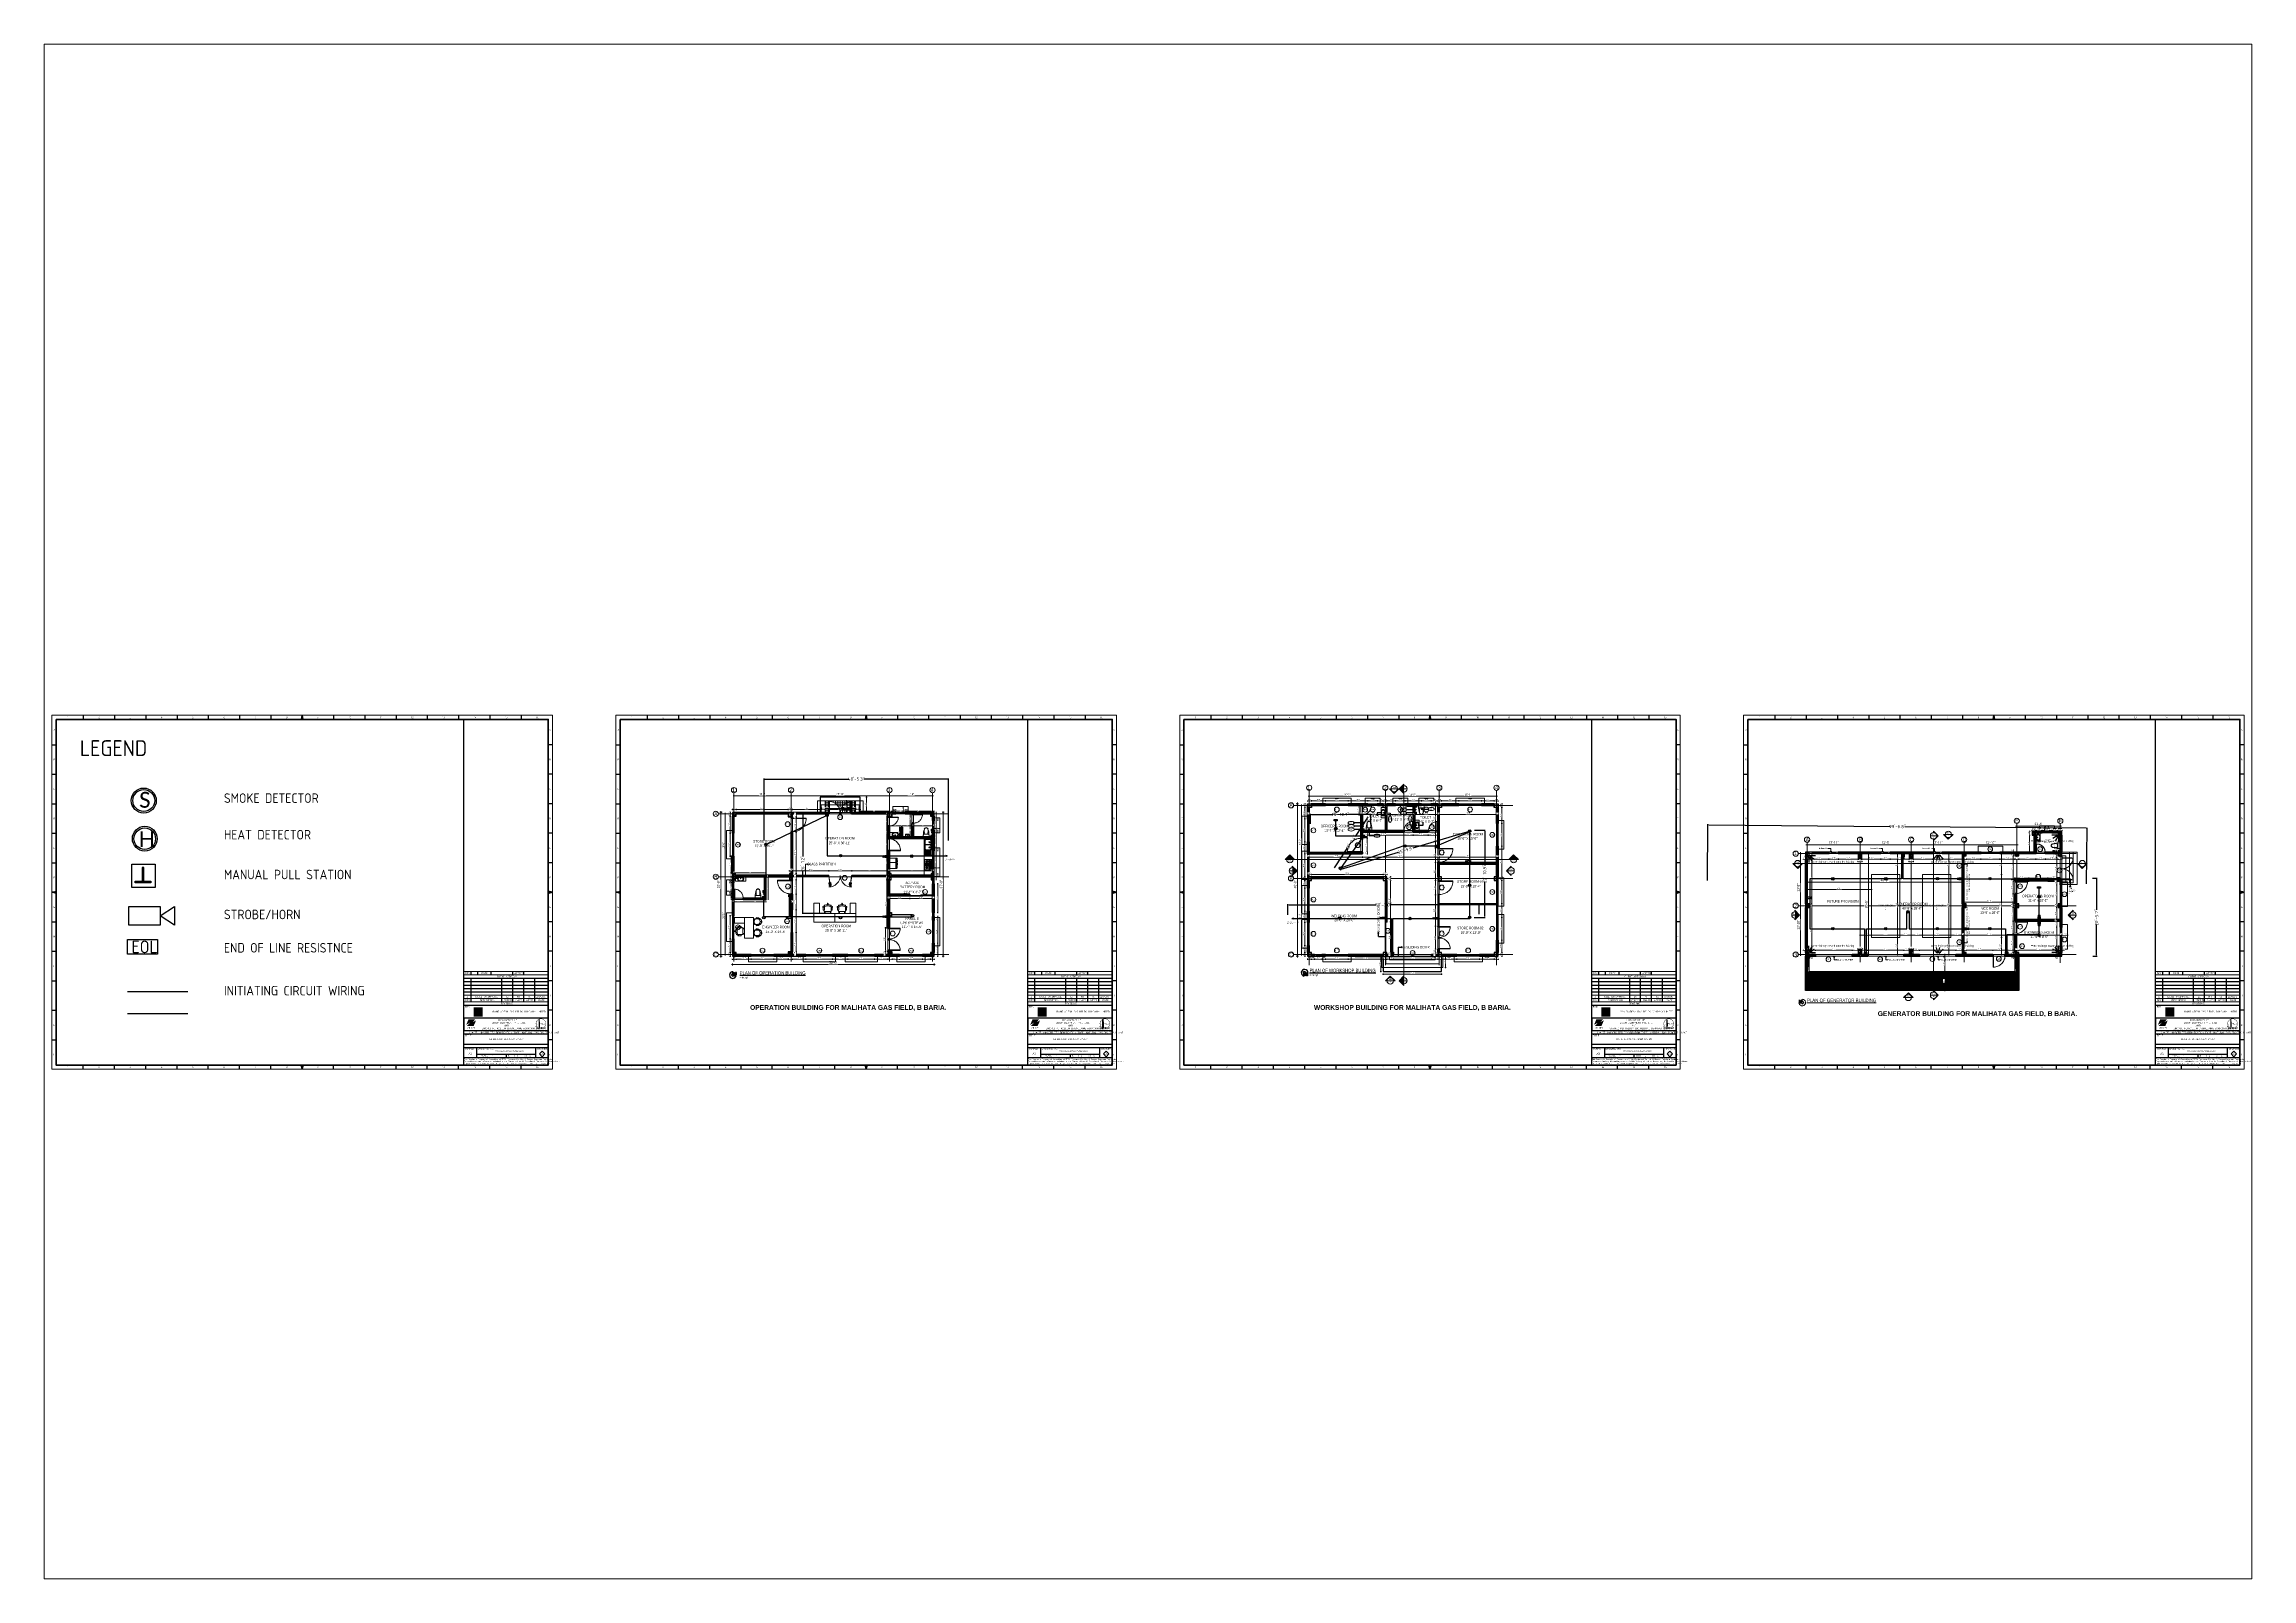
# Paper-space layout 'Layout1' of a CAD drawing. Header units: inches. Extents: x 1.11 to 10.01, y 0.77 to 6.96.
# The model-space entities are those that its viewports show. They can reach past a viewport. Long polylines and large blocks are cut down to what shows.
import ezdxf
from ezdxf.enums import TextEntityAlignment as Align

# ---------------------------------------------------------------- set-up
doc = ezdxf.new("R2010")
doc.units = ezdxf.units.IN
doc.header["$MEASUREMENT"] = 0
for name, pattern in [('ACAD_ISO12W100', [21, 12, -3, 0, -3, 0, -3]), ('CENTER', [2, 1.25, -0.25, 0.25, -0.25]), ('DASH', [0.35, 0.25, -0.1]), ('DASHED', [0.75, 0.5, -0.25]), ('PHANTOMX2', [5, 2.5, -0.5, 0.5, -0.5, 0.5, -0.5]), ('XREF-GROUND-A1$0$HIDDEN2', [0.1875, 0.125, -0.0625])]:
    doc.linetypes.add(name, pattern=pattern)
for name, color, linetype in [('COLLUM', 1, 'Continuous'), ('CONTROL PANEL', 1, 'Continuous'), ('dimention', 7, 'Continuous'), ('FREE-TEXT', 7, 'Continuous'), ('HATCH', 8, 'Continuous'), ('HEAT DETECTOR', 6, 'Continuous'), ('horn & strobe', 1, 'Continuous'), ('manual pull station', 1, 'Continuous'), ('Plant Layout', 7, 'Continuous'), ('smoke detector', 1, 'Continuous'), ('TEG BORDER', 7, 'Continuous'), ('Text', 7, 'Continuous'), ('zone wiring', 5, 'Continuous')]:
    doc.layers.add(name, color=color, linetype=linetype)
for name, color, linetype, lineweight in [('dim-8', 18, 'Continuous', 15), ('Dimension', 22, 'Continuous', 13), ('DOOR', 115, 'Continuous', 15), ('Door & Window Dim', 5, 'Continuous', 15), ('DOOR_GLASS', 144, 'Continuous', 15), ('Elevation Marker', 252, 'Continuous', 15), ('FLOORTILE', 40, 'Continuous', 9), ('Generator Upstone', 50, 'Continuous', 15), ('Glass', 5, 'Continuous', 9), ('grid', 9, 'Continuous', 13), ('Grid marker', 161, 'Continuous', 15), ('Grid Text', 5, 'Continuous', 15), ('HACTH', 8, 'Continuous', 9), ('I-ANNO-LEGN', 7, 'Continuous', 15), ('I-DOOR-IDEN-N', 7, 'Continuous', 15), ('I-FURN-CODE', 171, 'Continuous', 15), ('I-WC----EXST', 7, 'Continuous', 15), ('I-WC----N', 7, 'Continuous', 15), ('ID-FURN', 7, 'Continuous', 15), ('MARKER', 171, 'Continuous', 15), ('Parapet', 6, 'Continuous', 15), ('Plaster Line', 5, 'Continuous', 15), ('R_Hatch', 8, 'Continuous', 9), ('R_Marker', 4, 'Continuous', 13), ('railing', 232, 'Continuous', 15), ('Stair', 86, 'Continuous', 18), ('Sunshed', 5, 'Continuous', 15), ('Text-01', 253, 'Continuous', 15), ('Text-02', 253, 'Continuous', 15), ('wall 05', 3, 'Continuous', 40), ('WINDOW', 140, 'Continuous', 9)]:
    doc.layers.add(name, color=color, linetype=linetype, lineweight=lineweight)
doc.styles.add('1', font='isocp.shx')
doc.styles.add('Arial', font='arial.ttf')
doc.styles.get("Standard").update_dxf_attribs({"font": 'isocp3.shx'})
doc.styles.add('Swiss721', font='swisscl.ttf')
doc.styles.add('TEG BORDER', font='isocp.shx')
doc.styles.add('XREF-GROUND-A1$0$ATTR', font='romans.shx', dxfattribs={"width": 0.8, "height": 1.2})
doc.dimstyles.new('dim-12', dxfattribs={"dimtxt": 10, "dimasz": 3, "dimexe": 3, "dimexo": 3, "dimgap": 0.09, "dimtad": 0, "dimdec": 0, "dimzin": 3, "dimdsep": 46, "dimlunit": 4, "dimtxsty": 'Standard', "dimblk": 'OBLIQUE', "dimblk1": 'DOT', "dimblk2": 'OBLIQUE', "dimcen": 0.09, "dimaunit": 1, "dimadec": 0, "dimazin": 0, "dimtfac": 0.5, "dimtdec": 0, "dimtix": 1, "dimtmove": 1, "dimatfit": 0, "dimldrblk": 'OBLIQUE', "dimfxl": 1, "dimtvp": 1, "dimtolj": 1, "dimtzin": 0, "dimarcsym": 0})
doc.dimstyles.new('DIM08', dxfattribs={"dimtxt": 8, "dimasz": 4, "dimexe": 4, "dimexo": 0, "dimgap": 3, "dimtad": 1, "dimdec": 1, "dimzin": 3, "dimdsep": 46, "dimlunit": 4, "dimtxsty": 'Swiss721', "dimblk": 'ARCHTICK', "dimcen": 0, "dimdle": 4, "dimclrd": 256, "dimclre": 256, "dimclrt": 256, "dimadec": 0, "dimazin": 0, "dimtfac": 1, "dimtdec": 1, "dimtofl": 0, "dimtmove": 0, "dimatfit": 3, "dimldrblk": 'ARCHTICK', "dimfxl": 4, "dimfxlon": 1, "dimtfill": 1, "dimtolj": 1, "dimtzin": 0, "dimlwd": 9, "dimlwe": 9, "dimarcsym": 0})
doc.dimstyles.new('F50', dxfattribs={"dimscale": 50, "dimtxt": 1.6, "dimasz": 1, "dimexe": 1.5, "dimexo": 1, "dimgap": 0.5, "dimtad": 1, "dimdec": 0, "dimzin": 12, "dimdsep": 46, "dimtxsty": 'Arial', "dimblk1": 'ARCHTICK', "dimblk2": 'ARCHTICK', "dimsah": 1, "dimcen": 0, "dimdle": 1.5, "dimclrd": 9, "dimclre": 9, "dimclrt": 2, "dimadec": 0, "dimazin": 3, "dimtfac": 1, "dimtdec": 0, "dimtix": 1, "dimtmove": 2, "dimatfit": 3, "dimldrblk": 'ArrowNote', "dimfxl": 1, "dimtolj": 1, "dimtzin": 0, "dimarcsym": 0})
doc.dimstyles.new('Level Mark 4', dxfattribs={"dimscale": 0, "dimtxt": 4, "dimasz": 4, "dimexe": 1, "dimexo": 2, "dimgap": 1, "dimtad": 0, "dimdec": 1, "dimzin": 1, "dimdsep": 46, "dimlunit": 4, "dimtxsty": 'Swiss721', "dimblk": 'OPEN30', "dimcen": 0, "dimclrd": 256, "dimclre": 256, "dimclrt": 7, "dimadec": 0, "dimazin": 0, "dimtm": 1e-09, "dimtfac": 1, "dimtdec": 1, "dimtofl": 0, "dimtmove": 1, "dimatfit": 3, "dimldrblk": 'OPEN30', "dimfxl": 0, "dimtolj": 2, "dimtzin": 0, "dimlwd": 9, "dimlwe": 9, "dimarcsym": 0})
doc.dimstyles.get("Standard").update_dxf_attribs({"dimtxt": 2, "dimasz": 3, "dimexe": 2, "dimexo": 2, "dimgap": 1, "dimtad": 0, "dimtih": 1, "dimtoh": 1, "dimdec": 1, "dimzin": 0, "dimdsep": 46, "dimtxsty": 'Standard', "dimcen": 0, "dimclrd": 256, "dimclre": 256, "dimclrt": 256, "dimadec": 1, "dimazin": 0, "dimtfac": 1, "dimtdec": 1, "dimtofl": 0, "dimtmove": 0, "dimatfit": 3, "dimfxl": 1, "dimtolj": 1, "dimtzin": 0, "dimlwd": -1, "dimlwe": -1, "dimarcsym": 0})
pattern_1 = [(90, (-124865.7664, -170278.1694), (-7.5, 1e-15), []), (180, (-124865.7664, -170278.1694), (-1e-15, -7.5), [])]
pattern_2 = [(50, (-407583.7018, -240993.2976), (5.37945137, -0.470641012), [0.5625, -6.1875]), (355, (-407583.702, -240993.2976), (-1.040635, 5.641441), [0.45, -4.95]), (100.4514, (-407583.2535, -240993.337), (4.338820363, 5.170796565), [0.478051425, -5.25856584]), (46.1842, (-407583.702, -240991.7976), (8.004307865, -1.24139261), [0.84375, -9.28125]), (96.6356, (-407583.035, -240991.901), (7.00997029, 7.30588403), [0.71707716, -7.8878475]), (351.1842, (-407583.702, -240991.798), (7.00996459, 7.3058895), [0.675, -7.425]), (21, (-407582.9518, -240992.1726), (4.47680289, -3.01964168), [0.5625, -6.1875]), (326, (-407582.952, -240992.1726), (1.82486499, 5.43862534), [0.45, -4.95]), (71.4514, (-407582.5787, -240992.424), (6.301669714, 2.418978725), [0.478051425, -5.25856584]), (37.5, (-407583.7018, -240993.2976), (0.091198915, 2.496703904), [0, -4.89, 0, -5.025, 0, -4.96875]), (7.5, (-407583.7018, -240993.2976), (1.973021531, 2.958087839), [0, -2.865, 0, -4.7775, 0, -1.89375]), (327.5, (-407585.3743, -240993.2976), (4.003668271, -0.169161538), [0, -1.875, 0, -5.85, 0, -7.7625]), (317.5, (-407586.1243, -240993.2976), (4.37389627, 0.750787367), [0, -2.4375, 0, -3.885, 0, -5.5125])]
pattern_3 = [(45, (-407583.7018, -240993.2976), (-0.8838834765, 0.8838834765), [])]
pattern_4 = [(45, (-137853.8913, -170387.8169), (-0.8838834765, 0.8838834765), [])]
pattern_5 = [(90, (-128355.9797, -171560.2456), (-1.875, 3e-16), [])]
pattern_6 = [(90, (-128498.9797, -171560.2456), (-1.875, 3e-16), [])]
pattern_7 = [(45, (-133166.8189, -170516.1327), (-0.8838834765, 0.8838834765), [])]
pattern_8 = [(50, (-407953.158, -239425.4894), (5.37945137, -0.470641012), [0.5625, -6.1875]), (355, (-407953.158, -239425.4894), (-1.040635, 5.641441), [0.45, -4.95]), (100.4514, (-407952.71, -239425.5287), (4.338820363, 5.170796565), [0.478051425, -5.25856584]), (46.1842, (-407953.158, -239423.9894), (8.004307865, -1.24139261), [0.84375, -9.28125]), (96.6356, (-407952.491, -239424.093), (7.00997029, 7.30588403), [0.71707716, -7.8878475]), (351.1842, (-407953.158, -239423.9894), (7.00996459, 7.3058895), [0.675, -7.425]), (21, (-407952.408, -239424.3644), (4.47680289, -3.01964168), [0.5625, -6.1875]), (326, (-407952.408, -239424.3644), (1.82486499, 5.43862534), [0.45, -4.95]), (71.4514, (-407952.035, -239424.616), (6.301669714, 2.418978725), [0.478051425, -5.25856584]), (37.5, (-407953.158, -239425.4894), (0.091198915, 2.496703904), [0, -4.89, 0, -5.025, 0, -4.96875]), (7.5, (-407953.158, -239425.4894), (1.973021531, 2.958087839), [0, -2.865, 0, -4.7775, 0, -1.89375]), (327.5, (-407954.8305, -239425.4894), (4.003668271, -0.169161538), [0, -1.875, 0, -5.85, 0, -7.7625]), (317.5, (-407955.5805, -239425.4894), (4.37389627, 0.750787367), [0, -2.4375, 0, -3.885, 0, -5.5125])]
pattern_9 = [(45, (-141572.9322, -170346.7536), (-0.8838834765, 0.8838834765), [])]

# ---------------------------------------------------------------- blocks, each defined once
blk = doc.blocks.new('SINOPEC LOGO')
at = {"layer": 'TEG BORDER'}
h = blk.add_hatch(color=5, dxfattribs=at)
h.dxf.hatch_style = 1
edge = h.paths.add_edge_path()
edge.add_spline(control_points=[(-5.3, -2.3), (-5.2, -2.1), (-5.1, -1.9), (-5, -1.7)], knot_values=[0.371345, 0.371345, 0.371345, 0.371345, 0.382142, 0.382142, 0.382142, 0.382142], degree=3, periodic=0)
edge.add_spline(control_points=[(-5, -1.7), (-4.8, -1.5), (-4.6, -1.3), (-4.4, -1.1)], knot_values=[0.382142, 0.382142, 0.382142, 0.382142, 0.396572, 0.396572, 0.396572, 0.396572], degree=3, periodic=0)
edge.add_spline(control_points=[(-4.4, -1.1), (-4.3, -0.9), (-4.2, -0.8), (-4, -0.7)], knot_values=[0.396572, 0.396572, 0.396572, 0.396572, 0.406779, 0.406779, 0.406779, 0.406779], degree=3, periodic=0)
edge.add_spline(control_points=[(-4, -0.7), (-3.9, -0.6), (-3.8, -0.5), (-3.7, -0.4)], knot_values=[0.406779, 0.406779, 0.406779, 0.406779, 0.413478, 0.413478, 0.413478, 0.413478], degree=3, periodic=0)
edge.add_spline(control_points=[(-3.7, -0.4), (-3.6, -0.4), (-3.6, -0.4), (-3.6, -0.4)], knot_values=[0.413478, 0.413478, 0.413478, 0.413478, 0.413739, 0.413739, 0.413739, 0.413739], degree=3, periodic=0)
edge.add_spline(control_points=[(-3.6, -0.4), (-3.6, -0.4), (-3.8, -0.4), (-3.8, -0.5)], knot_values=[0.413739, 0.413739, 0.413739, 0.413739, 0.416897, 0.416897, 0.416897, 0.416897], degree=3, periodic=0)
edge.add_spline(control_points=[(-3.8, -0.5), (-4, -0.5), (-4.1, -0.5), (-4.3, -0.6)], knot_values=[0.416897, 0.416897, 0.416897, 0.416897, 0.424496, 0.424496, 0.424496, 0.424496], degree=3, periodic=0)
edge.add_spline(control_points=[(-4.3, -0.6), (-4.5, -0.7), (-4.6, -0.8), (-4.8, -1)], knot_values=[0.424496, 0.424496, 0.424496, 0.424496, 0.435746, 0.435746, 0.435746, 0.435746], degree=3, periodic=0)
edge.add_spline(control_points=[(-4.8, -1), (-5, -1.2), (-5.2, -1.4), (-5.4, -1.6)], knot_values=[0.435746, 0.435746, 0.435746, 0.435746, 0.450513, 0.450513, 0.450513, 0.450513], degree=3, periodic=0)
edge.add_spline(control_points=[(-5.4, -1.6), (-5.6, -1.8), (-5.7, -2), (-5.8, -2.2)], knot_values=[0.450513, 0.450513, 0.450513, 0.450513, 0.462599, 0.462599, 0.462599, 0.462599], degree=3, periodic=0)
edge.add_spline(control_points=[(-5.8, -2.2), (-5.9, -2.4), (-6, -2.6), (-6.1, -2.8)], knot_values=[0.462599, 0.462599, 0.462599, 0.462599, 0.473591, 0.473591, 0.473591, 0.473591], degree=3, periodic=0)
edge.add_spline(control_points=[(-6.1, -2.8), (-6.1, -2.9), (-6.1, -3.1), (-6.2, -3.2)], knot_values=[0.473591, 0.473591, 0.473591, 0.473591, 0.480902, 0.480902, 0.480902, 0.480902], degree=3, periodic=0)
edge.add_spline(control_points=[(-6.2, -3.2), (-6.2, -3.4), (-6.1, -3.6), (-6.1, -3.7)], knot_values=[0.480902, 0.480902, 0.480902, 0.480902, 0.489947, 0.489947, 0.489947, 0.489947], degree=3, periodic=0)
edge.add_spline(control_points=[(-6.1, -3.7), (-6.1, -3.8), (-6, -3.9), (-6, -4)], knot_values=[0.489947, 0.489947, 0.489947, 0.489947, 0.494785, 0.494785, 0.494785, 0.494785], degree=3, periodic=0)
edge.add_spline(control_points=[(-6, -4), (-5.9, -4.1), (-5.8, -4.1), (-5.8, -4.2)], knot_values=[0.494785, 0.494785, 0.494785, 0.494785, 0.5, 0.5, 0.5, 0.5], degree=3, periodic=0)
edge.add_spline(control_points=[(-5.8, -4.2), (-5.6, -4.3), (-5.5, -4.3), (-5.4, -4.4)], knot_values=[0.5, 0.5, 0.5, 0.5, 0.551101, 0.551101, 0.551101, 0.551101], degree=3, periodic=0)
edge.add_spline(control_points=[(-5.4, -4.4), (-5.3, -4.5), (-5.2, -4.5), (-5, -4.6)], knot_values=[0.551101, 0.551101, 0.551101, 0.551101, 0.609581, 0.609581, 0.609581, 0.609581], degree=3, periodic=0)
edge.add_spline(control_points=[(-5, -4.6), (-4.9, -4.7), (-4.8, -4.8), (-4.8, -4.9)], knot_values=[0.609581, 0.609581, 0.609581, 0.609581, 0.65984, 0.65984, 0.65984, 0.65984], degree=3, periodic=0)
edge.add_spline(control_points=[(-4.8, -4.9), (-4.8, -4.9), (-4.8, -5), (-4.7, -5)], knot_values=[0.65984, 0.65984, 0.65984, 0.65984, 0.674235, 0.674235, 0.674235, 0.674235], degree=3, periodic=0)
edge.add_spline(control_points=[(-4.7, -5), (-4.7, -5.1), (-4.7, -5.2), (-4.7, -5.3)], knot_values=[0.674235, 0.674235, 0.674235, 0.674235, 0.716277, 0.716277, 0.716277, 0.716277], degree=3, periodic=0)
edge.add_spline(control_points=[(-4.7, -5.3), (-4.7, -5.4), (-4.8, -5.5), (-4.9, -5.6)], knot_values=[0.716277, 0.716277, 0.716277, 0.716277, 0.754274, 0.754274, 0.754274, 0.754274], degree=3, periodic=0)
edge.add_spline(control_points=[(-4.9, -5.6), (-4.9, -5.7), (-5, -5.7), (-5.1, -5.8)], knot_values=[0.754274, 0.754274, 0.754274, 0.754274, 0.793996, 0.793996, 0.793996, 0.793996], degree=3, periodic=0)
edge.add_spline(control_points=[(-5.1, -5.8), (-5.2, -5.8), (-5.2, -5.8), (-5.3, -5.8)], knot_values=[0.793996, 0.793996, 0.793996, 0.793996, 0.817301, 0.817301, 0.817301, 0.817301], degree=3, periodic=0)
edge.add_spline(control_points=[(-5.3, -5.8), (-5.4, -5.8), (-5.5, -5.7), (-5.5, -5.8)], knot_values=[0.817301, 0.817301, 0.817301, 0.817301, 0.849908, 0.849908, 0.849908, 0.849908], degree=3, periodic=0)
edge.add_spline(control_points=[(-5.5, -5.8), (-5.5, -5.8), (-5.5, -5.8), (-5.6, -5.8)], knot_values=[0.849908, 0.849908, 0.849908, 0.849908, 0.852511, 0.852511, 0.852511, 0.852511], degree=3, periodic=0)
edge.add_spline(control_points=[(-5.6, -5.8), (-5.8, -6), (-6.1, -6.3), (-6.4, -6.5)], knot_values=[0.852511, 0.852511, 0.852511, 0.852511, 0.999992, 0.999992, 0.999992, 0.999992], degree=3, periodic=0)
edge.add_spline(control_points=[(-6.4, -6.5), (-5.7, -6.5), (-5.1, -6.5), (-4.4, -6.5)], knot_values=[0.000011, 0.000011, 0.000011, 0.000011, 0.282273, 0.282273, 0.282273, 0.282273], degree=3, periodic=0)
edge.add_spline(control_points=[(-4.4, -6.5), (-4.4, -6.5), (-4.3, -6.4), (-4.2, -6.3)], knot_values=[0.282273, 0.282273, 0.282273, 0.282273, 0.286842, 0.286842, 0.286842, 0.286842], degree=3, periodic=0)
edge.add_spline(control_points=[(-4.2, -6.3), (-4.2, -6.3), (-4.1, -6.2), (-4, -6.1)], knot_values=[0.286842, 0.286842, 0.286842, 0.286842, 0.292521, 0.292521, 0.292521, 0.292521], degree=3, periodic=0)
edge.add_spline(control_points=[(-4, -6.1), (-4, -6), (-4, -5.9), (-3.9, -5.9)], knot_values=[0.292521, 0.292521, 0.292521, 0.292521, 0.296552, 0.296552, 0.296552, 0.296552], degree=3, periodic=0)
edge.add_spline(control_points=[(-3.9, -5.9), (-3.9, -5.8), (-3.9, -5.8), (-3.9, -5.7)], knot_values=[0.296552, 0.296552, 0.296552, 0.296552, 0.299454, 0.299454, 0.299454, 0.299454], degree=3, periodic=0)
edge.add_spline(control_points=[(-3.9, -5.7), (-3.8, -5.6), (-3.8, -5.5), (-3.8, -5.5)], knot_values=[0.299454, 0.299454, 0.299454, 0.299454, 0.303521, 0.303521, 0.303521, 0.303521], degree=3, periodic=0)
edge.add_spline(control_points=[(-3.8, -5.5), (-3.8, -5.4), (-3.9, -5.3), (-3.9, -5.2)], knot_values=[0.303521, 0.303521, 0.303521, 0.303521, 0.308536, 0.308536, 0.308536, 0.308536], degree=3, periodic=0)
edge.add_spline(control_points=[(-3.9, -5.2), (-3.9, -5.1), (-4, -5), (-4, -4.9)], knot_values=[0.308536, 0.308536, 0.308536, 0.308536, 0.313509, 0.313509, 0.313509, 0.313509], degree=3, periodic=0)
edge.add_spline(control_points=[(-4, -4.9), (-4.1, -4.8), (-4.1, -4.7), (-4.2, -4.6)], knot_values=[0.313509, 0.313509, 0.313509, 0.313509, 0.319885, 0.319885, 0.319885, 0.319885], degree=3, periodic=0)
edge.add_spline(control_points=[(-4.2, -4.6), (-4.4, -4.4), (-4.5, -4.3), (-4.7, -4.2)], knot_values=[0.319885, 0.319885, 0.319885, 0.319885, 0.329467, 0.329467, 0.329467, 0.329467], degree=3, periodic=0)
edge.add_spline(control_points=[(-4.7, -4.2), (-4.8, -4.2), (-4.9, -4.1), (-5, -4.1)], knot_values=[0.329467, 0.329467, 0.329467, 0.329467, 0.336554, 0.336554, 0.336554, 0.336554], degree=3, periodic=0)
edge.add_spline(control_points=[(-5, -4.1), (-5.1, -4), (-5.2, -4), (-5.3, -3.9)], knot_values=[0.336554, 0.336554, 0.336554, 0.336554, 0.341408, 0.341408, 0.341408, 0.341408], degree=3, periodic=0)
edge.add_spline(control_points=[(-5.3, -3.9), (-5.4, -3.9), (-5.4, -3.9), (-5.4, -3.8)], knot_values=[0.341408, 0.341408, 0.341408, 0.341408, 0.34417, 0.34417, 0.34417, 0.34417], degree=3, periodic=0)
edge.add_spline(control_points=[(-5.4, -3.8), (-5.5, -3.8), (-5.5, -3.7), (-5.5, -3.6)], knot_values=[0.34417, 0.34417, 0.34417, 0.34417, 0.347829, 0.347829, 0.347829, 0.347829], degree=3, periodic=0)
edge.add_spline(control_points=[(-5.5, -3.6), (-5.5, -3.5), (-5.5, -3.4), (-5.5, -3.3)], knot_values=[0.347829, 0.347829, 0.347829, 0.347829, 0.352673, 0.352673, 0.352673, 0.352673], degree=3, periodic=0)
edge.add_spline(control_points=[(-5.5, -3.3), (-5.5, -3.2), (-5.5, -3.1), (-5.5, -3)], knot_values=[0.352673, 0.352673, 0.352673, 0.352673, 0.357934, 0.357934, 0.357934, 0.357934], degree=3, periodic=0)
edge.add_spline(control_points=[(-5.5, -3), (-5.5, -2.9), (-5.5, -2.8), (-5.5, -2.7)], knot_values=[0.357934, 0.357934, 0.357934, 0.357934, 0.363394, 0.363394, 0.363394, 0.363394], degree=3, periodic=0)
edge.add_spline(control_points=[(-5.5, -2.7), (-5.4, -2.6), (-5.4, -2.4), (-5.3, -2.3)], knot_values=[0.363394, 0.363394, 0.363394, 0.363394, 0.371345, 0.371345, 0.371345, 0.371345], degree=3, periodic=0)
edge = h.paths.add_edge_path()
edge.add_spline(control_points=[(-2.8, 5.1), (-2.9, 5.1), (-2.9, 5), (-3, 5)], knot_values=[0.543406, 0.543406, 0.543406, 0.543406, 0.666667, 0.666667, 0.666667, 0.666667], degree=3, periodic=0)
edge.add_arc((-0.1, 0.2), 5.59, 121.7925, 122.2511)
edge.add_spline(control_points=[(-3, 5), (-3.1, 4.9), (-3.2, 4.8), (-3.3, 4.8)], knot_values=[0.333333, 0.333333, 0.333333, 0.333333, 0.518447, 0.518447, 0.518447, 0.518447], degree=3, periodic=0)
edge.add_spline(control_points=[(-3.3, 4.8), (-3.3, 1), (-3.3, -2.8), (-3.3, -6.5)], knot_values=[0.222222, 0.222222, 0.222222, 0.222222, 0.333333, 0.333333, 0.333333, 0.333333], degree=3, periodic=0)
edge.add_spline(control_points=[(-3.3, -6.5), (-3.2, -6.5), (-3, -6.5), (-2.8, -6.5)], knot_values=[0.111111, 0.111111, 0.111111, 0.111111, 0.222222, 0.222222, 0.222222, 0.222222], degree=3, periodic=0)
edge.add_spline(control_points=[(-2.8, -6.5), (-2.8, -2.7), (-2.8, 1.2), (-2.8, 5.1)], knot_values=[0, 0, 0, 0, 0.111111, 0.111111, 0.111111, 0.111111], degree=3, periodic=0)
edge = h.paths.add_edge_path()
edge.add_spline(control_points=[(-1.1, 5.7), (-1.1, 5.7), (-1.1, 5.7), (-1.2, 5.7)], knot_values=[0.681752, 0.681752, 0.681752, 0.681752, 0.714286, 0.714286, 0.714286, 0.714286], degree=3, periodic=0)
edge.add_arc((-0.1, 0.2), 5.59, 101.5097, 104.1388)
edge.add_spline(control_points=[(-1.4, 5.7), (-1.5, 5.6), (-1.5, 5.6), (-1.5, 5.6)], knot_values=[0.571429, 0.571429, 0.571429, 0.571429, 0.608101, 0.608101, 0.608101, 0.608101], degree=3, periodic=0)
edge.add_spline(control_points=[(-1.5, 5.6), (-1.5, 4), (-1.5, 2.3), (-1.5, 0.7)], knot_values=[0.428571, 0.428571, 0.428571, 0.428571, 0.571429, 0.571429, 0.571429, 0.571429], degree=3, periodic=0)
edge.add_spline(control_points=[(-1.5, 0.7), (-1.7, 2.3), (-1.9, 3.9), (-2, 5.5), (-2, 5.5), (-2, 5.5), (-2, 5.5)], knot_values=[0.285713, 0.285713, 0.285713, 0.285713, 0.357142, 0.357142, 0.357142, 0.428571, 0.428571, 0.428571, 0.428571], degree=3, periodic=0)
edge.add_spline(control_points=[(-2, 5.5), (-2.1, 5.5), (-2.1, 5.4), (-2.1, 5.4)], knot_values=[0.897424, 0.897424, 0.897424, 0.897424, 0.985753, 0.985753, 0.985753, 0.985753], degree=3, periodic=0)
edge.add_spline(control_points=[(-2, 5.5), (-2.1, 5.5), (-2.1, 5.4), (-2.1, 5.4)], knot_values=[0.256407, 0.256407, 0.256407, 0.256407, 0.283679, 0.283679, 0.283679, 0.283679], degree=3, periodic=0)
edge.add_spline(control_points=[(-2, 5.5), (-2.1, 5.5), (-2.1, 5.4), (-2.1, 5.4)], knot_values=[0.897424, 0.897424, 0.897424, 0.897424, 0.985753, 0.985753, 0.985753, 0.985753], degree=3, periodic=0)
edge.add_spline(control_points=[(-2.1, 5.4), (-2.1, 5.4), (-2.2, 5.4), (-2.2, 5.4)], knot_values=[0.243846, 0.243846, 0.243846, 0.243846, 0.256407, 0.256407, 0.256407, 0.256407], degree=3, periodic=0)
edge.add_arc((-0.1, 0.2), 5.59, 111.7307, 114.3567)
edge.add_spline(control_points=[(-2.2, 5.4), (-2.3, 5.4), (-2.3, 5.3), (-2.4, 5.3)], knot_values=[0.181722, 0.181722, 0.181722, 0.181722, 0.220586, 0.220586, 0.220586, 0.220586], degree=3, periodic=0)
edge.add_spline(control_points=[(-2.4, 5.3), (-2.4, 5.3), (-2.5, 5.3), (-2.5, 5.3), (-2.5, 5.3), (-2.5, 5.3), (-2.5, 5.3)], knot_values=[0.142854, 0.142854, 0.142854, 0.142854, 0.162288, 0.162288, 0.162288, 0.181722, 0.181722, 0.181722, 0.181722], degree=3, periodic=0)
edge.add_spline(control_points=[(-2.5, 5.2), (-2.5, 5.2), (-2.5, 5.2), (-2.5, 5.2)], knot_values=[0.142764, 0.142764, 0.142764, 0.142764, 0.142787, 0.142787, 0.142787, 0.142787], degree=3, periodic=0)
edge.add_spline(control_points=[(-2.5, 5.2), (-2.5, 5.2), (-2.5, 5.2), (-2.5, 5.2)], knot_values=[0.142671, 0.142671, 0.142671, 0.142671, 0.142718, 0.142718, 0.142718, 0.142718], degree=3, periodic=0)
edge.add_spline(control_points=[(-2.5, 5.2), (-2.5, 5.2), (-2.5, 5.2), (-2.5, 5.2)], knot_values=[0.142578, 0.142578, 0.142578, 0.142578, 0.142671, 0.142671, 0.142671, 0.142671], degree=3, periodic=0)
edge.add_spline(control_points=[(-2.5, 5.2), (-2.5, 5.2), (-2.5, 5.2), (-2.5, 5.2)], knot_values=[0.142485, 0.142485, 0.142485, 0.142485, 0.142578, 0.142578, 0.142578, 0.142578], degree=3, periodic=0)
edge.add_spline(control_points=[(-2.5, 5.2), (-2.5, 5.1), (-2.5, 5.1), (-2.5, 5.1)], knot_values=[0.142299, 0.142299, 0.142299, 0.142299, 0.142485, 0.142485, 0.142485, 0.142485], degree=3, periodic=0)
edge.add_spline(control_points=[(-2.5, 5.1), (-2.5, 5.1), (-2.5, 5.1), (-2.5, 5.1)], knot_values=[0.142113, 0.142113, 0.142113, 0.142113, 0.142299, 0.142299, 0.142299, 0.142299], degree=3, periodic=0)
edge.add_spline(control_points=[(-2.5, 5.1), (-2.5, 5), (-2.5, 5), (-2.5, 5)], knot_values=[0.141741, 0.141741, 0.141741, 0.141741, 0.142113, 0.142113, 0.142113, 0.142113], degree=3, periodic=0)
edge.add_spline(control_points=[(-2.5, 5), (-2.5, 4.9), (-2.5, 4.8), (-2.5, 4.7)], knot_values=[0.140625, 0.140625, 0.140625, 0.140625, 0.141741, 0.141741, 0.141741, 0.141741], degree=3, periodic=0)
edge.add_spline(control_points=[(-2.5, 4.7), (-2.5, 4.6), (-2.5, 4.6), (-2.5, 4.5)], knot_values=[0.139881, 0.139881, 0.139881, 0.139881, 0.140625, 0.140625, 0.140625, 0.140625], degree=3, periodic=0)
edge.add_spline(control_points=[(-2.5, 4.5), (-2.5, 4.4), (-2.5, 4.3), (-2.5, 4.1)], knot_values=[0.138393, 0.138393, 0.138393, 0.138393, 0.139881, 0.139881, 0.139881, 0.139881], degree=3, periodic=0)
edge.add_spline(control_points=[(-2.5, 4.1), (-2.5, 4), (-2.5, 3.9), (-2.5, 3.8)], knot_values=[0.136905, 0.136905, 0.136905, 0.136905, 0.138393, 0.138393, 0.138393, 0.138393], degree=3, periodic=0)
edge.add_spline(control_points=[(-2.5, 3.8), (-2.5, 3.5), (-2.5, 3.3), (-2.5, 3)], knot_values=[0.133929, 0.133929, 0.133929, 0.133929, 0.136905, 0.136905, 0.136905, 0.136905], degree=3, periodic=0)
edge.add_spline(control_points=[(-2.5, 3), (-2.5, 2.8), (-2.5, 2.6), (-2.5, 2.3)], knot_values=[0.130952, 0.130952, 0.130952, 0.130952, 0.133929, 0.133929, 0.133929, 0.133929], degree=3, periodic=0)
edge.add_spline(control_points=[(-2.5, 2.3), (-2.5, 1.8), (-2.5, 1.3), (-2.5, 0.8)], knot_values=[0.125, 0.125, 0.125, 0.125, 0.130952, 0.130952, 0.130952, 0.130952], degree=3, periodic=0)
edge.add_spline(control_points=[(-2.5, 0.8), (-2.5, 0.3), (-2.5, -0.2), (-2.5, -0.6)], knot_values=[0.119048, 0.119048, 0.119048, 0.119048, 0.125, 0.125, 0.125, 0.125], degree=3, periodic=0)
edge.add_spline(control_points=[(-2.5, -0.6), (-2.5, -1.6), (-2.5, -2.6), (-2.5, -3.6)], knot_values=[0.107143, 0.107143, 0.107143, 0.107143, 0.119048, 0.119048, 0.119048, 0.119048], degree=3, periodic=0)
edge.add_spline(control_points=[(-2.5, -3.6), (-2.5, -4.6), (-2.5, -5.6), (-2.5, -6.5), (-2.5, -6.5), (-2.5, -6.5), (-2.5, -6.5)], knot_values=[0.095237, 0.095237, 0.095237, 0.095237, 0.10119, 0.10119, 0.10119, 0.107143, 0.107143, 0.107143, 0.107143], degree=3, periodic=0)
edge.add_spline(control_points=[(-2.5, -6.5), (-2.5, -6.5), (-2.5, -6.5), (-2.5, -6.5)], knot_values=[0.093006, 0.093006, 0.093006, 0.093006, 0.094122, 0.094122, 0.094122, 0.094122], degree=3, periodic=0)
edge.add_spline(control_points=[(-2.5, -6.5), (-2.5, -6.5), (-2.5, -6.5), (-2.5, -6.5)], knot_values=[0.090774, 0.090774, 0.090774, 0.090774, 0.093006, 0.093006, 0.093006, 0.093006], degree=3, periodic=0)
edge.add_spline(control_points=[(-2.5, -6.5), (-2.5, -6.5), (-2.4, -6.5), (-2.4, -6.5)], knot_values=[0.08631, 0.08631, 0.08631, 0.08631, 0.090774, 0.090774, 0.090774, 0.090774], degree=3, periodic=0)
edge.add_spline(control_points=[(-2.4, -6.5), (-2.4, -6.5), (-2.4, -6.5), (-2.3, -6.5)], knot_values=[0.077381, 0.077381, 0.077381, 0.077381, 0.08631, 0.08631, 0.08631, 0.08631], degree=3, periodic=0)
edge.add_spline(control_points=[(-2.3, -6.5), (-2.3, -6.5), (-2.2, -6.5), (-2.1, -6.5)], knot_values=[0.059524, 0.059524, 0.059524, 0.059524, 0.077381, 0.077381, 0.077381, 0.077381], degree=3, periodic=0)
edge.add_spline(control_points=[(-2.1, -6.5), (-2.1, -6.5), (-2.1, -6.5), (-2, -6.5), (-2, -6.5), (-2, -6.5), (-2, -6.5)], knot_values=[0.047618, 0.047618, 0.047618, 0.047618, 0.053571, 0.053571, 0.053571, 0.059524, 0.059524, 0.059524, 0.059524], degree=3, periodic=0)
edge.add_spline(control_points=[(-2, -6.5), (-2, -6.5), (-2, -6.5), (-2, -6.5)], knot_values=[0.04734, 0.04734, 0.04734, 0.04734, 0.04748, 0.04748, 0.04748, 0.04748], degree=3, periodic=0)
edge.add_spline(control_points=[(-2, -6.5), (-2, -6.5), (-2, -6.5), (-2, -6.5)], knot_values=[0.047061, 0.047061, 0.047061, 0.047061, 0.047247, 0.047247, 0.047247, 0.047247], degree=3, periodic=0)
edge.add_spline(control_points=[(-2, -6.5), (-2, -6.5), (-2, -6.4), (-2, -6.4)], knot_values=[0.046503, 0.046503, 0.046503, 0.046503, 0.047061, 0.047061, 0.047061, 0.047061], degree=3, periodic=0)
edge.add_spline(control_points=[(-2, -6.4), (-2, -6.4), (-2, -6.3), (-2, -6.3)], knot_values=[0.045387, 0.045387, 0.045387, 0.045387, 0.046503, 0.046503, 0.046503, 0.046503], degree=3, periodic=0)
edge.add_spline(control_points=[(-2, -6.3), (-2, -6.3), (-2, -6.3), (-2, -6.2)], knot_values=[0.044643, 0.044643, 0.044643, 0.044643, 0.045387, 0.045387, 0.045387, 0.045387], degree=3, periodic=0)
edge.add_spline(control_points=[(-2, -6.2), (-2, -6.2), (-2, -6.1), (-2, -6.1)], knot_values=[0.043155, 0.043155, 0.043155, 0.043155, 0.044643, 0.044643, 0.044643, 0.044643], degree=3, periodic=0)
edge.add_spline(control_points=[(-2, -6.1), (-2, -6), (-2, -6), (-2, -5.9)], knot_values=[0.041667, 0.041667, 0.041667, 0.041667, 0.043155, 0.043155, 0.043155, 0.043155], degree=3, periodic=0)
edge.add_spline(control_points=[(-2, -5.9), (-2, -5.8), (-2, -5.7), (-2, -5.6)], knot_values=[0.03869, 0.03869, 0.03869, 0.03869, 0.041667, 0.041667, 0.041667, 0.041667], degree=3, periodic=0)
edge.add_spline(control_points=[(-2, -5.6), (-2, -5.5), (-2, -5.4), (-2, -5.3)], knot_values=[0.035714, 0.035714, 0.035714, 0.035714, 0.03869, 0.03869, 0.03869, 0.03869], degree=3, periodic=0)
edge.add_spline(control_points=[(-2, -5.3), (-2, -5.1), (-2, -4.9), (-2, -4.7)], knot_values=[0.029762, 0.029762, 0.029762, 0.029762, 0.035714, 0.035714, 0.035714, 0.035714], degree=3, periodic=0)
edge.add_spline(control_points=[(-2, -4.7), (-2, -4.5), (-2, -4.3), (-2, -4.1)], knot_values=[0.02381, 0.02381, 0.02381, 0.02381, 0.029762, 0.029762, 0.029762, 0.029762], degree=3, periodic=0)
edge.add_spline(control_points=[(-2, -4.1), (-2, -3.6), (-2, -3.2), (-2, -2.8)], knot_values=[0.011905, 0.011905, 0.011905, 0.011905, 0.02381, 0.02381, 0.02381, 0.02381], degree=3, periodic=0)
edge.add_spline(control_points=[(-2, -2.8), (-2, -2.4), (-2, -2), (-2, -1.6)], knot_values=[0, 0, 0, 0, 0.011905, 0.011905, 0.011905, 0.011905], degree=3, periodic=0)
edge.add_spline(control_points=[(-2, -1.6), (-1.9, -3.2), (-1.7, -4.9), (-1.5, -6.5)], knot_values=[0.857143, 0.857143, 0.857143, 0.857143, 1, 1, 1, 1], degree=3, periodic=0)
edge.add_spline(control_points=[(-1.5, -6.5), (-1.4, -6.5), (-1.2, -6.5), (-1.1, -6.5)], knot_values=[0.785714, 0.785714, 0.785714, 0.785714, 0.857143, 0.857143, 0.857143, 0.857143], degree=3, periodic=0)
edge.add_spline(control_points=[(-1.1, -6.5), (-1.1, -2.4), (-1.1, 1.6), (-1.1, 5.7)], knot_values=[0.714286, 0.714286, 0.714286, 0.714286, 0.785714, 0.785714, 0.785714, 0.785714], degree=3, periodic=0)
h.paths.add_polyline_path([(0.7, -4.2), (0, -3.6), (-0.8, -4.2), (-0.8, -5.9), (-0.1, -6.5), (0.7, -5.8)])
h.paths.add_polyline_path([(0.2, -5.8), (-0.3, -5.8), (-0.3, -4.2), (0.2, -4.2)], flags=16)
h.paths.add_polyline_path([(2.4, -4.2), (1.7, -3.6), (1, -4.2), (1, -6.5), (1.5, -6.5), (1.5, -6), (1.9, -6.4), (2.4, -6)])
h.paths.add_polyline_path([(1.4, -4.2), (1.9, -4.2), (1.9, -5.8), (1.4, -5.8)], flags=16)
h.paths.add_polyline_path([(3.2, -5.3), (4.1, -5.3), (4.1, -4.8), (3.2, -4.8), (3.2, -4.2), (4.1, -4.2), (3.4, -3.6), (2.7, -4.2), (2.7, -5.9), (3.4, -6.5), (4, -5.9), (3.2, -5.9)])
h.paths.add_polyline_path([(4.8, -4.3), (5.2, -4.3), (5.2, -4.8), (5.7, -4.8), (5.7, -4.3), (5, -3.6), (4.4, -4.3), (4.4, -6), (5, -6.5), (5.7, -5.8), (5.7, -5.3), (5.2, -5.3), (5.2, -5.9), (4.8, -5.9)])
edge = h.paths.add_edge_path()
edge.add_spline(control_points=[(0.1, 0), (0.1, 0), (0.1, 0), (0.1, 0)], knot_values=[0.734322, 0.734322, 0.734322, 0.734322, 0.745713, 0.745713, 0.745713, 0.745713], degree=3, periodic=0)
edge.add_spline(control_points=[(0.1, 0), (0.1, 0), (0, 0), (0, 0)], knot_values=[0.745713, 0.745713, 0.745713, 0.745713, 0.752085, 0.752085, 0.752085, 0.752085], degree=3, periodic=0)
edge.add_spline(control_points=[(0, 0), (0, 0), (0, 0), (0, 0)], knot_values=[0.752085, 0.752085, 0.752085, 0.752085, 0.768, 0.768, 0.768, 0.768], degree=3, periodic=0)
edge.add_spline(control_points=[(0, 0), (0, 0.1), (0, 0.1), (0, 0.1)], knot_values=[0.768, 0.768, 0.768, 0.768, 0.79636, 0.79636, 0.79636, 0.79636], degree=3, periodic=0)
edge.add_spline(control_points=[(0, 0.1), (0, 0.1), (0, 0.1), (0, 0.1)], knot_values=[0.79636, 0.79636, 0.79636, 0.79636, 0.811282, 0.811282, 0.811282, 0.811282], degree=3, periodic=0)
edge.add_spline(control_points=[(0, 0.1), (0, 0.2), (0, 0.2), (0, 0.2)], knot_values=[0.819788, 0.819788, 0.819788, 0.819788, 0.839946, 0.839946, 0.839946, 0.839946], degree=3, periodic=0)
edge.add_spline(control_points=[(0, 0.2), (0, 0.2), (0, 0.2), (0, 0.2)], knot_values=[0.839946, 0.839946, 0.839946, 0.839946, 0.870707, 0.870707, 0.870707, 0.870707], degree=3, periodic=0)
edge.add_spline(control_points=[(0, 0.2), (0.1, 0.2), (0.1, 0.3), (0.1, 0.3)], knot_values=[0.870707, 0.870707, 0.870707, 0.870707, 0.91709, 0.91709, 0.91709, 0.91709], degree=3, periodic=0)
edge.add_spline(control_points=[(0.1, 0.3), (0.2, 0.3), (0.2, 0.3), (0.2, 0.3)], knot_values=[0.91709, 0.91709, 0.91709, 0.91709, 0.962009, 0.962009, 0.962009, 0.962009], degree=3, periodic=0)
edge.add_spline(control_points=[(0.2, 0.3), (0.2, 0.3), (0.2, 0.3), (0.2, 0.3)], knot_values=[0.962009, 0.962009, 0.962009, 0.962009, 0.98036, 0.98036, 0.98036, 0.98036], degree=3, periodic=0)
edge.add_spline(control_points=[(0.2, 0.3), (0.2, 0.3), (0.3, 0.3), (0.3, 0.3)], knot_values=[0.98036, 0.98036, 0.98036, 0.98036, 0.985079, 0.985079, 0.985079, 0.985079], degree=3, periodic=0)
edge.add_spline(control_points=[(0.3, 0.3), (0.3, 0.3), (0.3, 0.3), (0.3, 0.4)], knot_values=[0.985079, 0.985079, 0.985079, 0.985079, 1, 1, 1, 1], degree=3, periodic=0)
edge.add_spline(control_points=[(0.3, 0.4), (0.3, 0.4), (0.3, 0.4), (0.3, 0.4)], knot_values=[0, 0, 0, 0, 1, 1, 1, 1], degree=3, periodic=0)
edge.add_spline(control_points=[(0.3, 0.4), (0.3, 0.4), (0.3, 0.4), (0.3, 0.4)], knot_values=[0, 0, 0, 0, 0.028593, 0.028593, 0.028593, 0.028593], degree=3, periodic=0)
edge.add_spline(control_points=[(0.3, 0.4), (0.3, 0.4), (0.3, 0.5), (0.3, 0.5)], knot_values=[0.028593, 0.028593, 0.028593, 0.028593, 0.06903, 0.06903, 0.06903, 0.06903], degree=3, periodic=0)
edge.add_spline(control_points=[(0.3, 0.5), (0.3, 0.5), (0.3, 0.5), (0.3, 0.5)], knot_values=[0.06903, 0.06903, 0.06903, 0.06903, 0.112402, 0.112402, 0.112402, 0.112402], degree=3, periodic=0)
edge.add_spline(control_points=[(0.3, 0.5), (0.3, 0.5), (0.3, 0.6), (0.3, 0.6)], knot_values=[0.112402, 0.112402, 0.112402, 0.112402, 0.161853, 0.161853, 0.161853, 0.161853], degree=3, periodic=0)
edge.add_spline(control_points=[(0.3, 0.6), (0.3, 0.6), (0.2, 0.6), (0.2, 0.6)], knot_values=[0.161853, 0.161853, 0.161853, 0.161853, 0.21408, 0.21408, 0.21408, 0.21408], degree=3, periodic=0)
edge.add_spline(control_points=[(0.2, 0.6), (0.2, 0.6), (0.2, 0.6), (0.1, 0.6)], knot_values=[0.21408, 0.21408, 0.21408, 0.21408, 0.289586, 0.289586, 0.289586, 0.289586], degree=3, periodic=0)
edge.add_spline(control_points=[(0.1, 0.6), (0.1, 0.6), (0.1, 0.6), (0, 0.6)], knot_values=[0.289586, 0.289586, 0.289586, 0.289586, 0.354644, 0.354644, 0.354644, 0.354644], degree=3, periodic=0)
edge.add_spline(control_points=[(0, 0.6), (0, 0.6), (0, 0.6), (0, 0.6)], knot_values=[0.354644, 0.354644, 0.354644, 0.354644, 0.417438, 0.417438, 0.417438, 0.417438], degree=3, periodic=0)
edge.add_spline(control_points=[(-0.1, 0.6), (-0.1, 0.6), (-0.1, 0.6), (0, 0.6)], knot_values=[0.417438, 0.417438, 0.417438, 0.417438, 0.490113, 0.490113, 0.490113, 0.490113], degree=3, periodic=0)
edge.add_spline(control_points=[(-0.1, 0.6), (-0.1, 0.6), (-0.1, 0.6), (-0.1, 0.6)], knot_values=[0.490113, 0.490113, 0.490113, 0.490113, 0.505797, 0.505797, 0.505797, 0.505797], degree=3, periodic=0)
edge.add_spline(control_points=[(-0.2, 0.6), (-0.2, 0.6), (-0.2, 0.6), (-0.2, 0.6)], knot_values=[0.517209, 0.517209, 0.517209, 0.517209, 0.545291, 0.545291, 0.545291, 0.545291], degree=3, periodic=0)
edge.add_spline(control_points=[(-0.2, 0.6), (-0.2, 0.6), (-0.2, 0.7), (-0.2, 0.7)], knot_values=[0.545291, 0.545291, 0.545291, 0.545291, 0.591333, 0.591333, 0.591333, 0.591333], degree=3, periodic=0)
edge.add_spline(control_points=[(-0.2, 0.7), (-0.2, 0.7), (-0.2, 0.8), (-0.2, 0.9)], knot_values=[0.591333, 0.591333, 0.591333, 0.591333, 0.744865, 0.744865, 0.744865, 0.744865], degree=3, periodic=0)
edge.add_spline(control_points=[(-0.2, 0.9), (-0.2, 0.9), (-0.2, 1), (-0.2, 1.1)], knot_values=[0.744865, 0.744865, 0.744865, 0.744865, 0.887653, 0.887653, 0.887653, 0.887653], degree=3, periodic=0)
edge.add_spline(control_points=[(-0.2, 1.1), (-0.2, 1.1), (-0.2, 1.1), (-0.2, 1.1)], knot_values=[0.887653, 0.887653, 0.887653, 0.887653, 0.944138, 0.944138, 0.944138, 0.944138], degree=3, periodic=0)
edge.add_spline(control_points=[(-0.2, 1.1), (-0.2, 1.1), (-0.2, 1.1), (-0.2, 1.1)], knot_values=[0.944138, 0.944138, 0.944138, 0.944138, 0.967277, 0.967277, 0.967277, 0.967277], degree=3, periodic=0)
edge.add_spline(control_points=[(-0.2, 1.1), (-0.2, 1.1), (-0.2, 1.2), (-0.2, 1.2)], knot_values=[0.967277, 0.967277, 0.967277, 0.967277, 1, 1, 1, 1], degree=3, periodic=0)
edge.add_spline(control_points=[(-0.2, 1.2), (-0.2, 1.1), (-0.3, 1.1), (-0.3, 1.1)], knot_values=[0, 0, 0, 0, 0.614818, 0.614818, 0.614818, 0.614818], degree=3, periodic=0)
edge.add_spline(control_points=[(-0.3, 1.1), (-0.3, 1.1), (-0.3, 1.1), (-0.3, 1.1)], knot_values=[0.614818, 0.614818, 0.614818, 0.614818, 1, 1, 1, 1], degree=3, periodic=0)
edge.add_line((-0.3, 1.1), (-0.3, 1.1))
edge.add_spline(control_points=[(-0.3, 1.1), (-0.3, 0.9), (-0.3, 0.7), (-0.3, 0.5)], knot_values=[0, 0, 0, 0, 0.27931, 0.27931, 0.27931, 0.27931], degree=3, periodic=0)
edge.add_spline(control_points=[(-0.3, 0.5), (-0.3, 0.5), (-0.3, 0.5), (-0.3, 0.5)], knot_values=[0.27931, 0.27931, 0.27931, 0.27931, 0.283237, 0.283237, 0.283237, 0.283237], degree=3, periodic=0)
edge.add_spline(control_points=[(-0.3, 0.5), (-0.3, 0.5), (-0.3, 0.5), (-0.3, 0.5)], knot_values=[0.283237, 0.283237, 0.283237, 0.283237, 0.2974, 0.2974, 0.2974, 0.2974], degree=3, periodic=0)
edge.add_spline(control_points=[(-0.3, 0.5), (-0.3, 0.5), (-0.3, 0.5), (-0.4, 0.5)], knot_values=[0.2974, 0.2974, 0.2974, 0.2974, 0.325725, 0.325725, 0.325725, 0.325725], degree=3, periodic=0)
edge.add_spline(control_points=[(-0.4, 0.5), (-0.4, 0.5), (-0.4, 0.4), (-0.4, 0.4)], knot_values=[0.325725, 0.325725, 0.325725, 0.325725, 0.361768, 0.361768, 0.361768, 0.361768], degree=3, periodic=0)
edge.add_spline(control_points=[(-0.4, 0.4), (-0.4, 0.4), (-0.5, 0.4), (-0.5, 0.3)], knot_values=[0.361768, 0.361768, 0.361768, 0.361768, 0.438297, 0.438297, 0.438297, 0.438297], degree=3, periodic=0)
edge.add_spline(control_points=[(-0.5, 0.3), (-0.5, 0.3), (-0.6, 0.3), (-0.6, 0.3)], knot_values=[0.438297, 0.438297, 0.438297, 0.438297, 0.455863, 0.455863, 0.455863, 0.455863], degree=3, periodic=0)
edge.add_spline(control_points=[(-0.6, 0.3), (-0.6, 0.3), (-0.6, 0.3), (-0.6, 0.3)], knot_values=[0.455863, 0.455863, 0.455863, 0.455863, 0.469583, 0.469583, 0.469583, 0.469583], degree=3, periodic=0)
edge.add_spline(control_points=[(-0.6, 0.3), (-0.6, 0.3), (-0.6, 0.3), (-0.6, 0.3)], knot_values=[0.469583, 0.469583, 0.469583, 0.469583, 0.475917, 0.475917, 0.475917, 0.475917], degree=3, periodic=0)
edge.add_spline(control_points=[(-0.6, 0.3), (-0.6, 0.3), (-0.6, 0.3), (-0.6, 0.3)], knot_values=[0.475917, 0.475917, 0.475917, 0.475917, 0.48225, 0.48225, 0.48225, 0.48225], degree=3, periodic=0)
edge.add_spline(control_points=[(-0.6, 0.3), (-0.6, 0.3), (-0.6, 0.3), (-0.6, 0.3)], knot_values=[0.48225, 0.48225, 0.48225, 0.48225, 0.492935, 0.492935, 0.492935, 0.492935], degree=3, periodic=0)
edge.add_spline(control_points=[(-0.6, 0.3), (-0.6, 0.3), (-0.6, 0.4), (-0.6, 0.4)], knot_values=[0.492935, 0.492935, 0.492935, 0.492935, 0.521096, 0.521096, 0.521096, 0.521096], degree=3, periodic=0)
edge.add_spline(control_points=[(-0.6, 0.4), (-0.6, 0.4), (-0.6, 0.4), (-0.6, 0.4)], knot_values=[0.521096, 0.521096, 0.521096, 0.521096, 0.530556, 0.530556, 0.530556, 0.530556], degree=3, periodic=0)
edge.add_spline(control_points=[(-0.6, 0.4), (-0.6, 0.4), (-0.6, 0.4), (-0.6, 0.4)], knot_values=[0.530556, 0.530556, 0.530556, 0.530556, 0.548122, 0.548122, 0.548122, 0.548122], degree=3, periodic=0)
edge.add_spline(control_points=[(-0.6, 0.4), (-0.6, 0.4), (-0.7, 0.4), (-0.7, 0.4)], knot_values=[0.548122, 0.548122, 0.548122, 0.548122, 0.563131, 0.563131, 0.563131, 0.563131], degree=3, periodic=0)
edge.add_spline(control_points=[(-0.7, 0.4), (-0.7, 0.4), (-0.7, 0.4), (-0.7, 0.4)], knot_values=[0.563131, 0.563131, 0.563131, 0.563131, 0.579703, 0.579703, 0.579703, 0.579703], degree=3, periodic=0)
edge.add_spline(control_points=[(-0.7, 0.4), (-0.7, 0.4), (-0.7, 0.4), (-0.7, 0.4)], knot_values=[0.579703, 0.579703, 0.579703, 0.579703, 0.61976, 0.61976, 0.61976, 0.61976], degree=3, periodic=0)
edge.add_spline(control_points=[(-0.7, 0.4), (-0.8, 0.4), (-0.8, 0.3), (-0.8, 0.3)], knot_values=[0.61976, 0.61976, 0.61976, 0.61976, 0.656816, 0.656816, 0.656816, 0.656816], degree=3, periodic=0)
edge.add_spline(control_points=[(-0.8, 0.3), (-0.8, 0.3), (-0.8, 0.3), (-0.8, 0.3)], knot_values=[0.656816, 0.656816, 0.656816, 0.656816, 0.685788, 0.685788, 0.685788, 0.685788], degree=3, periodic=0)
edge.add_spline(control_points=[(-0.8, 0.3), (-0.8, 0.2), (-0.8, 0.2), (-0.8, 0.2)], knot_values=[0.685788, 0.685788, 0.685788, 0.685788, 0.726532, 0.726532, 0.726532, 0.726532], degree=3, periodic=0)
edge.add_spline(control_points=[(-0.8, 0.2), (-0.8, 0.2), (-0.8, 0.1), (-0.8, 0.1)], knot_values=[0.726532, 0.726532, 0.726532, 0.726532, 0.750999, 0.750999, 0.750999, 0.750999], degree=3, periodic=0)
edge.add_spline(control_points=[(-0.8, 0.1), (-0.8, 0.1), (-0.9, 0.1), (-0.9, 0.1)], knot_values=[0.750999, 0.750999, 0.750999, 0.750999, 0.775966, 0.775966, 0.775966, 0.775966], degree=3, periodic=0)
edge.add_spline(control_points=[(-0.9, 0.1), (-0.9, 0.1), (-0.9, 0.1), (-0.9, 0)], knot_values=[0.775966, 0.775966, 0.775966, 0.775966, 0.804562, 0.804562, 0.804562, 0.804562], degree=3, periodic=0)
edge.add_spline(control_points=[(-0.9, 0), (-0.9, 0), (-0.9, 0), (-0.9, 0)], knot_values=[0.804562, 0.804562, 0.804562, 0.804562, 0.832668, 0.832668, 0.832668, 0.832668], degree=3, periodic=0)
edge.add_spline(control_points=[(-0.9, 0), (-0.9, 0), (-0.9, 0), (-0.9, 0)], knot_values=[0.832668, 0.832668, 0.832668, 0.832668, 0.849968, 0.849968, 0.849968, 0.849968], degree=3, periodic=0)
edge.add_spline(control_points=[(-0.9, 0), (-0.8, -0.1), (-0.8, -0.1), (-0.8, -0.1)], knot_values=[0.849968, 0.849968, 0.849968, 0.849968, 0.871411, 0.871411, 0.871411, 0.871411], degree=3, periodic=0)
edge.add_spline(control_points=[(-0.8, -0.1), (-0.8, -0.1), (-0.8, -0.1), (-0.8, -0.1)], knot_values=[0.871411, 0.871411, 0.871411, 0.871411, 0.906279, 0.906279, 0.906279, 0.906279], degree=3, periodic=0)
edge.add_spline(control_points=[(-0.8, -0.1), (-0.8, -0.2), (-0.7, -0.2), (-0.7, -0.1)], knot_values=[0.906279, 0.906279, 0.906279, 0.906279, 0.944965, 0.944965, 0.944965, 0.944965], degree=3, periodic=0)
edge.add_spline(control_points=[(-0.7, -0.1), (-0.7, -0.1), (-0.7, -0.1), (-0.7, -0.1)], knot_values=[0.944965, 0.944965, 0.944965, 0.944965, 0.95282, 0.95282, 0.95282, 0.95282], degree=3, periodic=0)
edge.add_spline(control_points=[(-0.7, -0.1), (-0.7, -0.1), (-0.7, -0.1), (-0.7, -0.1)], knot_values=[0.963063, 0.963063, 0.963063, 0.963063, 0.973603, 0.973603, 0.973603, 0.973603], degree=3, periodic=0)
edge.add_spline(control_points=[(-0.7, -0.1), (-0.7, -0.1), (-0.7, -0.1), (-0.7, -0.1)], knot_values=[0.973603, 0.973603, 0.973603, 0.973603, 0.989315, 0.989315, 0.989315, 0.989315], degree=3, periodic=0)
edge.add_spline(control_points=[(-0.7, -0.1), (-0.7, -0.1), (-0.7, 0), (-0.7, 0)], knot_values=[0.989315, 0.989315, 0.989315, 0.989315, 1, 1, 1, 1], degree=3, periodic=0)
edge.add_spline(control_points=[(-0.7, 0), (-0.7, 0), (-0.7, 0), (-0.7, 0)], knot_values=[0, 0, 0, 0, 0.021018, 0.021018, 0.021018, 0.021018], degree=3, periodic=0)
edge.add_spline(control_points=[(-0.7, 0), (-0.6, 0), (-0.6, 0.1), (-0.6, 0.1)], knot_values=[0.021018, 0.021018, 0.021018, 0.021018, 0.057691, 0.057691, 0.057691, 0.057691], degree=3, periodic=0)
edge.add_spline(control_points=[(-0.6, 0.1), (-0.6, 0.1), (-0.6, 0.1), (-0.6, 0.1)], knot_values=[0.057691, 0.057691, 0.057691, 0.057691, 0.082061, 0.082061, 0.082061, 0.082061], degree=3, periodic=0)
edge.add_spline(control_points=[(-0.6, 0.1), (-0.6, 0.1), (-0.6, 0.2), (-0.6, 0.2)], knot_values=[0.082061, 0.082061, 0.082061, 0.082061, 0.109014, 0.109014, 0.109014, 0.109014], degree=3, periodic=0)
edge.add_spline(control_points=[(-0.6, 0.2), (-0.5, 0.2), (-0.5, 0.2), (-0.5, 0.2)], knot_values=[0.109014, 0.109014, 0.109014, 0.109014, 0.150373, 0.150373, 0.150373, 0.150373], degree=3, periodic=0)
edge.add_spline(control_points=[(-0.5, 0.2), (-0.5, 0.2), (-0.4, 0.3), (-0.4, 0.3)], knot_values=[0.150373, 0.150373, 0.150373, 0.150373, 0.19876, 0.19876, 0.19876, 0.19876], degree=3, periodic=0)
edge.add_spline(control_points=[(-0.4, 0.3), (-0.4, 0.3), (-0.4, 0.3), (-0.4, 0.3)], knot_values=[0.19876, 0.19876, 0.19876, 0.19876, 0.218138, 0.218138, 0.218138, 0.218138], degree=3, periodic=0)
edge.add_spline(control_points=[(-0.3, 0.3), (-0.3, 0.3), (-0.3, 0.3), (-0.4, 0.3)], knot_values=[0.218138, 0.218138, 0.218138, 0.218138, 0.233882, 0.233882, 0.233882, 0.233882], degree=3, periodic=0)
edge.add_spline(control_points=[(-0.3, 0.3), (-0.3, 0.3), (-0.3, 0.3), (-0.3, 0.3)], knot_values=[0.233882, 0.233882, 0.233882, 0.233882, 0.240528, 0.240528, 0.240528, 0.240528], degree=3, periodic=0)
edge.add_spline(control_points=[(-0.3, 0.3), (-0.3, 0.3), (-0.3, 0.2), (-0.3, 0.2)], knot_values=[0.240528, 0.240528, 0.240528, 0.240528, 0.255502, 0.255502, 0.255502, 0.255502], degree=3, periodic=0)
edge.add_spline(control_points=[(-0.3, 0.2), (-0.3, 0.2), (-0.3, 0.2), (-0.3, 0.2)], knot_values=[0.255502, 0.255502, 0.255502, 0.255502, 0.286196, 0.286196, 0.286196, 0.286196], degree=3, periodic=0)
edge.add_spline(control_points=[(-0.3, 0.1), (-0.3, 0.1), (-0.3, 0.1), (-0.3, 0.2)], knot_values=[0.286196, 0.286196, 0.286196, 0.286196, 0.311781, 0.311781, 0.311781, 0.311781], degree=3, periodic=0)
edge.add_spline(control_points=[(-0.3, 0.1), (-0.3, 0.1), (-0.4, 0), (-0.4, 0)], knot_values=[0.319682, 0.319682, 0.319682, 0.319682, 0.364487, 0.364487, 0.364487, 0.364487], degree=3, periodic=0)
edge.add_spline(control_points=[(-0.4, 0), (-0.4, 0), (-0.4, 0), (-0.4, 0)], knot_values=[0.364487, 0.364487, 0.364487, 0.364487, 0.401194, 0.401194, 0.401194, 0.401194], degree=3, periodic=0)
edge.add_spline(control_points=[(-0.4, 0), (-0.5, 0), (-0.5, -0.1), (-0.5, -0.1)], knot_values=[0.401194, 0.401194, 0.401194, 0.401194, 0.42891, 0.42891, 0.42891, 0.42891], degree=3, periodic=0)
edge.add_spline(control_points=[(-0.5, -0.1), (-0.5, -0.1), (-0.5, -0.1), (-0.5, -0.1)], knot_values=[0.42891, 0.42891, 0.42891, 0.42891, 0.433609, 0.433609, 0.433609, 0.433609], degree=3, periodic=0)
edge.add_spline(control_points=[(-0.5, -0.1), (-0.5, -0.1), (-0.5, -0.1), (-0.5, -0.1)], knot_values=[0.433609, 0.433609, 0.433609, 0.433609, 0.458675, 0.458675, 0.458675, 0.458675], degree=3, periodic=0)
edge.add_spline(control_points=[(-0.5, -0.1), (-0.5, -0.1), (-0.5, -0.1), (-0.4, -0.2)], knot_values=[0.461808, 0.461808, 0.461808, 0.461808, 0.473739, 0.473739, 0.473739, 0.473739], degree=3, periodic=0)
edge.add_spline(control_points=[(-0.4, -0.2), (-0.4, -0.2), (-0.4, -0.2), (-0.4, -0.2)], knot_values=[0.473739, 0.473739, 0.473739, 0.473739, 0.481572, 0.481572, 0.481572, 0.481572], degree=3, periodic=0)
edge.add_spline(control_points=[(-0.4, -0.2), (-0.4, -0.2), (-0.4, -0.2), (-0.4, -0.2)], knot_values=[0.481572, 0.481572, 0.481572, 0.481572, 0.483138, 0.483138, 0.483138, 0.483138], degree=3, periodic=0)
edge.add_spline(control_points=[(-0.4, -0.2), (-0.4, -0.2), (-0.4, -0.2), (-0.4, -0.2)], knot_values=[0.483138, 0.483138, 0.483138, 0.483138, 0.508204, 0.508204, 0.508204, 0.508204], degree=3, periodic=0)
edge.add_spline(control_points=[(-0.3, -0.2), (-0.3, -0.2), (-0.3, -0.2), (-0.4, -0.2)], knot_values=[0.519281, 0.519281, 0.519281, 0.519281, 0.530578, 0.530578, 0.530578, 0.530578], degree=3, periodic=0)
edge.add_spline(control_points=[(-0.3, -0.2), (-0.3, -0.2), (-0.3, -0.2), (-0.3, -0.2)], knot_values=[0.530578, 0.530578, 0.530578, 0.530578, 0.538411, 0.538411, 0.538411, 0.538411], degree=3, periodic=0)
edge.add_spline(control_points=[(-0.3, -0.2), (-0.3, -0.2), (-0.3, -0.2), (-0.3, -0.2)], knot_values=[0.538411, 0.538411, 0.538411, 0.538411, 0.546244, 0.546244, 0.546244, 0.546244], degree=3, periodic=0)
edge.add_spline(control_points=[(-0.3, -0.2), (-0.3, -0.2), (-0.3, -0.2), (-0.3, -0.3)], knot_values=[0.546244, 0.546244, 0.546244, 0.546244, 0.558874, 0.558874, 0.558874, 0.558874], degree=3, periodic=0)
edge.add_spline(control_points=[(-0.3, -0.3), (-0.3, -0.3), (-0.3, -0.3), (-0.3, -0.3)], knot_values=[0.558874, 0.558874, 0.558874, 0.558874, 0.56514, 0.56514, 0.56514, 0.56514], degree=3, periodic=0)
edge.add_spline(control_points=[(-0.3, -0.3), (-0.3, -0.5), (-0.3, -0.8), (-0.3, -1.1)], knot_values=[0.56514, 0.56514, 0.56514, 0.56514, 0.936425, 0.936425, 0.936425, 0.936425], degree=3, periodic=0)
edge.add_spline(control_points=[(-0.3, -1.1), (-0.3, -1.1), (-0.3, -1.2), (-0.3, -1.2)], knot_values=[0.936425, 0.936425, 0.936425, 0.936425, 0.985015, 0.985015, 0.985015, 0.985015], degree=3, periodic=0)
edge.add_spline(control_points=[(-0.3, -1.2), (-0.3, -1.2), (-0.3, -1.2), (-0.3, -1.2)], knot_values=[0.985015, 0.985015, 0.985015, 0.985015, 0.989969, 0.989969, 0.989969, 0.989969], degree=3, periodic=0)
edge.add_spline(control_points=[(-0.3, -1.2), (-0.3, -1.2), (-0.3, -1.2), (-0.3, -1.2)], knot_values=[0.989969, 0.989969, 0.989969, 0.989969, 1, 1, 1, 1], degree=3, periodic=0)
edge.add_spline(control_points=[(-0.3, -1.2), (-0.3, -1.2), (-0.3, -1.2), (-0.3, -1.2)], knot_values=[0, 0, 0, 0, 0.016515, 0.016515, 0.016515, 0.016515], degree=3, periodic=0)
edge.add_spline(control_points=[(-0.3, -1.2), (-0.3, -1.2), (-0.3, -1.2), (-0.3, -1.2)], knot_values=[0.016515, 0.016515, 0.016515, 0.016515, 0.025022, 0.025022, 0.025022, 0.025022], degree=3, periodic=0)
edge.add_spline(control_points=[(-0.3, -1.2), (-0.3, -1.2), (-0.3, -1.2), (-0.3, -1.2)], knot_values=[0.025022, 0.025022, 0.025022, 0.025022, 0.030026, 0.030026, 0.030026, 0.030026], degree=3, periodic=0)
edge.add_spline(control_points=[(-0.3, -1.2), (-0.3, -1.2), (-0.3, -1.2), (-0.3, -1.2)], knot_values=[0.030026, 0.030026, 0.030026, 0.030026, 0.044377, 0.044377, 0.044377, 0.044377], degree=3, periodic=0)
edge.add_spline(control_points=[(-0.3, -1.2), (-0.2, -1.2), (-0.2, -1.2), (-0.2, -1.2)], knot_values=[0.044377, 0.044377, 0.044377, 0.044377, 0.063029, 0.063029, 0.063029, 0.063029], degree=3, periodic=0)
edge.add_spline(control_points=[(-0.2, -1.2), (-0.2, -1.2), (-0.2, -1.2), (-0.2, -1.1)], knot_values=[0.063029, 0.063029, 0.063029, 0.063029, 0.088109, 0.088109, 0.088109, 0.088109], degree=3, periodic=0)
edge.add_spline(control_points=[(-0.2, -1.1), (-0.2, -1), (-0.2, -0.9), (-0.2, -0.8)], knot_values=[0.088109, 0.088109, 0.088109, 0.088109, 0.264945, 0.264945, 0.264945, 0.264945], degree=3, periodic=0)
edge.add_spline(control_points=[(-0.2, -0.8), (-0.2, -0.7), (-0.2, -0.7), (-0.2, -0.7)], knot_values=[0.264945, 0.264945, 0.264945, 0.264945, 0.318563, 0.318563, 0.318563, 0.318563], degree=3, periodic=0)
edge.add_spline(control_points=[(-0.2, -0.7), (-0.2, -0.6), (-0.2, -0.6), (-0.2, -0.6)], knot_values=[0.318563, 0.318563, 0.318563, 0.318563, 0.368722, 0.368722, 0.368722, 0.368722], degree=3, periodic=0)
edge.add_spline(control_points=[(-0.2, -0.6), (-0.2, -0.5), (-0.2, -0.5), (-0.2, -0.5)], knot_values=[0.368722, 0.368722, 0.368722, 0.368722, 0.400419, 0.400419, 0.400419, 0.400419], degree=3, periodic=0)
edge.add_spline(control_points=[(-0.2, -0.5), (-0.2, -0.5), (-0.2, -0.4), (-0.2, -0.4)], knot_values=[0.400419, 0.400419, 0.400419, 0.400419, 0.464164, 0.464164, 0.464164, 0.464164], degree=3, periodic=0)
edge.add_spline(control_points=[(-0.2, -0.4), (-0.2, -0.3), (-0.2, -0.2), (-0.2, -0.1)], knot_values=[0.464164, 0.464164, 0.464164, 0.464164, 0.572614, 0.572614, 0.572614, 0.572614], degree=3, periodic=0)
edge.add_spline(control_points=[(-0.2, -0.1), (-0.2, -0.1), (-0.2, -0.1), (-0.2, -0.1)], knot_values=[0.582762, 0.582762, 0.582762, 0.582762, 0.590222, 0.590222, 0.590222, 0.590222], degree=3, periodic=0)
edge.add_spline(control_points=[(-0.2, -0.1), (-0.2, -0.1), (-0.2, -0.1), (-0.2, -0.1)], knot_values=[0.590222, 0.590222, 0.590222, 0.590222, 0.606049, 0.606049, 0.606049, 0.606049], degree=3, periodic=0)
edge.add_spline(control_points=[(-0.2, -0.1), (-0.2, -0.1), (-0.1, -0.1), (-0.1, -0.1)], knot_values=[0.606049, 0.606049, 0.606049, 0.606049, 0.641984, 0.641984, 0.641984, 0.641984], degree=3, periodic=0)
edge.add_spline(control_points=[(-0.1, -0.1), (-0.1, -0.1), (-0.1, -0.1), (-0.1, -0.1)], knot_values=[0.641984, 0.641984, 0.641984, 0.641984, 0.672887, 0.672887, 0.672887, 0.672887], degree=3, periodic=0)
edge.add_spline(control_points=[(-0.1, -0.1), (0, -0.1), (0, -0.1), (0, 0)], knot_values=[0.672887, 0.672887, 0.672887, 0.672887, 0.708173, 0.708173, 0.708173, 0.708173], degree=3, periodic=0)
edge.add_spline(control_points=[(0, 0), (0, 0), (0, 0), (0, 0)], knot_values=[0.708173, 0.708173, 0.708173, 0.708173, 0.720107, 0.720107, 0.720107, 0.720107], degree=3, periodic=0)
edge.add_spline(control_points=[(0, 0), (0.1, 0), (0.1, 0), (0.1, 0)], knot_values=[0.720107, 0.720107, 0.720107, 0.720107, 0.734322, 0.734322, 0.734322, 0.734322], degree=3, periodic=0)
edge = h.paths.add_edge_path(flags=16)
edge.add_spline(control_points=[(-0.2, 0.2), (-0.2, 0.2), (-0.2, 0.3), (-0.2, 0.3)], knot_values=[0.770322, 0.770322, 0.770322, 0.770322, 1, 1, 1, 1], degree=3, periodic=0)
edge.add_line((-0.2, 0.3), (-0.2, 0.3))
edge.add_spline(control_points=[(-0.2, 0.3), (-0.2, 0.3), (-0.2, 0.3), (-0.2, 0.3)], knot_values=[0.099713, 0.099713, 0.099713, 0.099713, 0.308097, 0.308097, 0.308097, 0.308097], degree=3, periodic=0)
edge.add_spline(control_points=[(-0.1, 0.3), (-0.1, 0.4), (-0.2, 0.3), (-0.2, 0.3)], knot_values=[0.308097, 0.308097, 0.308097, 0.308097, 0.416579, 0.416579, 0.416579, 0.416579], degree=3, periodic=0)
edge.add_spline(control_points=[(-0.1, 0.3), (-0.1, 0.3), (-0.1, 0.3), (-0.1, 0.3)], knot_values=[0.482705, 0.482705, 0.482705, 0.482705, 0.576105, 0.576105, 0.576105, 0.576105], degree=3, periodic=0)
edge.add_spline(control_points=[(-0.1, 0.3), (-0.1, 0.3), (-0.1, 0.3), (-0.1, 0.3)], knot_values=[0.576105, 0.576105, 0.576105, 0.576105, 0.641822, 0.641822, 0.641822, 0.641822], degree=3, periodic=0)
edge.add_spline(control_points=[(-0.1, 0.3), (-0.1, 0.3), (-0.1, 0.3), (-0.1, 0.3)], knot_values=[0.694804, 0.694804, 0.694804, 0.694804, 0.773183, 0.773183, 0.773183, 0.773183], degree=3, periodic=0)
edge.add_spline(control_points=[(-0.1, 0.3), (-0.1, 0.3), (-0.1, 0.3), (-0.1, 0.3)], knot_values=[0.773183, 0.773183, 0.773183, 0.773183, 1, 1, 1, 1], degree=3, periodic=0)
edge.add_spline(control_points=[(-0.1, 0.3), (-0.2, 0.3), (-0.2, 0.2), (-0.2, 0.2)], knot_values=[0, 0, 0, 0, 0.209188, 0.209188, 0.209188, 0.209188], degree=3, periodic=0)
edge.add_spline(control_points=[(-0.2, 0.2), (-0.2, 0.2), (-0.2, 0.2), (-0.2, 0.2)], knot_values=[0.209188, 0.209188, 0.209188, 0.209188, 0.351358, 0.351358, 0.351358, 0.351358], degree=3, periodic=0)
edge.add_spline(control_points=[(-0.2, 0.2), (-0.2, 0.2), (-0.2, 0.2), (-0.2, 0.2)], knot_values=[0.381746, 0.381746, 0.381746, 0.381746, 0.654296, 0.654296, 0.654296, 0.654296], degree=3, periodic=0)
edge = h.paths.add_edge_path()
edge.add_spline(control_points=[(0.5, 0.1), (0.5, 0.2), (0.5, 0.2), (0.5, 0.2)], knot_values=[0.052551, 0.052551, 0.052551, 0.052551, 0.070495, 0.070495, 0.070495, 0.070495], degree=3, periodic=0)
edge.add_spline(control_points=[(0.5, 0.2), (0.5, 0.2), (0.5, 0.2), (0.5, 0.3)], knot_values=[0.033331, 0.033331, 0.033331, 0.033331, 0.052551, 0.052551, 0.052551, 0.052551], degree=3, periodic=0)
edge.add_spline(control_points=[(0.5, 0.3), (0.5, 0.3), (0.5, 0.3), (0.5, 0.3)], knot_values=[0.026325, 0.026325, 0.026325, 0.026325, 0.033331, 0.033331, 0.033331, 0.033331], degree=3, periodic=0)
edge.add_spline(control_points=[(0.5, 0.3), (0.5, 0.3), (0.5, 0.3), (0.5, 0.3)], knot_values=[0.020595, 0.020595, 0.020595, 0.020595, 0.026325, 0.026325, 0.026325, 0.026325], degree=3, periodic=0)
edge.add_spline(control_points=[(0.5, 0.3), (0.5, 0.3), (0.4, 0.3), (0.4, 0.3)], knot_values=[0.01108, 0.01108, 0.01108, 0.01108, 0.018685, 0.018685, 0.018685, 0.018685], degree=3, periodic=0)
edge.add_spline(control_points=[(0.4, 0.3), (0.4, 0.3), (0.4, 0.3), (0.4, 0.2)], knot_values=[0, 0, 0, 0, 0.01108, 0.01108, 0.01108, 0.01108], degree=3, periodic=0)
edge.add_spline(control_points=[(0.4, 0.2), (0.4, 0.2), (0.4, 0.2), (0.4, 0.2)], knot_values=[0.5, 0.5, 0.5, 0.5, 1, 1, 1, 1], degree=3, periodic=0)
edge.add_spline(control_points=[(0.4, 0.2), (0.4, 0.1), (0.4, 0.1), (0.4, 0)], knot_values=[0.452434, 0.452434, 0.452434, 0.452434, 0.5, 0.5, 0.5, 0.5], degree=3, periodic=0)
edge.add_spline(control_points=[(0.4, 0), (0.4, 0), (0.4, -0.1), (0.4, -0.1)], knot_values=[0.412703, 0.412703, 0.412703, 0.412703, 0.452434, 0.452434, 0.452434, 0.452434], degree=3, periodic=0)
edge.add_spline(control_points=[(0.4, -0.1), (0.4, -0.1), (0.4, -0.2), (0.4, -0.2)], knot_values=[0.376653, 0.376653, 0.376653, 0.376653, 0.412703, 0.412703, 0.412703, 0.412703], degree=3, periodic=0)
edge.add_spline(control_points=[(0.4, -0.2), (0.4, -0.2), (0.3, -0.2), (0.3, -0.3)], knot_values=[0.364995, 0.364995, 0.364995, 0.364995, 0.376653, 0.376653, 0.376653, 0.376653], degree=3, periodic=0)
edge.add_spline(control_points=[(0.3, -0.3), (0.3, -0.3), (0.3, -0.3), (0.3, -0.3)], knot_values=[0.344294, 0.344294, 0.344294, 0.344294, 0.364995, 0.364995, 0.364995, 0.364995], degree=3, periodic=0)
edge.add_spline(control_points=[(0.3, -0.3), (0.3, -0.3), (0.3, -0.4), (0.3, -0.4)], knot_values=[0.325457, 0.325457, 0.325457, 0.325457, 0.344294, 0.344294, 0.344294, 0.344294], degree=3, periodic=0)
edge.add_spline(control_points=[(0.3, -0.4), (0.3, -0.4), (0.3, -0.4), (0.3, -0.5)], knot_values=[0.304845, 0.304845, 0.304845, 0.304845, 0.325457, 0.325457, 0.325457, 0.325457], degree=3, periodic=0)
edge.add_spline(control_points=[(0.3, -0.5), (0.3, -0.5), (0.3, -0.5), (0.3, -0.5)], knot_values=[0.293864, 0.293864, 0.293864, 0.293864, 0.304845, 0.304845, 0.304845, 0.304845], degree=3, periodic=0)
edge.add_spline(control_points=[(0.3, -0.5), (0.3, -0.5), (0.3, -0.5), (0.3, -0.5)], knot_values=[0.285321, 0.285321, 0.285321, 0.285321, 0.293864, 0.293864, 0.293864, 0.293864], degree=3, periodic=0)
edge.add_spline(control_points=[(0.3, -0.5), (0.3, -0.5), (0.3, -0.5), (0.4, -0.5)], knot_values=[0.281985, 0.281985, 0.281985, 0.281985, 0.285321, 0.285321, 0.285321, 0.285321], degree=3, periodic=0)
edge.add_spline(control_points=[(0.4, -0.5), (0.4, -0.5), (0.4, -0.5), (0.4, -0.5)], knot_values=[0.278118, 0.278118, 0.278118, 0.278118, 0.281985, 0.281985, 0.281985, 0.281985], degree=3, periodic=0)
edge.add_spline(control_points=[(0.4, -0.5), (0.4, -0.5), (0.4, -0.5), (0.4, -0.5)], knot_values=[0.272549, 0.272549, 0.272549, 0.272549, 0.278118, 0.278118, 0.278118, 0.278118], degree=3, periodic=0)
edge.add_spline(control_points=[(0.4, -0.5), (0.4, -0.5), (0.4, -0.5), (0.4, -0.5)], knot_values=[0.267716, 0.267716, 0.267716, 0.267716, 0.272549, 0.272549, 0.272549, 0.272549], degree=3, periodic=0)
edge.add_spline(control_points=[(0.4, -0.5), (0.4, -0.5), (0.4, -0.5), (0.4, -0.5)], knot_values=[0.254642, 0.254642, 0.254642, 0.254642, 0.267716, 0.267716, 0.267716, 0.267716], degree=3, periodic=0)
edge.add_spline(control_points=[(0.4, -0.5), (0.4, -0.5), (0.5, -0.4), (0.5, -0.4)], knot_values=[0.236034, 0.236034, 0.236034, 0.236034, 0.254642, 0.254642, 0.254642, 0.254642], degree=3, periodic=0)
edge.add_spline(control_points=[(0.5, -0.4), (0.5, -0.4), (0.5, -0.4), (0.5, -0.4)], knot_values=[0.21375, 0.21375, 0.21375, 0.21375, 0.236034, 0.236034, 0.236034, 0.236034], degree=3, periodic=0)
edge.add_spline(control_points=[(0.5, -0.4), (0.5, -0.3), (0.5, -0.3), (0.5, -0.3)], knot_values=[0.197792, 0.197792, 0.197792, 0.197792, 0.21375, 0.21375, 0.21375, 0.21375], degree=3, periodic=0)
edge.add_spline(control_points=[(0.5, -0.3), (0.5, -0.3), (0.5, -0.3), (0.5, -0.3)], knot_values=[0.191797, 0.191797, 0.191797, 0.191797, 0.197792, 0.197792, 0.197792, 0.197792], degree=3, periodic=0)
edge.add_spline(control_points=[(0.5, -0.3), (0.5, -0.1), (0.5, 0), (0.5, 0.1)], knot_values=[0.070495, 0.070495, 0.070495, 0.070495, 0.191797, 0.191797, 0.191797, 0.191797], degree=3, periodic=0)
edge = h.paths.add_edge_path()
edge.add_spline(control_points=[(1.5, 0.6), (1.5, 0.6), (1.5, 0.6), (1.5, 0.7)], knot_values=[0.220562, 0.220562, 0.220562, 0.220562, 0.234066, 0.234066, 0.234066, 0.234066], degree=3, periodic=0)
edge.add_spline(control_points=[(1.5, 0.7), (1.5, 0.7), (1.5, 0.7), (1.5, 0.7)], knot_values=[0.208923, 0.208923, 0.208923, 0.208923, 0.220562, 0.220562, 0.220562, 0.220562], degree=3, periodic=0)
edge.add_spline(control_points=[(1.5, 0.7), (1.5, 0.7), (1.5, 0.7), (1.5, 0.7)], knot_values=[0.198382, 0.198382, 0.198382, 0.198382, 0.208923, 0.208923, 0.208923, 0.208923], degree=3, periodic=0)
edge.add_spline(control_points=[(1.5, 0.7), (1.5, 0.7), (1.4, 0.8), (1.4, 0.8)], knot_values=[0.19095, 0.19095, 0.19095, 0.19095, 0.198382, 0.198382, 0.198382, 0.198382], degree=3, periodic=0)
edge.add_spline(control_points=[(1.4, 0.8), (1.4, 0.8), (1.4, 0.8), (1.4, 0.8)], knot_values=[0.184153, 0.184153, 0.184153, 0.184153, 0.19095, 0.19095, 0.19095, 0.19095], degree=3, periodic=0)
edge.add_spline(control_points=[(1.4, 0.8), (1.4, 0.8), (1.4, 0.8), (1.3, 0.8)], knot_values=[0.168953, 0.168953, 0.168953, 0.168953, 0.184153, 0.184153, 0.184153, 0.184153], degree=3, periodic=0)
edge.add_spline(control_points=[(1.3, 0.8), (1.3, 0.8), (1.2, 0.8), (1.2, 0.8)], knot_values=[0.135715, 0.135715, 0.135715, 0.135715, 0.168953, 0.168953, 0.168953, 0.168953], degree=3, periodic=0)
edge.add_spline(control_points=[(1.2, 0.8), (1.2, 0.8), (1.1, 0.8), (1.1, 0.8)], knot_values=[0.121655, 0.121655, 0.121655, 0.121655, 0.135715, 0.135715, 0.135715, 0.135715], degree=3, periodic=0)
edge.add_spline(control_points=[(1.1, 0.8), (1.1, 0.8), (1.1, 0.8), (1.1, 0.8)], knot_values=[0.115958, 0.115958, 0.115958, 0.115958, 0.121655, 0.121655, 0.121655, 0.121655], degree=3, periodic=0)
edge.add_spline(control_points=[(1.1, 0.8), (1.1, 0.8), (1.1, 0.8), (1.1, 0.8)], knot_values=[0.109244, 0.109244, 0.109244, 0.109244, 0.115958, 0.115958, 0.115958, 0.115958], degree=3, periodic=0)
edge.add_spline(control_points=[(1.1, 0.8), (1, 0.8), (1, 0.8), (1, 0.8)], knot_values=[0.094074, 0.094074, 0.094074, 0.094074, 0.109244, 0.109244, 0.109244, 0.109244], degree=3, periodic=0)
edge.add_spline(control_points=[(1, 0.8), (1, 0.7), (0.9, 0.7), (0.9, 0.7)], knot_values=[0.066676, 0.066676, 0.066676, 0.066676, 0.094074, 0.094074, 0.094074, 0.094074], degree=3, periodic=0)
edge.add_spline(control_points=[(0.9, 0.7), (0.9, 0.7), (0.8, 0.7), (0.8, 0.7)], knot_values=[0.042608, 0.042608, 0.042608, 0.042608, 0.066676, 0.066676, 0.066676, 0.066676], degree=3, periodic=0)
edge.add_spline(control_points=[(0.8, 0.7), (0.8, 0.6), (0.7, 0.6), (0.7, 0.6)], knot_values=[0.014985, 0.014985, 0.014985, 0.014985, 0.042608, 0.042608, 0.042608, 0.042608], degree=3, periodic=0)
edge.add_spline(control_points=[(0.7, 0.6), (0.7, 0.6), (0.6, 0.6), (0.6, 0.6)], knot_values=[0.005244, 0.005244, 0.005244, 0.005244, 0.014985, 0.014985, 0.014985, 0.014985], degree=3, periodic=0)
edge.add_spline(control_points=[(0.6, 0.6), (0.6, 0.6), (0.6, 0.6), (0.6, 0.6)], knot_values=[0, 0, 0, 0, 0.005244, 0.005244, 0.005244, 0.005244], degree=3, periodic=0)
edge.add_spline(control_points=[(0.6, 0.6), (0.7, 0.5), (0.7, 0.5), (0.7, 0.5)], knot_values=[0.991803, 0.991803, 0.991803, 0.991803, 1, 1, 1, 1], degree=3, periodic=0)
edge.add_spline(control_points=[(0.7, 0.5), (0.7, 0.5), (0.7, 0.5), (0.7, 0.5)], knot_values=[0.987374, 0.987374, 0.987374, 0.987374, 0.991803, 0.991803, 0.991803, 0.991803], degree=3, periodic=0)
edge.add_spline(control_points=[(0.7, 0.5), (0.7, 0.5), (0.7, 0.5), (0.7, 0.5)], knot_values=[0.973938, 0.973938, 0.973938, 0.973938, 0.987374, 0.987374, 0.987374, 0.987374], degree=3, periodic=0)
edge.add_spline(control_points=[(0.7, 0.5), (0.8, 0.5), (0.8, 0.5), (0.8, 0.5)], knot_values=[0.962558, 0.962558, 0.962558, 0.962558, 0.973938, 0.973938, 0.973938, 0.973938], degree=3, periodic=0)
edge.add_spline(control_points=[(0.8, 0.5), (0.8, 0.5), (0.8, 0.6), (0.8, 0.6)], knot_values=[0.950067, 0.950067, 0.950067, 0.950067, 0.962558, 0.962558, 0.962558, 0.962558], degree=3, periodic=0)
edge.add_spline(control_points=[(0.8, 0.6), (0.8, 0.6), (0.9, 0.6), (0.9, 0.6)], knot_values=[0.932014, 0.932014, 0.932014, 0.932014, 0.950067, 0.950067, 0.950067, 0.950067], degree=3, periodic=0)
edge.add_spline(control_points=[(0.9, 0.6), (0.9, 0.6), (0.9, 0.6), (1, 0.6)], knot_values=[0.914456, 0.914456, 0.914456, 0.914456, 0.932014, 0.932014, 0.932014, 0.932014], degree=3, periodic=0)
edge.add_spline(control_points=[(1, 0.6), (1, 0.6), (1, 0.6), (1, 0.6)], knot_values=[0.900237, 0.900237, 0.900237, 0.900237, 0.914456, 0.914456, 0.914456, 0.914456], degree=3, periodic=0)
edge.add_spline(control_points=[(1, 0.6), (1, 0.6), (1.1, 0.6), (1.1, 0.6)], knot_values=[0.884046, 0.884046, 0.884046, 0.884046, 0.900237, 0.900237, 0.900237, 0.900237], degree=3, periodic=0)
edge.add_spline(control_points=[(1.1, 0.6), (1.1, 0.6), (1.1, 0.6), (1.2, 0.6)], knot_values=[0.859343, 0.859343, 0.859343, 0.859343, 0.884046, 0.884046, 0.884046, 0.884046], degree=3, periodic=0)
edge.add_spline(control_points=[(1.2, 0.6), (1.2, 0.6), (1.2, 0.6), (1.2, 0.6)], knot_values=[0.843759, 0.843759, 0.843759, 0.843759, 0.859343, 0.859343, 0.859343, 0.859343], degree=3, periodic=0)
edge.add_spline(control_points=[(1.2, 0.6), (1.3, 0.6), (1.3, 0.6), (1.3, 0.6)], knot_values=[0.833167, 0.833167, 0.833167, 0.833167, 0.843759, 0.843759, 0.843759, 0.843759], degree=3, periodic=0)
edge.add_spline(control_points=[(1.3, 0.6), (1.3, 0.6), (1.3, 0.6), (1.3, 0.6)], knot_values=[0.820436, 0.820436, 0.820436, 0.820436, 0.833167, 0.833167, 0.833167, 0.833167], degree=3, periodic=0)
edge.add_spline(control_points=[(1.3, 0.6), (1.3, 0.5), (1.3, 0.5), (1.3, 0.5)], knot_values=[0.807525, 0.807525, 0.807525, 0.807525, 0.820436, 0.820436, 0.820436, 0.820436], degree=3, periodic=0)
edge.add_spline(control_points=[(1.3, 0.5), (1.3, 0.5), (1.3, 0.4), (1.3, 0.3)], knot_values=[0.760893, 0.760893, 0.760893, 0.760893, 0.807525, 0.807525, 0.807525, 0.807525], degree=3, periodic=0)
edge.add_spline(control_points=[(1.3, 0.3), (1.3, 0.3), (1.4, 0.2), (1.4, 0.1)], knot_values=[0.710127, 0.710127, 0.710127, 0.710127, 0.760893, 0.760893, 0.760893, 0.760893], degree=3, periodic=0)
edge.add_spline(control_points=[(1.4, 0.1), (1.4, 0.1), (1.4, 0.1), (1.4, 0.1)], knot_values=[0.70179, 0.70179, 0.70179, 0.70179, 0.710127, 0.710127, 0.710127, 0.710127], degree=3, periodic=0)
edge.add_spline(control_points=[(1.4, 0.1), (1.4, 0), (1.4, -0.1), (1.4, -0.1)], knot_values=[0.642649, 0.642649, 0.642649, 0.642649, 0.698524, 0.698524, 0.698524, 0.698524], degree=3, periodic=0)
edge.add_spline(control_points=[(1.4, -0.1), (1.4, -0.2), (1.4, -0.2), (1.4, -0.2)], knot_values=[0.635484, 0.635484, 0.635484, 0.635484, 0.642649, 0.642649, 0.642649, 0.642649], degree=3, periodic=0)
edge.add_spline(control_points=[(1.4, -0.2), (1.4, -0.2), (1.4, -0.2), (1.4, -0.3)], knot_values=[0.60684, 0.60684, 0.60684, 0.60684, 0.635484, 0.635484, 0.635484, 0.635484], degree=3, periodic=0)
edge.add_spline(control_points=[(1.4, -0.3), (1.4, -0.3), (1.4, -0.3), (1.4, -0.4)], knot_values=[0.585352, 0.585352, 0.585352, 0.585352, 0.60684, 0.60684, 0.60684, 0.60684], degree=3, periodic=0)
edge.add_spline(control_points=[(1.4, -0.4), (1.4, -0.4), (1.4, -0.4), (1.4, -0.4)], knot_values=[0.575092, 0.575092, 0.575092, 0.575092, 0.585352, 0.585352, 0.585352, 0.585352], degree=3, periodic=0)
edge.add_spline(control_points=[(1.4, -0.4), (1.4, -0.4), (1.4, -0.5), (1.4, -0.5)], knot_values=[0.557932, 0.557932, 0.557932, 0.557932, 0.575092, 0.575092, 0.575092, 0.575092], degree=3, periodic=0)
edge.add_spline(control_points=[(1.4, -0.5), (1.4, -0.5), (1.4, -0.5), (1.3, -0.5)], knot_values=[0.546105, 0.546105, 0.546105, 0.546105, 0.557932, 0.557932, 0.557932, 0.557932], degree=3, periodic=0)
edge.add_spline(control_points=[(1.3, -0.5), (1.3, -0.5), (1.3, -0.5), (1.3, -0.5)], knot_values=[0.536232, 0.536232, 0.536232, 0.536232, 0.546105, 0.546105, 0.546105, 0.546105], degree=3, periodic=0)
edge.add_spline(control_points=[(1.3, -0.5), (1.3, -0.5), (1.3, -0.5), (1.2, -0.5)], knot_values=[0.521692, 0.521692, 0.521692, 0.521692, 0.536232, 0.536232, 0.536232, 0.536232], degree=3, periodic=0)
edge.add_spline(control_points=[(1.2, -0.5), (1.2, -0.5), (1.2, -0.5), (1.2, -0.5)], knot_values=[0.516403, 0.516403, 0.516403, 0.516403, 0.521692, 0.521692, 0.521692, 0.521692], degree=3, periodic=0)
edge.add_spline(control_points=[(1.2, -0.5), (1.2, -0.5), (1.2, -0.5), (1.2, -0.5)], knot_values=[0.509936, 0.509936, 0.509936, 0.509936, 0.516403, 0.516403, 0.516403, 0.516403], degree=3, periodic=0)
edge.add_spline(control_points=[(1.2, -0.5), (1.2, -0.6), (1.2, -0.6), (1.2, -0.6)], knot_values=[0.50433, 0.50433, 0.50433, 0.50433, 0.509936, 0.509936, 0.509936, 0.509936], degree=3, periodic=0)
edge.add_spline(control_points=[(1.2, -0.6), (1.2, -0.6), (1.2, -0.6), (1.2, -0.6)], knot_values=[0.5, 0.5, 0.5, 0.5, 0.50433, 0.50433, 0.50433, 0.50433], degree=3, periodic=0)
edge.add_spline(control_points=[(1.2, -0.6), (1.2, -0.6), (1.2, -0.6), (1.2, -0.6)], knot_values=[0.494721, 0.494721, 0.494721, 0.494721, 0.5, 0.5, 0.5, 0.5], degree=3, periodic=0)
edge.add_spline(control_points=[(1.2, -0.6), (1.3, -0.6), (1.3, -0.6), (1.3, -0.7)], knot_values=[0.490375, 0.490375, 0.490375, 0.490375, 0.494721, 0.494721, 0.494721, 0.494721], degree=3, periodic=0)
edge.add_spline(control_points=[(1.3, -0.7), (1.3, -0.7), (1.3, -0.7), (1.3, -0.7)], knot_values=[0.482976, 0.482976, 0.482976, 0.482976, 0.490375, 0.490375, 0.490375, 0.490375], degree=3, periodic=0)
edge.add_spline(control_points=[(1.3, -0.7), (1.3, -0.7), (1.3, -0.7), (1.3, -0.7)], knot_values=[0.478781, 0.478781, 0.478781, 0.478781, 0.482976, 0.482976, 0.482976, 0.482976], degree=3, periodic=0)
edge.add_spline(control_points=[(1.3, -0.7), (1.3, -0.7), (1.3, -0.7), (1.3, -0.7)], knot_values=[0.475304, 0.475304, 0.475304, 0.475304, 0.478781, 0.478781, 0.478781, 0.478781], degree=3, periodic=0)
edge.add_spline(control_points=[(1.3, -0.7), (1.3, -0.7), (1.3, -0.7), (1.4, -0.7)], knot_values=[0.472697, 0.472697, 0.472697, 0.472697, 0.475304, 0.475304, 0.475304, 0.475304], degree=3, periodic=0)
edge.add_spline(control_points=[(1.4, -0.7), (1.4, -0.7), (1.4, -0.7), (1.4, -0.7)], knot_values=[0.466005, 0.466005, 0.466005, 0.466005, 0.472697, 0.472697, 0.472697, 0.472697], degree=3, periodic=0)
edge.add_spline(control_points=[(1.4, -0.7), (1.4, -0.7), (1.4, -0.7), (1.4, -0.7)], knot_values=[0.45861, 0.45861, 0.45861, 0.45861, 0.466005, 0.466005, 0.466005, 0.466005], degree=3, periodic=0)
edge.add_spline(control_points=[(1.4, -0.7), (1.5, -0.6), (1.5, -0.6), (1.5, -0.6)], knot_values=[0.449145, 0.449145, 0.449145, 0.449145, 0.45861, 0.45861, 0.45861, 0.45861], degree=3, periodic=0)
edge.add_spline(control_points=[(1.5, -0.6), (1.5, -0.6), (1.5, -0.6), (1.5, -0.5)], knot_values=[0.440737, 0.440737, 0.440737, 0.440737, 0.449145, 0.449145, 0.449145, 0.449145], degree=3, periodic=0)
edge.add_spline(control_points=[(1.5, -0.5), (1.5, -0.5), (1.5, -0.5), (1.5, -0.4)], knot_values=[0.429523, 0.429523, 0.429523, 0.429523, 0.440737, 0.440737, 0.440737, 0.440737], degree=3, periodic=0)
edge.add_spline(control_points=[(1.5, -0.4), (1.5, -0.4), (1.5, -0.4), (1.5, -0.4)], knot_values=[0.417007, 0.417007, 0.417007, 0.417007, 0.429523, 0.429523, 0.429523, 0.429523], degree=3, periodic=0)
edge.add_spline(control_points=[(1.5, -0.4), (1.6, -0.3), (1.6, -0.3), (1.6, -0.2)], knot_values=[0.397809, 0.397809, 0.397809, 0.397809, 0.417007, 0.417007, 0.417007, 0.417007], degree=3, periodic=0)
edge.add_spline(control_points=[(1.6, -0.2), (1.6, -0.2), (1.6, -0.2), (1.6, -0.2)], knot_values=[0.391276, 0.391276, 0.391276, 0.391276, 0.397809, 0.397809, 0.397809, 0.397809], degree=3, periodic=0)
edge.add_spline(control_points=[(1.6, -0.2), (1.6, -0.1), (1.6, -0.1), (1.6, -0.1)], knot_values=[0.384629, 0.384629, 0.384629, 0.384629, 0.391276, 0.391276, 0.391276, 0.391276], degree=3, periodic=0)
edge.add_spline(control_points=[(1.6, -0.1), (1.6, -0.1), (1.6, -0.1), (1.6, -0.1)], knot_values=[0.377937, 0.377937, 0.377937, 0.377937, 0.384629, 0.384629, 0.384629, 0.384629], degree=3, periodic=0)
edge.add_spline(control_points=[(1.6, -0.1), (1.5, 0.2), (1.5, 0.4), (1.5, 0.6)], knot_values=[0.234066, 0.234066, 0.234066, 0.234066, 0.377937, 0.377937, 0.377937, 0.377937], degree=3, periodic=0)
edge = h.paths.add_edge_path()
edge.add_spline(control_points=[(2.7, 0.5), (2.7, 0.5), (2.8, 0.5), (2.8, 0.5)], knot_values=[0.284533, 0.284533, 0.284533, 0.284533, 0.307002, 0.307002, 0.307002, 0.307002], degree=3, periodic=0)
edge.add_spline(control_points=[(2.8, 0.5), (2.8, 0.6), (2.8, 0.6), (2.8, 0.6)], knot_values=[0.264056, 0.264056, 0.264056, 0.264056, 0.284533, 0.284533, 0.284533, 0.284533], degree=3, periodic=0)
edge.add_spline(control_points=[(2.8, 0.6), (2.8, 0.6), (2.8, 0.6), (2.9, 0.6)], knot_values=[0.246331, 0.246331, 0.246331, 0.246331, 0.264056, 0.264056, 0.264056, 0.264056], degree=3, periodic=0)
edge.add_spline(control_points=[(2.9, 0.6), (2.9, 0.6), (2.9, 0.7), (2.9, 0.7)], knot_values=[0.237875, 0.237875, 0.237875, 0.237875, 0.246331, 0.246331, 0.246331, 0.246331], degree=3, periodic=0)
edge.add_spline(control_points=[(2.9, 0.7), (2.9, 0.7), (2.9, 0.7), (2.9, 0.7)], knot_values=[0.230962, 0.230962, 0.230962, 0.230962, 0.237875, 0.237875, 0.237875, 0.237875], degree=3, periodic=0)
edge.add_spline(control_points=[(2.9, 0.7), (2.9, 0.7), (2.8, 0.7), (2.8, 0.7)], knot_values=[0.218615, 0.218615, 0.218615, 0.218615, 0.230962, 0.230962, 0.230962, 0.230962], degree=3, periodic=0)
edge.add_spline(control_points=[(2.8, 0.7), (2.8, 0.7), (2.8, 0.7), (2.8, 0.7)], knot_values=[0.212453, 0.212453, 0.212453, 0.212453, 0.218615, 0.218615, 0.218615, 0.218615], degree=3, periodic=0)
edge.add_spline(control_points=[(2.8, 0.7), (2.8, 0.7), (2.8, 0.7), (2.8, 0.7)], knot_values=[0.202534, 0.202534, 0.202534, 0.202534, 0.212453, 0.212453, 0.212453, 0.212453], degree=3, periodic=0)
edge.add_spline(control_points=[(2.8, 0.7), (2.8, 0.7), (2.8, 0.7), (2.7, 0.7)], knot_values=[0.191828, 0.191828, 0.191828, 0.191828, 0.202534, 0.202534, 0.202534, 0.202534], degree=3, periodic=0)
edge.add_spline(control_points=[(2.7, 0.7), (2.7, 0.7), (2.7, 0.7), (2.7, 0.7)], knot_values=[0.174996, 0.174996, 0.174996, 0.174996, 0.191828, 0.191828, 0.191828, 0.191828], degree=3, periodic=0)
edge.add_spline(control_points=[(2.7, 0.7), (2.7, 0.7), (2.6, 0.7), (2.6, 0.7)], knot_values=[0.130814, 0.130814, 0.130814, 0.130814, 0.174996, 0.174996, 0.174996, 0.174996], degree=3, periodic=0)
edge.add_spline(control_points=[(2.6, 0.7), (2.5, 0.7), (2.4, 0.7), (2.4, 0.7)], knot_values=[0.068786, 0.068786, 0.068786, 0.068786, 0.130814, 0.130814, 0.130814, 0.130814], degree=3, periodic=0)
edge.add_spline(control_points=[(2.4, 0.7), (2.4, 0.7), (2.4, 0.7), (2.4, 0.7)], knot_values=[0.064558, 0.064558, 0.064558, 0.064558, 0.068786, 0.068786, 0.068786, 0.068786], degree=3, periodic=0)
edge.add_spline(control_points=[(2.4, 0.7), (2.3, 0.7), (2.3, 0.6), (2.3, 0.6)], knot_values=[0.046663, 0.046663, 0.046663, 0.046663, 0.064558, 0.064558, 0.064558, 0.064558], degree=3, periodic=0)
edge.add_spline(control_points=[(2.3, 0.6), (2.3, 0.6), (2.2, 0.6), (2.2, 0.6)], knot_values=[0.018924, 0.018924, 0.018924, 0.018924, 0.046663, 0.046663, 0.046663, 0.046663], degree=3, periodic=0)
edge.add_spline(control_points=[(2.2, 0.6), (2.2, 0.6), (2.2, 0.6), (2.2, 0.6)], knot_values=[0, 0, 0, 0, 0.018924, 0.018924, 0.018924, 0.018924], degree=3, periodic=0)
edge.add_spline(control_points=[(2.2, 0.6), (2.2, 0.6), (2.2, 0.6), (2.2, 0.6)], knot_values=[0.5, 0.5, 0.5, 0.5, 1, 1, 1, 1], degree=3, periodic=0)
edge.add_spline(control_points=[(2.2, 0.6), (2.2, 0.5), (2.2, 0.5), (2.2, 0.5)], knot_values=[0.485775, 0.485775, 0.485775, 0.485775, 0.5, 0.5, 0.5, 0.5], degree=3, periodic=0)
edge.add_spline(control_points=[(2.2, 0.5), (2.2, 0.5), (2.2, 0.5), (2.3, 0.5)], knot_values=[0.461911, 0.461911, 0.461911, 0.461911, 0.485775, 0.485775, 0.485775, 0.485775], degree=3, periodic=0)
edge.add_spline(control_points=[(2.3, 0.5), (2.3, 0.5), (2.3, 0.4), (2.3, 0.4)], knot_values=[0.446173, 0.446173, 0.446173, 0.446173, 0.461911, 0.461911, 0.461911, 0.461911], degree=3, periodic=0)
edge.add_spline(control_points=[(2.3, 0.4), (2.4, 0.4), (2.4, 0.4), (2.5, 0.4)], knot_values=[0.37576, 0.37576, 0.37576, 0.37576, 0.44549, 0.44549, 0.44549, 0.44549], degree=3, periodic=0)
edge.add_spline(control_points=[(2.5, 0.4), (2.5, 0.4), (2.6, 0.5), (2.6, 0.5)], knot_values=[0.353167, 0.353167, 0.353167, 0.353167, 0.37576, 0.37576, 0.37576, 0.37576], degree=3, periodic=0)
edge.add_spline(control_points=[(2.6, 0.5), (2.6, 0.5), (2.7, 0.5), (2.7, 0.5)], knot_values=[0.307002, 0.307002, 0.307002, 0.307002, 0.353167, 0.353167, 0.353167, 0.353167], degree=3, periodic=0)
edge = h.paths.add_edge_path()
edge.add_spline(control_points=[(1, 0.1), (1, 0.2), (1, 0.2), (1, 0.2)], knot_values=[0.927905, 0.927905, 0.927905, 0.927905, 1, 1, 1, 1], degree=3, periodic=0)
edge.add_line((1, 0.2), (1, 0.2))
edge.add_spline(control_points=[(1, 0.2), (1, 0.2), (1, 0.2), (1, 0.2)], knot_values=[0, 0, 0, 0, 0.497241, 0.497241, 0.497241, 0.497241], degree=3, periodic=0)
edge.add_spline(control_points=[(1, 0.2), (1, 0.2), (1, 0.2), (1, 0.3)], knot_values=[0.497241, 0.497241, 0.497241, 0.497241, 0.800681, 0.800681, 0.800681, 0.800681], degree=3, periodic=0)
edge.add_spline(control_points=[(1, 0.3), (1, 0.3), (1, 0.3), (1, 0.3)], knot_values=[0.800681, 0.800681, 0.800681, 0.800681, 1, 1, 1, 1], degree=3, periodic=0)
edge.add_spline(control_points=[(1, 0.3), (1, 0.3), (1, 0.3), (1, 0.3)], knot_values=[0, 0, 0, 0, 0.235755, 0.235755, 0.235755, 0.235755], degree=3, periodic=0)
edge.add_spline(control_points=[(1, 0.3), (1, 0.3), (1, 0.3), (1, 0.3)], knot_values=[0.235755, 0.235755, 0.235755, 0.235755, 0.356298, 0.356298, 0.356298, 0.356298], degree=3, periodic=0)
edge.add_spline(control_points=[(1, 0.3), (1, 0.3), (1, 0.3), (1, 0.3)], knot_values=[0.41657, 0.41657, 0.41657, 0.41657, 0.660653, 0.660653, 0.660653, 0.660653], degree=3, periodic=0)
edge.add_spline(control_points=[(1, 0.3), (1, 0.3), (1, 0.3), (1, 0.3)], knot_values=[0.660653, 0.660653, 0.660653, 0.660653, 1, 1, 1, 1], degree=3, periodic=0)
edge.add_spline(control_points=[(1, 0.3), (1, 0.3), (1, 0.3), (1, 0.4)], knot_values=[0, 0, 0, 0, 0.159801, 0.159801, 0.159801, 0.159801], degree=3, periodic=0)
edge.add_spline(control_points=[(1, 0.4), (1, 0.4), (1, 0.4), (1, 0.4)], knot_values=[0.159801, 0.159801, 0.159801, 0.159801, 0.37431, 0.37431, 0.37431, 0.37431], degree=3, periodic=0)
edge.add_spline(control_points=[(1, 0.4), (0.9, 0.4), (0.9, 0.4), (0.9, 0.4)], knot_values=[0.37431, 0.37431, 0.37431, 0.37431, 0.557049, 0.557049, 0.557049, 0.557049], degree=3, periodic=0)
edge.add_spline(control_points=[(0.9, 0.4), (0.9, 0.4), (0.9, 0.5), (0.9, 0.5)], knot_values=[0.557049, 0.557049, 0.557049, 0.557049, 0.842995, 0.842995, 0.842995, 0.842995], degree=3, periodic=0)
edge.add_spline(control_points=[(0.9, 0.5), (0.9, 0.5), (0.9, 0.5), (0.9, 0.5)], knot_values=[0.842995, 0.842995, 0.842995, 0.842995, 0.928535, 0.928535, 0.928535, 0.928535], degree=3, periodic=0)
edge.add_spline(control_points=[(0.9, 0.5), (0.9, 0.5), (0.9, 0.5), (0.9, 0.5)], knot_values=[0.928535, 0.928535, 0.928535, 0.928535, 1, 1, 1, 1], degree=3, periodic=0)
edge.add_spline(control_points=[(0.9, 0.5), (0.9, 0.5), (0.9, 0.5), (0.9, 0.5)], knot_values=[0, 0, 0, 0, 0.199004, 0.199004, 0.199004, 0.199004], degree=3, periodic=0)
edge.add_spline(control_points=[(0.9, 0.5), (0.9, 0.5), (0.9, 0.5), (0.9, 0.5)], knot_values=[0.199004, 0.199004, 0.199004, 0.199004, 0.353686, 0.353686, 0.353686, 0.353686], degree=3, periodic=0)
edge.add_spline(control_points=[(0.9, 0.5), (0.8, 0.5), (0.8, 0.5), (0.8, 0.5)], knot_values=[0.353686, 0.353686, 0.353686, 0.353686, 0.549216, 0.549216, 0.549216, 0.549216], degree=3, periodic=0)
edge.add_spline(control_points=[(0.8, 0.5), (0.8, 0.4), (0.8, 0.4), (0.8, 0.4)], knot_values=[0.549216, 0.549216, 0.549216, 0.549216, 1, 1, 1, 1], degree=3, periodic=0)
edge.add_spline(control_points=[(0.9, 0.4), (0.9, 0.4), (0.8, 0.4), (0.8, 0.4)], knot_values=[0, 0, 0, 0, 0.016747, 0.016747, 0.016747, 0.016747], degree=3, periodic=0)
edge.add_spline(control_points=[(0.9, 0.4), (0.9, 0.4), (0.9, 0.4), (0.9, 0.4)], knot_values=[0.016747, 0.016747, 0.016747, 0.016747, 0.053711, 0.053711, 0.053711, 0.053711], degree=3, periodic=0)
edge.add_spline(control_points=[(0.9, 0.3), (0.9, 0.4), (0.9, 0.4), (0.9, 0.4)], knot_values=[0.053711, 0.053711, 0.053711, 0.053711, 0.090809, 0.090809, 0.090809, 0.090809], degree=3, periodic=0)
edge.add_spline(control_points=[(0.9, 0.3), (0.9, 0.3), (0.9, 0.3), (0.9, 0.3)], knot_values=[0.090809, 0.090809, 0.090809, 0.090809, 0.11355, 0.11355, 0.11355, 0.11355], degree=3, periodic=0)
edge.add_spline(control_points=[(0.9, 0.3), (0.9, 0.3), (0.9, 0.3), (0.8, 0.3)], knot_values=[0.11355, 0.11355, 0.11355, 0.11355, 0.143169, 0.143169, 0.143169, 0.143169], degree=3, periodic=0)
edge.add_spline(control_points=[(0.8, 0.3), (0.8, 0.3), (0.8, 0.3), (0.8, 0.3)], knot_values=[0.143169, 0.143169, 0.143169, 0.143169, 0.175496, 0.175496, 0.175496, 0.175496], degree=3, periodic=0)
edge.add_spline(control_points=[(0.8, 0.3), (0.8, 0.3), (0.7, 0.3), (0.7, 0.3)], knot_values=[0.175496, 0.175496, 0.175496, 0.175496, 0.292335, 0.292335, 0.292335, 0.292335], degree=3, periodic=0)
edge.add_spline(control_points=[(0.7, 0.3), (0.7, 0.3), (0.7, 0.3), (0.7, 0.3)], knot_values=[0.292335, 0.292335, 0.292335, 0.292335, 0.309739, 0.309739, 0.309739, 0.309739], degree=3, periodic=0)
edge.add_spline(control_points=[(0.7, 0.3), (0.7, 0.3), (0.7, 0.3), (0.7, 0.3)], knot_values=[0.309739, 0.309739, 0.309739, 0.309739, 0.330839, 0.330839, 0.330839, 0.330839], degree=3, periodic=0)
edge.add_spline(control_points=[(0.7, 0.3), (0.7, 0.3), (0.7, 0.3), (0.7, 0.3)], knot_values=[0.330839, 0.330839, 0.330839, 0.330839, 0.362798, 0.362798, 0.362798, 0.362798], degree=3, periodic=0)
edge.add_spline(control_points=[(0.7, 0.3), (0.7, 0.3), (0.6, 0.3), (0.6, 0.3)], knot_values=[0.362798, 0.362798, 0.362798, 0.362798, 0.396071, 0.396071, 0.396071, 0.396071], degree=3, periodic=0)
edge.add_spline(control_points=[(0.6, 0.3), (0.6, 0.2), (0.6, 0.2), (0.6, 0.2)], knot_values=[0.396071, 0.396071, 0.396071, 0.396071, 0.445704, 0.445704, 0.445704, 0.445704], degree=3, periodic=0)
edge.add_spline(control_points=[(0.6, 0.2), (0.6, 0.2), (0.6, 0.2), (0.6, 0.2)], knot_values=[0.445704, 0.445704, 0.445704, 0.445704, 0.485411, 0.485411, 0.485411, 0.485411], degree=3, periodic=0)
edge.add_spline(control_points=[(0.6, 0.2), (0.6, 0.2), (0.6, 0.2), (0.6, 0.2)], knot_values=[0.485411, 0.485411, 0.485411, 0.485411, 0.51158, 0.51158, 0.51158, 0.51158], degree=3, periodic=0)
edge.add_spline(control_points=[(0.6, 0.2), (0.6, 0.2), (0.6, 0.2), (0.6, 0.2)], knot_values=[0.51158, 0.51158, 0.51158, 0.51158, 0.526403, 0.526403, 0.526403, 0.526403], degree=3, periodic=0)
edge.add_spline(control_points=[(0.6, 0.2), (0.6, 0.2), (0.6, 0.2), (0.7, 0.2)], knot_values=[0.526403, 0.526403, 0.526403, 0.526403, 0.567189, 0.567189, 0.567189, 0.567189], degree=3, periodic=0)
edge.add_spline(control_points=[(0.7, 0.2), (0.7, 0.2), (0.7, 0.2), (0.7, 0.2)], knot_values=[0.567189, 0.567189, 0.567189, 0.567189, 0.606734, 0.606734, 0.606734, 0.606734], degree=3, periodic=0)
edge.add_spline(control_points=[(0.7, 0.1), (0.7, 0.1), (0.7, 0.1), (0.7, 0.2)], knot_values=[0.606734, 0.606734, 0.606734, 0.606734, 0.631467, 0.631467, 0.631467, 0.631467], degree=3, periodic=0)
edge.add_spline(control_points=[(0.7, 0.1), (0.7, 0.1), (0.7, 0.1), (0.7, 0.1)], knot_values=[0.631467, 0.631467, 0.631467, 0.631467, 0.649596, 0.649596, 0.649596, 0.649596], degree=3, periodic=0)
edge.add_spline(control_points=[(0.7, 0.1), (0.7, 0.1), (0.7, 0.1), (0.7, 0.1)], knot_values=[0.649596, 0.649596, 0.649596, 0.649596, 0.674896, 0.674896, 0.674896, 0.674896], degree=3, periodic=0)
edge.add_spline(control_points=[(0.7, 0.1), (0.7, 0.1), (0.7, 0.1), (0.7, 0.1)], knot_values=[0.674896, 0.674896, 0.674896, 0.674896, 0.714129, 0.714129, 0.714129, 0.714129], degree=3, periodic=0)
edge.add_spline(control_points=[(0.7, 0.1), (0.7, 0.1), (0.7, 0), (0.7, 0)], knot_values=[0.714129, 0.714129, 0.714129, 0.714129, 0.757237, 0.757237, 0.757237, 0.757237], degree=3, periodic=0)
edge.add_spline(control_points=[(0.7, 0), (0.7, 0), (0.7, 0), (0.7, 0)], knot_values=[0.757237, 0.757237, 0.757237, 0.757237, 0.768136, 0.768136, 0.768136, 0.768136], degree=3, periodic=0)
edge.add_spline(control_points=[(0.7, 0), (0.7, 0), (0.7, 0), (0.7, 0)], knot_values=[0.768136, 0.768136, 0.768136, 0.768136, 0.78612, 0.78612, 0.78612, 0.78612], degree=3, periodic=0)
edge.add_spline(control_points=[(0.7, 0), (0.7, 0), (0.7, 0), (0.7, 0)], knot_values=[0.78612, 0.78612, 0.78612, 0.78612, 0.816113, 0.816113, 0.816113, 0.816113], degree=3, periodic=0)
edge.add_spline(control_points=[(0.7, 0), (0.7, 0), (0.7, 0), (0.7, 0)], knot_values=[0.816113, 0.816113, 0.816113, 0.816113, 0.849053, 0.849053, 0.849053, 0.849053], degree=3, periodic=0)
edge.add_spline(control_points=[(0.7, 0), (0.7, 0), (0.7, 0), (0.7, -0.1)], knot_values=[0.849053, 0.849053, 0.849053, 0.849053, 0.873617, 0.873617, 0.873617, 0.873617], degree=3, periodic=0)
edge.add_spline(control_points=[(0.7, -0.1), (0.7, -0.1), (0.7, -0.1), (0.7, -0.1)], knot_values=[0.873617, 0.873617, 0.873617, 0.873617, 0.883832, 0.883832, 0.883832, 0.883832], degree=3, periodic=0)
edge.add_spline(control_points=[(0.7, -0.1), (0.7, -0.1), (0.7, -0.1), (0.7, -0.1)], knot_values=[0.883832, 0.883832, 0.883832, 0.883832, 0.913591, 0.913591, 0.913591, 0.913591], degree=3, periodic=0)
edge.add_spline(control_points=[(0.7, -0.1), (0.7, -0.1), (0.7, -0.1), (0.7, -0.1)], knot_values=[0.913591, 0.913591, 0.913591, 0.913591, 0.954105, 0.954105, 0.954105, 0.954105], degree=3, periodic=0)
edge.add_spline(control_points=[(0.7, -0.1), (0.7, -0.1), (0.7, -0.1), (0.7, -0.2)], knot_values=[0.954105, 0.954105, 0.954105, 0.954105, 1, 1, 1, 1], degree=3, periodic=0)
edge.add_spline(control_points=[(0.7, -0.2), (0.7, -0.2), (0.7, -0.2), (0.6, -0.2)], knot_values=[0, 0, 0, 0, 1, 1, 1, 1], degree=3, periodic=0)
edge.add_spline(control_points=[(0.6, -0.2), (0.6, -0.2), (0.6, -0.2), (0.6, -0.3)], knot_values=[0, 0, 0, 0, 0.11493, 0.11493, 0.11493, 0.11493], degree=3, periodic=0)
edge.add_spline(control_points=[(0.6, -0.3), (0.6, -0.3), (0.6, -0.3), (0.5, -0.3)], knot_values=[0.11493, 0.11493, 0.11493, 0.11493, 0.200859, 0.200859, 0.200859, 0.200859], degree=3, periodic=0)
edge.add_spline(control_points=[(0.5, -0.3), (0.5, -0.3), (0.5, -0.3), (0.5, -0.3)], knot_values=[0.200859, 0.200859, 0.200859, 0.200859, 0.226309, 0.226309, 0.226309, 0.226309], degree=3, periodic=0)
edge.add_spline(control_points=[(0.5, -0.3), (0.5, -0.3), (0.5, -0.3), (0.5, -0.3)], knot_values=[0.226309, 0.226309, 0.226309, 0.226309, 0.260063, 0.260063, 0.260063, 0.260063], degree=3, periodic=0)
edge.add_spline(control_points=[(0.5, -0.3), (0.5, -0.3), (0.5, -0.4), (0.6, -0.4)], knot_values=[0.260063, 0.260063, 0.260063, 0.260063, 0.284718, 0.284718, 0.284718, 0.284718], degree=3, periodic=0)
edge.add_spline(control_points=[(0.6, -0.4), (0.6, -0.4), (0.6, -0.4), (0.6, -0.4)], knot_values=[0.284718, 0.284718, 0.284718, 0.284718, 0.338625, 0.338625, 0.338625, 0.338625], degree=3, periodic=0)
edge.add_spline(control_points=[(0.6, -0.4), (0.6, -0.4), (0.6, -0.4), (0.6, -0.4)], knot_values=[0.338625, 0.338625, 0.338625, 0.338625, 0.359472, 0.359472, 0.359472, 0.359472], degree=3, periodic=0)
edge.add_spline(control_points=[(0.6, -0.4), (0.6, -0.4), (0.6, -0.4), (0.6, -0.4)], knot_values=[0.359472, 0.359472, 0.359472, 0.359472, 0.384423, 0.384423, 0.384423, 0.384423], degree=3, periodic=0)
edge.add_spline(control_points=[(0.6, -0.4), (0.6, -0.4), (0.7, -0.3), (0.7, -0.3)], knot_values=[0.384423, 0.384423, 0.384423, 0.384423, 0.448841, 0.448841, 0.448841, 0.448841], degree=3, periodic=0)
edge.add_spline(control_points=[(0.7, -0.3), (0.7, -0.3), (0.7, -0.3), (0.7, -0.3)], knot_values=[0.448841, 0.448841, 0.448841, 0.448841, 0.519287, 0.519287, 0.519287, 0.519287], degree=3, periodic=0)
edge.add_spline(control_points=[(0.7, -0.3), (0.7, -0.3), (0.7, -0.3), (0.7, -0.3)], knot_values=[0.519287, 0.519287, 0.519287, 0.519287, 0.564365, 0.564365, 0.564365, 0.564365], degree=3, periodic=0)
edge.add_spline(control_points=[(0.7, -0.3), (0.7, -0.3), (0.8, -0.3), (0.8, -0.3)], knot_values=[0.564365, 0.564365, 0.564365, 0.564365, 0.62847, 0.62847, 0.62847, 0.62847], degree=3, periodic=0)
edge.add_spline(control_points=[(0.8, -0.3), (0.8, -0.3), (0.8, -0.3), (0.9, -0.2)], knot_values=[0.62847, 0.62847, 0.62847, 0.62847, 0.77349, 0.77349, 0.77349, 0.77349], degree=3, periodic=0)
edge.add_spline(control_points=[(0.9, -0.2), (0.9, -0.2), (0.9, -0.2), (0.9, -0.2)], knot_values=[0.77349, 0.77349, 0.77349, 0.77349, 0.855748, 0.855748, 0.855748, 0.855748], degree=3, periodic=0)
edge.add_spline(control_points=[(0.9, -0.2), (0.9, -0.2), (0.9, -0.2), (0.9, -0.2)], knot_values=[0.855748, 0.855748, 0.855748, 0.855748, 0.879713, 0.879713, 0.879713, 0.879713], degree=3, periodic=0)
edge.add_spline(control_points=[(0.9, -0.2), (0.9, -0.2), (0.9, -0.2), (0.9, -0.2)], knot_values=[0.879713, 0.879713, 0.879713, 0.879713, 0.887589, 0.887589, 0.887589, 0.887589], degree=3, periodic=0)
edge.add_spline(control_points=[(0.9, -0.2), (0.9, -0.2), (0.9, -0.2), (0.9, -0.2)], knot_values=[0.887589, 0.887589, 0.887589, 0.887589, 0.911396, 0.911396, 0.911396, 0.911396], degree=3, periodic=0)
edge.add_spline(control_points=[(0.9, -0.2), (0.9, -0.2), (0.9, -0.2), (0.9, -0.2)], knot_values=[0.911396, 0.911396, 0.911396, 0.911396, 0.920655, 0.920655, 0.920655, 0.920655], degree=3, periodic=0)
edge.add_spline(control_points=[(0.9, -0.2), (0.9, -0.2), (0.9, -0.2), (0.9, -0.1)], knot_values=[0.920655, 0.920655, 0.920655, 0.920655, 0.941099, 0.941099, 0.941099, 0.941099], degree=3, periodic=0)
edge.add_spline(control_points=[(0.9, -0.1), (0.9, -0.1), (0.9, -0.1), (0.9, -0.1)], knot_values=[0.941099, 0.941099, 0.941099, 0.941099, 0.962802, 0.962802, 0.962802, 0.962802], degree=3, periodic=0)
edge.add_spline(control_points=[(0.9, -0.1), (0.9, -0.2), (0.9, -0.2), (0.9, -0.2)], knot_values=[0.962802, 0.962802, 0.962802, 0.962802, 0.983506, 0.983506, 0.983506, 0.983506], degree=3, periodic=0)
edge.add_spline(control_points=[(0.9, -0.2), (0.9, -0.2), (0.9, -0.2), (0.9, -0.2)], knot_values=[0.983506, 0.983506, 0.983506, 0.983506, 1, 1, 1, 1], degree=3, periodic=0)
edge.add_line((0.9, -0.2), (0.9, -0.2))
edge.add_spline(control_points=[(0.8, -0.2), (0.9, -0.2), (0.9, -0.2), (0.9, -0.2)], knot_values=[0, 0, 0, 0, 0.00829, 0.00829, 0.00829, 0.00829], degree=3, periodic=0)
edge.add_spline(control_points=[(0.8, -0.2), (0.8, -0.2), (0.8, -0.2), (0.8, -0.2)], knot_values=[0.00829, 0.00829, 0.00829, 0.00829, 0.017652, 0.017652, 0.017652, 0.017652], degree=3, periodic=0)
edge.add_spline(control_points=[(0.8, -0.2), (0.8, -0.2), (0.8, -0.2), (0.8, -0.2)], knot_values=[0.017652, 0.017652, 0.017652, 0.017652, 0.037892, 0.037892, 0.037892, 0.037892], degree=3, periodic=0)
edge.add_spline(control_points=[(0.8, -0.2), (0.8, -0.2), (0.8, -0.2), (0.8, -0.2)], knot_values=[0.037892, 0.037892, 0.037892, 0.037892, 0.066365, 0.066365, 0.066365, 0.066365], degree=3, periodic=0)
edge.add_spline(control_points=[(0.8, -0.2), (0.8, -0.2), (0.8, -0.2), (0.8, -0.2)], knot_values=[0.066365, 0.066365, 0.066365, 0.066365, 0.075698, 0.075698, 0.075698, 0.075698], degree=3, periodic=0)
edge.add_spline(control_points=[(0.8, -0.2), (0.8, -0.2), (0.8, -0.2), (0.8, -0.2)], knot_values=[0.075698, 0.075698, 0.075698, 0.075698, 0.091444, 0.091444, 0.091444, 0.091444], degree=3, periodic=0)
edge.add_spline(control_points=[(0.8, -0.1), (0.8, -0.1), (0.8, -0.1), (0.8, -0.1)], knot_values=[0.097232, 0.097232, 0.097232, 0.097232, 0.121097, 0.121097, 0.121097, 0.121097], degree=3, periodic=0)
edge.add_spline(control_points=[(0.8, -0.1), (0.8, -0.1), (0.8, -0.1), (0.8, -0.1)], knot_values=[0.121097, 0.121097, 0.121097, 0.121097, 0.158831, 0.158831, 0.158831, 0.158831], degree=3, periodic=0)
edge.add_spline(control_points=[(0.8, -0.1), (0.8, -0.1), (0.8, -0.1), (0.9, 0)], knot_values=[0.158831, 0.158831, 0.158831, 0.158831, 0.212694, 0.212694, 0.212694, 0.212694], degree=3, periodic=0)
edge.add_spline(control_points=[(0.9, 0), (0.9, 0), (0.9, 0), (0.9, 0)], knot_values=[0.212694, 0.212694, 0.212694, 0.212694, 0.281033, 0.281033, 0.281033, 0.281033], degree=3, periodic=0)
edge.add_spline(control_points=[(0.9, 0), (0.9, 0), (0.9, 0), (0.9, 0)], knot_values=[0.281033, 0.281033, 0.281033, 0.281033, 0.311579, 0.311579, 0.311579, 0.311579], degree=3, periodic=0)
edge.add_spline(control_points=[(0.9, 0.1), (0.9, 0.1), (0.9, 0), (0.9, 0)], knot_values=[0.311579, 0.311579, 0.311579, 0.311579, 0.329606, 0.329606, 0.329606, 0.329606], degree=3, periodic=0)
edge.add_spline(control_points=[(0.9, 0.1), (1, 0.1), (1, 0), (1, 0)], knot_values=[0.329606, 0.329606, 0.329606, 0.329606, 0.342931, 0.342931, 0.342931, 0.342931], degree=3, periodic=0)
edge.add_spline(control_points=[(1, 0), (1, 0), (1, 0), (1, 0)], knot_values=[0.342931, 0.342931, 0.342931, 0.342931, 0.359806, 0.359806, 0.359806, 0.359806], degree=3, periodic=0)
edge.add_spline(control_points=[(1, 0), (1, 0), (1, 0), (1, 0)], knot_values=[0.366406, 0.366406, 0.366406, 0.366406, 0.395055, 0.395055, 0.395055, 0.395055], degree=3, periodic=0)
edge.add_spline(control_points=[(1, 0), (1, 0), (0.9, 0), (0.9, 0)], knot_values=[0.395055, 0.395055, 0.395055, 0.395055, 0.426386, 0.426386, 0.426386, 0.426386], degree=3, periodic=0)
edge.add_spline(control_points=[(0.9, 0), (0.9, 0), (0.9, 0), (0.9, 0)], knot_values=[0.426386, 0.426386, 0.426386, 0.426386, 0.430269, 0.430269, 0.430269, 0.430269], degree=3, periodic=0)
edge.add_spline(control_points=[(0.9, 0), (0.9, 0), (0.9, 0), (0.9, 0)], knot_values=[0.430269, 0.430269, 0.430269, 0.430269, 0.439421, 0.439421, 0.439421, 0.439421], degree=3, periodic=0)
edge.add_spline(control_points=[(0.9, 0), (1, -0.1), (1, -0.1), (1, -0.1)], knot_values=[0.439421, 0.439421, 0.439421, 0.439421, 0.453179, 0.453179, 0.453179, 0.453179], degree=3, periodic=0)
edge.add_spline(control_points=[(1, -0.1), (1, -0.1), (1, -0.1), (1, -0.1)], knot_values=[0.453179, 0.453179, 0.453179, 0.453179, 0.471159, 0.471159, 0.471159, 0.471159], degree=3, periodic=0)
edge.add_spline(control_points=[(1, -0.1), (1, -0.1), (1, -0.1), (1, -0.1)], knot_values=[0.471159, 0.471159, 0.471159, 0.471159, 0.485099, 0.485099, 0.485099, 0.485099], degree=3, periodic=0)
edge.add_spline(control_points=[(1, -0.1), (1, -0.1), (1, -0.1), (1, -0.1)], knot_values=[0.485099, 0.485099, 0.485099, 0.485099, 0.490887, 0.490887, 0.490887, 0.490887], degree=3, periodic=0)
edge.add_spline(control_points=[(1, -0.1), (1, -0.1), (1, -0.1), (1, -0.1)], knot_values=[0.490887, 0.490887, 0.490887, 0.490887, 0.521949, 0.521949, 0.521949, 0.521949], degree=3, periodic=0)
edge.add_spline(control_points=[(1, -0.1), (1, -0.1), (1, -0.1), (1, -0.1)], knot_values=[0.521949, 0.521949, 0.521949, 0.521949, 0.547964, 0.547964, 0.547964, 0.547964], degree=3, periodic=0)
edge.add_spline(control_points=[(1, -0.1), (1, -0.2), (1, -0.2), (1, -0.2)], knot_values=[0.547964, 0.547964, 0.547964, 0.547964, 0.561289, 0.561289, 0.561289, 0.561289], degree=3, periodic=0)
edge.add_spline(control_points=[(1, -0.2), (1, -0.2), (1, -0.2), (1, -0.2)], knot_values=[0.561289, 0.561289, 0.561289, 0.561289, 0.581547, 0.581547, 0.581547, 0.581547], degree=3, periodic=0)
edge.add_spline(control_points=[(1, -0.2), (1, -0.2), (1, -0.2), (0.9, -0.2)], knot_values=[0.581547, 0.581547, 0.581547, 0.581547, 0.648174, 0.648174, 0.648174, 0.648174], degree=3, periodic=0)
edge.add_spline(control_points=[(0.9, -0.2), (0.9, -0.3), (0.9, -0.3), (0.9, -0.3)], knot_values=[0.648174, 0.648174, 0.648174, 0.648174, 0.724612, 0.724612, 0.724612, 0.724612], degree=3, periodic=0)
edge.add_spline(control_points=[(0.9, -0.3), (0.9, -0.4), (0.8, -0.4), (0.8, -0.4)], knot_values=[0.724612, 0.724612, 0.724612, 0.724612, 0.823451, 0.823451, 0.823451, 0.823451], degree=3, periodic=0)
edge.add_spline(control_points=[(0.8, -0.4), (0.8, -0.4), (0.7, -0.5), (0.7, -0.5)], knot_values=[0.823451, 0.823451, 0.823451, 0.823451, 0.940973, 0.940973, 0.940973, 0.940973], degree=3, periodic=0)
edge.add_spline(control_points=[(0.7, -0.5), (0.7, -0.5), (0.7, -0.5), (0.7, -0.5)], knot_values=[0.940973, 0.940973, 0.940973, 0.940973, 1, 1, 1, 1], degree=3, periodic=0)
edge.add_line((0.7, -0.5), (0.7, -0.5))
edge.add_spline(control_points=[(0.7, -0.5), (0.7, -0.5), (0.6, -0.5), (0.6, -0.5)], knot_values=[0, 0, 0, 0, 0.064848, 0.064848, 0.064848, 0.064848], degree=3, periodic=0)
edge.add_spline(control_points=[(0.6, -0.5), (0.6, -0.5), (0.6, -0.6), (0.6, -0.6)], knot_values=[0.064848, 0.064848, 0.064848, 0.064848, 0.135021, 0.135021, 0.135021, 0.135021], degree=3, periodic=0)
edge.add_spline(control_points=[(0.6, -0.6), (0.7, -0.6), (0.7, -0.6), (0.7, -0.6)], knot_values=[0.135021, 0.135021, 0.135021, 0.135021, 0.195703, 0.195703, 0.195703, 0.195703], degree=3, periodic=0)
edge.add_spline(control_points=[(0.7, -0.6), (0.7, -0.6), (0.7, -0.6), (0.7, -0.6)], knot_values=[0.195703, 0.195703, 0.195703, 0.195703, 0.275193, 0.275193, 0.275193, 0.275193], degree=3, periodic=0)
edge.add_spline(control_points=[(0.7, -0.6), (0.7, -0.6), (0.7, -0.6), (0.7, -0.6)], knot_values=[0.275193, 0.275193, 0.275193, 0.275193, 0.3032, 0.3032, 0.3032, 0.3032], degree=3, periodic=0)
edge.add_spline(control_points=[(0.7, -0.6), (0.8, -0.6), (0.8, -0.6), (0.9, -0.6)], knot_values=[0.3032, 0.3032, 0.3032, 0.3032, 0.956965, 0.956965, 0.956965, 0.956965], degree=3, periodic=0)
edge.add_spline(control_points=[(0.9, -0.6), (0.9, -0.6), (0.9, -0.6), (0.9, -0.6)], knot_values=[0.956965, 0.956965, 0.956965, 0.956965, 1, 1, 1, 1], degree=3, periodic=0)
edge.add_line((0.9, -0.6), (0.9, -0.6))
edge.add_spline(control_points=[(0.9, -0.6), (0.9, -0.6), (0.9, -0.6), (0.9, -0.6)], knot_values=[0, 0, 0, 0, 0.031172, 0.031172, 0.031172, 0.031172], degree=3, periodic=0)
edge.add_spline(control_points=[(0.9, -0.6), (1, -0.6), (1, -0.6), (1, -0.6)], knot_values=[0.031172, 0.031172, 0.031172, 0.031172, 0.127145, 0.127145, 0.127145, 0.127145], degree=3, periodic=0)
edge.add_spline(control_points=[(1, -0.6), (1, -0.6), (1, -0.6), (1.1, -0.6)], knot_values=[0.127145, 0.127145, 0.127145, 0.127145, 0.155548, 0.155548, 0.155548, 0.155548], degree=3, periodic=0)
edge.add_spline(control_points=[(1.1, -0.6), (1.1, -0.6), (1.1, -0.6), (1.1, -0.6)], knot_values=[0.155548, 0.155548, 0.155548, 0.155548, 0.178139, 0.178139, 0.178139, 0.178139], degree=3, periodic=0)
edge.add_spline(control_points=[(1.1, -0.6), (1.1, -0.6), (1.1, -0.6), (1.1, -0.6)], knot_values=[0.178139, 0.178139, 0.178139, 0.178139, 0.198444, 0.198444, 0.198444, 0.198444], degree=3, periodic=0)
edge.add_spline(control_points=[(1.1, -0.6), (1.1, -0.6), (1.1, -0.6), (1.1, -0.6)], knot_values=[0.198444, 0.198444, 0.198444, 0.198444, 0.25464, 0.25464, 0.25464, 0.25464], degree=3, periodic=0)
edge.add_spline(control_points=[(1.1, -0.6), (1.2, -0.6), (1.2, -0.6), (1.2, -0.6)], knot_values=[0.25464, 0.25464, 0.25464, 0.25464, 0.297075, 0.297075, 0.297075, 0.297075], degree=3, periodic=0)
edge.add_spline(control_points=[(1.2, -0.6), (1.2, -0.6), (1.2, -0.6), (1.2, -0.6)], knot_values=[0.297075, 0.297075, 0.297075, 0.297075, 0.315958, 0.315958, 0.315958, 0.315958], degree=3, periodic=0)
edge.add_spline(control_points=[(1.2, -0.6), (1.2, -0.6), (1.2, -0.6), (1.2, -0.5)], knot_values=[0.315958, 0.315958, 0.315958, 0.315958, 0.335423, 0.335423, 0.335423, 0.335423], degree=3, periodic=0)
edge.add_spline(control_points=[(1.2, -0.5), (1.2, -0.5), (1.2, -0.5), (1.2, -0.5)], knot_values=[0.335423, 0.335423, 0.335423, 0.335423, 0.368299, 0.368299, 0.368299, 0.368299], degree=3, periodic=0)
edge.add_spline(control_points=[(1.2, -0.5), (1.2, -0.5), (1.2, -0.5), (1.2, -0.5)], knot_values=[0.368299, 0.368299, 0.368299, 0.368299, 0.393853, 0.393853, 0.393853, 0.393853], degree=3, periodic=0)
edge.add_spline(control_points=[(1.2, -0.5), (1.2, -0.5), (1.2, -0.5), (1.2, -0.5)], knot_values=[0.393853, 0.393853, 0.393853, 0.393853, 0.412075, 0.412075, 0.412075, 0.412075], degree=3, periodic=0)
edge.add_spline(control_points=[(1.2, -0.5), (1.2, -0.5), (1.1, -0.5), (1.1, -0.5)], knot_values=[0.412075, 0.412075, 0.412075, 0.412075, 0.441708, 0.441708, 0.441708, 0.441708], degree=3, periodic=0)
edge.add_spline(control_points=[(1.1, -0.5), (1.1, -0.4), (1.1, -0.4), (1.1, -0.4)], knot_values=[0.441708, 0.441708, 0.441708, 0.441708, 0.47694, 0.47694, 0.47694, 0.47694], degree=3, periodic=0)
edge.add_spline(control_points=[(1.1, -0.4), (1.1, -0.4), (1.1, -0.4), (1.1, -0.4)], knot_values=[0.47694, 0.47694, 0.47694, 0.47694, 0.511887, 0.511887, 0.511887, 0.511887], degree=3, periodic=0)
edge.add_spline(control_points=[(1.1, -0.4), (1.1, -0.4), (1.1, -0.4), (1.1, -0.4)], knot_values=[0.511887, 0.511887, 0.511887, 0.511887, 0.525651, 0.525651, 0.525651, 0.525651], degree=3, periodic=0)
edge.add_spline(control_points=[(1.1, -0.4), (1.1, -0.4), (1, -0.4), (1, -0.4)], knot_values=[0.525651, 0.525651, 0.525651, 0.525651, 0.562582, 0.562582, 0.562582, 0.562582], degree=3, periodic=0)
edge.add_spline(control_points=[(1, -0.4), (1, -0.4), (1, -0.4), (1, -0.4)], knot_values=[0.562582, 0.562582, 0.562582, 0.562582, 0.589161, 0.589161, 0.589161, 0.589161], degree=3, periodic=0)
edge.add_spline(control_points=[(1, -0.4), (1, -0.4), (1, -0.5), (1, -0.5)], knot_values=[0.589161, 0.589161, 0.589161, 0.589161, 0.626928, 0.626928, 0.626928, 0.626928], degree=3, periodic=0)
edge.add_spline(control_points=[(1, -0.5), (1, -0.5), (1, -0.5), (1, -0.5)], knot_values=[0.626928, 0.626928, 0.626928, 0.626928, 0.650814, 0.650814, 0.650814, 0.650814], degree=3, periodic=0)
edge.add_spline(control_points=[(0.9, -0.4), (0.9, -0.5), (0.9, -0.5), (1, -0.5)], knot_values=[0.650814, 0.650814, 0.650814, 0.650814, 0.670221, 0.670221, 0.670221, 0.670221], degree=3, periodic=0)
edge.add_spline(control_points=[(0.9, -0.4), (0.9, -0.4), (0.9, -0.4), (0.9, -0.4)], knot_values=[0.670221, 0.670221, 0.670221, 0.670221, 0.686368, 0.686368, 0.686368, 0.686368], degree=3, periodic=0)
edge.add_spline(control_points=[(0.9, -0.4), (0.9, -0.4), (0.9, -0.4), (0.9, -0.4)], knot_values=[0.695325, 0.695325, 0.695325, 0.695325, 0.70534, 0.70534, 0.70534, 0.70534], degree=3, periodic=0)
edge.add_spline(control_points=[(0.9, -0.4), (0.9, -0.4), (0.9, -0.4), (0.9, -0.4)], knot_values=[0.70534, 0.70534, 0.70534, 0.70534, 0.734783, 0.734783, 0.734783, 0.734783], degree=3, periodic=0)
edge.add_spline(control_points=[(0.9, -0.4), (1, -0.4), (1, -0.4), (1, -0.4)], knot_values=[0.734783, 0.734783, 0.734783, 0.734783, 0.772844, 0.772844, 0.772844, 0.772844], degree=3, periodic=0)
edge.add_spline(control_points=[(1, -0.4), (1, -0.3), (1, -0.3), (1, -0.3)], knot_values=[0.772844, 0.772844, 0.772844, 0.772844, 0.810522, 0.810522, 0.810522, 0.810522], degree=3, periodic=0)
edge.add_spline(control_points=[(1, -0.3), (1, -0.3), (1, -0.3), (1, -0.3)], knot_values=[0.810522, 0.810522, 0.810522, 0.810522, 0.864036, 0.864036, 0.864036, 0.864036], degree=3, periodic=0)
edge.add_spline(control_points=[(1, -0.3), (1, -0.3), (1, -0.3), (1, -0.2)], knot_values=[0.864036, 0.864036, 0.864036, 0.864036, 0.897584, 0.897584, 0.897584, 0.897584], degree=3, periodic=0)
edge.add_spline(control_points=[(1, -0.2), (1, -0.2), (1, -0.2), (1, -0.2)], knot_values=[0.897584, 0.897584, 0.897584, 0.897584, 0.922609, 0.922609, 0.922609, 0.922609], degree=3, periodic=0)
edge.add_spline(control_points=[(1, -0.2), (1, -0.2), (1.1, -0.2), (1.1, -0.3)], knot_values=[0.922609, 0.922609, 0.922609, 0.922609, 0.938478, 0.938478, 0.938478, 0.938478], degree=3, periodic=0)
edge.add_spline(control_points=[(1.1, -0.3), (1.1, -0.3), (1.1, -0.3), (1.1, -0.3)], knot_values=[0.938478, 0.938478, 0.938478, 0.938478, 0.949243, 0.949243, 0.949243, 0.949243], degree=3, periodic=0)
edge.add_spline(control_points=[(1.1, -0.3), (1.1, -0.3), (1.1, -0.3), (1.1, -0.3)], knot_values=[0.949243, 0.949243, 0.949243, 0.949243, 1, 1, 1, 1], degree=3, periodic=0)
edge.add_line((1.1, -0.3), (1.1, -0.3))
edge.add_spline(control_points=[(1.1, -0.3), (1.1, -0.3), (1.1, -0.3), (1.1, -0.4)], knot_values=[0, 0, 0, 0, 0.244083, 0.244083, 0.244083, 0.244083], degree=3, periodic=0)
edge.add_spline(control_points=[(1.1, -0.4), (1.1, -0.4), (1.1, -0.4), (1.2, -0.4)], knot_values=[0.244083, 0.244083, 0.244083, 0.244083, 0.713419, 0.713419, 0.713419, 0.713419], degree=3, periodic=0)
edge.add_spline(control_points=[(1.2, -0.4), (1.2, -0.4), (1.2, -0.4), (1.2, -0.4)], knot_values=[0.713419, 0.713419, 0.713419, 0.713419, 0.7946, 0.7946, 0.7946, 0.7946], degree=3, periodic=0)
edge.add_spline(control_points=[(1.2, -0.4), (1.2, -0.4), (1.2, -0.4), (1.2, -0.4)], knot_values=[0.7946, 0.7946, 0.7946, 0.7946, 0.928487, 0.928487, 0.928487, 0.928487], degree=3, periodic=0)
edge.add_spline(control_points=[(1.2, -0.4), (1.2, -0.4), (1.2, -0.4), (1.2, -0.4)], knot_values=[0.928487, 0.928487, 0.928487, 0.928487, 1, 1, 1, 1], degree=3, periodic=0)
edge.add_spline(control_points=[(1.2, -0.4), (1.2, -0.4), (1.2, -0.4), (1.2, -0.4)], knot_values=[0, 0, 0, 0, 0.020791, 0.020791, 0.020791, 0.020791], degree=3, periodic=0)
edge.add_spline(control_points=[(1.2, -0.4), (1.2, -0.4), (1.2, -0.4), (1.2, -0.4)], knot_values=[0.020791, 0.020791, 0.020791, 0.020791, 0.02283, 0.02283, 0.02283, 0.02283], degree=3, periodic=0)
edge.add_spline(control_points=[(1.2, -0.4), (1.2, -0.4), (1.2, -0.4), (1.2, -0.4)], knot_values=[0.02283, 0.02283, 0.02283, 0.02283, 0.040189, 0.040189, 0.040189, 0.040189], degree=3, periodic=0)
edge.add_spline(control_points=[(1.2, -0.4), (1.2, -0.4), (1.2, -0.4), (1.2, -0.4)], knot_values=[0.040189, 0.040189, 0.040189, 0.040189, 0.075057, 0.075057, 0.075057, 0.075057], degree=3, periodic=0)
edge.add_spline(control_points=[(1.2, -0.4), (1.2, -0.4), (1.2, -0.3), (1.2, -0.3)], knot_values=[0.075057, 0.075057, 0.075057, 0.075057, 0.129858, 0.129858, 0.129858, 0.129858], degree=3, periodic=0)
edge.add_spline(control_points=[(1.2, -0.3), (1.2, -0.3), (1.2, -0.3), (1.2, -0.3)], knot_values=[0.129858, 0.129858, 0.129858, 0.129858, 0.187306, 0.187306, 0.187306, 0.187306], degree=3, periodic=0)
edge.add_spline(control_points=[(1.2, -0.3), (1.2, -0.2), (1.1, -0.2), (1.1, -0.2)], knot_values=[0.187306, 0.187306, 0.187306, 0.187306, 0.289833, 0.289833, 0.289833, 0.289833], degree=3, periodic=0)
edge.add_spline(control_points=[(1.1, -0.2), (1.1, -0.2), (1.1, -0.2), (1.1, -0.1)], knot_values=[0.289833, 0.289833, 0.289833, 0.289833, 0.333105, 0.333105, 0.333105, 0.333105], degree=3, periodic=0)
edge.add_spline(control_points=[(1.1, -0.1), (1.1, -0.1), (1.1, -0.1), (1.1, -0.1)], knot_values=[0.333105, 0.333105, 0.333105, 0.333105, 0.364821, 0.364821, 0.364821, 0.364821], degree=3, periodic=0)
edge.add_spline(control_points=[(1.1, -0.1), (1.1, -0.1), (1.1, -0.1), (1.1, -0.1)], knot_values=[0.364821, 0.364821, 0.364821, 0.364821, 0.389328, 0.389328, 0.389328, 0.389328], degree=3, periodic=0)
edge.add_spline(control_points=[(1.1, -0.1), (1.1, -0.1), (1.1, -0.1), (1.1, -0.1)], knot_values=[0.389328, 0.389328, 0.389328, 0.389328, 0.423595, 0.423595, 0.423595, 0.423595], degree=3, periodic=0)
edge.add_spline(control_points=[(1.1, -0.1), (1.1, 0), (1.1, 0), (1.1, 0)], knot_values=[0.423595, 0.423595, 0.423595, 0.423595, 0.44684, 0.44684, 0.44684, 0.44684], degree=3, periodic=0)
edge.add_spline(control_points=[(1.1, 0), (1.1, 0), (1.1, 0), (1.1, 0)], knot_values=[0.44684, 0.44684, 0.44684, 0.44684, 0.469359, 0.469359, 0.469359, 0.469359], degree=3, periodic=0)
edge.add_spline(control_points=[(1.1, 0), (1.2, 0), (1.2, 0), (1.2, 0.1)], knot_values=[0.469359, 0.469359, 0.469359, 0.469359, 0.553727, 0.553727, 0.553727, 0.553727], degree=3, periodic=0)
edge.add_spline(control_points=[(1.2, 0.1), (1.2, 0.1), (1.2, 0.1), (1.2, 0.1)], knot_values=[0.553727, 0.553727, 0.553727, 0.553727, 0.625316, 0.625316, 0.625316, 0.625316], degree=3, periodic=0)
edge.add_spline(control_points=[(1.2, 0.1), (1.2, 0.1), (1.2, 0.1), (1.2, 0.1)], knot_values=[0.625316, 0.625316, 0.625316, 0.625316, 0.63551, 0.63551, 0.63551, 0.63551], degree=3, periodic=0)
edge.add_spline(control_points=[(1.2, 0.1), (1.2, 0.1), (1.2, 0.1), (1.2, 0.2)], knot_values=[0.63551, 0.63551, 0.63551, 0.63551, 0.653342, 0.653342, 0.653342, 0.653342], degree=3, periodic=0)
edge.add_spline(control_points=[(1.2, 0.2), (1.2, 0.2), (1.2, 0.2), (1.2, 0.2)], knot_values=[0.653342, 0.653342, 0.653342, 0.653342, 0.67856, 0.67856, 0.67856, 0.67856], degree=3, periodic=0)
edge.add_spline(control_points=[(1.2, 0.2), (1.2, 0.2), (1.2, 0.2), (1.2, 0.2)], knot_values=[0.67856, 0.67856, 0.67856, 0.67856, 0.68721, 0.68721, 0.68721, 0.68721], degree=3, periodic=0)
edge.add_spline(control_points=[(1.2, 0.2), (1.2, 0.2), (1.2, 0.2), (1.2, 0.2)], knot_values=[0.68721, 0.68721, 0.68721, 0.68721, 0.69456, 0.69456, 0.69456, 0.69456], degree=3, periodic=0)
edge.add_spline(control_points=[(1.2, 0.2), (1.2, 0.2), (1.2, 0.2), (1.2, 0.2)], knot_values=[0.69456, 0.69456, 0.69456, 0.69456, 0.724559, 0.724559, 0.724559, 0.724559], degree=3, periodic=0)
edge.add_spline(control_points=[(1.2, 0.2), (1.1, 0.1), (1.1, 0.1), (1.1, 0.1)], knot_values=[0.724559, 0.724559, 0.724559, 0.724559, 0.782743, 0.782743, 0.782743, 0.782743], degree=3, periodic=0)
edge.add_spline(control_points=[(1.1, 0.1), (1.1, 0.1), (1.1, 0.1), (1.1, 0.1)], knot_values=[0.782743, 0.782743, 0.782743, 0.782743, 0.836375, 0.836375, 0.836375, 0.836375], degree=3, periodic=0)
edge.add_spline(control_points=[(1.1, 0.1), (1.1, 0.1), (1.1, 0.1), (1.1, 0.1)], knot_values=[0.836375, 0.836375, 0.836375, 0.836375, 0.851425, 0.851425, 0.851425, 0.851425], degree=3, periodic=0)
edge.add_spline(control_points=[(1.1, 0.1), (1.1, 0.1), (1.1, 0.1), (1.1, 0.1)], knot_values=[0.851425, 0.851425, 0.851425, 0.851425, 0.862404, 0.862404, 0.862404, 0.862404], degree=3, periodic=0)
edge.add_spline(control_points=[(1.1, 0.1), (1.1, 0.1), (1, 0.1), (1, 0.1)], knot_values=[0.862404, 0.862404, 0.862404, 0.862404, 0.887909, 0.887909, 0.887909, 0.887909], degree=3, periodic=0)
edge.add_spline(control_points=[(1, 0.1), (1, 0.1), (1, 0.1), (1, 0.1)], knot_values=[0.887909, 0.887909, 0.887909, 0.887909, 0.908297, 0.908297, 0.908297, 0.908297], degree=3, periodic=0)
edge.add_spline(control_points=[(1, 0.1), (1, 0.1), (1, 0.1), (1, 0.1)], knot_values=[0.908297, 0.908297, 0.908297, 0.908297, 0.927905, 0.927905, 0.927905, 0.927905], degree=3, periodic=0)
h.paths.add_polyline_path([(0.9, 0.2, -1), (0.9, 0.2, -1)], flags=16)
edge = h.paths.add_edge_path(flags=17)
edge.add_spline(control_points=[(1.2, 0.4), (1.2, 0.4), (1.2, 0.4), (1.2, 0.4)], knot_values=[0.240391, 0.240391, 0.240391, 0.240391, 0.281376, 0.281376, 0.281376, 0.281376], degree=3, periodic=0)
edge.add_spline(control_points=[(1.2, 0.4), (1.2, 0.5), (1.2, 0.5), (1.2, 0.5)], knot_values=[0.180624, 0.180624, 0.180624, 0.180624, 0.240391, 0.240391, 0.240391, 0.240391], degree=3, periodic=0)
edge.add_spline(control_points=[(1.2, 0.5), (1.2, 0.5), (1.1, 0.5), (1.1, 0.5)], knot_values=[0.114963, 0.114963, 0.114963, 0.114963, 0.180624, 0.180624, 0.180624, 0.180624], degree=3, periodic=0)
edge.add_spline(control_points=[(1.1, 0.5), (1.1, 0.5), (1.1, 0.5), (1.1, 0.5)], knot_values=[0.064068, 0.064068, 0.064068, 0.064068, 0.114963, 0.114963, 0.114963, 0.114963], degree=3, periodic=0)
edge.add_spline(control_points=[(1.1, 0.5), (1.1, 0.5), (1.1, 0.5), (1.1, 0.5)], knot_values=[0.036963, 0.036963, 0.036963, 0.036963, 0.064068, 0.064068, 0.064068, 0.064068], degree=3, periodic=0)
edge.add_spline(control_points=[(1.1, 0.5), (1, 0.5), (1, 0.5), (1, 0.5)], knot_values=[0, 0, 0, 0, 0.036963, 0.036963, 0.036963, 0.036963], degree=3, periodic=0)
edge.add_spline(control_points=[(1, 0.5), (1, 0.5), (1, 0.5), (1, 0.5)], knot_values=[0.5, 0.5, 0.5, 0.5, 1, 1, 1, 1], degree=3, periodic=0)
edge.add_spline(control_points=[(1, 0.5), (1, 0.5), (1.1, 0.4), (1.1, 0.4)], knot_values=[0.454919, 0.454919, 0.454919, 0.454919, 0.5, 0.5, 0.5, 0.5], degree=3, periodic=0)
edge.add_spline(control_points=[(1.1, 0.4), (1.1, 0.4), (1.1, 0.4), (1.1, 0.4)], knot_values=[0.388887, 0.388887, 0.388887, 0.388887, 0.454919, 0.454919, 0.454919, 0.454919], degree=3, periodic=0)
edge.add_spline(control_points=[(1.1, 0.4), (1.1, 0.4), (1.1, 0.4), (1.1, 0.4)], knot_values=[0.358254, 0.358254, 0.358254, 0.358254, 0.388887, 0.388887, 0.388887, 0.388887], degree=3, periodic=0)
edge.add_spline(control_points=[(1.1, 0.4), (1.1, 0.4), (1.2, 0.4), (1.2, 0.4)], knot_values=[0.321823, 0.321823, 0.321823, 0.321823, 0.358254, 0.358254, 0.358254, 0.358254], degree=3, periodic=0)
edge.add_spline(control_points=[(1.2, 0.4), (1.2, 0.4), (1.2, 0.4), (1.2, 0.4)], knot_values=[0.302369, 0.302369, 0.302369, 0.302369, 0.321823, 0.321823, 0.321823, 0.321823], degree=3, periodic=0)
edge.add_spline(control_points=[(1.2, 0.4), (1.2, 0.4), (1.2, 0.4), (1.2, 0.4)], knot_values=[0.281376, 0.281376, 0.281376, 0.281376, 0.302369, 0.302369, 0.302369, 0.302369], degree=3, periodic=0)
edge = h.paths.add_edge_path()
edge.add_spline(control_points=[(2.9, -0.2), (2.9, -0.2), (2.9, -0.1), (3, -0.1)], knot_values=[0.206694, 0.206694, 0.206694, 0.206694, 0.225586, 0.225586, 0.225586, 0.225586], degree=3, periodic=0)
edge.add_spline(control_points=[(3, -0.1), (3, -0.1), (3, -0.1), (3, 0)], knot_values=[0.200961, 0.200961, 0.200961, 0.200961, 0.206694, 0.206694, 0.206694, 0.206694], degree=3, periodic=0)
edge.add_spline(control_points=[(3, 0), (3, 0), (3, 0), (3, 0)], knot_values=[0.195555, 0.195555, 0.195555, 0.195555, 0.200961, 0.200961, 0.200961, 0.200961], degree=3, periodic=0)
edge.add_spline(control_points=[(3, 0), (3, 0), (3, 0), (3, 0)], knot_values=[0.189438, 0.189438, 0.189438, 0.189438, 0.195555, 0.195555, 0.195555, 0.195555], degree=3, periodic=0)
edge.add_spline(control_points=[(3, 0), (3, 0.1), (3, 0.1), (2.9, 0.1)], knot_values=[0.183776, 0.183776, 0.183776, 0.183776, 0.189438, 0.189438, 0.189438, 0.189438], degree=3, periodic=0)
edge.add_spline(control_points=[(2.9, 0.1), (2.9, 0.1), (2.9, 0.1), (2.9, 0.1)], knot_values=[0.177408, 0.177408, 0.177408, 0.177408, 0.183776, 0.183776, 0.183776, 0.183776], degree=3, periodic=0)
edge.add_spline(control_points=[(2.9, 0.1), (2.9, 0.1), (2.9, 0.1), (2.8, 0)], knot_values=[0.170149, 0.170149, 0.170149, 0.170149, 0.177408, 0.177408, 0.177408, 0.177408], degree=3, periodic=0)
edge.add_spline(control_points=[(2.8, 0), (2.8, 0), (2.8, 0), (2.8, 0)], knot_values=[0.160194, 0.160194, 0.160194, 0.160194, 0.170149, 0.170149, 0.170149, 0.170149], degree=3, periodic=0)
edge.add_spline(control_points=[(2.8, 0), (2.8, 0), (2.7, 0), (2.7, 0)], knot_values=[0.149504, 0.149504, 0.149504, 0.149504, 0.160194, 0.160194, 0.160194, 0.160194], degree=3, periodic=0)
edge.add_spline(control_points=[(2.7, 0), (2.7, 0), (2.6, -0.1), (2.6, -0.1)], knot_values=[0.136265, 0.136265, 0.136265, 0.136265, 0.149504, 0.149504, 0.149504, 0.149504], degree=3, periodic=0)
edge.add_spline(control_points=[(2.6, -0.1), (2.6, -0.1), (2.6, -0.1), (2.6, -0.1)], knot_values=[0.133844, 0.133844, 0.133844, 0.133844, 0.136265, 0.136265, 0.136265, 0.136265], degree=3, periodic=0)
edge.add_spline(control_points=[(2.6, -0.1), (2.6, -0.1), (2.5, -0.1), (2.5, -0.1)], knot_values=[0.121425, 0.121425, 0.121425, 0.121425, 0.133844, 0.133844, 0.133844, 0.133844], degree=3, periodic=0)
edge.add_spline(control_points=[(2.5, -0.1), (2.4, -0.1), (2.4, -0.1), (2.3, -0.1)], knot_values=[0.097566, 0.097566, 0.097566, 0.097566, 0.121425, 0.121425, 0.121425, 0.121425], degree=3, periodic=0)
edge.add_spline(control_points=[(2.3, -0.1), (2.3, -0.1), (2.3, -0.1), (2.3, -0.1)], knot_values=[0.089291, 0.089291, 0.089291, 0.089291, 0.097566, 0.097566, 0.097566, 0.097566], degree=3, periodic=0)
edge.add_spline(control_points=[(2.3, -0.1), (2.3, -0.1), (2.3, -0.1), (2.3, -0.1)], knot_values=[0.087255, 0.087255, 0.087255, 0.087255, 0.089291, 0.089291, 0.089291, 0.089291], degree=3, periodic=0)
edge.add_spline(control_points=[(2.3, -0.1), (2.2, -0.1), (2.2, -0.1), (2.2, -0.1)], knot_values=[0.085007, 0.085007, 0.085007, 0.085007, 0.087255, 0.087255, 0.087255, 0.087255], degree=3, periodic=0)
edge.add_spline(control_points=[(2.2, -0.1), (2.2, 0), (2.2, 0), (2.2, 0)], knot_values=[0.079572, 0.079572, 0.079572, 0.079572, 0.085007, 0.085007, 0.085007, 0.085007], degree=3, periodic=0)
edge.add_spline(control_points=[(2.2, 0), (2.2, 0), (2.2, 0), (2.2, 0)], knot_values=[0.072569, 0.072569, 0.072569, 0.072569, 0.079572, 0.079572, 0.079572, 0.079572], degree=3, periodic=0)
edge.add_spline(control_points=[(2.2, 0), (2.2, 0.1), (2.2, 0.1), (2.3, 0.1)], knot_values=[0.062706, 0.062706, 0.062706, 0.062706, 0.072569, 0.072569, 0.072569, 0.072569], degree=3, periodic=0)
edge.add_spline(control_points=[(2.3, 0.1), (2.3, 0.1), (2.3, 0.2), (2.3, 0.2)], knot_values=[0.04871, 0.04871, 0.04871, 0.04871, 0.062706, 0.062706, 0.062706, 0.062706], degree=3, periodic=0)
edge.add_spline(control_points=[(2.3, 0.2), (2.3, 0.2), (2.3, 0.3), (2.3, 0.3)], knot_values=[0.037182, 0.037182, 0.037182, 0.037182, 0.04871, 0.04871, 0.04871, 0.04871], degree=3, periodic=0)
edge.add_spline(control_points=[(2.3, 0.3), (2.3, 0.3), (2.3, 0.3), (2.3, 0.3)], knot_values=[0.030317, 0.030317, 0.030317, 0.030317, 0.037182, 0.037182, 0.037182, 0.037182], degree=3, periodic=0)
edge.add_spline(control_points=[(2.3, 0.3), (2.3, 0.3), (2.3, 0.3), (2.3, 0.3)], knot_values=[0.028409, 0.028409, 0.028409, 0.028409, 0.030317, 0.030317, 0.030317, 0.030317], degree=3, periodic=0)
edge.add_spline(control_points=[(2.3, 0.3), (2.3, 0.4), (2.3, 0.4), (2.3, 0.4)], knot_values=[0.026116, 0.026116, 0.026116, 0.026116, 0.028409, 0.028409, 0.028409, 0.028409], degree=3, periodic=0)
edge.add_spline(control_points=[(2.3, 0.4), (2.3, 0.4), (2.3, 0.4), (2.3, 0.4)], knot_values=[0.022603, 0.022603, 0.022603, 0.022603, 0.026116, 0.026116, 0.026116, 0.026116], degree=3, periodic=0)
edge.add_spline(control_points=[(2.3, 0.4), (2.3, 0.4), (2.3, 0.3), (2.3, 0.3)], knot_values=[0.016204, 0.016204, 0.016204, 0.016204, 0.022603, 0.022603, 0.022603, 0.022603], degree=3, periodic=0)
edge.add_spline(control_points=[(2.3, 0.3), (2.2, 0.3), (2.2, 0.3), (2.2, 0.3)], knot_values=[0.008545, 0.008545, 0.008545, 0.008545, 0.016204, 0.016204, 0.016204, 0.016204], degree=3, periodic=0)
edge.add_spline(control_points=[(2.2, 0.3), (2.2, 0.3), (2.2, 0.3), (2.2, 0.3)], knot_values=[0, 0, 0, 0, 0.008545, 0.008545, 0.008545, 0.008545], degree=3, periodic=0)
edge.add_spline(control_points=[(2.2, 0.3), (2.2, 0.2), (2.1, 0.2), (2.1, 0.1)], knot_values=[0.755641, 0.755641, 0.755641, 0.755641, 1, 1, 1, 1], degree=3, periodic=0)
edge.add_spline(control_points=[(2.1, 0.1), (2.1, 0.1), (2.1, 0), (2.1, 0)], knot_values=[0.75, 0.75, 0.75, 0.75, 0.755641, 0.755641, 0.755641, 0.755641], degree=3, periodic=0)
edge.add_spline(control_points=[(2.1, 0), (2.1, -0.1), (2.1, -0.1), (2, -0.2)], knot_values=[0.737214, 0.737214, 0.737214, 0.737214, 0.75, 0.75, 0.75, 0.75], degree=3, periodic=0)
edge.add_spline(control_points=[(2, -0.2), (2, -0.3), (2, -0.3), (2, -0.4)], knot_values=[0.720987, 0.720987, 0.720987, 0.720987, 0.737214, 0.737214, 0.737214, 0.737214], degree=3, periodic=0)
edge.add_spline(control_points=[(2, -0.4), (1.9, -0.5), (1.9, -0.6), (1.8, -0.7)], knot_values=[0.701907, 0.701907, 0.701907, 0.701907, 0.720987, 0.720987, 0.720987, 0.720987], degree=3, periodic=0)
edge.add_spline(control_points=[(1.8, -0.7), (1.8, -0.7), (1.8, -0.8), (1.7, -0.9)], knot_values=[0.684294, 0.684294, 0.684294, 0.684294, 0.701907, 0.701907, 0.701907, 0.701907], degree=3, periodic=0)
edge.add_spline(control_points=[(1.7, -0.9), (1.7, -0.9), (1.6, -1), (1.6, -1.1)], knot_values=[0.664733, 0.664733, 0.664733, 0.664733, 0.684294, 0.684294, 0.684294, 0.684294], degree=3, periodic=0)
edge.add_spline(control_points=[(1.6, -1.1), (1.5, -1.1), (1.5, -1.2), (1.4, -1.3)], knot_values=[0.649836, 0.649836, 0.649836, 0.649836, 0.664733, 0.664733, 0.664733, 0.664733], degree=3, periodic=0)
edge.add_spline(control_points=[(1.4, -1.3), (1.4, -1.3), (1.3, -1.4), (1.3, -1.4)], knot_values=[0.63294, 0.63294, 0.63294, 0.63294, 0.649836, 0.649836, 0.649836, 0.649836], degree=3, periodic=0)
edge.add_spline(control_points=[(1.3, -1.4), (1.3, -1.5), (1.3, -1.5), (1.3, -1.5)], knot_values=[0.62974, 0.62974, 0.62974, 0.62974, 0.63294, 0.63294, 0.63294, 0.63294], degree=3, periodic=0)
edge.add_spline(control_points=[(1.3, -1.5), (1.3, -1.5), (1.3, -1.5), (1.3, -1.5)], knot_values=[0.627669, 0.627669, 0.627669, 0.627669, 0.62974, 0.62974, 0.62974, 0.62974], degree=3, periodic=0)
edge.add_spline(control_points=[(1.3, -1.5), (1.3, -1.5), (1.3, -1.5), (1.3, -1.5)], knot_values=[0.625816, 0.625816, 0.625816, 0.625816, 0.627669, 0.627669, 0.627669, 0.627669], degree=3, periodic=0)
edge.add_spline(control_points=[(1.3, -1.5), (1.3, -1.5), (1.3, -1.5), (1.3, -1.5)], knot_values=[0.624259, 0.624259, 0.624259, 0.624259, 0.625816, 0.625816, 0.625816, 0.625816], degree=3, periodic=0)
edge.add_spline(control_points=[(1.3, -1.5), (1.3, -1.5), (1.3, -1.5), (1.3, -1.5)], knot_values=[0.622789, 0.622789, 0.622789, 0.622789, 0.624259, 0.624259, 0.624259, 0.624259], degree=3, periodic=0)
edge.add_spline(control_points=[(1.3, -1.5), (1.3, -1.5), (1.3, -1.5), (1.3, -1.5)], knot_values=[0.620718, 0.620718, 0.620718, 0.620718, 0.622789, 0.622789, 0.622789, 0.622789], degree=3, periodic=0)
edge.add_spline(control_points=[(1.3, -1.5), (1.4, -1.5), (1.4, -1.5), (1.4, -1.4)], knot_values=[0.61256, 0.61256, 0.61256, 0.61256, 0.620718, 0.620718, 0.620718, 0.620718], degree=3, periodic=0)
edge.add_spline(control_points=[(1.4, -1.4), (1.4, -1.4), (1.4, -1.4), (1.5, -1.4)], knot_values=[0.607815, 0.607815, 0.607815, 0.607815, 0.61256, 0.61256, 0.61256, 0.61256], degree=3, periodic=0)
edge.add_spline(control_points=[(1.5, -1.4), (1.5, -1.4), (1.5, -1.3), (1.5, -1.3)], knot_values=[0.600347, 0.600347, 0.600347, 0.600347, 0.607815, 0.607815, 0.607815, 0.607815], degree=3, periodic=0)
edge.add_spline(control_points=[(1.5, -1.3), (1.6, -1.3), (1.6, -1.2), (1.6, -1.2)], knot_values=[0.59081, 0.59081, 0.59081, 0.59081, 0.600347, 0.600347, 0.600347, 0.600347], degree=3, periodic=0)
edge.add_spline(control_points=[(1.6, -1.2), (1.6, -1.2), (1.7, -1.1), (1.7, -1.1)], knot_values=[0.579265, 0.579265, 0.579265, 0.579265, 0.59081, 0.59081, 0.59081, 0.59081], degree=3, periodic=0)
edge.add_spline(control_points=[(1.7, -1.1), (1.7, -1), (1.8, -0.9), (1.8, -0.9)], knot_values=[0.564186, 0.564186, 0.564186, 0.564186, 0.579265, 0.579265, 0.579265, 0.579265], degree=3, periodic=0)
edge.add_spline(control_points=[(1.8, -0.9), (1.9, -0.8), (1.9, -0.7), (1.9, -0.7)], knot_values=[0.546793, 0.546793, 0.546793, 0.546793, 0.564186, 0.564186, 0.564186, 0.564186], degree=3, periodic=0)
edge.add_spline(control_points=[(1.9, -0.7), (2, -0.6), (2, -0.5), (2, -0.5)], knot_values=[0.531538, 0.531538, 0.531538, 0.531538, 0.546793, 0.546793, 0.546793, 0.546793], degree=3, periodic=0)
edge.add_spline(control_points=[(2, -0.5), (2, -0.5), (2.1, -0.4), (2.1, -0.4)], knot_values=[0.525047, 0.525047, 0.525047, 0.525047, 0.531538, 0.531538, 0.531538, 0.531538], degree=3, periodic=0)
edge.add_spline(control_points=[(2.1, -0.4), (2.1, -0.4), (2.1, -0.4), (2.1, -0.4)], knot_values=[0.524663, 0.524663, 0.524663, 0.524663, 0.525047, 0.525047, 0.525047, 0.525047], degree=3, periodic=0)
edge.add_spline(control_points=[(2.1, -0.4), (2.1, -0.4), (2.1, -0.4), (2.1, -0.4)], knot_values=[0.523287, 0.523287, 0.523287, 0.523287, 0.524491, 0.524491, 0.524491, 0.524491], degree=3, periodic=0)
edge.add_spline(control_points=[(2.1, -0.4), (2.1, -0.5), (2.1, -0.5), (2.1, -0.5)], knot_values=[0.516741, 0.516741, 0.516741, 0.516741, 0.523287, 0.523287, 0.523287, 0.523287], degree=3, periodic=0)
edge.add_spline(control_points=[(2.1, -0.5), (2.1, -0.5), (2.1, -0.5), (2.1, -0.5)], knot_values=[0.515525, 0.515525, 0.515525, 0.515525, 0.516741, 0.516741, 0.516741, 0.516741], degree=3, periodic=0)
edge.add_spline(control_points=[(2.1, -0.5), (2.1, -0.5), (2.1, -0.5), (2.1, -0.5)], knot_values=[0.514756, 0.514756, 0.514756, 0.514756, 0.515525, 0.515525, 0.515525, 0.515525], degree=3, periodic=0)
edge.add_spline(control_points=[(2.1, -0.5), (2.1, -0.5), (2.1, -0.5), (2.1, -0.5)], knot_values=[0.512461, 0.512461, 0.512461, 0.512461, 0.514756, 0.514756, 0.514756, 0.514756], degree=3, periodic=0)
edge.add_spline(control_points=[(2.1, -0.5), (2.2, -0.5), (2.2, -0.6), (2.2, -0.6)], knot_values=[0.507596, 0.507596, 0.507596, 0.507596, 0.512461, 0.512461, 0.512461, 0.512461], degree=3, periodic=0)
edge.add_spline(control_points=[(2.2, -0.6), (2.2, -0.6), (2.2, -0.6), (2.2, -0.6)], knot_values=[0.504651, 0.504651, 0.504651, 0.504651, 0.507596, 0.507596, 0.507596, 0.507596], degree=3, periodic=0)
edge.add_spline(control_points=[(2.2, -0.6), (2.3, -0.5), (2.3, -0.5), (2.3, -0.5)], knot_values=[0.50258, 0.50258, 0.50258, 0.50258, 0.504651, 0.504651, 0.504651, 0.504651], degree=3, periodic=0)
edge.add_spline(control_points=[(2.3, -0.5), (2.3, -0.5), (2.3, -0.5), (2.3, -0.5)], knot_values=[0.5, 0.5, 0.5, 0.5, 0.50258, 0.50258, 0.50258, 0.50258], degree=3, periodic=0)
edge.add_spline(control_points=[(2.3, -0.5), (2.3, -0.5), (2.3, -0.5), (2.3, -0.5)], knot_values=[0.493635, 0.493635, 0.493635, 0.493635, 0.5, 0.5, 0.5, 0.5], degree=3, periodic=0)
edge.add_spline(control_points=[(2.3, -0.5), (2.3, -0.5), (2.4, -0.5), (2.4, -0.5)], knot_values=[0.485453, 0.485453, 0.485453, 0.485453, 0.493635, 0.493635, 0.493635, 0.493635], degree=3, periodic=0)
edge.add_spline(control_points=[(2.4, -0.5), (2.4, -0.5), (2.4, -0.4), (2.4, -0.4)], knot_values=[0.480878, 0.480878, 0.480878, 0.480878, 0.485453, 0.485453, 0.485453, 0.485453], degree=3, periodic=0)
edge.add_spline(control_points=[(2.4, -0.4), (2.4, -0.4), (2.4, -0.4), (2.4, -0.4)], knot_values=[0.473875, 0.473875, 0.473875, 0.473875, 0.480878, 0.480878, 0.480878, 0.480878], degree=3, periodic=0)
edge.add_spline(control_points=[(2.4, -0.4), (2.4, -0.4), (2.4, -0.4), (2.3, -0.4)], knot_values=[0.467793, 0.467793, 0.467793, 0.467793, 0.473875, 0.473875, 0.473875, 0.473875], degree=3, periodic=0)
edge.add_spline(control_points=[(2.3, -0.4), (2.3, -0.3), (2.3, -0.3), (2.3, -0.3)], knot_values=[0.461324, 0.461324, 0.461324, 0.461324, 0.467793, 0.467793, 0.467793, 0.467793], degree=3, periodic=0)
edge.add_spline(control_points=[(2.3, -0.3), (2.3, -0.3), (2.3, -0.3), (2.3, -0.3)], knot_values=[0.455133, 0.455133, 0.455133, 0.455133, 0.461324, 0.461324, 0.461324, 0.461324], degree=3, periodic=0)
edge.add_spline(control_points=[(2.3, -0.3), (2.3, -0.3), (2.4, -0.3), (2.4, -0.3)], knot_values=[0.451041, 0.451041, 0.451041, 0.451041, 0.455133, 0.455133, 0.455133, 0.455133], degree=3, periodic=0)
edge.add_spline(control_points=[(2.4, -0.3), (2.4, -0.3), (2.4, -0.3), (2.4, -0.3)], knot_values=[0.443723, 0.443723, 0.443723, 0.443723, 0.451041, 0.451041, 0.451041, 0.451041], degree=3, periodic=0)
edge.add_spline(control_points=[(2.4, -0.3), (2.4, -0.2), (2.4, -0.2), (2.5, -0.2)], knot_values=[0.43072, 0.43072, 0.43072, 0.43072, 0.443723, 0.443723, 0.443723, 0.443723], degree=3, periodic=0)
edge.add_spline(control_points=[(2.5, -0.2), (2.5, -0.2), (2.5, -0.2), (2.6, -0.2)], knot_values=[0.416377, 0.416377, 0.416377, 0.416377, 0.43072, 0.43072, 0.43072, 0.43072], degree=3, periodic=0)
edge.add_spline(control_points=[(2.6, -0.2), (2.6, -0.2), (2.6, -0.2), (2.6, -0.2)], knot_values=[0.406932, 0.406932, 0.406932, 0.406932, 0.416377, 0.416377, 0.416377, 0.416377], degree=3, periodic=0)
edge.add_spline(control_points=[(2.6, -0.2), (2.6, -0.2), (2.6, -0.2), (2.6, -0.3)], knot_values=[0.400221, 0.400221, 0.400221, 0.400221, 0.406932, 0.406932, 0.406932, 0.406932], degree=3, periodic=0)
edge.add_spline(control_points=[(2.6, -0.3), (2.6, -0.3), (2.7, -0.3), (2.7, -0.3)], knot_values=[0.395433, 0.395433, 0.395433, 0.395433, 0.400221, 0.400221, 0.400221, 0.400221], degree=3, periodic=0)
edge.add_spline(control_points=[(2.7, -0.3), (2.7, -0.3), (2.6, -0.3), (2.6, -0.3)], knot_values=[0.391026, 0.391026, 0.391026, 0.391026, 0.395433, 0.395433, 0.395433, 0.395433], degree=3, periodic=0)
edge.add_spline(control_points=[(2.6, -0.3), (2.6, -0.3), (2.6, -0.3), (2.6, -0.4)], knot_values=[0.379325, 0.379325, 0.379325, 0.379325, 0.391026, 0.391026, 0.391026, 0.391026], degree=3, periodic=0)
edge.add_spline(control_points=[(2.6, -0.4), (2.6, -0.4), (2.6, -0.4), (2.5, -0.4)], knot_values=[0.365122, 0.365122, 0.365122, 0.365122, 0.379325, 0.379325, 0.379325, 0.379325], degree=3, periodic=0)
edge.add_spline(control_points=[(2.5, -0.4), (2.5, -0.4), (2.5, -0.5), (2.5, -0.5)], knot_values=[0.359424, 0.359424, 0.359424, 0.359424, 0.365122, 0.365122, 0.365122, 0.365122], degree=3, periodic=0)
edge.add_spline(control_points=[(2.5, -0.5), (2.5, -0.5), (2.5, -0.5), (2.5, -0.5)], knot_values=[0.354514, 0.354514, 0.354514, 0.354514, 0.359424, 0.359424, 0.359424, 0.359424], degree=3, periodic=0)
edge.add_spline(control_points=[(2.5, -0.5), (2.5, -0.5), (2.5, -0.5), (2.6, -0.5)], knot_values=[0.348269, 0.348269, 0.348269, 0.348269, 0.354514, 0.354514, 0.354514, 0.354514], degree=3, periodic=0)
edge.add_spline(control_points=[(2.6, -0.5), (2.6, -0.5), (2.6, -0.5), (2.6, -0.5)], knot_values=[0.343325, 0.343325, 0.343325, 0.343325, 0.348269, 0.348269, 0.348269, 0.348269], degree=3, periodic=0)
edge.add_spline(control_points=[(2.6, -0.5), (2.6, -0.5), (2.6, -0.5), (2.6, -0.5)], knot_values=[0.33815, 0.33815, 0.33815, 0.33815, 0.343325, 0.343325, 0.343325, 0.343325], degree=3, periodic=0)
edge.add_spline(control_points=[(2.6, -0.5), (2.6, -0.5), (2.7, -0.5), (2.7, -0.5)], knot_values=[0.325001, 0.325001, 0.325001, 0.325001, 0.33815, 0.33815, 0.33815, 0.33815], degree=3, periodic=0)
edge.add_spline(control_points=[(2.7, -0.5), (2.7, -0.5), (2.7, -0.5), (2.7, -0.5)], knot_values=[0.319317, 0.319317, 0.319317, 0.319317, 0.325001, 0.325001, 0.325001, 0.325001], degree=3, periodic=0)
edge.add_spline(control_points=[(2.7, -0.5), (2.7, -0.5), (2.7, -0.5), (2.8, -0.5)], knot_values=[0.309801, 0.309801, 0.309801, 0.309801, 0.319317, 0.319317, 0.319317, 0.319317], degree=3, periodic=0)
edge.add_spline(control_points=[(2.8, -0.5), (2.8, -0.5), (2.8, -0.5), (2.8, -0.5)], knot_values=[0.300969, 0.300969, 0.300969, 0.300969, 0.309801, 0.309801, 0.309801, 0.309801], degree=3, periodic=0)
edge.add_spline(control_points=[(2.8, -0.5), (2.8, -0.5), (2.9, -0.5), (2.9, -0.5)], knot_values=[0.289712, 0.289712, 0.289712, 0.289712, 0.300969, 0.300969, 0.300969, 0.300969], degree=3, periodic=0)
edge.add_spline(control_points=[(2.9, -0.5), (2.9, -0.5), (2.9, -0.4), (3, -0.4)], knot_values=[0.276639, 0.276639, 0.276639, 0.276639, 0.289712, 0.289712, 0.289712, 0.289712], degree=3, periodic=0)
edge.add_spline(control_points=[(3, -0.4), (3, -0.4), (3, -0.4), (3, -0.4)], knot_values=[0.273443, 0.273443, 0.273443, 0.273443, 0.276639, 0.276639, 0.276639, 0.276639], degree=3, periodic=0)
edge.add_spline(control_points=[(3, -0.4), (3, -0.4), (3, -0.4), (3, -0.4)], knot_values=[0.27017, 0.27017, 0.27017, 0.27017, 0.273443, 0.273443, 0.273443, 0.273443], degree=3, periodic=0)
edge.add_spline(control_points=[(3, -0.4), (3, -0.4), (3, -0.4), (3, -0.4)], knot_values=[0.267967, 0.267967, 0.267967, 0.267967, 0.27017, 0.27017, 0.27017, 0.27017], degree=3, periodic=0)
edge.add_spline(control_points=[(3, -0.4), (2.9, -0.4), (2.9, -0.4), (2.9, -0.4)], knot_values=[0.259543, 0.259543, 0.259543, 0.259543, 0.267967, 0.267967, 0.267967, 0.267967], degree=3, periodic=0)
edge.add_spline(control_points=[(2.9, -0.4), (2.9, -0.4), (2.9, -0.3), (2.9, -0.3)], knot_values=[0.25, 0.25, 0.25, 0.25, 0.259543, 0.259543, 0.259543, 0.259543], degree=3, periodic=0)
edge.add_spline(control_points=[(2.9, -0.3), (2.9, -0.3), (2.8, -0.3), (2.8, -0.3)], knot_values=[0.244162, 0.244162, 0.244162, 0.244162, 0.25, 0.25, 0.25, 0.25], degree=3, periodic=0)
edge.add_spline(control_points=[(2.8, -0.3), (2.8, -0.3), (2.8, -0.3), (2.8, -0.3)], knot_values=[0.242541, 0.242541, 0.242541, 0.242541, 0.244162, 0.244162, 0.244162, 0.244162], degree=3, periodic=0)
edge.add_spline(control_points=[(2.8, -0.3), (2.8, -0.3), (2.8, -0.3), (2.8, -0.3)], knot_values=[0.240529, 0.240529, 0.240529, 0.240529, 0.242541, 0.242541, 0.242541, 0.242541], degree=3, periodic=0)
edge.add_spline(control_points=[(2.8, -0.3), (2.8, -0.3), (2.8, -0.3), (2.8, -0.2)], knot_values=[0.234496, 0.234496, 0.234496, 0.234496, 0.240529, 0.240529, 0.240529, 0.240529], degree=3, periodic=0)
edge.add_spline(control_points=[(2.8, -0.2), (2.8, -0.2), (2.9, -0.2), (2.9, -0.2)], knot_values=[0.225586, 0.225586, 0.225586, 0.225586, 0.234496, 0.234496, 0.234496, 0.234496], degree=3, periodic=0)
edge = h.paths.add_edge_path()
edge.add_spline(control_points=[(3.7, 0.1), (3.7, 0.1), (3.7, 0.1), (3.6, 0.1)], knot_values=[0.524465, 0.524465, 0.524465, 0.524465, 0.531336, 0.531336, 0.531336, 0.531336], degree=3, periodic=0)
edge.add_spline(control_points=[(3.6, 0.1), (3.6, 0.1), (3.6, 0.2), (3.6, 0.2)], knot_values=[0.531336, 0.531336, 0.531336, 0.531336, 0.5415, 0.5415, 0.5415, 0.5415], degree=3, periodic=0)
edge.add_spline(control_points=[(3.6, 0.2), (3.6, 0.2), (3.6, 0.2), (3.6, 0.2)], knot_values=[0.5415, 0.5415, 0.5415, 0.5415, 0.556771, 0.556771, 0.556771, 0.556771], degree=3, periodic=0)
edge.add_spline(control_points=[(3.6, 0.2), (3.6, 0.2), (3.6, 0.2), (3.6, 0.2)], knot_values=[0.556771, 0.556771, 0.556771, 0.556771, 0.561289, 0.561289, 0.561289, 0.561289], degree=3, periodic=0)
edge.add_spline(control_points=[(3.6, 0.3), (3.6, 0.3), (3.6, 0.3), (3.6, 0.2)], knot_values=[0.561289, 0.561289, 0.561289, 0.561289, 0.569511, 0.569511, 0.569511, 0.569511], degree=3, periodic=0)
edge.add_spline(control_points=[(3.6, 0.3), (3.6, 0.3), (3.6, 0.3), (3.6, 0.3)], knot_values=[0.569511, 0.569511, 0.569511, 0.569511, 0.573797, 0.573797, 0.573797, 0.573797], degree=3, periodic=0)
edge.add_spline(control_points=[(3.6, 0.3), (3.6, 0.3), (3.6, 0.3), (3.6, 0.3)], knot_values=[0.573797, 0.573797, 0.573797, 0.573797, 0.57907, 0.57907, 0.57907, 0.57907], degree=3, periodic=0)
edge.add_spline(control_points=[(3.6, 0.3), (3.6, 0.3), (3.6, 0.3), (3.6, 0.3)], knot_values=[0.57907, 0.57907, 0.57907, 0.57907, 0.586355, 0.586355, 0.586355, 0.586355], degree=3, periodic=0)
edge.add_spline(control_points=[(3.6, 0.3), (3.6, 0.4), (3.6, 0.4), (3.6, 0.4)], knot_values=[0.586355, 0.586355, 0.586355, 0.586355, 0.595885, 0.595885, 0.595885, 0.595885], degree=3, periodic=0)
edge.add_spline(control_points=[(3.6, 0.4), (3.6, 0.4), (3.6, 0.4), (3.7, 0.4)], knot_values=[0.595885, 0.595885, 0.595885, 0.595885, 0.60605, 0.60605, 0.60605, 0.60605], degree=3, periodic=0)
edge.add_spline(control_points=[(3.7, 0.4), (3.7, 0.4), (3.7, 0.4), (3.7, 0.5)], knot_values=[0.60605, 0.60605, 0.60605, 0.60605, 0.616152, 0.616152, 0.616152, 0.616152], degree=3, periodic=0)
edge.add_spline(control_points=[(3.7, 0.5), (3.7, 0.5), (3.7, 0.5), (3.7, 0.5)], knot_values=[0.616152, 0.616152, 0.616152, 0.616152, 0.623729, 0.623729, 0.623729, 0.623729], degree=3, periodic=0)
edge.add_spline(control_points=[(3.7, 0.5), (3.7, 0.5), (3.7, 0.5), (3.7, 0.5)], knot_values=[0.623729, 0.623729, 0.623729, 0.623729, 0.635564, 0.635564, 0.635564, 0.635564], degree=3, periodic=0)
edge.add_spline(control_points=[(3.7, 0.5), (3.8, 0.5), (3.8, 0.5), (3.8, 0.5)], knot_values=[0.635564, 0.635564, 0.635564, 0.635564, 0.643708, 0.643708, 0.643708, 0.643708], degree=3, periodic=0)
edge.add_spline(control_points=[(3.8, 0.5), (3.8, 0.5), (3.8, 0.5), (3.8, 0.6)], knot_values=[0.643708, 0.643708, 0.643708, 0.643708, 0.655543, 0.655543, 0.655543, 0.655543], degree=3, periodic=0)
edge.add_spline(control_points=[(3.8, 0.6), (3.8, 0.6), (3.8, 0.6), (3.8, 0.6)], knot_values=[0.655543, 0.655543, 0.655543, 0.655543, 0.666667, 0.666667, 0.666667, 0.666667], degree=3, periodic=0)
edge.add_spline(control_points=[(3.8, 0.6), (3.9, 0.6), (3.9, 0.6), (3.9, 0.6)], knot_values=[0.666667, 0.666667, 0.666667, 0.666667, 0.681106, 0.681106, 0.681106, 0.681106], degree=3, periodic=0)
edge.add_spline(control_points=[(3.9, 0.6), (3.9, 0.6), (3.9, 0.6), (3.9, 0.6)], knot_values=[0.681106, 0.681106, 0.681106, 0.681106, 0.707098, 0.707098, 0.707098, 0.707098], degree=3, periodic=0)
edge.add_spline(control_points=[(3.9, 0.6), (3.9, 0.6), (3.9, 0.6), (3.9, 0.6)], knot_values=[0.707098, 0.707098, 0.707098, 0.707098, 0.730381, 0.730381, 0.730381, 0.730381], degree=3, periodic=0)
edge.add_spline(control_points=[(3.9, 0.6), (3.9, 0.6), (3.8, 0.6), (3.8, 0.6)], knot_values=[0.730381, 0.730381, 0.730381, 0.730381, 0.755224, 0.755224, 0.755224, 0.755224], degree=3, periodic=0)
edge.add_spline(control_points=[(3.8, 0.6), (3.8, 0.7), (3.8, 0.7), (3.8, 0.7)], knot_values=[0.755224, 0.755224, 0.755224, 0.755224, 0.790946, 0.790946, 0.790946, 0.790946], degree=3, periodic=0)
edge.add_spline(control_points=[(3.8, 0.7), (3.8, 0.7), (3.8, 0.7), (3.8, 0.7)], knot_values=[0.790946, 0.790946, 0.790946, 0.790946, 0.814049, 0.814049, 0.814049, 0.814049], degree=3, periodic=0)
edge.add_spline(control_points=[(3.8, 0.7), (3.8, 0.7), (3.8, 0.7), (3.7, 0.6)], knot_values=[0.814049, 0.814049, 0.814049, 0.814049, 0.876391, 0.876391, 0.876391, 0.876391], degree=3, periodic=0)
edge.add_spline(control_points=[(3.7, 0.6), (3.7, 0.6), (3.7, 0.6), (3.7, 0.6)], knot_values=[0.876391, 0.876391, 0.876391, 0.876391, 0.924195, 0.924195, 0.924195, 0.924195], degree=3, periodic=0)
edge.add_spline(control_points=[(3.7, 0.6), (3.7, 0.6), (3.7, 0.6), (3.7, 0.6)], knot_values=[0.924195, 0.924195, 0.924195, 0.924195, 1, 1, 1, 1], degree=3, periodic=0)
edge.add_spline(control_points=[(3.7, 0.6), (3.7, 0.6), (3.6, 0.5), (3.6, 0.5)], knot_values=[0, 0, 0, 0, 0.019736, 0.019736, 0.019736, 0.019736], degree=3, periodic=0)
edge.add_spline(control_points=[(3.6, 0.5), (3.6, 0.5), (3.6, 0.4), (3.6, 0.4)], knot_values=[0.019736, 0.019736, 0.019736, 0.019736, 0.044237, 0.044237, 0.044237, 0.044237], degree=3, periodic=0)
edge.add_spline(control_points=[(3.6, 0.4), (3.5, 0.4), (3.5, 0.3), (3.5, 0.3)], knot_values=[0.044237, 0.044237, 0.044237, 0.044237, 0.069623, 0.069623, 0.069623, 0.069623], degree=3, periodic=0)
edge.add_spline(control_points=[(3.5, 0.3), (3.5, 0.3), (3.4, 0.3), (3.4, 0.2)], knot_values=[0.069623, 0.069623, 0.069623, 0.069623, 0.091202, 0.091202, 0.091202, 0.091202], degree=3, periodic=0)
edge.add_spline(control_points=[(3.4, 0.2), (3.4, 0.2), (3.4, 0.2), (3.3, 0.1)], knot_values=[0.091202, 0.091202, 0.091202, 0.091202, 0.114641, 0.114641, 0.114641, 0.114641], degree=3, periodic=0)
edge.add_spline(control_points=[(3.3, 0.1), (3.3, 0.1), (3.3, 0.1), (3.3, 0.1)], knot_values=[0.114641, 0.114641, 0.114641, 0.114641, 0.123296, 0.123296, 0.123296, 0.123296], degree=3, periodic=0)
edge.add_spline(control_points=[(3.3, 0.1), (3.3, 0.1), (3.3, 0.1), (3.3, 0.1)], knot_values=[0.123296, 0.123296, 0.123296, 0.123296, 0.136326, 0.136326, 0.136326, 0.136326], degree=3, periodic=0)
edge.add_spline(control_points=[(3.3, 0.1), (3.2, 0.1), (3.2, 0.1), (3.2, 0.1)], knot_values=[0.136326, 0.136326, 0.136326, 0.136326, 0.145676, 0.145676, 0.145676, 0.145676], degree=3, periodic=0)
edge.add_spline(control_points=[(3.2, 0.1), (3.2, 0.1), (3.2, 0.1), (3.2, 0.1)], knot_values=[0.145676, 0.145676, 0.145676, 0.145676, 0.150555, 0.150555, 0.150555, 0.150555], degree=3, periodic=0)
edge.add_spline(control_points=[(3.2, 0.1), (3.2, 0.1), (3.2, 0), (3.2, 0)], knot_values=[0.150555, 0.150555, 0.150555, 0.150555, 0.156321, 0.156321, 0.156321, 0.156321], degree=3, periodic=0)
edge.add_spline(control_points=[(3.2, 0), (3.2, 0), (3.2, 0), (3.1, 0)], knot_values=[0.156321, 0.156321, 0.156321, 0.156321, 0.163695, 0.163695, 0.163695, 0.163695], degree=3, periodic=0)
edge.add_spline(control_points=[(3.1, 0), (3.1, 0), (3.1, 0), (3.1, 0)], knot_values=[0.163695, 0.163695, 0.163695, 0.163695, 0.168425, 0.168425, 0.168425, 0.168425], degree=3, periodic=0)
edge.add_spline(control_points=[(3.1, 0), (3.1, 0), (3.1, 0), (3.1, 0)], knot_values=[0.168425, 0.168425, 0.168425, 0.168425, 0.172527, 0.172527, 0.172527, 0.172527], degree=3, periodic=0)
edge.add_spline(control_points=[(3.1, 0), (3.2, 0), (3.2, 0), (3.2, 0)], knot_values=[0.172527, 0.172527, 0.172527, 0.172527, 0.180694, 0.180694, 0.180694, 0.180694], degree=3, periodic=0)
edge.add_spline(control_points=[(3.2, 0), (3.2, 0), (3.2, -0.1), (3.2, -0.1)], knot_values=[0.180694, 0.180694, 0.180694, 0.180694, 0.187004, 0.187004, 0.187004, 0.187004], degree=3, periodic=0)
edge.add_spline(control_points=[(3.2, -0.1), (3.2, -0.1), (3.2, -0.1), (3.2, -0.1)], knot_values=[0.187004, 0.187004, 0.187004, 0.187004, 0.191081, 0.191081, 0.191081, 0.191081], degree=3, periodic=0)
edge.add_spline(control_points=[(3.2, -0.1), (3.2, -0.1), (3.3, -0.1), (3.3, -0.1)], knot_values=[0.191081, 0.191081, 0.191081, 0.191081, 0.202869, 0.202869, 0.202869, 0.202869], degree=3, periodic=0)
edge.add_spline(control_points=[(3.3, -0.1), (3.3, -0.1), (3.3, 0), (3.3, 0)], knot_values=[0.202869, 0.202869, 0.202869, 0.202869, 0.212763, 0.212763, 0.212763, 0.212763], degree=3, periodic=0)
edge.add_spline(control_points=[(3.3, 0), (3.3, 0), (3.3, 0), (3.4, 0)], knot_values=[0.212763, 0.212763, 0.212763, 0.212763, 0.218721, 0.218721, 0.218721, 0.218721], degree=3, periodic=0)
edge.add_spline(control_points=[(3.4, 0), (3.4, 0), (3.4, 0), (3.4, 0)], knot_values=[0.218721, 0.218721, 0.218721, 0.218721, 0.231551, 0.231551, 0.231551, 0.231551], degree=3, periodic=0)
edge.add_spline(control_points=[(3.4, 0), (3.4, 0), (3.4, 0), (3.4, 0)], knot_values=[0.231551, 0.231551, 0.231551, 0.231551, 0.241821, 0.241821, 0.241821, 0.241821], degree=3, periodic=0)
edge.add_spline(control_points=[(3.4, 0), (3.4, 0.1), (3.5, 0.1), (3.5, 0.1)], knot_values=[0.241821, 0.241821, 0.241821, 0.241821, 0.254011, 0.254011, 0.254011, 0.254011], degree=3, periodic=0)
edge.add_spline(control_points=[(3.5, 0.1), (3.5, 0.1), (3.5, 0.1), (3.5, 0.1)], knot_values=[0.254011, 0.254011, 0.254011, 0.254011, 0.261386, 0.261386, 0.261386, 0.261386], degree=3, periodic=0)
edge.add_spline(control_points=[(3.5, 0.1), (3.5, 0.1), (3.5, 0.1), (3.5, 0.1)], knot_values=[0.261386, 0.261386, 0.261386, 0.261386, 0.265847, 0.265847, 0.265847, 0.265847], degree=3, periodic=0)
edge.add_spline(control_points=[(3.5, 0.1), (3.5, 0.1), (3.5, 0.1), (3.5, 0.1)], knot_values=[0.265847, 0.265847, 0.265847, 0.265847, 0.271754, 0.271754, 0.271754, 0.271754], degree=3, periodic=0)
edge.add_spline(control_points=[(3.5, 0.1), (3.5, 0), (3.5, 0), (3.5, 0)], knot_values=[0.271754, 0.271754, 0.271754, 0.271754, 0.283693, 0.283693, 0.283693, 0.283693], degree=3, periodic=0)
edge.add_spline(control_points=[(3.5, 0), (3.5, -0.1), (3.5, -0.1), (3.5, -0.2)], knot_values=[0.283693, 0.283693, 0.283693, 0.283693, 0.301584, 0.301584, 0.301584, 0.301584], degree=3, periodic=0)
edge.add_spline(control_points=[(3.5, -0.2), (3.5, -0.2), (3.5, -0.2), (3.5, -0.2)], knot_values=[0.301584, 0.301584, 0.301584, 0.301584, 0.305614, 0.305614, 0.305614, 0.305614], degree=3, periodic=0)
edge.add_spline(control_points=[(3.5, -0.2), (3.5, -0.2), (3.5, -0.2), (3.5, -0.3)], knot_values=[0.305614, 0.305614, 0.305614, 0.305614, 0.314082, 0.314082, 0.314082, 0.314082], degree=3, periodic=0)
edge.add_spline(control_points=[(3.5, -0.3), (3.5, -0.3), (3.5, -0.3), (3.5, -0.3)], knot_values=[0.314082, 0.314082, 0.314082, 0.314082, 0.319422, 0.319422, 0.319422, 0.319422], degree=3, periodic=0)
edge.add_spline(control_points=[(3.5, -0.3), (3.5, -0.3), (3.5, -0.3), (3.4, -0.3)], knot_values=[0.319422, 0.319422, 0.319422, 0.319422, 0.325513, 0.325513, 0.325513, 0.325513], degree=3, periodic=0)
edge.add_spline(control_points=[(3.4, -0.3), (3.4, -0.3), (3.4, -0.3), (3.4, -0.4)], knot_values=[0.325513, 0.325513, 0.325513, 0.325513, 0.329047, 0.329047, 0.329047, 0.329047], degree=3, periodic=0)
edge.add_spline(control_points=[(3.4, -0.4), (3.4, -0.4), (3.4, -0.4), (3.4, -0.4)], knot_values=[0.329047, 0.329047, 0.329047, 0.329047, 0.333333, 0.333333, 0.333333, 0.333333], degree=3, periodic=0)
edge.add_spline(control_points=[(3.4, -0.4), (3.4, -0.4), (3.4, -0.4), (3.4, -0.4)], knot_values=[0.333333, 0.333333, 0.333333, 0.333333, 0.340369, 0.340369, 0.340369, 0.340369], degree=3, periodic=0)
edge.add_spline(control_points=[(3.4, -0.4), (3.4, -0.4), (3.4, -0.4), (3.4, -0.4)], knot_values=[0.340369, 0.340369, 0.340369, 0.340369, 0.343563, 0.343563, 0.343563, 0.343563], degree=3, periodic=0)
edge.add_spline(control_points=[(3.4, -0.4), (3.4, -0.4), (3.4, -0.4), (3.4, -0.4)], knot_values=[0.343563, 0.343563, 0.343563, 0.343563, 0.349027, 0.349027, 0.349027, 0.349027], degree=3, periodic=0)
edge.add_spline(control_points=[(3.4, -0.4), (3.4, -0.4), (3.4, -0.5), (3.4, -0.5)], knot_values=[0.349027, 0.349027, 0.349027, 0.349027, 0.357862, 0.357862, 0.357862, 0.357862], degree=3, periodic=0)
edge.add_spline(control_points=[(3.4, -0.5), (3.4, -0.5), (3.4, -0.5), (3.5, -0.5)], knot_values=[0.357862, 0.357862, 0.357862, 0.357862, 0.365456, 0.365456, 0.365456, 0.365456], degree=3, periodic=0)
edge.add_spline(control_points=[(3.5, -0.5), (3.5, -0.4), (3.5, -0.4), (3.5, -0.4)], knot_values=[0.365456, 0.365456, 0.365456, 0.365456, 0.378675, 0.378675, 0.378675, 0.378675], degree=3, periodic=0)
edge.add_spline(control_points=[(3.5, -0.4), (3.5, -0.4), (3.5, -0.4), (3.6, -0.4)], knot_values=[0.378675, 0.378675, 0.378675, 0.378675, 0.390819, 0.390819, 0.390819, 0.390819], degree=3, periodic=0)
edge.add_spline(control_points=[(3.6, -0.4), (3.6, -0.4), (3.6, -0.4), (3.6, -0.4)], knot_values=[0.390819, 0.390819, 0.390819, 0.390819, 0.400349, 0.400349, 0.400349, 0.400349], degree=3, periodic=0)
edge.add_spline(control_points=[(3.6, -0.4), (3.6, -0.4), (3.6, -0.4), (3.6, -0.4)], knot_values=[0.400349, 0.400349, 0.400349, 0.400349, 0.410349, 0.410349, 0.410349, 0.410349], degree=3, periodic=0)
edge.add_spline(control_points=[(3.6, -0.4), (3.6, -0.4), (3.6, -0.4), (3.7, -0.3)], knot_values=[0.410349, 0.410349, 0.410349, 0.410349, 0.42035, 0.42035, 0.42035, 0.42035], degree=3, periodic=0)
edge.add_spline(control_points=[(3.7, -0.3), (3.7, -0.3), (3.7, -0.3), (3.7, -0.3)], knot_values=[0.42035, 0.42035, 0.42035, 0.42035, 0.430763, 0.430763, 0.430763, 0.430763], degree=3, periodic=0)
edge.add_spline(control_points=[(3.7, -0.3), (3.7, -0.3), (3.7, -0.3), (3.7, -0.3)], knot_values=[0.430763, 0.430763, 0.430763, 0.430763, 0.43641, 0.43641, 0.43641, 0.43641], degree=3, periodic=0)
edge.add_spline(control_points=[(3.7, -0.3), (3.7, -0.3), (3.7, -0.2), (3.7, -0.2)], knot_values=[0.43641, 0.43641, 0.43641, 0.43641, 0.447029, 0.447029, 0.447029, 0.447029], degree=3, periodic=0)
edge.add_spline(control_points=[(3.7, -0.2), (3.7, -0.2), (3.7, -0.2), (3.7, -0.2)], knot_values=[0.447029, 0.447029, 0.447029, 0.447029, 0.462216, 0.462216, 0.462216, 0.462216], degree=3, periodic=0)
edge.add_spline(control_points=[(3.7, -0.2), (3.7, -0.1), (3.7, -0.1), (3.7, -0.1)], knot_values=[0.462216, 0.462216, 0.462216, 0.462216, 0.480399, 0.480399, 0.480399, 0.480399], degree=3, periodic=0)
edge.add_spline(control_points=[(3.7, -0.1), (3.7, -0.1), (3.7, 0), (3.7, 0)], knot_values=[0.480399, 0.480399, 0.480399, 0.480399, 0.500704, 0.500704, 0.500704, 0.500704], degree=3, periodic=0)
edge.add_spline(control_points=[(3.7, 0), (3.7, 0), (3.7, 0.1), (3.7, 0.1)], knot_values=[0.500704, 0.500704, 0.500704, 0.500704, 0.524465, 0.524465, 0.524465, 0.524465], degree=3, periodic=0)
edge = h.paths.add_edge_path()
edge.add_spline(control_points=[(4.2, 0.1), (4.2, 0.1), (4.2, 0.1), (4.2, 0.1)], knot_values=[0.25, 0.25, 0.25, 0.25, 0.254398, 0.254398, 0.254398, 0.254398], degree=3, periodic=0)
edge.add_spline(control_points=[(4.2, 0.1), (4.2, 0.1), (4.2, 0.1), (4.2, 0.2)], knot_values=[0.241652, 0.241652, 0.241652, 0.241652, 0.25, 0.25, 0.25, 0.25], degree=3, periodic=0)
edge.add_spline(control_points=[(4.2, 0.2), (4.2, 0.2), (4.2, 0.2), (4.2, 0.2)], knot_values=[0.234928, 0.234928, 0.234928, 0.234928, 0.241652, 0.241652, 0.241652, 0.241652], degree=3, periodic=0)
edge.add_spline(control_points=[(4.2, 0.2), (4.3, 0.2), (4.3, 0.2), (4.3, 0.2)], knot_values=[0.224885, 0.224885, 0.224885, 0.224885, 0.234928, 0.234928, 0.234928, 0.234928], degree=3, periodic=0)
edge.add_spline(control_points=[(4.3, 0.2), (4.3, 0.2), (4.3, 0.2), (4.3, 0.3)], knot_values=[0.217644, 0.217644, 0.217644, 0.217644, 0.224885, 0.224885, 0.224885, 0.224885], degree=3, periodic=0)
edge.add_spline(control_points=[(4.3, 0.3), (4.4, 0.3), (4.4, 0.3), (4.4, 0.3)], knot_values=[0.2063, 0.2063, 0.2063, 0.2063, 0.217644, 0.217644, 0.217644, 0.217644], degree=3, periodic=0)
edge.add_spline(control_points=[(4.4, 0.3), (4.4, 0.3), (4.4, 0.3), (4.4, 0.3)], knot_values=[0.199789, 0.199789, 0.199789, 0.199789, 0.2063, 0.2063, 0.2063, 0.2063], degree=3, periodic=0)
edge.add_spline(control_points=[(4.4, 0.3), (4.4, 0.3), (4.4, 0.3), (4.5, 0.3)], knot_values=[0.193065, 0.193065, 0.193065, 0.193065, 0.199789, 0.199789, 0.199789, 0.199789], degree=3, periodic=0)
edge.add_spline(control_points=[(4.5, 0.3), (4.5, 0.3), (4.5, 0.4), (4.5, 0.4)], knot_values=[0.181157, 0.181157, 0.181157, 0.181157, 0.193065, 0.193065, 0.193065, 0.193065], degree=3, periodic=0)
edge.add_spline(control_points=[(4.5, 0.4), (4.5, 0.4), (4.5, 0.4), (4.5, 0.4)], knot_values=[0.17179, 0.17179, 0.17179, 0.17179, 0.181157, 0.181157, 0.181157, 0.181157], degree=3, periodic=0)
edge.add_spline(control_points=[(4.5, 0.4), (4.6, 0.4), (4.6, 0.4), (4.6, 0.5)], knot_values=[0.164764, 0.164764, 0.164764, 0.164764, 0.17179, 0.17179, 0.17179, 0.17179], degree=3, periodic=0)
edge.add_spline(control_points=[(4.6, 0.5), (4.6, 0.5), (4.6, 0.5), (4.6, 0.5)], knot_values=[0.151512, 0.151512, 0.151512, 0.151512, 0.164764, 0.164764, 0.164764, 0.164764], degree=3, periodic=0)
edge.add_spline(control_points=[(4.6, 0.5), (4.7, 0.5), (4.7, 0.5), (4.7, 0.6)], knot_values=[0.13832, 0.13832, 0.13832, 0.13832, 0.151512, 0.151512, 0.151512, 0.151512], degree=3, periodic=0)
edge.add_spline(control_points=[(4.7, 0.6), (4.7, 0.6), (4.7, 0.6), (4.7, 0.6)], knot_values=[0.133916, 0.133916, 0.133916, 0.133916, 0.13832, 0.13832, 0.13832, 0.13832], degree=3, periodic=0)
edge.add_spline(control_points=[(4.7, 0.6), (4.7, 0.6), (4.7, 0.6), (4.7, 0.6)], knot_values=[0.132051, 0.132051, 0.132051, 0.132051, 0.133916, 0.133916, 0.133916, 0.133916], degree=3, periodic=0)
edge.add_spline(control_points=[(4.7, 0.6), (4.7, 0.6), (4.7, 0.6), (4.7, 0.6)], knot_values=[0.128601, 0.128601, 0.128601, 0.128601, 0.132051, 0.132051, 0.132051, 0.132051], degree=3, periodic=0)
edge.add_spline(control_points=[(4.7, 0.6), (4.7, 0.6), (4.7, 0.6), (4.6, 0.6)], knot_values=[0.117727, 0.117727, 0.117727, 0.117727, 0.128601, 0.128601, 0.128601, 0.128601], degree=3, periodic=0)
edge.add_spline(control_points=[(4.6, 0.6), (4.6, 0.6), (4.6, 0.6), (4.6, 0.6)], knot_values=[0.110626, 0.110626, 0.110626, 0.110626, 0.117727, 0.117727, 0.117727, 0.117727], degree=3, periodic=0)
edge.add_spline(control_points=[(4.6, 0.6), (4.6, 0.6), (4.6, 0.6), (4.6, 0.6)], knot_values=[0.104948, 0.104948, 0.104948, 0.104948, 0.110626, 0.110626, 0.110626, 0.110626], degree=3, periodic=0)
edge.add_spline(control_points=[(4.6, 0.6), (4.5, 0.6), (4.5, 0.6), (4.5, 0.6)], knot_values=[0.098894, 0.098894, 0.098894, 0.098894, 0.104948, 0.104948, 0.104948, 0.104948], degree=3, periodic=0)
edge.add_spline(control_points=[(4.5, 0.6), (4.5, 0.6), (4.5, 0.6), (4.5, 0.6)], knot_values=[0.090773, 0.090773, 0.090773, 0.090773, 0.098894, 0.098894, 0.098894, 0.098894], degree=3, periodic=0)
edge.add_spline(control_points=[(4.5, 0.6), (4.5, 0.6), (4.4, 0.5), (4.4, 0.5)], knot_values=[0.079394, 0.079394, 0.079394, 0.079394, 0.090773, 0.090773, 0.090773, 0.090773], degree=3, periodic=0)
edge.add_spline(control_points=[(4.4, 0.5), (4.4, 0.5), (4.4, 0.5), (4.4, 0.5)], knot_values=[0.066202, 0.066202, 0.066202, 0.066202, 0.079394, 0.079394, 0.079394, 0.079394], degree=3, periodic=0)
edge.add_spline(control_points=[(4.4, 0.5), (4.4, 0.5), (4.3, 0.5), (4.3, 0.4)], knot_values=[0.056715, 0.056715, 0.056715, 0.056715, 0.066202, 0.066202, 0.066202, 0.066202], degree=3, periodic=0)
edge.add_spline(control_points=[(4.3, 0.4), (4.3, 0.4), (4.3, 0.4), (4.3, 0.4)], knot_values=[0.050863, 0.050863, 0.050863, 0.050863, 0.056715, 0.056715, 0.056715, 0.056715], degree=3, periodic=0)
edge.add_spline(control_points=[(4.3, 0.4), (4.3, 0.4), (4.3, 0.4), (4.3, 0.5)], knot_values=[0.045292, 0.045292, 0.045292, 0.045292, 0.050863, 0.050863, 0.050863, 0.050863], degree=3, periodic=0)
edge.add_spline(control_points=[(4.3, 0.5), (4.3, 0.5), (4.3, 0.5), (4.3, 0.5)], knot_values=[0.041616, 0.041616, 0.041616, 0.041616, 0.045292, 0.045292, 0.045292, 0.045292], degree=3, periodic=0)
edge.add_spline(control_points=[(4.3, 0.5), (4.3, 0.5), (4.2, 0.5), (4.2, 0.5)], knot_values=[0.035219, 0.035219, 0.035219, 0.035219, 0.041616, 0.041616, 0.041616, 0.041616], degree=3, periodic=0)
edge.add_spline(control_points=[(4.2, 0.5), (4.2, 0.5), (4.2, 0.5), (4.2, 0.5)], knot_values=[0.031617, 0.031617, 0.031617, 0.031617, 0.035219, 0.035219, 0.035219, 0.035219], degree=3, periodic=0)
edge.add_spline(control_points=[(4.2, 0.5), (4.2, 0.5), (4.2, 0.5), (4.2, 0.5)], knot_values=[0.029422, 0.029422, 0.029422, 0.029422, 0.031617, 0.031617, 0.031617, 0.031617], degree=3, periodic=0)
edge.add_spline(control_points=[(4.2, 0.5), (4.2, 0.5), (4.2, 0.5), (4.2, 0.5)], knot_values=[0.023469, 0.023469, 0.023469, 0.023469, 0.029422, 0.029422, 0.029422, 0.029422], degree=3, periodic=0)
edge.add_spline(control_points=[(4.2, 0.5), (4.2, 0.5), (4.1, 0.5), (4.1, 0.5)], knot_values=[0.014798, 0.014798, 0.014798, 0.014798, 0.023469, 0.023469, 0.023469, 0.023469], degree=3, periodic=0)
edge.add_spline(control_points=[(4.1, 0.5), (4.1, 0.5), (4.1, 0.5), (4.1, 0.5)], knot_values=[0.006744, 0.006744, 0.006744, 0.006744, 0.014798, 0.014798, 0.014798, 0.014798], degree=3, periodic=0)
edge.add_spline(control_points=[(4.1, 0.5), (4.1, 0.5), (4.1, 0.5), (4.1, 0.4)], knot_values=[0, 0, 0, 0, 0.006744, 0.006744, 0.006744, 0.006744], degree=3, periodic=0)
edge.add_spline(control_points=[(4.1, 0.4), (4.1, 0.4), (4.1, 0.3), (4.1, 0.3)], knot_values=[0.761314, 0.761314, 0.761314, 0.761314, 1, 1, 1, 1], degree=3, periodic=0)
edge.add_spline(control_points=[(4.1, 0.3), (4.1, 0.3), (4.1, 0.3), (4.1, 0.3)], knot_values=[0.761027, 0.761027, 0.761027, 0.761027, 0.761314, 0.761314, 0.761314, 0.761314], degree=3, periodic=0)
edge.add_spline(control_points=[(4.1, 0.3), (4.1, 0.3), (4.1, 0.3), (4, 0.2)], knot_values=[0.760058, 0.760058, 0.760058, 0.760058, 0.761027, 0.761027, 0.761027, 0.761027], degree=3, periodic=0)
edge.add_spline(control_points=[(4, 0.2), (4, 0.2), (4, 0.2), (4, 0.2)], knot_values=[0.759221, 0.759221, 0.759221, 0.759221, 0.760058, 0.760058, 0.760058, 0.760058], degree=3, periodic=0)
edge.add_spline(control_points=[(4, 0.2), (4, 0.2), (4, 0.2), (4, 0.2)], knot_values=[0.757883, 0.757883, 0.757883, 0.757883, 0.759221, 0.759221, 0.759221, 0.759221], degree=3, periodic=0)
edge.add_spline(control_points=[(4, 0.2), (4, 0.2), (4, 0.2), (4, 0.2)], knot_values=[0.756477, 0.756477, 0.756477, 0.756477, 0.757883, 0.757883, 0.757883, 0.757883], degree=3, periodic=0)
edge.add_spline(control_points=[(4, 0.2), (4, 0.2), (3.9, 0.2), (3.9, 0.2)], knot_values=[0.75493, 0.75493, 0.75493, 0.75493, 0.756477, 0.756477, 0.756477, 0.756477], degree=3, periodic=0)
edge.add_spline(control_points=[(3.9, 0.2), (3.9, 0.2), (3.9, 0.1), (3.9, 0.1)], knot_values=[0.753067, 0.753067, 0.753067, 0.753067, 0.75493, 0.75493, 0.75493, 0.75493], degree=3, periodic=0)
edge.add_spline(control_points=[(3.9, 0.1), (3.9, 0.1), (3.9, 0.1), (3.9, 0.1)], knot_values=[0.751622, 0.751622, 0.751622, 0.751622, 0.753067, 0.753067, 0.753067, 0.753067], degree=3, periodic=0)
edge.add_spline(control_points=[(3.9, 0.1), (3.9, 0.1), (3.9, 0.1), (3.9, 0.1)], knot_values=[0.750994, 0.750994, 0.750994, 0.750994, 0.751622, 0.751622, 0.751622, 0.751622], degree=3, periodic=0)
edge.add_spline(control_points=[(3.9, 0.1), (3.9, 0.1), (3.9, 0.1), (3.9, 0.1)], knot_values=[0.75, 0.75, 0.75, 0.75, 0.750994, 0.750994, 0.750994, 0.750994], degree=3, periodic=0)
edge.add_spline(control_points=[(3.9, 0.1), (3.9, 0.1), (3.9, 0.1), (3.9, 0.1)], knot_values=[0.748635, 0.748635, 0.748635, 0.748635, 0.75, 0.75, 0.75, 0.75], degree=3, periodic=0)
edge.add_spline(control_points=[(3.9, 0.1), (3.9, 0.1), (3.9, 0.1), (3.9, 0.1)], knot_values=[0.746591, 0.746591, 0.746591, 0.746591, 0.748635, 0.748635, 0.748635, 0.748635], degree=3, periodic=0)
edge.add_spline(control_points=[(3.9, 0.1), (3.9, 0.1), (3.9, 0.1), (4, 0.1)], knot_values=[0.742276, 0.742276, 0.742276, 0.742276, 0.746591, 0.746591, 0.746591, 0.746591], degree=3, periodic=0)
edge.add_spline(control_points=[(4, 0.1), (4, 0.1), (4, 0.1), (4, 0.1)], knot_values=[0.740039, 0.740039, 0.740039, 0.740039, 0.742276, 0.742276, 0.742276, 0.742276], degree=3, periodic=0)
edge.add_spline(control_points=[(4, 0.1), (4, 0.1), (4, 0.1), (4, 0)], knot_values=[0.737162, 0.737162, 0.737162, 0.737162, 0.740039, 0.740039, 0.740039, 0.740039], degree=3, periodic=0)
edge.add_spline(control_points=[(4, 0), (4, 0), (4, 0), (4, 0)], knot_values=[0.736959, 0.736959, 0.736959, 0.736959, 0.737162, 0.737162, 0.737162, 0.737162], degree=3, periodic=0)
edge.add_spline(control_points=[(4, 0), (4, -0.1), (4, -0.2), (4, -0.3)], knot_values=[0.701159, 0.701159, 0.701159, 0.701159, 0.736959, 0.736959, 0.736959, 0.736959], degree=3, periodic=0)
edge.add_spline(control_points=[(4, -0.3), (4, -0.4), (4, -0.4), (4, -0.4)], knot_values=[0.699735, 0.699735, 0.699735, 0.699735, 0.701159, 0.701159, 0.701159, 0.701159], degree=3, periodic=0)
edge.add_spline(control_points=[(4, -0.4), (4, -0.4), (4, -0.4), (4, -0.4)], knot_values=[0.695616, 0.695616, 0.695616, 0.695616, 0.699735, 0.699735, 0.699735, 0.699735], degree=3, periodic=0)
edge.add_spline(control_points=[(4, -0.4), (4, -0.4), (4.1, -0.4), (4.1, -0.4)], knot_values=[0.688333, 0.688333, 0.688333, 0.688333, 0.695616, 0.695616, 0.695616, 0.695616], degree=3, periodic=0)
edge.add_spline(control_points=[(4.1, -0.4), (4.1, -0.5), (4.1, -0.5), (4.1, -0.5)], knot_values=[0.683498, 0.683498, 0.683498, 0.683498, 0.688333, 0.688333, 0.688333, 0.688333], degree=3, periodic=0)
edge.add_spline(control_points=[(4.1, -0.5), (4.2, -0.5), (4.2, -0.5), (4.3, -0.5)], knot_values=[0.671816, 0.671816, 0.671816, 0.671816, 0.683498, 0.683498, 0.683498, 0.683498], degree=3, periodic=0)
edge.add_spline(control_points=[(4.3, -0.5), (4.3, -0.5), (4.4, -0.5), (4.4, -0.5)], knot_values=[0.655904, 0.655904, 0.655904, 0.655904, 0.671816, 0.671816, 0.671816, 0.671816], degree=3, periodic=0)
edge.add_spline(control_points=[(4.4, -0.5), (4.5, -0.5), (4.5, -0.5), (4.5, -0.5)], knot_values=[0.646545, 0.646545, 0.646545, 0.646545, 0.655904, 0.655904, 0.655904, 0.655904], degree=3, periodic=0)
edge.add_spline(control_points=[(4.5, -0.5), (4.6, -0.5), (4.6, -0.5), (4.7, -0.5)], knot_values=[0.635872, 0.635872, 0.635872, 0.635872, 0.646545, 0.646545, 0.646545, 0.646545], degree=3, periodic=0)
edge.add_spline(control_points=[(4.7, -0.5), (4.7, -0.5), (4.7, -0.5), (4.7, -0.5)], knot_values=[0.631123, 0.631123, 0.631123, 0.631123, 0.635872, 0.635872, 0.635872, 0.635872], degree=3, periodic=0)
edge.add_spline(control_points=[(4.7, -0.5), (4.7, -0.5), (4.8, -0.5), (4.8, -0.4)], knot_values=[0.622503, 0.622503, 0.622503, 0.622503, 0.631123, 0.631123, 0.631123, 0.631123], degree=3, periodic=0)
edge.add_spline(control_points=[(4.8, -0.4), (4.8, -0.4), (4.9, -0.4), (4.9, -0.4)], knot_values=[0.612042, 0.612042, 0.612042, 0.612042, 0.622503, 0.622503, 0.622503, 0.622503], degree=3, periodic=0)
edge.add_spline(control_points=[(4.9, -0.4), (4.9, -0.4), (5, -0.3), (5, -0.3)], knot_values=[0.599727, 0.599727, 0.599727, 0.599727, 0.612042, 0.612042, 0.612042, 0.612042], degree=3, periodic=0)
edge.add_spline(control_points=[(5, -0.3), (5, -0.3), (5.1, -0.3), (5.1, -0.2)], knot_values=[0.587591, 0.587591, 0.587591, 0.587591, 0.599727, 0.599727, 0.599727, 0.599727], degree=3, periodic=0)
edge.add_spline(control_points=[(5.1, -0.2), (5.1, -0.2), (5.2, -0.2), (5.2, -0.1)], knot_values=[0.571332, 0.571332, 0.571332, 0.571332, 0.587591, 0.587591, 0.587591, 0.587591], degree=3, periodic=0)
edge.add_spline(control_points=[(5.2, -0.1), (5.3, -0.1), (5.3, -0.1), (5.3, 0)], knot_values=[0.561535, 0.561535, 0.561535, 0.561535, 0.571332, 0.571332, 0.571332, 0.571332], degree=3, periodic=0)
edge.add_spline(control_points=[(5.3, 0), (5.3, 0), (5.3, 0), (5.3, 0)], knot_values=[0.554164, 0.554164, 0.554164, 0.554164, 0.561535, 0.561535, 0.561535, 0.561535], degree=3, periodic=0)
edge.add_spline(control_points=[(5.3, 0), (5.3, 0), (5.3, 0.1), (5.3, 0.1)], knot_values=[0.552322, 0.552322, 0.552322, 0.552322, 0.554164, 0.554164, 0.554164, 0.554164], degree=3, periodic=0)
edge.add_spline(control_points=[(5.3, 0.1), (5.3, 0.1), (5.3, 0.1), (5.3, 0.1)], knot_values=[0.549873, 0.549873, 0.549873, 0.549873, 0.552322, 0.552322, 0.552322, 0.552322], degree=3, periodic=0)
edge.add_spline(control_points=[(5.3, 0.1), (5.3, 0.1), (5.3, 0.1), (5.3, 0.1)], knot_values=[0.545225, 0.545225, 0.545225, 0.545225, 0.549873, 0.549873, 0.549873, 0.549873], degree=3, periodic=0)
edge.add_spline(control_points=[(5.3, 0.1), (5.3, 0.2), (5.3, 0.2), (5.3, 0.2)], knot_values=[0.539669, 0.539669, 0.539669, 0.539669, 0.545225, 0.545225, 0.545225, 0.545225], degree=3, periodic=0)
edge.add_spline(control_points=[(5.3, 0.2), (5.3, 0.2), (5.3, 0.2), (5.3, 0.2)], knot_values=[0.537395, 0.537395, 0.537395, 0.537395, 0.539669, 0.539669, 0.539669, 0.539669], degree=3, periodic=0)
edge.add_spline(control_points=[(5.3, 0.2), (5.3, 0.2), (5.3, 0.3), (5.3, 0.3)], knot_values=[0.528217, 0.528217, 0.528217, 0.528217, 0.537395, 0.537395, 0.537395, 0.537395], degree=3, periodic=0)
edge.add_spline(control_points=[(5.3, 0.3), (5.3, 0.3), (5.3, 0.4), (5.2, 0.4)], knot_values=[0.520219, 0.520219, 0.520219, 0.520219, 0.528217, 0.528217, 0.528217, 0.528217], degree=3, periodic=0)
edge.add_spline(control_points=[(5.2, 0.4), (5.2, 0.4), (5.2, 0.5), (5.2, 0.5)], knot_values=[0.507811, 0.507811, 0.507811, 0.507811, 0.520219, 0.520219, 0.520219, 0.520219], degree=3, periodic=0)
edge.add_spline(control_points=[(5.2, 0.5), (5.2, 0.5), (5.3, 0.6), (5.3, 0.6)], knot_values=[0.502912, 0.502912, 0.502912, 0.502912, 0.507811, 0.507811, 0.507811, 0.507811], degree=3, periodic=0)
edge.add_spline(control_points=[(5.3, 0.6), (5.3, 0.6), (5.2, 0.6), (5.2, 0.6)], knot_values=[0.5, 0.5, 0.5, 0.5, 0.502912, 0.502912, 0.502912, 0.502912], degree=3, periodic=0)
edge.add_spline(control_points=[(5.2, 0.6), (5.2, 0.6), (5.2, 0.6), (5.2, 0.6)], knot_values=[0.497838, 0.497838, 0.497838, 0.497838, 0.5, 0.5, 0.5, 0.5], degree=3, periodic=0)
edge.add_spline(control_points=[(5.2, 0.6), (5.2, 0.6), (5.2, 0.6), (5.2, 0.6)], knot_values=[0.494235, 0.494235, 0.494235, 0.494235, 0.497838, 0.497838, 0.497838, 0.497838], degree=3, periodic=0)
edge.add_spline(control_points=[(5.2, 0.6), (5.2, 0.6), (5.2, 0.6), (5.2, 0.6)], knot_values=[0.492043, 0.492043, 0.492043, 0.492043, 0.494235, 0.494235, 0.494235, 0.494235], degree=3, periodic=0)
edge.add_spline(control_points=[(5.2, 0.6), (5.2, 0.6), (5.2, 0.6), (5.2, 0.6)], knot_values=[0.48844, 0.48844, 0.48844, 0.48844, 0.492043, 0.492043, 0.492043, 0.492043], degree=3, periodic=0)
edge.add_spline(control_points=[(5.2, 0.6), (5.1, 0.6), (5.2, 0.6), (5.2, 0.5)], knot_values=[0.481288, 0.481288, 0.481288, 0.481288, 0.48844, 0.48844, 0.48844, 0.48844], degree=3, periodic=0)
edge.add_spline(control_points=[(5.2, 0.5), (5.2, 0.5), (5.2, 0.5), (5.2, 0.5)], knot_values=[0.480237, 0.480237, 0.480237, 0.480237, 0.481288, 0.481288, 0.481288, 0.481288], degree=3, periodic=0)
edge.add_spline(control_points=[(5.2, 0.5), (5.2, 0.5), (5.2, 0.5), (5.2, 0.5)], knot_values=[0.474626, 0.474626, 0.474626, 0.474626, 0.480237, 0.480237, 0.480237, 0.480237], degree=3, periodic=0)
edge.add_spline(control_points=[(5.2, 0.5), (5.2, 0.5), (5.2, 0.4), (5.2, 0.4)], knot_values=[0.465676, 0.465676, 0.465676, 0.465676, 0.474626, 0.474626, 0.474626, 0.474626], degree=3, periodic=0)
edge.add_spline(control_points=[(5.2, 0.4), (5.2, 0.4), (5.2, 0.4), (5.2, 0.4)], knot_values=[0.463115, 0.463115, 0.463115, 0.463115, 0.465676, 0.465676, 0.465676, 0.465676], degree=3, periodic=0)
edge.add_spline(control_points=[(5.2, 0.4), (5.2, 0.3), (5.1, 0.3), (5.1, 0.2)], knot_values=[0.443183, 0.443183, 0.443183, 0.443183, 0.463115, 0.463115, 0.463115, 0.463115], degree=3, periodic=0)
edge.add_spline(control_points=[(5.1, 0.2), (5.1, 0.2), (5.1, 0.2), (5.1, 0.2)], knot_values=[0.4414, 0.4414, 0.4414, 0.4414, 0.443183, 0.443183, 0.443183, 0.443183], degree=3, periodic=0)
edge.add_spline(control_points=[(5.1, 0.2), (5.1, 0.2), (5.2, 0.1), (5.2, 0.1)], knot_values=[0.430623, 0.430623, 0.430623, 0.430623, 0.4414, 0.4414, 0.4414, 0.4414], degree=3, periodic=0)
edge.add_spline(control_points=[(5.2, 0.1), (5.2, 0.1), (5.2, 0), (5.2, 0)], knot_values=[0.421702, 0.421702, 0.421702, 0.421702, 0.430623, 0.430623, 0.430623, 0.430623], degree=3, periodic=0)
edge.add_spline(control_points=[(5.2, 0), (5.2, 0), (5.2, 0), (5.1, -0.1)], knot_values=[0.413198, 0.413198, 0.413198, 0.413198, 0.421702, 0.421702, 0.421702, 0.421702], degree=3, periodic=0)
edge.add_spline(control_points=[(5.1, -0.1), (5.1, -0.1), (5.1, -0.1), (5.1, -0.1)], knot_values=[0.410005, 0.410005, 0.410005, 0.410005, 0.413198, 0.413198, 0.413198, 0.413198], degree=3, periodic=0)
edge.add_spline(control_points=[(5.1, -0.1), (5.1, -0.1), (5.1, -0.1), (5.1, -0.1)], knot_values=[0.400933, 0.400933, 0.400933, 0.400933, 0.410005, 0.410005, 0.410005, 0.410005], degree=3, periodic=0)
edge.add_spline(control_points=[(5.1, -0.1), (5.1, -0.2), (5, -0.2), (5, -0.2)], knot_values=[0.385692, 0.385692, 0.385692, 0.385692, 0.400933, 0.400933, 0.400933, 0.400933], degree=3, periodic=0)
edge.add_spline(control_points=[(5, -0.2), (4.9, -0.2), (4.9, -0.3), (4.9, -0.3)], knot_values=[0.370994, 0.370994, 0.370994, 0.370994, 0.385692, 0.385692, 0.385692, 0.385692], degree=3, periodic=0)
edge.add_spline(control_points=[(4.9, -0.3), (4.8, -0.3), (4.8, -0.3), (4.8, -0.3)], knot_values=[0.35992, 0.35992, 0.35992, 0.35992, 0.370994, 0.370994, 0.370994, 0.370994], degree=3, periodic=0)
edge.add_spline(control_points=[(4.8, -0.3), (4.8, -0.3), (4.8, -0.3), (4.8, -0.3)], knot_values=[0.356521, 0.356521, 0.356521, 0.356521, 0.35992, 0.35992, 0.35992, 0.35992], degree=3, periodic=0)
edge.add_spline(control_points=[(4.8, -0.3), (4.7, -0.3), (4.7, -0.3), (4.7, -0.3)], knot_values=[0.352319, 0.352319, 0.352319, 0.352319, 0.356521, 0.356521, 0.356521, 0.356521], degree=3, periodic=0)
edge.add_spline(control_points=[(4.7, -0.3), (4.7, -0.4), (4.6, -0.4), (4.6, -0.4)], knot_values=[0.337023, 0.337023, 0.337023, 0.337023, 0.352319, 0.352319, 0.352319, 0.352319], degree=3, periodic=0)
edge.add_spline(control_points=[(4.6, -0.4), (4.5, -0.3), (4.5, -0.3), (4.4, -0.3)], knot_values=[0.320431, 0.320431, 0.320431, 0.320431, 0.337023, 0.337023, 0.337023, 0.337023], degree=3, periodic=0)
edge.add_spline(control_points=[(4.4, -0.3), (4.4, -0.3), (4.4, -0.3), (4.4, -0.3)], knot_values=[0.313011, 0.313011, 0.313011, 0.313011, 0.320431, 0.320431, 0.320431, 0.320431], degree=3, periodic=0)
edge.add_spline(control_points=[(4.4, -0.3), (4.4, -0.3), (4.3, -0.3), (4.3, -0.3)], knot_values=[0.305818, 0.305818, 0.305818, 0.305818, 0.313011, 0.313011, 0.313011, 0.313011], degree=3, periodic=0)
edge.add_spline(control_points=[(4.3, -0.3), (4.3, -0.3), (4.3, -0.3), (4.3, -0.3)], knot_values=[0.301435, 0.301435, 0.301435, 0.301435, 0.305818, 0.305818, 0.305818, 0.305818], degree=3, periodic=0)
edge.add_spline(control_points=[(4.3, -0.3), (4.3, -0.3), (4.3, -0.3), (4.2, -0.2)], knot_values=[0.294481, 0.294481, 0.294481, 0.294481, 0.301435, 0.301435, 0.301435, 0.301435], degree=3, periodic=0)
edge.add_spline(control_points=[(4.2, -0.2), (4.2, -0.2), (4.2, -0.2), (4.2, -0.2)], knot_values=[0.286355, 0.286355, 0.286355, 0.286355, 0.294481, 0.294481, 0.294481, 0.294481], degree=3, periodic=0)
edge.add_spline(control_points=[(4.2, -0.2), (4.2, -0.2), (4.2, -0.2), (4.2, -0.2)], knot_values=[0.282475, 0.282475, 0.282475, 0.282475, 0.286355, 0.286355, 0.286355, 0.286355], degree=3, periodic=0)
edge.add_spline(control_points=[(4.2, -0.2), (4.2, -0.2), (4.2, -0.2), (4.2, -0.2)], knot_values=[0.281175, 0.281175, 0.281175, 0.281175, 0.282475, 0.282475, 0.282475, 0.282475], degree=3, periodic=0)
edge.add_spline(control_points=[(4.2, -0.2), (4.2, -0.1), (4.2, -0.1), (4.2, 0)], knot_values=[0.267904, 0.267904, 0.267904, 0.267904, 0.281175, 0.281175, 0.281175, 0.281175], degree=3, periodic=0)
edge.add_spline(control_points=[(4.2, 0), (4.2, 0), (4.2, 0), (4.2, 0.1)], knot_values=[0.254398, 0.254398, 0.254398, 0.254398, 0.267904, 0.267904, 0.267904, 0.267904], degree=3, periodic=0)
h = blk.add_hatch(color=1, dxfattribs=at)
h.dxf.hatch_style = 1
h.paths.add_polyline_path([(-5, -2.4), (-5.2, -2.9, 0.099423), (-3.6, -4.7), (-3.6, -4.1, -0.100238)])
edge = h.paths.add_edge_path()
edge.add_spline(control_points=[(-3, 5), (-3, 5), (-3, 5), (-3, 5)], knot_values=[0.518447, 0.518447, 0.518447, 0.518447, 0.528849, 0.528849, 0.528849, 0.528849], degree=3, periodic=0)
edge.add_spline(control_points=[(-2.8, 5.1), (-2.9, 5.1), (-3, 5), (-3, 5)], knot_values=[0.528849, 0.528849, 0.528849, 0.528849, 0.666667, 0.666667, 0.666667, 0.666667], degree=3, periodic=0)
edge.add_arc((-0.1, 0.2), 5.59, 114.3567, 122.0297, ccw=False)
edge.add_spline(control_points=[(-2.4, 5.3), (-2.3, 5.3), (-2.3, 5.4), (-2.2, 5.4)], knot_values=[0.181722, 0.181722, 0.181722, 0.181722, 0.220586, 0.220586, 0.220586, 0.220586], degree=3, periodic=0)
edge.add_spline(control_points=[(-2.2, 5.4), (-2.2, 5.4), (-2.2, 5.4), (-2.2, 5.4)], knot_values=[0.220586, 0.220586, 0.220586, 0.220586, 0.243846, 0.243846, 0.243846, 0.243846], degree=3, periodic=0)
edge.add_spline(control_points=[(-2.2, 5.4), (-2.2, 5.4), (-2.1, 5.4), (-2.1, 5.4)], knot_values=[0.243846, 0.243846, 0.243846, 0.243846, 0.256407, 0.256407, 0.256407, 0.256407], degree=3, periodic=0)
edge.add_arc((-0.1, 0.2), 5.59, 104.1388, 111.7307, ccw=False)
edge.add_spline(control_points=[(-1.4, 5.7), (-1.4, 5.7), (-1.3, 5.7), (-1.3, 5.7)], knot_values=[0.608101, 0.608101, 0.608101, 0.608101, 0.651061, 0.651061, 0.651061, 0.651061], degree=3, periodic=0)
edge.add_spline(control_points=[(-1.3, 5.7), (-1.2, 5.7), (-1.2, 5.7), (-1.2, 5.7)], knot_values=[0.651061, 0.651061, 0.651061, 0.651061, 0.681752, 0.681752, 0.681752, 0.681752], degree=3, periodic=0)
edge.add_arc((-0.1, 0.2), 5.59, -44.527, 101.5097, ccw=False)
edge.add_line((3.9, -3.7), (4.2, -4))
edge.add_arc((-0.1, 0.2), 6.04, 315.5035, 558.6202)
edge.add_line((-5.8, -1.7), (-5.5, -1.2))
edge.add_arc((-0.1, 0.2), 5.59, 122.2511, 195.1109, ccw=False)
blk = doc.blocks.new('BGFCL LOGO')
at = {"layer": 'TEG BORDER', "true_color": 0x208000}
h = blk.add_hatch(color=86, dxfattribs=at)
h.dxf.hatch_style = 1
h.paths.add_polyline_path([(-3.3, 4.7, -0.3364), (2.7, 2.9, -0.250293), (3.3, -2.7, -0.115757), (2, -5, -0.015601), (2, -5.3), (5.6, -5.3), (5.6, 5.6), (-5.2, 5.6), (-5.2, -5.3), (-1.1, -5.3, -0.422857), (-2.3, -1), (-1.9, -0.6, 0.077855), (-0.9, 1.1, 0.501674)])
h.paths.add_polyline_path([(-0.4, -1.7), (-0.4, -3, -0.544237), (0.1, -4.2, -0.111771), (-0.6, -4.8), (-0.6, 0.4), (-1, 0.4), (-1, -5.3), (-0.5, -5.3, 0.705169)], flags=17)
at = {"layer": 'TEG BORDER', "true_color": 0xf9d406}
h = blk.add_hatch(color=40, dxfattribs=at)
h.dxf.hatch_style = 1
h.paths.add_polyline_path([(2.7, 2.9, 0.3364), (-3.3, 4.7, -0.501674), (-0.9, 1.1, -0.077855), (-1.9, -0.6), (-2.3, -1, 0.422857), (-1.1, -5.3), (-1, -5.3), (-1, 0.4), (-0.6, 0.4), (-0.6, -4.8, 0.111771), (0.1, -4.2, 0.544237), (-0.4, -3), (-0.4, -1.7, -0.705169), (-0.5, -5.3), (1.6, -5.3, 0.232253), (0.3, -1.9, -0.645373), (1.4, 0.4), (1.4, -0.7, 0.666027), (1, -2, -0.15986), (2, -5, 0.115757), (3.3, -2.7, 0.250293)])
at = {"layer": 'TEG BORDER', "true_color": 0xfa0505}
h = blk.add_hatch(color=1, dxfattribs=at)
h.dxf.hatch_style = 1
h.paths.add_polyline_path([(1.4, 0.4, 0.645373), (0.3, -1.9, -0.232253), (1.6, -5.3), (2, -5.3, 0.175899), (1, -2, -0.666027), (1.4, -0.7)])
blk = doc.blocks.new('ZICOM LOGO')
at = {"layer": 'TEG BORDER', "true_color": 0xff3333}
blk.add_hatch(color=20, dxfattribs=at).paths.add_polyline_path([(6.2, 2.8), (3.2, -3.9), (-4.7, -3.9), (-0.9, 0.1), (-5.6, -2.6), (-2.8, 4.1), (5.3, 4.1), (1.8, 0.5)])
at = {"layer": 'TEG BORDER', "color": 172, "style": '1'}
blk.add_text('ZICOM', height=2.21, dxfattribs=at).set_placement((-4.5, -7.2))
blk = doc.blocks.new('TEG BORDER A2')
for p, q in [((37.1, 420), (37.1, 415)), ((74.2, 420), (74.2, 415)), ((111.4, 420), (111.4, 415)), ((148.5, 420), (148.5, 415)), ((185.6, 420), (185.6, 415)), ((222.8, 420), (222.8, 415)), ((259.9, 420), (259.9, 415)), ((297, 420), (297, 415)), ((334.1, 420), (334.1, 415)), ((371.2, 420), (371.2, 415)), ((408.4, 420), (408.4, 415)), ((445.5, 420), (445.5, 415)), ((482.6, 420), (482.6, 415)), ((519.7, 420), (519.7, 415)), ((556.9, 420), (556.9, 415)), ((0, 385), (5, 385)), ((594, 385), (589, 385)), ((0, 350), (5, 350)), ((594, 350), (589, 350)), ((0, 315), (5, 315)), ((594, 315), (589, 315)), ((0, 280), (5, 280)), ((594, 280), (589, 280)), ((0, 245), (5, 245)), ((594, 245), (589, 245)), ((5, 210), (0, 210)), ((1.3, 210), (3.8, 210)), ((589, 210), (594, 210)), ((592.7, 210), (590.2, 210)), ((0, 175), (5, 175)), ((594, 175), (589, 175)), ((0, 140), (5, 140)), ((594, 140), (589, 140)), ((0, 105), (5, 105)), ((589, 5), (589, 116)), ((594, 105), (589, 105)), ((0, 70), (5, 70)), ((594, 70), (589, 70)), ((0, 35), (5, 35)), ((594, 35), (589, 35)), ((37.1, 0), (37.1, 5)), ((74.2, 0), (74.2, 5)), ((111.4, 0), (111.4, 5)), ((148.5, 0), (148.5, 5)), ((185.6, 0), (185.6, 5)), ((222.8, 0), (222.8, 5)), ((259.9, 0), (259.9, 5)), ((297, 0), (297, 5)), ((334.1, 0), (334.1, 5)), ((371.2, 0), (371.2, 5)), ((408.4, 0), (408.4, 5)), ((445.5, 0), (445.5, 5)), ((482.6, 0), (482.6, 5)), ((489, 5), (589, 5)), ((519.7, 0), (519.7, 5)), ((556.9, 0), (556.9, 5))]:
    blk.add_line(p, q)
at = {"linetype": 'Continuous'}
for p, q in [((489, 415), (5, 415)), ((5, 415), (5, 5)), ((5, 5), (489, 5))]:
    blk.add_line(p, q, dxfattribs=at)
at = {"color": 5, "lineweight": 15}
blk.add_lwpolyline([(0, 420), (594, 420), (594, 0), (0, 0)], close=True, dxfattribs=at)
for points in [[(297, 420), (295.7, 415), (298.3, 415), (297, 420), (296, 415), (296.3, 415), (297, 420), (296.7, 415), (297.3, 415), (297, 420), (297.7, 415), (298, 415), (297, 420)], [(0, 210), (5, 211.3), (5, 208.7), (0, 210), (5, 211), (5, 210.7), (0, 210), (5, 210.3), (5, 209.7), (0, 210), (5, 209.3), (5, 209), (0, 210)], [(594, 210), (589, 211.3), (589, 208.7), (594, 210), (589, 211), (589, 210.7), (594, 210), (589, 210.3), (589, 209.7), (594, 210), (589, 209.3), (589, 209), (594, 210)], [(297, 0), (295.7, 5), (298.3, 5), (297, 0), (296, 5), (296.3, 5), (297, 0), (296.7, 5), (297.3, 5), (297, 0), (297.7, 5), (298, 5), (297, 0)]]:
    blk.add_lwpolyline(points)
at = {"lineweight": 100}
blk.add_lwpolyline([(5, 415), (589, 415), (589, 5), (5, 5)], close=True, dxfattribs=at)
at = {"layer": 'TEG BORDER'}
for p, q in [((489, 116), (489, 415)), ((489, 5), (489, 116)), ((489, 108), (589, 108)), ((497, 116), (497, 112)), ((497, 108), (497, 80)), ((505, 116), (505, 112)), ((521, 116), (521, 112)), ((534, 80), (534, 108)), ((547, 112), (547, 116)), ((547, 80), (547, 108)), ((560, 112), (560, 116)), ((560, 80), (560, 108)), ((573, 80), (573, 108)), ((489, 104), (589, 104)), ((489, 100), (589, 100)), ((489, 96), (589, 96)), ((489, 92), (589, 92)), ((489, 76), (589, 76)), ((489, 46), (589, 46)), ((489, 42), (589, 42)), ((489, 30), (589, 30)), ((489, 26), (589, 26)), ((489, 14), (589, 14)), ((489, 14), (589, 14)), ((504, 26), (504, 14)), ((504, 18), (574, 18)), ((539, 18), (539, 14)), ((574, 26), (574, 14)), ((581.8, 21.4), (578.6, 18.2)), ((578.6, 18.2), (581.8, 15)), ((584.9, 18.2), (581.8, 21.4)), ((581.8, 15), (584.9, 18.2))]:
    blk.add_line(p, q, dxfattribs=at)
at = {"layer": 'TEG BORDER', "lineweight": 15}
for p, q in [((489, 116), (589, 116)), ((489, 112), (589, 112)), ((489, 88), (589, 88)), ((489, 88), (589, 88)), ((489, 84), (589, 84)), ((489, 80), (589, 80))]:
    blk.add_line(p, q, dxfattribs=at)
at = {"layer": 'TEG BORDER', "color": 0}
for q in [(489, 46), (589, 61)]:
    blk.add_line((489, 61), q, dxfattribs=at)
for name, p in [('ZICOM LOGO', (497.3, 55.3)), ('BGFCL LOGO', (505.6, 67.8)), ('SINOPEC LOGO', (580.4, 54))]:
    blk.add_blockref(name, p)
at = {"char_height": 2, "style": 'TEG BORDER'}
for s, insert, attachment_point in [('A', (1.9, 403.4), 1), ('1', (18, 418.4), 1), ('2', (55.2, 418.4), 1), ('3', (92.3, 418.4), 1), ('4', (129.4, 418.4), 1), ('5', (166.5, 418.4), 1), ('6', (203.7, 418.4), 1), ('7', (240.8, 418.4), 1), ('8', (277.9, 418.4), 1), ('9', (315, 418.4), 1), ('\\pi0.099213;10', (352.2, 418.4), 1), ('\\pi0.3;11', (389.3, 418.4), 1), ('\\pi0.039941;12', (426.4, 418.4), 1), ('\\pi0.058579;13', (463.5, 418.4), 1), ('\\pi1.1102e-016;14', (500.7, 418.4), 1), ('\\pi0.058579;15', (537.8, 418.4), 1), ('\\pi0.050394;16', (574.9, 418.4), 1), ('A', (592.1, 403.4), 3), ('B', (1.9, 368.4), 1), ('B', (592.1, 368.4), 3), ('C', (1.9, 333.4), 1), ('C', (592.1, 333.4), 3), ('D', (1.9, 298.4), 1), ('D', (592.1, 298.4), 3), ('E', (1.9, 263.4), 1), ('E', (592.1, 263.4), 3), ('F', (1.9, 228.4), 1), ('F', (592.1, 228.4), 3), ('G', (1.9, 193.4), 1), ('G', (592.1, 193.4), 3), ('H', (1.9, 158.4), 1), ('H', (592.1, 158.4), 3), ('I', (1.9, 123.4), 1), ('I', (592.1, 123.4), 3), ('J', (1.9, 88.4), 1), ('J', (592.1, 88.4), 3), ('K', (1.9, 53.4), 1), ('K', (592.1, 53.4), 3), ('L', (1.9, 18.4), 1), ('1', (18, 1.6), 7), ('2', (55.2, 1.6), 7), ('3', (92.3, 1.6), 7), ('4', (129.4, 1.6), 7), ('5', (166.5, 1.6), 7), ('6', (203.7, 1.6), 7), ('7', (240.8, 1.6), 7), ('8', (277.9, 1.6), 7), ('9', (315, 1.6), 7), ('\\pi0.099213;10', (352.2, 1.6), 7), ('\\pi0.3;11', (389.3, 1.6), 7), ('\\pi0.039941;12', (426.4, 1.6), 7), ('\\pi0.058579;13', (463.5, 1.6), 7), ('\\pi1.1102e-016;14', (500.7, 1.6), 7), ('\\pi0.058579;15', (537.8, 1.6), 7), ('\\pi0.050394;16', (574.9, 1.6), 7), ('L', (592.1, 18.4), 3)]:
    blk.add_mtext_dynamic_manual_height_columns(s, width=2, gutter_width=1, heights=[0], dxfattribs=dict(at, insert=insert, attachment_point=attachment_point))
at = {"layer": 'TEG BORDER', "style": 'TEG BORDER'}
for s, height, p in [('REV', 2, (490.6, 113)), ('DATE', 2, (509.8, 113)), ('CLIENT APPROVAL', 2, (528, 109)), ("APPR'D", 2, (549, 113)), ('REV', 2, (490.6, 81)), ('DESCRIPTION', 2, (507.9, 81)), ('REVISIONS', 2, (532.8, 77)), ("PREP'D", 2, (536.2, 81)), ("CHK'D", 2, (550, 81)), ("APP'D", 2, (562.8, 81)), ('DATE', 2, (577.5, 81)), (' FOR', 2, (489, 73)), (' TITLE', 2, (489, 39)), (' FORMAT', 2, (489, 23.4)), ('A', 2.5, (494.4, 17.1)), ('3', 2.5, (496.7, 17.1)), (' DRAWING NO.', 2, (504, 23.4)), ('SCALE', 2, (509, 15.2)), ('SHEET', 2, (541.2, 15)), ('OF', 2, (560.7, 15.1)), ('REVISION', 2, (576, 23.2))]:
    blk.add_text(s, height=height, dxfattribs=at).set_placement(p)
at = {"layer": 'TEG BORDER', "color": 7, "style": 'TEG BORDER'}
for s, height, p in [('ZICOM EQUIPMENT PTE. LTD.', 2, (522.4, 54.2)), ('CONSORTIUM OF', 2, (529.6, 57.5)), ('AND', 2, (536.4, 50.8)), ('SINOPEC PETROLEUM ENGINEERING CORPORATION', 2, (510.1, 47.5)), ('This Drawing is Property of Consortium of ZICOM Equipment Pte Ltd., & Sinopec Petroleum Engineering', 1.45, (489.2, 11.1)), ('Explicit Written Permission from ZICOM Equipment Pte Ltd., & Sinopec Petroleum Engineering Corporation.', 1.45, (489.2, 6.2)), ('Corporation and any Information, contained in this Drawing will not be Reproduced, Disclosed to others without', 1.45, (489.2, 8.7))]:
    blk.add_text(s, height=height, dxfattribs=at).set_placement(p)
at = {"layer": 'TEG BORDER', "lineweight": 25, "char_height": 2, "attachment_point": 4, "style": 'TEG BORDER'}
for s, insert, width in [('{\\C7;BANGLADESH GAS FIELDS\\Fisocp3|c134; CO\\Fisocp3|c0;MPANY\\Fisocp3|c134; L\\Fisocp3|c0;IMI\\Fisocp3|c134;T\\Fisocp3|c0;E\\Fisocp3|c134;D}', (523, 68.4), 66.048), ('\\pi6.0244,t14.613;2 {\\H1.5x;*\\H0.66667x; 75  MMSCFD TEG DEHYDRATION TYPE  NATURAL GAS PROCESS PLANT}', (489, 44), 100)]:
    blk.add_mtext(s, dxfattribs=dict(at, insert=insert, width=width))
blk = doc.blocks.new('XREF-GROUND-A1$0$Oven-P-01')
for p, q in [((0, 525), (800, 525)), ((150, 0), (150, -25)), ((200, -25), (200, 0)), ((275, 450), (525, 450)), ((525, 100), (275, 100)), ((300, 100), (300, 450)), ((325, 450), (325, 100)), ((350, 100), (350, 450)), ((375, 450), (375, 100)), ((400, 100), (400, 450)), ((425, 450), (425, 100)), ((450, 100), (450, 450)), ((475, 450), (475, 100)), ((500, 100), (500, 450)), ((600, -25), (600, 0)), ((650, 0), (650, -25))]:
    blk.add_line(p, q)
for points in [[(0, 0), (0, 600), (800, 600), (800, 0)], [(275, 75), (275, 475), (525, 475), (525, 75)], [(50, -50), (50, -25), (750, -25), (750, -50)]]:
    blk.add_lwpolyline(points, close=True)
for centre, radius in [((150, 375), 100), ((150, 375), 75), ((150, 150), 75), ((150, 375), 50), ((150, 150), 50), ((150, 375), 25), ((150, 150), 25), ((650, 375), 100), ((650, 375), 75), ((650, 150), 75), ((650, 375), 50), ((650, 150), 50), ((650, 375), 25), ((650, 150), 25)]:
    blk.add_circle(centre, radius)
at = {"style": 'XREF-GROUND-A1$0$ATTR', "width": 0.8, "flags": 9}
blk.add_attdef('ESTCODE', (0, 600), '', height=0.2, dxfattribs=at)
blk = doc.blocks.new('XREF-GROUND-A1$0$Sink-Basin-P-03')
for p, q in [((95, 600), (95, 0)), ((1440, 600), (95, 600)), ((95, 0), (1440, 0)), ((125, 540), (125, 30)), ((125, 30), (1380, 30)), ((1380, 570), (155, 570)), ((168, 441), (168, 122)), ((977, 501), (228, 501)), ((228, 62), (977, 62)), ((570, 441), (570, 122)), ((592, 441), (592, 122)), ((977, 441), (977, 122)), ((1380, 471), (1007, 471)), ((1007, 447), (1007, 411)), ((1380, 411), (1007, 411)), ((1007, 387), (1007, 351)), ((1380, 351), (1007, 351)), ((1007, 327), (1007, 291)), ((1380, 291), (1007, 291)), ((1007, 267), (1007, 231)), ((1380, 231), (1007, 231)), ((1007, 207), (1007, 171)), ((1380, 171), (1007, 171)), ((1007, 147), (1007, 111)), ((1380, 111), (1007, 111)), ((1007, 110), (1007, 92)), ((1380, 471), (1380, 447)), ((1380, 411), (1380, 387)), ((1380, 351), (1380, 327)), ((1380, 291), (1380, 267)), ((1380, 231), (1380, 207)), ((1380, 171), (1380, 147)), ((1380, 111), (1380, 87)), ((1410, 540), (1410, 60)), ((1440, 600), (1440, 0))]:
    blk.add_line(p, q)
for centre, radius in [((379, 391), 42.6), ((788, 391), 41.5)]:
    blk.add_circle(centre, radius)
for centre, radius, start, end in [((155, 540), 30, 90, 180), ((228, 441), 60, 90, 180), ((228, 122), 60, 180, 270), ((510, 441), 60, 0, 90), ((510, 122), 60, 270, 0), ((652, 441), 60, 90, 180), ((652, 122), 60, 180, 270), ((917, 441), 60, 0, 90), ((917, 122), 60, 270, 0), ((977, 471), 30, 0, 90), ((977, 92), 30, 270, 0), ((1380, 540), 30, 0, 90), ((1380, 60), 30, 270, 0)]:
    blk.add_arc(centre, radius, start, end)
blk = doc.blocks.new('XREF-GROUND-A1$0$Refrigrator-P-02')
for p, q in [((600, 0), (0, 0)), ((0, 0), (0, -515)), ((0, -515), (600, -515)), ((0, -525), (600, -525)), ((0, -525), (0, -560)), ((10, -515), (10, -525)), ((40, -600), (560, -600)), ((75, -600), (75, -625)), ((75, -625), (200, -625)), ((200, -625), (250, -625)), ((250, -625), (250, -600)), ((590, -515), (590, -525)), ((600, -515), (600, 0)), ((600, -560), (600, -525))]:
    blk.add_line(p, q)
for centre, start, end in [((40, -560), 180, 270), ((560, -560), 270, 0)]:
    blk.add_arc(centre, 40, start, end)
blk = doc.blocks.new('_ArchTick')
at = {"color": 0, "linetype": 'ByBlock', "const_width": 0.15}
blk.add_lwpolyline([(-0.5, -0.5), (0.5, 0.5)], dxfattribs=at)
blk = doc.blocks.new('*D148')
at = {"layer": 'Dimension', "lineweight": 9, "transparency": 16777216}
for p, q in [((2877.5, 1436.2), (2893.5, 1436.2)), ((2879.5, 1434.2), (2879.5, 1438.2)), ((2891.5, 1434.2), (2891.5, 1438.2))]:
    blk.add_line(p, q, dxfattribs=at)
at = {"layer": 'Dimension', "lineweight": 9, "transparency": 16777216, "xscale": 2, "yscale": 2, "zscale": 2, "rotation": 180}
blk.add_blockref('_ArchTick', (2879.5, 1436.2), dxfattribs=at)
at = {"layer": 'Dimension', "lineweight": 9, "transparency": 16777216, "xscale": 2, "yscale": 2, "zscale": 2}
blk.add_blockref('_ArchTick', (2891.5, 1436.2), dxfattribs=at)
at = {"layer": 'Dimension', "transparency": 16777216, "insert": (2885.5, 1439.7), "char_height": 4, "attachment_point": 5, "style": 'Swiss721', "bg_fill": 3, "box_fill_scale": 1.25, "bg_fill_color": 256, "bg_fill_true_color": 13158600, "bg_fill_transparency": 0}
blk.add_mtext("\\A1;1'", dxfattribs=at)
at = {"layer": 'Defpoints', "color": 0, "transparency": 16777216}
for p in [(2879.5, 1427.1), (2891.5, 1436.2), (2891.5, 1427.1)]:
    blk.add_point(p, dxfattribs=at)
blk = doc.blocks.new('*D149')
at = {"layer": 'Defpoints', "color": 0, "transparency": 16777216}
for p in [(2891.5, 1427.1), (3055.5, 1436.2), (3055.5, 1427.1)]:
    blk.add_point(p, dxfattribs=at)
at = {"layer": 'Dimension', "lineweight": 9, "transparency": 16777216}
for p, q in [((2889.5, 1436.2), (3057.5, 1436.2)), ((2891.5, 1434.2), (2891.5, 1438.2)), ((3055.5, 1434.2), (3055.5, 1438.2))]:
    blk.add_line(p, q, dxfattribs=at)
at = {"layer": 'Dimension', "lineweight": 9, "transparency": 16777216, "xscale": 2, "yscale": 2, "zscale": 2, "rotation": 180}
blk.add_blockref('_ArchTick', (2891.5, 1436.2), dxfattribs=at)
at = {"layer": 'Dimension', "lineweight": 9, "transparency": 16777216, "xscale": 2, "yscale": 2, "zscale": 2}
blk.add_blockref('_ArchTick', (3055.5, 1436.2), dxfattribs=at)
at = {"layer": 'Dimension', "transparency": 16777216, "insert": (2973.5, 1439.8), "char_height": 4, "attachment_point": 5, "style": 'Swiss721', "bg_fill": 3, "box_fill_scale": 1.25, "bg_fill_color": 256, "bg_fill_true_color": 13158600, "bg_fill_transparency": 0}
blk.add_mtext('\\A1;13\'-8"', dxfattribs=at)
blk = doc.blocks.new('*D150')
at = {"layer": 'Dimension', "lineweight": 9, "transparency": 16777216}
for p, q in [((3053.5, 1436.2), (3071.5, 1436.2)), ((3055.5, 1434.2), (3055.5, 1438.2)), ((3069.5, 1434.2), (3069.5, 1438.2))]:
    blk.add_line(p, q, dxfattribs=at)
at = {"layer": 'Dimension', "lineweight": 9, "transparency": 16777216, "xscale": 2, "yscale": 2, "zscale": 2, "rotation": 180}
blk.add_blockref('_ArchTick', (3055.5, 1436.2), dxfattribs=at)
at = {"layer": 'Dimension', "lineweight": 9, "transparency": 16777216, "xscale": 2, "yscale": 2, "zscale": 2}
blk.add_blockref('_ArchTick', (3069.5, 1436.2), dxfattribs=at)
at = {"layer": 'Dimension', "transparency": 16777216, "insert": (3062.5, 1439.7), "char_height": 4, "attachment_point": 5, "style": 'Swiss721', "bg_fill": 3, "box_fill_scale": 1.25, "bg_fill_color": 256, "bg_fill_true_color": 13158600, "bg_fill_transparency": 0}
blk.add_mtext('\\A1;1\'-2"', dxfattribs=at)
at = {"layer": 'Defpoints', "color": 0, "transparency": 16777216}
for p in [(3055.5, 1427.1), (3069.5, 1436.2), (3069.5, 1427.1)]:
    blk.add_point(p, dxfattribs=at)
blk = doc.blocks.new('*D370')
at = {"layer": 'Defpoints', "color": 0, "transparency": 16777216}
for p in [(3069.5, 1427.1), (3156.5, 1436.2), (3156.5, 1427.1)]:
    blk.add_point(p, dxfattribs=at)
at = {"layer": 'Dimension', "lineweight": 9, "transparency": 16777216}
for p, q in [((3067.5, 1436.2), (3158.5, 1436.2)), ((3069.5, 1434.2), (3069.5, 1438.2)), ((3156.5, 1434.2), (3156.5, 1438.2))]:
    blk.add_line(p, q, dxfattribs=at)
at = {"layer": 'Dimension', "lineweight": 9, "transparency": 16777216, "xscale": 2, "yscale": 2, "zscale": 2, "rotation": 180}
blk.add_blockref('_ArchTick', (3069.5, 1436.2), dxfattribs=at)
at = {"layer": 'Dimension', "lineweight": 9, "transparency": 16777216, "xscale": 2, "yscale": 2, "zscale": 2}
blk.add_blockref('_ArchTick', (3156.5, 1436.2), dxfattribs=at)
at = {"layer": 'Dimension', "transparency": 16777216, "insert": (3113, 1439.8), "char_height": 4, "attachment_point": 5, "style": 'Swiss721', "bg_fill": 3, "box_fill_scale": 1.25, "bg_fill_color": 256, "bg_fill_true_color": 13158600, "bg_fill_transparency": 0}
blk.add_mtext('\\A1;7\'-3"', dxfattribs=at)
blk = doc.blocks.new('*D371')
at = {"layer": 'Dimension', "lineweight": 9, "transparency": 16777216}
for p, q in [((3154.5, 1436.2), (3173.5, 1436.2)), ((3156.5, 1434.2), (3156.5, 1438.2)), ((3171.5, 1434.2), (3171.5, 1438.2))]:
    blk.add_line(p, q, dxfattribs=at)
at = {"layer": 'Dimension', "lineweight": 9, "transparency": 16777216, "xscale": 2, "yscale": 2, "zscale": 2, "rotation": 180}
blk.add_blockref('_ArchTick', (3156.5, 1436.2), dxfattribs=at)
at = {"layer": 'Dimension', "lineweight": 9, "transparency": 16777216, "xscale": 2, "yscale": 2, "zscale": 2}
blk.add_blockref('_ArchTick', (3171.5, 1436.2), dxfattribs=at)
at = {"layer": 'Dimension', "transparency": 16777216, "insert": (3165.9, 1439.8), "char_height": 4, "attachment_point": 5, "style": 'Swiss721', "bg_fill": 3, "box_fill_scale": 1.25, "bg_fill_color": 256, "bg_fill_true_color": 13158600, "bg_fill_transparency": 0}
blk.add_mtext('\\A1;1\'-3"', dxfattribs=at)
at = {"layer": 'Defpoints', "color": 0, "transparency": 16777216}
for p in [(3156.5, 1427.1), (3171.5, 1436.2), (3171.5, 1427.1)]:
    blk.add_point(p, dxfattribs=at)
blk = doc.blocks.new('*D372')
at = {"layer": 'Dimension', "lineweight": 9, "transparency": 16777216}
for p, q in [((3169.5, 1436.2), (3185.5, 1436.2)), ((3171.5, 1434.2), (3171.5, 1438.2)), ((3183.5, 1434.2), (3183.5, 1438.2))]:
    blk.add_line(p, q, dxfattribs=at)
at = {"layer": 'Dimension', "lineweight": 9, "transparency": 16777216, "xscale": 2, "yscale": 2, "zscale": 2, "rotation": 180}
blk.add_blockref('_ArchTick', (3171.5, 1436.2), dxfattribs=at)
at = {"layer": 'Dimension', "lineweight": 9, "transparency": 16777216, "xscale": 2, "yscale": 2, "zscale": 2}
blk.add_blockref('_ArchTick', (3183.5, 1436.2), dxfattribs=at)
at = {"layer": 'Dimension', "transparency": 16777216, "insert": (3177.5, 1439.8), "char_height": 4, "attachment_point": 5, "style": 'Swiss721', "bg_fill": 3, "box_fill_scale": 1.25, "bg_fill_color": 256, "bg_fill_true_color": 13158600, "bg_fill_transparency": 0}
blk.add_mtext('\\A1;1\'-0"', dxfattribs=at)
at = {"layer": 'Defpoints', "color": 0, "transparency": 16777216}
for p in [(3171.5, 1427.1), (3183.5, 1436.2), (3183.5, 1427.1)]:
    blk.add_point(p, dxfattribs=at)
blk = doc.blocks.new('*D373')
at = {"layer": 'Door & Window Dim', "lineweight": 9, "transparency": 16777216}
for p, q in [((3181.5, 1436.2), (3257.5, 1436.2)), ((3183.5, 1434.2), (3183.5, 1438.2)), ((3255.5, 1434.2), (3255.5, 1438.2))]:
    blk.add_line(p, q, dxfattribs=at)
at = {"layer": 'Door & Window Dim', "lineweight": 9, "transparency": 16777216, "xscale": 2, "yscale": 2, "zscale": 2, "rotation": 180}
blk.add_blockref('_ArchTick', (3183.5, 1436.2), dxfattribs=at)
at = {"layer": 'Door & Window Dim', "lineweight": 9, "transparency": 16777216, "xscale": 2, "yscale": 2, "zscale": 2}
blk.add_blockref('_ArchTick', (3255.5, 1436.2), dxfattribs=at)
at = {"layer": 'Door & Window Dim', "transparency": 16777216, "insert": (3219.5, 1439.8), "char_height": 4, "attachment_point": 5, "style": 'Swiss721', "bg_fill": 3, "box_fill_scale": 1.25, "bg_fill_color": 256, "bg_fill_true_color": 13158600, "bg_fill_transparency": 0}
blk.add_mtext('\\A1;6\'-0"', dxfattribs=at)
at = {"layer": 'Defpoints', "color": 0, "transparency": 16777216}
for p in [(3183.5, 1427.1), (3255.5, 1436.2), (3255.5, 1427.1)]:
    blk.add_point(p, dxfattribs=at)
blk = doc.blocks.new('*D374')
at = {"layer": 'Dimension', "lineweight": 9, "transparency": 16777216}
for p, q in [((3253.5, 1436.2), (3269.5, 1436.2)), ((3255.5, 1434.2), (3255.5, 1438.2)), ((3267.5, 1434.2), (3267.5, 1438.2))]:
    blk.add_line(p, q, dxfattribs=at)
at = {"layer": 'Dimension', "lineweight": 9, "transparency": 16777216, "xscale": 2, "yscale": 2, "zscale": 2, "rotation": 180}
blk.add_blockref('_ArchTick', (3255.5, 1436.2), dxfattribs=at)
at = {"layer": 'Dimension', "lineweight": 9, "transparency": 16777216, "xscale": 2, "yscale": 2, "zscale": 2}
blk.add_blockref('_ArchTick', (3267.5, 1436.2), dxfattribs=at)
at = {"layer": 'Dimension', "transparency": 16777216, "insert": (3261.5, 1439.8), "char_height": 4, "attachment_point": 5, "style": 'Swiss721', "bg_fill": 3, "box_fill_scale": 1.25, "bg_fill_color": 256, "bg_fill_true_color": 13158600, "bg_fill_transparency": 0}
blk.add_mtext('\\A1;1\'-0"', dxfattribs=at)
at = {"layer": 'Defpoints', "color": 0, "transparency": 16777216}
for p in [(3255.5, 1427.1), (3267.5, 1436.2), (3267.5, 1427.1)]:
    blk.add_point(p, dxfattribs=at)
blk = doc.blocks.new('*D375')
at = {"layer": 'Dimension', "lineweight": 9, "transparency": 16777216}
for p, q in [((3265.5, 1436.2), (3284.5, 1436.2)), ((3267.5, 1434.2), (3267.5, 1438.2)), ((3282.5, 1434.2), (3282.5, 1438.2))]:
    blk.add_line(p, q, dxfattribs=at)
at = {"layer": 'Dimension', "lineweight": 9, "transparency": 16777216, "xscale": 2, "yscale": 2, "zscale": 2, "rotation": 180}
blk.add_blockref('_ArchTick', (3267.5, 1436.2), dxfattribs=at)
at = {"layer": 'Dimension', "lineweight": 9, "transparency": 16777216, "xscale": 2, "yscale": 2, "zscale": 2}
blk.add_blockref('_ArchTick', (3282.5, 1436.2), dxfattribs=at)
at = {"layer": 'Dimension', "transparency": 16777216, "insert": (3275, 1439.8), "char_height": 4, "attachment_point": 5, "style": 'Swiss721', "bg_fill": 3, "box_fill_scale": 1.25, "bg_fill_color": 256, "bg_fill_true_color": 13158600, "bg_fill_transparency": 0}
blk.add_mtext('\\A1;1\'-3"', dxfattribs=at)
at = {"layer": 'Defpoints', "color": 0, "transparency": 16777216}
for p in [(3267.5, 1427.1), (3282.5, 1436.2), (3282.5, 1427.1)]:
    blk.add_point(p, dxfattribs=at)
blk = doc.blocks.new('*D376')
at = {"layer": 'Defpoints', "color": 0, "transparency": 16777216}
for p in [(3282.5, 1427.1), (3369.5, 1430.4), (3369.5, 1427.1)]:
    blk.add_point(p, dxfattribs=at)
at = {"layer": 'Dimension', "lineweight": 9, "transparency": 16777216}
for p, q in [((3281.5, 1430.4), (3370.5, 1430.4)), ((3282.5, 1429.4), (3282.5, 1431.4)), ((3369.5, 1429.4), (3369.5, 1431.4))]:
    blk.add_line(p, q, dxfattribs=at)
at = {"layer": 'Dimension', "lineweight": 9, "transparency": 16777216, "rotation": 180}
blk.add_blockref('_ArchTick', (3282.5, 1430.4), dxfattribs=at)
at = {"layer": 'Dimension', "lineweight": 9, "transparency": 16777216}
blk.add_blockref('_ArchTick', (3369.5, 1430.4), dxfattribs=at)
at = {"layer": 'Dimension', "transparency": 16777216, "insert": (3326, 1432.1), "char_height": 2, "attachment_point": 5, "style": 'Swiss721', "bg_fill": 3, "box_fill_scale": 1.25, "bg_fill_color": 256, "bg_fill_true_color": 13158600, "bg_fill_transparency": 0}
blk.add_mtext('\\A1;7\'-3"', dxfattribs=at)
blk = doc.blocks.new('*D151')
at = {"layer": 'Dimension', "lineweight": 9, "transparency": 16777216}
for p, q in [((3368.5, 1430.4), (3384.5, 1430.4)), ((3369.5, 1429.4), (3369.5, 1431.4)), ((3383.5, 1429.4), (3383.5, 1431.4))]:
    blk.add_line(p, q, dxfattribs=at)
at = {"layer": 'Dimension', "lineweight": 9, "transparency": 16777216, "rotation": 180}
blk.add_blockref('_ArchTick', (3369.5, 1430.4), dxfattribs=at)
at = {"layer": 'Dimension', "lineweight": 9, "transparency": 16777216}
blk.add_blockref('_ArchTick', (3383.5, 1430.4), dxfattribs=at)
at = {"layer": 'Dimension', "transparency": 16777216, "insert": (3376.5, 1432.1), "char_height": 2, "attachment_point": 5, "style": 'Swiss721', "bg_fill": 3, "box_fill_scale": 1.25, "bg_fill_color": 256, "bg_fill_true_color": 13158600, "bg_fill_transparency": 0}
blk.add_mtext('\\A1;1\'-2"', dxfattribs=at)
at = {"layer": 'Defpoints', "color": 0, "transparency": 16777216}
for p in [(3369.5, 1427.1), (3383.5, 1430.4), (3383.5, 1427.1)]:
    blk.add_point(p, dxfattribs=at)
blk = doc.blocks.new('*D152')
at = {"layer": 'Dimension', "lineweight": 9, "transparency": 16777216}
for p, q in [((3502.5, 1430.4), (3516.5, 1430.4)), ((3503.5, 1429.4), (3503.5, 1431.4)), ((3515.5, 1429.4), (3515.5, 1431.4))]:
    blk.add_line(p, q, dxfattribs=at)
at = {"layer": 'Dimension', "lineweight": 9, "transparency": 16777216, "rotation": 180}
blk.add_blockref('_ArchTick', (3503.5, 1430.4), dxfattribs=at)
at = {"layer": 'Dimension', "lineweight": 9, "transparency": 16777216}
blk.add_blockref('_ArchTick', (3515.5, 1430.4), dxfattribs=at)
at = {"layer": 'Dimension', "transparency": 16777216, "insert": (3509.5, 1432.1), "char_height": 2, "attachment_point": 5, "style": 'Swiss721', "bg_fill": 3, "box_fill_scale": 1.25, "bg_fill_color": 256, "bg_fill_true_color": 13158600, "bg_fill_transparency": 0}
blk.add_mtext("\\A1;1'", dxfattribs=at)
at = {"layer": 'Defpoints', "color": 0, "transparency": 16777216}
for p in [(3503.5, 1427.1), (3515.5, 1430.4), (3515.5, 1427.1)]:
    blk.add_point(p, dxfattribs=at)
blk = doc.blocks.new('*D377')
at = {"layer": 'Dimension', "lineweight": 9, "transparency": 16777216}
for p, q in [((3520.9, 1415.1), (3522.9, 1415.1)), ((3520.9, 1401.1), (3522.9, 1401.1)), ((3521.9, 1416.1), (3521.9, 1400.1))]:
    blk.add_line(p, q, dxfattribs=at)
for p, rotation in [((3521.9, 1415.1), 90), ((3521.9, 1401.1), 270)]:
    blk.add_blockref('_ArchTick', p, dxfattribs=dict(at, rotation=rotation))
at = {"layer": 'Dimension', "transparency": 16777216, "insert": (3520.1, 1409.7), "char_height": 2, "attachment_point": 5, "rotation": 90, "style": 'Swiss721', "bg_fill": 3, "box_fill_scale": 1.25, "bg_fill_color": 256, "bg_fill_true_color": 13158600, "bg_fill_transparency": 0}
blk.add_mtext('\\A1;1\'-2"', dxfattribs=at)
at = {"layer": 'Defpoints', "color": 0, "transparency": 16777216}
for p in [(3515.5, 1415.1), (3515.5, 1401.1), (3521.9, 1401.1)]:
    blk.add_point(p, dxfattribs=at)
blk = doc.blocks.new('*D378')
at = {"layer": 'Dimension', "lineweight": 9, "transparency": 16777216}
for p, q in [((3520.9, 1401.1), (3522.9, 1401.1)), ((3521.9, 1402.1), (3521.9, 1370.1)), ((3520.9, 1371.1), (3522.9, 1371.1))]:
    blk.add_line(p, q, dxfattribs=at)
for p, rotation in [((3521.9, 1401.1), 90), ((3521.9, 1371.1), 270)]:
    blk.add_blockref('_ArchTick', p, dxfattribs=dict(at, rotation=rotation))
at = {"layer": 'Dimension', "transparency": 16777216, "insert": (3520.1, 1386.1), "char_height": 2, "attachment_point": 5, "rotation": 90, "style": 'Swiss721', "bg_fill": 3, "box_fill_scale": 1.25, "bg_fill_color": 256, "bg_fill_true_color": 13158600, "bg_fill_transparency": 0}
blk.add_mtext('\\A1;2\'-6"', dxfattribs=at)
at = {"layer": 'Defpoints', "color": 0, "transparency": 16777216}
for p in [(3515.5, 1401.1), (3515.5, 1371.1), (3521.9, 1371.1)]:
    blk.add_point(p, dxfattribs=at)
blk = doc.blocks.new('*D153')
at = {"layer": 'Dimension', "lineweight": 9, "transparency": 16777216}
for p, q in [((3520.9, 1371.1), (3522.9, 1371.1)), ((3520.9, 1350.1), (3522.9, 1350.1)), ((3521.9, 1372.1), (3521.9, 1349.1))]:
    blk.add_line(p, q, dxfattribs=at)
for p, rotation in [((3521.9, 1371.1), 90), ((3521.9, 1350.1), 270)]:
    blk.add_blockref('_ArchTick', p, dxfattribs=dict(at, rotation=rotation))
at = {"layer": 'Dimension', "transparency": 16777216, "insert": (3520.1, 1360.6), "char_height": 2, "attachment_point": 5, "rotation": 90, "style": 'Swiss721', "bg_fill": 3, "box_fill_scale": 1.25, "bg_fill_color": 256, "bg_fill_true_color": 13158600, "bg_fill_transparency": 0}
blk.add_mtext('\\A1;1\'-9"', dxfattribs=at)
at = {"layer": 'Defpoints', "color": 0, "transparency": 16777216}
for p in [(3510.5, 1350.1), (3515.5, 1371.1), (3521.9, 1350.1)]:
    blk.add_point(p, dxfattribs=at)
blk = doc.blocks.new('*D379')
at = {"layer": 'Dimension', "lineweight": 9, "transparency": 16777216}
for p, q in [((3520.9, 1306.1), (3522.9, 1306.1)), ((3521.9, 1307.1), (3521.9, 1233.1)), ((3520.9, 1234.1), (3522.9, 1234.1))]:
    blk.add_line(p, q, dxfattribs=at)
for p, rotation in [((3521.9, 1306.1), 90), ((3521.9, 1234.1), 270)]:
    blk.add_blockref('_ArchTick', p, dxfattribs=dict(at, rotation=rotation))
at = {"layer": 'Dimension', "transparency": 16777216, "insert": (3520.1, 1270.1), "char_height": 2, "attachment_point": 5, "rotation": 90, "style": 'Swiss721', "bg_fill": 3, "box_fill_scale": 1.25, "bg_fill_color": 256, "bg_fill_true_color": 13158600, "bg_fill_transparency": 0}
blk.add_mtext('\\A1;6\'-0"', dxfattribs=at)
at = {"layer": 'Defpoints', "color": 0, "transparency": 16777216}
for p in [(3515.5, 1306.1), (3515.5, 1234.1), (3521.9, 1234.1)]:
    blk.add_point(p, dxfattribs=at)
blk = doc.blocks.new('*D154')
at = {"layer": 'Dimension', "lineweight": 9, "transparency": 16777216}
for p, q in [((3520.9, 1234.1), (3522.9, 1234.1)), ((3520.9, 1214.1), (3522.9, 1214.1)), ((3521.9, 1235.1), (3521.9, 1213.1))]:
    blk.add_line(p, q, dxfattribs=at)
for p, rotation in [((3521.9, 1234.1), 90), ((3521.9, 1214.1), 270)]:
    blk.add_blockref('_ArchTick', p, dxfattribs=dict(at, rotation=rotation))
at = {"layer": 'Dimension', "transparency": 16777216, "insert": (3520.1, 1224.1), "char_height": 2, "attachment_point": 5, "rotation": 90, "style": 'Swiss721', "bg_fill": 3, "box_fill_scale": 1.25, "bg_fill_color": 256, "bg_fill_true_color": 13158600, "bg_fill_transparency": 0}
blk.add_mtext('\\A1;1\'-8"', dxfattribs=at)
at = {"layer": 'Defpoints', "color": 0, "transparency": 16777216}
for p in [(3515.5, 1234.1), (3515.5, 1214.1), (3521.9, 1214.1)]:
    blk.add_point(p, dxfattribs=at)
blk = doc.blocks.new('*D380')
at = {"layer": 'Defpoints', "color": 0, "transparency": 16777216}
for p in [(3515.5, 1202.1), (3515.5, 1111.1), (3526.5, 1111.1)]:
    blk.add_point(p, dxfattribs=at)
at = {"layer": 'Dimension', "lineweight": 9, "transparency": 16777216}
for p, q in [((3524.5, 1202.1), (3528.5, 1202.1)), ((3526.5, 1204.1), (3526.5, 1109.1)), ((3524.5, 1111.1), (3528.5, 1111.1))]:
    blk.add_line(p, q, dxfattribs=at)
at = {"layer": 'Dimension', "lineweight": 9, "transparency": 16777216, "xscale": 2, "yscale": 2, "zscale": 2}
for p, rotation in [((3526.5, 1202.1), 90), ((3526.5, 1111.1), 270)]:
    blk.add_blockref('_ArchTick', p, dxfattribs=dict(at, rotation=rotation))
at = {"layer": 'Dimension', "transparency": 16777216, "insert": (3523, 1156.6), "char_height": 4, "attachment_point": 5, "rotation": 90, "style": 'Swiss721', "bg_fill": 3, "box_fill_scale": 1.25, "bg_fill_color": 256, "bg_fill_true_color": 13158600, "bg_fill_transparency": 0}
blk.add_mtext('\\A1;7\'-7"', dxfattribs=at)
blk = doc.blocks.new('*D155')
at = {"layer": 'Dimension', "lineweight": 9, "transparency": 16777216}
for p, q in [((3524.5, 1015.1), (3528.5, 1015.1)), ((3524.5, 986.1), (3528.5, 986.1)), ((3526.5, 1017.1), (3526.5, 984.1))]:
    blk.add_line(p, q, dxfattribs=at)
at = {"layer": 'Dimension', "lineweight": 9, "transparency": 16777216, "xscale": 2, "yscale": 2, "zscale": 2}
for p, rotation in [((3526.5, 1015.1), 90), ((3526.5, 986.1), 270)]:
    blk.add_blockref('_ArchTick', p, dxfattribs=dict(at, rotation=rotation))
at = {"layer": 'Dimension', "transparency": 16777216, "insert": (3522.9, 1000.6), "char_height": 4, "attachment_point": 5, "rotation": 90, "style": 'Swiss721', "bg_fill": 3, "box_fill_scale": 1.25, "bg_fill_color": 256, "bg_fill_true_color": 13158600, "bg_fill_transparency": 0}
blk.add_mtext('\\A1;2\'-5"', dxfattribs=at)
at = {"layer": 'Defpoints', "color": 0, "transparency": 16777216}
for p in [(3515.5, 1015.1), (3515.5, 986.1), (3526.5, 986.1)]:
    blk.add_point(p, dxfattribs=at)
blk = doc.blocks.new('*D156')
at = {"layer": 'Dimension', "lineweight": 9, "transparency": 16777216}
for p, q in [((3524.5, 986.1), (3528.5, 986.1)), ((3524.5, 974.1), (3528.5, 974.1)), ((3526.5, 988.1), (3526.5, 972.1))]:
    blk.add_line(p, q, dxfattribs=at)
at = {"layer": 'Dimension', "lineweight": 9, "transparency": 16777216, "xscale": 2, "yscale": 2, "zscale": 2}
for p, rotation in [((3526.5, 986.1), 90), ((3526.5, 974.1), 270)]:
    blk.add_blockref('_ArchTick', p, dxfattribs=dict(at, rotation=rotation))
at = {"layer": 'Dimension', "transparency": 16777216, "insert": (3522.9, 980.1), "char_height": 4, "attachment_point": 5, "rotation": 90, "style": 'Swiss721', "bg_fill": 3, "box_fill_scale": 1.25, "bg_fill_color": 256, "bg_fill_true_color": 13158600, "bg_fill_transparency": 0}
blk.add_mtext('\\A1;1\'-0"', dxfattribs=at)
at = {"layer": 'Defpoints', "color": 0, "transparency": 16777216}
for p in [(3515.5, 986.1), (3515.5, 974.1), (3526.5, 974.1)]:
    blk.add_point(p, dxfattribs=at)
blk = doc.blocks.new('*D157')
at = {"layer": 'Dimension', "lineweight": 9, "transparency": 16777216}
for p, q in [((3517.5, 964.3), (3501.5, 964.3)), ((3503.5, 966.3), (3503.5, 962.3)), ((3515.5, 966.3), (3515.5, 962.3))]:
    blk.add_line(p, q, dxfattribs=at)
at = {"layer": 'Dimension', "lineweight": 9, "transparency": 16777216, "xscale": 2, "yscale": 2, "zscale": 2, "rotation": 180}
blk.add_blockref('_ArchTick', (3503.5, 964.3), dxfattribs=at)
at = {"layer": 'Dimension', "lineweight": 9, "transparency": 16777216, "xscale": 2, "yscale": 2, "zscale": 2}
blk.add_blockref('_ArchTick', (3515.5, 964.3), dxfattribs=at)
at = {"layer": 'Dimension', "transparency": 16777216, "insert": (3509.5, 967.9), "char_height": 4, "attachment_point": 5, "style": 'Swiss721', "bg_fill": 3, "box_fill_scale": 1.25, "bg_fill_color": 256, "bg_fill_true_color": 13158600, "bg_fill_transparency": 0}
blk.add_mtext('\\A1;1\'-0"', dxfattribs=at)
at = {"layer": 'Defpoints', "color": 0, "transparency": 16777216}
for p in [(3503.5, 974.1), (3515.5, 974.1), (3503.5, 964.3)]:
    blk.add_point(p, dxfattribs=at)
blk = doc.blocks.new('*D381')
at = {"layer": 'Dimension', "lineweight": 9, "transparency": 16777216}
for p, q in [((3505.5, 964.3), (3476.5, 964.3)), ((3478.5, 966.3), (3478.5, 962.3)), ((3503.5, 966.3), (3503.5, 962.3))]:
    blk.add_line(p, q, dxfattribs=at)
at = {"layer": 'Dimension', "lineweight": 9, "transparency": 16777216, "xscale": 2, "yscale": 2, "zscale": 2, "rotation": 180}
blk.add_blockref('_ArchTick', (3478.5, 964.3), dxfattribs=at)
at = {"layer": 'Dimension', "lineweight": 9, "transparency": 16777216, "xscale": 2, "yscale": 2, "zscale": 2}
blk.add_blockref('_ArchTick', (3503.5, 964.3), dxfattribs=at)
at = {"layer": 'Dimension', "transparency": 16777216, "insert": (3488, 967.8), "char_height": 4, "attachment_point": 5, "style": 'Swiss721', "bg_fill": 3, "box_fill_scale": 1.25, "bg_fill_color": 256, "bg_fill_true_color": 13158600, "bg_fill_transparency": 0}
blk.add_mtext('\\A1;2\'-1"', dxfattribs=at)
at = {"layer": 'Defpoints', "color": 0, "transparency": 16777216}
for p in [(3478.5, 974.1), (3503.5, 974.1), (3478.5, 964.3)]:
    blk.add_point(p, dxfattribs=at)
blk = doc.blocks.new('*D382')
at = {"layer": 'Door & Window Dim', "lineweight": 9, "transparency": 16777216}
for p, q in [((3480.5, 964.3), (3404.5, 964.3)), ((3406.5, 966.3), (3406.5, 962.3)), ((3478.5, 966.3), (3478.5, 962.3))]:
    blk.add_line(p, q, dxfattribs=at)
at = {"layer": 'Door & Window Dim', "lineweight": 9, "transparency": 16777216, "xscale": 2, "yscale": 2, "zscale": 2, "rotation": 180}
blk.add_blockref('_ArchTick', (3406.5, 964.3), dxfattribs=at)
at = {"layer": 'Door & Window Dim', "lineweight": 9, "transparency": 16777216, "xscale": 2, "yscale": 2, "zscale": 2}
blk.add_blockref('_ArchTick', (3478.5, 964.3), dxfattribs=at)
at = {"layer": 'Door & Window Dim', "transparency": 16777216, "insert": (3442.5, 967.9), "char_height": 4, "attachment_point": 5, "style": 'Swiss721', "bg_fill": 3, "box_fill_scale": 1.25, "bg_fill_color": 256, "bg_fill_true_color": 13158600, "bg_fill_transparency": 0}
blk.add_mtext('\\A1;6\'-0"', dxfattribs=at)
at = {"layer": 'Defpoints', "color": 0, "transparency": 16777216}
for p in [(3406.5, 974.1), (3478.5, 974.1), (3406.5, 964.3)]:
    blk.add_point(p, dxfattribs=at)
blk = doc.blocks.new('*D383')
at = {"layer": 'Dimension', "lineweight": 9, "transparency": 16777216}
for p, q in [((3408.5, 964.3), (3381.5, 964.3)), ((3383.5, 966.3), (3383.5, 962.3)), ((3406.5, 966.3), (3406.5, 962.3))]:
    blk.add_line(p, q, dxfattribs=at)
at = {"layer": 'Dimension', "lineweight": 9, "transparency": 16777216, "xscale": 2, "yscale": 2, "zscale": 2, "rotation": 180}
blk.add_blockref('_ArchTick', (3383.5, 964.3), dxfattribs=at)
at = {"layer": 'Dimension', "lineweight": 9, "transparency": 16777216, "xscale": 2, "yscale": 2, "zscale": 2}
blk.add_blockref('_ArchTick', (3406.5, 964.3), dxfattribs=at)
at = {"layer": 'Dimension', "transparency": 16777216, "insert": (3400.3, 967.8), "char_height": 4, "attachment_point": 5, "style": 'Swiss721', "bg_fill": 3, "box_fill_scale": 1.25, "bg_fill_color": 256, "bg_fill_true_color": 13158600, "bg_fill_transparency": 0}
blk.add_mtext('\\A1;1\'-11"', dxfattribs=at)
at = {"layer": 'Defpoints', "color": 0, "transparency": 16777216}
for p in [(3383.5, 974.1), (3406.5, 974.1), (3383.5, 964.3)]:
    blk.add_point(p, dxfattribs=at)
blk = doc.blocks.new('*D158')
at = {"layer": 'Dimension', "lineweight": 9, "transparency": 16777216}
for p, q in [((3385.5, 964.3), (3367.5, 964.3)), ((3369.5, 966.3), (3369.5, 962.3)), ((3383.5, 966.3), (3383.5, 962.3))]:
    blk.add_line(p, q, dxfattribs=at)
at = {"layer": 'Dimension', "lineweight": 9, "transparency": 16777216, "xscale": 2, "yscale": 2, "zscale": 2, "rotation": 180}
blk.add_blockref('_ArchTick', (3369.5, 964.3), dxfattribs=at)
at = {"layer": 'Dimension', "lineweight": 9, "transparency": 16777216, "xscale": 2, "yscale": 2, "zscale": 2}
blk.add_blockref('_ArchTick', (3383.5, 964.3), dxfattribs=at)
at = {"layer": 'Dimension', "transparency": 16777216, "insert": (3375.9, 967.8), "char_height": 4, "attachment_point": 5, "style": 'Swiss721', "bg_fill": 3, "box_fill_scale": 1.25, "bg_fill_color": 256, "bg_fill_true_color": 13158600, "bg_fill_transparency": 0}
blk.add_mtext('\\A1;1\'-2"', dxfattribs=at)
at = {"layer": 'Defpoints', "color": 0, "transparency": 16777216}
for p in [(3369.5, 974.1), (3383.5, 974.1), (3369.5, 964.3)]:
    blk.add_point(p, dxfattribs=at)
blk = doc.blocks.new('*D384')
at = {"layer": 'Dimension', "lineweight": 9, "transparency": 16777216}
for p, q in [((3371.5, 964.3), (3325.5, 964.3)), ((3327.5, 966.3), (3327.5, 962.3)), ((3369.5, 966.3), (3369.5, 962.3))]:
    blk.add_line(p, q, dxfattribs=at)
at = {"layer": 'Dimension', "lineweight": 9, "transparency": 16777216, "xscale": 2, "yscale": 2, "zscale": 2, "rotation": 180}
blk.add_blockref('_ArchTick', (3327.5, 964.3), dxfattribs=at)
at = {"layer": 'Dimension', "lineweight": 9, "transparency": 16777216, "xscale": 2, "yscale": 2, "zscale": 2}
blk.add_blockref('_ArchTick', (3369.5, 964.3), dxfattribs=at)
at = {"layer": 'Dimension', "transparency": 16777216, "insert": (3348.5, 967.9), "char_height": 4, "attachment_point": 5, "style": 'Swiss721', "bg_fill": 3, "box_fill_scale": 1.25, "bg_fill_color": 256, "bg_fill_true_color": 13158600, "bg_fill_transparency": 0}
blk.add_mtext('\\A1;3\'-6"', dxfattribs=at)
at = {"layer": 'Defpoints', "color": 0, "transparency": 16777216}
for p in [(3327.5, 974.1), (3369.5, 974.1), (3327.5, 964.3)]:
    blk.add_point(p, dxfattribs=at)
blk = doc.blocks.new('*D385')
at = {"layer": 'Defpoints', "color": 0, "transparency": 16777216}
for p in [(3243.5, 974.1), (3327.5, 974.1), (3243.5, 964.3)]:
    blk.add_point(p, dxfattribs=at)
at = {"layer": 'Door & Window Dim', "lineweight": 9, "transparency": 16777216}
for p, q in [((3329.5, 964.3), (3241.5, 964.3)), ((3243.5, 966.3), (3243.5, 962.3)), ((3327.5, 966.3), (3327.5, 962.3))]:
    blk.add_line(p, q, dxfattribs=at)
at = {"layer": 'Door & Window Dim', "lineweight": 9, "transparency": 16777216, "xscale": 2, "yscale": 2, "zscale": 2, "rotation": 180}
blk.add_blockref('_ArchTick', (3243.5, 964.3), dxfattribs=at)
at = {"layer": 'Door & Window Dim', "lineweight": 9, "transparency": 16777216, "xscale": 2, "yscale": 2, "zscale": 2}
blk.add_blockref('_ArchTick', (3327.5, 964.3), dxfattribs=at)
at = {"layer": 'Door & Window Dim', "transparency": 16777216, "insert": (3285.5, 967.9), "char_height": 4, "attachment_point": 5, "style": 'Swiss721', "bg_fill": 3, "box_fill_scale": 1.25, "bg_fill_color": 256, "bg_fill_true_color": 13158600, "bg_fill_transparency": 0}
blk.add_mtext('\\A1;7\'-0"', dxfattribs=at)
blk = doc.blocks.new('*D386')
at = {"layer": 'Dimension', "lineweight": 9, "transparency": 16777216}
for p, q in [((3245.5, 964.3), (3193.5, 964.3)), ((3195.5, 966.3), (3195.5, 962.3)), ((3243.5, 966.3), (3243.5, 962.3))]:
    blk.add_line(p, q, dxfattribs=at)
at = {"layer": 'Dimension', "lineweight": 9, "transparency": 16777216, "xscale": 2, "yscale": 2, "zscale": 2, "rotation": 180}
blk.add_blockref('_ArchTick', (3195.5, 964.3), dxfattribs=at)
at = {"layer": 'Dimension', "lineweight": 9, "transparency": 16777216, "xscale": 2, "yscale": 2, "zscale": 2}
blk.add_blockref('_ArchTick', (3243.5, 964.3), dxfattribs=at)
at = {"layer": 'Dimension', "transparency": 16777216, "insert": (3219.5, 967.9), "char_height": 4, "attachment_point": 5, "style": 'Swiss721', "bg_fill": 3, "box_fill_scale": 1.25, "bg_fill_color": 256, "bg_fill_true_color": 13158600, "bg_fill_transparency": 0}
blk.add_mtext('\\A1;4\'-0"', dxfattribs=at)
at = {"layer": 'Defpoints', "color": 0, "transparency": 16777216}
for p in [(3195.5, 974.1), (3243.5, 974.1), (3195.5, 964.3)]:
    blk.add_point(p, dxfattribs=at)
blk = doc.blocks.new('*D387')
at = {"layer": 'Defpoints', "color": 0, "transparency": 16777216}
for p in [(3111.5, 974.1), (3195.5, 974.1), (3111.5, 964.3)]:
    blk.add_point(p, dxfattribs=at)
at = {"layer": 'Door & Window Dim', "lineweight": 9, "transparency": 16777216}
for p, q in [((3197.5, 964.3), (3109.5, 964.3)), ((3111.5, 966.3), (3111.5, 962.3)), ((3195.5, 966.3), (3195.5, 962.3))]:
    blk.add_line(p, q, dxfattribs=at)
at = {"layer": 'Door & Window Dim', "lineweight": 9, "transparency": 16777216, "xscale": 2, "yscale": 2, "zscale": 2, "rotation": 180}
blk.add_blockref('_ArchTick', (3111.5, 964.3), dxfattribs=at)
at = {"layer": 'Door & Window Dim', "lineweight": 9, "transparency": 16777216, "xscale": 2, "yscale": 2, "zscale": 2}
blk.add_blockref('_ArchTick', (3195.5, 964.3), dxfattribs=at)
at = {"layer": 'Door & Window Dim', "transparency": 16777216, "insert": (3153.5, 967.9), "char_height": 4, "attachment_point": 5, "style": 'Swiss721', "bg_fill": 3, "box_fill_scale": 1.25, "bg_fill_color": 256, "bg_fill_true_color": 13158600, "bg_fill_transparency": 0}
blk.add_mtext('\\A1;7\'-0"', dxfattribs=at)
blk = doc.blocks.new('*D388')
at = {"layer": 'Dimension', "lineweight": 9, "transparency": 16777216}
for p, q in [((3113.5, 964.3), (3067.5, 964.3)), ((3069.5, 966.3), (3069.5, 962.3)), ((3111.5, 966.3), (3111.5, 962.3))]:
    blk.add_line(p, q, dxfattribs=at)
at = {"layer": 'Dimension', "lineweight": 9, "transparency": 16777216, "xscale": 2, "yscale": 2, "zscale": 2, "rotation": 180}
blk.add_blockref('_ArchTick', (3069.5, 964.3), dxfattribs=at)
at = {"layer": 'Dimension', "lineweight": 9, "transparency": 16777216, "xscale": 2, "yscale": 2, "zscale": 2}
blk.add_blockref('_ArchTick', (3111.5, 964.3), dxfattribs=at)
at = {"layer": 'Dimension', "transparency": 16777216, "insert": (3090.5, 967.9), "char_height": 4, "attachment_point": 5, "style": 'Swiss721', "bg_fill": 3, "box_fill_scale": 1.25, "bg_fill_color": 256, "bg_fill_true_color": 13158600, "bg_fill_transparency": 0}
blk.add_mtext('\\A1;3\'-6"', dxfattribs=at)
at = {"layer": 'Defpoints', "color": 0, "transparency": 16777216}
for p in [(3069.5, 974.1), (3111.5, 974.1), (3069.5, 964.3)]:
    blk.add_point(p, dxfattribs=at)
blk = doc.blocks.new('*D159')
at = {"layer": 'Dimension', "lineweight": 9, "transparency": 16777216}
for p, q in [((3071.5, 964.3), (3053.5, 964.3)), ((3055.5, 966.3), (3055.5, 962.3)), ((3069.5, 966.3), (3069.5, 962.3))]:
    blk.add_line(p, q, dxfattribs=at)
at = {"layer": 'Dimension', "lineweight": 9, "transparency": 16777216, "xscale": 2, "yscale": 2, "zscale": 2, "rotation": 180}
blk.add_blockref('_ArchTick', (3055.5, 964.3), dxfattribs=at)
at = {"layer": 'Dimension', "lineweight": 9, "transparency": 16777216, "xscale": 2, "yscale": 2, "zscale": 2}
blk.add_blockref('_ArchTick', (3069.5, 964.3), dxfattribs=at)
at = {"layer": 'Dimension', "transparency": 16777216, "insert": (3062.5, 967.8), "char_height": 4, "attachment_point": 5, "style": 'Swiss721', "bg_fill": 3, "box_fill_scale": 1.25, "bg_fill_color": 256, "bg_fill_true_color": 13158600, "bg_fill_transparency": 0}
blk.add_mtext('\\A1;1\'-2"', dxfattribs=at)
at = {"layer": 'Defpoints', "color": 0, "transparency": 16777216}
for p in [(3055.5, 974.1), (3069.5, 974.1), (3055.5, 964.3)]:
    blk.add_point(p, dxfattribs=at)
blk = doc.blocks.new('*D389')
at = {"layer": 'Dimension', "lineweight": 9, "transparency": 16777216}
for p, q in [((3057.5, 964.3), (3008.5, 964.3)), ((3010.5, 966.3), (3010.5, 962.3)), ((3055.5, 966.3), (3055.5, 962.3))]:
    blk.add_line(p, q, dxfattribs=at)
at = {"layer": 'Dimension', "lineweight": 9, "transparency": 16777216, "xscale": 2, "yscale": 2, "zscale": 2, "rotation": 180}
blk.add_blockref('_ArchTick', (3010.5, 964.3), dxfattribs=at)
at = {"layer": 'Dimension', "lineweight": 9, "transparency": 16777216, "xscale": 2, "yscale": 2, "zscale": 2}
blk.add_blockref('_ArchTick', (3055.5, 964.3), dxfattribs=at)
at = {"layer": 'Dimension', "transparency": 16777216, "insert": (3033, 967.9), "char_height": 4, "attachment_point": 5, "style": 'Swiss721', "bg_fill": 3, "box_fill_scale": 1.25, "bg_fill_color": 256, "bg_fill_true_color": 13158600, "bg_fill_transparency": 0}
blk.add_mtext('\\A1;3\'-9"', dxfattribs=at)
at = {"layer": 'Defpoints', "color": 0, "transparency": 16777216}
for p in [(3010.5, 974.1), (3055.5, 974.1), (3010.5, 964.3)]:
    blk.add_point(p, dxfattribs=at)
blk = doc.blocks.new('*D390')
at = {"layer": 'Door & Window Dim', "lineweight": 9, "transparency": 16777216}
for p, q in [((3012.5, 964.3), (2936.5, 964.3)), ((2938.5, 966.3), (2938.5, 962.3)), ((3010.5, 966.3), (3010.5, 962.3))]:
    blk.add_line(p, q, dxfattribs=at)
at = {"layer": 'Door & Window Dim', "lineweight": 9, "transparency": 16777216, "xscale": 2, "yscale": 2, "zscale": 2, "rotation": 180}
blk.add_blockref('_ArchTick', (2938.5, 964.3), dxfattribs=at)
at = {"layer": 'Door & Window Dim', "lineweight": 9, "transparency": 16777216, "xscale": 2, "yscale": 2, "zscale": 2}
blk.add_blockref('_ArchTick', (3010.5, 964.3), dxfattribs=at)
at = {"layer": 'Door & Window Dim', "transparency": 16777216, "insert": (2974.5, 967.9), "char_height": 4, "attachment_point": 5, "style": 'Swiss721', "bg_fill": 3, "box_fill_scale": 1.25, "bg_fill_color": 256, "bg_fill_true_color": 13158600, "bg_fill_transparency": 0}
blk.add_mtext('\\A1;6\'-0"', dxfattribs=at)
at = {"layer": 'Defpoints', "color": 0, "transparency": 16777216}
for p in [(2938.5, 974.1), (3010.5, 974.1), (2938.5, 964.3)]:
    blk.add_point(p, dxfattribs=at)
blk = doc.blocks.new('*D391')
at = {"layer": 'Dimension', "lineweight": 9, "transparency": 16777216}
for p, q in [((2940.5, 964.3), (2889.5, 964.3)), ((2891.5, 966.3), (2891.5, 962.3)), ((2938.5, 966.3), (2938.5, 962.3))]:
    blk.add_line(p, q, dxfattribs=at)
at = {"layer": 'Dimension', "lineweight": 9, "transparency": 16777216, "xscale": 2, "yscale": 2, "zscale": 2, "rotation": 180}
blk.add_blockref('_ArchTick', (2891.5, 964.3), dxfattribs=at)
at = {"layer": 'Dimension', "lineweight": 9, "transparency": 16777216, "xscale": 2, "yscale": 2, "zscale": 2}
blk.add_blockref('_ArchTick', (2938.5, 964.3), dxfattribs=at)
at = {"layer": 'Dimension', "transparency": 16777216, "insert": (2915, 967.9), "char_height": 4, "attachment_point": 5, "style": 'Swiss721', "bg_fill": 3, "box_fill_scale": 1.25, "bg_fill_color": 256, "bg_fill_true_color": 13158600, "bg_fill_transparency": 0}
blk.add_mtext('\\A1;3\'-11"', dxfattribs=at)
at = {"layer": 'Defpoints', "color": 0, "transparency": 16777216}
for p in [(2891.5, 974.1), (2938.5, 974.1), (2891.5, 964.3)]:
    blk.add_point(p, dxfattribs=at)
blk = doc.blocks.new('*D160')
at = {"layer": 'Dimension', "lineweight": 9, "transparency": 16777216}
for p, q in [((2893.5, 964.3), (2877.5, 964.3)), ((2879.5, 966.3), (2879.5, 962.3)), ((2891.5, 966.3), (2891.5, 962.3))]:
    blk.add_line(p, q, dxfattribs=at)
at = {"layer": 'Dimension', "lineweight": 9, "transparency": 16777216, "xscale": 2, "yscale": 2, "zscale": 2, "rotation": 180}
blk.add_blockref('_ArchTick', (2879.5, 964.3), dxfattribs=at)
at = {"layer": 'Dimension', "lineweight": 9, "transparency": 16777216, "xscale": 2, "yscale": 2, "zscale": 2}
blk.add_blockref('_ArchTick', (2891.5, 964.3), dxfattribs=at)
at = {"layer": 'Dimension', "transparency": 16777216, "insert": (2885.5, 967.9), "char_height": 4, "attachment_point": 5, "style": 'Swiss721', "bg_fill": 3, "box_fill_scale": 1.25, "bg_fill_color": 256, "bg_fill_true_color": 13158600, "bg_fill_transparency": 0}
blk.add_mtext('\\A1;1\'-0"', dxfattribs=at)
at = {"layer": 'Defpoints', "color": 0, "transparency": 16777216}
for p in [(2879.5, 974.1), (2891.5, 974.1), (2879.5, 964.3)]:
    blk.add_point(p, dxfattribs=at)
blk = doc.blocks.new('*D161')
at = {"layer": 'Dimension', "lineweight": 9, "transparency": 16777216}
for p, q in [((2874.4, 986.1), (2870.4, 986.1)), ((2874.4, 974.1), (2870.4, 974.1)), ((2872.4, 972.1), (2872.4, 988.1))]:
    blk.add_line(p, q, dxfattribs=at)
at = {"layer": 'Dimension', "lineweight": 9, "transparency": 16777216, "xscale": 2, "yscale": 2, "zscale": 2}
for p, rotation in [((2872.4, 986.1), 90), ((2872.4, 974.1), 270)]:
    blk.add_blockref('_ArchTick', p, dxfattribs=dict(at, rotation=rotation))
at = {"layer": 'Dimension', "transparency": 16777216, "insert": (2868.8, 980.1), "char_height": 4, "attachment_point": 5, "rotation": 90, "style": 'Swiss721', "bg_fill": 3, "box_fill_scale": 1.25, "bg_fill_color": 256, "bg_fill_true_color": 13158600, "bg_fill_transparency": 0}
blk.add_mtext('\\A1;1\'-0"', dxfattribs=at)
at = {"layer": 'Defpoints', "color": 0, "transparency": 16777216}
for p in [(2872.4, 986.1), (2879.5, 986.1), (2879.5, 974.1)]:
    blk.add_point(p, dxfattribs=at)
blk = doc.blocks.new('*D392')
at = {"layer": 'Dimension', "lineweight": 9, "transparency": 16777216}
for p, q in [((2874.4, 1029.1), (2870.4, 1029.1)), ((2874.4, 986.1), (2870.4, 986.1)), ((2872.4, 984.1), (2872.4, 1031.1))]:
    blk.add_line(p, q, dxfattribs=at)
at = {"layer": 'Dimension', "lineweight": 9, "transparency": 16777216, "xscale": 2, "yscale": 2, "zscale": 2}
for p, rotation in [((2872.4, 1029.1), 90), ((2872.4, 986.1), 270)]:
    blk.add_blockref('_ArchTick', p, dxfattribs=dict(at, rotation=rotation))
at = {"layer": 'Dimension', "transparency": 16777216, "insert": (2868.8, 1007.6), "char_height": 4, "attachment_point": 5, "rotation": 90, "style": 'Swiss721', "bg_fill": 3, "box_fill_scale": 1.25, "bg_fill_color": 256, "bg_fill_true_color": 13158600, "bg_fill_transparency": 0}
blk.add_mtext('\\A1;3\'-7"', dxfattribs=at)
at = {"layer": 'Defpoints', "color": 0, "transparency": 16777216}
for p in [(2872.4, 1029.1), (2879.5, 1029.1), (2879.5, 986.1)]:
    blk.add_point(p, dxfattribs=at)
blk = doc.blocks.new('*D393')
at = {"layer": 'Door & Window Dim', "lineweight": 9, "transparency": 16777216}
for p, q in [((2874.4, 1101.1), (2870.4, 1101.1)), ((2872.4, 1027.1), (2872.4, 1103.1)), ((2874.4, 1029.1), (2870.4, 1029.1))]:
    blk.add_line(p, q, dxfattribs=at)
at = {"layer": 'Door & Window Dim', "lineweight": 9, "transparency": 16777216, "xscale": 2, "yscale": 2, "zscale": 2}
for p, rotation in [((2872.4, 1101.1), 90), ((2872.4, 1029.1), 270)]:
    blk.add_blockref('_ArchTick', p, dxfattribs=dict(at, rotation=rotation))
at = {"layer": 'Door & Window Dim', "transparency": 16777216, "insert": (2868.8, 1065.1), "char_height": 4, "attachment_point": 5, "rotation": 90, "style": 'Swiss721', "bg_fill": 3, "box_fill_scale": 1.25, "bg_fill_color": 256, "bg_fill_true_color": 13158600, "bg_fill_transparency": 0}
blk.add_mtext('\\A1;6\'-0"', dxfattribs=at)
at = {"layer": 'Defpoints', "color": 0, "transparency": 16777216}
for p in [(2872.4, 1101.1), (2879.5, 1101.1), (2879.5, 1029.1)]:
    blk.add_point(p, dxfattribs=at)
blk = doc.blocks.new('*D162')
at = {"layer": 'Dimension', "lineweight": 9, "transparency": 16777216}
for p, q in [((2877, 1175.1), (2875, 1175.1)), ((2877, 1157.1), (2875, 1157.1)), ((2876, 1156.1), (2876, 1176.1))]:
    blk.add_line(p, q, dxfattribs=at)
for p, rotation in [((2876, 1175.1), 90), ((2876, 1157.1), 270)]:
    blk.add_blockref('_ArchTick', p, dxfattribs=dict(at, rotation=rotation))
at = {"layer": 'Dimension', "transparency": 16777216, "insert": (2874.3, 1166.1), "char_height": 2, "attachment_point": 5, "rotation": 90, "style": 'Swiss721', "bg_fill": 3, "box_fill_scale": 1.25, "bg_fill_color": 256, "bg_fill_true_color": 13158600, "bg_fill_transparency": 0}
blk.add_mtext('\\A1;1\'-6"', dxfattribs=at)
at = {"layer": 'Defpoints', "color": 0, "transparency": 16777216}
for p in [(2876, 1175.1), (2879.5, 1175.1), (2884.5, 1157.1)]:
    blk.add_point(p, dxfattribs=at)
blk = doc.blocks.new('*D394')
at = {"layer": 'Dimension', "lineweight": 9, "transparency": 16777216}
for p, q in [((2877, 1205.1), (2875, 1205.1)), ((2876, 1174.1), (2876, 1206.1)), ((2877, 1175.1), (2875, 1175.1))]:
    blk.add_line(p, q, dxfattribs=at)
for p, rotation in [((2876, 1205.1), 90), ((2876, 1175.1), 270)]:
    blk.add_blockref('_ArchTick', p, dxfattribs=dict(at, rotation=rotation))
at = {"layer": 'Dimension', "transparency": 16777216, "insert": (2874.3, 1189.9), "char_height": 2, "attachment_point": 5, "rotation": 90, "style": 'Swiss721', "bg_fill": 3, "box_fill_scale": 1.25, "bg_fill_color": 256, "bg_fill_true_color": 13158600, "bg_fill_transparency": 0}
blk.add_mtext('\\A1;2\'-6"', dxfattribs=at)
at = {"layer": 'Defpoints', "color": 0, "transparency": 16777216}
for p in [(2876, 1205.1), (2879.5, 1205.1), (2879.5, 1175.1)]:
    blk.add_point(p, dxfattribs=at)
blk = doc.blocks.new('*D395')
at = {"layer": 'Dimension', "lineweight": 9, "transparency": 16777216}
for p, q in [((2877, 1214.1), (2875, 1214.1)), ((2877, 1205.1), (2875, 1205.1)), ((2876, 1204.1), (2876, 1215.1))]:
    blk.add_line(p, q, dxfattribs=at)
for p, rotation in [((2876, 1214.1), 90), ((2876, 1205.1), 270)]:
    blk.add_blockref('_ArchTick', p, dxfattribs=dict(at, rotation=rotation))
at = {"layer": 'Dimension', "transparency": 16777216, "insert": (2874.3, 1209.3), "char_height": 2, "attachment_point": 5, "rotation": 90, "style": 'Swiss721', "bg_fill": 3, "box_fill_scale": 1.25, "bg_fill_color": 256, "bg_fill_true_color": 13158600, "bg_fill_transparency": 0}
blk.add_mtext('\\A1;9"', dxfattribs=at)
at = {"layer": 'Defpoints', "color": 0, "transparency": 16777216}
for p in [(2876, 1214.1), (2879.5, 1214.1), (2879.5, 1205.1)]:
    blk.add_point(p, dxfattribs=at)
blk = doc.blocks.new('*D163')
at = {"layer": 'Dimension', "lineweight": 9, "transparency": 16777216}
for p, q in [((2877, 1224.1), (2875, 1224.1)), ((2877, 1214.1), (2875, 1214.1)), ((2876, 1213.1), (2876, 1225.1))]:
    blk.add_line(p, q, dxfattribs=at)
for p, rotation in [((2876, 1224.1), 90), ((2876, 1214.1), 270)]:
    blk.add_blockref('_ArchTick', p, dxfattribs=dict(at, rotation=rotation))
at = {"layer": 'Dimension', "transparency": 16777216, "insert": (2874.3, 1218), "char_height": 2, "attachment_point": 5, "rotation": 90, "style": 'Swiss721', "bg_fill": 3, "box_fill_scale": 1.25, "bg_fill_color": 256, "bg_fill_true_color": 13158600, "bg_fill_transparency": 0}
blk.add_mtext('\\A1;10"', dxfattribs=at)
at = {"layer": 'Defpoints', "color": 0, "transparency": 16777216}
for p in [(2876, 1224.1), (2879.5, 1224.1), (2879.5, 1214.1)]:
    blk.add_point(p, dxfattribs=at)
blk = doc.blocks.new('*D164')
at = {"layer": 'Dimension', "lineweight": 9, "transparency": 16777216}
for p, q in [((2877, 1236.1), (2875, 1236.1)), ((2877, 1224.1), (2875, 1224.1)), ((2876, 1223.1), (2876, 1237.1))]:
    blk.add_line(p, q, dxfattribs=at)
for p, rotation in [((2876, 1236.1), 90), ((2876, 1224.1), 270)]:
    blk.add_blockref('_ArchTick', p, dxfattribs=dict(at, rotation=rotation))
at = {"layer": 'Dimension', "transparency": 16777216, "insert": (2874.3, 1229.9), "char_height": 2, "attachment_point": 5, "rotation": 90, "style": 'Swiss721', "bg_fill": 3, "box_fill_scale": 1.25, "bg_fill_color": 256, "bg_fill_true_color": 13158600, "bg_fill_transparency": 0}
blk.add_mtext('\\A1;1\'-0"', dxfattribs=at)
at = {"layer": 'Defpoints', "color": 0, "transparency": 16777216}
for p in [(2876, 1236.1), (2879.5, 1236.1), (2879.5, 1224.1)]:
    blk.add_point(p, dxfattribs=at)
blk = doc.blocks.new('*D396')
at = {"layer": 'Door & Window Dim', "lineweight": 9, "transparency": 16777216}
for p, q in [((2874.4, 1361.1), (2870.4, 1361.1)), ((2872.4, 1287.1), (2872.4, 1363.1)), ((2874.4, 1289.1), (2870.4, 1289.1))]:
    blk.add_line(p, q, dxfattribs=at)
at = {"layer": 'Door & Window Dim', "lineweight": 9, "transparency": 16777216, "xscale": 2, "yscale": 2, "zscale": 2}
for p, rotation in [((2872.4, 1361.1), 90), ((2872.4, 1289.1), 270)]:
    blk.add_blockref('_ArchTick', p, dxfattribs=dict(at, rotation=rotation))
at = {"layer": 'Door & Window Dim', "transparency": 16777216, "insert": (2868.8, 1325.1), "char_height": 4, "attachment_point": 5, "rotation": 90, "style": 'Swiss721', "bg_fill": 3, "box_fill_scale": 1.25, "bg_fill_color": 256, "bg_fill_true_color": 13158600, "bg_fill_transparency": 0}
blk.add_mtext('\\A1;6\'-0"', dxfattribs=at)
at = {"layer": 'Defpoints', "color": 0, "transparency": 16777216}
for p in [(2872.4, 1361.1), (2879.5, 1361.1), (2879.5, 1289.1)]:
    blk.add_point(p, dxfattribs=at)
blk = doc.blocks.new('*D165')
at = {"layer": 'Dimension', "lineweight": 9, "transparency": 16777216}
for p, q in [((2874.4, 1427.1), (2870.4, 1427.1)), ((2874.4, 1415.1), (2870.4, 1415.1)), ((2872.4, 1413.1), (2872.4, 1429.1))]:
    blk.add_line(p, q, dxfattribs=at)
at = {"layer": 'Dimension', "lineweight": 9, "transparency": 16777216, "xscale": 2, "yscale": 2, "zscale": 2}
for p, rotation in [((2872.4, 1427.1), 90), ((2872.4, 1415.1), 270)]:
    blk.add_blockref('_ArchTick', p, dxfattribs=dict(at, rotation=rotation))
at = {"layer": 'Dimension', "transparency": 16777216, "insert": (2868.8, 1421.1), "char_height": 4, "attachment_point": 5, "rotation": 90, "style": 'Swiss721', "bg_fill": 3, "box_fill_scale": 1.25, "bg_fill_color": 256, "bg_fill_true_color": 13158600, "bg_fill_transparency": 0}
blk.add_mtext('\\A1;1\'-0"', dxfattribs=at)
at = {"layer": 'Defpoints', "color": 0, "transparency": 16777216}
for p in [(2872.4, 1427.1), (2879.5, 1427.1), (2879.5, 1415.1)]:
    blk.add_point(p, dxfattribs=at)
blk = doc.blocks.new('*D166')
at = {"layer": 'Door & Window Dim', "lineweight": 9, "transparency": 16777216}
for p, q in [((3078.7, 1410.1), (3082.7, 1410.1)), ((3080.7, 1412.1), (3080.7, 1363.1)), ((3078.7, 1365.1), (3082.7, 1365.1))]:
    blk.add_line(p, q, dxfattribs=at)
at = {"layer": 'Door & Window Dim', "lineweight": 9, "transparency": 16777216, "xscale": 2, "yscale": 2, "zscale": 2}
for p, rotation in [((3080.7, 1410.1), 90), ((3080.7, 1365.1), 270)]:
    blk.add_blockref('_ArchTick', p, dxfattribs=dict(at, rotation=rotation))
at = {"layer": 'Door & Window Dim', "transparency": 16777216, "insert": (3077.1, 1387.6), "char_height": 4, "attachment_point": 5, "rotation": 90, "style": 'Swiss721', "bg_fill": 3, "box_fill_scale": 1.25, "bg_fill_color": 256, "bg_fill_true_color": 13158600, "bg_fill_transparency": 0}
blk.add_mtext('\\A1;3\'-9"', dxfattribs=at)
at = {"layer": 'Defpoints', "color": 0, "transparency": 16777216}
for p in [(3069.5, 1410.1), (3069.5, 1365.1), (3080.7, 1365.1)]:
    blk.add_point(p, dxfattribs=at)
blk = doc.blocks.new('*D167')
at = {"layer": 'Door & Window Dim', "lineweight": 9, "transparency": 16777216}
for p, q in [((3078.7, 1214.1), (3082.7, 1214.1)), ((3080.7, 1216.1), (3080.7, 1167.1)), ((3078.7, 1169.1), (3082.7, 1169.1))]:
    blk.add_line(p, q, dxfattribs=at)
at = {"layer": 'Door & Window Dim', "lineweight": 9, "transparency": 16777216, "xscale": 2, "yscale": 2, "zscale": 2}
for p, rotation in [((3080.7, 1214.1), 90), ((3080.7, 1169.1), 270)]:
    blk.add_blockref('_ArchTick', p, dxfattribs=dict(at, rotation=rotation))
at = {"layer": 'Door & Window Dim', "transparency": 16777216, "insert": (3077.1, 1191.6), "char_height": 4, "attachment_point": 5, "rotation": 90, "style": 'Swiss721', "bg_fill": 3, "box_fill_scale": 1.25, "bg_fill_color": 256, "bg_fill_true_color": 13158600, "bg_fill_transparency": 0}
blk.add_mtext('\\A1;3\'-9"', dxfattribs=at)
at = {"layer": 'Defpoints', "color": 0, "transparency": 16777216}
for p in [(3069.5, 1214.1), (3069.5, 1169.1), (3080.7, 1169.1)]:
    blk.add_point(p, dxfattribs=at)
blk = doc.blocks.new('*D397')
at = {"layer": 'Door & Window Dim', "lineweight": 9, "transparency": 16777216}
for p, q in [((3078.7, 1120.1), (3082.7, 1120.1)), ((3080.7, 1122.1), (3080.7, 1046.1)), ((3078.7, 1048.1), (3082.7, 1048.1))]:
    blk.add_line(p, q, dxfattribs=at)
at = {"layer": 'Door & Window Dim', "lineweight": 9, "transparency": 16777216, "xscale": 2, "yscale": 2, "zscale": 2}
for p, rotation in [((3080.7, 1120.1), 90), ((3080.7, 1048.1), 270)]:
    blk.add_blockref('_ArchTick', p, dxfattribs=dict(at, rotation=rotation))
at = {"layer": 'Door & Window Dim', "transparency": 16777216, "insert": (3077.1, 1084.1), "char_height": 4, "attachment_point": 5, "rotation": 90, "style": 'Swiss721', "bg_fill": 3, "box_fill_scale": 1.25, "bg_fill_color": 256, "bg_fill_true_color": 13158600, "bg_fill_transparency": 0}
blk.add_mtext('\\A1;6\'-0"', dxfattribs=at)
at = {"layer": 'Defpoints', "color": 0, "transparency": 16777216}
for p in [(3069.5, 1120.1), (3069.5, 1048.1), (3080.7, 1048.1)]:
    blk.add_point(p, dxfattribs=at)
blk = doc.blocks.new('*D168')
at = {"layer": 'Dimension', "lineweight": 9, "transparency": 16777216}
for p, q in [((2883.5, 1145.6), (2915.5, 1145.6)), ((2884.5, 1146.6), (2884.5, 1144.6)), ((2914.5, 1146.6), (2914.5, 1144.6))]:
    blk.add_line(p, q, dxfattribs=at)
at = {"layer": 'Dimension', "lineweight": 9, "transparency": 16777216, "rotation": 180}
blk.add_blockref('_ArchTick', (2884.5, 1145.6), dxfattribs=at)
at = {"layer": 'Dimension', "lineweight": 9, "transparency": 16777216}
blk.add_blockref('_ArchTick', (2914.5, 1145.6), dxfattribs=at)
at = {"layer": 'Dimension', "transparency": 16777216, "insert": (2899.5, 1147.3), "char_height": 2, "attachment_point": 5, "style": 'Swiss721', "bg_fill": 3, "box_fill_scale": 1.25, "bg_fill_color": 256, "bg_fill_true_color": 13158600, "bg_fill_transparency": 0}
blk.add_mtext('\\A1;2\'-6"', dxfattribs=at)
at = {"layer": 'Defpoints', "color": 0, "transparency": 16777216}
for p in [(2884.5, 1152.3), (2914.5, 1152.1), (2914.5, 1145.6)]:
    blk.add_point(p, dxfattribs=at)
blk = doc.blocks.new('*D169')
at = {"layer": 'Dimension', "lineweight": 9, "transparency": 16777216}
for p, q in [((3367.4, 1413.1), (3365.4, 1413.1)), ((3366.4, 1414.1), (3366.4, 1382.1)), ((3367.4, 1383.1), (3365.4, 1383.1))]:
    blk.add_line(p, q, dxfattribs=at)
for p, rotation in [((3366.4, 1413.1), 90), ((3366.4, 1383.1), 270)]:
    blk.add_blockref('_ArchTick', p, dxfattribs=dict(at, rotation=rotation))
at = {"layer": 'Dimension', "transparency": 16777216, "insert": (3364.7, 1398.1), "char_height": 2, "attachment_point": 5, "rotation": 90, "style": 'Swiss721', "bg_fill": 3, "box_fill_scale": 1.25, "bg_fill_color": 256, "bg_fill_true_color": 13158600, "bg_fill_transparency": 0}
blk.add_mtext('\\A1;2\'-6"', dxfattribs=at)
at = {"layer": 'Defpoints', "color": 0, "transparency": 16777216}
for p in [(3369.5, 1413.1), (3366.4, 1383.1), (3369.5, 1383.1)]:
    blk.add_point(p, dxfattribs=at)
blk = doc.blocks.new('*D170')
at = {"layer": 'Dimension', "lineweight": 9, "transparency": 16777216}
for p, q in [((3441.2, 1422.1), (3439.2, 1422.1)), ((3441.2, 1392.1), (3439.2, 1392.1)), ((3440.2, 1423.1), (3440.2, 1391.1))]:
    blk.add_line(p, q, dxfattribs=at)
for p, rotation in [((3440.2, 1422.1), 90), ((3440.2, 1392.1), 270)]:
    blk.add_blockref('_ArchTick', p, dxfattribs=dict(at, rotation=rotation))
at = {"layer": 'Dimension', "transparency": 16777216, "insert": (3438.5, 1407.1), "char_height": 2, "attachment_point": 5, "rotation": 90, "style": 'Swiss721', "bg_fill": 3, "box_fill_scale": 1.25, "bg_fill_color": 256, "bg_fill_true_color": 13158600, "bg_fill_transparency": 0}
blk.add_mtext('\\A1;2\'-6"', dxfattribs=at)
at = {"layer": 'Defpoints', "color": 0, "transparency": 16777216}
for p in [(3440.2, 1392.1), (3445.5, 1392.1), (3445.7, 1422.1)]:
    blk.add_point(p, dxfattribs=at)
blk = doc.blocks.new('*D171')
at = {"layer": 'Dimension', "lineweight": 9, "transparency": 16777216}
for p, q in [((3367.4, 1345.1), (3365.4, 1345.1)), ((3366.4, 1346.1), (3366.4, 1304.1)), ((3367.4, 1305.1), (3365.4, 1305.1))]:
    blk.add_line(p, q, dxfattribs=at)
for p, rotation in [((3366.4, 1345.1), 90), ((3366.4, 1305.1), 270)]:
    blk.add_blockref('_ArchTick', p, dxfattribs=dict(at, rotation=rotation))
at = {"layer": 'Dimension', "transparency": 16777216, "insert": (3364.7, 1325.1), "char_height": 2, "attachment_point": 5, "rotation": 90, "style": 'Swiss721', "bg_fill": 3, "box_fill_scale": 1.25, "bg_fill_color": 256, "bg_fill_true_color": 13158600, "bg_fill_transparency": 0}
blk.add_mtext('\\A1;3\'-4"', dxfattribs=at)
at = {"layer": 'Defpoints', "color": 0, "transparency": 16777216}
for p in [(3369.5, 1345.1), (3366.4, 1305.1), (3369.5, 1305.1)]:
    blk.add_point(p, dxfattribs=at)
blk = doc.blocks.new('*D172')
at = {"layer": 'Defpoints', "color": 0, "transparency": 16777216}
for p in [(2879.5, 974.1), (3515.5, 974.1), (3515.5, 947.8)]:
    blk.add_point(p, dxfattribs=at)
at = {"layer": 'Dimension', "lineweight": 9, "transparency": 16777216}
for p, q in [((2876.5, 947.8), (3518.5, 947.8)), ((2879.5, 950.8), (2879.5, 944.8)), ((3515.5, 950.8), (3515.5, 944.8))]:
    blk.add_line(p, q, dxfattribs=at)
at = {"layer": 'Dimension', "lineweight": 9, "transparency": 16777216, "xscale": 3, "yscale": 3, "zscale": 3, "rotation": 180}
blk.add_blockref('_ArchTick', (2879.5, 947.8), dxfattribs=at)
at = {"layer": 'Dimension', "lineweight": 9, "transparency": 16777216, "xscale": 3, "yscale": 3, "zscale": 3}
blk.add_blockref('_ArchTick', (3515.5, 947.8), dxfattribs=at)
at = {"layer": 'Dimension', "transparency": 16777216, "insert": (3197.5, 954.4), "char_height": 6, "attachment_point": 5, "style": 'Swiss721', "bg_fill": 3, "box_fill_scale": 1.25, "bg_fill_color": 256, "bg_fill_true_color": 13158600, "bg_fill_transparency": 0}
blk.add_mtext('\\A1;{\\H1.4286x;53\'-0"}', dxfattribs=at)
blk = doc.blocks.new('*D173')
at = {"layer": 'Defpoints', "color": 0, "transparency": 16777216}
for p in [(3515.5, 1427.1), (3515.5, 974.1), (3544.1, 974.1)]:
    blk.add_point(p, dxfattribs=at)
at = {"layer": 'Dimension', "lineweight": 9, "transparency": 16777216}
for p, q in [((3541.1, 1427.1), (3547.1, 1427.1)), ((3544.1, 1430.1), (3544.1, 971.1)), ((3541.1, 974.1), (3547.1, 974.1))]:
    blk.add_line(p, q, dxfattribs=at)
at = {"layer": 'Dimension', "lineweight": 9, "transparency": 16777216, "xscale": 3, "yscale": 3, "zscale": 3}
for p, rotation in [((3544.1, 1427.1), 90), ((3544.1, 974.1), 270)]:
    blk.add_blockref('_ArchTick', p, dxfattribs=dict(at, rotation=rotation))
at = {"layer": 'Dimension', "transparency": 16777216, "insert": (3537.5, 1200.6), "char_height": 6, "attachment_point": 5, "rotation": 90, "style": 'Swiss721', "bg_fill": 3, "box_fill_scale": 1.25, "bg_fill_color": 256, "bg_fill_true_color": 13158600, "bg_fill_transparency": 0}
blk.add_mtext('\\A1;{\\H1.4286x;37\'-9"}', dxfattribs=at)
blk = doc.blocks.new('*D174')
at = {"layer": 'Dimension', "lineweight": 9, "transparency": 16777216}
for p, q in [((3520.9, 1427.1), (3522.9, 1427.1)), ((3520.9, 1415.1), (3522.9, 1415.1)), ((3521.9, 1428.1), (3521.9, 1414.1))]:
    blk.add_line(p, q, dxfattribs=at)
for p, rotation in [((3521.9, 1427.1), 90), ((3521.9, 1415.1), 270)]:
    blk.add_blockref('_ArchTick', p, dxfattribs=dict(at, rotation=rotation))
at = {"layer": 'Dimension', "transparency": 16777216, "insert": (3520.1, 1421.1), "char_height": 2, "attachment_point": 5, "rotation": 90, "style": 'Swiss721', "bg_fill": 3, "box_fill_scale": 1.25, "bg_fill_color": 256, "bg_fill_true_color": 13158600, "bg_fill_transparency": 0}
blk.add_mtext('\\A1;1\'-0"', dxfattribs=at)
at = {"layer": 'Defpoints', "color": 0, "transparency": 16777216}
for p in [(3515.5, 1427.1), (3515.5, 1415.1), (3521.9, 1415.1)]:
    blk.add_point(p, dxfattribs=at)
blk = doc.blocks.new('*D175')
at = {"layer": 'Dimension', "lineweight": 9, "transparency": 16777216}
for p, q in [((3300.1, 1475.1), (3304.1, 1475.1)), ((3302.1, 1425.1), (3302.1, 1477.1)), ((3300.1, 1427.1), (3304.1, 1427.1))]:
    blk.add_line(p, q, dxfattribs=at)
at = {"layer": 'Dimension', "lineweight": 9, "transparency": 16777216, "xscale": 2, "yscale": 2, "zscale": 2}
for p, rotation in [((3302.1, 1475.1), 90), ((3302.1, 1427.1), 270)]:
    blk.add_blockref('_ArchTick', p, dxfattribs=dict(at, rotation=rotation))
at = {"layer": 'Dimension', "transparency": 16777216, "insert": (3298.6, 1451.1), "char_height": 4, "attachment_point": 5, "rotation": 90, "style": 'Swiss721', "bg_fill": 3, "box_fill_scale": 1.25, "bg_fill_color": 256, "bg_fill_true_color": 13158600, "bg_fill_transparency": 0}
blk.add_mtext('\\A1;4\'-0"', dxfattribs=at)
at = {"layer": 'Defpoints', "color": 0, "transparency": 16777216}
for p in [(3290.1, 1475.1), (3302.1, 1475.1), (3290.1, 1427.1)]:
    blk.add_point(p, dxfattribs=at)
blk = doc.blocks.new('*D398')
at = {"layer": 'Dimension', "lineweight": 9, "transparency": 16777216}
for p, q in [((3241.4, 1463.1), (3237.4, 1463.1)), ((3239.4, 1425.1), (3239.4, 1465.1)), ((3241.4, 1427.1), (3237.4, 1427.1))]:
    blk.add_line(p, q, dxfattribs=at)
at = {"layer": 'Dimension', "lineweight": 9, "transparency": 16777216, "xscale": 2, "yscale": 2, "zscale": 2}
for p, rotation in [((3239.4, 1463.1), 90), ((3239.4, 1427.1), 270)]:
    blk.add_blockref('_ArchTick', p, dxfattribs=dict(at, rotation=rotation))
at = {"layer": 'Dimension', "transparency": 16777216, "insert": (3235.8, 1445.1), "char_height": 4, "attachment_point": 5, "rotation": 90, "style": 'Swiss721', "bg_fill": 3, "box_fill_scale": 1.25, "bg_fill_color": 256, "bg_fill_true_color": 13158600, "bg_fill_transparency": 0}
blk.add_mtext('\\A1;3\'-0"', dxfattribs=at)
at = {"layer": 'Defpoints', "color": 0, "transparency": 16777216}
for p in [(3239.4, 1463.1), (3267.5, 1463.1), (3267.5, 1427.1)]:
    blk.add_point(p, dxfattribs=at)
blk = doc.blocks.new('A$C6B9F22C7')
at = {"layer": 'DOOR_GLASS', "lineweight": 9}
for p, q in [((30, 10.5), (22.7, 9.5)), ((22.9, 8.4), (22.7, 9.5)), ((30.2, 9.4), (22.9, 8.4)), ((30.8, 5.2), (23.4, 4.2)), ((23.4, 4.2), (23.6, 3.1)), ((30.9, 4.1), (23.6, 3.1)), ((33.2, 8.1), (30, 7.7)), ((30, 7.5), (33.3, 7.9)), ((30, 7.7), (30, 7.5)), ((30.1, 7), (33.3, 7.4)), ((33.3, 7.2), (30.1, 6.8)), ((30.1, 6.8), (30.1, 7)), ((31.1, 7.8), (30.9, 8.8)), ((31.2, 6.9), (31.3, 5.9)), ((32.1, 7.9), (32, 9)), ((32.3, 7.1), (32.4, 6.1)), ((33.3, 7.9), (33.2, 8.1)), ((33.3, 7.4), (33.3, 7.2))]:
    blk.add_line(p, q, dxfattribs=at)
at = {"layer": 'DOOR_GLASS'}
blk.add_lwpolyline([(0, 3), (35.7, 7.7), (35.6, 8.2), (-0.1, 3.5)], close=True, dxfattribs=at)
blk.add_arc((0.8, 3.8), 35.2, 358.64154, 91.35293, dxfattribs=at)
at = {"layer": 'DOOR_GLASS', "lineweight": 9}
for centre, major_axis, start_param, end_param in [((30.3, 8.7), (-1.39, 1.06), 3.926991, 5.497787), ((30.3, 8.7), (-0.412, -0.54), 2.356194, 3.926991), ((30.7, 5.8), (-0.54, 0.412), 2.356194, 3.926991), ((30.7, 5.8), (-1.06, -1.39), 0.785398, 2.356194)]:
    blk.add_ellipse(centre, major_axis=major_axis, ratio=1, start_param=start_param, end_param=end_param, dxfattribs=at)
blk = doc.blocks.new('*D176')
at = {"layer": 'Door & Window Dim', "lineweight": 9, "transparency": 16777216}
for p, q in [((3364.4, 1063.1), (3360.4, 1063.1)), ((3362.4, 1065.1), (3362.4, 989.1)), ((3364.4, 991.1), (3360.4, 991.1))]:
    blk.add_line(p, q, dxfattribs=at)
at = {"layer": 'Door & Window Dim', "lineweight": 9, "transparency": 16777216, "xscale": 2, "yscale": 2, "zscale": 2}
for p, rotation in [((3362.4, 1063.1), 90), ((3362.4, 991.1), 270)]:
    blk.add_blockref('_ArchTick', p, dxfattribs=dict(at, rotation=rotation))
at = {"layer": 'Door & Window Dim', "transparency": 16777216, "insert": (3358.8, 1027.1), "char_height": 4, "attachment_point": 5, "rotation": 90, "style": 'Swiss721', "bg_fill": 3, "box_fill_scale": 1.25, "bg_fill_color": 256, "bg_fill_true_color": 13158600, "bg_fill_transparency": 0}
blk.add_mtext('\\A1;6\'-0"', dxfattribs=at)
at = {"layer": 'Defpoints', "color": 0, "transparency": 16777216}
for p in [(3374.5, 1063.1), (3362.4, 991.1), (3369.5, 991.1)]:
    blk.add_point(p, dxfattribs=at)
blk = doc.blocks.new('*D399')
at = {"layer": 'Door & Window Dim', "lineweight": 9, "transparency": 16777216}
for p, q in [((3524.5, 1087.1), (3528.5, 1087.1)), ((3526.5, 1013.1), (3526.5, 1089.1)), ((3524.5, 1015.1), (3528.5, 1015.1))]:
    blk.add_line(p, q, dxfattribs=at)
at = {"layer": 'Door & Window Dim', "lineweight": 9, "transparency": 16777216, "xscale": 2, "yscale": 2, "zscale": 2}
for p, rotation in [((3526.5, 1087.1), 90), ((3526.5, 1015.1), 270)]:
    blk.add_blockref('_ArchTick', p, dxfattribs=dict(at, rotation=rotation))
at = {"layer": 'Door & Window Dim', "transparency": 16777216, "insert": (3522.9, 1051.1), "char_height": 4, "attachment_point": 5, "rotation": 90, "style": 'Swiss721', "bg_fill": 3, "box_fill_scale": 1.25, "bg_fill_color": 256, "bg_fill_true_color": 13158600, "bg_fill_transparency": 0}
blk.add_mtext('\\A1;6\'-0"', dxfattribs=at)
at = {"layer": 'Defpoints', "color": 0, "transparency": 16777216}
for p in [(3515.5, 1087.1), (3526.5, 1087.1), (3515.5, 1015.1)]:
    blk.add_point(p, dxfattribs=at)
blk = doc.blocks.new('*D177')
at = {"layer": 'Dimension', "lineweight": 9, "transparency": 16777216}
for p, q in [((3524.5, 1099.1), (3528.5, 1099.1)), ((3524.5, 1087.1), (3528.5, 1087.1)), ((3526.5, 1101.1), (3526.5, 1085.1))]:
    blk.add_line(p, q, dxfattribs=at)
at = {"layer": 'Dimension', "lineweight": 9, "transparency": 16777216, "xscale": 2, "yscale": 2, "zscale": 2}
for p, rotation in [((3526.5, 1099.1), 90), ((3526.5, 1087.1), 270)]:
    blk.add_blockref('_ArchTick', p, dxfattribs=dict(at, rotation=rotation))
at = {"layer": 'Dimension', "transparency": 16777216, "insert": (3522.9, 1093.1), "char_height": 4, "attachment_point": 5, "rotation": 90, "style": 'Swiss721', "bg_fill": 3, "box_fill_scale": 1.25, "bg_fill_color": 256, "bg_fill_true_color": 13158600, "bg_fill_transparency": 0}
blk.add_mtext('\\A1;1\'-0"', dxfattribs=at)
at = {"layer": 'Defpoints', "color": 0, "transparency": 16777216}
for p in [(3515.5, 1099.1), (3515.5, 1087.1), (3526.5, 1087.1)]:
    blk.add_point(p, dxfattribs=at)
blk = doc.blocks.new('*D178')
at = {"layer": 'Dimension', "lineweight": 9, "transparency": 16777216}
for p, q in [((2874.4, 1415.1), (2870.4, 1415.1)), ((2872.4, 1417.1), (2872.4, 1359.1)), ((2874.4, 1361.1), (2870.4, 1361.1))]:
    blk.add_line(p, q, dxfattribs=at)
at = {"layer": 'Dimension', "lineweight": 9, "transparency": 16777216, "xscale": 2, "yscale": 2, "zscale": 2}
for p, rotation in [((2872.4, 1415.1), 90), ((2872.4, 1361.1), 270)]:
    blk.add_blockref('_ArchTick', p, dxfattribs=dict(at, rotation=rotation))
at = {"layer": 'Dimension', "transparency": 16777216, "insert": (2868.8, 1388.1), "char_height": 4, "attachment_point": 5, "rotation": 90, "style": 'Swiss721', "bg_fill": 3, "box_fill_scale": 1.25, "bg_fill_color": 256, "bg_fill_true_color": 13158600, "bg_fill_transparency": 0}
blk.add_mtext('\\A1;4\'-6"', dxfattribs=at)
at = {"layer": 'Defpoints', "color": 0, "transparency": 16777216}
for p in [(2879.5, 1415.1), (2872.4, 1361.1), (2879.5, 1361.1)]:
    blk.add_point(p, dxfattribs=at)
blk = doc.blocks.new('*D179')
at = {"layer": 'Dimension', "lineweight": 9, "transparency": 16777216}
for p, q in [((2878, 1289.1), (2874, 1289.1)), ((2876, 1291.1), (2876, 1234.1)), ((2878, 1236.1), (2874, 1236.1))]:
    blk.add_line(p, q, dxfattribs=at)
at = {"layer": 'Dimension', "lineweight": 9, "transparency": 16777216, "xscale": 2, "yscale": 2, "zscale": 2}
for p, rotation in [((2876, 1289.1), 90), ((2876, 1236.1), 270)]:
    blk.add_blockref('_ArchTick', p, dxfattribs=dict(at, rotation=rotation))
at = {"layer": 'Dimension', "transparency": 16777216, "insert": (2872.5, 1262.6), "char_height": 4, "attachment_point": 5, "rotation": 90, "style": 'Swiss721', "bg_fill": 3, "box_fill_scale": 1.25, "bg_fill_color": 256, "bg_fill_true_color": 13158600, "bg_fill_transparency": 0}
blk.add_mtext('\\A1;4\'-5"', dxfattribs=at)
at = {"layer": 'Defpoints', "color": 0, "transparency": 16777216}
for p in [(2879.5, 1289.1), (2876, 1236.1), (2879.5, 1236.1)]:
    blk.add_point(p, dxfattribs=at)
blk = doc.blocks.new('ch-1')
at = {"layer": 'ID-FURN', "color": 252, "lineweight": 13}
for p, q in [((-76, 222), (-80, 218)), ((-80, 218), (-80, 208)), ((-80, 208), (-79, 207)), ((-80, 188), (-79, 189)), ((-80, 178), (-80, 188)), ((-76, 174), (-80, 178)), ((-79, 207), (-48, 207)), ((-79, 206), (-79, 190)), ((-79, 206), (-49, 206)), ((-79, 190), (-49, 190)), ((-79, 189), (-48, 189)), ((-23, 222), (-76, 222)), ((-23, 174), (-76, 174)), ((-25, 175), (0, 157)), ((-20, 218), (-23, 222)), ((-20, 218), (-20, 213)), ((300, 345), (297, 341)), ((297, 341), (297, 331)), ((297, 331), (298, 330)), ((298, 330), (328, 330)), ((298, 329), (298, 324)), ((298, 329), (328, 329)), ((353, 345), (300, 345)), ((309, 312), (327, 312)), ((309, 311), (327, 311)), ((322, 297), (316, 297)), ((326, 307), (321, 294)), ((353, 298), (339, 255)), ((353, 297), (352, 297)), ((357, 341), (353, 345)), ((357, 301), (353, 297)), ((357, 341), (357, 336)), ((357, 301), (357, 305)), ((559, 15), (521, 15)), ((533, 24), (530, 21)), ((530, 21), (530, 15)), ((586, 24), (533, 24)), ((590, 21), (586, 24)), ((590, 21), (590, 16)), ((-76, -174), (-80, -177)), ((-80, -177), (-80, -187)), ((-80, -187), (-79, -188)), ((-80, -208), (-79, -207)), ((-80, -218), (-80, -208)), ((-76, -221), (-80, -218)), ((-79, -188), (-48, -188)), ((-79, -189), (-49, -189)), ((-79, -206), (-79, -189)), ((-79, -206), (-49, -206)), ((-79, -207), (-48, -207)), ((-23, -174), (-76, -174)), ((-23, -221), (-76, -221)), ((-25, -175), (0, -157)), ((-20, -218), (-23, -221)), ((-20, -218), (-20, -213)), ((-8, -198), (0, -192)), ((297, -331), (298, -329)), ((297, -340), (297, -331)), ((300, -344), (297, -340)), ((298, -328), (298, -324)), ((298, -328), (328, -328)), ((298, -329), (328, -329)), ((353, -344), (300, -344)), ((309, -311), (327, -311)), ((309, -312), (327, -312)), ((322, -296), (316, -296)), ((326, -307), (321, -293)), ((353, -298), (339, -254)), ((353, -296), (352, -296)), ((357, -300), (353, -296)), ((357, -340), (353, -344)), ((357, -300), (357, -305)), ((357, -340), (357, -336)), ((559, -14), (521, -14)), ((530, -20), (530, -14)), ((533, -23), (530, -20)), ((586, -23), (533, -23)), ((590, -20), (586, -23)), ((590, -20), (590, -15))]:
    blk.add_line(p, q, dxfattribs=at)
at = {"layer": 'ID-FURN', "color": 252}
for p, q in [((-8, 198), (0, 193)), ((0, 196), (0, -196)), ((59, 251), (108, 249)), ((104, 264), (103, 306)), ((316, 240), (344, 239)), ((334, 275), (336, 266)), ((59, -250), (108, -248)), ((103, -306), (104, -264)), ((316, -239), (344, -238)), ((334, -275), (336, -265))]:
    blk.add_line(p, q, dxfattribs=at)
for points in [[(321, 252), (309, 310)], [(321, -252), (309, -310)]]:
    blk.add_lwpolyline(points, dxfattribs=at)
at = {"layer": 'ID-FURN', "color": 252, "lineweight": 13}
blk.add_lwpolyline([(495, -26), (521, -22), (521, 22), (495, 26)], dxfattribs=at)
for centre, radius, start, end in [((-32, 198), 19.1, 22.5325, 265.46751), ((-36, 159), 20, 54.20956, 80.71542), ((4, 215), 20, 207.28457, 233.79044), ((345, 321), 19.1, 310.5325, 193.46751), ((307, 313), 20, 342.20956, 8.71544), ((372, 292), 20, 135.28456, 161.79045), ((559, 35), 20, 270.20956, 296.71543), ((578, 0), 19.1, 238.53249, 121.4675), ((-32, -198), 19.1, 94.53249, 337.46751), ((-36, -159), 20, 279.28457, 305.79043), ((4, -214), 20, 126.20957, 152.71543), ((345, -320), 19.1, 166.53249, 49.4675), ((307, -313), 20, 351.28456, 17.79043), ((372, -292), 20, 198.20956, 224.71544), ((559, -34), 20, 63.28456, 89.79045)]:
    blk.add_arc(centre, radius, start, end, dxfattribs=at)
at = {"layer": 'ID-FURN', "color": 252}
for centre, radius, start, end in [((57, 194), 57, 87.58094, 177.82653), ((123, 309), 20.1, 95.04456, 186.01276), ((126, 262), 22.2, 175.04984, 270.93967), ((194, -511), 843, 83.35562, 94.91276), ((147, -5275), 5515, 88.32185, 90.21521), ((290, 307), 19.6, 11.3923, 86.07548), ((309, 250), 12.1, 267.64679, 9.61877), ((303, 268), 31.9, 13.75818, 74.58705), ((110, 210), 234, 7.12697, 13.75818), ((342, 179), 59.8, 36.272, 87.39723), ((392, 194), 15.3, 136.96832, 155.60383), ((-286, 0), 693, 343.20479, 16.79519), ((597, 1), 297, 122.05255, 136.7624), ((445, 244), 11.1, 21.10392, 124.62676), ((439, 242), 11.1, 21.10392, 91.38063), ((-306, 0), 794, 341.9963, 18.0037), ((-306, 0), 801, 341.9963, 18.0037), ((57, -193), 57, 182.17345, 272.41905), ((123, -308), 20.1, 173.98723, 264.95543), ((126, -262), 22.2, 89.06033, 184.95016), ((194, 511), 843, 265.08725, 276.64437), ((147, 5275), 5515, 269.78478, 271.67814), ((290, -306), 19.6, 273.92451, 348.6077), ((309, -249), 12.1, 350.38123, 92.35322), ((303, -267), 31.9, 285.41295, 346.24183), ((110, -210), 234, 346.24183, 352.87303), ((342, -179), 59.8, 272.60277, 324.06921), ((392, -194), 15.3, 204.39618, 223.03168), ((597, -1), 297, 223.23759, 237.94746), ((439, -241), 11.1, 268.61937, 338.89608), ((445, -243), 11.1, 235.37324, 338.89608)]:
    blk.add_arc(centre, radius, start, end, dxfattribs=at)
blk = doc.blocks.new("VISITOR'S CHAIR")
at = {"layer": 'ID-FURN'}
for p, q in [((-284, 373), (-275, 372)), ((-264, 191), (-263, 232)), ((-263, 232), (-261, 241)), ((-261, 241), (-256, 371)), ((-253, 410), (-253, 430)), ((-246, 415), (-252, 405)), ((-251, 378), (-240, 386)), ((-238, 446), (-237, 446)), ((-234, 392), (-226, 404)), ((-234, 128), (-234, 150)), ((-209, 412), (-220, 402)), ((-220, 402), (-216, 392)), ((-216, 125), (-213, 288)), ((-213, 288), (-206, 356)), ((-195, 429), (-209, 412)), ((-206, 445), (-200, 438)), ((-200, 438), (-204, 436)), ((-194, 437), (-202, 449)), ((-159, 444), (-196, 428)), ((194, 437), (202, 449)), ((194, 429), (209, 412)), ((206, 445), (200, 438)), ((200, 438), (204, 436)), ((206, 355), (211, 307)), ((209, 412), (220, 402)), ((211, 307), (215, 126)), ((220, 402), (216, 392)), ((233, 392), (226, 404)), ((227, 334), (233, 128)), ((251, 378), (240, 386)), ((246, 415), (252, 405)), ((252, 410), (252, 430)), ((260, 241), (256, 371)), ((262, 232), (260, 241)), ((264, 191), (262, 232)), ((287, 373), (278, 372))]:
    blk.add_line(p, q, dxfattribs=at)
for centre, major_axis, ratio, start_param, end_param in [((603, 170), (-651, 651), 1, 0.5738813, 0.750879), ((-297, 202), (13.6, 13.6), 1, 2.3221944, 3.3887556), ((-281, 229), (36.4, 36.4), 1, 3.3992957, 4.0681119), ((-285, 360), (-8.76, 8.76), 1, -0.8633758, 0.5644976), ((-246, 374), (-29, 9), 0.940619, -0.3711637, 0.3711637), ((-277, 191), (-9.06, 9.06), 1, 2.406079, 3.9031889), ((-268, 332), (2.3, 41.2), 0.8434814, -0.2758797, 0.2758797), ((-208, 326), (-64, 64), 1, -0.2718304, -0.0339717), ((-243, 367), (9.99, 9.99), 1, 1.3777318, 2.0249369), ((-236, 430), (11.7, 11.7), 1, 0.8953449, 2.3462421), ((-237, 411), (11.5, 11.5), 1, 2.3590323, 2.7004273), ((-236, 410), (-8.33, 8.33), 1, 3.3089317, 6.9278949), ((-249, 401), (12.4, 12.4), 1, 4.4373363, 4.9346068), ((-232, 600), (-108, 108), 1, 2.3227415, 2.51101), ((1966, 159), (1556, 1556), 1, 2.2764607, 2.3600201), ((-110, 135), (87.7, 87.7), 1, 2.4165411, 2.8689145), ((-237, 418), (-16.4, 16.4), 1, 2.5979564, 3.1763587), ((17, 317), (173, 173), 1, 2.0445815, 2.285039), ((-162, 483), (40.7, 40.7), 1, 1.6413818, 2.3562004), ((-162, 483), (40.7, 40.7), 1, 2.3562004, 3.0580225), ((-133, 135), (-73.8, 73.8), 1, 1.404983, 1.4971119), ((-118, 356), (-74.2, 74.2), 1, 0.1587972, 0.4342173), ((-119, 126), (68.4, 68.4), 1, 2.3567828, 2.8338347), ((-162, 483), (-37, 37), 1, 0.0705855, 0.7854041), ((-162, 483), (37, 37), 1, 2.3562004, 3.0580225), ((-90, 184), (-120, 120), 1, 1.5476952, 1.9473807), ((4, 124), (254, 254), 1, 0.7959321, 1.416989), ((45, 326), (-179, 179), 1, 0.5503085, 0.6707122), ((-31, 377), (160, 160), 1, 1.1060979, 1.6697655), ((-169, 107), (-31.3, 31.3), 1, 1.4252399, 1.5476952), ((-31, 377), (156, 156), 1, 1.1060979, 1.6697655), ((-122, 361), (-58.3, 58.3), 1, -0.1211543, 0.4905099), ((-90, 184), (109, 109), 1, 3.1184915, 3.5181771), ((-199, 433), (4.34, 4.34), 1, 4.7663375, 6.1680835), ((-51, 268), (141, 141), 1, 1.0293434, 1.4442922), ((-36, 307), (-215, 215), 1, 1.9473807, 2.1796002), ((-36, 307), (205, 205), 1, 3.5181771, 3.7503965), ((-26, 384), (156, 156), 1, 1.0241314, 1.1398633), ((-26, 384), (-153, 153), 1, -0.5466649, -0.4309331), ((0, 118), (253, 253), 1, 0.5051046, 1.0656917), ((-1, 504), (-356, 356), 1, 2.1796002, 2.358034), ((-1, 504), (-346, 346), 1, 2.1796002, 2.358034), ((0, 280), (233, 233), 1, 0.7861106, 1.0241314), ((0, 280), (-229, 229), 1, -0.7846857, -0.5466649), ((-42, 582), (-3.34, 3.34), 1, -0.1859346, 0.7853982), ((-42, 582), (3.34, 3.34), 1, 2.3561945, 3.3275273), ((-22, 553), (28, 28), 1, 1.3065709, 1.3848617), ((-22, 610), (-28, 28), 1, 1.756731, 2.0803573), ((0, 359), (-164, 164), 1, -0.9671677, -0.6036286), ((-9, 657), (-62.5, 62.5), 1, 2.0803573, 2.2394831), ((0, 732), (-116, 116), 1, 2.2394831, 2.3561945), ((0, 280), (233, 233), 1, 0.5466649, 0.7846857), ((0, 280), (-229, 229), 1, -1.0241314, -0.7861106), ((0, 732), (-116, 116), 1, 2.3561945, 2.4729059), ((-2, 130), (-249, 249), 1, -1.4247078, -0.7905881), ((-1, 504), (346, 346), 1, 3.9288304, 4.1072642), ((-1, 504), (-356, 356), 1, 2.358034, 2.5364679), ((9, 657), (62.5, 62.5), 1, 4.0437022, 4.202828), ((22, 610), (28, 28), 1, 4.202828, 4.5264543), ((22, 553), (-28, 28), 1, -1.3848617, -1.2996857), ((42, 582), (3.34, 3.34), 1, 5.4977871, 6.46912), ((42, 582), (-3.34, 3.34), 1, 2.955658, 3.9269908), ((25, 384), (-153, 153), 1, -1.1398633, -1.0241314), ((25, 384), (-156, 156), 1, -1.1398633, -1.0241314), ((35, 307), (-205, 205), 1, 2.5364679, 2.7686873), ((35, 307), (-215, 215), 1, 2.5364679, 2.7686873), ((51, 268), (141, 141), 1, 0.1265041, 0.5414529), ((28, 375), (159, 159), 1, 6.1973788, 6.741162), ((28, 375), (-162, 162), 1, 4.6265825, 5.1703657), ((89, 184), (109, 109), 1, 4.3394837, 4.7391692), ((89, 184), (120, 120), 1, 4.3394837, 4.7391692), ((122, 361), (-58.3, 58.3), 1, 4.2218791, 4.8335432), ((199, 433), (4.34, 4.34), 1, 1.6858981, 3.0876441), ((85, 416), (109, 109), 1, 6.2126117, 6.2317592), ((162, 483), (37, 37), 1, 5.4977931, 6.2126117), ((-46, 326), (-179, 179), 1, 4.0416768, 4.1620805), ((169, 108), (31.3, 31.3), 1, 4.7391692, 4.8734423), ((162, 483), (-37, 37), 1, 3.2253714, 3.9269968), ((117, 356), (74.2, 74.2), 1, 5.848968, 6.1243881), ((85, 416), (113, 113), 1, 6.2126117, 6.2317592), ((162, 483), (-40.7, 40.7), 1, 3.9269849, 4.6418035), ((118, 126), (68.4, 68.4), 1, 5.0321658, 5.4983755), ((162, 483), (40.7, 40.7), 1, 4.7959592, 5.4977812), ((233, 611), (116, 116), 1, 3.7744039, 3.956147), ((137, 132), (-69.9, 69.9), 1, 3.2170388, 3.3208383), ((-18, 317), (173, 173), 1, 5.5689426, 5.8094002), ((110, 135), (-87, 87), 1, 3.4226286, 3.8664482), ((237, 418), (-16.4, 16.4), 1, 1.5360303, 2.1144326), ((236, 410), (8.33, 8.33), 1, 5.6384757, 9.2574389), ((248, 401), (-12.4, 12.4), 1, 1.3485785, 1.845849), ((236, 430), (-11.7, 11.7), 1, 3.9369432, 5.3878404), ((236, 411), (-11.5, 11.5), 1, 3.582758, 3.924153), ((243, 367), (9.99, 9.99), 1, 5.8290447, 6.4762499), ((207, 326), (64, 64), 1, 0.0339717, 0.2718304), ((269, 332), (-29.2, 29.2), 1, -1.0141671, -0.4624077), ((276, 191), (-9.06, 9.06), 1, 0.8092001, 2.3063099), ((248, 370), (21.5, 21.5), 1, 5.5822021, 6.3245296), ((284, 229), (-36.4, 36.4), 1, 2.2150734, 2.8838896), ((288, 360), (8.76, 8.76), 1, 5.7186877, 7.1465611), ((-600, 170), (-651, 651), 1, 3.96151, 4.1385076), ((300, 202), (-13.6, 13.6), 1, 2.8944297, 3.9609909)]:
    blk.add_ellipse(centre, major_axis=major_axis, ratio=ratio, start_param=start_param, end_param=end_param, dxfattribs=at)
blk = doc.blocks.new('floor drain 01')
at = {"color": 0}
blk.add_lwpolyline([(-10, -10), (90, -10), (90, 90), (-10, 90)], close=True, dxfattribs=at)
for points in [[(2, 47, 0.1910535), (7, 42, 0.1943363), (16, 42, -0.2726064), (25, 41, 1.0407323), (27, 44, 0.0913457), (26, 45, 0.1607826), (17, 46, -0.3236585), (9, 51, 0.91079)], [(6, 23, 0.1910535), (12, 23, 0.1943363), (19, 28, -0.2726064), (27, 32, 1.0407323), (27, 36, 0.0913457), (26, 36, 0.1607826), (18, 32, -0.3236585), (9, 31, 0.91079)], [(14, 68, 0.1910535), (15, 61, 0.1943363), (22, 56, -0.2726064), (29, 50, 1.0407323), (32, 51, 0.0913457), (32, 53, 0.1607826), (25, 59, -0.3236585), (22, 67, 0.91079)], [(22, 6, 0.1910535), (28, 10, 0.1943363), (31, 18, -0.2726064), (34, 26, 1.0407323), (32, 29, 0.0913457), (31, 28, 0.1607826), (27, 20, -0.3236585), (20, 14, 0.91079)], [(35, 78, 0.1910535), (32, 72, 0.1943363), (35, 63, -0.2726064), (37, 55, 1.0407323), (40, 53, 0.0913457), (41, 55, 0.1607826), (39, 64, -0.3236585), (41, 72, 0.91079)], [(45, 2, 0.1910535), (48, 8, 0.1943363), (45, 17, -0.2726064), (43, 25, 1.0407323), (40, 27, 0.0913457), (39, 25, 0.1607826), (41, 16, -0.3236585), (39, 8, 0.91079)], [(58, 74, 0.1910535), (52, 70, 0.1943363), (49, 62, -0.2726064), (46, 54, 1.0407323), (48, 51, 0.0913457), (49, 52, 0.1607826), (53, 60, -0.3236585), (60, 66, 0.91079)], [(66, 12, 0.1910535), (65, 19, 0.1943363), (58, 24, -0.2726064), (51, 30, 1.0407323), (48, 29, 0.0913457), (48, 27, 0.1607826), (55, 21, -0.3236585), (58, 13, 0.91079)], [(74, 57, 0.1910535), (68, 57, 0.1943363), (61, 52, -0.2726064), (53, 48, 1.0407323), (53, 44, 0.0913457), (54, 44, 0.1607826), (62, 48, -0.3236585), (71, 49, 0.91079)], [(78, 33, 0.1910535), (73, 38, 0.1943363), (64, 38, -0.2726064), (55, 39, 1.0407323), (53, 36, 0.0913457), (54, 35, 0.1607826), (63, 34, -0.3236585), (71, 29, 0.91079)]]:
    blk.add_lwpolyline(points, format="xyb", close=True, dxfattribs=at)
for centre, radius in [((40, 40), 41.7), ((32, 45), 1.83), ((33, 34), 1.83), ((42, 49), 1.83), ((43, 31), 1.83), ((50, 41), 1.83)]:
    blk.add_circle(centre, radius, dxfattribs=at)
blk = doc.blocks.new('HANDWASH-02-PLAN')
at = {"layer": 'I-WC----N', "color": 2}
for points in [[(5, 0, 0.0685128), (104, 14, 0.0806485), (182, 50, 0.1070511), (242, 112, 0.1606026), (255, 169, 0.1380408), (238, 230, 0.1070511), (182, 289, 0.0806485), (104, 325, 0.0685128), (5, 339, 0.0685128), (-94, 325, 0.0806485), (-172, 289, 0.1070511), (-228, 230, 0.1380408), (-245, 169, 0.1380408), (-228, 108, 0.1070511), (-172, 50, 0.0806485), (-94, 14, 0.0685128)], [(5, 42, 0.0675217), (88, 53, 0.0798626), (152, 82, 0.1071148), (202, 134, 0.1625513), (213, 180, 0.1397781), (199, 230, 0.1071148), (152, 278, 0.0798626), (88, 307, 0.0675217), (5, 319, 0.0675217), (-78, 307, 0.0798626), (-142, 278, 0.1071148), (-188, 230, 0.1397781), (-203, 180, 0.1397781), (-188, 130, 0.1071148), (-142, 82, 0.0798626), (-78, 53, 0.0675217)]]:
    blk.add_lwpolyline(points, format="xyb", close=True, dxfattribs=at)
blk.add_circle((0, 72), 20, dxfattribs=at)
blk = doc.blocks.new('A$C01EB0BB3')
at = {"layer": 'I-WC----N', "color": 250, "ltscale": 0.5}
for points in [[(8.4, 2.1), (8.4, 0.9), (7.2, 0.9), (7.2, 2.1)], [(9.1, 6.4), (9.1, 0), (10.5, 0), (10.5, 6.4)], [(11.2, 2.1), (11.2, 0.9), (12.4, 0.9), (12.4, 2.1)]]:
    blk.add_lwpolyline(points, close=True, dxfattribs=at)
at = {"layer": 'I-WC----N', "color": 2, "xscale": 0.03999999999359716, "yscale": 0.03999999999359716, "zscale": 0.03999999999359716}
blk.add_blockref('HANDWASH-02-PLAN', (9.8, 0), dxfattribs=at)
blk = doc.blocks.new('$plan$00000388')
for p, q in [((-212, 108), (-212, -108)), ((-202, -210), (-202, 210)), ((0, -221), (0, 221))]:
    blk.add_line(p, q)
blk.add_lwpolyline([(-202, -210), (-152, -221), (-102, -226), (-50, -226), (0, -221)])
for centre, radius, start, end in [((-595, 0), 129, 159.54761, 200.45239), ((-562, -12), 164, 107.24774, 159.54761), ((-580, 0), 129, 136.85426, 223.14574), ((-556, -23), 163, 104.77857, 136.85426), ((-71, -1597), 1823, 91.22237, 107.24774), ((-443, -448), 602, 67.37374, 104.77857), ((-76, -236), 463, 97.73995, 105.82198), ((-76, -236), 463, 80.53768, 97.73995), ((-562, 12), 164, 200.45239, 252.75226), ((-556, 23), 163, 223.14574, 255.22143), ((-71, 1597), 1823, 252.75226, 268.77763), ((-443, 448), 602, 255.22143, 292.62626)]:
    blk.add_arc(centre, radius, start, end)
blk = doc.blocks.new('h')
at = {"layer": 'I-WC----N', "color": 252, "linetype": 'CENTER', "ltscale": 0.2}
for p, q in [((544281, -25820), (544314, -25820)), ((544297, -25837), (544297, -25801))]:
    blk.add_line(p, q, dxfattribs=at)
at = {"layer": 'I-WC----N'}
blk.add_lwpolyline([(544273, -25760), (544321, -25760), (544321, -25765), (544273, -25765)], close=True, dxfattribs=at)
blk.add_lwpolyline([(544289, -25814), (544289, -25765), (544305, -25765), (544305, -25814)], dxfattribs=at)
at = {"layer": 'I-WC----N', "linetype": 'DASH', "ltscale": 5}
blk.add_circle((544297, -25820), 30, dxfattribs=at)
at = {"layer": 'I-WC----N'}
for radius in [10, 5]:
    blk.add_circle((544297, -25820), radius, dxfattribs=at)
blk = doc.blocks.new('typical king$0$5767 PAPER HOLDER')
at = {"color": 0, "linetype": 'CENTER', "lineweight": -2, "ltscale": 0.5}
blk.add_line((80, 98), (80, -92), dxfattribs=at)
at = {"color": 0, "linetype": 'DASHED', "lineweight": -2, "ltscale": 10, "flags": 128}
for points in [[(5, 52), (0, 52), (0, -52), (5, -52)], [(97, 72), (5, 72), (5, -72), (100, -72)]]:
    blk.add_lwpolyline(points, dxfattribs=at)
at = {"color": 0, "linetype": 'DASHED', "lineweight": -2, "ltscale": 10}
blk.add_lwpolyline([(100, -62), (35, -62), (35, 62), (97, 62)], dxfattribs=at)
blk.add_lwpolyline([(75, -72), (85, -72), (85, 72), (75, 72)], close=True, dxfattribs=at)
at = {"color": 0, "linetype": 'ByBlock', "lineweight": -2, "flags": 128}
blk.add_lwpolyline([(100, -72), (115, -72), (115, 72), (100, 72)], dxfattribs=at)
at = {"color": 0, "linetype": 'ByBlock', "lineweight": -2}
blk.add_lwpolyline([(100, 62), (125, 62), (125, -62), (100, -62)], dxfattribs=at)
blk = doc.blocks.new('A$C4F64215B')
at = {"layer": 'Defpoints'}
for points in [[(0, 5), (0.2, 5), (0.2, 4.8), (0, 4.8)], [(0, 0.2), (0.2, 0.2), (0.2, 0), (0, 0)], [(29.8, 5), (30, 5), (30, 4.8), (29.8, 4.8)], [(29.8, 0.2), (30, 0.2), (30, 0), (29.8, 0)]]:
    blk.add_lwpolyline(points, close=True, dxfattribs=at)
at = {"layer": 'DOOR'}
for points in [[(1, 5), (1, 3.5), (2.5, 3.5), (2.5, 0.2), (2.2, 0.2), (2.2, 0), (0.2, 0), (0.2, 0.2), (0, 0.2), (0, 4.8), (0.2, 4.8), (0.2, 5), (1, 5)], [(1.7, 10), (2, 10), (2, 11), (2.5, 11), (2.5, 5), (1, 5), (1, 11), (1.5, 11), (1.5, 10), (1.7, 10), (1.5, 10), (1.5, 11), (1, 11), (1, 27), (1.5, 27), (1.5, 28), (2, 28), (2, 27), (2.5, 27), (2.5, 11), (2.5, 33), (1, 33), (1, 27)], [(29, 5), (29, 3.5), (27.5, 3.5), (27.5, 0.2), (27.8, 0.2), (27.8, 0), (29.8, 0), (29.8, 0.2), (30, 0.2), (30, 4.8), (29.8, 4.8), (29.8, 5), (29, 5)]]:
    blk.add_lwpolyline(points, dxfattribs=at)
at = {"layer": 'DOOR', "linetype": 'DASHED', "lineweight": 0}
blk.add_arc((0.9, 5), 28.1, 0.05973, 86.78717, dxfattribs=at)
at = {"layer": 'HACTH', "lineweight": 0, "ltscale": 10}
for p, q in [((1.5, 5), (29, 5)), ((2.2, 0), (27.8, 0))]:
    blk.add_line(p, q, dxfattribs=at)
blk = doc.blocks.new('A$C4A7E7E9F')
at = {"layer": 'Defpoints'}
for points in [[(0, 5), (0.2, 5), (0.2, 4.8), (0, 4.8)], [(0, 0.2), (0.2, 0.2), (0.2, 0), (0, 0)], [(44.8, 5), (45, 5), (45, 4.8), (44.8, 4.8)], [(44.8, 0.2), (45, 0.2), (45, 0), (44.8, 0)]]:
    blk.add_lwpolyline(points, close=True, dxfattribs=at)
at = {"layer": 'DOOR'}
for points in [[(1, 5), (1, 3.5), (2.5, 3.5), (2.5, 0.2), (2.2, 0.2), (2.2, 0), (0.2, 0), (0.2, 0.2), (0, 0.2), (0, 4.8), (0.2, 4.8), (0.2, 5), (1, 5)], [(1.7, 10), (2, 10), (2, 11), (2.5, 11), (2.5, 5), (1, 5), (1, 11), (1.5, 11), (1.5, 10), (1.7, 10), (1.5, 10), (1.5, 11), (1, 11), (1, 42), (1.5, 42), (1.5, 43), (2, 43), (2, 42), (2.5, 42), (2.5, 11), (2.5, 48), (1, 48), (1, 42)], [(44, 5), (44, 3.5), (42.5, 3.5), (42.5, 0.2), (42.8, 0.2), (42.8, 0), (44.8, 0), (44.8, 0.2), (45, 0.2), (45, 4.8), (44.8, 4.8), (44.8, 5), (44, 5)]]:
    blk.add_lwpolyline(points, dxfattribs=at)
at = {"layer": 'DOOR', "linetype": 'DASHED', "lineweight": 0}
blk.add_arc((1, 5), 43, 0.02508, 87.94098, dxfattribs=at)
at = {"layer": 'HACTH', "lineweight": 0, "ltscale": 10}
for p, q in [((1.5, 5), (44, 5)), ((2.2, 0), (42.8, 0))]:
    blk.add_line(p, q, dxfattribs=at)
blk = doc.blocks.new('A$C20C675F6')
at = {"layer": 'Defpoints'}
for points in [[(0.2, 72), (0.2, 71.8), (0, 71.8), (0, 72)], [(5, 72), (5, 71.8), (4.8, 71.8), (4.8, 72)], [(0.2, 36), (0.2, 36.2), (0, 36.2), (0, 36)], [(0.2, 36), (0.2, 35.8), (0, 35.8), (0, 36)], [(0.2, 0), (0.2, 0.2), (0, 0.2), (0, 0)], [(5, 36), (5, 36.2), (4.8, 36.2), (4.8, 36)], [(5, 36), (5, 35.8), (4.8, 35.8), (4.8, 36)], [(5, 0), (5, 0.2), (4.8, 0.2), (4.8, 0)]]:
    blk.add_lwpolyline(points, close=True, dxfattribs=at)
at = {"layer": 'DOOR'}
for points in [[(5, 71), (3.5, 71), (3.5, 69.5), (0.2, 69.5), (0.2, 69.8), (0, 69.8), (0, 71.8), (0.2, 71.8), (0.2, 72), (4.8, 72), (4.8, 71.8), (5, 71.8), (5, 71)], [(10, 70.2), (10, 70), (11, 70), (11, 69.5), (5, 69.5), (5, 71), (11, 71), (11, 70.5), (10, 70.5), (10, 70.2), (10, 70.5), (11, 70.5), (11, 71), (33, 71), (33, 70.5), (34, 70.5), (34, 70), (33, 70), (33, 69.5), (11, 69.5), (39, 69.5), (39, 71), (33, 71)], [(5, 37), (3.5, 37), (3.5, 38.5), (0.2, 38.5), (0.2, 38.2), (0, 38.2), (0, 36.2), (0.2, 36.2), (0.2, 36), (4.8, 36), (4.8, 36.2), (5, 36.2), (5, 37)], [(5, 35), (3.5, 35), (3.5, 33.5), (0.2, 33.5), (0.2, 33.8), (0, 33.8), (0, 35.8), (0.2, 35.8), (0.2, 36), (4.8, 36), (4.8, 35.8), (5, 35.8), (5, 35)], [(5, 1), (3.5, 1), (3.5, 2.5), (0.2, 2.5), (0.2, 2.2), (0, 2.2), (0, 0.2), (0.2, 0.2), (0.2, 0), (4.8, 0), (4.8, 0.2), (5, 0.2), (5, 1)], [(10, 1.8), (10, 2), (11, 2), (11, 2.5), (5, 2.5), (5, 1), (11, 1), (11, 1.5), (10, 1.5), (10, 1.8), (10, 1.5), (11, 1.5), (11, 1), (33, 1), (33, 1.5), (34, 1.5), (34, 2), (33, 2), (33, 2.5), (11, 2.5), (39, 2.5), (39, 1), (33, 1)]]:
    blk.add_lwpolyline(points, dxfattribs=at)
at = {"layer": 'DOOR', "linetype": 'DASHED', "lineweight": 0}
for centre, start, end in [((5, 71.1), 270.04031, 357.37535), ((5, 0.9), 2.62465, 89.95969)]:
    blk.add_arc(centre, 34.1, start, end, dxfattribs=at)
at = {"layer": 'HACTH', "lineweight": 0, "ltscale": 10}
for p, q in [((0, 2.2), (0, 69.8)), ((5, 1.5), (5, 69.5))]:
    blk.add_line(p, q, dxfattribs=at)
blk = doc.blocks.new('A$C5AAA0143')
at = {"layer": 'Defpoints'}
for points in [[(-39.8, 5), (-40, 5), (-40, 4.8), (-39.8, 4.8)], [(-39.8, 0.2), (-40, 0.2), (-40, 0), (-39.8, 0)], [(0, 5), (-0.2, 5), (-0.2, 4.8), (0, 4.8)], [(0, 0.2), (-0.2, 0.2), (-0.2, 0), (0, 0)]]:
    blk.add_lwpolyline(points, close=True, dxfattribs=at)
at = {"layer": 'DOOR'}
for points in [[(-39, 5), (-39, 3.5), (-37.5, 3.5), (-37.5, 0.2), (-37.8, 0.2), (-37.8, 0), (-39.8, 0), (-39.8, 0.2), (-40, 0.2), (-40, 4.8), (-39.8, 4.8), (-39.8, 5), (-39, 5)], [(-1.7, 10), (-2, 10), (-2, 11), (-2.5, 11), (-2.5, 5), (-1, 5), (-1, 11), (-1.5, 11), (-1.5, 10), (-1.7, 10), (-1.5, 10), (-1.5, 11), (-1, 11), (-1, 34), (-1.5, 34), (-1.5, 35), (-2, 35), (-2, 34), (-2.5, 34), (-2.5, 11), (-2.5, 40), (-1, 40), (-1, 34)], [(-1, 5), (-1, 3.5), (-2.5, 3.5), (-2.5, 0.2), (-2.2, 0.2), (-2.2, 0), (-0.2, 0), (-0.2, 0.2), (0, 0.2), (0, 4.8), (-0.2, 4.8), (-0.2, 5), (-1, 5)]]:
    blk.add_lwpolyline(points, dxfattribs=at)
at = {"layer": 'DOOR', "linetype": 'DASHED', "lineweight": 0}
blk.add_arc((-0.5, 1.4), 38.7, 92.97286, 174.60302, dxfattribs=at)
at = {"layer": 'HACTH', "lineweight": 0, "ltscale": 10}
for p, q in [((-1.5, 5), (-39, 5)), ((-2.2, 0), (-37.8, 0))]:
    blk.add_line(p, q, dxfattribs=at)
blk = doc.blocks.new('tr')
at = {"layer": 'Plaster Line'}
for p, q in [((143968.4, 171283.6), (143927.4, 171283.6)), ((143927.4, 171283.6), (143927.4, 171279.6)), ((143927.4, 171279.6), (143968.4, 171279.6)), ((143968.4, 171279.6), (143968.4, 171283.6)), ((144100.4, 171283.6), (144053.4, 171283.6)), ((144053.4, 171283.6), (144053.4, 171279.6)), ((144053.4, 171279.6), (144100.4, 171279.6)), ((144100.4, 171279.6), (144100.4, 171283.6)), ((144226.4, 171283.6), (144185.4, 171283.6)), ((144185.4, 171283.6), (144185.4, 171279.6)), ((144185.4, 171279.6), (144226.4, 171279.6)), ((144226.4, 171279.6), (144226.4, 171283.6))]:
    blk.add_line(p, q, dxfattribs=at)
blk = doc.blocks.new('qm')
at = {"layer": 'wall 05'}
for p, q in [((143968.9, 171284.1), (143926.9, 171284.1)), ((143926.9, 171284.1), (143926.9, 171279.1)), ((143926.9, 171279.1), (143968.9, 171279.1)), ((143968.9, 171279.1), (143968.9, 171284.1)), ((144100.9, 171284.1), (144052.9, 171284.1)), ((144052.9, 171284.1), (144052.9, 171279.1)), ((144052.9, 171279.1), (144100.9, 171279.1)), ((144100.9, 171279.1), (144100.9, 171284.1)), ((144226.9, 171284.1), (144184.9, 171284.1)), ((144184.9, 171284.1), (144184.9, 171279.1)), ((144184.9, 171279.1), (144226.9, 171279.1)), ((144226.9, 171279.1), (144226.9, 171284.1))]:
    blk.add_line(p, q, dxfattribs=at)
blk = doc.blocks.new('bg')
at = {"layer": 'wall 05'}
for p, q in [((143795.9, 171284.1), (143748.9, 171284.1)), ((143748.9, 171284.1), (143748.9, 171279.1)), ((143748.9, 171279.1), (143795.9, 171279.1)), ((143795.9, 171279.1), (143795.9, 171284.1)), ((143912.9, 171284.1), (143867.9, 171284.1)), ((143867.9, 171284.1), (143867.9, 171279.1)), ((143867.9, 171279.1), (143912.9, 171279.1)), ((143912.9, 171279.1), (143912.9, 171284.1)), ((144264, 171284.1), (144240.9, 171284.1)), ((144240.9, 171284.1), (144240.9, 171279.1)), ((144240.9, 171279.1), (144264, 171279.1)), ((144264, 171279.1), (144264, 171284.1)), ((144360.9, 171284.1), (144336, 171284.1)), ((144336, 171284.1), (144336, 171279.1)), ((144336, 171279.1), (144360.9, 171279.1)), ((144360.9, 171279.1), (144360.9, 171284.1))]:
    blk.add_line(p, q, dxfattribs=at)
blk = doc.blocks.new('dp')
at = {"layer": 'Plaster Line'}
for p, q in [((143795.4, 171283.6), (143749.4, 171283.6)), ((143749.4, 171283.6), (143749.4, 171279.6)), ((143749.4, 171279.6), (143795.4, 171279.6)), ((143795.4, 171279.6), (143795.4, 171283.6)), ((143912.4, 171283.6), (143868.4, 171283.6)), ((143868.4, 171283.6), (143868.4, 171279.6)), ((143868.4, 171279.6), (143912.4, 171279.6)), ((143912.4, 171279.6), (143912.4, 171283.6)), ((144263.5, 171283.6), (144241.4, 171283.6)), ((144241.4, 171283.6), (144241.4, 171279.6)), ((144241.4, 171279.6), (144263.5, 171279.6)), ((144263.5, 171279.6), (144263.5, 171283.6)), ((144360.4, 171283.6), (144336.5, 171283.6)), ((144336.5, 171283.6), (144336.5, 171279.6)), ((144336.5, 171279.6), (144360.4, 171279.6)), ((144360.4, 171279.6), (144360.4, 171283.6))]:
    blk.add_line(p, q, dxfattribs=at)
blk = doc.blocks.new('f')
at = {"layer": 'Plaster Line'}
for p, q in [((143926.4, 171473.6), (143922.4, 171473.6)), ((143922.4, 171473.6), (143922.4, 171425.1)), ((143922.4, 171425.1), (143926.4, 171425.1)), ((143926.4, 171425.1), (143926.4, 171473.6))]:
    blk.add_line(p, q, dxfattribs=at)
blk = doc.blocks.new('g')
at = {"layer": 'wall 05'}
for p, q in [((143926.9, 171474.1), (143921.9, 171474.1)), ((143921.9, 171474.1), (143921.9, 171424.6)), ((143926.9, 171424.6), (143926.9, 171474.1)), ((143921.9, 171424.6), (143926.9, 171424.6))]:
    blk.add_line(p, q, dxfattribs=at)
blk = doc.blocks.new('*D180')
at = {"layer": 'Defpoints', "color": 0, "transparency": 16777216}
for p in [(2884.5, 1479.2), (3064.5, 1469.5), (2884.5, 1456.1)]:
    blk.add_point(p, dxfattribs=at)
at = {"layer": 'Dimension', "lineweight": 9, "transparency": 16777216}
for p, q in [((3067.5, 1479.2), (2881.5, 1479.2)), ((2884.5, 1476.2), (2884.5, 1482.2)), ((3064.5, 1476.2), (3064.5, 1482.2))]:
    blk.add_line(p, q, dxfattribs=at)
at = {"layer": 'Dimension', "lineweight": 9, "transparency": 16777216, "xscale": 3, "yscale": 3, "zscale": 3, "rotation": 180}
blk.add_blockref('_ArchTick', (2884.5, 1479.2), dxfattribs=at)
at = {"layer": 'Dimension', "lineweight": 9, "transparency": 16777216, "xscale": 3, "yscale": 3, "zscale": 3}
blk.add_blockref('_ArchTick', (3064.5, 1479.2), dxfattribs=at)
at = {"layer": 'Dimension', "transparency": 16777216, "insert": (2974.5, 1484.5), "char_height": 6, "attachment_point": 5, "style": 'Swiss721', "bg_fill": 3, "box_fill_scale": 1.25, "bg_fill_color": 256, "bg_fill_true_color": 13158600, "bg_fill_transparency": 0}
blk.add_mtext('\\A1;15\'-0"', dxfattribs=at)
blk = doc.blocks.new('*D181')
at = {"layer": 'Defpoints', "color": 0, "transparency": 16777216}
for p in [(3064.5, 1469.5), (3374.5, 1479.2), (3374.5, 1468.6)]:
    blk.add_point(p, dxfattribs=at)
at = {"layer": 'Dimension', "lineweight": 9, "transparency": 16777216}
for p, q in [((3061.5, 1479.2), (3377.5, 1479.2)), ((3064.5, 1476.2), (3064.5, 1482.2)), ((3374.5, 1476.2), (3374.5, 1482.2))]:
    blk.add_line(p, q, dxfattribs=at)
at = {"layer": 'Dimension', "lineweight": 9, "transparency": 16777216, "xscale": 3, "yscale": 3, "zscale": 3, "rotation": 180}
blk.add_blockref('_ArchTick', (3064.5, 1479.2), dxfattribs=at)
at = {"layer": 'Dimension', "lineweight": 9, "transparency": 16777216, "xscale": 3, "yscale": 3, "zscale": 3}
blk.add_blockref('_ArchTick', (3374.5, 1479.2), dxfattribs=at)
at = {"layer": 'Dimension', "transparency": 16777216, "insert": (3219.5, 1484.5), "char_height": 6, "attachment_point": 5, "style": 'Swiss721', "bg_fill": 3, "box_fill_scale": 1.25, "bg_fill_color": 256, "bg_fill_true_color": 13158600, "bg_fill_transparency": 0}
blk.add_mtext('\\A1;25\'-10"', dxfattribs=at)
blk = doc.blocks.new('*D182')
at = {"layer": 'Defpoints', "color": 0, "transparency": 16777216}
for p in [(3374.5, 1479.2), (3374.5, 1468.6), (3510.5, 1469)]:
    blk.add_point(p, dxfattribs=at)
at = {"layer": 'Dimension', "lineweight": 9, "transparency": 16777216}
for p, q in [((3513.5, 1479.2), (3371.5, 1479.2)), ((3374.5, 1476.2), (3374.5, 1482.2)), ((3510.5, 1476.2), (3510.5, 1482.2))]:
    blk.add_line(p, q, dxfattribs=at)
at = {"layer": 'Dimension', "lineweight": 9, "transparency": 16777216, "xscale": 3, "yscale": 3, "zscale": 3, "rotation": 180}
blk.add_blockref('_ArchTick', (3374.5, 1479.2), dxfattribs=at)
at = {"layer": 'Dimension', "lineweight": 9, "transparency": 16777216, "xscale": 3, "yscale": 3, "zscale": 3}
blk.add_blockref('_ArchTick', (3510.5, 1479.2), dxfattribs=at)
at = {"layer": 'Dimension', "transparency": 16777216, "insert": (3442.5, 1484.5), "char_height": 6, "attachment_point": 5, "style": 'Swiss721', "bg_fill": 3, "box_fill_scale": 1.25, "bg_fill_color": 256, "bg_fill_true_color": 13158600, "bg_fill_transparency": 0}
blk.add_mtext('\\A1;11\'-4"', dxfattribs=at)
blk = doc.blocks.new('*D183')
at = {"layer": 'Dimension', "lineweight": 9, "transparency": 16777216}
for p, q in [((2986.5, 1145.6), (2913.5, 1145.6)), ((2914.5, 1146.6), (2914.5, 1144.6)), ((2985.5, 1146.6), (2985.5, 1144.6))]:
    blk.add_line(p, q, dxfattribs=at)
at = {"layer": 'Dimension', "lineweight": 9, "transparency": 16777216, "rotation": 180}
blk.add_blockref('_ArchTick', (2914.5, 1145.6), dxfattribs=at)
at = {"layer": 'Dimension', "lineweight": 9, "transparency": 16777216}
blk.add_blockref('_ArchTick', (2985.5, 1145.6), dxfattribs=at)
at = {"layer": 'Dimension', "transparency": 16777216, "insert": (2950, 1147.3), "char_height": 2, "attachment_point": 5, "style": 'Swiss721', "bg_fill": 3, "box_fill_scale": 1.25, "bg_fill_color": 256, "bg_fill_true_color": 13158600, "bg_fill_transparency": 0}
blk.add_mtext('\\A1;5\'-11"', dxfattribs=at)
at = {"layer": 'Defpoints', "color": 0, "transparency": 16777216}
for p in [(2914.5, 1152.1), (2914.5, 1145.6), (2985.5, 1152.1)]:
    blk.add_point(p, dxfattribs=at)
blk = doc.blocks.new('*D184')
at = {"layer": 'Dimension', "lineweight": 9, "transparency": 16777216}
for p, q in [((3078.7, 1169.1), (3082.7, 1169.1)), ((3078.7, 1120.1), (3082.7, 1120.1)), ((3080.7, 1118.1), (3080.7, 1171.1))]:
    blk.add_line(p, q, dxfattribs=at)
at = {"layer": 'Dimension', "lineweight": 9, "transparency": 16777216, "xscale": 2, "yscale": 2, "zscale": 2}
for p, rotation in [((3080.7, 1169.1), 90), ((3080.7, 1120.1), 270)]:
    blk.add_blockref('_ArchTick', p, dxfattribs=dict(at, rotation=rotation))
at = {"layer": 'Dimension', "transparency": 16777216, "insert": (3077.2, 1144.6), "char_height": 4, "attachment_point": 5, "rotation": 90, "style": 'Swiss721', "bg_fill": 3, "box_fill_scale": 1.25, "bg_fill_color": 256, "bg_fill_true_color": 13158600, "bg_fill_transparency": 0}
blk.add_mtext('\\A1;4\'-1"', dxfattribs=at)
at = {"layer": 'Defpoints', "color": 0, "transparency": 16777216}
for p in [(3069.5, 1169.1), (3069.5, 1120.1), (3080.7, 1169.1)]:
    blk.add_point(p, dxfattribs=at)
blk = doc.blocks.new('*D185')
at = {"layer": 'Dimension', "lineweight": 9, "transparency": 16777216}
for p, q in [((3078.7, 1048.1), (3082.7, 1048.1)), ((3080.7, 986.1), (3080.7, 1050.1)), ((3078.7, 988.1), (3082.7, 988.1))]:
    blk.add_line(p, q, dxfattribs=at)
at = {"layer": 'Dimension', "lineweight": 9, "transparency": 16777216, "xscale": 2, "yscale": 2, "zscale": 2}
for p, rotation in [((3080.7, 1048.1), 90), ((3080.7, 988.1), 270)]:
    blk.add_blockref('_ArchTick', p, dxfattribs=dict(at, rotation=rotation))
at = {"layer": 'Dimension', "transparency": 16777216, "insert": (3077.1, 1012.1), "char_height": 4, "attachment_point": 5, "rotation": 90, "style": 'Swiss721', "bg_fill": 3, "box_fill_scale": 1.25, "bg_fill_color": 256, "bg_fill_true_color": 13158600, "bg_fill_transparency": 0}
blk.add_mtext('\\A1;5\'-0"', dxfattribs=at)
at = {"layer": 'Defpoints', "color": 0, "transparency": 16777216}
for p in [(3069.5, 1048.1), (3080.7, 1048.1), (3069.5, 988.1)]:
    blk.add_point(p, dxfattribs=at)
blk = doc.blocks.new('*D186')
at = {"layer": 'Dimension', "lineweight": 9, "transparency": 16777216}
for p, q in [((3078.7, 988.1), (3082.7, 988.1)), ((3078.7, 974.1), (3082.7, 974.1)), ((3080.7, 990.1), (3080.7, 972.1))]:
    blk.add_line(p, q, dxfattribs=at)
at = {"layer": 'Dimension', "lineweight": 9, "transparency": 16777216, "xscale": 2, "yscale": 2, "zscale": 2}
for p, rotation in [((3080.7, 988.1), 90), ((3080.7, 974.1), 270)]:
    blk.add_blockref('_ArchTick', p, dxfattribs=dict(at, rotation=rotation))
at = {"layer": 'Dimension', "transparency": 16777216, "insert": (3077.2, 982.1), "char_height": 4, "attachment_point": 5, "rotation": 90, "style": 'Swiss721', "bg_fill": 3, "box_fill_scale": 1.25, "bg_fill_color": 256, "bg_fill_true_color": 13158600, "bg_fill_transparency": 0}
blk.add_mtext('\\A1;1\'-2"', dxfattribs=at)
at = {"layer": 'Defpoints', "color": 0, "transparency": 16777216}
for p in [(3069.5, 988.1), (3071.5, 974.1), (3080.7, 974.1)]:
    blk.add_point(p, dxfattribs=at)
blk = doc.blocks.new('*D187')
at = {"layer": 'Dimension', "lineweight": 9, "transparency": 16777216}
for p, q in [((3078.7, 1234.1), (3082.7, 1234.1)), ((3078.7, 1214.1), (3082.7, 1214.1)), ((3080.7, 1212.1), (3080.7, 1236.1))]:
    blk.add_line(p, q, dxfattribs=at)
at = {"layer": 'Dimension', "lineweight": 9, "transparency": 16777216, "xscale": 2, "yscale": 2, "zscale": 2}
for p, rotation in [((3080.7, 1234.1), 90), ((3080.7, 1214.1), 270)]:
    blk.add_blockref('_ArchTick', p, dxfattribs=dict(at, rotation=rotation))
at = {"layer": 'Dimension', "transparency": 16777216, "insert": (3077.1, 1224.1), "char_height": 4, "attachment_point": 5, "rotation": 90, "style": 'Swiss721', "bg_fill": 3, "box_fill_scale": 1.25, "bg_fill_color": 256, "bg_fill_true_color": 13158600, "bg_fill_transparency": 0}
blk.add_mtext('\\A1;1\'-8"', dxfattribs=at)
at = {"layer": 'Defpoints', "color": 0, "transparency": 16777216}
for p in [(3069.5, 1234.1), (3069.5, 1214.1), (3080.7, 1234.1)]:
    blk.add_point(p, dxfattribs=at)
blk = doc.blocks.new('*D188')
at = {"layer": 'Defpoints', "color": 0, "transparency": 16777216}
for p in [(3069.5, 1365.1), (3069.5, 1234.1), (3080.7, 1234.1)]:
    blk.add_point(p, dxfattribs=at)
at = {"layer": 'Dimension', "lineweight": 9, "transparency": 16777216}
for p, q in [((3078.7, 1365.1), (3082.7, 1365.1)), ((3080.7, 1367.1), (3080.7, 1232.1)), ((3078.7, 1234.1), (3082.7, 1234.1))]:
    blk.add_line(p, q, dxfattribs=at)
at = {"layer": 'Dimension', "lineweight": 9, "transparency": 16777216, "xscale": 2, "yscale": 2, "zscale": 2}
for p, rotation in [((3080.7, 1365.1), 90), ((3080.7, 1234.1), 270)]:
    blk.add_blockref('_ArchTick', p, dxfattribs=dict(at, rotation=rotation))
at = {"layer": 'Dimension', "transparency": 16777216, "insert": (3077.1, 1299.6), "char_height": 4, "attachment_point": 5, "rotation": 90, "style": 'Swiss721', "bg_fill": 3, "box_fill_scale": 1.25, "bg_fill_color": 256, "bg_fill_true_color": 13158600, "bg_fill_transparency": 0}
blk.add_mtext('\\A1;10\'-11"', dxfattribs=at)
blk = doc.blocks.new('*D189')
at = {"layer": 'Dimension', "lineweight": 9, "transparency": 16777216}
for p, q in [((3078.7, 1413.1), (3082.7, 1413.1)), ((3078.7, 1410.1), (3082.7, 1410.1)), ((3080.7, 1408.1), (3080.7, 1415.1))]:
    blk.add_line(p, q, dxfattribs=at)
at = {"layer": 'Dimension', "lineweight": 9, "transparency": 16777216, "xscale": 2, "yscale": 2, "zscale": 2}
for p, rotation in [((3080.7, 1413.1), 90), ((3080.7, 1410.1), 270)]:
    blk.add_blockref('_ArchTick', p, dxfattribs=dict(at, rotation=rotation))
at = {"layer": 'Dimension', "transparency": 16777216, "insert": (3077.1, 1411.6), "char_height": 4, "attachment_point": 5, "rotation": 90, "style": 'Swiss721', "bg_fill": 3, "box_fill_scale": 1.25, "bg_fill_color": 256, "bg_fill_true_color": 13158600, "bg_fill_transparency": 0}
blk.add_mtext('\\A1;3"', dxfattribs=at)
at = {"layer": 'Defpoints', "color": 0, "transparency": 16777216}
for p in [(3069.5, 1413.1), (3069.5, 1410.1), (3080.7, 1413.1)]:
    blk.add_point(p, dxfattribs=at)
blk = doc.blocks.new('*D190')
at = {"layer": 'Dimension', "lineweight": 9, "transparency": 16777216}
for p, q in [((3078.7, 1427.1), (3082.7, 1427.1)), ((3078.7, 1413.1), (3082.7, 1413.1)), ((3080.7, 1429.1), (3080.7, 1411.1))]:
    blk.add_line(p, q, dxfattribs=at)
at = {"layer": 'Dimension', "lineweight": 9, "transparency": 16777216, "xscale": 2, "yscale": 2, "zscale": 2}
for p, rotation in [((3080.7, 1427.1), 90), ((3080.7, 1413.1), 270)]:
    blk.add_blockref('_ArchTick', p, dxfattribs=dict(at, rotation=rotation))
at = {"layer": 'Dimension', "transparency": 16777216, "insert": (3077.2, 1420.1), "char_height": 4, "attachment_point": 5, "rotation": 90, "style": 'Swiss721', "bg_fill": 3, "box_fill_scale": 1.25, "bg_fill_color": 256, "bg_fill_true_color": 13158600, "bg_fill_transparency": 0}
blk.add_mtext('\\A1;1\'-2"', dxfattribs=at)
at = {"layer": 'Defpoints', "color": 0, "transparency": 16777216}
for p in [(3069.5, 1427.1), (3069.5, 1413.1), (3080.7, 1413.1)]:
    blk.add_point(p, dxfattribs=at)
blk = doc.blocks.new('*D191')
at = {"layer": 'Defpoints', "color": 0, "transparency": 16777216}
for p in [(2889.5, 1229.1), (2980.5, 1236.4), (2980.5, 1224.1)]:
    blk.add_point(p, dxfattribs=at)
at = {"layer": 'Dimension', "lineweight": 9, "transparency": 16777216}
for p, q in [((2888.5, 1236.4), (2981.5, 1236.4)), ((2889.5, 1235.4), (2889.5, 1237.4)), ((2980.5, 1235.4), (2980.5, 1237.4))]:
    blk.add_line(p, q, dxfattribs=at)
at = {"layer": 'Dimension', "lineweight": 9, "transparency": 16777216, "rotation": 180}
blk.add_blockref('_ArchTick', (2889.5, 1236.4), dxfattribs=at)
at = {"layer": 'Dimension', "lineweight": 9, "transparency": 16777216}
blk.add_blockref('_ArchTick', (2980.5, 1236.4), dxfattribs=at)
at = {"layer": 'Dimension', "transparency": 16777216, "insert": (2935, 1238.2), "char_height": 2, "attachment_point": 5, "style": 'Swiss721', "bg_fill": 3, "box_fill_scale": 1.25, "bg_fill_color": 256, "bg_fill_true_color": 13158600, "bg_fill_transparency": 0}
blk.add_mtext('\\A1;7\'-7"', dxfattribs=at)
blk = doc.blocks.new('*D192')
at = {"layer": 'Dimension', "lineweight": 9, "transparency": 16777216}
for p, q in [((2890.5, 1236.4), (2878.5, 1236.4)), ((2879.5, 1235.4), (2879.5, 1237.4)), ((2889.5, 1235.4), (2889.5, 1237.4))]:
    blk.add_line(p, q, dxfattribs=at)
at = {"layer": 'Dimension', "lineweight": 9, "transparency": 16777216, "rotation": 180}
blk.add_blockref('_ArchTick', (2879.5, 1236.4), dxfattribs=at)
at = {"layer": 'Dimension', "lineweight": 9, "transparency": 16777216}
blk.add_blockref('_ArchTick', (2889.5, 1236.4), dxfattribs=at)
at = {"layer": 'Dimension', "transparency": 16777216, "insert": (2884.5, 1238.2), "char_height": 2, "attachment_point": 5, "style": 'Swiss721', "bg_fill": 3, "box_fill_scale": 1.25, "bg_fill_color": 256, "bg_fill_true_color": 13158600, "bg_fill_transparency": 0}
blk.add_mtext('\\A1;10"', dxfattribs=at)
at = {"layer": 'Defpoints', "color": 0, "transparency": 16777216}
for p in [(2879.5, 1236.4), (2879.5, 1234.1), (2889.5, 1229.1)]:
    blk.add_point(p, dxfattribs=at)
blk = doc.blocks.new('*D193')
at = {"layer": 'Dimension', "lineweight": 9, "transparency": 16777216}
for p, q in [((3057.5, 1243), (3071.5, 1243)), ((3059.5, 1241), (3059.5, 1245)), ((3069.5, 1241), (3069.5, 1245))]:
    blk.add_line(p, q, dxfattribs=at)
at = {"layer": 'Dimension', "lineweight": 9, "transparency": 16777216, "xscale": 2, "yscale": 2, "zscale": 2, "rotation": 180}
blk.add_blockref('_ArchTick', (3059.5, 1243), dxfattribs=at)
at = {"layer": 'Dimension', "lineweight": 9, "transparency": 16777216, "xscale": 2, "yscale": 2, "zscale": 2}
blk.add_blockref('_ArchTick', (3069.5, 1243), dxfattribs=at)
at = {"layer": 'Dimension', "transparency": 16777216, "insert": (3064.5, 1246.5), "char_height": 4, "attachment_point": 5, "style": 'Swiss721', "bg_fill": 3, "box_fill_scale": 1.25, "bg_fill_color": 256, "bg_fill_true_color": 13158600, "bg_fill_transparency": 0}
blk.add_mtext('\\A1;10"', dxfattribs=at)
at = {"layer": 'Defpoints', "color": 0, "transparency": 16777216}
for p in [(3059.5, 1229.1), (3069.5, 1243), (3069.5, 1234.1)]:
    blk.add_point(p, dxfattribs=at)
blk = doc.blocks.new('*D194')
at = {"layer": 'Defpoints', "color": 0, "transparency": 16777216}
for p in [(3069.5, 1234.1), (3183.5, 1243), (3183.5, 1229.1)]:
    blk.add_point(p, dxfattribs=at)
at = {"layer": 'Dimension', "lineweight": 9, "transparency": 16777216}
for p, q in [((3067.5, 1243), (3185.5, 1243)), ((3069.5, 1241), (3069.5, 1245)), ((3183.5, 1241), (3183.5, 1245))]:
    blk.add_line(p, q, dxfattribs=at)
at = {"layer": 'Dimension', "lineweight": 9, "transparency": 16777216, "xscale": 2, "yscale": 2, "zscale": 2, "rotation": 180}
blk.add_blockref('_ArchTick', (3069.5, 1243), dxfattribs=at)
at = {"layer": 'Dimension', "lineweight": 9, "transparency": 16777216, "xscale": 2, "yscale": 2, "zscale": 2}
blk.add_blockref('_ArchTick', (3183.5, 1243), dxfattribs=at)
at = {"layer": 'Dimension', "transparency": 16777216, "insert": (3126.5, 1246.5), "char_height": 4, "attachment_point": 5, "style": 'Swiss721', "bg_fill": 3, "box_fill_scale": 1.25, "bg_fill_color": 256, "bg_fill_true_color": 13158600, "bg_fill_transparency": 0}
blk.add_mtext('\\A1;9\'-6"', dxfattribs=at)
blk = doc.blocks.new('*D195')
at = {"layer": 'Door & Window Dim', "lineweight": 9, "transparency": 16777216}
for p, q in [((3181.5, 1243), (3257.5, 1243)), ((3183.5, 1241), (3183.5, 1245)), ((3255.5, 1241), (3255.5, 1245))]:
    blk.add_line(p, q, dxfattribs=at)
at = {"layer": 'Door & Window Dim', "lineweight": 9, "transparency": 16777216, "xscale": 2, "yscale": 2, "zscale": 2, "rotation": 180}
blk.add_blockref('_ArchTick', (3183.5, 1243), dxfattribs=at)
at = {"layer": 'Door & Window Dim', "lineweight": 9, "transparency": 16777216, "xscale": 2, "yscale": 2, "zscale": 2}
blk.add_blockref('_ArchTick', (3255.5, 1243), dxfattribs=at)
at = {"layer": 'Door & Window Dim', "transparency": 16777216, "insert": (3219.5, 1246.5), "char_height": 4, "attachment_point": 5, "style": 'Swiss721', "bg_fill": 3, "box_fill_scale": 1.25, "bg_fill_color": 256, "bg_fill_true_color": 13158600, "bg_fill_transparency": 0}
blk.add_mtext('\\A1;6\'-0"', dxfattribs=at)
at = {"layer": 'Defpoints', "color": 0, "transparency": 16777216}
for p in [(3183.5, 1229.1), (3255.5, 1243), (3255.5, 1229.1)]:
    blk.add_point(p, dxfattribs=at)
blk = doc.blocks.new('*D196')
at = {"layer": 'Defpoints', "color": 0, "transparency": 16777216}
for p in [(3255.5, 1229.1), (3369.5, 1243), (3369.5, 1229.1)]:
    blk.add_point(p, dxfattribs=at)
at = {"layer": 'Dimension', "lineweight": 9, "transparency": 16777216}
for p, q in [((3254.5, 1243), (3370.5, 1243)), ((3255.5, 1242), (3255.5, 1244)), ((3369.5, 1242), (3369.5, 1244))]:
    blk.add_line(p, q, dxfattribs=at)
at = {"layer": 'Dimension', "lineweight": 9, "transparency": 16777216, "rotation": 180}
blk.add_blockref('_ArchTick', (3255.5, 1243), dxfattribs=at)
at = {"layer": 'Dimension', "lineweight": 9, "transparency": 16777216}
blk.add_blockref('_ArchTick', (3369.5, 1243), dxfattribs=at)
at = {"layer": 'Dimension', "transparency": 16777216, "insert": (3312.5, 1244.8), "char_height": 2, "attachment_point": 5, "style": 'Swiss721', "bg_fill": 3, "box_fill_scale": 1.25, "bg_fill_color": 256, "bg_fill_true_color": 13158600, "bg_fill_transparency": 0}
blk.add_mtext('\\A1;9\'-6"', dxfattribs=at)
blk = doc.blocks.new('*D197')
at = {"layer": 'Dimension', "lineweight": 9, "transparency": 16777216}
for p, q in [((3368.5, 1243), (3375.5, 1243)), ((3369.5, 1242), (3369.5, 1244)), ((3374.5, 1242), (3374.5, 1244))]:
    blk.add_line(p, q, dxfattribs=at)
at = {"layer": 'Dimension', "lineweight": 9, "transparency": 16777216, "rotation": 180}
blk.add_blockref('_ArchTick', (3369.5, 1243), dxfattribs=at)
at = {"layer": 'Dimension', "lineweight": 9, "transparency": 16777216}
blk.add_blockref('_ArchTick', (3374.5, 1243), dxfattribs=at)
at = {"layer": 'Dimension', "transparency": 16777216, "insert": (3372, 1244.7), "char_height": 2, "attachment_point": 5, "style": 'Swiss721', "bg_fill": 3, "box_fill_scale": 1.25, "bg_fill_color": 256, "bg_fill_true_color": 13158600, "bg_fill_transparency": 0}
blk.add_mtext('\\A1;5"', dxfattribs=at)
at = {"layer": 'Defpoints', "color": 0, "transparency": 16777216}
for p in [(3369.5, 1229.1), (3374.5, 1243), (3374.5, 1234.1)]:
    blk.add_point(p, dxfattribs=at)
blk = doc.blocks.new('*D198')
at = {"layer": 'Dimension', "lineweight": 9, "transparency": 16777216}
for p, q in [((3373.5, 1243), (3380.5, 1243)), ((3374.5, 1242), (3374.5, 1244)), ((3379.5, 1242), (3379.5, 1244))]:
    blk.add_line(p, q, dxfattribs=at)
at = {"layer": 'Dimension', "lineweight": 9, "transparency": 16777216, "rotation": 180}
blk.add_blockref('_ArchTick', (3374.5, 1243), dxfattribs=at)
at = {"layer": 'Dimension', "lineweight": 9, "transparency": 16777216}
blk.add_blockref('_ArchTick', (3379.5, 1243), dxfattribs=at)
at = {"layer": 'Dimension', "transparency": 16777216, "insert": (3377, 1244.7), "char_height": 2, "attachment_point": 5, "style": 'Swiss721', "bg_fill": 3, "box_fill_scale": 1.25, "bg_fill_color": 256, "bg_fill_true_color": 13158600, "bg_fill_transparency": 0}
blk.add_mtext('\\A1;5"', dxfattribs=at)
at = {"layer": 'Defpoints', "color": 0, "transparency": 16777216}
for p in [(3374.5, 1234.1), (3379.5, 1243), (3379.5, 1234.1)]:
    blk.add_point(p, dxfattribs=at)
blk = doc.blocks.new('*D199')
at = {"layer": 'Defpoints', "color": 0, "transparency": 16777216}
for p in [(3379.5, 1234.1), (3505.5, 1243), (3505.5, 1234.1)]:
    blk.add_point(p, dxfattribs=at)
at = {"layer": 'Dimension', "lineweight": 9, "transparency": 16777216}
for p, q in [((3378.5, 1243), (3506.5, 1243)), ((3379.5, 1242), (3379.5, 1244)), ((3505.5, 1242), (3505.5, 1244))]:
    blk.add_line(p, q, dxfattribs=at)
at = {"layer": 'Dimension', "lineweight": 9, "transparency": 16777216, "rotation": 180}
blk.add_blockref('_ArchTick', (3379.5, 1243), dxfattribs=at)
at = {"layer": 'Dimension', "lineweight": 9, "transparency": 16777216}
blk.add_blockref('_ArchTick', (3505.5, 1243), dxfattribs=at)
at = {"layer": 'Dimension', "transparency": 16777216, "insert": (3442.5, 1244.8), "char_height": 2, "attachment_point": 5, "style": 'Swiss721', "bg_fill": 3, "box_fill_scale": 1.25, "bg_fill_color": 256, "bg_fill_true_color": 13158600, "bg_fill_transparency": 0}
blk.add_mtext('\\A1;10\'-6"', dxfattribs=at)
blk = doc.blocks.new('*D200')
at = {"layer": 'Dimension', "lineweight": 9, "transparency": 16777216}
for p, q in [((3504.5, 1243), (3511.5, 1243)), ((3505.5, 1242), (3505.5, 1244)), ((3510.5, 1242), (3510.5, 1244))]:
    blk.add_line(p, q, dxfattribs=at)
at = {"layer": 'Dimension', "lineweight": 9, "transparency": 16777216, "rotation": 180}
blk.add_blockref('_ArchTick', (3505.5, 1243), dxfattribs=at)
at = {"layer": 'Dimension', "lineweight": 9, "transparency": 16777216}
blk.add_blockref('_ArchTick', (3510.5, 1243), dxfattribs=at)
at = {"layer": 'Dimension', "transparency": 16777216, "insert": (3508, 1244.7), "char_height": 2, "attachment_point": 5, "style": 'Swiss721', "bg_fill": 3, "box_fill_scale": 1.25, "bg_fill_color": 256, "bg_fill_true_color": 13158600, "bg_fill_transparency": 0}
blk.add_mtext('\\A1;5"', dxfattribs=at)
at = {"layer": 'Defpoints', "color": 0, "transparency": 16777216}
for p in [(3505.5, 1234.1), (3510.5, 1243), (3510.5, 1234.1)]:
    blk.add_point(p, dxfattribs=at)
blk = doc.blocks.new('*D201')
at = {"layer": 'Dimension', "lineweight": 9, "transparency": 16777216}
for p, q in [((3509.5, 1243), (3516.5, 1243)), ((3510.5, 1242), (3510.5, 1244)), ((3515.5, 1242), (3515.5, 1244))]:
    blk.add_line(p, q, dxfattribs=at)
at = {"layer": 'Dimension', "lineweight": 9, "transparency": 16777216, "rotation": 180}
blk.add_blockref('_ArchTick', (3510.5, 1243), dxfattribs=at)
at = {"layer": 'Dimension', "lineweight": 9, "transparency": 16777216}
blk.add_blockref('_ArchTick', (3515.5, 1243), dxfattribs=at)
at = {"layer": 'Dimension', "transparency": 16777216, "insert": (3513, 1244.7), "char_height": 2, "attachment_point": 5, "style": 'Swiss721', "bg_fill": 3, "box_fill_scale": 1.25, "bg_fill_color": 256, "bg_fill_true_color": 13158600, "bg_fill_transparency": 0}
blk.add_mtext('\\A1;5"', dxfattribs=at)
at = {"layer": 'Defpoints', "color": 0, "transparency": 16777216}
for p in [(3510.5, 1234.1), (3515.5, 1243), (3515.5, 1234.1)]:
    blk.add_point(p, dxfattribs=at)
blk = doc.blocks.new('*D202')
at = {"layer": 'Dimension', "lineweight": 9, "transparency": 16777216}
for p, q in [((3367.4, 1422.1), (3365.4, 1422.1)), ((3367.4, 1413.1), (3365.4, 1413.1)), ((3366.4, 1412.1), (3366.4, 1423.1))]:
    blk.add_line(p, q, dxfattribs=at)
for p, rotation in [((3366.4, 1422.1), 90), ((3366.4, 1413.1), 270)]:
    blk.add_blockref('_ArchTick', p, dxfattribs=dict(at, rotation=rotation))
at = {"layer": 'Dimension', "transparency": 16777216, "insert": (3364.7, 1417.6), "char_height": 2, "attachment_point": 5, "rotation": 90, "style": 'Swiss721', "bg_fill": 3, "box_fill_scale": 1.25, "bg_fill_color": 256, "bg_fill_true_color": 13158600, "bg_fill_transparency": 0}
blk.add_mtext('\\A1;9"', dxfattribs=at)
at = {"layer": 'Defpoints', "color": 0, "transparency": 16777216}
for p in [(3366.4, 1422.1), (3369.5, 1422.1), (3369.5, 1413.1)]:
    blk.add_point(p, dxfattribs=at)
blk = doc.blocks.new('*D203')
at = {"layer": 'Dimension', "lineweight": 9, "transparency": 16777216}
for p, q in [((3367.4, 1427.1), (3365.4, 1427.1)), ((3367.4, 1422.1), (3365.4, 1422.1)), ((3366.4, 1428.1), (3366.4, 1421.1))]:
    blk.add_line(p, q, dxfattribs=at)
for p, rotation in [((3366.4, 1427.1), 90), ((3366.4, 1422.1), 270)]:
    blk.add_blockref('_ArchTick', p, dxfattribs=dict(at, rotation=rotation))
at = {"layer": 'Dimension', "transparency": 16777216, "insert": (3364.7, 1424.6), "char_height": 2, "attachment_point": 5, "rotation": 90, "style": 'Swiss721', "bg_fill": 3, "box_fill_scale": 1.25, "bg_fill_color": 256, "bg_fill_true_color": 13158600, "bg_fill_transparency": 0}
blk.add_mtext('\\A1;5"', dxfattribs=at)
at = {"layer": 'Defpoints', "color": 0, "transparency": 16777216}
for p in [(3366.4, 1422.1), (3369.5, 1427.1), (3369.5, 1422.1)]:
    blk.add_point(p, dxfattribs=at)
blk = doc.blocks.new('*D204')
at = {"layer": 'Dimension', "lineweight": 9, "transparency": 16777216}
for p, q in [((3367.4, 1383.1), (3365.4, 1383.1)), ((3367.4, 1345.1), (3365.4, 1345.1)), ((3366.4, 1344.1), (3366.4, 1384.1))]:
    blk.add_line(p, q, dxfattribs=at)
for p, rotation in [((3366.4, 1383.1), 90), ((3366.4, 1345.1), 270)]:
    blk.add_blockref('_ArchTick', p, dxfattribs=dict(at, rotation=rotation))
at = {"layer": 'Dimension', "transparency": 16777216, "insert": (3364.7, 1364.1), "char_height": 2, "attachment_point": 5, "rotation": 90, "style": 'Swiss721', "bg_fill": 3, "box_fill_scale": 1.25, "bg_fill_color": 256, "bg_fill_true_color": 13158600, "bg_fill_transparency": 0}
blk.add_mtext('\\A1;3\'-2"', dxfattribs=at)
at = {"layer": 'Defpoints', "color": 0, "transparency": 16777216}
for p in [(3366.4, 1383.1), (3369.5, 1383.1), (3369.5, 1345.1)]:
    blk.add_point(p, dxfattribs=at)
blk = doc.blocks.new('*D205')
at = {"layer": 'Dimension', "lineweight": 9, "transparency": 16777216}
for p, q in [((3367.4, 1305.1), (3365.4, 1305.1)), ((3366.4, 1233.1), (3366.4, 1306.1)), ((3367.4, 1234.1), (3365.4, 1234.1))]:
    blk.add_line(p, q, dxfattribs=at)
for p, rotation in [((3366.4, 1305.1), 90), ((3366.4, 1234.1), 270)]:
    blk.add_blockref('_ArchTick', p, dxfattribs=dict(at, rotation=rotation))
at = {"layer": 'Dimension', "transparency": 16777216, "insert": (3364.7, 1269.6), "char_height": 2, "attachment_point": 5, "rotation": 90, "style": 'Swiss721', "bg_fill": 3, "box_fill_scale": 1.25, "bg_fill_color": 256, "bg_fill_true_color": 13158600, "bg_fill_transparency": 0}
blk.add_mtext('\\A1;5\'-11"', dxfattribs=at)
at = {"layer": 'Defpoints', "color": 0, "transparency": 16777216}
for p in [(3366.4, 1305.1), (3369.5, 1305.1), (3369.5, 1234.1)]:
    blk.add_point(p, dxfattribs=at)
blk = doc.blocks.new('*D206')
at = {"layer": 'Dimension', "lineweight": 9, "transparency": 16777216}
for p, q in [((3367.4, 1234.1), (3365.4, 1234.1)), ((3367.4, 1214.1), (3365.4, 1214.1)), ((3366.4, 1235.1), (3366.4, 1213.1))]:
    blk.add_line(p, q, dxfattribs=at)
for p, rotation in [((3366.4, 1234.1), 90), ((3366.4, 1214.1), 270)]:
    blk.add_blockref('_ArchTick', p, dxfattribs=dict(at, rotation=rotation))
at = {"layer": 'Dimension', "transparency": 16777216, "insert": (3364.7, 1224.1), "char_height": 2, "attachment_point": 5, "rotation": 90, "style": 'Swiss721', "bg_fill": 3, "box_fill_scale": 1.25, "bg_fill_color": 256, "bg_fill_true_color": 13158600, "bg_fill_transparency": 0}
blk.add_mtext('\\A1;1\'-8"', dxfattribs=at)
at = {"layer": 'Defpoints', "color": 0, "transparency": 16777216}
for p in [(3366.4, 1214.1), (3369.5, 1234.1), (3369.5, 1214.1)]:
    blk.add_point(p, dxfattribs=at)
blk = doc.blocks.new('*D207')
at = {"layer": 'Defpoints', "color": 0, "transparency": 16777216}
for p in [(3366.4, 1214.1), (3369.5, 1214.1), (3369.5, 1063.1)]:
    blk.add_point(p, dxfattribs=at)
at = {"layer": 'Dimension', "lineweight": 9, "transparency": 16777216}
for p, q in [((3368.4, 1214.1), (3364.4, 1214.1)), ((3366.4, 1061.1), (3366.4, 1216.1)), ((3368.4, 1063.1), (3364.4, 1063.1))]:
    blk.add_line(p, q, dxfattribs=at)
at = {"layer": 'Dimension', "lineweight": 9, "transparency": 16777216, "xscale": 2, "yscale": 2, "zscale": 2}
for p, rotation in [((3366.4, 1214.1), 90), ((3366.4, 1063.1), 270)]:
    blk.add_blockref('_ArchTick', p, dxfattribs=dict(at, rotation=rotation))
at = {"layer": 'Dimension', "transparency": 16777216, "insert": (3362.9, 1138.6), "char_height": 4, "attachment_point": 5, "rotation": 90, "style": 'Swiss721', "bg_fill": 3, "box_fill_scale": 1.25, "bg_fill_color": 256, "bg_fill_true_color": 13158600, "bg_fill_transparency": 0}
blk.add_mtext('\\A1;12\'-7"', dxfattribs=at)
blk = doc.blocks.new('*D208')
at = {"layer": 'Dimension', "lineweight": 9, "transparency": 16777216}
for p, q in [((3364.4, 991.1), (3360.4, 991.1)), ((3364.4, 988.1), (3360.4, 988.1)), ((3362.4, 986.1), (3362.4, 993.1))]:
    blk.add_line(p, q, dxfattribs=at)
at = {"layer": 'Dimension', "lineweight": 9, "transparency": 16777216, "xscale": 2, "yscale": 2, "zscale": 2}
for p, rotation in [((3362.4, 991.1), 90), ((3362.4, 988.1), 270)]:
    blk.add_blockref('_ArchTick', p, dxfattribs=dict(at, rotation=rotation))
at = {"layer": 'Dimension', "transparency": 16777216, "insert": (3358.8, 989.6), "char_height": 4, "attachment_point": 5, "rotation": 90, "style": 'Swiss721', "bg_fill": 3, "box_fill_scale": 1.25, "bg_fill_color": 256, "bg_fill_true_color": 13158600, "bg_fill_transparency": 0}
blk.add_mtext('\\A1;3"', dxfattribs=at)
at = {"layer": 'Defpoints', "color": 0, "transparency": 16777216}
for p in [(3362.4, 991.1), (3369.5, 991.1), (3369.5, 988.1)]:
    blk.add_point(p, dxfattribs=at)
blk = doc.blocks.new('*D209')
at = {"layer": 'Dimension', "lineweight": 9, "transparency": 16777216}
for p, q in [((3364.4, 988.1), (3360.4, 988.1)), ((3364.4, 974.1), (3360.4, 974.1)), ((3362.4, 990.1), (3362.4, 972.1))]:
    blk.add_line(p, q, dxfattribs=at)
at = {"layer": 'Dimension', "lineweight": 9, "transparency": 16777216, "xscale": 2, "yscale": 2, "zscale": 2}
for p, rotation in [((3362.4, 988.1), 90), ((3362.4, 974.1), 270)]:
    blk.add_blockref('_ArchTick', p, dxfattribs=dict(at, rotation=rotation))
at = {"layer": 'Dimension', "transparency": 16777216, "insert": (3358.8, 981.1), "char_height": 4, "attachment_point": 5, "rotation": 90, "style": 'Swiss721', "bg_fill": 3, "box_fill_scale": 1.25, "bg_fill_color": 256, "bg_fill_true_color": 13158600, "bg_fill_transparency": 0}
blk.add_mtext('\\A1;1\'-2"', dxfattribs=at)
at = {"layer": 'Defpoints', "color": 0, "transparency": 16777216}
for p in [(3362.4, 974.1), (3369.5, 988.1), (3369.5, 974.1)]:
    blk.add_point(p, dxfattribs=at)
blk = doc.blocks.new('*D210')
at = {"layer": 'Dimension', "lineweight": 9, "transparency": 16777216}
for p, q in [((2990.8, 1224.1), (2992.8, 1224.1)), ((2991.8, 1151.1), (2991.8, 1225.1)), ((2990.8, 1152.1), (2992.8, 1152.1))]:
    blk.add_line(p, q, dxfattribs=at)
for p, rotation in [((2991.8, 1224.1), 90), ((2991.8, 1152.1), 270)]:
    blk.add_blockref('_ArchTick', p, dxfattribs=dict(at, rotation=rotation))
at = {"layer": 'Dimension', "transparency": 16777216, "insert": (2990, 1188.1), "char_height": 2, "attachment_point": 5, "rotation": 90, "style": 'Swiss721', "bg_fill": 3, "box_fill_scale": 1.25, "bg_fill_color": 256, "bg_fill_true_color": 13158600, "bg_fill_transparency": 0}
blk.add_mtext('\\A1;6\'-0"', dxfattribs=at)
at = {"layer": 'Defpoints', "color": 0, "transparency": 16777216}
for p in [(2985.5, 1224.1), (2991.8, 1224.1), (2985.5, 1152.1)]:
    blk.add_point(p, dxfattribs=at)
blk = doc.blocks.new('*D211')
at = {"layer": 'Defpoints', "color": 0, "transparency": 16777216}
for p in [(2850.2, 1422.1), (2856.4, 1422.1), (2859.6, 1224.1)]:
    blk.add_point(p, dxfattribs=at)
at = {"layer": 'Dimension', "lineweight": 9, "transparency": 16777216}
for p, q in [((2853.4, 1422.1), (2859.4, 1422.1)), ((2856.4, 1221.1), (2856.4, 1425.1)), ((2859.4, 1224.1), (2853.4, 1224.1))]:
    blk.add_line(p, q, dxfattribs=at)
at = {"layer": 'Dimension', "lineweight": 9, "transparency": 16777216, "xscale": 3, "yscale": 3, "zscale": 3}
for p, rotation in [((2856.4, 1422.1), 90), ((2856.4, 1224.1), 270)]:
    blk.add_blockref('_ArchTick', p, dxfattribs=dict(at, rotation=rotation))
at = {"layer": 'Dimension', "transparency": 16777216, "insert": (2851.1, 1323.1), "char_height": 6, "attachment_point": 5, "rotation": 90, "style": 'Swiss721', "bg_fill": 3, "box_fill_scale": 1.25, "bg_fill_color": 256, "bg_fill_true_color": 13158600, "bg_fill_transparency": 0}
blk.add_mtext('\\A1;16\'-6"', dxfattribs=at)
blk = doc.blocks.new('*D212')
at = {"layer": 'Defpoints', "color": 0, "transparency": 16777216}
for p in [(2859.6, 1224.1), (2856.4, 979.1), (2864.1, 979.1)]:
    blk.add_point(p, dxfattribs=at)
at = {"layer": 'Dimension', "lineweight": 9, "transparency": 16777216}
for p, q in [((2859.4, 1224.1), (2853.4, 1224.1)), ((2856.4, 1227.1), (2856.4, 976.1)), ((2859.4, 979.1), (2853.4, 979.1))]:
    blk.add_line(p, q, dxfattribs=at)
at = {"layer": 'Dimension', "lineweight": 9, "transparency": 16777216, "xscale": 3, "yscale": 3, "zscale": 3}
for p, rotation in [((2856.4, 1224.1), 90), ((2856.4, 979.1), 270)]:
    blk.add_blockref('_ArchTick', p, dxfattribs=dict(at, rotation=rotation))
at = {"layer": 'Dimension', "transparency": 16777216, "insert": (2851.1, 1101.6), "char_height": 6, "attachment_point": 5, "rotation": 90, "style": 'Swiss721', "bg_fill": 3, "box_fill_scale": 1.25, "bg_fill_color": 256, "bg_fill_true_color": 13158600, "bg_fill_transparency": 0}
blk.add_mtext('\\A1;20\'-5"', dxfattribs=at)
blk = doc.blocks.new('*D213')
at = {"layer": 'Defpoints', "color": 0, "transparency": 16777216}
for p in [(2851.2, 1427.1), (2843.5, 974.1), (2851.2, 974.1)]:
    blk.add_point(p, dxfattribs=at)
at = {"layer": 'Dimension', "lineweight": 9, "transparency": 16777216}
for p, q in [((2847.5, 1427.1), (2839.5, 1427.1)), ((2843.5, 1431.1), (2843.5, 970.1)), ((2847.5, 974.1), (2839.5, 974.1))]:
    blk.add_line(p, q, dxfattribs=at)
at = {"layer": 'Dimension', "lineweight": 9, "transparency": 16777216, "xscale": 4, "yscale": 4, "zscale": 4}
for p, rotation in [((2843.5, 1427.1), 90), ((2843.5, 974.1), 270)]:
    blk.add_blockref('_ArchTick', p, dxfattribs=dict(at, rotation=rotation))
at = {"layer": 'Dimension', "transparency": 16777216, "insert": (2836.4, 1200.6), "char_height": 8, "attachment_point": 5, "rotation": 90, "style": 'Swiss721', "bg_fill": 3, "box_fill_scale": 1.25, "bg_fill_color": 256, "bg_fill_true_color": 13158600, "bg_fill_transparency": 0}
blk.add_mtext('\\A1;37\'-9"', dxfattribs=at)
blk = doc.blocks.new('*D214')
at = {"layer": 'Dimension', "lineweight": 9, "transparency": 16777216}
for p, q in [((3062.5, 1143.3), (3071.5, 1143.3)), ((3064.5, 1145.3), (3064.5, 1141.3)), ((3069.5, 1145.3), (3069.5, 1141.3))]:
    blk.add_line(p, q, dxfattribs=at)
at = {"layer": 'Dimension', "lineweight": 9, "transparency": 16777216, "xscale": 2, "yscale": 2, "zscale": 2, "rotation": 180}
blk.add_blockref('_ArchTick', (3064.5, 1143.3), dxfattribs=at)
at = {"layer": 'Dimension', "lineweight": 9, "transparency": 16777216, "xscale": 2, "yscale": 2, "zscale": 2}
blk.add_blockref('_ArchTick', (3069.5, 1143.3), dxfattribs=at)
at = {"layer": 'Dimension', "transparency": 16777216, "insert": (3067, 1146.8), "char_height": 4, "attachment_point": 5, "style": 'Swiss721', "bg_fill": 3, "box_fill_scale": 1.25, "bg_fill_color": 256, "bg_fill_true_color": 13158600, "bg_fill_transparency": 0}
blk.add_mtext('\\A1;5"', dxfattribs=at)
at = {"layer": 'Defpoints', "color": 0, "transparency": 16777216}
for p in [(3064.5, 1169.1), (3069.5, 1150.6), (3069.5, 1143.3)]:
    blk.add_point(p, dxfattribs=at)
blk = doc.blocks.new('*D215')
at = {"layer": 'Dimension', "lineweight": 9, "transparency": 16777216}
for p, q in [((2885.5, 1145.6), (2878.5, 1145.6)), ((2879.5, 1146.6), (2879.5, 1144.6)), ((2884.5, 1146.6), (2884.5, 1144.6))]:
    blk.add_line(p, q, dxfattribs=at)
at = {"layer": 'Dimension', "lineweight": 9, "transparency": 16777216, "rotation": 180}
blk.add_blockref('_ArchTick', (2879.5, 1145.6), dxfattribs=at)
at = {"layer": 'Dimension', "lineweight": 9, "transparency": 16777216}
blk.add_blockref('_ArchTick', (2884.5, 1145.6), dxfattribs=at)
at = {"layer": 'Dimension', "transparency": 16777216, "insert": (2882, 1147.3), "char_height": 2, "attachment_point": 5, "style": 'Swiss721', "bg_fill": 3, "box_fill_scale": 1.25, "bg_fill_color": 256, "bg_fill_true_color": 13158600, "bg_fill_transparency": 0}
blk.add_mtext('\\A1;5"', dxfattribs=at)
at = {"layer": 'Defpoints', "color": 0, "transparency": 16777216}
for p in [(2879.5, 1148.7), (2879.5, 1145.6), (2884.5, 1152.3)]:
    blk.add_point(p, dxfattribs=at)
blk = doc.blocks.new('*D216')
at = {"layer": 'Dimension', "lineweight": 9, "transparency": 16777216}
for p, q in [((3441.2, 1392.1), (3439.2, 1392.1)), ((3440.2, 1393.1), (3440.2, 1349.1)), ((3441.2, 1350.1), (3439.2, 1350.1))]:
    blk.add_line(p, q, dxfattribs=at)
for p, rotation in [((3440.2, 1392.1), 90), ((3440.2, 1350.1), 270)]:
    blk.add_blockref('_ArchTick', p, dxfattribs=dict(at, rotation=rotation))
at = {"layer": 'Dimension', "transparency": 16777216, "insert": (3438.5, 1371.1), "char_height": 2, "attachment_point": 5, "rotation": 90, "style": 'Swiss721', "bg_fill": 3, "box_fill_scale": 1.25, "bg_fill_color": 256, "bg_fill_true_color": 13158600, "bg_fill_transparency": 0}
blk.add_mtext('\\A1;3\'-6"', dxfattribs=at)
at = {"layer": 'Defpoints', "color": 0, "transparency": 16777216}
for p in [(3445.5, 1392.1), (3440.2, 1350.1), (3445.5, 1350.1)]:
    blk.add_point(p, dxfattribs=at)
blk = doc.blocks.new('*D217')
at = {"layer": 'Dimension', "lineweight": 9, "transparency": 16777216}
for p, q in [((3373.5, 1384.6), (3411.5, 1384.6)), ((3374.5, 1383.6), (3374.5, 1385.6)), ((3410.5, 1383.6), (3410.5, 1385.6))]:
    blk.add_line(p, q, dxfattribs=at)
at = {"layer": 'Dimension', "lineweight": 9, "transparency": 16777216, "rotation": 180}
blk.add_blockref('_ArchTick', (3374.5, 1384.6), dxfattribs=at)
at = {"layer": 'Dimension', "lineweight": 9, "transparency": 16777216}
blk.add_blockref('_ArchTick', (3410.5, 1384.6), dxfattribs=at)
at = {"layer": 'Dimension', "transparency": 16777216, "insert": (3392.5, 1386.4), "char_height": 2, "attachment_point": 5, "style": 'Swiss721', "bg_fill": 3, "box_fill_scale": 1.25, "bg_fill_color": 256, "bg_fill_true_color": 13158600, "bg_fill_transparency": 0}
blk.add_mtext('\\A1;3\'-0"', dxfattribs=at)
at = {"layer": 'Defpoints', "color": 0, "transparency": 16777216}
for p in [(3374.5, 1377.2), (3410.5, 1384.6), (3410.5, 1377.2)]:
    blk.add_point(p, dxfattribs=at)
blk = doc.blocks.new('*D218')
at = {"layer": 'Dimension', "lineweight": 9, "transparency": 16777216}
for p, q in [((3409.5, 1384.6), (3416.5, 1384.6)), ((3410.5, 1383.6), (3410.5, 1385.6)), ((3415.5, 1383.6), (3415.5, 1385.6))]:
    blk.add_line(p, q, dxfattribs=at)
at = {"layer": 'Dimension', "lineweight": 9, "transparency": 16777216, "rotation": 180}
blk.add_blockref('_ArchTick', (3410.5, 1384.6), dxfattribs=at)
at = {"layer": 'Dimension', "lineweight": 9, "transparency": 16777216}
blk.add_blockref('_ArchTick', (3415.5, 1384.6), dxfattribs=at)
at = {"layer": 'Dimension', "transparency": 16777216, "insert": (3413, 1386.4), "char_height": 2, "attachment_point": 5, "style": 'Swiss721', "bg_fill": 3, "box_fill_scale": 1.25, "bg_fill_color": 256, "bg_fill_true_color": 13158600, "bg_fill_transparency": 0}
blk.add_mtext('\\A1;5"', dxfattribs=at)
at = {"layer": 'Defpoints', "color": 0, "transparency": 16777216}
for p in [(3410.5, 1377.2), (3415.5, 1384.6), (3415.5, 1380.1)]:
    blk.add_point(p, dxfattribs=at)
blk = doc.blocks.new('*D219')
at = {"layer": 'Dimension', "lineweight": 9, "transparency": 16777216}
for p, q in [((3414.5, 1384.6), (3446.5, 1384.6)), ((3415.5, 1383.6), (3415.5, 1385.6)), ((3445.5, 1383.6), (3445.5, 1385.6))]:
    blk.add_line(p, q, dxfattribs=at)
at = {"layer": 'Dimension', "lineweight": 9, "transparency": 16777216, "rotation": 180}
blk.add_blockref('_ArchTick', (3415.5, 1384.6), dxfattribs=at)
at = {"layer": 'Dimension', "lineweight": 9, "transparency": 16777216}
blk.add_blockref('_ArchTick', (3445.5, 1384.6), dxfattribs=at)
at = {"layer": 'Dimension', "transparency": 16777216, "insert": (3430.5, 1386.4), "char_height": 2, "attachment_point": 5, "style": 'Swiss721', "bg_fill": 3, "box_fill_scale": 1.25, "bg_fill_color": 256, "bg_fill_true_color": 13158600, "bg_fill_transparency": 0}
blk.add_mtext('\\A1;2\'-6"', dxfattribs=at)
at = {"layer": 'Defpoints', "color": 0, "transparency": 16777216}
for p in [(3415.5, 1380.1), (3445.5, 1384.6), (3445.5, 1380.6)]:
    blk.add_point(p, dxfattribs=at)
blk = doc.blocks.new('*D220')
at = {"layer": 'Dimension', "lineweight": 9, "transparency": 16777216}
for p, q in [((3444.5, 1384.6), (3451.5, 1384.6)), ((3445.5, 1383.6), (3445.5, 1385.6)), ((3450.5, 1383.6), (3450.5, 1385.6))]:
    blk.add_line(p, q, dxfattribs=at)
at = {"layer": 'Dimension', "lineweight": 9, "transparency": 16777216, "rotation": 180}
blk.add_blockref('_ArchTick', (3445.5, 1384.6), dxfattribs=at)
at = {"layer": 'Dimension', "lineweight": 9, "transparency": 16777216}
blk.add_blockref('_ArchTick', (3450.5, 1384.6), dxfattribs=at)
at = {"layer": 'Dimension', "transparency": 16777216, "insert": (3448, 1386.4), "char_height": 2, "attachment_point": 5, "style": 'Swiss721', "bg_fill": 3, "box_fill_scale": 1.25, "bg_fill_color": 256, "bg_fill_true_color": 13158600, "bg_fill_transparency": 0}
blk.add_mtext('\\A1;5"', dxfattribs=at)
at = {"layer": 'Defpoints', "color": 0, "transparency": 16777216}
for p in [(3445.5, 1380.6), (3450.5, 1384.6), (3450.5, 1380.6)]:
    blk.add_point(p, dxfattribs=at)
blk = doc.blocks.new('*D221')
at = {"layer": 'Dimension', "lineweight": 9, "transparency": 16777216}
for p, q in [((3449.5, 1384.6), (3511.5, 1384.6)), ((3450.5, 1383.6), (3450.5, 1385.6)), ((3510.5, 1383.6), (3510.5, 1385.6))]:
    blk.add_line(p, q, dxfattribs=at)
at = {"layer": 'Dimension', "lineweight": 9, "transparency": 16777216, "rotation": 180}
blk.add_blockref('_ArchTick', (3450.5, 1384.6), dxfattribs=at)
at = {"layer": 'Dimension', "lineweight": 9, "transparency": 16777216}
blk.add_blockref('_ArchTick', (3510.5, 1384.6), dxfattribs=at)
at = {"layer": 'Dimension', "transparency": 16777216, "insert": (3480.5, 1386.4), "char_height": 2, "attachment_point": 5, "style": 'Swiss721', "bg_fill": 3, "box_fill_scale": 1.25, "bg_fill_color": 256, "bg_fill_true_color": 13158600, "bg_fill_transparency": 0}
blk.add_mtext('\\A1;5\'-0"', dxfattribs=at)
at = {"layer": 'Defpoints', "color": 0, "transparency": 16777216}
for p in [(3450.5, 1380.6), (3510.5, 1384.6), (3510.5, 1380.6)]:
    blk.add_point(p, dxfattribs=at)
blk = doc.blocks.new('*D222')
at = {"layer": 'Dimension', "lineweight": 9, "transparency": 16777216}
for p, q in [((3509.5, 1384.6), (3516.5, 1384.6)), ((3510.5, 1383.6), (3510.5, 1385.6)), ((3515.5, 1383.6), (3515.5, 1385.6))]:
    blk.add_line(p, q, dxfattribs=at)
at = {"layer": 'Dimension', "lineweight": 9, "transparency": 16777216, "rotation": 180}
blk.add_blockref('_ArchTick', (3510.5, 1384.6), dxfattribs=at)
at = {"layer": 'Dimension', "lineweight": 9, "transparency": 16777216}
blk.add_blockref('_ArchTick', (3515.5, 1384.6), dxfattribs=at)
at = {"layer": 'Dimension', "transparency": 16777216, "insert": (3513, 1386.4), "char_height": 2, "attachment_point": 5, "style": 'Swiss721', "bg_fill": 3, "box_fill_scale": 1.25, "bg_fill_color": 256, "bg_fill_true_color": 13158600, "bg_fill_transparency": 0}
blk.add_mtext('\\A1;5"', dxfattribs=at)
at = {"layer": 'Defpoints', "color": 0, "transparency": 16777216}
for p in [(3510.5, 1380.6), (3515.5, 1384.6), (3515.5, 1380.6)]:
    blk.add_point(p, dxfattribs=at)
blk = doc.blocks.new('*D223')
at = {"layer": 'Dimension', "lineweight": 9, "transparency": 16777216}
for p, q in [((3407.2, 1380.1), (3405.2, 1380.1)), ((3407.2, 1350.1), (3405.2, 1350.1)), ((3406.2, 1381.1), (3406.2, 1349.1))]:
    blk.add_line(p, q, dxfattribs=at)
for p, rotation in [((3406.2, 1380.1), 90), ((3406.2, 1350.1), 270)]:
    blk.add_blockref('_ArchTick', p, dxfattribs=dict(at, rotation=rotation))
at = {"layer": 'Dimension', "transparency": 16777216, "insert": (3404.5, 1365.1), "char_height": 2, "attachment_point": 5, "rotation": 90, "style": 'Swiss721', "bg_fill": 3, "box_fill_scale": 1.25, "bg_fill_color": 256, "bg_fill_true_color": 13158600, "bg_fill_transparency": 0}
blk.add_mtext('\\A1;2\'-6"', dxfattribs=at)
at = {"layer": 'Defpoints', "color": 0, "transparency": 16777216}
for p in [(3406.2, 1350.1), (3410.5, 1380.1), (3410.5, 1350.1)]:
    blk.add_point(p, dxfattribs=at)
blk = doc.blocks.new('*D224')
at = {"layer": 'Dimension', "lineweight": 9, "transparency": 16777216}
for p, q in [((3372.5, 1155.3), (3440.5, 1155.3)), ((3374.5, 1157.3), (3374.5, 1153.3)), ((3438.5, 1157.3), (3438.5, 1153.3))]:
    blk.add_line(p, q, dxfattribs=at)
at = {"layer": 'Dimension', "lineweight": 9, "transparency": 16777216, "xscale": 2, "yscale": 2, "zscale": 2, "rotation": 180}
blk.add_blockref('_ArchTick', (3374.5, 1155.3), dxfattribs=at)
at = {"layer": 'Dimension', "lineweight": 9, "transparency": 16777216, "xscale": 2, "yscale": 2, "zscale": 2}
blk.add_blockref('_ArchTick', (3438.5, 1155.3), dxfattribs=at)
at = {"layer": 'Dimension', "transparency": 16777216, "insert": (3406.5, 1158.8), "char_height": 4, "attachment_point": 5, "style": 'Swiss721', "bg_fill": 3, "box_fill_scale": 1.25, "bg_fill_color": 256, "bg_fill_true_color": 13158600, "bg_fill_transparency": 0}
blk.add_mtext('\\A1;5\'-4"', dxfattribs=at)
at = {"layer": 'Defpoints', "color": 0, "transparency": 16777216}
for p in [(3374.5, 1164.1), (3438.5, 1164.1), (3438.5, 1155.3)]:
    blk.add_point(p, dxfattribs=at)
blk = doc.blocks.new('*D225')
at = {"layer": 'Door & Window Dim', "lineweight": 9, "transparency": 16777216}
for p, q in [((3436.5, 1155.3), (3512.5, 1155.3)), ((3438.5, 1157.3), (3438.5, 1153.3)), ((3510.5, 1157.3), (3510.5, 1153.3))]:
    blk.add_line(p, q, dxfattribs=at)
at = {"layer": 'Door & Window Dim', "lineweight": 9, "transparency": 16777216, "xscale": 2, "yscale": 2, "zscale": 2, "rotation": 180}
blk.add_blockref('_ArchTick', (3438.5, 1155.3), dxfattribs=at)
at = {"layer": 'Door & Window Dim', "lineweight": 9, "transparency": 16777216, "xscale": 2, "yscale": 2, "zscale": 2}
blk.add_blockref('_ArchTick', (3510.5, 1155.3), dxfattribs=at)
at = {"layer": 'Door & Window Dim', "transparency": 16777216, "insert": (3474.5, 1158.8), "char_height": 4, "attachment_point": 5, "style": 'Swiss721', "bg_fill": 3, "box_fill_scale": 1.25, "bg_fill_color": 256, "bg_fill_true_color": 13158600, "bg_fill_transparency": 0}
blk.add_mtext('\\A1;6\'-0"', dxfattribs=at)
at = {"layer": 'Defpoints', "color": 0, "transparency": 16777216}
for p in [(3438.5, 1164.1), (3510.5, 1160.7), (3510.5, 1155.3)]:
    blk.add_point(p, dxfattribs=at)
blk = doc.blocks.new('*D226')
at = {"layer": 'Dimension', "lineweight": 9, "transparency": 16777216}
for p, q in [((3508.5, 1155.3), (3517.5, 1155.3)), ((3510.5, 1157.3), (3510.5, 1153.3)), ((3515.5, 1157.3), (3515.5, 1153.3))]:
    blk.add_line(p, q, dxfattribs=at)
at = {"layer": 'Dimension', "lineweight": 9, "transparency": 16777216, "xscale": 2, "yscale": 2, "zscale": 2, "rotation": 180}
blk.add_blockref('_ArchTick', (3510.5, 1155.3), dxfattribs=at)
at = {"layer": 'Dimension', "lineweight": 9, "transparency": 16777216, "xscale": 2, "yscale": 2, "zscale": 2}
blk.add_blockref('_ArchTick', (3515.5, 1155.3), dxfattribs=at)
at = {"layer": 'Dimension', "transparency": 16777216, "insert": (3513, 1158.8), "char_height": 4, "attachment_point": 5, "style": 'Swiss721', "bg_fill": 3, "box_fill_scale": 1.25, "bg_fill_color": 256, "bg_fill_true_color": 13158600, "bg_fill_transparency": 0}
blk.add_mtext('\\A1;5"', dxfattribs=at)
at = {"layer": 'Defpoints', "color": 0, "transparency": 16777216}
for p in [(3510.5, 1160.7), (3515.5, 1162.9), (3515.5, 1155.3)]:
    blk.add_point(p, dxfattribs=at)
blk = doc.blocks.new('*D227')
at = {"layer": 'Dimension', "lineweight": 9, "transparency": 16777216}
for p, q in [((3376.5, 1155.3), (3367.5, 1155.3)), ((3369.5, 1157.3), (3369.5, 1153.3)), ((3374.5, 1157.3), (3374.5, 1153.3))]:
    blk.add_line(p, q, dxfattribs=at)
at = {"layer": 'Dimension', "lineweight": 9, "transparency": 16777216, "xscale": 2, "yscale": 2, "zscale": 2, "rotation": 180}
blk.add_blockref('_ArchTick', (3369.5, 1155.3), dxfattribs=at)
at = {"layer": 'Dimension', "lineweight": 9, "transparency": 16777216, "xscale": 2, "yscale": 2, "zscale": 2}
blk.add_blockref('_ArchTick', (3374.5, 1155.3), dxfattribs=at)
at = {"layer": 'Dimension', "transparency": 16777216, "insert": (3372, 1158.8), "char_height": 4, "attachment_point": 5, "style": 'Swiss721', "bg_fill": 3, "box_fill_scale": 1.25, "bg_fill_color": 256, "bg_fill_true_color": 13158600, "bg_fill_transparency": 0}
blk.add_mtext('\\A1;5"', dxfattribs=at)
at = {"layer": 'Defpoints', "color": 0, "transparency": 16777216}
for p in [(3369.5, 1158.8), (3369.5, 1155.3), (3374.5, 1164.1)]:
    blk.add_point(p, dxfattribs=at)
blk = doc.blocks.new('wall&door')
at = {"color": 0, "linetype": 'ByBlock', "lineweight": -2}
blk.add_circle((0, 0), 3.04, dxfattribs=at)
at = {"color": 0, "linetype": 'ByBlock', "lineweight": -2, "ltscale": 25.4, "style": 'Arial'}
blk.add_attdef('PT1', text='', height=1.6, dxfattribs=at).set_placement((0, 0), align=Align.MIDDLE_CENTER)
blk = doc.blocks.new('*D228')
at = {"layer": 'Dimension', "lineweight": 9, "transparency": 16777216}
for p, q in [((3393.5, 1430.4), (3425.5, 1430.4)), ((3394.5, 1429.4), (3394.5, 1431.4)), ((3424.5, 1429.4), (3424.5, 1431.4))]:
    blk.add_line(p, q, dxfattribs=at)
at = {"layer": 'Dimension', "lineweight": 9, "transparency": 16777216, "rotation": 180}
blk.add_blockref('_ArchTick', (3394.5, 1430.4), dxfattribs=at)
at = {"layer": 'Dimension', "lineweight": 9, "transparency": 16777216}
blk.add_blockref('_ArchTick', (3424.5, 1430.4), dxfattribs=at)
at = {"layer": 'Dimension', "transparency": 16777216, "insert": (3409.5, 1432.1), "char_height": 2, "attachment_point": 5, "style": 'Swiss721', "bg_fill": 3, "box_fill_scale": 1.25, "bg_fill_color": 256, "bg_fill_true_color": 13158600, "bg_fill_transparency": 0}
blk.add_mtext('\\A1;2\'-6"', dxfattribs=at)
at = {"layer": 'Defpoints', "color": 0, "transparency": 16777216}
for p in [(3394.5, 1427.1), (3424.5, 1430.4), (3424.5, 1427.1)]:
    blk.add_point(p, dxfattribs=at)
blk = doc.blocks.new('*D229')
at = {"layer": 'Defpoints', "color": 0, "transparency": 16777216}
for p in [(3424.5, 1427.1), (3503.5, 1430.4), (3503.5, 1427.1)]:
    blk.add_point(p, dxfattribs=at)
at = {"layer": 'Dimension', "lineweight": 9, "transparency": 16777216}
for p, q in [((3423.5, 1430.4), (3504.5, 1430.4)), ((3424.5, 1429.4), (3424.5, 1431.4)), ((3503.5, 1429.4), (3503.5, 1431.4))]:
    blk.add_line(p, q, dxfattribs=at)
at = {"layer": 'Dimension', "lineweight": 9, "transparency": 16777216, "rotation": 180}
blk.add_blockref('_ArchTick', (3424.5, 1430.4), dxfattribs=at)
at = {"layer": 'Dimension', "lineweight": 9, "transparency": 16777216}
blk.add_blockref('_ArchTick', (3503.5, 1430.4), dxfattribs=at)
at = {"layer": 'Dimension', "transparency": 16777216, "insert": (3464, 1432.1), "char_height": 2, "attachment_point": 5, "style": 'Swiss721', "bg_fill": 3, "box_fill_scale": 1.25, "bg_fill_color": 256, "bg_fill_true_color": 13158600, "bg_fill_transparency": 0}
blk.add_mtext('\\A1;6\'-7"', dxfattribs=at)
blk = doc.blocks.new('*D230')
at = {"layer": 'Dimension', "lineweight": 9, "transparency": 16777216}
for p, q in [((3395.5, 1430.4), (3382.5, 1430.4)), ((3383.5, 1429.4), (3383.5, 1431.4)), ((3394.5, 1429.4), (3394.5, 1431.4))]:
    blk.add_line(p, q, dxfattribs=at)
at = {"layer": 'Dimension', "lineweight": 9, "transparency": 16777216, "rotation": 180}
blk.add_blockref('_ArchTick', (3383.5, 1430.4), dxfattribs=at)
at = {"layer": 'Dimension', "lineweight": 9, "transparency": 16777216}
blk.add_blockref('_ArchTick', (3394.5, 1430.4), dxfattribs=at)
at = {"layer": 'Dimension', "transparency": 16777216, "insert": (3389, 1432.1), "char_height": 2, "attachment_point": 5, "style": 'Swiss721', "bg_fill": 3, "box_fill_scale": 1.25, "bg_fill_color": 256, "bg_fill_true_color": 13158600, "bg_fill_transparency": 0}
blk.add_mtext('\\A1;11"', dxfattribs=at)
at = {"layer": 'Defpoints', "color": 0, "transparency": 16777216}
for p in [(3383.5, 1430.4), (3383.5, 1427.1), (3394.5, 1427.1)]:
    blk.add_point(p, dxfattribs=at)
blk = doc.blocks.new('*D231')
at = {"layer": 'Dimension', "lineweight": 9, "transparency": 16777216}
for p, q in [((2990.8, 1229.1), (2992.8, 1229.1)), ((2990.8, 1224.1), (2992.8, 1224.1)), ((2991.8, 1223.1), (2991.8, 1230.1))]:
    blk.add_line(p, q, dxfattribs=at)
for p, rotation in [((2991.8, 1229.1), 90), ((2991.8, 1224.1), 270)]:
    blk.add_blockref('_ArchTick', p, dxfattribs=dict(at, rotation=rotation))
at = {"layer": 'Dimension', "transparency": 16777216, "insert": (2990, 1226.6), "char_height": 2, "attachment_point": 5, "rotation": 90, "style": 'Swiss721', "bg_fill": 3, "box_fill_scale": 1.25, "bg_fill_color": 256, "bg_fill_true_color": 13158600, "bg_fill_transparency": 0}
blk.add_mtext('\\A1;5"', dxfattribs=at)
at = {"layer": 'Defpoints', "color": 0, "transparency": 16777216}
for p in [(2985.5, 1224.1), (2987.8, 1229.1), (2991.8, 1229.1)]:
    blk.add_point(p, dxfattribs=at)
blk = doc.blocks.new('*D232')
at = {"layer": 'Dimension', "lineweight": 9, "transparency": 16777216}
for p, q in [((2877, 1157.1), (2875, 1157.1)), ((2877, 1152.1), (2875, 1152.1)), ((2876, 1158.1), (2876, 1151.1))]:
    blk.add_line(p, q, dxfattribs=at)
for p, rotation in [((2876, 1157.1), 90), ((2876, 1152.1), 270)]:
    blk.add_blockref('_ArchTick', p, dxfattribs=dict(at, rotation=rotation))
at = {"layer": 'Dimension', "transparency": 16777216, "insert": (2874.3, 1154.6), "char_height": 2, "attachment_point": 5, "rotation": 90, "style": 'Swiss721', "bg_fill": 3, "box_fill_scale": 1.25, "bg_fill_color": 256, "bg_fill_true_color": 13158600, "bg_fill_transparency": 0}
blk.add_mtext('\\A1;5"', dxfattribs=at)
at = {"layer": 'Defpoints', "color": 0, "transparency": 16777216}
for p in [(2876, 1152.1), (2884.5, 1157.1), (2884.5, 1152.1)]:
    blk.add_point(p, dxfattribs=at)
blk = doc.blocks.new('*D233')
at = {"layer": 'Dimension', "lineweight": 9, "transparency": 16777216}
for p, q in [((2986.5, 1236.4), (2979.5, 1236.4)), ((2980.5, 1235.4), (2980.5, 1237.4)), ((2985.5, 1235.4), (2985.5, 1237.4))]:
    blk.add_line(p, q, dxfattribs=at)
at = {"layer": 'Dimension', "lineweight": 9, "transparency": 16777216, "rotation": 180}
blk.add_blockref('_ArchTick', (2980.5, 1236.4), dxfattribs=at)
at = {"layer": 'Dimension', "lineweight": 9, "transparency": 16777216}
blk.add_blockref('_ArchTick', (2985.5, 1236.4), dxfattribs=at)
at = {"layer": 'Dimension', "transparency": 16777216, "insert": (2983, 1238.2), "char_height": 2, "attachment_point": 5, "style": 'Swiss721', "bg_fill": 3, "box_fill_scale": 1.25, "bg_fill_color": 256, "bg_fill_true_color": 13158600, "bg_fill_transparency": 0}
blk.add_mtext('\\A1;5"', dxfattribs=at)
at = {"layer": 'Defpoints', "color": 0, "transparency": 16777216}
for p in [(2980.5, 1236.4), (2980.5, 1224.1), (2985.5, 1224.1)]:
    blk.add_point(p, dxfattribs=at)
blk = doc.blocks.new('*D234')
at = {"layer": 'Dimension', "lineweight": 9, "transparency": 16777216}
for p, q in [((3520.9, 1350.1), (3522.9, 1350.1)), ((3520.9, 1345.1), (3522.9, 1345.1)), ((3521.9, 1344.1), (3521.9, 1351.1))]:
    blk.add_line(p, q, dxfattribs=at)
for p, rotation in [((3521.9, 1350.1), 90), ((3521.9, 1345.1), 270)]:
    blk.add_blockref('_ArchTick', p, dxfattribs=dict(at, rotation=rotation))
at = {"layer": 'Dimension', "transparency": 16777216, "insert": (3520.1, 1347.6), "char_height": 2, "attachment_point": 5, "rotation": 90, "style": 'Swiss721', "bg_fill": 3, "box_fill_scale": 1.25, "bg_fill_color": 256, "bg_fill_true_color": 13158600, "bg_fill_transparency": 0}
blk.add_mtext('\\A1;5"', dxfattribs=at)
at = {"layer": 'Defpoints', "color": 0, "transparency": 16777216}
for p in [(3510.5, 1350.1), (3510.5, 1345.1), (3521.9, 1350.1)]:
    blk.add_point(p, dxfattribs=at)
blk = doc.blocks.new('*D235')
at = {"layer": 'Dimension', "lineweight": 9, "transparency": 16777216}
for p, q in [((3520.9, 1345.1), (3522.9, 1345.1)), ((3521.9, 1346.1), (3521.9, 1305.1)), ((3520.9, 1306.1), (3522.9, 1306.1))]:
    blk.add_line(p, q, dxfattribs=at)
for p, rotation in [((3521.9, 1345.1), 90), ((3521.9, 1306.1), 270)]:
    blk.add_blockref('_ArchTick', p, dxfattribs=dict(at, rotation=rotation))
at = {"layer": 'Dimension', "transparency": 16777216, "insert": (3520.1, 1325.6), "char_height": 2, "attachment_point": 5, "rotation": 90, "style": 'Swiss721', "bg_fill": 3, "box_fill_scale": 1.25, "bg_fill_color": 256, "bg_fill_true_color": 13158600, "bg_fill_transparency": 0}
blk.add_mtext('\\A1;3\'-3"', dxfattribs=at)
at = {"layer": 'Defpoints', "color": 0, "transparency": 16777216}
for p in [(3510.5, 1345.1), (3515.5, 1306.1), (3521.9, 1306.1)]:
    blk.add_point(p, dxfattribs=at)
blk = doc.blocks.new('*D236')
at = {"layer": 'Dimension', "lineweight": 9, "transparency": 16777216}
for p, q in [((3525.7, 1315.1), (3527.7, 1315.1)), ((3525.7, 1306.1), (3527.7, 1306.1)), ((3526.7, 1305.1), (3526.7, 1316.1))]:
    blk.add_line(p, q, dxfattribs=at)
for p, rotation in [((3526.7, 1315.1), 90), ((3526.7, 1306.1), 270)]:
    blk.add_blockref('_ArchTick', p, dxfattribs=dict(at, rotation=rotation))
at = {"layer": 'Dimension', "transparency": 16777216, "insert": (3524.9, 1310.6), "char_height": 2, "attachment_point": 5, "rotation": 90, "style": 'Swiss721', "bg_fill": 3, "box_fill_scale": 1.25, "bg_fill_color": 256, "bg_fill_true_color": 13158600, "bg_fill_transparency": 0}
blk.add_mtext('\\A1;9"', dxfattribs=at)
at = {"layer": 'Defpoints', "color": 0, "transparency": 16777216}
for p in [(3522.9, 1315.1), (3522.9, 1306.1), (3526.7, 1315.1)]:
    blk.add_point(p, dxfattribs=at)
blk = doc.blocks.new('*D237')
at = {"layer": 'Dimension', "lineweight": 9, "transparency": 16777216}
for p, q in [((3525.7, 1234.1), (3527.7, 1234.1)), ((3525.7, 1225.1), (3527.7, 1225.1)), ((3526.7, 1235.1), (3526.7, 1224.1))]:
    blk.add_line(p, q, dxfattribs=at)
for p, rotation in [((3526.7, 1234.1), 90), ((3526.7, 1225.1), 270)]:
    blk.add_blockref('_ArchTick', p, dxfattribs=dict(at, rotation=rotation))
at = {"layer": 'Dimension', "transparency": 16777216, "insert": (3524.9, 1229.6), "char_height": 2, "attachment_point": 5, "rotation": 90, "style": 'Swiss721', "bg_fill": 3, "box_fill_scale": 1.25, "bg_fill_color": 256, "bg_fill_true_color": 13158600, "bg_fill_transparency": 0}
blk.add_mtext('\\A1;9"', dxfattribs=at)
at = {"layer": 'Defpoints', "color": 0, "transparency": 16777216}
for p in [(3522.9, 1234.1), (3522.9, 1225.1), (3526.7, 1225.1)]:
    blk.add_point(p, dxfattribs=at)
blk = doc.blocks.new('*D238')
at = {"layer": 'Dimension', "lineweight": 9, "transparency": 16777216}
for p, q in [((3514.5, 1252.6), (3534.5, 1252.6)), ((3515.5, 1253.6), (3515.5, 1251.6)), ((3533.5, 1253.6), (3533.5, 1251.6))]:
    blk.add_line(p, q, dxfattribs=at)
at = {"layer": 'Dimension', "lineweight": 9, "transparency": 16777216, "rotation": 180}
blk.add_blockref('_ArchTick', (3515.5, 1252.6), dxfattribs=at)
at = {"layer": 'Dimension', "lineweight": 9, "transparency": 16777216}
blk.add_blockref('_ArchTick', (3533.5, 1252.6), dxfattribs=at)
at = {"layer": 'Dimension', "transparency": 16777216, "insert": (3526.7, 1254.4), "char_height": 2, "attachment_point": 5, "style": 'Swiss721', "bg_fill": 3, "box_fill_scale": 1.25, "bg_fill_color": 256, "bg_fill_true_color": 13158600, "bg_fill_transparency": 0}
blk.add_mtext('\\A1;1\'-6"', dxfattribs=at)
at = {"layer": 'Defpoints', "color": 0, "transparency": 16777216}
for p in [(3515.5, 1254.7), (3533.5, 1254.7), (3533.5, 1252.6)]:
    blk.add_point(p, dxfattribs=at)
blk = doc.blocks.new('*D239')
at = {"layer": 'Dimension', "lineweight": 9, "transparency": 16777216}
for p, q in [((3525.7, 1410.1), (3527.7, 1410.1)), ((3525.7, 1401.1), (3527.7, 1401.1)), ((3526.7, 1400.1), (3526.7, 1411.1))]:
    blk.add_line(p, q, dxfattribs=at)
for p, rotation in [((3526.7, 1410.1), 90), ((3526.7, 1401.1), 270)]:
    blk.add_blockref('_ArchTick', p, dxfattribs=dict(at, rotation=rotation))
at = {"layer": 'Dimension', "transparency": 16777216, "insert": (3524.9, 1405.6), "char_height": 2, "attachment_point": 5, "rotation": 90, "style": 'Swiss721', "bg_fill": 3, "box_fill_scale": 1.25, "bg_fill_color": 256, "bg_fill_true_color": 13158600, "bg_fill_transparency": 0}
blk.add_mtext('\\A1;9"', dxfattribs=at)
at = {"layer": 'Defpoints', "color": 0, "transparency": 16777216}
for p in [(3522.9, 1410.1), (3522.9, 1401.1), (3526.7, 1410.1)]:
    blk.add_point(p, dxfattribs=at)
blk = doc.blocks.new('*D240')
at = {"layer": 'Dimension', "lineweight": 9, "transparency": 16777216}
for p, q in [((3525.7, 1371.1), (3527.7, 1371.1)), ((3525.7, 1362.1), (3527.7, 1362.1)), ((3526.7, 1372.1), (3526.7, 1361.1))]:
    blk.add_line(p, q, dxfattribs=at)
for p, rotation in [((3526.7, 1371.1), 90), ((3526.7, 1362.1), 270)]:
    blk.add_blockref('_ArchTick', p, dxfattribs=dict(at, rotation=rotation))
at = {"layer": 'Dimension', "transparency": 16777216, "insert": (3524.9, 1366.6), "char_height": 2, "attachment_point": 5, "rotation": 90, "style": 'Swiss721', "bg_fill": 3, "box_fill_scale": 1.25, "bg_fill_color": 256, "bg_fill_true_color": 13158600, "bg_fill_transparency": 0}
blk.add_mtext('\\A1;9"', dxfattribs=at)
at = {"layer": 'Defpoints', "color": 0, "transparency": 16777216}
for p in [(3522.9, 1371.1), (3522.9, 1362.1), (3526.7, 1362.1)]:
    blk.add_point(p, dxfattribs=at)
blk = doc.blocks.new('*D241')
at = {"layer": 'Dimension', "lineweight": 9, "transparency": 16777216}
for p, q in [((3514.5, 1376.2), (3534.5, 1376.2)), ((3515.5, 1377.2), (3515.5, 1375.2)), ((3533.5, 1377.2), (3533.5, 1375.2))]:
    blk.add_line(p, q, dxfattribs=at)
at = {"layer": 'Dimension', "lineweight": 9, "transparency": 16777216, "rotation": 180}
blk.add_blockref('_ArchTick', (3515.5, 1376.2), dxfattribs=at)
at = {"layer": 'Dimension', "lineweight": 9, "transparency": 16777216}
blk.add_blockref('_ArchTick', (3533.5, 1376.2), dxfattribs=at)
at = {"layer": 'Dimension', "transparency": 16777216, "insert": (3526.7, 1377.9), "char_height": 2, "attachment_point": 5, "style": 'Swiss721', "bg_fill": 3, "box_fill_scale": 1.25, "bg_fill_color": 256, "bg_fill_true_color": 13158600, "bg_fill_transparency": 0}
blk.add_mtext('\\A1;1\'-6"', dxfattribs=at)
at = {"layer": 'Defpoints', "color": 0, "transparency": 16777216}
for p in [(3515.5, 1378.2), (3533.5, 1378.2), (3533.5, 1376.2)]:
    blk.add_point(p, dxfattribs=at)
blk = doc.blocks.new('*D242')
at = {"layer": 'Dimension', "lineweight": 9, "transparency": 16777216}
for p, q in [((3395.5, 1435.1), (3384.5, 1435.1)), ((3385.5, 1434.1), (3385.5, 1436.1)), ((3394.5, 1434.1), (3394.5, 1436.1))]:
    blk.add_line(p, q, dxfattribs=at)
at = {"layer": 'Dimension', "lineweight": 9, "transparency": 16777216, "rotation": 180}
blk.add_blockref('_ArchTick', (3385.5, 1435.1), dxfattribs=at)
at = {"layer": 'Dimension', "lineweight": 9, "transparency": 16777216}
blk.add_blockref('_ArchTick', (3394.5, 1435.1), dxfattribs=at)
at = {"layer": 'Dimension', "transparency": 16777216, "insert": (3390, 1436.9), "char_height": 2, "attachment_point": 5, "style": 'Swiss721', "bg_fill": 3, "box_fill_scale": 1.25, "bg_fill_color": 256, "bg_fill_true_color": 13158600, "bg_fill_transparency": 0}
blk.add_mtext('\\A1;9"', dxfattribs=at)
at = {"layer": 'Defpoints', "color": 0, "transparency": 16777216}
for p in [(3385.5, 1435.1), (3385.5, 1431.8), (3394.5, 1431.4)]:
    blk.add_point(p, dxfattribs=at)
blk = doc.blocks.new('*D243')
at = {"layer": 'Dimension', "lineweight": 9, "transparency": 16777216}
for p, q in [((3423.5, 1435.1), (3434.5, 1435.1)), ((3424.5, 1434.1), (3424.5, 1436.1)), ((3433.5, 1434.1), (3433.5, 1436.1))]:
    blk.add_line(p, q, dxfattribs=at)
at = {"layer": 'Dimension', "lineweight": 9, "transparency": 16777216, "rotation": 180}
blk.add_blockref('_ArchTick', (3424.5, 1435.1), dxfattribs=at)
at = {"layer": 'Dimension', "lineweight": 9, "transparency": 16777216}
blk.add_blockref('_ArchTick', (3433.5, 1435.1), dxfattribs=at)
at = {"layer": 'Dimension', "transparency": 16777216, "insert": (3429, 1436.9), "char_height": 2, "attachment_point": 5, "style": 'Swiss721', "bg_fill": 3, "box_fill_scale": 1.25, "bg_fill_color": 256, "bg_fill_true_color": 13158600, "bg_fill_transparency": 0}
blk.add_mtext('\\A1;9"', dxfattribs=at)
at = {"layer": 'Defpoints', "color": 0, "transparency": 16777216}
for p in [(3424.5, 1431.4), (3433.5, 1435.1), (3433.5, 1431.8)]:
    blk.add_point(p, dxfattribs=at)
blk = doc.blocks.new('*D244')
at = {"layer": 'Dimension', "lineweight": 9, "transparency": 16777216}
for p, q in [((3418.9, 1445.1), (3416.9, 1445.1)), ((3418.9, 1427.1), (3416.9, 1427.1)), ((3417.9, 1426.1), (3417.9, 1446.1))]:
    blk.add_line(p, q, dxfattribs=at)
for p, rotation in [((3417.9, 1445.1), 90), ((3417.9, 1427.1), 270)]:
    blk.add_blockref('_ArchTick', p, dxfattribs=dict(at, rotation=rotation))
at = {"layer": 'Dimension', "transparency": 16777216, "insert": (3416.1, 1436.1), "char_height": 2, "attachment_point": 5, "rotation": 90, "style": 'Swiss721', "bg_fill": 3, "box_fill_scale": 1.25, "bg_fill_color": 256, "bg_fill_true_color": 13158600, "bg_fill_transparency": 0}
blk.add_mtext('\\A1;1\'-6"', dxfattribs=at)
at = {"layer": 'Defpoints', "color": 0, "transparency": 16777216}
for p in [(3417.9, 1445.1), (3419.5, 1445.1), (3419.5, 1427.1)]:
    blk.add_point(p, dxfattribs=at)
blk = doc.blocks.new('*D245')
at = {"layer": 'Dimension', "lineweight": 9, "transparency": 16777216}
for p, q in [((2872.2, 1214.1), (2870.2, 1214.1)), ((2872.2, 1205.1), (2870.2, 1205.1)), ((2871.2, 1204.1), (2871.2, 1215.1))]:
    blk.add_line(p, q, dxfattribs=at)
for p, rotation in [((2871.2, 1214.1), 90), ((2871.2, 1205.1), 270)]:
    blk.add_blockref('_ArchTick', p, dxfattribs=dict(at, rotation=rotation))
at = {"layer": 'Dimension', "transparency": 16777216, "insert": (2869.5, 1209.6), "char_height": 2, "attachment_point": 5, "rotation": 90, "style": 'Swiss721', "bg_fill": 3, "box_fill_scale": 1.25, "bg_fill_color": 256, "bg_fill_true_color": 13158600, "bg_fill_transparency": 0}
blk.add_mtext('\\A1;9"', dxfattribs=at)
at = {"layer": 'Defpoints', "color": 0, "transparency": 16777216}
for p in [(2871.2, 1214.1), (2875, 1214.1), (2875, 1205.1)]:
    blk.add_point(p, dxfattribs=at)
blk = doc.blocks.new('*D246')
at = {"layer": 'Dimension', "lineweight": 9, "transparency": 16777216}
for p, q in [((2872.2, 1175.1), (2870.2, 1175.1)), ((2872.2, 1166.1), (2870.2, 1166.1)), ((2871.2, 1176.1), (2871.2, 1165.1))]:
    blk.add_line(p, q, dxfattribs=at)
for p, rotation in [((2871.2, 1175.1), 90), ((2871.2, 1166.1), 270)]:
    blk.add_blockref('_ArchTick', p, dxfattribs=dict(at, rotation=rotation))
at = {"layer": 'Dimension', "transparency": 16777216, "insert": (2869.5, 1170.6), "char_height": 2, "attachment_point": 5, "rotation": 90, "style": 'Swiss721', "bg_fill": 3, "box_fill_scale": 1.25, "bg_fill_color": 256, "bg_fill_true_color": 13158600, "bg_fill_transparency": 0}
blk.add_mtext('\\A1;9"', dxfattribs=at)
at = {"layer": 'Defpoints', "color": 0, "transparency": 16777216}
for p in [(2871.2, 1166.1), (2875, 1175.1), (2875, 1166.1)]:
    blk.add_point(p, dxfattribs=at)
blk = doc.blocks.new('*D247')
at = {"layer": 'Dimension', "lineweight": 9, "transparency": 16777216}
for p, q in [((2880.5, 1179), (2860.5, 1179)), ((2861.5, 1180), (2861.5, 1178)), ((2879.5, 1180), (2879.5, 1178))]:
    blk.add_line(p, q, dxfattribs=at)
at = {"layer": 'Dimension', "lineweight": 9, "transparency": 16777216, "rotation": 180}
blk.add_blockref('_ArchTick', (2861.5, 1179), dxfattribs=at)
at = {"layer": 'Dimension', "lineweight": 9, "transparency": 16777216}
blk.add_blockref('_ArchTick', (2879.5, 1179), dxfattribs=at)
at = {"layer": 'Dimension', "transparency": 16777216, "insert": (2870.5, 1180.8), "char_height": 2, "attachment_point": 5, "style": 'Swiss721', "bg_fill": 3, "box_fill_scale": 1.25, "bg_fill_color": 256, "bg_fill_true_color": 13158600, "bg_fill_transparency": 0}
blk.add_mtext('\\A1;1\'-6"', dxfattribs=at)
at = {"layer": 'Defpoints', "color": 0, "transparency": 16777216}
for p in [(2861.5, 1180.4), (2861.5, 1179), (2879.5, 1180.4)]:
    blk.add_point(p, dxfattribs=at)
blk = doc.blocks.new('smoke detector')
at = {"layer": 'smoke detector'}
for radius in [3.95, 3.45]:
    blk.add_circle((331.62, 4109.64), radius, dxfattribs=at)
at = {"layer": 'smoke detector', "insert": (330.17, 4112.38), "char_height": 5, "attachment_point": 1}
blk.add_mtext_dynamic_manual_height_columns('{\\fCalibri|b0|i0|c0|p34;S}', width=5, gutter_width=1, heights=[0], dxfattribs=at)
blk = doc.blocks.new('HEAT DETECTOR')
at = {"layer": 'HEAT DETECTOR'}
for radius in [3.9, 3.4]:
    blk.add_circle((-413.33, 4156), radius, dxfattribs=at)
at = {"layer": 'HEAT DETECTOR', "insert": (-415.18, 4158.37), "char_height": 5, "attachment_point": 1}
blk.add_mtext_dynamic_manual_height_columns('{\\fArial|b0|i0|c0|p34;H}', width=5, gutter_width=1, heights=[4.09], dxfattribs=at)
blk = doc.blocks.new('horn with strobe')
at = {"layer": 'horn & strobe', "color": 1}
for points in [[(-391.02, 4158.6), (-381.13, 4158.6), (-381.13, 4152.71), (-391.02, 4152.71)], [(-376.59, 4158.6), (-376.59, 4152.71), (-381.13, 4155.65)]]:
    blk.add_lwpolyline(points, close=True, dxfattribs=at)
blk = doc.blocks.new('manual pull station')
at = {"layer": 'FREE-TEXT', "color": 1}
for points in [[(-402.22, 4159.67), (-394.89, 4159.67), (-394.89, 4152.42), (-402.22, 4152.42)], [(-401.12, 4154.34), (-396.18, 4154.34), (-396.18, 4153.81), (-401.12, 4153.81)], [(-398.95, 4154.34), (-398.37, 4154.34), (-398.37, 4158.72), (-398.95, 4158.72)]]:
    blk.add_lwpolyline(points, close=True, dxfattribs=at)
blk = doc.blocks.new('*D248')
at = {"layer": 'Defpoints', "color": 0, "transparency": 16777216}
for p in [(6266.2, 1332.9), (6433.2, 1332.9), (6433.2, 1324.8)]:
    blk.add_point(p, dxfattribs=at)
at = {"layer": 'Dimension', "lineweight": 9, "transparency": 16777216}
for p, q in [((6262.2, 1324.8), (6437.2, 1324.8)), ((6266.2, 1325), (6266.2, 1320.8)), ((6433.2, 1325), (6433.2, 1320.8))]:
    blk.add_line(p, q, dxfattribs=at)
at = {"layer": 'Dimension', "lineweight": 9, "transparency": 16777216, "xscale": 4, "yscale": 4, "zscale": 4, "rotation": 180}
blk.add_blockref('_ArchTick', (6266.2, 1324.8), dxfattribs=at)
at = {"layer": 'Dimension', "lineweight": 9, "transparency": 16777216, "xscale": 4, "yscale": 4, "zscale": 4}
blk.add_blockref('_ArchTick', (6433.2, 1324.8), dxfattribs=at)
at = {"layer": 'Dimension', "transparency": 16777216, "insert": (6349.7, 1331.9), "char_height": 8, "attachment_point": 5, "style": 'Swiss721', "bg_fill": 3, "box_fill_scale": 1.25, "bg_fill_color": 256, "bg_fill_true_color": 13158600, "bg_fill_transparency": 0}
blk.add_mtext('\\A1;13\'-11"', dxfattribs=at)
blk = doc.blocks.new('*D249')
at = {"layer": 'Defpoints', "color": 0, "transparency": 16777216}
for p in [(6433.2, 1332.9), (6594.2, 1324.8), (6594.2, 1324.8)]:
    blk.add_point(p, dxfattribs=at)
at = {"layer": 'Dimension', "lineweight": 9, "transparency": 16777216}
for p, q in [((6429.2, 1324.8), (6598.2, 1324.8)), ((6433.2, 1325), (6433.2, 1320.8)), ((6594.2, 1324.8), (6594.2, 1328.8))]:
    blk.add_line(p, q, dxfattribs=at)
at = {"layer": 'Dimension', "lineweight": 9, "transparency": 16777216, "xscale": 4, "yscale": 4, "zscale": 4, "rotation": 180}
blk.add_blockref('_ArchTick', (6433.2, 1324.8), dxfattribs=at)
at = {"layer": 'Dimension', "lineweight": 9, "transparency": 16777216, "xscale": 4, "yscale": 4, "zscale": 4}
blk.add_blockref('_ArchTick', (6594.2, 1324.8), dxfattribs=at)
at = {"layer": 'Dimension', "transparency": 16777216, "insert": (6513.7, 1331.9), "char_height": 8, "attachment_point": 5, "style": 'Swiss721', "bg_fill": 3, "box_fill_scale": 1.25, "bg_fill_color": 256, "bg_fill_true_color": 13158600, "bg_fill_transparency": 0}
blk.add_mtext('\\A1;13\'-5"', dxfattribs=at)
blk = doc.blocks.new('*D250')
at = {"layer": 'Defpoints', "color": 0, "transparency": 16777216}
for p in [(6594.2, 1324.8), (6761.2, 1324.8), (6761.2, 1324.8)]:
    blk.add_point(p, dxfattribs=at)
at = {"layer": 'Dimension', "lineweight": 9, "transparency": 16777216}
for p, q in [((6590.2, 1324.8), (6765.2, 1324.8)), ((6594.2, 1324.8), (6594.2, 1328.8)), ((6761.2, 1324.8), (6761.2, 1328.8))]:
    blk.add_line(p, q, dxfattribs=at)
at = {"layer": 'Dimension', "lineweight": 9, "transparency": 16777216, "xscale": 4, "yscale": 4, "zscale": 4, "rotation": 180}
blk.add_blockref('_ArchTick', (6594.2, 1324.8), dxfattribs=at)
at = {"layer": 'Dimension', "lineweight": 9, "transparency": 16777216, "xscale": 4, "yscale": 4, "zscale": 4}
blk.add_blockref('_ArchTick', (6761.2, 1324.8), dxfattribs=at)
at = {"layer": 'Dimension', "transparency": 16777216, "insert": (6677.7, 1331.9), "char_height": 8, "attachment_point": 5, "style": 'Swiss721', "bg_fill": 3, "box_fill_scale": 1.25, "bg_fill_color": 256, "bg_fill_true_color": 13158600, "bg_fill_transparency": 0}
blk.add_mtext('\\A1;13\'-11"', dxfattribs=at)
blk = doc.blocks.new('*D251')
at = {"layer": 'Defpoints', "color": 0, "transparency": 16777216}
for p in [(6761.2, 1324.8), (6927.2, 1324.8), (6927.2, 1324.8)]:
    blk.add_point(p, dxfattribs=at)
at = {"layer": 'Dimension', "lineweight": 9, "transparency": 16777216}
for p, q in [((6757.2, 1324.8), (6931.2, 1324.8)), ((6761.2, 1324.8), (6761.2, 1328.8)), ((6927.2, 1324.8), (6927.2, 1328.8))]:
    blk.add_line(p, q, dxfattribs=at)
at = {"layer": 'Dimension', "lineweight": 9, "transparency": 16777216, "xscale": 4, "yscale": 4, "zscale": 4, "rotation": 180}
blk.add_blockref('_ArchTick', (6761.2, 1324.8), dxfattribs=at)
at = {"layer": 'Dimension', "lineweight": 9, "transparency": 16777216, "xscale": 4, "yscale": 4, "zscale": 4}
blk.add_blockref('_ArchTick', (6927.2, 1324.8), dxfattribs=at)
at = {"layer": 'Dimension', "transparency": 16777216, "insert": (6844.2, 1331.9), "char_height": 8, "attachment_point": 5, "style": 'Swiss721', "bg_fill": 3, "box_fill_scale": 1.25, "bg_fill_color": 256, "bg_fill_true_color": 13158600, "bg_fill_transparency": 0}
blk.add_mtext('\\A1;13\'-10"', dxfattribs=at)
blk = doc.blocks.new('*D252')
at = {"layer": 'Defpoints', "color": 0, "transparency": 16777216}
for p in [(6927.2, 1383.9), (7064.2, 1383.9), (7064.2, 1381.9)]:
    blk.add_point(p, dxfattribs=at)
at = {"layer": 'Dimension', "lineweight": 9, "transparency": 16777216}
for p, q in [((6923.2, 1383.9), (7068.2, 1383.9)), ((6927.2, 1383.9), (6927.2, 1387.9)), ((7064.2, 1383.7), (7064.2, 1387.9))]:
    blk.add_line(p, q, dxfattribs=at)
at = {"layer": 'Dimension', "lineweight": 9, "transparency": 16777216, "xscale": 4, "yscale": 4, "zscale": 4, "rotation": 180}
blk.add_blockref('_ArchTick', (6927.2, 1383.9), dxfattribs=at)
at = {"layer": 'Dimension', "lineweight": 9, "transparency": 16777216, "xscale": 4, "yscale": 4, "zscale": 4}
blk.add_blockref('_ArchTick', (7064.2, 1383.9), dxfattribs=at)
at = {"layer": 'Dimension', "transparency": 16777216, "insert": (6995.7, 1391), "char_height": 8, "attachment_point": 5, "style": 'Swiss721', "bg_fill": 3, "box_fill_scale": 1.25, "bg_fill_color": 256, "bg_fill_true_color": 13158600, "bg_fill_transparency": 0}
blk.add_mtext('\\A1;11\'-5"', dxfattribs=at)
blk = doc.blocks.new('*D253')
at = {"layer": 'Defpoints', "color": 0, "transparency": 16777216}
for p in [(6245.9, 1297.1), (6254.6, 1297.1), (6259.7, 1133.1)]:
    blk.add_point(p, dxfattribs=at)
at = {"layer": 'Dimension', "lineweight": 9, "transparency": 16777216}
for p, q in [((6246, 1297.1), (6241.9, 1297.1)), ((6245.9, 1129.1), (6245.9, 1301.1)), ((6246, 1133.1), (6241.9, 1133.1))]:
    blk.add_line(p, q, dxfattribs=at)
at = {"layer": 'Dimension', "lineweight": 9, "transparency": 16777216, "xscale": 4, "yscale": 4, "zscale": 4}
for p, rotation in [((6245.9, 1297.1), 90), ((6245.9, 1133.1), 270)]:
    blk.add_blockref('_ArchTick', p, dxfattribs=dict(at, rotation=rotation))
at = {"layer": 'Dimension', "transparency": 16777216, "insert": (6238.8, 1189.9), "char_height": 8, "attachment_point": 5, "rotation": 90, "style": 'Swiss721', "bg_fill": 3, "box_fill_scale": 1.25, "bg_fill_color": 256, "bg_fill_true_color": 13158600, "bg_fill_transparency": 0}
blk.add_mtext('\\A1;13\'-8"', dxfattribs=at)
blk = doc.blocks.new('*D254')
at = {"layer": 'Defpoints', "color": 0, "transparency": 16777216}
for p in [(6872, 1231.1), (6872, 1033.1), (6879, 1033.1)]:
    blk.add_point(p, dxfattribs=at)
at = {"layer": 'Dimension', "lineweight": 9, "transparency": 16777216}
for p, q in [((6877, 1231.1), (6881, 1231.1)), ((6879, 1233.1), (6879, 1031.1)), ((6877, 1033.1), (6881, 1033.1))]:
    blk.add_line(p, q, dxfattribs=at)
at = {"layer": 'Dimension', "lineweight": 9, "transparency": 16777216, "xscale": 2, "yscale": 2, "zscale": 2}
for p, rotation in [((6879, 1231.1), 90), ((6879, 1033.1), 270)]:
    blk.add_blockref('_ArchTick', p, dxfattribs=dict(at, rotation=rotation))
at = {"layer": 'Dimension', "transparency": 16777216, "insert": (6875.5, 1134.1), "char_height": 4, "attachment_point": 5, "rotation": 90, "style": 'Swiss721', "bg_fill": 3, "box_fill_scale": 1.25, "bg_fill_color": 256, "bg_fill_true_color": 13158600, "bg_fill_transparency": 0}
blk.add_mtext('\\A1;16\'-6"', dxfattribs=at)
blk = doc.blocks.new('*D255')
at = {"layer": 'Dimension', "lineweight": 9, "transparency": 16777216}
for p, q in [((6877, 1297.1), (6881, 1297.1)), ((6879, 1229.1), (6879, 1299.1)), ((6877, 1231.1), (6881, 1231.1))]:
    blk.add_line(p, q, dxfattribs=at)
at = {"layer": 'Dimension', "lineweight": 9, "transparency": 16777216, "xscale": 2, "yscale": 2, "zscale": 2}
for p, rotation in [((6879, 1297.1), 90), ((6879, 1231.1), 270)]:
    blk.add_blockref('_ArchTick', p, dxfattribs=dict(at, rotation=rotation))
at = {"layer": 'Dimension', "transparency": 16777216, "insert": (6875.5, 1264.1), "char_height": 4, "attachment_point": 5, "rotation": 90, "style": 'Swiss721', "bg_fill": 3, "box_fill_scale": 1.25, "bg_fill_color": 256, "bg_fill_true_color": 13158600, "bg_fill_transparency": 0}
blk.add_mtext('\\A1;5\'-6"', dxfattribs=at)
at = {"layer": 'Defpoints', "color": 0, "transparency": 16777216}
for p in [(6866.8, 1297.1), (6879, 1297.1), (6872, 1231.1)]:
    blk.add_point(p, dxfattribs=at)
blk = doc.blocks.new('*D256')
at = {"layer": 'Dimension', "lineweight": 9, "transparency": 16777216}
for p, q in [((6877, 1033.1), (6881, 1033.1)), ((6881, 979.1), (6877, 979.1)), ((6879, 1035.1), (6879, 977.1))]:
    blk.add_line(p, q, dxfattribs=at)
at = {"layer": 'Dimension', "lineweight": 9, "transparency": 16777216, "xscale": 2, "yscale": 2, "zscale": 2}
for p, rotation in [((6879, 1033.1), 90), ((6879, 979.1), 270)]:
    blk.add_blockref('_ArchTick', p, dxfattribs=dict(at, rotation=rotation))
at = {"layer": 'Dimension', "transparency": 16777216, "insert": (6875.5, 1006.1), "char_height": 4, "attachment_point": 5, "rotation": 90, "style": 'Swiss721', "bg_fill": 3, "box_fill_scale": 1.25, "bg_fill_color": 256, "bg_fill_true_color": 13158600, "bg_fill_transparency": 0}
blk.add_mtext('\\A1;4\'-6"', dxfattribs=at)
at = {"layer": 'Defpoints', "color": 0, "transparency": 16777216}
for p in [(6872, 1033.1), (6879, 979.1), (6883.7, 979.1)]:
    blk.add_point(p, dxfattribs=at)
blk = doc.blocks.new('*D257')
at = {"layer": 'Defpoints', "color": 0, "transparency": 16777216}
for p in [(6705, 1231.1), (6705, 1033.1), (6712.5, 1033.1)]:
    blk.add_point(p, dxfattribs=at)
at = {"layer": 'Dimension', "lineweight": 9, "transparency": 16777216}
for p, q in [((6710.5, 1231.1), (6714.5, 1231.1)), ((6712.5, 1233.1), (6712.5, 1031.1)), ((6710.5, 1033.1), (6714.5, 1033.1))]:
    blk.add_line(p, q, dxfattribs=at)
at = {"layer": 'Dimension', "lineweight": 9, "transparency": 16777216, "xscale": 2, "yscale": 2, "zscale": 2}
for p, rotation in [((6712.5, 1231.1), 90), ((6712.5, 1033.1), 270)]:
    blk.add_blockref('_ArchTick', p, dxfattribs=dict(at, rotation=rotation))
at = {"layer": 'Dimension', "transparency": 16777216, "insert": (6709, 1134.1), "char_height": 4, "attachment_point": 5, "rotation": 90, "style": 'Swiss721', "bg_fill": 3, "box_fill_scale": 1.25, "bg_fill_color": 256, "bg_fill_true_color": 13158600, "bg_fill_transparency": 0}
blk.add_mtext('\\A1;16\'-6"', dxfattribs=at)
blk = doc.blocks.new('*D258')
at = {"layer": 'Defpoints', "color": 0, "transparency": 16777216}
for p in [(6630.2, 1013.9), (6719.2, 1039.8), (6719.2, 1013.9)]:
    blk.add_point(p, dxfattribs=at)
at = {"layer": 'Dimension', "lineweight": 9, "transparency": 16777216}
for p, q in [((6628.2, 1039.8), (6721.2, 1039.8)), ((6630.2, 1037.8), (6630.2, 1041.8)), ((6719.2, 1037.8), (6719.2, 1041.8))]:
    blk.add_line(p, q, dxfattribs=at)
at = {"layer": 'Dimension', "lineweight": 9, "transparency": 16777216, "xscale": 2, "yscale": 2, "zscale": 2, "rotation": 180}
blk.add_blockref('_ArchTick', (6630.2, 1039.8), dxfattribs=at)
at = {"layer": 'Dimension', "lineweight": 9, "transparency": 16777216, "xscale": 2, "yscale": 2, "zscale": 2}
blk.add_blockref('_ArchTick', (6719.2, 1039.8), dxfattribs=at)
at = {"layer": 'Dimension', "transparency": 16777216, "insert": (6674.7, 1043.3), "char_height": 4, "attachment_point": 5, "style": 'Swiss721', "bg_fill": 3, "box_fill_scale": 1.25, "bg_fill_color": 256, "bg_fill_true_color": 13158600, "bg_fill_transparency": 0}
blk.add_mtext('\\A1;7\'-5"', dxfattribs=at)
blk = doc.blocks.new('*D259')
at = {"layer": 'Dimension', "lineweight": 9, "transparency": 16777216}
for p, q in [((6710.5, 1297.1), (6714.5, 1297.1)), ((6712.5, 1229.1), (6712.5, 1299.1)), ((6710.5, 1231.1), (6714.5, 1231.1))]:
    blk.add_line(p, q, dxfattribs=at)
at = {"layer": 'Dimension', "lineweight": 9, "transparency": 16777216, "xscale": 2, "yscale": 2, "zscale": 2}
for p, rotation in [((6712.5, 1297.1), 90), ((6712.5, 1231.1), 270)]:
    blk.add_blockref('_ArchTick', p, dxfattribs=dict(at, rotation=rotation))
at = {"layer": 'Dimension', "transparency": 16777216, "insert": (6709, 1264.1), "char_height": 4, "attachment_point": 5, "rotation": 90, "style": 'Swiss721', "bg_fill": 3, "box_fill_scale": 1.25, "bg_fill_color": 256, "bg_fill_true_color": 13158600, "bg_fill_transparency": 0}
blk.add_mtext('\\A1;5\'-6"', dxfattribs=at)
at = {"layer": 'Defpoints', "color": 0, "transparency": 16777216}
for p in [(6702.8, 1297.1), (6712.5, 1297.1), (6705, 1231.1)]:
    blk.add_point(p, dxfattribs=at)
blk = doc.blocks.new('*D260')
at = {"layer": 'Dimension', "lineweight": 9, "transparency": 16777216}
for p, q in [((6710.5, 1033.1), (6714.5, 1033.1)), ((6712.5, 1035.1), (6712.5, 977.1)), ((6712.5, 979.1), (6714.5, 979.1))]:
    blk.add_line(p, q, dxfattribs=at)
at = {"layer": 'Dimension', "lineweight": 9, "transparency": 16777216, "xscale": 2, "yscale": 2, "zscale": 2}
for p, rotation in [((6712.5, 1033.1), 90), ((6712.5, 979.1), 270)]:
    blk.add_blockref('_ArchTick', p, dxfattribs=dict(at, rotation=rotation))
at = {"layer": 'Dimension', "transparency": 16777216, "insert": (6709, 1006.1), "char_height": 4, "attachment_point": 5, "rotation": 90, "style": 'Swiss721', "bg_fill": 3, "box_fill_scale": 1.25, "bg_fill_color": 256, "bg_fill_true_color": 13158600, "bg_fill_transparency": 0}
blk.add_mtext('\\A1;4\'-6"', dxfattribs=at)
at = {"layer": 'Defpoints', "color": 0, "transparency": 16777216}
for p in [(6705, 1033.1), (6712.5, 979.1), (6712.5, 979.1)]:
    blk.add_point(p, dxfattribs=at)
blk = doc.blocks.new('*D261')
at = {"layer": 'Dimension', "lineweight": 9, "transparency": 16777216}
for p, q in [((6632.2, 1039.8), (6592.2, 1039.8)), ((6594.2, 1037.8), (6594.2, 1041.8)), ((6630.2, 1037.8), (6630.2, 1041.8))]:
    blk.add_line(p, q, dxfattribs=at)
at = {"layer": 'Dimension', "lineweight": 9, "transparency": 16777216, "xscale": 2, "yscale": 2, "zscale": 2, "rotation": 180}
blk.add_blockref('_ArchTick', (6594.2, 1039.8), dxfattribs=at)
at = {"layer": 'Dimension', "lineweight": 9, "transparency": 16777216, "xscale": 2, "yscale": 2, "zscale": 2}
blk.add_blockref('_ArchTick', (6630.2, 1039.8), dxfattribs=at)
at = {"layer": 'Dimension', "transparency": 16777216, "insert": (6612.2, 1043.3), "char_height": 4, "attachment_point": 5, "style": 'Swiss721', "bg_fill": 3, "box_fill_scale": 1.25, "bg_fill_color": 256, "bg_fill_true_color": 13158600, "bg_fill_transparency": 0}
blk.add_mtext('\\A1;3\'-0"', dxfattribs=at)
at = {"layer": 'Defpoints', "color": 0, "transparency": 16777216}
for p in [(6594.2, 1039.8), (6594.2, 1034.8), (6630.2, 1034.8)]:
    blk.add_point(p, dxfattribs=at)
blk = doc.blocks.new('*D262')
at = {"layer": 'Dimension', "lineweight": 9, "transparency": 16777216}
for p, q in [((6717.2, 1039.8), (6757.2, 1039.8)), ((6719.2, 1037.8), (6719.2, 1041.8)), ((6755.2, 1037.8), (6755.2, 1041.8))]:
    blk.add_line(p, q, dxfattribs=at)
at = {"layer": 'Dimension', "lineweight": 9, "transparency": 16777216, "xscale": 2, "yscale": 2, "zscale": 2, "rotation": 180}
blk.add_blockref('_ArchTick', (6719.2, 1039.8), dxfattribs=at)
at = {"layer": 'Dimension', "lineweight": 9, "transparency": 16777216, "xscale": 2, "yscale": 2, "zscale": 2}
blk.add_blockref('_ArchTick', (6755.2, 1039.8), dxfattribs=at)
at = {"layer": 'Dimension', "transparency": 16777216, "insert": (6737.2, 1043.3), "char_height": 4, "attachment_point": 5, "style": 'Swiss721', "bg_fill": 3, "box_fill_scale": 1.25, "bg_fill_color": 256, "bg_fill_true_color": 13158600, "bg_fill_transparency": 0}
blk.add_mtext('\\A1;3\'-0"', dxfattribs=at)
at = {"layer": 'Defpoints', "color": 0, "transparency": 16777216}
for p in [(6719.2, 1034.8), (6755.2, 1039.8), (6755.2, 1034.8)]:
    blk.add_point(p, dxfattribs=at)
blk = doc.blocks.new('*D263')
at = {"layer": 'Defpoints', "color": 0, "transparency": 16777216}
for p in [(6544, 1231.1), (6544, 1033.1), (6551.5, 1033.1)]:
    blk.add_point(p, dxfattribs=at)
at = {"layer": 'Dimension', "lineweight": 9, "transparency": 16777216}
for p, q in [((6549.5, 1231.1), (6553.5, 1231.1)), ((6551.5, 1233.1), (6551.5, 1031.1)), ((6549.5, 1033.1), (6553.5, 1033.1))]:
    blk.add_line(p, q, dxfattribs=at)
at = {"layer": 'Dimension', "lineweight": 9, "transparency": 16777216, "xscale": 2, "yscale": 2, "zscale": 2}
for p, rotation in [((6551.5, 1231.1), 90), ((6551.5, 1033.1), 270)]:
    blk.add_blockref('_ArchTick', p, dxfattribs=dict(at, rotation=rotation))
at = {"layer": 'Dimension', "transparency": 16777216, "insert": (6548, 1134.1), "char_height": 4, "attachment_point": 5, "rotation": 90, "style": 'Swiss721', "bg_fill": 3, "box_fill_scale": 1.25, "bg_fill_color": 256, "bg_fill_true_color": 13158600, "bg_fill_transparency": 0}
blk.add_mtext('\\A1;16\'-6"', dxfattribs=at)
blk = doc.blocks.new('*D264')
at = {"layer": 'Defpoints', "color": 0, "transparency": 16777216}
for p in [(6469.2, 1013.9), (6558.2, 1039.8), (6558.2, 1013.9)]:
    blk.add_point(p, dxfattribs=at)
at = {"layer": 'Dimension', "lineweight": 9, "transparency": 16777216}
for p, q in [((6467.2, 1039.8), (6560.2, 1039.8)), ((6469.2, 1037.8), (6469.2, 1041.8)), ((6558.2, 1037.8), (6558.2, 1041.8))]:
    blk.add_line(p, q, dxfattribs=at)
at = {"layer": 'Dimension', "lineweight": 9, "transparency": 16777216, "xscale": 2, "yscale": 2, "zscale": 2, "rotation": 180}
blk.add_blockref('_ArchTick', (6469.2, 1039.8), dxfattribs=at)
at = {"layer": 'Dimension', "lineweight": 9, "transparency": 16777216, "xscale": 2, "yscale": 2, "zscale": 2}
blk.add_blockref('_ArchTick', (6558.2, 1039.8), dxfattribs=at)
at = {"layer": 'Dimension', "transparency": 16777216, "insert": (6513.7, 1043.3), "char_height": 4, "attachment_point": 5, "style": 'Swiss721', "bg_fill": 3, "box_fill_scale": 1.25, "bg_fill_color": 256, "bg_fill_true_color": 13158600, "bg_fill_transparency": 0}
blk.add_mtext('\\A1;7\'-5"', dxfattribs=at)
blk = doc.blocks.new('*D265')
at = {"layer": 'Dimension', "lineweight": 9, "transparency": 16777216}
for p, q in [((6549.5, 1297.1), (6553.5, 1297.1)), ((6551.5, 1229.1), (6551.5, 1299.1)), ((6549.5, 1231.1), (6553.5, 1231.1))]:
    blk.add_line(p, q, dxfattribs=at)
at = {"layer": 'Dimension', "lineweight": 9, "transparency": 16777216, "xscale": 2, "yscale": 2, "zscale": 2}
for p, rotation in [((6551.5, 1297.1), 90), ((6551.5, 1231.1), 270)]:
    blk.add_blockref('_ArchTick', p, dxfattribs=dict(at, rotation=rotation))
at = {"layer": 'Dimension', "transparency": 16777216, "insert": (6548, 1264.1), "char_height": 4, "attachment_point": 5, "rotation": 90, "style": 'Swiss721', "bg_fill": 3, "box_fill_scale": 1.25, "bg_fill_color": 256, "bg_fill_true_color": 13158600, "bg_fill_transparency": 0}
blk.add_mtext('\\A1;5\'-6"', dxfattribs=at)
at = {"layer": 'Defpoints', "color": 0, "transparency": 16777216}
for p in [(6538.8, 1297.1), (6551.5, 1297.1), (6544, 1231.1)]:
    blk.add_point(p, dxfattribs=at)
blk = doc.blocks.new('*D266')
at = {"layer": 'Dimension', "lineweight": 9, "transparency": 16777216}
for p, q in [((6549.5, 1033.1), (6553.5, 1033.1)), ((6549.5, 979.1), (6553.5, 979.1)), ((6551.5, 1035.1), (6551.5, 977.1))]:
    blk.add_line(p, q, dxfattribs=at)
at = {"layer": 'Dimension', "lineweight": 9, "transparency": 16777216, "xscale": 2, "yscale": 2, "zscale": 2}
for p, rotation in [((6551.5, 1033.1), 90), ((6551.5, 979.1), 270)]:
    blk.add_blockref('_ArchTick', p, dxfattribs=dict(at, rotation=rotation))
at = {"layer": 'Dimension', "transparency": 16777216, "insert": (6548, 1006.1), "char_height": 4, "attachment_point": 5, "rotation": 90, "style": 'Swiss721', "bg_fill": 3, "box_fill_scale": 1.25, "bg_fill_color": 256, "bg_fill_true_color": 13158600, "bg_fill_transparency": 0}
blk.add_mtext('\\A1;4\'-6"', dxfattribs=at)
at = {"layer": 'Defpoints', "color": 0, "transparency": 16777216}
for p in [(6544, 1033.1), (6548.5, 979.1), (6551.5, 979.1)]:
    blk.add_point(p, dxfattribs=at)
blk = doc.blocks.new('*D267')
at = {"layer": 'Dimension', "lineweight": 9, "transparency": 16777216}
for p, q in [((6471.2, 1039.8), (6431.2, 1039.8)), ((6433.2, 1041.8), (6433.2, 1037.8)), ((6469.2, 1037.8), (6469.2, 1041.8))]:
    blk.add_line(p, q, dxfattribs=at)
at = {"layer": 'Dimension', "lineweight": 9, "transparency": 16777216, "xscale": 2, "yscale": 2, "zscale": 2, "rotation": 180}
blk.add_blockref('_ArchTick', (6433.2, 1039.8), dxfattribs=at)
at = {"layer": 'Dimension', "lineweight": 9, "transparency": 16777216, "xscale": 2, "yscale": 2, "zscale": 2}
blk.add_blockref('_ArchTick', (6469.2, 1039.8), dxfattribs=at)
at = {"layer": 'Dimension', "transparency": 16777216, "insert": (6451.2, 1043.3), "char_height": 4, "attachment_point": 5, "style": 'Swiss721', "bg_fill": 3, "box_fill_scale": 1.25, "bg_fill_color": 256, "bg_fill_true_color": 13158600, "bg_fill_transparency": 0}
blk.add_mtext('\\A1;3\'-0"', dxfattribs=at)
at = {"layer": 'Defpoints', "color": 0, "transparency": 16777216}
for p in [(6433.2, 1066.8), (6433.2, 1039.8), (6469.2, 1034.8)]:
    blk.add_point(p, dxfattribs=at)
blk = doc.blocks.new('*D268')
at = {"layer": 'Dimension', "lineweight": 9, "transparency": 16777216}
for p, q in [((6556.2, 1039.8), (6596.2, 1039.8)), ((6558.2, 1037.8), (6558.2, 1041.8)), ((6594.2, 1037.8), (6594.2, 1041.8))]:
    blk.add_line(p, q, dxfattribs=at)
at = {"layer": 'Dimension', "lineweight": 9, "transparency": 16777216, "xscale": 2, "yscale": 2, "zscale": 2, "rotation": 180}
blk.add_blockref('_ArchTick', (6558.2, 1039.8), dxfattribs=at)
at = {"layer": 'Dimension', "lineweight": 9, "transparency": 16777216, "xscale": 2, "yscale": 2, "zscale": 2}
blk.add_blockref('_ArchTick', (6594.2, 1039.8), dxfattribs=at)
at = {"layer": 'Dimension', "transparency": 16777216, "insert": (6576.2, 1043.3), "char_height": 4, "attachment_point": 5, "style": 'Swiss721', "bg_fill": 3, "box_fill_scale": 1.25, "bg_fill_color": 256, "bg_fill_true_color": 13158600, "bg_fill_transparency": 0}
blk.add_mtext('\\A1;3\'-0"', dxfattribs=at)
at = {"layer": 'Defpoints', "color": 0, "transparency": 16777216}
for p in [(6558.2, 1034.8), (6594.2, 1039.8), (6594.2, 1034.8)]:
    blk.add_point(p, dxfattribs=at)
blk = doc.blocks.new('*D269')
at = {"layer": 'Defpoints', "color": 0, "transparency": 16777216}
for p in [(6245.9, 1133.1), (6254.6, 1133.1), (6259.7, 979.1)]:
    blk.add_point(p, dxfattribs=at)
at = {"layer": 'Dimension', "lineweight": 9, "transparency": 16777216}
for p, q in [((6246, 1133.1), (6241.9, 1133.1)), ((6245.9, 975.1), (6245.9, 1137.1)), ((6246, 979.1), (6241.9, 979.1))]:
    blk.add_line(p, q, dxfattribs=at)
at = {"layer": 'Dimension', "lineweight": 9, "transparency": 16777216, "xscale": 4, "yscale": 4, "zscale": 4}
for p, rotation in [((6245.9, 1133.1), 90), ((6245.9, 979.1), 270)]:
    blk.add_blockref('_ArchTick', p, dxfattribs=dict(at, rotation=rotation))
at = {"layer": 'Dimension', "transparency": 16777216, "insert": (6238.8, 1073.1), "char_height": 8, "attachment_point": 5, "rotation": 90, "style": 'Swiss721', "bg_fill": 3, "box_fill_scale": 1.25, "bg_fill_color": 256, "bg_fill_true_color": 13158600, "bg_fill_transparency": 0}
blk.add_mtext('\\A1;12\'-10"', dxfattribs=at)
blk = doc.blocks.new('A$C0AFB10A6')
at = {"layer": 'Defpoints'}
for points in [[(0.2, 72), (0.2, 71.8), (0, 71.8), (0, 72)], [(5, 72), (5, 71.8), (4.8, 71.8), (4.8, 72)], [(0.2, 0), (0.2, 0.2), (0, 0.2), (0, 0)], [(5, 0), (5, 0.2), (4.8, 0.2), (4.8, 0)]]:
    blk.add_lwpolyline(points, close=True, dxfattribs=at)
at = {"layer": 'DOOR'}
for points in [[(5, 71), (3.5, 71), (3.5, 69.5), (0.2, 69.5), (0.2, 69.8), (0, 69.8), (0, 71.8), (0.2, 71.8), (0.2, 72), (4.8, 72), (4.8, 71.8), (5, 71.8), (5, 71)], [(10, 70.2), (10, 70), (11, 70), (11, 69.5), (5, 69.5), (5, 71), (11, 71), (11, 70.5), (10, 70.5), (10, 70.2), (10, 70.5), (11, 70.5), (11, 71), (32, 71), (32, 70.5), (33, 70.5), (33, 70), (32, 70), (32, 69.5), (11, 69.5), (40, 69.5), (40, 70), (36, 70.5), (36, 71), (32, 71)], [(5, 1), (3.5, 1), (3.5, 2.5), (0.2, 2.5), (0.2, 2.2), (0, 2.2), (0, 0.2), (0.2, 0.2), (0.2, 0), (4.8, 0), (4.8, 0.2), (5, 0.2), (5, 1)], [(10, 1.7), (10, 1.5), (11, 1.5), (11, 1), (5, 1), (5, 2.5), (11, 2.5), (11, 2), (10, 2), (10, 1.7), (10, 2), (11, 2), (11, 2.5), (32, 2.5), (32, 2), (33, 2), (33, 1.5), (32, 1.5), (32, 1), (11, 1), (40, 1), (40, 1.5), (36, 2), (36, 2.5), (32, 2.5)]]:
    blk.add_lwpolyline(points, dxfattribs=at)
at = {"layer": 'DOOR', "linetype": 'DASHED', "lineweight": 0}
for centre, start, end in [((5, 71.1), 270.03801, 357.45308), ((5, 0.9), 2.54692, 89.96199)]:
    blk.add_arc(centre, 35.1, start, end, dxfattribs=at)
at = {"layer": 'HACTH', "lineweight": 0, "ltscale": 10}
for p, q in [((0, 1), (0, 69.8)), ((5, 1), (5, 71))]:
    blk.add_line(p, q, dxfattribs=at)
blk = doc.blocks.new('*D270')
at = {"layer": 'Dimension', "lineweight": 9, "transparency": 16777216}
for p, q in [((6441.2, 1271.9), (6425.2, 1271.9)), ((6427.2, 1273.9), (6427.2, 1269.9)), ((6439.2, 1273.9), (6439.2, 1269.9))]:
    blk.add_line(p, q, dxfattribs=at)
at = {"layer": 'Dimension', "lineweight": 9, "transparency": 16777216, "xscale": 2, "yscale": 2, "zscale": 2, "rotation": 180}
blk.add_blockref('_ArchTick', (6427.2, 1271.9), dxfattribs=at)
at = {"layer": 'Dimension', "lineweight": 9, "transparency": 16777216, "xscale": 2, "yscale": 2, "zscale": 2}
blk.add_blockref('_ArchTick', (6439.2, 1271.9), dxfattribs=at)
at = {"layer": 'Dimension', "transparency": 16777216, "insert": (6433.2, 1275.4), "char_height": 4, "attachment_point": 5, "style": 'Swiss721', "bg_fill": 3, "box_fill_scale": 1.25, "bg_fill_color": 256, "bg_fill_true_color": 13158600, "bg_fill_transparency": 0}
blk.add_mtext('\\A1;1\'-0"', dxfattribs=at)
at = {"layer": 'Defpoints', "color": 0, "transparency": 16777216}
for p in [(6427.2, 1273.9), (6427.2, 1271.9), (6439.2, 1274.1)]:
    blk.add_point(p, dxfattribs=at)
blk = doc.blocks.new('*D271')
at = {"layer": 'Dimension', "lineweight": 9, "transparency": 16777216}
for p, q in [((6363.2, 1279.9), (6429.2, 1279.9)), ((6365.2, 1281.9), (6365.2, 1277.9)), ((6427.2, 1281.9), (6427.2, 1277.9))]:
    blk.add_line(p, q, dxfattribs=at)
at = {"layer": 'Dimension', "lineweight": 9, "transparency": 16777216, "xscale": 2, "yscale": 2, "zscale": 2, "rotation": 180}
blk.add_blockref('_ArchTick', (6365.2, 1279.9), dxfattribs=at)
at = {"layer": 'Dimension', "lineweight": 9, "transparency": 16777216, "xscale": 2, "yscale": 2, "zscale": 2}
blk.add_blockref('_ArchTick', (6427.2, 1279.9), dxfattribs=at)
at = {"layer": 'Dimension', "transparency": 16777216, "insert": (6396.2, 1283.4), "char_height": 4, "attachment_point": 5, "style": 'Swiss721', "bg_fill": 3, "box_fill_scale": 1.25, "bg_fill_color": 256, "bg_fill_true_color": 13158600, "bg_fill_transparency": 0}
blk.add_mtext('\\A1;5\'-2"', dxfattribs=at)
at = {"layer": 'Defpoints', "color": 0, "transparency": 16777216}
for p in [(6365.2, 1297.1), (6427.2, 1281.9), (6427.2, 1279.9)]:
    blk.add_point(p, dxfattribs=at)
blk = doc.blocks.new('*D272')
at = {"layer": 'Dimension', "lineweight": 9, "transparency": 16777216}
for p, q in [((6367.2, 1279.9), (6333.2, 1279.9)), ((6335.2, 1281.9), (6335.2, 1277.9)), ((6365.2, 1281.9), (6365.2, 1277.9))]:
    blk.add_line(p, q, dxfattribs=at)
at = {"layer": 'Dimension', "lineweight": 9, "transparency": 16777216, "xscale": 2, "yscale": 2, "zscale": 2, "rotation": 180}
blk.add_blockref('_ArchTick', (6335.2, 1279.9), dxfattribs=at)
at = {"layer": 'Dimension', "lineweight": 9, "transparency": 16777216, "xscale": 2, "yscale": 2, "zscale": 2}
blk.add_blockref('_ArchTick', (6365.2, 1279.9), dxfattribs=at)
at = {"layer": 'Dimension', "transparency": 16777216, "insert": (6350.2, 1283.4), "char_height": 4, "attachment_point": 5, "style": 'Swiss721', "bg_fill": 3, "box_fill_scale": 1.25, "bg_fill_color": 256, "bg_fill_true_color": 13158600, "bg_fill_transparency": 0}
blk.add_mtext('\\A1;2\'-6"', dxfattribs=at)
at = {"layer": 'Defpoints', "color": 0, "transparency": 16777216}
for p in [(6335.2, 1297.1), (6335.2, 1279.9), (6365.2, 1297.1)]:
    blk.add_point(p, dxfattribs=at)
blk = doc.blocks.new('*D273')
at = {"layer": 'Dimension', "lineweight": 9, "transparency": 16777216}
for p, q in [((6271.2, 1279.9), (6337.2, 1279.9)), ((6273.2, 1281.9), (6273.2, 1277.9)), ((6335.2, 1281.9), (6335.2, 1277.9))]:
    blk.add_line(p, q, dxfattribs=at)
at = {"layer": 'Dimension', "lineweight": 9, "transparency": 16777216, "xscale": 2, "yscale": 2, "zscale": 2, "rotation": 180}
blk.add_blockref('_ArchTick', (6273.2, 1279.9), dxfattribs=at)
at = {"layer": 'Dimension', "lineweight": 9, "transparency": 16777216, "xscale": 2, "yscale": 2, "zscale": 2}
blk.add_blockref('_ArchTick', (6335.2, 1279.9), dxfattribs=at)
at = {"layer": 'Dimension', "transparency": 16777216, "insert": (6304.2, 1283.4), "char_height": 4, "attachment_point": 5, "style": 'Swiss721', "bg_fill": 3, "box_fill_scale": 1.25, "bg_fill_color": 256, "bg_fill_true_color": 13158600, "bg_fill_transparency": 0}
blk.add_mtext('\\A1;5\'-2"', dxfattribs=at)
at = {"layer": 'Defpoints', "color": 0, "transparency": 16777216}
for p in [(6273.2, 1290.1), (6335.2, 1297.1), (6335.2, 1279.9)]:
    blk.add_point(p, dxfattribs=at)
blk = doc.blocks.new('*D274')
at = {"layer": 'Dimension', "lineweight": 9, "transparency": 16777216}
for p, q in [((6275.2, 1279.9), (6264.2, 1279.9)), ((6266.2, 1281.9), (6266.2, 1277.9)), ((6273.2, 1281.9), (6273.2, 1277.9))]:
    blk.add_line(p, q, dxfattribs=at)
at = {"layer": 'Dimension', "lineweight": 9, "transparency": 16777216, "xscale": 2, "yscale": 2, "zscale": 2, "rotation": 180}
blk.add_blockref('_ArchTick', (6266.2, 1279.9), dxfattribs=at)
at = {"layer": 'Dimension', "lineweight": 9, "transparency": 16777216, "xscale": 2, "yscale": 2, "zscale": 2}
blk.add_blockref('_ArchTick', (6273.2, 1279.9), dxfattribs=at)
at = {"layer": 'Dimension', "transparency": 16777216, "insert": (6269.7, 1283.4), "char_height": 4, "attachment_point": 5, "style": 'Swiss721', "bg_fill": 3, "box_fill_scale": 1.25, "bg_fill_color": 256, "bg_fill_true_color": 13158600, "bg_fill_transparency": 0}
blk.add_mtext('\\A1;7"', dxfattribs=at)
at = {"layer": 'Defpoints', "color": 0, "transparency": 16777216}
for p in [(6266.2, 1287.6), (6266.2, 1279.9), (6273.2, 1290.1)]:
    blk.add_point(p, dxfattribs=at)
blk = doc.blocks.new('*D275')
at = {"layer": 'Dimension', "lineweight": 9, "transparency": 16777216}
for p, q in [((6261.2, 1279.9), (6252.8, 1279.9)), ((6266.2, 1279.9), (6259.2, 1279.9)), ((6261.2, 1281.9), (6261.2, 1277.9)), ((6266.2, 1281.9), (6266.2, 1277.9))]:
    blk.add_line(p, q, dxfattribs=at)
at = {"layer": 'Dimension', "lineweight": 9, "transparency": 16777216, "xscale": 2, "yscale": 2, "zscale": 2, "rotation": 180}
blk.add_blockref('_ArchTick', (6261.2, 1279.9), dxfattribs=at)
at = {"layer": 'Dimension', "lineweight": 9, "transparency": 16777216, "xscale": 2, "yscale": 2, "zscale": 2}
blk.add_blockref('_ArchTick', (6266.2, 1279.9), dxfattribs=at)
at = {"layer": 'Dimension', "transparency": 16777216, "insert": (6256, 1283.4), "char_height": 4, "attachment_point": 5, "style": 'Swiss721', "bg_fill": 3, "box_fill_scale": 1.25, "bg_fill_color": 256, "bg_fill_true_color": 13158600, "bg_fill_transparency": 0}
blk.add_mtext('\\A1;5"', dxfattribs=at)
at = {"layer": 'Defpoints', "color": 0, "transparency": 16777216}
for p in [(6261.2, 1289), (6266.2, 1287.6), (6266.2, 1279.9)]:
    blk.add_point(p, dxfattribs=at)
blk = doc.blocks.new('*D276')
at = {"layer": 'Dimension', "lineweight": 9, "transparency": 16777216}
for p, q in [((6500.2, 1279.9), (6437.2, 1279.9)), ((6439.2, 1281.9), (6439.2, 1277.9)), ((6498.2, 1281.9), (6498.2, 1277.9))]:
    blk.add_line(p, q, dxfattribs=at)
at = {"layer": 'Dimension', "lineweight": 9, "transparency": 16777216, "xscale": 2, "yscale": 2, "zscale": 2, "rotation": 180}
blk.add_blockref('_ArchTick', (6439.2, 1279.9), dxfattribs=at)
at = {"layer": 'Dimension', "lineweight": 9, "transparency": 16777216, "xscale": 2, "yscale": 2, "zscale": 2}
blk.add_blockref('_ArchTick', (6498.2, 1279.9), dxfattribs=at)
at = {"layer": 'Dimension', "transparency": 16777216, "insert": (6468.7, 1283.4), "char_height": 4, "attachment_point": 5, "style": 'Swiss721', "bg_fill": 3, "box_fill_scale": 1.25, "bg_fill_color": 256, "bg_fill_true_color": 13158600, "bg_fill_transparency": 0}
blk.add_mtext('\\A1;4\'-11"', dxfattribs=at)
at = {"layer": 'Defpoints', "color": 0, "transparency": 16777216}
for p in [(6439.2, 1281.9), (6439.2, 1279.9), (6498.2, 1297.1)]:
    blk.add_point(p, dxfattribs=at)
blk = doc.blocks.new('*D277')
at = {"layer": 'Dimension', "lineweight": 9, "transparency": 16777216}
for p, q in [((6496.2, 1279.9), (6530.2, 1279.9)), ((6498.2, 1281.9), (6498.2, 1277.9)), ((6528.2, 1281.9), (6528.2, 1277.9))]:
    blk.add_line(p, q, dxfattribs=at)
at = {"layer": 'Dimension', "lineweight": 9, "transparency": 16777216, "xscale": 2, "yscale": 2, "zscale": 2, "rotation": 180}
blk.add_blockref('_ArchTick', (6498.2, 1279.9), dxfattribs=at)
at = {"layer": 'Dimension', "lineweight": 9, "transparency": 16777216, "xscale": 2, "yscale": 2, "zscale": 2}
blk.add_blockref('_ArchTick', (6528.2, 1279.9), dxfattribs=at)
at = {"layer": 'Dimension', "transparency": 16777216, "insert": (6513.2, 1283.4), "char_height": 4, "attachment_point": 5, "style": 'Swiss721', "bg_fill": 3, "box_fill_scale": 1.25, "bg_fill_color": 256, "bg_fill_true_color": 13158600, "bg_fill_transparency": 0}
blk.add_mtext('\\A1;2\'-6"', dxfattribs=at)
at = {"layer": 'Defpoints', "color": 0, "transparency": 16777216}
for p in [(6498.2, 1297.1), (6528.2, 1297.1), (6528.2, 1279.9)]:
    blk.add_point(p, dxfattribs=at)
blk = doc.blocks.new('*D278')
at = {"layer": 'Dimension', "lineweight": 9, "transparency": 16777216}
for p, q in [((6526.2, 1279.9), (6590.2, 1279.9)), ((6528.2, 1281.9), (6528.2, 1277.9)), ((6588.2, 1281.9), (6588.2, 1277.9))]:
    blk.add_line(p, q, dxfattribs=at)
at = {"layer": 'Dimension', "lineweight": 9, "transparency": 16777216, "xscale": 2, "yscale": 2, "zscale": 2, "rotation": 180}
blk.add_blockref('_ArchTick', (6528.2, 1279.9), dxfattribs=at)
at = {"layer": 'Dimension', "lineweight": 9, "transparency": 16777216, "xscale": 2, "yscale": 2, "zscale": 2}
blk.add_blockref('_ArchTick', (6588.2, 1279.9), dxfattribs=at)
at = {"layer": 'Dimension', "transparency": 16777216, "insert": (6558.2, 1283.4), "char_height": 4, "attachment_point": 5, "style": 'Swiss721', "bg_fill": 3, "box_fill_scale": 1.25, "bg_fill_color": 256, "bg_fill_true_color": 13158600, "bg_fill_transparency": 0}
blk.add_mtext('\\A1;5\'-0"', dxfattribs=at)
at = {"layer": 'Defpoints', "color": 0, "transparency": 16777216}
for p in [(6528.2, 1297.1), (6588.2, 1290.1), (6588.2, 1279.9)]:
    blk.add_point(p, dxfattribs=at)
blk = doc.blocks.new('*D279')
at = {"layer": 'Dimension', "lineweight": 9, "transparency": 16777216}
for p, q in [((6690.2, 1279.9), (6757.2, 1279.9)), ((6692.2, 1281.9), (6692.2, 1277.9)), ((6755.2, 1281.9), (6755.2, 1277.9))]:
    blk.add_line(p, q, dxfattribs=at)
at = {"layer": 'Dimension', "lineweight": 9, "transparency": 16777216, "xscale": 2, "yscale": 2, "zscale": 2, "rotation": 180}
blk.add_blockref('_ArchTick', (6692.2, 1279.9), dxfattribs=at)
at = {"layer": 'Dimension', "lineweight": 9, "transparency": 16777216, "xscale": 2, "yscale": 2, "zscale": 2}
blk.add_blockref('_ArchTick', (6755.2, 1279.9), dxfattribs=at)
at = {"layer": 'Dimension', "transparency": 16777216, "insert": (6723.7, 1283.4), "char_height": 4, "attachment_point": 5, "style": 'Swiss721', "bg_fill": 3, "box_fill_scale": 1.25, "bg_fill_color": 256, "bg_fill_true_color": 13158600, "bg_fill_transparency": 0}
blk.add_mtext('\\A1;5\'-3"', dxfattribs=at)
at = {"layer": 'Defpoints', "color": 0, "transparency": 16777216}
for p in [(6692.2, 1297.1), (6755.2, 1290.1), (6755.2, 1279.9)]:
    blk.add_point(p, dxfattribs=at)
blk = doc.blocks.new('*D280')
at = {"layer": 'Dimension', "lineweight": 9, "transparency": 16777216}
for p, q in [((6694.2, 1279.9), (6660.2, 1279.9)), ((6662.2, 1281.9), (6662.2, 1277.9)), ((6692.2, 1281.9), (6692.2, 1277.9))]:
    blk.add_line(p, q, dxfattribs=at)
at = {"layer": 'Dimension', "lineweight": 9, "transparency": 16777216, "xscale": 2, "yscale": 2, "zscale": 2, "rotation": 180}
blk.add_blockref('_ArchTick', (6662.2, 1279.9), dxfattribs=at)
at = {"layer": 'Dimension', "lineweight": 9, "transparency": 16777216, "xscale": 2, "yscale": 2, "zscale": 2}
blk.add_blockref('_ArchTick', (6692.2, 1279.9), dxfattribs=at)
at = {"layer": 'Dimension', "transparency": 16777216, "insert": (6677.2, 1283.4), "char_height": 4, "attachment_point": 5, "style": 'Swiss721', "bg_fill": 3, "box_fill_scale": 1.25, "bg_fill_color": 256, "bg_fill_true_color": 13158600, "bg_fill_transparency": 0}
blk.add_mtext('\\A1;2\'-6"', dxfattribs=at)
at = {"layer": 'Defpoints', "color": 0, "transparency": 16777216}
for p in [(6662.2, 1297.1), (6662.2, 1279.9), (6692.2, 1297.1)]:
    blk.add_point(p, dxfattribs=at)
blk = doc.blocks.new('*D281')
at = {"layer": 'Dimension', "lineweight": 9, "transparency": 16777216}
for p, q in [((6664.2, 1279.9), (6598.2, 1279.9)), ((6600.2, 1281.9), (6600.2, 1277.9)), ((6662.2, 1281.9), (6662.2, 1277.9))]:
    blk.add_line(p, q, dxfattribs=at)
at = {"layer": 'Dimension', "lineweight": 9, "transparency": 16777216, "xscale": 2, "yscale": 2, "zscale": 2, "rotation": 180}
blk.add_blockref('_ArchTick', (6600.2, 1279.9), dxfattribs=at)
at = {"layer": 'Dimension', "lineweight": 9, "transparency": 16777216, "xscale": 2, "yscale": 2, "zscale": 2}
blk.add_blockref('_ArchTick', (6662.2, 1279.9), dxfattribs=at)
at = {"layer": 'Dimension', "transparency": 16777216, "insert": (6631.2, 1283.4), "char_height": 4, "attachment_point": 5, "style": 'Swiss721', "bg_fill": 3, "box_fill_scale": 1.25, "bg_fill_color": 256, "bg_fill_true_color": 13158600, "bg_fill_transparency": 0}
blk.add_mtext('\\A1;5\'-2"', dxfattribs=at)
at = {"layer": 'Defpoints', "color": 0, "transparency": 16777216}
for p in [(6600.2, 1290.1), (6600.2, 1279.9), (6662.2, 1297.1)]:
    blk.add_point(p, dxfattribs=at)
blk = doc.blocks.new('*D282')
at = {"layer": 'Dimension', "lineweight": 9, "transparency": 16777216}
for p, q in [((6816.2, 1279.9), (6765.2, 1279.9)), ((6767.2, 1281.9), (6767.2, 1277.9)), ((6814.2, 1281.9), (6814.2, 1277.9))]:
    blk.add_line(p, q, dxfattribs=at)
at = {"layer": 'Dimension', "lineweight": 9, "transparency": 16777216, "xscale": 2, "yscale": 2, "zscale": 2, "rotation": 180}
blk.add_blockref('_ArchTick', (6767.2, 1279.9), dxfattribs=at)
at = {"layer": 'Dimension', "lineweight": 9, "transparency": 16777216, "xscale": 2, "yscale": 2, "zscale": 2}
blk.add_blockref('_ArchTick', (6814.2, 1279.9), dxfattribs=at)
at = {"layer": 'Dimension', "transparency": 16777216, "insert": (6790.7, 1283.4), "char_height": 4, "attachment_point": 5, "style": 'Swiss721', "bg_fill": 3, "box_fill_scale": 1.25, "bg_fill_color": 256, "bg_fill_true_color": 13158600, "bg_fill_transparency": 0}
blk.add_mtext('\\A1;3\'-11"', dxfattribs=at)
at = {"layer": 'Defpoints', "color": 0, "transparency": 16777216}
for p in [(6767.2, 1290.1), (6767.2, 1279.9), (6814.2, 1297.1)]:
    blk.add_point(p, dxfattribs=at)
blk = doc.blocks.new('*D283')
at = {"layer": 'Dimension', "lineweight": 9, "transparency": 16777216}
for p, q in [((6812.2, 1279.9), (6876.2, 1279.9)), ((6814.2, 1281.9), (6814.2, 1277.9)), ((6874.2, 1281.9), (6874.2, 1277.9))]:
    blk.add_line(p, q, dxfattribs=at)
at = {"layer": 'Dimension', "lineweight": 9, "transparency": 16777216, "xscale": 2, "yscale": 2, "zscale": 2, "rotation": 180}
blk.add_blockref('_ArchTick', (6814.2, 1279.9), dxfattribs=at)
at = {"layer": 'Dimension', "lineweight": 9, "transparency": 16777216, "xscale": 2, "yscale": 2, "zscale": 2}
blk.add_blockref('_ArchTick', (6874.2, 1279.9), dxfattribs=at)
at = {"layer": 'Dimension', "transparency": 16777216, "insert": (6844.2, 1283.4), "char_height": 4, "attachment_point": 5, "style": 'Swiss721', "bg_fill": 3, "box_fill_scale": 1.25, "bg_fill_color": 256, "bg_fill_true_color": 13158600, "bg_fill_transparency": 0}
blk.add_mtext('\\A1;5\'-0"', dxfattribs=at)
at = {"layer": 'Defpoints', "color": 0, "transparency": 16777216}
for p in [(6814.2, 1297.1), (6874.2, 1297.1), (6874.2, 1279.9)]:
    blk.add_point(p, dxfattribs=at)
blk = doc.blocks.new('*D284')
at = {"layer": 'Dimension', "lineweight": 9, "transparency": 16777216}
for p, q in [((6935.2, 1279.9), (6919.2, 1279.9)), ((6921.2, 1281.9), (6921.2, 1277.9)), ((6933.2, 1281.9), (6933.2, 1277.9))]:
    blk.add_line(p, q, dxfattribs=at)
at = {"layer": 'Dimension', "lineweight": 9, "transparency": 16777216, "xscale": 2, "yscale": 2, "zscale": 2, "rotation": 180}
blk.add_blockref('_ArchTick', (6921.2, 1279.9), dxfattribs=at)
at = {"layer": 'Dimension', "lineweight": 9, "transparency": 16777216, "xscale": 2, "yscale": 2, "zscale": 2}
blk.add_blockref('_ArchTick', (6933.2, 1279.9), dxfattribs=at)
at = {"layer": 'Dimension', "transparency": 16777216, "insert": (6927.2, 1283.4), "char_height": 4, "attachment_point": 5, "style": 'Swiss721', "bg_fill": 3, "box_fill_scale": 1.25, "bg_fill_color": 256, "bg_fill_true_color": 13158600, "bg_fill_transparency": 0}
blk.add_mtext('\\A1;1\'-0"', dxfattribs=at)
at = {"layer": 'Defpoints', "color": 0, "transparency": 16777216}
for p in [(6921.2, 1290.1), (6921.2, 1279.9), (6933.2, 1290.1)]:
    blk.add_point(p, dxfattribs=at)
blk = doc.blocks.new('*D285')
at = {"layer": 'Dimension', "lineweight": 9, "transparency": 16777216}
for p, q in [((6989.2, 1279.9), (6931.2, 1279.9)), ((6933.2, 1281.9), (6933.2, 1277.9)), ((6987.2, 1281.9), (6987.2, 1277.9))]:
    blk.add_line(p, q, dxfattribs=at)
at = {"layer": 'Dimension', "lineweight": 9, "transparency": 16777216, "xscale": 2, "yscale": 2, "zscale": 2, "rotation": 180}
blk.add_blockref('_ArchTick', (6933.2, 1279.9), dxfattribs=at)
at = {"layer": 'Dimension', "lineweight": 9, "transparency": 16777216, "xscale": 2, "yscale": 2, "zscale": 2}
blk.add_blockref('_ArchTick', (6987.2, 1279.9), dxfattribs=at)
at = {"layer": 'Dimension', "transparency": 16777216, "insert": (6960.2, 1283.4), "char_height": 4, "attachment_point": 5, "style": 'Swiss721', "bg_fill": 3, "box_fill_scale": 1.25, "bg_fill_color": 256, "bg_fill_true_color": 13158600, "bg_fill_transparency": 0}
blk.add_mtext('\\A1;4\'-6"', dxfattribs=at)
at = {"layer": 'Defpoints', "color": 0, "transparency": 16777216}
for p in [(6933.2, 1290.1), (6933.2, 1279.9), (6987.2, 1297.1)]:
    blk.add_point(p, dxfattribs=at)
blk = doc.blocks.new('*D286')
at = {"layer": 'Dimension', "lineweight": 9, "transparency": 16777216}
for p, q in [((6872.2, 1279.9), (6923.2, 1279.9)), ((6874.2, 1281.9), (6874.2, 1277.9)), ((6921.2, 1281.9), (6921.2, 1277.9))]:
    blk.add_line(p, q, dxfattribs=at)
at = {"layer": 'Dimension', "lineweight": 9, "transparency": 16777216, "xscale": 2, "yscale": 2, "zscale": 2, "rotation": 180}
blk.add_blockref('_ArchTick', (6874.2, 1279.9), dxfattribs=at)
at = {"layer": 'Dimension', "lineweight": 9, "transparency": 16777216, "xscale": 2, "yscale": 2, "zscale": 2}
blk.add_blockref('_ArchTick', (6921.2, 1279.9), dxfattribs=at)
at = {"layer": 'Dimension', "transparency": 16777216, "insert": (6897.7, 1283.4), "char_height": 4, "attachment_point": 5, "style": 'Swiss721', "bg_fill": 3, "box_fill_scale": 1.25, "bg_fill_color": 256, "bg_fill_true_color": 13158600, "bg_fill_transparency": 0}
blk.add_mtext('\\A1;3\'-11"', dxfattribs=at)
at = {"layer": 'Defpoints', "color": 0, "transparency": 16777216}
for p in [(6874.2, 1297.1), (6921.2, 1290.1), (6921.2, 1279.9)]:
    blk.add_point(p, dxfattribs=at)
blk = doc.blocks.new('*D287')
at = {"layer": 'Dimension', "lineweight": 9, "transparency": 16777216}
for p, q in [((6985.2, 1279.9), (7019.2, 1279.9)), ((6987.2, 1281.9), (6987.2, 1277.9)), ((7017.2, 1281.9), (7017.2, 1277.9))]:
    blk.add_line(p, q, dxfattribs=at)
at = {"layer": 'Dimension', "lineweight": 9, "transparency": 16777216, "xscale": 2, "yscale": 2, "zscale": 2, "rotation": 180}
blk.add_blockref('_ArchTick', (6987.2, 1279.9), dxfattribs=at)
at = {"layer": 'Dimension', "lineweight": 9, "transparency": 16777216, "xscale": 2, "yscale": 2, "zscale": 2}
blk.add_blockref('_ArchTick', (7017.2, 1279.9), dxfattribs=at)
at = {"layer": 'Dimension', "transparency": 16777216, "insert": (7002.2, 1283.4), "char_height": 4, "attachment_point": 5, "style": 'Swiss721', "bg_fill": 3, "box_fill_scale": 1.25, "bg_fill_color": 256, "bg_fill_true_color": 13158600, "bg_fill_transparency": 0}
blk.add_mtext('\\A1;2\'-6"', dxfattribs=at)
at = {"layer": 'Defpoints', "color": 0, "transparency": 16777216}
for p in [(6987.2, 1297.1), (7017.2, 1297.1), (7017.2, 1279.9)]:
    blk.add_point(p, dxfattribs=at)
blk = doc.blocks.new('*D288')
at = {"layer": 'Dimension', "lineweight": 9, "transparency": 16777216}
for p, q in [((7015.2, 1279.9), (7059.2, 1279.9)), ((7017.2, 1281.9), (7017.2, 1277.9)), ((7057.2, 1281.9), (7057.2, 1277.9))]:
    blk.add_line(p, q, dxfattribs=at)
at = {"layer": 'Dimension', "lineweight": 9, "transparency": 16777216, "xscale": 2, "yscale": 2, "zscale": 2, "rotation": 180}
blk.add_blockref('_ArchTick', (7017.2, 1279.9), dxfattribs=at)
at = {"layer": 'Dimension', "lineweight": 9, "transparency": 16777216, "xscale": 2, "yscale": 2, "zscale": 2}
blk.add_blockref('_ArchTick', (7057.2, 1279.9), dxfattribs=at)
at = {"layer": 'Dimension', "transparency": 16777216, "insert": (7037.2, 1283.4), "char_height": 4, "attachment_point": 5, "style": 'Swiss721', "bg_fill": 3, "box_fill_scale": 1.25, "bg_fill_color": 256, "bg_fill_true_color": 13158600, "bg_fill_transparency": 0}
blk.add_mtext('\\A1;3\'-4"', dxfattribs=at)
at = {"layer": 'Defpoints', "color": 0, "transparency": 16777216}
for p in [(7017.2, 1297.1), (7057.2, 1290.1), (7057.2, 1279.9)]:
    blk.add_point(p, dxfattribs=at)
blk = doc.blocks.new('*D289')
at = {"layer": 'Dimension', "lineweight": 9, "transparency": 16777216}
for p, q in [((7071.2, 1279.9), (7062.2, 1279.9)), ((7064.2, 1281.9), (7064.2, 1277.9)), ((7069.2, 1281.9), (7069.2, 1277.9))]:
    blk.add_line(p, q, dxfattribs=at)
at = {"layer": 'Dimension', "lineweight": 9, "transparency": 16777216, "xscale": 2, "yscale": 2, "zscale": 2, "rotation": 180}
blk.add_blockref('_ArchTick', (7064.2, 1279.9), dxfattribs=at)
at = {"layer": 'Dimension', "lineweight": 9, "transparency": 16777216, "xscale": 2, "yscale": 2, "zscale": 2}
blk.add_blockref('_ArchTick', (7069.2, 1279.9), dxfattribs=at)
at = {"layer": 'Dimension', "transparency": 16777216, "insert": (7067.7, 1283.4), "char_height": 4, "attachment_point": 5, "style": 'Swiss721', "bg_fill": 3, "box_fill_scale": 1.25, "bg_fill_color": 256, "bg_fill_true_color": 13158600, "bg_fill_transparency": 0}
blk.add_mtext('\\A1;5"', dxfattribs=at)
at = {"layer": 'Defpoints', "color": 0, "transparency": 16777216}
for p in [(7064.2, 1285.1), (7064.2, 1279.9), (7069.2, 1290.1)]:
    blk.add_point(p, dxfattribs=at)
blk = doc.blocks.new('*D290')
at = {"layer": 'Dimension', "lineweight": 9, "transparency": 16777216}
for p, q in [((7054.9, 1302.1), (7050.9, 1302.1)), ((7054.9, 1297.1), (7050.9, 1297.1)), ((7052.9, 1302.1), (7052.9, 1310.5)), ((7052.9, 1297.1), (7052.9, 1304.1))]:
    blk.add_line(p, q, dxfattribs=at)
at = {"layer": 'Dimension', "lineweight": 9, "transparency": 16777216, "xscale": 2, "yscale": 2, "zscale": 2}
for p, rotation in [((7052.9, 1302.1), 90), ((7052.9, 1297.1), 270)]:
    blk.add_blockref('_ArchTick', p, dxfattribs=dict(at, rotation=rotation))
at = {"layer": 'Dimension', "transparency": 16777216, "insert": (7049.4, 1307.3), "char_height": 4, "attachment_point": 5, "rotation": 90, "style": 'Swiss721', "bg_fill": 3, "box_fill_scale": 1.25, "bg_fill_color": 256, "bg_fill_true_color": 13158600, "bg_fill_transparency": 0}
blk.add_mtext('\\A1;5"', dxfattribs=at)
at = {"layer": 'Defpoints', "color": 0, "transparency": 16777216}
for p in [(7052.9, 1297.1), (7055.4, 1302.1), (7055.4, 1297.1)]:
    blk.add_point(p, dxfattribs=at)
blk = doc.blocks.new('*D291')
at = {"layer": 'Dimension', "lineweight": 9, "transparency": 16777216}
for p, q in [((7054.9, 1297.1), (7050.9, 1297.1)), ((7054.9, 1290.1), (7050.9, 1290.1)), ((7052.9, 1299.1), (7052.9, 1288.1))]:
    blk.add_line(p, q, dxfattribs=at)
at = {"layer": 'Dimension', "lineweight": 9, "transparency": 16777216, "xscale": 2, "yscale": 2, "zscale": 2}
for p, rotation in [((7052.9, 1297.1), 90), ((7052.9, 1290.1), 270)]:
    blk.add_blockref('_ArchTick', p, dxfattribs=dict(at, rotation=rotation))
at = {"layer": 'Dimension', "transparency": 16777216, "insert": (7049.4, 1293.6), "char_height": 4, "attachment_point": 5, "rotation": 90, "style": 'Swiss721', "bg_fill": 3, "box_fill_scale": 1.25, "bg_fill_color": 256, "bg_fill_true_color": 13158600, "bg_fill_transparency": 0}
blk.add_mtext('\\A1;7"', dxfattribs=at)
at = {"layer": 'Defpoints', "color": 0, "transparency": 16777216}
for p in [(7052.9, 1290.1), (7055.4, 1297.1), (7057.2, 1290.1)]:
    blk.add_point(p, dxfattribs=at)
blk = doc.blocks.new('*D292')
at = {"layer": 'Dimension', "lineweight": 9, "transparency": 16777216}
for p, q in [((7054.9, 1290.1), (7050.9, 1290.1)), ((7054.9, 1285.1), (7050.9, 1285.1)), ((7052.9, 1292.1), (7052.9, 1283.1))]:
    blk.add_line(p, q, dxfattribs=at)
at = {"layer": 'Dimension', "lineweight": 9, "transparency": 16777216, "xscale": 2, "yscale": 2, "zscale": 2}
for p, rotation in [((7052.9, 1290.1), 90), ((7052.9, 1285.1), 270)]:
    blk.add_blockref('_ArchTick', p, dxfattribs=dict(at, rotation=rotation))
at = {"layer": 'Dimension', "transparency": 16777216, "insert": (7049.4, 1287.6), "char_height": 4, "attachment_point": 5, "rotation": 90, "style": 'Swiss721', "bg_fill": 3, "box_fill_scale": 1.25, "bg_fill_color": 256, "bg_fill_true_color": 13158600, "bg_fill_transparency": 0}
blk.add_mtext('\\A1;5"', dxfattribs=at)
at = {"layer": 'Defpoints', "color": 0, "transparency": 16777216}
for p in [(7052.9, 1285.1), (7057.2, 1290.1), (7064.2, 1285.1)]:
    blk.add_point(p, dxfattribs=at)
blk = doc.blocks.new('*D293')
at = {"layer": 'Dimension', "lineweight": 9, "transparency": 16777216}
for p, q in [((7054.9, 1285.1), (7050.9, 1285.1)), ((7052.9, 1287.1), (7052.9, 1213.1)), ((7054.9, 1215.1), (7050.9, 1215.1))]:
    blk.add_line(p, q, dxfattribs=at)
at = {"layer": 'Dimension', "lineweight": 9, "transparency": 16777216, "xscale": 2, "yscale": 2, "zscale": 2}
for p, rotation in [((7052.9, 1285.1), 90), ((7052.9, 1215.1), 270)]:
    blk.add_blockref('_ArchTick', p, dxfattribs=dict(at, rotation=rotation))
at = {"layer": 'Dimension', "transparency": 16777216, "insert": (7049.4, 1250.1), "char_height": 4, "attachment_point": 5, "rotation": 90, "style": 'Swiss721', "bg_fill": 3, "box_fill_scale": 1.25, "bg_fill_color": 256, "bg_fill_true_color": 13158600, "bg_fill_transparency": 0}
blk.add_mtext('\\A1;5\'-10"', dxfattribs=at)
at = {"layer": 'Defpoints', "color": 0, "transparency": 16777216}
for p in [(7064.2, 1285.1), (7052.9, 1215.1), (7064.2, 1215.1)]:
    blk.add_point(p, dxfattribs=at)
blk = doc.blocks.new('*D294')
at = {"layer": 'Dimension', "lineweight": 9, "transparency": 16777216}
for p, q in [((7054.9, 1199.1), (7050.9, 1199.1)), ((7052.9, 1201.1), (7052.9, 1137.1)), ((7054.9, 1139.1), (7050.9, 1139.1))]:
    blk.add_line(p, q, dxfattribs=at)
at = {"layer": 'Dimension', "lineweight": 9, "transparency": 16777216, "xscale": 2, "yscale": 2, "zscale": 2}
for p, rotation in [((7052.9, 1199.1), 90), ((7052.9, 1139.1), 270)]:
    blk.add_blockref('_ArchTick', p, dxfattribs=dict(at, rotation=rotation))
at = {"layer": 'Dimension', "transparency": 16777216, "insert": (7049.4, 1169.1), "char_height": 4, "attachment_point": 5, "rotation": 90, "style": 'Swiss721', "bg_fill": 3, "box_fill_scale": 1.25, "bg_fill_color": 256, "bg_fill_true_color": 13158600, "bg_fill_transparency": 0}
blk.add_mtext('\\A1;5\'-0"', dxfattribs=at)
at = {"layer": 'Defpoints', "color": 0, "transparency": 16777216}
for p in [(7064.2, 1199.1), (7052.9, 1139.1), (7057.2, 1139.1)]:
    blk.add_point(p, dxfattribs=at)
blk = doc.blocks.new('*D295')
at = {"layer": 'Dimension', "lineweight": 9, "transparency": 16777216}
for p, q in [((7054.9, 1139.1), (7050.9, 1139.1)), ((7054.9, 1127.1), (7050.9, 1127.1)), ((7052.9, 1141.1), (7052.9, 1125.1))]:
    blk.add_line(p, q, dxfattribs=at)
at = {"layer": 'Dimension', "lineweight": 9, "transparency": 16777216, "xscale": 2, "yscale": 2, "zscale": 2}
for p, rotation in [((7052.9, 1139.1), 90), ((7052.9, 1127.1), 270)]:
    blk.add_blockref('_ArchTick', p, dxfattribs=dict(at, rotation=rotation))
at = {"layer": 'Dimension', "transparency": 16777216, "insert": (7049.4, 1133.1), "char_height": 4, "attachment_point": 5, "rotation": 90, "style": 'Swiss721', "bg_fill": 3, "box_fill_scale": 1.25, "bg_fill_color": 256, "bg_fill_true_color": 13158600, "bg_fill_transparency": 0}
blk.add_mtext('\\A1;1\'-0"', dxfattribs=at)
at = {"layer": 'Defpoints', "color": 0, "transparency": 16777216}
for p in [(7052.9, 1127.1), (7057.2, 1139.1), (7057.2, 1127.1)]:
    blk.add_point(p, dxfattribs=at)
blk = doc.blocks.new('*D296')
at = {"layer": 'Dimension', "lineweight": 9, "transparency": 16777216}
for p, q in [((7054.9, 1065.1), (7050.9, 1065.1)), ((7052.9, 1067.1), (7052.9, 1003.1)), ((7054.9, 1005.1), (7050.9, 1005.1))]:
    blk.add_line(p, q, dxfattribs=at)
at = {"layer": 'Dimension', "lineweight": 9, "transparency": 16777216, "xscale": 2, "yscale": 2, "zscale": 2}
for p, rotation in [((7052.9, 1065.1), 90), ((7052.9, 1005.1), 270)]:
    blk.add_blockref('_ArchTick', p, dxfattribs=dict(at, rotation=rotation))
at = {"layer": 'Dimension', "transparency": 16777216, "insert": (7049.4, 1035.1), "char_height": 4, "attachment_point": 5, "rotation": 90, "style": 'Swiss721', "bg_fill": 3, "box_fill_scale": 1.25, "bg_fill_color": 256, "bg_fill_true_color": 13158600, "bg_fill_transparency": 0}
blk.add_mtext('\\A1;5\'-0"', dxfattribs=at)
at = {"layer": 'Defpoints', "color": 0, "transparency": 16777216}
for p in [(7064.2, 1065.1), (7052.9, 1005.1), (7064.2, 1005.1)]:
    blk.add_point(p, dxfattribs=at)
blk = doc.blocks.new('*D297')
at = {"layer": 'Dimension', "lineweight": 9, "transparency": 16777216}
for p, q in [((7054.9, 1005.1), (7050.9, 1005.1)), ((7054.9, 986.1), (7050.9, 986.1)), ((7052.9, 1007.1), (7052.9, 984.1))]:
    blk.add_line(p, q, dxfattribs=at)
at = {"layer": 'Dimension', "lineweight": 9, "transparency": 16777216, "xscale": 2, "yscale": 2, "zscale": 2}
for p, rotation in [((7052.9, 1005.1), 90), ((7052.9, 986.1), 270)]:
    blk.add_blockref('_ArchTick', p, dxfattribs=dict(at, rotation=rotation))
at = {"layer": 'Dimension', "transparency": 16777216, "insert": (7049.4, 995.6), "char_height": 4, "attachment_point": 5, "rotation": 90, "style": 'Swiss721', "bg_fill": 3, "box_fill_scale": 1.25, "bg_fill_color": 256, "bg_fill_true_color": 13158600, "bg_fill_transparency": 0}
blk.add_mtext('\\A1;1\'-7"', dxfattribs=at)
at = {"layer": 'Defpoints', "color": 0, "transparency": 16777216}
for p in [(7052.9, 986.1), (7062.3, 986.1), (7064.2, 1005.1)]:
    blk.add_point(p, dxfattribs=at)
blk = doc.blocks.new('*D298')
at = {"layer": 'Dimension', "lineweight": 9, "transparency": 16777216}
for p, q in [((7054.9, 986.1), (7050.9, 986.1)), ((7054.9, 979.1), (7050.9, 979.1)), ((7052.9, 988.1), (7052.9, 977.1))]:
    blk.add_line(p, q, dxfattribs=at)
at = {"layer": 'Dimension', "lineweight": 9, "transparency": 16777216, "xscale": 2, "yscale": 2, "zscale": 2}
for p, rotation in [((7052.9, 986.1), 90), ((7052.9, 979.1), 270)]:
    blk.add_blockref('_ArchTick', p, dxfattribs=dict(at, rotation=rotation))
at = {"layer": 'Dimension', "transparency": 16777216, "insert": (7049.4, 982.6), "char_height": 4, "attachment_point": 5, "rotation": 90, "style": 'Swiss721', "bg_fill": 3, "box_fill_scale": 1.25, "bg_fill_color": 256, "bg_fill_true_color": 13158600, "bg_fill_transparency": 0}
blk.add_mtext('\\A1;7"', dxfattribs=at)
at = {"layer": 'Defpoints', "color": 0, "transparency": 16777216}
for p in [(7052.9, 979.1), (7057.2, 979.1), (7062.3, 986.1)]:
    blk.add_point(p, dxfattribs=at)
blk = doc.blocks.new('*D299')
at = {"layer": 'Dimension', "lineweight": 9, "transparency": 16777216}
for p, q in [((7054.9, 979.1), (7050.9, 979.1)), ((7054.9, 974.1), (7050.9, 974.1)), ((7052.9, 981.1), (7052.9, 974.1)), ((7052.9, 974.1), (7052.9, 965.7))]:
    blk.add_line(p, q, dxfattribs=at)
at = {"layer": 'Dimension', "lineweight": 9, "transparency": 16777216, "xscale": 2, "yscale": 2, "zscale": 2}
for p, rotation in [((7052.9, 979.1), 90), ((7052.9, 974.1), 270)]:
    blk.add_blockref('_ArchTick', p, dxfattribs=dict(at, rotation=rotation))
at = {"layer": 'Dimension', "transparency": 16777216, "insert": (7049.4, 968.9), "char_height": 4, "attachment_point": 5, "rotation": 90, "style": 'Swiss721', "bg_fill": 3, "box_fill_scale": 1.25, "bg_fill_color": 256, "bg_fill_true_color": 13158600, "bg_fill_transparency": 0}
blk.add_mtext('\\A1;5"', dxfattribs=at)
at = {"layer": 'Defpoints', "color": 0, "transparency": 16777216}
for p in [(7052.9, 974.1), (7057.2, 979.1), (7058.6, 974.1)]:
    blk.add_point(p, dxfattribs=at)
blk = doc.blocks.new('*D300')
at = {"layer": 'Dimension', "lineweight": 9, "transparency": 16777216}
for p, q in [((6917.6, 979.1), (6913.6, 979.1)), ((6917.6, 974.1), (6913.6, 974.1)), ((6915.6, 981.1), (6915.6, 974.1)), ((6915.6, 974.1), (6915.6, 965.7))]:
    blk.add_line(p, q, dxfattribs=at)
at = {"layer": 'Dimension', "lineweight": 9, "transparency": 16777216, "xscale": 2, "yscale": 2, "zscale": 2}
for p, rotation in [((6915.6, 979.1), 90), ((6915.6, 974.1), 270)]:
    blk.add_blockref('_ArchTick', p, dxfattribs=dict(at, rotation=rotation))
at = {"layer": 'Dimension', "transparency": 16777216, "insert": (6912, 968.9), "char_height": 4, "attachment_point": 5, "rotation": 90, "style": 'Swiss721', "bg_fill": 3, "box_fill_scale": 1.25, "bg_fill_color": 256, "bg_fill_true_color": 13158600, "bg_fill_transparency": 0}
blk.add_mtext('\\A1;5"', dxfattribs=at)
at = {"layer": 'Defpoints', "color": 0, "transparency": 16777216}
for p in [(6915.6, 974.1), (6921.2, 979.1), (6921.2, 974.1)]:
    blk.add_point(p, dxfattribs=at)
blk = doc.blocks.new('*D301')
at = {"layer": 'Dimension', "lineweight": 9, "transparency": 16777216}
for p, q in [((6917.6, 986.1), (6913.6, 986.1)), ((6917.6, 979.1), (6913.6, 979.1)), ((6915.6, 977.1), (6915.6, 988.1))]:
    blk.add_line(p, q, dxfattribs=at)
at = {"layer": 'Dimension', "lineweight": 9, "transparency": 16777216, "xscale": 2, "yscale": 2, "zscale": 2}
for p, rotation in [((6915.6, 986.1), 90), ((6915.6, 979.1), 270)]:
    blk.add_blockref('_ArchTick', p, dxfattribs=dict(at, rotation=rotation))
at = {"layer": 'Dimension', "transparency": 16777216, "insert": (6912.1, 982.6), "char_height": 4, "attachment_point": 5, "rotation": 90, "style": 'Swiss721', "bg_fill": 3, "box_fill_scale": 1.25, "bg_fill_color": 256, "bg_fill_true_color": 13158600, "bg_fill_transparency": 0}
blk.add_mtext('\\A1;7"', dxfattribs=at)
at = {"layer": 'Defpoints', "color": 0, "transparency": 16777216}
for p in [(6915.6, 986.1), (6921.2, 986.1), (6921.2, 979.1)]:
    blk.add_point(p, dxfattribs=at)
blk = doc.blocks.new('*D302')
at = {"layer": 'Dimension', "lineweight": 9, "transparency": 16777216}
for p, q in [((6917.6, 1044.1), (6913.6, 1044.1)), ((6915.6, 984.1), (6915.6, 1046.1)), ((6917.6, 986.1), (6913.6, 986.1))]:
    blk.add_line(p, q, dxfattribs=at)
at = {"layer": 'Dimension', "lineweight": 9, "transparency": 16777216, "xscale": 2, "yscale": 2, "zscale": 2}
for p, rotation in [((6915.6, 1044.1), 90), ((6915.6, 986.1), 270)]:
    blk.add_blockref('_ArchTick', p, dxfattribs=dict(at, rotation=rotation))
at = {"layer": 'Dimension', "transparency": 16777216, "insert": (6912, 1015.1), "char_height": 4, "attachment_point": 5, "rotation": 90, "style": 'Swiss721', "bg_fill": 3, "box_fill_scale": 1.25, "bg_fill_color": 256, "bg_fill_true_color": 13158600, "bg_fill_transparency": 0}
blk.add_mtext('\\A1;4\'-10"', dxfattribs=at)
at = {"layer": 'Defpoints', "color": 0, "transparency": 16777216}
for p in [(6915.6, 1044.1), (6921.2, 1044.1), (6921.2, 986.1)]:
    blk.add_point(p, dxfattribs=at)
blk = doc.blocks.new('*D303')
at = {"layer": 'Dimension', "lineweight": 9, "transparency": 16777216}
for p, q in [((6917.6, 1084.1), (6913.6, 1084.1)), ((6917.6, 1044.1), (6913.6, 1044.1)), ((6915.6, 1042.1), (6915.6, 1086.1))]:
    blk.add_line(p, q, dxfattribs=at)
at = {"layer": 'Dimension', "lineweight": 9, "transparency": 16777216, "xscale": 2, "yscale": 2, "zscale": 2}
for p, rotation in [((6915.6, 1084.1), 90), ((6915.6, 1044.1), 270)]:
    blk.add_blockref('_ArchTick', p, dxfattribs=dict(at, rotation=rotation))
at = {"layer": 'Dimension', "transparency": 16777216, "insert": (6912, 1064.1), "char_height": 4, "attachment_point": 5, "rotation": 90, "style": 'Swiss721', "bg_fill": 3, "box_fill_scale": 1.25, "bg_fill_color": 256, "bg_fill_true_color": 13158600, "bg_fill_transparency": 0}
blk.add_mtext('\\A1;3\'-4"', dxfattribs=at)
at = {"layer": 'Defpoints', "color": 0, "transparency": 16777216}
for p in [(6915.6, 1084.1), (6921.2, 1084.1), (6921.2, 1044.1)]:
    blk.add_point(p, dxfattribs=at)
blk = doc.blocks.new('*D304')
at = {"layer": 'Dimension', "lineweight": 9, "transparency": 16777216}
for p, q in [((6917.6, 1139.1), (6913.6, 1139.1)), ((6917.6, 1127.1), (6913.6, 1127.1)), ((6915.6, 1125.1), (6915.6, 1141.1))]:
    blk.add_line(p, q, dxfattribs=at)
at = {"layer": 'Dimension', "lineweight": 9, "transparency": 16777216, "xscale": 2, "yscale": 2, "zscale": 2}
for p, rotation in [((6915.6, 1139.1), 90), ((6915.6, 1127.1), 270)]:
    blk.add_blockref('_ArchTick', p, dxfattribs=dict(at, rotation=rotation))
at = {"layer": 'Dimension', "transparency": 16777216, "insert": (6912, 1133.1), "char_height": 4, "attachment_point": 5, "rotation": 90, "style": 'Swiss721', "bg_fill": 3, "box_fill_scale": 1.25, "bg_fill_color": 256, "bg_fill_true_color": 13158600, "bg_fill_transparency": 0}
blk.add_mtext('\\A1;1\'-0"', dxfattribs=at)
at = {"layer": 'Defpoints', "color": 0, "transparency": 16777216}
for p in [(6915.6, 1139.1), (6921.2, 1139.1), (6921.2, 1127.1)]:
    blk.add_point(p, dxfattribs=at)
blk = doc.blocks.new('*D305')
at = {"layer": 'Dimension', "lineweight": 9, "transparency": 16777216}
for p, q in [((6917.6, 1170.1), (6913.6, 1170.1)), ((6917.6, 1139.1), (6913.6, 1139.1)), ((6915.6, 1137.1), (6915.6, 1172.1))]:
    blk.add_line(p, q, dxfattribs=at)
at = {"layer": 'Dimension', "lineweight": 9, "transparency": 16777216, "xscale": 2, "yscale": 2, "zscale": 2}
for p, rotation in [((6915.6, 1170.1), 90), ((6915.6, 1139.1), 270)]:
    blk.add_blockref('_ArchTick', p, dxfattribs=dict(at, rotation=rotation))
at = {"layer": 'Dimension', "transparency": 16777216, "insert": (6912.1, 1154.6), "char_height": 4, "attachment_point": 5, "rotation": 90, "style": 'Swiss721', "bg_fill": 3, "box_fill_scale": 1.25, "bg_fill_color": 256, "bg_fill_true_color": 13158600, "bg_fill_transparency": 0}
blk.add_mtext('\\A1;2\'-7"', dxfattribs=at)
at = {"layer": 'Defpoints', "color": 0, "transparency": 16777216}
for p in [(6915.6, 1170.1), (6921.2, 1170.1), (6921.2, 1139.1)]:
    blk.add_point(p, dxfattribs=at)
blk = doc.blocks.new('*D306')
at = {"layer": 'Dimension', "lineweight": 9, "transparency": 16777216}
for p, q in [((6917.6, 1290.1), (6913.6, 1290.1)), ((6915.6, 1213.1), (6915.6, 1292.1)), ((6917.6, 1215.1), (6913.6, 1215.1))]:
    blk.add_line(p, q, dxfattribs=at)
at = {"layer": 'Dimension', "lineweight": 9, "transparency": 16777216, "xscale": 2, "yscale": 2, "zscale": 2}
for p, rotation in [((6915.6, 1290.1), 90), ((6915.6, 1215.1), 270)]:
    blk.add_blockref('_ArchTick', p, dxfattribs=dict(at, rotation=rotation))
at = {"layer": 'Dimension', "transparency": 16777216, "insert": (6912, 1252.6), "char_height": 4, "attachment_point": 5, "rotation": 90, "style": 'Swiss721', "bg_fill": 3, "box_fill_scale": 1.25, "bg_fill_color": 256, "bg_fill_true_color": 13158600, "bg_fill_transparency": 0}
blk.add_mtext('\\A1;6\'-3"', dxfattribs=at)
at = {"layer": 'Defpoints', "color": 0, "transparency": 16777216}
for p in [(6915.6, 1290.1), (6921.2, 1290.1), (6921.2, 1215.1)]:
    blk.add_point(p, dxfattribs=at)
blk = doc.blocks.new('*D307')
at = {"layer": 'Dimension', "lineweight": 9, "transparency": 16777216}
for p, q in [((6917.6, 1297.1), (6913.6, 1297.1)), ((6917.6, 1290.1), (6913.6, 1290.1)), ((6915.6, 1288.1), (6915.6, 1299.1))]:
    blk.add_line(p, q, dxfattribs=at)
at = {"layer": 'Dimension', "lineweight": 9, "transparency": 16777216, "xscale": 2, "yscale": 2, "zscale": 2}
for p, rotation in [((6915.6, 1297.1), 90), ((6915.6, 1290.1), 270)]:
    blk.add_blockref('_ArchTick', p, dxfattribs=dict(at, rotation=rotation))
at = {"layer": 'Dimension', "transparency": 16777216, "insert": (6912.1, 1293.6), "char_height": 4, "attachment_point": 5, "rotation": 90, "style": 'Swiss721', "bg_fill": 3, "box_fill_scale": 1.25, "bg_fill_color": 256, "bg_fill_true_color": 13158600, "bg_fill_transparency": 0}
blk.add_mtext('\\A1;7"', dxfattribs=at)
at = {"layer": 'Defpoints', "color": 0, "transparency": 16777216}
for p in [(6915.6, 1297.1), (6921.2, 1297.1), (6921.2, 1290.1)]:
    blk.add_point(p, dxfattribs=at)
blk = doc.blocks.new('*D308')
at = {"layer": 'Dimension', "lineweight": 9, "transparency": 16777216}
for p, q in [((6917.6, 1302.1), (6913.6, 1302.1)), ((6917.6, 1297.1), (6913.6, 1297.1)), ((6915.6, 1302.1), (6915.6, 1310.5)), ((6915.6, 1295.1), (6915.6, 1302.1))]:
    blk.add_line(p, q, dxfattribs=at)
at = {"layer": 'Dimension', "lineweight": 9, "transparency": 16777216, "xscale": 2, "yscale": 2, "zscale": 2}
for p, rotation in [((6915.6, 1302.1), 90), ((6915.6, 1297.1), 270)]:
    blk.add_blockref('_ArchTick', p, dxfattribs=dict(at, rotation=rotation))
at = {"layer": 'Dimension', "transparency": 16777216, "insert": (6912, 1307.3), "char_height": 4, "attachment_point": 5, "rotation": 90, "style": 'Swiss721', "bg_fill": 3, "box_fill_scale": 1.25, "bg_fill_color": 256, "bg_fill_true_color": 13158600, "bg_fill_transparency": 0}
blk.add_mtext('\\A1;5"', dxfattribs=at)
at = {"layer": 'Defpoints', "color": 0, "transparency": 16777216}
for p in [(6915.6, 1302.1), (6921.2, 1302.1), (6921.2, 1297.1)]:
    blk.add_point(p, dxfattribs=at)
blk = doc.blocks.new('*D309')
at = {"layer": 'Dimension', "lineweight": 9, "transparency": 16777216}
for p, q in [((7062.2, 992.5), (7069.2, 992.5)), ((7064.2, 990.5), (7064.2, 994.5)), ((7069.2, 990.5), (7069.2, 994.5)), ((7069.2, 992.5), (7077.7, 992.5))]:
    blk.add_line(p, q, dxfattribs=at)
at = {"layer": 'Dimension', "lineweight": 9, "transparency": 16777216, "xscale": 2, "yscale": 2, "zscale": 2, "rotation": 180}
blk.add_blockref('_ArchTick', (7064.2, 992.5), dxfattribs=at)
at = {"layer": 'Dimension', "lineweight": 9, "transparency": 16777216, "xscale": 2, "yscale": 2, "zscale": 2}
blk.add_blockref('_ArchTick', (7069.2, 992.5), dxfattribs=at)
at = {"layer": 'Dimension', "transparency": 16777216, "insert": (7074.4, 996), "char_height": 4, "attachment_point": 5, "style": 'Swiss721', "bg_fill": 3, "box_fill_scale": 1.25, "bg_fill_color": 256, "bg_fill_true_color": 13158600, "bg_fill_transparency": 0}
blk.add_mtext('\\A1;5"', dxfattribs=at)
at = {"layer": 'Defpoints', "color": 0, "transparency": 16777216}
for p in [(7064.2, 986.1), (7069.2, 992.5), (7069.2, 986.1)]:
    blk.add_point(p, dxfattribs=at)
blk = doc.blocks.new('*D310')
at = {"layer": 'Dimension', "lineweight": 9, "transparency": 16777216}
for p, q in [((7066.2, 992.5), (7055.2, 992.5)), ((7057.2, 990.5), (7057.2, 994.5)), ((7064.2, 990.5), (7064.2, 994.5))]:
    blk.add_line(p, q, dxfattribs=at)
at = {"layer": 'Dimension', "lineweight": 9, "transparency": 16777216, "xscale": 2, "yscale": 2, "zscale": 2, "rotation": 180}
blk.add_blockref('_ArchTick', (7057.2, 992.5), dxfattribs=at)
at = {"layer": 'Dimension', "lineweight": 9, "transparency": 16777216, "xscale": 2, "yscale": 2, "zscale": 2}
blk.add_blockref('_ArchTick', (7064.2, 992.5), dxfattribs=at)
at = {"layer": 'Dimension', "transparency": 16777216, "insert": (7060.7, 996), "char_height": 4, "attachment_point": 5, "style": 'Swiss721', "bg_fill": 3, "box_fill_scale": 1.25, "bg_fill_color": 256, "bg_fill_true_color": 13158600, "bg_fill_transparency": 0}
blk.add_mtext('\\A1;7"', dxfattribs=at)
at = {"layer": 'Defpoints', "color": 0, "transparency": 16777216}
for p in [(7057.2, 992.5), (7057.2, 986.1), (7064.2, 986.1)]:
    blk.add_point(p, dxfattribs=at)
blk = doc.blocks.new('*D311')
at = {"layer": 'Defpoints', "color": 0, "transparency": 16777216}
for p in [(6933.2, 992.5), (6933.2, 986.1), (7057.2, 986.1)]:
    blk.add_point(p, dxfattribs=at)
at = {"layer": 'Dimension', "lineweight": 9, "transparency": 16777216}
for p, q in [((7059.2, 992.5), (6931.2, 992.5)), ((6933.2, 990.5), (6933.2, 994.5)), ((7057.2, 990.5), (7057.2, 994.5))]:
    blk.add_line(p, q, dxfattribs=at)
at = {"layer": 'Dimension', "lineweight": 9, "transparency": 16777216, "xscale": 2, "yscale": 2, "zscale": 2, "rotation": 180}
blk.add_blockref('_ArchTick', (6933.2, 992.5), dxfattribs=at)
at = {"layer": 'Dimension', "lineweight": 9, "transparency": 16777216, "xscale": 2, "yscale": 2, "zscale": 2}
blk.add_blockref('_ArchTick', (7057.2, 992.5), dxfattribs=at)
at = {"layer": 'Dimension', "transparency": 16777216, "insert": (6995.2, 996), "char_height": 4, "attachment_point": 5, "style": 'Swiss721', "bg_fill": 3, "box_fill_scale": 1.25, "bg_fill_color": 256, "bg_fill_true_color": 13158600, "bg_fill_transparency": 0}
blk.add_mtext('\\A1;10\'-4"', dxfattribs=at)
blk = doc.blocks.new('*D312')
at = {"layer": 'Dimension', "lineweight": 9, "transparency": 16777216}
for p, q in [((6935.2, 992.5), (6919.2, 992.5)), ((6921.2, 990.5), (6921.2, 994.5)), ((6933.2, 990.5), (6933.2, 994.5))]:
    blk.add_line(p, q, dxfattribs=at)
at = {"layer": 'Dimension', "lineweight": 9, "transparency": 16777216, "xscale": 2, "yscale": 2, "zscale": 2, "rotation": 180}
blk.add_blockref('_ArchTick', (6921.2, 992.5), dxfattribs=at)
at = {"layer": 'Dimension', "lineweight": 9, "transparency": 16777216, "xscale": 2, "yscale": 2, "zscale": 2}
blk.add_blockref('_ArchTick', (6933.2, 992.5), dxfattribs=at)
at = {"layer": 'Dimension', "transparency": 16777216, "insert": (6927.2, 996), "char_height": 4, "attachment_point": 5, "style": 'Swiss721', "bg_fill": 3, "box_fill_scale": 1.25, "bg_fill_color": 256, "bg_fill_true_color": 13158600, "bg_fill_transparency": 0}
blk.add_mtext('\\A1;1\'-0"', dxfattribs=at)
at = {"layer": 'Defpoints', "color": 0, "transparency": 16777216}
for p in [(6921.2, 992.5), (6921.2, 986.1), (6933.2, 986.1)]:
    blk.add_point(p, dxfattribs=at)
blk = doc.blocks.new('*D313')
at = {"layer": 'Dimension', "lineweight": 9, "transparency": 16777216}
for p, q in [((6923.2, 992.5), (6889.2, 992.5)), ((6891.2, 990.5), (6891.2, 994.5)), ((6921.2, 990.5), (6921.2, 994.5))]:
    blk.add_line(p, q, dxfattribs=at)
at = {"layer": 'Dimension', "lineweight": 9, "transparency": 16777216, "xscale": 2, "yscale": 2, "zscale": 2, "rotation": 180}
blk.add_blockref('_ArchTick', (6891.2, 992.5), dxfattribs=at)
at = {"layer": 'Dimension', "lineweight": 9, "transparency": 16777216, "xscale": 2, "yscale": 2, "zscale": 2}
blk.add_blockref('_ArchTick', (6921.2, 992.5), dxfattribs=at)
at = {"layer": 'Dimension', "transparency": 16777216, "insert": (6906.2, 996), "char_height": 4, "attachment_point": 5, "style": 'Swiss721', "bg_fill": 3, "box_fill_scale": 1.25, "bg_fill_color": 256, "bg_fill_true_color": 13158600, "bg_fill_transparency": 0}
blk.add_mtext('\\A1;2\'-6"', dxfattribs=at)
at = {"layer": 'Defpoints', "color": 0, "transparency": 16777216}
for p in [(6891.2, 992.5), (6891.2, 979.1), (6921.2, 986.1)]:
    blk.add_point(p, dxfattribs=at)
blk = doc.blocks.new('*D314')
at = {"layer": 'Dimension', "lineweight": 9, "transparency": 16777216}
for p, q in [((6893.2, 992.5), (6849.2, 992.5)), ((6851.2, 990.5), (6851.2, 994.5)), ((6891.2, 990.5), (6891.2, 994.5))]:
    blk.add_line(p, q, dxfattribs=at)
at = {"layer": 'Dimension', "lineweight": 9, "transparency": 16777216, "xscale": 2, "yscale": 2, "zscale": 2, "rotation": 180}
blk.add_blockref('_ArchTick', (6851.2, 992.5), dxfattribs=at)
at = {"layer": 'Dimension', "lineweight": 9, "transparency": 16777216, "xscale": 2, "yscale": 2, "zscale": 2}
blk.add_blockref('_ArchTick', (6891.2, 992.5), dxfattribs=at)
at = {"layer": 'Dimension', "transparency": 16777216, "insert": (6871.2, 996), "char_height": 4, "attachment_point": 5, "style": 'Swiss721', "bg_fill": 3, "box_fill_scale": 1.25, "bg_fill_color": 256, "bg_fill_true_color": 13158600, "bg_fill_transparency": 0}
blk.add_mtext('\\A1;3\'-4"', dxfattribs=at)
at = {"layer": 'Defpoints', "color": 0, "transparency": 16777216}
for p in [(6851.2, 992.5), (6851.2, 979.1), (6891.2, 979.1)]:
    blk.add_point(p, dxfattribs=at)
blk = doc.blocks.new('*D315')
at = {"layer": 'Defpoints', "color": 0, "transparency": 16777216}
for p in [(6767.2, 994.1), (6767.2, 992.5), (6851.2, 979.1)]:
    blk.add_point(p, dxfattribs=at)
at = {"layer": 'Dimension', "lineweight": 9, "transparency": 16777216}
for p, q in [((6853.2, 992.5), (6765.2, 992.5)), ((6767.2, 994.1), (6767.2, 990.5)), ((6851.2, 990.5), (6851.2, 994.5))]:
    blk.add_line(p, q, dxfattribs=at)
at = {"layer": 'Dimension', "lineweight": 9, "transparency": 16777216, "xscale": 2, "yscale": 2, "zscale": 2, "rotation": 180}
blk.add_blockref('_ArchTick', (6767.2, 992.5), dxfattribs=at)
at = {"layer": 'Dimension', "lineweight": 9, "transparency": 16777216, "xscale": 2, "yscale": 2, "zscale": 2}
blk.add_blockref('_ArchTick', (6851.2, 992.5), dxfattribs=at)
at = {"layer": 'Dimension', "transparency": 16777216, "insert": (6809.2, 996), "char_height": 4, "attachment_point": 5, "style": 'Swiss721', "bg_fill": 3, "box_fill_scale": 1.25, "bg_fill_color": 256, "bg_fill_true_color": 13158600, "bg_fill_transparency": 0}
blk.add_mtext('\\A1;7\'-0"', dxfattribs=at)
blk = doc.blocks.new('*D316')
at = {"layer": 'Dimension', "lineweight": 9, "transparency": 16777216}
for p, q in [((6769.2, 992.5), (6753.2, 992.5)), ((6755.2, 994.1), (6755.2, 990.5)), ((6767.2, 994.1), (6767.2, 990.5))]:
    blk.add_line(p, q, dxfattribs=at)
at = {"layer": 'Dimension', "lineweight": 9, "transparency": 16777216, "xscale": 2, "yscale": 2, "zscale": 2, "rotation": 180}
blk.add_blockref('_ArchTick', (6755.2, 992.5), dxfattribs=at)
at = {"layer": 'Dimension', "lineweight": 9, "transparency": 16777216, "xscale": 2, "yscale": 2, "zscale": 2}
blk.add_blockref('_ArchTick', (6767.2, 992.5), dxfattribs=at)
at = {"layer": 'Dimension', "transparency": 16777216, "insert": (6761.2, 996), "char_height": 4, "attachment_point": 5, "style": 'Swiss721', "bg_fill": 3, "box_fill_scale": 1.25, "bg_fill_color": 256, "bg_fill_true_color": 13158600, "bg_fill_transparency": 0}
blk.add_mtext('\\A1;1\'-0"', dxfattribs=at)
at = {"layer": 'Defpoints', "color": 0, "transparency": 16777216}
for p in [(6755.2, 994.1), (6755.2, 992.5), (6767.2, 994.1)]:
    blk.add_point(p, dxfattribs=at)
blk = doc.blocks.new('*D317')
at = {"layer": 'Dimension', "lineweight": 9, "transparency": 16777216}
for p, q in [((6757.2, 992.5), (6733.2, 992.5)), ((6735.2, 990.5), (6735.2, 994.5)), ((6755.2, 994.1), (6755.2, 990.5))]:
    blk.add_line(p, q, dxfattribs=at)
at = {"layer": 'Dimension', "lineweight": 9, "transparency": 16777216, "xscale": 2, "yscale": 2, "zscale": 2, "rotation": 180}
blk.add_blockref('_ArchTick', (6735.2, 992.5), dxfattribs=at)
at = {"layer": 'Dimension', "lineweight": 9, "transparency": 16777216, "xscale": 2, "yscale": 2, "zscale": 2}
blk.add_blockref('_ArchTick', (6755.2, 992.5), dxfattribs=at)
at = {"layer": 'Dimension', "transparency": 16777216, "insert": (6745.2, 996), "char_height": 4, "attachment_point": 5, "style": 'Swiss721', "bg_fill": 3, "box_fill_scale": 1.25, "bg_fill_color": 256, "bg_fill_true_color": 13158600, "bg_fill_transparency": 0}
blk.add_mtext('\\A1;1\'-8"', dxfattribs=at)
at = {"layer": 'Defpoints', "color": 0, "transparency": 16777216}
for p in [(6735.2, 992.5), (6735.2, 979.1), (6755.2, 994.1)]:
    blk.add_point(p, dxfattribs=at)
blk = doc.blocks.new('*D318')
at = {"layer": 'Defpoints', "color": 0, "transparency": 16777216}
for p in [(6620.2, 992.5), (6620.2, 979.1), (6735.2, 979.1)]:
    blk.add_point(p, dxfattribs=at)
at = {"layer": 'Dimension', "lineweight": 9, "transparency": 16777216}
for p, q in [((6737.2, 992.5), (6618.2, 992.5)), ((6620.2, 990.5), (6620.2, 994.5)), ((6735.2, 990.5), (6735.2, 994.5))]:
    blk.add_line(p, q, dxfattribs=at)
at = {"layer": 'Dimension', "lineweight": 9, "transparency": 16777216, "xscale": 2, "yscale": 2, "zscale": 2, "rotation": 180}
blk.add_blockref('_ArchTick', (6620.2, 992.5), dxfattribs=at)
at = {"layer": 'Dimension', "lineweight": 9, "transparency": 16777216, "xscale": 2, "yscale": 2, "zscale": 2}
blk.add_blockref('_ArchTick', (6735.2, 992.5), dxfattribs=at)
at = {"layer": 'Dimension', "transparency": 16777216, "insert": (6677.7, 996), "char_height": 4, "attachment_point": 5, "style": 'Swiss721', "bg_fill": 3, "box_fill_scale": 1.25, "bg_fill_color": 256, "bg_fill_true_color": 13158600, "bg_fill_transparency": 0}
blk.add_mtext('\\A1;9\'-7"', dxfattribs=at)
blk = doc.blocks.new('*D319')
at = {"layer": 'Dimension', "lineweight": 9, "transparency": 16777216}
for p, q in [((6622.2, 992.5), (6598.2, 992.5)), ((6600.2, 993.1), (6600.2, 990.5)), ((6620.2, 990.5), (6620.2, 994.5))]:
    blk.add_line(p, q, dxfattribs=at)
at = {"layer": 'Dimension', "lineweight": 9, "transparency": 16777216, "xscale": 2, "yscale": 2, "zscale": 2, "rotation": 180}
blk.add_blockref('_ArchTick', (6600.2, 992.5), dxfattribs=at)
at = {"layer": 'Dimension', "lineweight": 9, "transparency": 16777216, "xscale": 2, "yscale": 2, "zscale": 2}
blk.add_blockref('_ArchTick', (6620.2, 992.5), dxfattribs=at)
at = {"layer": 'Dimension', "transparency": 16777216, "insert": (6610.2, 996), "char_height": 4, "attachment_point": 5, "style": 'Swiss721', "bg_fill": 3, "box_fill_scale": 1.25, "bg_fill_color": 256, "bg_fill_true_color": 13158600, "bg_fill_transparency": 0}
blk.add_mtext('\\A1;1\'-8"', dxfattribs=at)
at = {"layer": 'Defpoints', "color": 0, "transparency": 16777216}
for p in [(6600.2, 993.1), (6600.2, 992.5), (6620.2, 979.1)]:
    blk.add_point(p, dxfattribs=at)
blk = doc.blocks.new('*D320')
at = {"layer": 'Dimension', "lineweight": 9, "transparency": 16777216}
for p, q in [((6602.2, 997.5), (6586.2, 997.5)), ((6588.2, 998.1), (6588.2, 995.5)), ((6600.2, 998.1), (6600.2, 995.5))]:
    blk.add_line(p, q, dxfattribs=at)
at = {"layer": 'Dimension', "lineweight": 9, "transparency": 16777216, "xscale": 2, "yscale": 2, "zscale": 2, "rotation": 180}
blk.add_blockref('_ArchTick', (6588.2, 997.5), dxfattribs=at)
at = {"layer": 'Dimension', "lineweight": 9, "transparency": 16777216, "xscale": 2, "yscale": 2, "zscale": 2}
blk.add_blockref('_ArchTick', (6600.2, 997.5), dxfattribs=at)
at = {"layer": 'Dimension', "transparency": 16777216, "insert": (6594.2, 1001), "char_height": 4, "attachment_point": 5, "style": 'Swiss721', "bg_fill": 3, "box_fill_scale": 1.25, "bg_fill_color": 256, "bg_fill_true_color": 13158600, "bg_fill_transparency": 0}
blk.add_mtext('\\A1;1\'-0"', dxfattribs=at)
at = {"layer": 'Defpoints', "color": 0, "transparency": 16777216}
for p in [(6588.2, 998.1), (6588.2, 997.5), (6600.2, 998.1)]:
    blk.add_point(p, dxfattribs=at)
blk = doc.blocks.new('*D321')
at = {"layer": 'Dimension', "lineweight": 9, "transparency": 16777216}
for p, q in [((6590.2, 992.5), (6569.2, 992.5)), ((6571.2, 990.5), (6571.2, 994.5)), ((6588.2, 993.1), (6588.2, 990.5))]:
    blk.add_line(p, q, dxfattribs=at)
at = {"layer": 'Dimension', "lineweight": 9, "transparency": 16777216, "xscale": 2, "yscale": 2, "zscale": 2, "rotation": 180}
blk.add_blockref('_ArchTick', (6571.2, 992.5), dxfattribs=at)
at = {"layer": 'Dimension', "lineweight": 9, "transparency": 16777216, "xscale": 2, "yscale": 2, "zscale": 2}
blk.add_blockref('_ArchTick', (6588.2, 992.5), dxfattribs=at)
at = {"layer": 'Dimension', "transparency": 16777216, "insert": (6579.7, 996), "char_height": 4, "attachment_point": 5, "style": 'Swiss721', "bg_fill": 3, "box_fill_scale": 1.25, "bg_fill_color": 256, "bg_fill_true_color": 13158600, "bg_fill_transparency": 0}
blk.add_mtext('\\A1;1\'-5"', dxfattribs=at)
at = {"layer": 'Defpoints', "color": 0, "transparency": 16777216}
for p in [(6571.2, 992.5), (6571.2, 979.1), (6588.2, 993.1)]:
    blk.add_point(p, dxfattribs=at)
blk = doc.blocks.new('*D322')
at = {"layer": 'Defpoints', "color": 0, "transparency": 16777216}
for p in [(6456.2, 992.5), (6456.2, 979.1), (6571.2, 979.1)]:
    blk.add_point(p, dxfattribs=at)
at = {"layer": 'Dimension', "lineweight": 9, "transparency": 16777216}
for p, q in [((6573.2, 992.5), (6454.2, 992.5)), ((6456.2, 990.5), (6456.2, 994.5)), ((6571.2, 990.5), (6571.2, 994.5))]:
    blk.add_line(p, q, dxfattribs=at)
at = {"layer": 'Dimension', "lineweight": 9, "transparency": 16777216, "xscale": 2, "yscale": 2, "zscale": 2, "rotation": 180}
blk.add_blockref('_ArchTick', (6456.2, 992.5), dxfattribs=at)
at = {"layer": 'Dimension', "lineweight": 9, "transparency": 16777216, "xscale": 2, "yscale": 2, "zscale": 2}
blk.add_blockref('_ArchTick', (6571.2, 992.5), dxfattribs=at)
at = {"layer": 'Dimension', "transparency": 16777216, "insert": (6513.7, 996), "char_height": 4, "attachment_point": 5, "style": 'Swiss721', "bg_fill": 3, "box_fill_scale": 1.25, "bg_fill_color": 256, "bg_fill_true_color": 13158600, "bg_fill_transparency": 0}
blk.add_mtext('\\A1;9\'-7"', dxfattribs=at)
blk = doc.blocks.new('*D323')
at = {"layer": 'Dimension', "lineweight": 9, "transparency": 16777216}
for p, q in [((6458.2, 992.5), (6437.2, 992.5)), ((6439.2, 994.1), (6439.2, 990.5)), ((6456.2, 990.5), (6456.2, 994.5))]:
    blk.add_line(p, q, dxfattribs=at)
at = {"layer": 'Dimension', "lineweight": 9, "transparency": 16777216, "xscale": 2, "yscale": 2, "zscale": 2, "rotation": 180}
blk.add_blockref('_ArchTick', (6439.2, 992.5), dxfattribs=at)
at = {"layer": 'Dimension', "lineweight": 9, "transparency": 16777216, "xscale": 2, "yscale": 2, "zscale": 2}
blk.add_blockref('_ArchTick', (6456.2, 992.5), dxfattribs=at)
at = {"layer": 'Dimension', "transparency": 16777216, "insert": (6447.7, 996), "char_height": 4, "attachment_point": 5, "style": 'Swiss721', "bg_fill": 3, "box_fill_scale": 1.25, "bg_fill_color": 256, "bg_fill_true_color": 13158600, "bg_fill_transparency": 0}
blk.add_mtext('\\A1;1\'-5"', dxfattribs=at)
at = {"layer": 'Defpoints', "color": 0, "transparency": 16777216}
for p in [(6439.2, 994.1), (6439.2, 992.5), (6456.2, 979.1)]:
    blk.add_point(p, dxfattribs=at)
blk = doc.blocks.new('*D324')
at = {"layer": 'Dimension', "lineweight": 9, "transparency": 16777216}
for p, q in [((6441.2, 997.5), (6425.2, 997.5)), ((6427.2, 999.1), (6427.2, 995.5)), ((6439.2, 999.1), (6439.2, 995.5))]:
    blk.add_line(p, q, dxfattribs=at)
at = {"layer": 'Dimension', "lineweight": 9, "transparency": 16777216, "xscale": 2, "yscale": 2, "zscale": 2, "rotation": 180}
blk.add_blockref('_ArchTick', (6427.2, 997.5), dxfattribs=at)
at = {"layer": 'Dimension', "lineweight": 9, "transparency": 16777216, "xscale": 2, "yscale": 2, "zscale": 2}
blk.add_blockref('_ArchTick', (6439.2, 997.5), dxfattribs=at)
at = {"layer": 'Dimension', "transparency": 16777216, "insert": (6433.2, 1001), "char_height": 4, "attachment_point": 5, "style": 'Swiss721', "bg_fill": 3, "box_fill_scale": 1.25, "bg_fill_color": 256, "bg_fill_true_color": 13158600, "bg_fill_transparency": 0}
blk.add_mtext('\\A1;1\'-0"', dxfattribs=at)
at = {"layer": 'Defpoints', "color": 0, "transparency": 16777216}
for p in [(6427.2, 999.1), (6427.2, 997.5), (6439.2, 999.1)]:
    blk.add_point(p, dxfattribs=at)
blk = doc.blocks.new('*D325')
at = {"layer": 'Dimension', "lineweight": 9, "transparency": 16777216}
for p, q in [((6429.2, 992.5), (6406.2, 992.5)), ((6408.2, 990.5), (6408.2, 994.5)), ((6427.2, 994.1), (6427.2, 990.5))]:
    blk.add_line(p, q, dxfattribs=at)
at = {"layer": 'Dimension', "lineweight": 9, "transparency": 16777216, "xscale": 2, "yscale": 2, "zscale": 2, "rotation": 180}
blk.add_blockref('_ArchTick', (6408.2, 992.5), dxfattribs=at)
at = {"layer": 'Dimension', "lineweight": 9, "transparency": 16777216, "xscale": 2, "yscale": 2, "zscale": 2}
blk.add_blockref('_ArchTick', (6427.2, 992.5), dxfattribs=at)
at = {"layer": 'Dimension', "transparency": 16777216, "insert": (6417.7, 996), "char_height": 4, "attachment_point": 5, "style": 'Swiss721', "bg_fill": 3, "box_fill_scale": 1.25, "bg_fill_color": 256, "bg_fill_true_color": 13158600, "bg_fill_transparency": 0}
blk.add_mtext('\\A1;1\'-7"', dxfattribs=at)
at = {"layer": 'Defpoints', "color": 0, "transparency": 16777216}
for p in [(6408.2, 992.5), (6408.2, 979.1), (6427.2, 994.1)]:
    blk.add_point(p, dxfattribs=at)
blk = doc.blocks.new('*D326')
at = {"layer": 'Defpoints', "color": 0, "transparency": 16777216}
for p in [(6293.2, 992.5), (6293.2, 979.1), (6408.2, 979.1)]:
    blk.add_point(p, dxfattribs=at)
at = {"layer": 'Dimension', "lineweight": 9, "transparency": 16777216}
for p, q in [((6410.2, 992.5), (6291.2, 992.5)), ((6293.2, 990.5), (6293.2, 994.5)), ((6408.2, 990.5), (6408.2, 994.5))]:
    blk.add_line(p, q, dxfattribs=at)
at = {"layer": 'Dimension', "lineweight": 9, "transparency": 16777216, "xscale": 2, "yscale": 2, "zscale": 2, "rotation": 180}
blk.add_blockref('_ArchTick', (6293.2, 992.5), dxfattribs=at)
at = {"layer": 'Dimension', "lineweight": 9, "transparency": 16777216, "xscale": 2, "yscale": 2, "zscale": 2}
blk.add_blockref('_ArchTick', (6408.2, 992.5), dxfattribs=at)
at = {"layer": 'Dimension', "transparency": 16777216, "insert": (6350.7, 996), "char_height": 4, "attachment_point": 5, "style": 'Swiss721', "bg_fill": 3, "box_fill_scale": 1.25, "bg_fill_color": 256, "bg_fill_true_color": 13158600, "bg_fill_transparency": 0}
blk.add_mtext('\\A1;9\'-7"', dxfattribs=at)
blk = doc.blocks.new('*D327')
at = {"layer": 'Dimension', "lineweight": 9, "transparency": 16777216}
for p, q in [((6295.2, 992.5), (6271.2, 992.5)), ((6273.2, 990.5), (6273.2, 994.5)), ((6293.2, 990.5), (6293.2, 994.5))]:
    blk.add_line(p, q, dxfattribs=at)
at = {"layer": 'Dimension', "lineweight": 9, "transparency": 16777216, "xscale": 2, "yscale": 2, "zscale": 2, "rotation": 180}
blk.add_blockref('_ArchTick', (6273.2, 992.5), dxfattribs=at)
at = {"layer": 'Dimension', "lineweight": 9, "transparency": 16777216, "xscale": 2, "yscale": 2, "zscale": 2}
blk.add_blockref('_ArchTick', (6293.2, 992.5), dxfattribs=at)
at = {"layer": 'Dimension', "transparency": 16777216, "insert": (6283.2, 996), "char_height": 4, "attachment_point": 5, "style": 'Swiss721', "bg_fill": 3, "box_fill_scale": 1.25, "bg_fill_color": 256, "bg_fill_true_color": 13158600, "bg_fill_transparency": 0}
blk.add_mtext('\\A1;1\'-8"', dxfattribs=at)
at = {"layer": 'Defpoints', "color": 0, "transparency": 16777216}
for p in [(6273.2, 992.5), (6273.2, 986.1), (6293.2, 979.1)]:
    blk.add_point(p, dxfattribs=at)
blk = doc.blocks.new('*D328')
at = {"layer": 'Dimension', "lineweight": 9, "transparency": 16777216}
for p, q in [((6275.2, 992.5), (6264.2, 992.5)), ((6266.2, 990.5), (6266.2, 994.5)), ((6273.2, 990.5), (6273.2, 994.5))]:
    blk.add_line(p, q, dxfattribs=at)
at = {"layer": 'Dimension', "lineweight": 9, "transparency": 16777216, "xscale": 2, "yscale": 2, "zscale": 2, "rotation": 180}
blk.add_blockref('_ArchTick', (6266.2, 992.5), dxfattribs=at)
at = {"layer": 'Dimension', "lineweight": 9, "transparency": 16777216, "xscale": 2, "yscale": 2, "zscale": 2}
blk.add_blockref('_ArchTick', (6273.2, 992.5), dxfattribs=at)
at = {"layer": 'Dimension', "transparency": 16777216, "insert": (6269.7, 996), "char_height": 4, "attachment_point": 5, "style": 'Swiss721', "bg_fill": 3, "box_fill_scale": 1.25, "bg_fill_color": 256, "bg_fill_true_color": 13158600, "bg_fill_transparency": 0}
blk.add_mtext('\\A1;7"', dxfattribs=at)
at = {"layer": 'Defpoints', "color": 0, "transparency": 16777216}
for p in [(6266.2, 992.5), (6266.2, 986.1), (6273.2, 986.1)]:
    blk.add_point(p, dxfattribs=at)
blk = doc.blocks.new('*D329')
at = {"layer": 'Dimension', "lineweight": 9, "transparency": 16777216}
for p, q in [((6261.2, 992.5), (6252.8, 992.5)), ((6261.2, 990.5), (6261.2, 994.5)), ((6268.2, 992.5), (6261.2, 992.5)), ((6266.2, 990.5), (6266.2, 994.5))]:
    blk.add_line(p, q, dxfattribs=at)
at = {"layer": 'Dimension', "lineweight": 9, "transparency": 16777216, "xscale": 2, "yscale": 2, "zscale": 2, "rotation": 180}
blk.add_blockref('_ArchTick', (6261.2, 992.5), dxfattribs=at)
at = {"layer": 'Dimension', "lineweight": 9, "transparency": 16777216, "xscale": 2, "yscale": 2, "zscale": 2}
blk.add_blockref('_ArchTick', (6266.2, 992.5), dxfattribs=at)
at = {"layer": 'Dimension', "transparency": 16777216, "insert": (6256, 996), "char_height": 4, "attachment_point": 5, "style": 'Swiss721', "bg_fill": 3, "box_fill_scale": 1.25, "bg_fill_color": 256, "bg_fill_true_color": 13158600, "bg_fill_transparency": 0}
blk.add_mtext('\\A1;5"', dxfattribs=at)
at = {"layer": 'Defpoints', "color": 0, "transparency": 16777216}
for p in [(6261.2, 992.5), (6261.2, 986.1), (6266.2, 986.1)]:
    blk.add_point(p, dxfattribs=at)
blk = doc.blocks.new('*D330')
at = {"layer": 'Dimension', "lineweight": 9, "transparency": 16777216}
for p, q in [((6278.8, 979.1), (6282.8, 979.1)), ((6278.8, 974.1), (6282.8, 974.1)), ((6280.8, 981.1), (6280.8, 974.1)), ((6280.8, 974.1), (6280.8, 965.7))]:
    blk.add_line(p, q, dxfattribs=at)
at = {"layer": 'Dimension', "lineweight": 9, "transparency": 16777216, "xscale": 2, "yscale": 2, "zscale": 2}
for p, rotation in [((6280.8, 979.1), 90), ((6280.8, 974.1), 270)]:
    blk.add_blockref('_ArchTick', p, dxfattribs=dict(at, rotation=rotation))
at = {"layer": 'Dimension', "transparency": 16777216, "insert": (6277.3, 968.9), "char_height": 4, "attachment_point": 5, "rotation": 90, "style": 'Swiss721', "bg_fill": 3, "box_fill_scale": 1.25, "bg_fill_color": 256, "bg_fill_true_color": 13158600, "bg_fill_transparency": 0}
blk.add_mtext('\\A1;5"', dxfattribs=at)
at = {"layer": 'Defpoints', "color": 0, "transparency": 16777216}
for p in [(6273.2, 979.1), (6273.2, 974.1), (6280.8, 974.1)]:
    blk.add_point(p, dxfattribs=at)
blk = doc.blocks.new('*D331')
at = {"layer": 'Dimension', "lineweight": 9, "transparency": 16777216}
for p, q in [((6278.8, 986.1), (6282.8, 986.1)), ((6278.8, 979.1), (6282.8, 979.1)), ((6280.8, 977.1), (6280.8, 988.1))]:
    blk.add_line(p, q, dxfattribs=at)
at = {"layer": 'Dimension', "lineweight": 9, "transparency": 16777216, "xscale": 2, "yscale": 2, "zscale": 2}
for p, rotation in [((6280.8, 986.1), 90), ((6280.8, 979.1), 270)]:
    blk.add_blockref('_ArchTick', p, dxfattribs=dict(at, rotation=rotation))
at = {"layer": 'Dimension', "transparency": 16777216, "insert": (6277.3, 982.6), "char_height": 4, "attachment_point": 5, "rotation": 90, "style": 'Swiss721', "bg_fill": 3, "box_fill_scale": 1.25, "bg_fill_color": 256, "bg_fill_true_color": 13158600, "bg_fill_transparency": 0}
blk.add_mtext('\\A1;7"', dxfattribs=at)
at = {"layer": 'Defpoints', "color": 0, "transparency": 16777216}
for p in [(6273.2, 986.1), (6273.2, 979.1), (6280.8, 986.1)]:
    blk.add_point(p, dxfattribs=at)
blk = doc.blocks.new('*D332')
at = {"layer": 'Defpoints', "color": 0, "transparency": 16777216}
for p in [(6273.2, 1127.1), (6280.8, 1127.1), (6273.2, 986.1)]:
    blk.add_point(p, dxfattribs=at)
at = {"layer": 'Dimension', "lineweight": 9, "transparency": 16777216}
for p, q in [((6278.8, 1127.1), (6282.8, 1127.1)), ((6280.8, 984.1), (6280.8, 1129.1)), ((6278.8, 986.1), (6282.8, 986.1))]:
    blk.add_line(p, q, dxfattribs=at)
at = {"layer": 'Dimension', "lineweight": 9, "transparency": 16777216, "xscale": 2, "yscale": 2, "zscale": 2}
for p, rotation in [((6280.8, 1127.1), 90), ((6280.8, 986.1), 270)]:
    blk.add_blockref('_ArchTick', p, dxfattribs=dict(at, rotation=rotation))
at = {"layer": 'Dimension', "transparency": 16777216, "insert": (6277.3, 1056.6), "char_height": 4, "attachment_point": 5, "rotation": 90, "style": 'Swiss721', "bg_fill": 3, "box_fill_scale": 1.25, "bg_fill_color": 256, "bg_fill_true_color": 13158600, "bg_fill_transparency": 0}
blk.add_mtext('\\A1;11\'-9"', dxfattribs=at)
blk = doc.blocks.new('*D333')
at = {"layer": 'Dimension', "lineweight": 9, "transparency": 16777216}
for p, q in [((6278.8, 1139.1), (6282.8, 1139.1)), ((6278.8, 1127.1), (6282.8, 1127.1)), ((6280.8, 1125.1), (6280.8, 1141.1))]:
    blk.add_line(p, q, dxfattribs=at)
at = {"layer": 'Dimension', "lineweight": 9, "transparency": 16777216, "xscale": 2, "yscale": 2, "zscale": 2}
for p, rotation in [((6280.8, 1139.1), 90), ((6280.8, 1127.1), 270)]:
    blk.add_blockref('_ArchTick', p, dxfattribs=dict(at, rotation=rotation))
at = {"layer": 'Dimension', "transparency": 16777216, "insert": (6277.3, 1133.1), "char_height": 4, "attachment_point": 5, "rotation": 90, "style": 'Swiss721', "bg_fill": 3, "box_fill_scale": 1.25, "bg_fill_color": 256, "bg_fill_true_color": 13158600, "bg_fill_transparency": 0}
blk.add_mtext('\\A1;1\'-0"', dxfattribs=at)
at = {"layer": 'Defpoints', "color": 0, "transparency": 16777216}
for p in [(6273.2, 1139.1), (6273.2, 1127.1), (6280.8, 1139.1)]:
    blk.add_point(p, dxfattribs=at)
blk = doc.blocks.new('*D334')
at = {"layer": 'Defpoints', "color": 0, "transparency": 16777216}
for p in [(6273.2, 1290.1), (6280.8, 1290.1), (6273.2, 1139.1)]:
    blk.add_point(p, dxfattribs=at)
at = {"layer": 'Dimension', "lineweight": 9, "transparency": 16777216}
for p, q in [((6278.8, 1290.1), (6282.8, 1290.1)), ((6280.8, 1137.1), (6280.8, 1292.1)), ((6278.8, 1139.1), (6282.8, 1139.1))]:
    blk.add_line(p, q, dxfattribs=at)
at = {"layer": 'Dimension', "lineweight": 9, "transparency": 16777216, "xscale": 2, "yscale": 2, "zscale": 2}
for p, rotation in [((6280.8, 1290.1), 90), ((6280.8, 1139.1), 270)]:
    blk.add_blockref('_ArchTick', p, dxfattribs=dict(at, rotation=rotation))
at = {"layer": 'Dimension', "transparency": 16777216, "insert": (6277.3, 1214.6), "char_height": 4, "attachment_point": 5, "rotation": 90, "style": 'Swiss721', "bg_fill": 3, "box_fill_scale": 1.25, "bg_fill_color": 256, "bg_fill_true_color": 13158600, "bg_fill_transparency": 0}
blk.add_mtext('\\A1;12\'-7"', dxfattribs=at)
blk = doc.blocks.new('*D335')
at = {"layer": 'Dimension', "lineweight": 9, "transparency": 16777216}
for p, q in [((6278.8, 1302.1), (6282.8, 1302.1)), ((6278.8, 1290.1), (6282.8, 1290.1)), ((6280.8, 1288.1), (6280.8, 1304.1))]:
    blk.add_line(p, q, dxfattribs=at)
at = {"layer": 'Dimension', "lineweight": 9, "transparency": 16777216, "xscale": 2, "yscale": 2, "zscale": 2}
for p, rotation in [((6280.8, 1302.1), 90), ((6280.8, 1290.1), 270)]:
    blk.add_blockref('_ArchTick', p, dxfattribs=dict(at, rotation=rotation))
at = {"layer": 'Dimension', "transparency": 16777216, "insert": (6277.3, 1296.1), "char_height": 4, "attachment_point": 5, "rotation": 90, "style": 'Swiss721', "bg_fill": 3, "box_fill_scale": 1.25, "bg_fill_color": 256, "bg_fill_true_color": 13158600, "bg_fill_transparency": 0}
blk.add_mtext('\\A1;1\'-0"', dxfattribs=at)
at = {"layer": 'Defpoints', "color": 0, "transparency": 16777216}
for p in [(6273.2, 1302.1), (6273.2, 1290.1), (6280.8, 1302.1)]:
    blk.add_point(p, dxfattribs=at)
blk = doc.blocks.new('*D336')
at = {"layer": 'Dimension', "lineweight": 9, "transparency": 16777216}
for p, q in [((6698.7, 979.1), (6702.7, 979.1)), ((6702.7, 974.1), (6698.7, 974.1)), ((6700.7, 981.1), (6700.7, 974.1)), ((6700.7, 974.1), (6700.7, 965.7))]:
    blk.add_line(p, q, dxfattribs=at)
at = {"layer": 'Dimension', "lineweight": 9, "transparency": 16777216, "xscale": 2, "yscale": 2, "zscale": 2}
for p, rotation in [((6700.7, 979.1), 90), ((6700.7, 974.1), 270)]:
    blk.add_blockref('_ArchTick', p, dxfattribs=dict(at, rotation=rotation))
at = {"layer": 'Dimension', "transparency": 16777216, "insert": (6697.2, 968.9), "char_height": 4, "attachment_point": 5, "rotation": 90, "style": 'Swiss721', "bg_fill": 3, "box_fill_scale": 1.25, "bg_fill_color": 256, "bg_fill_true_color": 13158600, "bg_fill_transparency": 0}
blk.add_mtext('\\A1;5"', dxfattribs=at)
at = {"layer": 'Defpoints', "color": 0, "transparency": 16777216}
for p in [(6697.7, 979.1), (6700.7, 974.1), (6712.9, 974.1)]:
    blk.add_point(p, dxfattribs=at)
blk = doc.blocks.new('*D337')
at = {"layer": 'Dimension', "lineweight": 9, "transparency": 16777216}
for p, q in [((6702.7, 974.1), (6698.7, 974.1)), ((6700.7, 976.1), (6700.7, 924.1)), ((6702.7, 926.1), (6698.7, 926.1))]:
    blk.add_line(p, q, dxfattribs=at)
at = {"layer": 'Dimension', "lineweight": 9, "transparency": 16777216, "xscale": 2, "yscale": 2, "zscale": 2}
for p, rotation in [((6700.7, 974.1), 90), ((6700.7, 926.1), 270)]:
    blk.add_blockref('_ArchTick', p, dxfattribs=dict(at, rotation=rotation))
at = {"layer": 'Dimension', "transparency": 16777216, "insert": (6697.2, 950.1), "char_height": 4, "attachment_point": 5, "rotation": 90, "style": 'Swiss721', "bg_fill": 3, "box_fill_scale": 1.25, "bg_fill_color": 256, "bg_fill_true_color": 13158600, "bg_fill_transparency": 0}
blk.add_mtext('\\A1;4\'-0"', dxfattribs=at)
at = {"layer": 'Defpoints', "color": 0, "transparency": 16777216}
for p in [(6712.9, 974.1), (6700.7, 926.1), (6716, 926.1)]:
    blk.add_point(p, dxfattribs=at)
blk = doc.blocks.new('*D338')
at = {"layer": 'Dimension', "lineweight": 9, "transparency": 16777216}
for p, q in [((6702.7, 926.1), (6698.7, 926.1)), ((6700.7, 928.1), (6700.7, 864.1)), ((6702.7, 866.1), (6698.7, 866.1))]:
    blk.add_line(p, q, dxfattribs=at)
at = {"layer": 'Dimension', "lineweight": 9, "transparency": 16777216, "xscale": 2, "yscale": 2, "zscale": 2}
for p, rotation in [((6700.7, 926.1), 90), ((6700.7, 866.1), 270)]:
    blk.add_blockref('_ArchTick', p, dxfattribs=dict(at, rotation=rotation))
at = {"layer": 'Dimension', "transparency": 16777216, "insert": (6697.2, 896.1), "char_height": 4, "attachment_point": 5, "rotation": 90, "style": 'Swiss721', "bg_fill": 3, "box_fill_scale": 1.25, "bg_fill_color": 256, "bg_fill_true_color": 13158600, "bg_fill_transparency": 0}
blk.add_mtext('\\A1;5\'-0"', dxfattribs=at)
at = {"layer": 'Defpoints', "color": 0, "transparency": 16777216}
for p in [(6716, 926.1), (6700.7, 866.1), (6721.2, 866.1)]:
    blk.add_point(p, dxfattribs=at)
blk = doc.blocks.new('*U116')
h = blk.add_hatch(color=252)
h.dxf.hatch_style = 1
h.paths.add_polyline_path([(-500, 0), (-750, 0), (0, -750), (750, 0), (500, 0, -0.4142136), (0, -500, -0.4142136)])
at = {"linetype": 'ByBlock', "lineweight": -2}
blk.add_line((-500, 0), (500, 0), dxfattribs=at)
at = {"color": 6}
for p, q in [((0, -750), (750, 0)), ((500, 0), (750, 0)), ((-750, 0), (0, -750)), ((-750, 0), (-500, 0))]:
    blk.add_line(p, q, dxfattribs=at)
blk.add_circle((0, 0), 500)
at = {"color": 3, "style": 'Arial'}
blk.add_attdef('S01', text='', height=200, dxfattribs=at).set_placement((0, 319), align=Align.TOP_CENTER)
at = {"color": 6, "style": 'Arial'}
blk.add_attdef('IN-201', text='', height=160, dxfattribs=at).set_placement((0, -133), align=Align.TOP_CENTER)
blk = doc.blocks.new('*U117')
h = blk.add_hatch(color=252)
h.dxf.hatch_style = 1
h.paths.add_polyline_path([(500, 0), (750, 0), (0, 750), (-750, 0), (-500, 0, -0.4142136), (0, 500, -0.4142136)])
at = {"color": 6}
for p, q in [((0, 750), (-750, 0)), ((750, 0), (0, 750)), ((750, 0), (500, 0)), ((-500, 0), (-750, 0))]:
    blk.add_line(p, q, dxfattribs=at)
at = {"linetype": 'ByBlock', "lineweight": -2}
blk.add_line((-500, 0), (500, 0), dxfattribs=at)
blk.add_circle((0, 0), 500)
at = {"color": 3, "style": 'Arial'}
blk.add_attdef('S01', text='', height=200, dxfattribs=at).set_placement((0, 319), align=Align.TOP_CENTER)
at = {"color": 6, "style": 'Arial'}
blk.add_attdef('IN-201', text='', height=160, dxfattribs=at).set_placement((0, -133), align=Align.TOP_CENTER)
blk = doc.blocks.new('*D339')
at = {"layer": 'Dimension', "lineweight": 9, "transparency": 16777216}
for p, q in [((6602.2, 1271.9), (6586.2, 1271.9)), ((6588.2, 1273.9), (6588.2, 1269.9)), ((6600.2, 1273.9), (6600.2, 1269.9))]:
    blk.add_line(p, q, dxfattribs=at)
at = {"layer": 'Dimension', "lineweight": 9, "transparency": 16777216, "xscale": 2, "yscale": 2, "zscale": 2, "rotation": 180}
blk.add_blockref('_ArchTick', (6588.2, 1271.9), dxfattribs=at)
at = {"layer": 'Dimension', "lineweight": 9, "transparency": 16777216, "xscale": 2, "yscale": 2, "zscale": 2}
blk.add_blockref('_ArchTick', (6600.2, 1271.9), dxfattribs=at)
at = {"layer": 'Dimension', "transparency": 16777216, "insert": (6594.2, 1275.4), "char_height": 4, "attachment_point": 5, "style": 'Swiss721', "bg_fill": 3, "box_fill_scale": 1.25, "bg_fill_color": 256, "bg_fill_true_color": 13158600, "bg_fill_transparency": 0}
blk.add_mtext('\\A1;1\'-0"', dxfattribs=at)
at = {"layer": 'Defpoints', "color": 0, "transparency": 16777216}
for p in [(6588.2, 1273.9), (6588.2, 1271.9), (6600.2, 1274.1)]:
    blk.add_point(p, dxfattribs=at)
blk = doc.blocks.new('*D340')
at = {"layer": 'Dimension', "lineweight": 9, "transparency": 16777216}
for p, q in [((6769.2, 1279.9), (6753.2, 1279.9)), ((6755.2, 1281.9), (6755.2, 1277.9)), ((6767.2, 1281.9), (6767.2, 1277.9))]:
    blk.add_line(p, q, dxfattribs=at)
at = {"layer": 'Dimension', "lineweight": 9, "transparency": 16777216, "xscale": 2, "yscale": 2, "zscale": 2, "rotation": 180}
blk.add_blockref('_ArchTick', (6755.2, 1279.9), dxfattribs=at)
at = {"layer": 'Dimension', "lineweight": 9, "transparency": 16777216, "xscale": 2, "yscale": 2, "zscale": 2}
blk.add_blockref('_ArchTick', (6767.2, 1279.9), dxfattribs=at)
at = {"layer": 'Dimension', "transparency": 16777216, "insert": (6761.2, 1283.4), "char_height": 4, "attachment_point": 5, "style": 'Swiss721', "bg_fill": 3, "box_fill_scale": 1.25, "bg_fill_color": 256, "bg_fill_true_color": 13158600, "bg_fill_transparency": 0}
blk.add_mtext('\\A1;1\'-0"', dxfattribs=at)
at = {"layer": 'Defpoints', "color": 0, "transparency": 16777216}
for p in [(6755.2, 1281.9), (6755.2, 1279.9), (6767.2, 1282.1)]:
    blk.add_point(p, dxfattribs=at)
blk = doc.blocks.new('_Dot')
at = {"color": 0, "linetype": 'ByBlock', "lineweight": -2}
blk.add_line((-0.5, 0), (-1, 0), dxfattribs=at)
at = {"color": 0, "linetype": 'ByBlock', "const_width": 0.5}
blk.add_lwpolyline([(-0.25, 0, 1), (0.25, 0, 1)], format="xyb", close=True, dxfattribs=at)
blk = doc.blocks.new('_OBLIQUE')
at = {"color": 0, "linetype": 'ByBlock'}
blk.add_line((-0.5, -0.5), (0.5, 0.5), dxfattribs=at)
blk = doc.blocks.new('*D341')
at = {"layer": 'Dimension', "lineweight": 9, "transparency": 16777216}
for p, q in [((6753.2, 1039.8), (6762.2, 1039.8)), ((6755.2, 1037.8), (6755.2, 1041.8)), ((6760.2, 1037.8), (6760.2, 1041.8))]:
    blk.add_line(p, q, dxfattribs=at)
at = {"layer": 'Dimension', "lineweight": 9, "transparency": 16777216, "xscale": 2, "yscale": 2, "zscale": 2, "rotation": 180}
blk.add_blockref('_ArchTick', (6755.2, 1039.8), dxfattribs=at)
at = {"layer": 'Dimension', "lineweight": 9, "transparency": 16777216, "xscale": 2, "yscale": 2, "zscale": 2}
blk.add_blockref('_ArchTick', (6760.2, 1039.8), dxfattribs=at)
at = {"layer": 'Dimension', "transparency": 16777216, "insert": (6757.7, 1043.3), "char_height": 4, "attachment_point": 5, "style": 'Swiss721', "bg_fill": 3, "box_fill_scale": 1.25, "bg_fill_color": 256, "bg_fill_true_color": 13158600, "bg_fill_transparency": 0}
blk.add_mtext('\\A1;5"', dxfattribs=at)
at = {"layer": 'Defpoints', "color": 0, "transparency": 16777216}
for p in [(6755.2, 1034.8), (6760.2, 1039.8), (6760.2, 1036.8)]:
    blk.add_point(p, dxfattribs=at)
blk = doc.blocks.new('*D342')
at = {"layer": 'Defpoints', "color": 0, "transparency": 16777216}
for p in [(6760.2, 1036.8), (6921.2, 1039.8), (6921.2, 1032)]:
    blk.add_point(p, dxfattribs=at)
at = {"layer": 'Dimension', "lineweight": 9, "transparency": 16777216}
for p, q in [((6758.2, 1039.8), (6923.2, 1039.8)), ((6760.2, 1037.8), (6760.2, 1041.8)), ((6921.2, 1037.8), (6921.2, 1041.8))]:
    blk.add_line(p, q, dxfattribs=at)
at = {"layer": 'Dimension', "lineweight": 9, "transparency": 16777216, "xscale": 2, "yscale": 2, "zscale": 2, "rotation": 180}
blk.add_blockref('_ArchTick', (6760.2, 1039.8), dxfattribs=at)
at = {"layer": 'Dimension', "lineweight": 9, "transparency": 16777216, "xscale": 2, "yscale": 2, "zscale": 2}
blk.add_blockref('_ArchTick', (6921.2, 1039.8), dxfattribs=at)
at = {"layer": 'Dimension', "transparency": 16777216, "insert": (6840.7, 1043.3), "char_height": 4, "attachment_point": 5, "style": 'Swiss721', "bg_fill": 3, "box_fill_scale": 1.25, "bg_fill_color": 256, "bg_fill_true_color": 13158600, "bg_fill_transparency": 0}
blk.add_mtext('\\A1;13\'-5"', dxfattribs=at)
blk = doc.blocks.new('*D343')
at = {"layer": 'Dimension', "lineweight": 9, "transparency": 16777216}
for p, q in [((6919.2, 1039.8), (6928.2, 1039.8)), ((6921.2, 1037.8), (6921.2, 1041.8)), ((6926.2, 1037.8), (6926.2, 1041.8))]:
    blk.add_line(p, q, dxfattribs=at)
at = {"layer": 'Dimension', "lineweight": 9, "transparency": 16777216, "xscale": 2, "yscale": 2, "zscale": 2, "rotation": 180}
blk.add_blockref('_ArchTick', (6921.2, 1039.8), dxfattribs=at)
at = {"layer": 'Dimension', "lineweight": 9, "transparency": 16777216, "xscale": 2, "yscale": 2, "zscale": 2}
blk.add_blockref('_ArchTick', (6926.2, 1039.8), dxfattribs=at)
at = {"layer": 'Dimension', "transparency": 16777216, "insert": (6923.7, 1043.3), "char_height": 4, "attachment_point": 5, "style": 'Swiss721', "bg_fill": 3, "box_fill_scale": 1.25, "bg_fill_color": 256, "bg_fill_true_color": 13158600, "bg_fill_transparency": 0}
blk.add_mtext('\\A1;5"', dxfattribs=at)
at = {"layer": 'Defpoints', "color": 0, "transparency": 16777216}
for p in [(6921.2, 1032), (6926.2, 1039.8), (6926.2, 1032)]:
    blk.add_point(p, dxfattribs=at)
blk = doc.blocks.new('*D344')
at = {"layer": 'Defpoints', "color": 0, "transparency": 16777216}
for p in [(6926.2, 1032), (7064.2, 1039.8), (7064.2, 1036.6)]:
    blk.add_point(p, dxfattribs=at)
at = {"layer": 'Dimension', "lineweight": 9, "transparency": 16777216}
for p, q in [((6924.2, 1039.8), (7066.2, 1039.8)), ((6926.2, 1037.8), (6926.2, 1041.8)), ((7064.2, 1037.8), (7064.2, 1041.8))]:
    blk.add_line(p, q, dxfattribs=at)
at = {"layer": 'Dimension', "lineweight": 9, "transparency": 16777216, "xscale": 2, "yscale": 2, "zscale": 2, "rotation": 180}
blk.add_blockref('_ArchTick', (6926.2, 1039.8), dxfattribs=at)
at = {"layer": 'Dimension', "lineweight": 9, "transparency": 16777216, "xscale": 2, "yscale": 2, "zscale": 2}
blk.add_blockref('_ArchTick', (7064.2, 1039.8), dxfattribs=at)
at = {"layer": 'Dimension', "transparency": 16777216, "insert": (6995.2, 1043.3), "char_height": 4, "attachment_point": 5, "style": 'Swiss721', "bg_fill": 3, "box_fill_scale": 1.25, "bg_fill_color": 256, "bg_fill_true_color": 13158600, "bg_fill_transparency": 0}
blk.add_mtext('\\A1;11\'-6"', dxfattribs=at)
blk = doc.blocks.new('*D345')
at = {"layer": 'Dimension', "lineweight": 9, "transparency": 16777216}
for p, q in [((7062.2, 1039.8), (7071.2, 1039.8)), ((7064.2, 1037.8), (7064.2, 1041.8)), ((7069.2, 1037.8), (7069.2, 1041.8))]:
    blk.add_line(p, q, dxfattribs=at)
at = {"layer": 'Dimension', "lineweight": 9, "transparency": 16777216, "xscale": 2, "yscale": 2, "zscale": 2, "rotation": 180}
blk.add_blockref('_ArchTick', (7064.2, 1039.8), dxfattribs=at)
at = {"layer": 'Dimension', "lineweight": 9, "transparency": 16777216, "xscale": 2, "yscale": 2, "zscale": 2}
blk.add_blockref('_ArchTick', (7069.2, 1039.8), dxfattribs=at)
at = {"layer": 'Dimension', "transparency": 16777216, "insert": (7066.7, 1043.3), "char_height": 4, "attachment_point": 5, "style": 'Swiss721', "bg_fill": 3, "box_fill_scale": 1.25, "bg_fill_color": 256, "bg_fill_true_color": 13158600, "bg_fill_transparency": 0}
blk.add_mtext('\\A1;5"', dxfattribs=at)
at = {"layer": 'Defpoints', "color": 0, "transparency": 16777216}
for p in [(7064.2, 1036.6), (7069.2, 1039.8), (7069.2, 1036.6)]:
    blk.add_point(p, dxfattribs=at)
blk = doc.blocks.new('*D346')
at = {"layer": 'Dimension', "lineweight": 9, "transparency": 16777216}
for p, q in [((7067.2, 1039.8), (7089.2, 1039.8)), ((7069.2, 1037.8), (7069.2, 1041.8)), ((7087.2, 1037.8), (7087.2, 1041.8))]:
    blk.add_line(p, q, dxfattribs=at)
at = {"layer": 'Dimension', "lineweight": 9, "transparency": 16777216, "xscale": 2, "yscale": 2, "zscale": 2, "rotation": 180}
blk.add_blockref('_ArchTick', (7069.2, 1039.8), dxfattribs=at)
at = {"layer": 'Dimension', "lineweight": 9, "transparency": 16777216, "xscale": 2, "yscale": 2, "zscale": 2}
blk.add_blockref('_ArchTick', (7087.2, 1039.8), dxfattribs=at)
at = {"layer": 'Dimension', "transparency": 16777216, "insert": (7078.2, 1043.3), "char_height": 4, "attachment_point": 5, "style": 'Swiss721', "bg_fill": 3, "box_fill_scale": 1.25, "bg_fill_color": 256, "bg_fill_true_color": 13158600, "bg_fill_transparency": 0}
blk.add_mtext('\\A1;1\'-6"', dxfattribs=at)
at = {"layer": 'Defpoints', "color": 0, "transparency": 16777216}
for p in [(7069.2, 1036.6), (7087.2, 1039.8), (7087.2, 1033.6)]:
    blk.add_point(p, dxfattribs=at)
blk = doc.blocks.new('*D347')
at = {"layer": 'Dimension', "lineweight": 9, "transparency": 16777216}
for p, q in [((6917.6, 1127.1), (6913.6, 1127.1)), ((6915.6, 1129.1), (6915.6, 1082.1)), ((6917.6, 1084.1), (6913.6, 1084.1))]:
    blk.add_line(p, q, dxfattribs=at)
at = {"layer": 'Dimension', "lineweight": 9, "transparency": 16777216, "xscale": 2, "yscale": 2, "zscale": 2}
for p, rotation in [((6915.6, 1127.1), 90), ((6915.6, 1084.1), 270)]:
    blk.add_blockref('_ArchTick', p, dxfattribs=dict(at, rotation=rotation))
at = {"layer": 'Dimension', "transparency": 16777216, "insert": (6912, 1105.6), "char_height": 4, "attachment_point": 5, "rotation": 90, "style": 'Swiss721', "bg_fill": 3, "box_fill_scale": 1.25, "bg_fill_color": 256, "bg_fill_true_color": 13158600, "bg_fill_transparency": 0}
blk.add_mtext('\\A1;3\'-7"', dxfattribs=at)
at = {"layer": 'Defpoints', "color": 0, "transparency": 16777216}
for p in [(6921.2, 1127.1), (6915.6, 1084.1), (6921.2, 1084.1)]:
    blk.add_point(p, dxfattribs=at)
blk = doc.blocks.new('*D348')
at = {"layer": 'Dimension', "lineweight": 9, "transparency": 16777216}
for p, q in [((6917.6, 1210.1), (6913.6, 1210.1)), ((6915.6, 1212.1), (6915.6, 1168.1)), ((6917.6, 1170.1), (6913.6, 1170.1))]:
    blk.add_line(p, q, dxfattribs=at)
at = {"layer": 'Dimension', "lineweight": 9, "transparency": 16777216, "xscale": 2, "yscale": 2, "zscale": 2}
for p, rotation in [((6915.6, 1210.1), 90), ((6915.6, 1170.1), 270)]:
    blk.add_blockref('_ArchTick', p, dxfattribs=dict(at, rotation=rotation))
at = {"layer": 'Dimension', "transparency": 16777216, "insert": (6912, 1190.1), "char_height": 4, "attachment_point": 5, "rotation": 90, "style": 'Swiss721', "bg_fill": 3, "box_fill_scale": 1.25, "bg_fill_color": 256, "bg_fill_true_color": 13158600, "bg_fill_transparency": 0}
blk.add_mtext('\\A1;3\'-4"', dxfattribs=at)
at = {"layer": 'Defpoints', "color": 0, "transparency": 16777216}
for p in [(6921.2, 1210.1), (6915.6, 1170.1), (6921.2, 1170.1)]:
    blk.add_point(p, dxfattribs=at)
blk = doc.blocks.new('*D349')
at = {"layer": 'Dimension', "lineweight": 9, "transparency": 16777216}
for p, q in [((6917.6, 1215.1), (6913.6, 1215.1)), ((6917.6, 1210.1), (6913.6, 1210.1)), ((6915.6, 1208.1), (6915.6, 1217.1))]:
    blk.add_line(p, q, dxfattribs=at)
at = {"layer": 'Dimension', "lineweight": 9, "transparency": 16777216, "xscale": 2, "yscale": 2, "zscale": 2}
for p, rotation in [((6915.6, 1215.1), 90), ((6915.6, 1210.1), 270)]:
    blk.add_blockref('_ArchTick', p, dxfattribs=dict(at, rotation=rotation))
at = {"layer": 'Dimension', "transparency": 16777216, "insert": (6912, 1212.6), "char_height": 4, "attachment_point": 5, "rotation": 90, "style": 'Swiss721', "bg_fill": 3, "box_fill_scale": 1.25, "bg_fill_color": 256, "bg_fill_true_color": 13158600, "bg_fill_transparency": 0}
blk.add_mtext('\\A1;5"', dxfattribs=at)
at = {"layer": 'Defpoints', "color": 0, "transparency": 16777216}
for p in [(6915.6, 1215.1), (6921.2, 1215.1), (6921.2, 1210.1)]:
    blk.add_point(p, dxfattribs=at)
blk = doc.blocks.new('*D350')
at = {"layer": 'Dimension', "lineweight": 9, "transparency": 16777216}
for p, q in [((6919.2, 1219.6), (6967.2, 1219.6)), ((6921.2, 1217.6), (6921.2, 1221.6)), ((6965.2, 1217.6), (6965.2, 1221.6))]:
    blk.add_line(p, q, dxfattribs=at)
at = {"layer": 'Dimension', "lineweight": 9, "transparency": 16777216, "xscale": 2, "yscale": 2, "zscale": 2, "rotation": 180}
blk.add_blockref('_ArchTick', (6921.2, 1219.6), dxfattribs=at)
at = {"layer": 'Dimension', "lineweight": 9, "transparency": 16777216, "xscale": 2, "yscale": 2, "zscale": 2}
blk.add_blockref('_ArchTick', (6965.2, 1219.6), dxfattribs=at)
at = {"layer": 'Dimension', "transparency": 16777216, "insert": (6943.2, 1223.2), "char_height": 4, "attachment_point": 5, "style": 'Swiss721', "bg_fill": 3, "box_fill_scale": 1.25, "bg_fill_color": 256, "bg_fill_true_color": 13158600, "bg_fill_transparency": 0}
blk.add_mtext('\\A1;3\'-8"', dxfattribs=at)
at = {"layer": 'Defpoints', "color": 0, "transparency": 16777216}
for p in [(6921.2, 1215.1), (6965.2, 1219.6), (6965.2, 1215.1)]:
    blk.add_point(p, dxfattribs=at)
blk = doc.blocks.new('*D351')
at = {"layer": 'Dimension', "lineweight": 9, "transparency": 16777216}
for p, q in [((6963.2, 1219.6), (7027.2, 1219.6)), ((6965.2, 1217.6), (6965.2, 1221.6)), ((7025.2, 1217.6), (7025.2, 1221.6))]:
    blk.add_line(p, q, dxfattribs=at)
at = {"layer": 'Dimension', "lineweight": 9, "transparency": 16777216, "xscale": 2, "yscale": 2, "zscale": 2, "rotation": 180}
blk.add_blockref('_ArchTick', (6965.2, 1219.6), dxfattribs=at)
at = {"layer": 'Dimension', "lineweight": 9, "transparency": 16777216, "xscale": 2, "yscale": 2, "zscale": 2}
blk.add_blockref('_ArchTick', (7025.2, 1219.6), dxfattribs=at)
at = {"layer": 'Dimension', "transparency": 16777216, "insert": (6995.2, 1223.2), "char_height": 4, "attachment_point": 5, "style": 'Swiss721', "bg_fill": 3, "box_fill_scale": 1.25, "bg_fill_color": 256, "bg_fill_true_color": 13158600, "bg_fill_transparency": 0}
blk.add_mtext('\\A1;5\'-0"', dxfattribs=at)
at = {"layer": 'Defpoints', "color": 0, "transparency": 16777216}
for p in [(6965.2, 1215.1), (7025.2, 1219.6), (7025.2, 1215.1)]:
    blk.add_point(p, dxfattribs=at)
blk = doc.blocks.new('*D352')
at = {"layer": 'Dimension', "lineweight": 9, "transparency": 16777216}
for p, q in [((7023.2, 1219.6), (7066.2, 1219.6)), ((7025.2, 1217.6), (7025.2, 1221.6)), ((7064.2, 1217.6), (7064.2, 1221.6))]:
    blk.add_line(p, q, dxfattribs=at)
at = {"layer": 'Dimension', "lineweight": 9, "transparency": 16777216, "xscale": 2, "yscale": 2, "zscale": 2, "rotation": 180}
blk.add_blockref('_ArchTick', (7025.2, 1219.6), dxfattribs=at)
at = {"layer": 'Dimension', "lineweight": 9, "transparency": 16777216, "xscale": 2, "yscale": 2, "zscale": 2}
blk.add_blockref('_ArchTick', (7064.2, 1219.6), dxfattribs=at)
at = {"layer": 'Dimension', "transparency": 16777216, "insert": (7044.7, 1223.2), "char_height": 4, "attachment_point": 5, "style": 'Swiss721', "bg_fill": 3, "box_fill_scale": 1.25, "bg_fill_color": 256, "bg_fill_true_color": 13158600, "bg_fill_transparency": 0}
blk.add_mtext('\\A1;3\'-3"', dxfattribs=at)
at = {"layer": 'Defpoints', "color": 0, "transparency": 16777216}
for p in [(7025.2, 1215.1), (7064.2, 1219.6), (7064.2, 1216.1)]:
    blk.add_point(p, dxfattribs=at)
blk = doc.blocks.new('*D353')
at = {"layer": 'Dimension', "lineweight": 9, "transparency": 16777216}
for p, q in [((7054.9, 1215.1), (7050.9, 1215.1)), ((7054.9, 1210.1), (7050.9, 1210.1)), ((7052.9, 1208.1), (7052.9, 1217.1))]:
    blk.add_line(p, q, dxfattribs=at)
at = {"layer": 'Dimension', "lineweight": 9, "transparency": 16777216, "xscale": 2, "yscale": 2, "zscale": 2}
for p, rotation in [((7052.9, 1215.1), 90), ((7052.9, 1210.1), 270)]:
    blk.add_blockref('_ArchTick', p, dxfattribs=dict(at, rotation=rotation))
at = {"layer": 'Dimension', "transparency": 16777216, "insert": (7049.4, 1212.6), "char_height": 4, "attachment_point": 5, "rotation": 90, "style": 'Swiss721', "bg_fill": 3, "box_fill_scale": 1.25, "bg_fill_color": 256, "bg_fill_true_color": 13158600, "bg_fill_transparency": 0}
blk.add_mtext('\\A1;5"', dxfattribs=at)
at = {"layer": 'Defpoints', "color": 0, "transparency": 16777216}
for p in [(7052.9, 1215.1), (7062.1, 1215.1), (7064.2, 1210.1)]:
    blk.add_point(p, dxfattribs=at)
blk = doc.blocks.new('*D354')
at = {"layer": 'Dimension', "lineweight": 9, "transparency": 16777216}
for p, q in [((7055.2, 1279.9), (7066.2, 1279.9)), ((7057.2, 1281.9), (7057.2, 1277.9)), ((7064.2, 1281.9), (7064.2, 1277.9))]:
    blk.add_line(p, q, dxfattribs=at)
at = {"layer": 'Dimension', "lineweight": 9, "transparency": 16777216, "xscale": 2, "yscale": 2, "zscale": 2, "rotation": 180}
blk.add_blockref('_ArchTick', (7057.2, 1279.9), dxfattribs=at)
at = {"layer": 'Dimension', "lineweight": 9, "transparency": 16777216, "xscale": 2, "yscale": 2, "zscale": 2}
blk.add_blockref('_ArchTick', (7064.2, 1279.9), dxfattribs=at)
at = {"layer": 'Dimension', "transparency": 16777216, "insert": (7060.7, 1283.4), "char_height": 4, "attachment_point": 5, "style": 'Swiss721', "bg_fill": 3, "box_fill_scale": 1.25, "bg_fill_color": 256, "bg_fill_true_color": 13158600, "bg_fill_transparency": 0}
blk.add_mtext('\\A1;7"', dxfattribs=at)
at = {"layer": 'Defpoints', "color": 0, "transparency": 16777216}
for p in [(7057.2, 1290.1), (7064.2, 1285.1), (7064.2, 1279.9)]:
    blk.add_point(p, dxfattribs=at)
blk = doc.blocks.new('_Open30')
at = {"color": 0, "linetype": 'ByBlock', "lineweight": -2}
for p, q in [((-1, 0.3), (0, 0)), ((0, 0), (-1, -0.3)), ((0, 0), (-1, 0))]:
    blk.add_line(p, q, dxfattribs=at)
blk = doc.blocks.new('*D355')
at = {"layer": 'Defpoints', "color": 0, "transparency": 16777216}
for p in [(6469.2, 1183.8), (6266.2, 1181), (6469.2, 1181)]:
    blk.add_point(p, dxfattribs=at)
at = {"layer": 'Dimension', "lineweight": 9, "transparency": 16777216}
for p, q in [((6264.2, 1183.8), (6471.2, 1183.8)), ((6266.2, 1181.8), (6266.2, 1185.8)), ((6469.2, 1181.8), (6469.2, 1185.8))]:
    blk.add_line(p, q, dxfattribs=at)
at = {"layer": 'Dimension', "lineweight": 9, "transparency": 16777216, "xscale": 2, "yscale": 2, "zscale": 2, "rotation": 180}
blk.add_blockref('_ArchTick', (6266.2, 1183.8), dxfattribs=at)
at = {"layer": 'Dimension', "lineweight": 9, "transparency": 16777216, "xscale": 2, "yscale": 2, "zscale": 2}
blk.add_blockref('_ArchTick', (6469.2, 1183.8), dxfattribs=at)
at = {"layer": 'Dimension', "transparency": 16777216, "insert": (6367.7, 1187.3), "char_height": 4, "attachment_point": 5, "style": 'Swiss721', "bg_fill": 3, "box_fill_scale": 1.25, "bg_fill_color": 256, "bg_fill_true_color": 13158600, "bg_fill_transparency": 0}
blk.add_mtext('\\A1;16\'-11"', dxfattribs=at)
blk = doc.blocks.new('*D356')
at = {"layer": 'Dimension', "lineweight": 9, "transparency": 16777216}
for p, q in [((7054.9, 1210.1), (7050.9, 1210.1)), ((7054.9, 1199.1), (7050.9, 1199.1)), ((7052.9, 1197.1), (7052.9, 1212.1))]:
    blk.add_line(p, q, dxfattribs=at)
at = {"layer": 'Dimension', "lineweight": 9, "transparency": 16777216, "xscale": 2, "yscale": 2, "zscale": 2}
for p, rotation in [((7052.9, 1210.1), 90), ((7052.9, 1199.1), 270)]:
    blk.add_blockref('_ArchTick', p, dxfattribs=dict(at, rotation=rotation))
at = {"layer": 'Dimension', "transparency": 16777216, "insert": (7049.4, 1204.6), "char_height": 4, "attachment_point": 5, "rotation": 90, "style": 'Swiss721', "bg_fill": 3, "box_fill_scale": 1.25, "bg_fill_color": 256, "bg_fill_true_color": 13158600, "bg_fill_transparency": 0}
blk.add_mtext('\\A1;11"', dxfattribs=at)
at = {"layer": 'Defpoints', "color": 0, "transparency": 16777216}
for p in [(7052.9, 1210.1), (7064.2, 1210.1), (7064.2, 1199.1)]:
    blk.add_point(p, dxfattribs=at)
blk = doc.blocks.new('*D357')
at = {"layer": 'Dimension', "lineweight": 9, "transparency": 16777216}
for p, q in [((7054.9, 1084.1), (7050.9, 1084.1)), ((7054.9, 1065.1), (7050.9, 1065.1)), ((7052.9, 1063.1), (7052.9, 1086.1))]:
    blk.add_line(p, q, dxfattribs=at)
at = {"layer": 'Dimension', "lineweight": 9, "transparency": 16777216, "xscale": 2, "yscale": 2, "zscale": 2}
for p, rotation in [((7052.9, 1084.1), 90), ((7052.9, 1065.1), 270)]:
    blk.add_blockref('_ArchTick', p, dxfattribs=dict(at, rotation=rotation))
at = {"layer": 'Dimension', "transparency": 16777216, "insert": (7049.4, 1074.6), "char_height": 4, "attachment_point": 5, "rotation": 90, "style": 'Swiss721', "bg_fill": 3, "box_fill_scale": 1.25, "bg_fill_color": 256, "bg_fill_true_color": 13158600, "bg_fill_transparency": 0}
blk.add_mtext('\\A1;1\'-7"', dxfattribs=at)
at = {"layer": 'Defpoints', "color": 0, "transparency": 16777216}
for p in [(7052.9, 1084.1), (7064.2, 1084.1), (7064.2, 1065.1)]:
    blk.add_point(p, dxfattribs=at)
blk = doc.blocks.new('*D358')
at = {"layer": 'Dimension', "lineweight": 9, "transparency": 16777216}
for p, q in [((7054.9, 1089.1), (7050.9, 1089.1)), ((7054.9, 1084.1), (7050.9, 1084.1)), ((7052.9, 1091.1), (7052.9, 1082.1))]:
    blk.add_line(p, q, dxfattribs=at)
at = {"layer": 'Dimension', "lineweight": 9, "transparency": 16777216, "xscale": 2, "yscale": 2, "zscale": 2}
for p, rotation in [((7052.9, 1089.1), 90), ((7052.9, 1084.1), 270)]:
    blk.add_blockref('_ArchTick', p, dxfattribs=dict(at, rotation=rotation))
at = {"layer": 'Dimension', "transparency": 16777216, "insert": (7049.4, 1086.6), "char_height": 4, "attachment_point": 5, "rotation": 90, "style": 'Swiss721', "bg_fill": 3, "box_fill_scale": 1.25, "bg_fill_color": 256, "bg_fill_true_color": 13158600, "bg_fill_transparency": 0}
blk.add_mtext('\\A1;5"', dxfattribs=at)
at = {"layer": 'Defpoints', "color": 0, "transparency": 16777216}
for p in [(7052.9, 1084.1), (7064.2, 1089.1), (7064.2, 1084.1)]:
    blk.add_point(p, dxfattribs=at)
blk = doc.blocks.new('*D359')
at = {"layer": 'Dimension', "lineweight": 9, "transparency": 16777216}
for p, q in [((7054.9, 1127.1), (7050.9, 1127.1)), ((7052.9, 1087.1), (7052.9, 1129.1)), ((7054.9, 1089.1), (7050.9, 1089.1))]:
    blk.add_line(p, q, dxfattribs=at)
at = {"layer": 'Dimension', "lineweight": 9, "transparency": 16777216, "xscale": 2, "yscale": 2, "zscale": 2}
for p, rotation in [((7052.9, 1127.1), 90), ((7052.9, 1089.1), 270)]:
    blk.add_blockref('_ArchTick', p, dxfattribs=dict(at, rotation=rotation))
at = {"layer": 'Dimension', "transparency": 16777216, "insert": (7049.4, 1108.1), "char_height": 4, "attachment_point": 5, "rotation": 90, "style": 'Swiss721', "bg_fill": 3, "box_fill_scale": 1.25, "bg_fill_color": 256, "bg_fill_true_color": 13158600, "bg_fill_transparency": 0}
blk.add_mtext('\\A1;3\'-2"', dxfattribs=at)
at = {"layer": 'Defpoints', "color": 0, "transparency": 16777216}
for p in [(7052.9, 1127.1), (7064.2, 1127.1), (7064.2, 1089.1)]:
    blk.add_point(p, dxfattribs=at)
blk = doc.blocks.new('*D360')
at = {"layer": 'Defpoints', "color": 0, "transparency": 16777216}
for p in [(6266.2, 1229), (6755.2, 1229), (6755.2, 1206.7)]:
    blk.add_point(p, dxfattribs=at)
at = {"layer": 'Dimension', "lineweight": 9, "transparency": 16777216}
for p, q in [((6262.2, 1206.7), (6759.2, 1206.7)), ((6266.2, 1206.9), (6266.2, 1202.7)), ((6755.2, 1206.9), (6755.2, 1202.7))]:
    blk.add_line(p, q, dxfattribs=at)
at = {"layer": 'Dimension', "lineweight": 9, "transparency": 16777216, "xscale": 4, "yscale": 4, "zscale": 4, "rotation": 180}
blk.add_blockref('_ArchTick', (6266.2, 1206.7), dxfattribs=at)
at = {"layer": 'Dimension', "lineweight": 9, "transparency": 16777216, "xscale": 4, "yscale": 4, "zscale": 4}
blk.add_blockref('_ArchTick', (6755.2, 1206.7), dxfattribs=at)
at = {"layer": 'Dimension', "transparency": 16777216, "insert": (6510.7, 1213.8), "char_height": 8, "attachment_point": 5, "style": 'Swiss721', "bg_fill": 3, "box_fill_scale": 1.25, "bg_fill_color": 256, "bg_fill_true_color": 13158600, "bg_fill_transparency": 0}
blk.add_mtext('\\A1;40\'-9"', dxfattribs=at)
blk = doc.blocks.new('*D361')
at = {"layer": 'Defpoints', "color": 0, "transparency": 16777216}
for p in [(6448.8, 1297.1), (6448.8, 979.1), (6459.6, 979.1)]:
    blk.add_point(p, dxfattribs=at)
at = {"layer": 'Dimension', "lineweight": 9, "transparency": 16777216}
for p, q in [((6459.4, 1297.1), (6463.6, 1297.1)), ((6459.6, 1301.1), (6459.6, 975.1)), ((6459.4, 979.1), (6463.6, 979.1))]:
    blk.add_line(p, q, dxfattribs=at)
at = {"layer": 'Dimension', "lineweight": 9, "transparency": 16777216, "xscale": 4, "yscale": 4, "zscale": 4}
for p, rotation in [((6459.6, 1297.1), 90), ((6459.6, 979.1), 270)]:
    blk.add_blockref('_ArchTick', p, dxfattribs=dict(at, rotation=rotation))
at = {"layer": 'Dimension', "transparency": 16777216, "insert": (6452.5, 1138.1), "char_height": 8, "attachment_point": 5, "rotation": 90, "style": 'Swiss721', "bg_fill": 3, "box_fill_scale": 1.25, "bg_fill_color": 256, "bg_fill_true_color": 13158600, "bg_fill_transparency": 0}
blk.add_mtext('\\A1;26\'-6"', dxfattribs=at)
blk = doc.blocks.new('*D362')
at = {"layer": 'Defpoints', "color": 0, "transparency": 16777216}
for p in [(6760.2, 1142.1), (6921.2, 1144.6), (6921.2, 1142.1)]:
    blk.add_point(p, dxfattribs=at)
at = {"layer": 'Dimension', "lineweight": 9, "transparency": 16777216}
for p, q in [((6758.2, 1144.6), (6923.2, 1144.6)), ((6760.2, 1142.6), (6760.2, 1146.6)), ((6921.2, 1142.6), (6921.2, 1146.6))]:
    blk.add_line(p, q, dxfattribs=at)
at = {"layer": 'Dimension', "lineweight": 9, "transparency": 16777216, "xscale": 2, "yscale": 2, "zscale": 2, "rotation": 180}
blk.add_blockref('_ArchTick', (6760.2, 1144.6), dxfattribs=at)
at = {"layer": 'Dimension', "lineweight": 9, "transparency": 16777216, "xscale": 2, "yscale": 2, "zscale": 2}
blk.add_blockref('_ArchTick', (6921.2, 1144.6), dxfattribs=at)
at = {"layer": 'Dimension', "transparency": 16777216, "insert": (6840.7, 1148.1), "char_height": 4, "attachment_point": 5, "style": 'Swiss721', "bg_fill": 3, "box_fill_scale": 1.25, "bg_fill_color": 256, "bg_fill_true_color": 13158600, "bg_fill_transparency": 0}
blk.add_mtext('\\A1;13\'-5"', dxfattribs=at)
blk = doc.blocks.new('*D363')
at = {"layer": 'Dimension', "lineweight": 9, "transparency": 16777216}
for p, q in [((6969.7, 1355.1), (6965.7, 1355.1)), ((6967.7, 1357.1), (6967.7, 1300.1)), ((6969.7, 1302.1), (6965.7, 1302.1))]:
    blk.add_line(p, q, dxfattribs=at)
at = {"layer": 'Dimension', "lineweight": 9, "transparency": 16777216, "xscale": 2, "yscale": 2, "zscale": 2}
for p, rotation in [((6967.7, 1355.1), 90), ((6967.7, 1302.1), 270)]:
    blk.add_blockref('_ArchTick', p, dxfattribs=dict(at, rotation=rotation))
at = {"layer": 'Dimension', "transparency": 16777216, "insert": (6964.1, 1328.6), "char_height": 4, "attachment_point": 5, "rotation": 90, "style": 'Swiss721', "bg_fill": 3, "box_fill_scale": 1.25, "bg_fill_color": 256, "bg_fill_true_color": 13158600, "bg_fill_transparency": 0}
blk.add_mtext('\\A1;4\'-5"', dxfattribs=at)
at = {"layer": 'Defpoints', "color": 0, "transparency": 16777216}
for p in [(6975.2, 1355.1), (6967.7, 1302.1), (6975.2, 1302.1)]:
    blk.add_point(p, dxfattribs=at)
blk = doc.blocks.new('*D364')
at = {"layer": 'Dimension', "lineweight": 9, "transparency": 16777216}
for p, q in [((6969.7, 1367.1), (6965.7, 1367.1)), ((6969.7, 1355.1), (6965.7, 1355.1)), ((6967.7, 1353.1), (6967.7, 1369.1))]:
    blk.add_line(p, q, dxfattribs=at)
at = {"layer": 'Dimension', "lineweight": 9, "transparency": 16777216, "xscale": 2, "yscale": 2, "zscale": 2}
for p, rotation in [((6967.7, 1367.1), 90), ((6967.7, 1355.1), 270)]:
    blk.add_blockref('_ArchTick', p, dxfattribs=dict(at, rotation=rotation))
at = {"layer": 'Dimension', "transparency": 16777216, "insert": (6964.1, 1361.1), "char_height": 4, "attachment_point": 5, "rotation": 90, "style": 'Swiss721', "bg_fill": 3, "box_fill_scale": 1.25, "bg_fill_color": 256, "bg_fill_true_color": 13158600, "bg_fill_transparency": 0}
blk.add_mtext('\\A1;1\'-0"', dxfattribs=at)
at = {"layer": 'Defpoints', "color": 0, "transparency": 16777216}
for p in [(6967.7, 1367.1), (6975.2, 1367.1), (6975.2, 1355.1)]:
    blk.add_point(p, dxfattribs=at)
blk = doc.blocks.new('*D365')
at = {"layer": 'Dimension', "lineweight": 9, "transparency": 16777216}
for p, q in [((6989.2, 1370), (6973.2, 1370)), ((6975.2, 1368), (6975.2, 1372)), ((6987.2, 1368), (6987.2, 1372))]:
    blk.add_line(p, q, dxfattribs=at)
at = {"layer": 'Dimension', "lineweight": 9, "transparency": 16777216, "xscale": 2, "yscale": 2, "zscale": 2, "rotation": 180}
blk.add_blockref('_ArchTick', (6975.2, 1370), dxfattribs=at)
at = {"layer": 'Dimension', "lineweight": 9, "transparency": 16777216, "xscale": 2, "yscale": 2, "zscale": 2}
blk.add_blockref('_ArchTick', (6987.2, 1370), dxfattribs=at)
at = {"layer": 'Dimension', "transparency": 16777216, "insert": (6981.2, 1373.6), "char_height": 4, "attachment_point": 5, "style": 'Swiss721', "bg_fill": 3, "box_fill_scale": 1.25, "bg_fill_color": 256, "bg_fill_true_color": 13158600, "bg_fill_transparency": 0}
blk.add_mtext('\\A1;1\'-0"', dxfattribs=at)
at = {"layer": 'Defpoints', "color": 0, "transparency": 16777216}
for p in [(6975.2, 1370), (6975.2, 1367.1), (6987.2, 1367.1)]:
    blk.add_point(p, dxfattribs=at)
blk = doc.blocks.new('*D366')
at = {"layer": 'Dimension', "lineweight": 9, "transparency": 16777216}
for p, q in [((6985.2, 1370), (7009.2, 1370)), ((6987.2, 1368), (6987.2, 1372)), ((7007.2, 1368), (7007.2, 1372))]:
    blk.add_line(p, q, dxfattribs=at)
at = {"layer": 'Dimension', "lineweight": 9, "transparency": 16777216, "xscale": 2, "yscale": 2, "zscale": 2, "rotation": 180}
blk.add_blockref('_ArchTick', (6987.2, 1370), dxfattribs=at)
at = {"layer": 'Dimension', "lineweight": 9, "transparency": 16777216, "xscale": 2, "yscale": 2, "zscale": 2}
blk.add_blockref('_ArchTick', (7007.2, 1370), dxfattribs=at)
at = {"layer": 'Dimension', "transparency": 16777216, "insert": (6997.2, 1373.6), "char_height": 4, "attachment_point": 5, "style": 'Swiss721', "bg_fill": 3, "box_fill_scale": 1.25, "bg_fill_color": 256, "bg_fill_true_color": 13158600, "bg_fill_transparency": 0}
blk.add_mtext('\\A1;1\'-8"', dxfattribs=at)
at = {"layer": 'Defpoints', "color": 0, "transparency": 16777216}
for p in [(6987.2, 1367.1), (7007.2, 1370), (7007.2, 1367.1)]:
    blk.add_point(p, dxfattribs=at)
blk = doc.blocks.new('*D367')
at = {"layer": 'Dimension', "lineweight": 9, "transparency": 16777216}
for p, q in [((7005.2, 1370), (7039.2, 1370)), ((7007.2, 1368), (7007.2, 1372)), ((7037.2, 1368), (7037.2, 1372))]:
    blk.add_line(p, q, dxfattribs=at)
at = {"layer": 'Dimension', "lineweight": 9, "transparency": 16777216, "xscale": 2, "yscale": 2, "zscale": 2, "rotation": 180}
blk.add_blockref('_ArchTick', (7007.2, 1370), dxfattribs=at)
at = {"layer": 'Dimension', "lineweight": 9, "transparency": 16777216, "xscale": 2, "yscale": 2, "zscale": 2}
blk.add_blockref('_ArchTick', (7037.2, 1370), dxfattribs=at)
at = {"layer": 'Dimension', "transparency": 16777216, "insert": (7022.2, 1373.6), "char_height": 4, "attachment_point": 5, "style": 'Swiss721', "bg_fill": 3, "box_fill_scale": 1.25, "bg_fill_color": 256, "bg_fill_true_color": 13158600, "bg_fill_transparency": 0}
blk.add_mtext('\\A1;2\'-6"', dxfattribs=at)
at = {"layer": 'Defpoints', "color": 0, "transparency": 16777216}
for p in [(7007.2, 1367.1), (7037.2, 1370), (7037.2, 1367.1)]:
    blk.add_point(p, dxfattribs=at)
blk = doc.blocks.new('*D368')
at = {"layer": 'Dimension', "lineweight": 9, "transparency": 16777216}
for p, q in [((7035.2, 1370), (7059.2, 1370)), ((7037.2, 1368), (7037.2, 1372)), ((7057.2, 1368), (7057.2, 1372))]:
    blk.add_line(p, q, dxfattribs=at)
at = {"layer": 'Dimension', "lineweight": 9, "transparency": 16777216, "xscale": 2, "yscale": 2, "zscale": 2, "rotation": 180}
blk.add_blockref('_ArchTick', (7037.2, 1370), dxfattribs=at)
at = {"layer": 'Dimension', "lineweight": 9, "transparency": 16777216, "xscale": 2, "yscale": 2, "zscale": 2}
blk.add_blockref('_ArchTick', (7057.2, 1370), dxfattribs=at)
at = {"layer": 'Dimension', "transparency": 16777216, "insert": (7047.2, 1373.6), "char_height": 4, "attachment_point": 5, "style": 'Swiss721', "bg_fill": 3, "box_fill_scale": 1.25, "bg_fill_color": 256, "bg_fill_true_color": 13158600, "bg_fill_transparency": 0}
blk.add_mtext('\\A1;1\'-8"', dxfattribs=at)
at = {"layer": 'Defpoints', "color": 0, "transparency": 16777216}
for p in [(7037.2, 1367.1), (7057.2, 1370), (7057.2, 1367.1)]:
    blk.add_point(p, dxfattribs=at)
blk = doc.blocks.new('*D369')
at = {"layer": 'Dimension', "lineweight": 9, "transparency": 16777216}
for p, q in [((7055.2, 1370), (7071.2, 1370)), ((7057.2, 1368), (7057.2, 1372)), ((7069.2, 1368), (7069.2, 1372))]:
    blk.add_line(p, q, dxfattribs=at)
at = {"layer": 'Dimension', "lineweight": 9, "transparency": 16777216, "xscale": 2, "yscale": 2, "zscale": 2, "rotation": 180}
blk.add_blockref('_ArchTick', (7057.2, 1370), dxfattribs=at)
at = {"layer": 'Dimension', "lineweight": 9, "transparency": 16777216, "xscale": 2, "yscale": 2, "zscale": 2}
blk.add_blockref('_ArchTick', (7069.2, 1370), dxfattribs=at)
at = {"layer": 'Dimension', "transparency": 16777216, "insert": (7063.2, 1373.6), "char_height": 4, "attachment_point": 5, "style": 'Swiss721', "bg_fill": 3, "box_fill_scale": 1.25, "bg_fill_color": 256, "bg_fill_true_color": 13158600, "bg_fill_transparency": 0}
blk.add_mtext('\\A1;1\'-0"', dxfattribs=at)
at = {"layer": 'Defpoints', "color": 0, "transparency": 16777216}
for p in [(7057.2, 1367.1), (7069.2, 1370), (7069.2, 1367.1)]:
    blk.add_point(p, dxfattribs=at)
blk = doc.blocks.new('EOL')
at = {"layer": 'zone wiring', "color": 4}
blk.add_lwpolyline([(-410.51, 4145.39), (-401.03, 4145.39), (-401.03, 4140.79), (-410.51, 4140.79)], close=True, dxfattribs=at)
at = {"layer": 'zone wiring', "color": 4, "insert": (-409.22, 4145.11), "char_height": 4, "attachment_point": 1}
blk.add_mtext_dynamic_manual_height_columns('EOL', width=7.8869, gutter_width=1, heights=[0], dxfattribs=at)
blk = doc.blocks.new('*D400')
at = {"layer": 'Defpoints', "color": 0, "transparency": 16777216}
for p in [(4942.4, 1082.1), (4942.4, 986.1), (4953.6, 986.1)]:
    blk.add_point(p, dxfattribs=at)
at = {"layer": 'Door & Window Dim', "lineweight": 9, "transparency": 16777216}
for p, q in [((4951.6, 1082.1), (4955.6, 1082.1)), ((4953.6, 1084.1), (4953.6, 984.1)), ((4951.6, 986.1), (4955.6, 986.1))]:
    blk.add_line(p, q, dxfattribs=at)
at = {"layer": 'Door & Window Dim', "lineweight": 9, "transparency": 16777216, "xscale": 2, "yscale": 2, "zscale": 2}
for p, rotation in [((4953.6, 1082.1), 90), ((4953.6, 986.1), 270)]:
    blk.add_blockref('_ArchTick', p, dxfattribs=dict(at, rotation=rotation))
at = {"layer": 'Door & Window Dim', "transparency": 16777216, "insert": (4950.1, 1034.1), "char_height": 4, "attachment_point": 5, "rotation": 90, "style": 'Swiss721', "bg_fill": 3, "box_fill_scale": 1.25, "bg_fill_color": 256, "bg_fill_true_color": 13158600, "bg_fill_transparency": 0}
blk.add_mtext('\\A1;8\'-0"', dxfattribs=at)
blk = doc.blocks.new('*D401')
at = {"layer": 'Door & Window Dim', "lineweight": 9, "transparency": 16777216}
for p, q in [((5097.2, 1068.1), (5093.2, 1068.1)), ((5095.2, 1070.1), (5095.2, 994.1)), ((5097.2, 996.1), (5093.2, 996.1))]:
    blk.add_line(p, q, dxfattribs=at)
at = {"layer": 'Door & Window Dim', "lineweight": 9, "transparency": 16777216, "xscale": 2, "yscale": 2, "zscale": 2}
for p, rotation in [((5095.2, 1068.1), 90), ((5095.2, 996.1), 270)]:
    blk.add_blockref('_ArchTick', p, dxfattribs=dict(at, rotation=rotation))
at = {"layer": 'Door & Window Dim', "transparency": 16777216, "insert": (5091.7, 1032.1), "char_height": 4, "attachment_point": 5, "rotation": 90, "style": 'Swiss721', "bg_fill": 3, "box_fill_scale": 1.25, "bg_fill_color": 256, "bg_fill_true_color": 13158600, "bg_fill_transparency": 0}
blk.add_mtext('\\A1;6\'-0"', dxfattribs=at)
at = {"layer": 'Defpoints', "color": 0, "transparency": 16777216}
for p in [(5102.4, 1068.1), (5095.2, 996.1), (5102.4, 996.1)]:
    blk.add_point(p, dxfattribs=at)
blk = doc.blocks.new('*D402')
at = {"layer": 'Door & Window Dim', "lineweight": 9, "transparency": 16777216}
for p, q in [((5097.2, 1314.1), (5093.2, 1314.1)), ((5097.2, 1269.1), (5093.2, 1269.1)), ((5095.2, 1316.1), (5095.2, 1267.1))]:
    blk.add_line(p, q, dxfattribs=at)
at = {"layer": 'Door & Window Dim', "lineweight": 9, "transparency": 16777216, "xscale": 2, "yscale": 2, "zscale": 2}
for p, rotation in [((5095.2, 1314.1), 90), ((5095.2, 1269.1), 270)]:
    blk.add_blockref('_ArchTick', p, dxfattribs=dict(at, rotation=rotation))
at = {"layer": 'Door & Window Dim', "transparency": 16777216, "insert": (5091.7, 1291.6), "char_height": 4, "attachment_point": 5, "rotation": 90, "style": 'Swiss721', "bg_fill": 3, "box_fill_scale": 1.25, "bg_fill_color": 256, "bg_fill_true_color": 13158600, "bg_fill_transparency": 0}
blk.add_mtext('\\A1;3\'-9"', dxfattribs=at)
at = {"layer": 'Defpoints', "color": 0, "transparency": 16777216}
for p in [(5095.2, 1269.1), (5102.4, 1314.1), (5102.4, 1269.1)]:
    blk.add_point(p, dxfattribs=at)
blk = doc.blocks.new('*D403')
at = {"layer": 'Door & Window Dim', "lineweight": 9, "transparency": 16777216}
for p, q in [((4993.4, 1354.9), (5027.4, 1354.9)), ((4995.4, 1356.9), (4995.4, 1352.9)), ((5025.4, 1356.9), (5025.4, 1352.9))]:
    blk.add_line(p, q, dxfattribs=at)
at = {"layer": 'Door & Window Dim', "lineweight": 9, "transparency": 16777216, "xscale": 2, "yscale": 2, "zscale": 2, "rotation": 180}
blk.add_blockref('_ArchTick', (4995.4, 1354.9), dxfattribs=at)
at = {"layer": 'Door & Window Dim', "lineweight": 9, "transparency": 16777216, "xscale": 2, "yscale": 2, "zscale": 2}
blk.add_blockref('_ArchTick', (5025.4, 1354.9), dxfattribs=at)
at = {"layer": 'Door & Window Dim', "transparency": 16777216, "insert": (5010.4, 1358.5), "char_height": 4, "attachment_point": 5, "style": 'Swiss721', "bg_fill": 3, "box_fill_scale": 1.25, "bg_fill_color": 256, "bg_fill_true_color": 13158600, "bg_fill_transparency": 0}
blk.add_mtext('\\A1;2\'-6"', dxfattribs=at)
at = {"layer": 'Defpoints', "color": 0, "transparency": 16777216}
for p in [(4995.4, 1365.1), (5025.4, 1365.1), (5025.4, 1354.9)]:
    blk.add_point(p, dxfattribs=at)
blk = doc.blocks.new('*D404')
at = {"layer": 'Door & Window Dim', "lineweight": 9, "transparency": 16777216}
for p, q in [((5070.4, 1354.9), (5104.4, 1354.9)), ((5072.4, 1356.9), (5072.4, 1352.9)), ((5102.4, 1356.9), (5102.4, 1352.9))]:
    blk.add_line(p, q, dxfattribs=at)
at = {"layer": 'Door & Window Dim', "lineweight": 9, "transparency": 16777216, "xscale": 2, "yscale": 2, "zscale": 2, "rotation": 180}
blk.add_blockref('_ArchTick', (5072.4, 1354.9), dxfattribs=at)
at = {"layer": 'Door & Window Dim', "lineweight": 9, "transparency": 16777216, "xscale": 2, "yscale": 2, "zscale": 2}
blk.add_blockref('_ArchTick', (5102.4, 1354.9), dxfattribs=at)
at = {"layer": 'Door & Window Dim', "transparency": 16777216, "insert": (5087.4, 1358.5), "char_height": 4, "attachment_point": 5, "style": 'Swiss721', "bg_fill": 3, "box_fill_scale": 1.25, "bg_fill_color": 256, "bg_fill_true_color": 13158600, "bg_fill_transparency": 0}
blk.add_mtext('\\A1;2\'-6"', dxfattribs=at)
at = {"layer": 'Defpoints', "color": 0, "transparency": 16777216}
for p in [(5072.4, 1365.1), (5102.4, 1365.3), (5102.4, 1354.9)]:
    blk.add_point(p, dxfattribs=at)
blk = doc.blocks.new('*D405')
at = {"layer": 'Door & Window Dim', "lineweight": 9, "transparency": 16777216}
for p, q in [((4856.8, 1449.1), (4852.8, 1449.1)), ((4856.8, 1419.1), (4852.8, 1419.1)), ((4854.8, 1451.1), (4854.8, 1417.1))]:
    blk.add_line(p, q, dxfattribs=at)
at = {"layer": 'Door & Window Dim', "lineweight": 9, "transparency": 16777216, "xscale": 2, "yscale": 2, "zscale": 2}
for p, rotation in [((4854.8, 1449.1), 90), ((4854.8, 1419.1), 270)]:
    blk.add_blockref('_ArchTick', p, dxfattribs=dict(at, rotation=rotation))
at = {"layer": 'Door & Window Dim', "transparency": 16777216, "insert": (4851.3, 1434.1), "char_height": 4, "attachment_point": 5, "rotation": 90, "style": 'Swiss721', "bg_fill": 3, "box_fill_scale": 1.25, "bg_fill_color": 256, "bg_fill_true_color": 13158600, "bg_fill_transparency": 0}
blk.add_mtext('\\A1;2\'-6"', dxfattribs=at)
at = {"layer": 'Defpoints', "color": 0, "transparency": 16777216}
for p in [(4854.8, 1419.1), (4860.4, 1419.1), (4860.6, 1449.1)]:
    blk.add_point(p, dxfattribs=at)
blk = doc.blocks.new('*D406')
at = {"layer": 'Dimension', "lineweight": 9, "transparency": 16777216}
for p, q in [((4690.4, 1463.1), (4706.4, 1463.1)), ((4692.4, 1461.1), (4692.4, 1465.1)), ((4704.4, 1461.1), (4704.4, 1465.1))]:
    blk.add_line(p, q, dxfattribs=at)
at = {"layer": 'Dimension', "lineweight": 9, "transparency": 16777216, "xscale": 2, "yscale": 2, "zscale": 2, "rotation": 180}
blk.add_blockref('_ArchTick', (4692.4, 1463.1), dxfattribs=at)
at = {"layer": 'Dimension', "lineweight": 9, "transparency": 16777216, "xscale": 2, "yscale": 2, "zscale": 2}
blk.add_blockref('_ArchTick', (4704.4, 1463.1), dxfattribs=at)
at = {"layer": 'Dimension', "transparency": 16777216, "insert": (4697.4, 1466.7), "char_height": 4, "attachment_point": 5, "style": 'Swiss721', "bg_fill": 3, "box_fill_scale": 1.25, "bg_fill_color": 256, "bg_fill_true_color": 13158600, "bg_fill_transparency": 0}
blk.add_mtext('\\A1;1\'-0"', dxfattribs=at)
at = {"layer": 'Defpoints', "color": 0, "transparency": 16777216}
for p in [(4704.4, 1463.1), (4692.4, 1454.1), (4704.4, 1454.1)]:
    blk.add_point(p, dxfattribs=at)
blk = doc.blocks.new('*D407')
at = {"layer": 'Dimension', "lineweight": 9, "transparency": 16777216}
for p, q in [((4702.4, 1463.1), (4750.3, 1463.1)), ((4704.4, 1461.1), (4704.4, 1465.1)), ((4748.3, 1461.1), (4748.3, 1465.1))]:
    blk.add_line(p, q, dxfattribs=at)
at = {"layer": 'Dimension', "lineweight": 9, "transparency": 16777216, "xscale": 2, "yscale": 2, "zscale": 2, "rotation": 180}
blk.add_blockref('_ArchTick', (4704.4, 1463.1), dxfattribs=at)
at = {"layer": 'Dimension', "lineweight": 9, "transparency": 16777216, "xscale": 2, "yscale": 2, "zscale": 2}
blk.add_blockref('_ArchTick', (4748.3, 1463.1), dxfattribs=at)
at = {"layer": 'Dimension', "transparency": 16777216, "insert": (4726.3, 1466.7), "char_height": 4, "attachment_point": 5, "style": 'Swiss721', "bg_fill": 3, "box_fill_scale": 1.25, "bg_fill_color": 256, "bg_fill_true_color": 13158600, "bg_fill_transparency": 0}
blk.add_mtext('\\A1;3\'-8"', dxfattribs=at)
at = {"layer": 'Defpoints', "color": 0, "transparency": 16777216}
for p in [(4748.3, 1463.1), (4704.4, 1454.1), (4748.3, 1454.1)]:
    blk.add_point(p, dxfattribs=at)
blk = doc.blocks.new('*D408')
at = {"layer": 'Door & Window Dim', "lineweight": 9, "transparency": 16777216}
for p, q in [((4746.3, 1463.1), (4822.3, 1463.1)), ((4748.3, 1461.1), (4748.3, 1465.1)), ((4820.3, 1461.1), (4820.3, 1465.1))]:
    blk.add_line(p, q, dxfattribs=at)
at = {"layer": 'Door & Window Dim', "lineweight": 9, "transparency": 16777216, "xscale": 2, "yscale": 2, "zscale": 2, "rotation": 180}
blk.add_blockref('_ArchTick', (4748.3, 1463.1), dxfattribs=at)
at = {"layer": 'Door & Window Dim', "lineweight": 9, "transparency": 16777216, "xscale": 2, "yscale": 2, "zscale": 2}
blk.add_blockref('_ArchTick', (4820.3, 1463.1), dxfattribs=at)
at = {"layer": 'Door & Window Dim', "transparency": 16777216, "insert": (4784.3, 1466.7), "char_height": 4, "attachment_point": 5, "style": 'Swiss721', "bg_fill": 3, "box_fill_scale": 1.25, "bg_fill_color": 256, "bg_fill_true_color": 13158600, "bg_fill_transparency": 0}
blk.add_mtext('\\A1;6\'-0"', dxfattribs=at)
at = {"layer": 'Defpoints', "color": 0, "transparency": 16777216}
for p in [(4820.3, 1463.1), (4748.3, 1454.1), (4820.3, 1454.1)]:
    blk.add_point(p, dxfattribs=at)
blk = doc.blocks.new('*D409')
at = {"layer": 'Dimension', "lineweight": 9, "transparency": 16777216}
for p, q in [((4818.3, 1463.1), (4884.4, 1463.1)), ((4820.3, 1461.1), (4820.3, 1465.1)), ((4882.4, 1461.1), (4882.4, 1465.1))]:
    blk.add_line(p, q, dxfattribs=at)
at = {"layer": 'Dimension', "lineweight": 9, "transparency": 16777216, "xscale": 2, "yscale": 2, "zscale": 2, "rotation": 180}
blk.add_blockref('_ArchTick', (4820.3, 1463.1), dxfattribs=at)
at = {"layer": 'Dimension', "lineweight": 9, "transparency": 16777216, "xscale": 2, "yscale": 2, "zscale": 2}
blk.add_blockref('_ArchTick', (4882.4, 1463.1), dxfattribs=at)
at = {"layer": 'Dimension', "transparency": 16777216, "insert": (4851.3, 1466.7), "char_height": 4, "attachment_point": 5, "style": 'Swiss721', "bg_fill": 3, "box_fill_scale": 1.25, "bg_fill_color": 256, "bg_fill_true_color": 13158600, "bg_fill_transparency": 0}
blk.add_mtext('\\A1;5\'-2"', dxfattribs=at)
at = {"layer": 'Defpoints', "color": 0, "transparency": 16777216}
for p in [(4882.4, 1463.1), (4820.3, 1454.1), (4882.4, 1454.1)]:
    blk.add_point(p, dxfattribs=at)
blk = doc.blocks.new('*D410')
at = {"layer": 'Door & Window Dim', "lineweight": 9, "transparency": 16777216}
for p, q in [((4880.4, 1463.1), (4914.4, 1463.1)), ((4882.4, 1461.1), (4882.4, 1465.1)), ((4912.4, 1461.1), (4912.4, 1465.1))]:
    blk.add_line(p, q, dxfattribs=at)
at = {"layer": 'Door & Window Dim', "lineweight": 9, "transparency": 16777216, "xscale": 2, "yscale": 2, "zscale": 2, "rotation": 180}
blk.add_blockref('_ArchTick', (4882.4, 1463.1), dxfattribs=at)
at = {"layer": 'Door & Window Dim', "lineweight": 9, "transparency": 16777216, "xscale": 2, "yscale": 2, "zscale": 2}
blk.add_blockref('_ArchTick', (4912.4, 1463.1), dxfattribs=at)
at = {"layer": 'Door & Window Dim', "transparency": 16777216, "insert": (4897.4, 1466.7), "char_height": 4, "attachment_point": 5, "style": 'Swiss721', "bg_fill": 3, "box_fill_scale": 1.25, "bg_fill_color": 256, "bg_fill_true_color": 13158600, "bg_fill_transparency": 0}
blk.add_mtext('\\A1;2\'-6"', dxfattribs=at)
at = {"layer": 'Defpoints', "color": 0, "transparency": 16777216}
for p in [(4912.4, 1463.1), (4882.4, 1454.1), (4912.4, 1454.1)]:
    blk.add_point(p, dxfattribs=at)
blk = doc.blocks.new('*D411')
at = {"layer": 'Dimension', "lineweight": 9, "transparency": 16777216}
for p, q in [((4910.4, 1463.1), (4932.4, 1463.1)), ((4912.4, 1461.1), (4912.4, 1465.1)), ((4930.4, 1461.1), (4930.4, 1465.1))]:
    blk.add_line(p, q, dxfattribs=at)
at = {"layer": 'Dimension', "lineweight": 9, "transparency": 16777216, "xscale": 2, "yscale": 2, "zscale": 2, "rotation": 180}
blk.add_blockref('_ArchTick', (4912.4, 1463.1), dxfattribs=at)
at = {"layer": 'Dimension', "lineweight": 9, "transparency": 16777216, "xscale": 2, "yscale": 2, "zscale": 2}
blk.add_blockref('_ArchTick', (4930.4, 1463.1), dxfattribs=at)
at = {"layer": 'Dimension', "transparency": 16777216, "insert": (4921.7, 1466.7), "char_height": 4, "attachment_point": 5, "style": 'Swiss721', "bg_fill": 3, "box_fill_scale": 1.25, "bg_fill_color": 256, "bg_fill_true_color": 13158600, "bg_fill_transparency": 0}
blk.add_mtext('\\A1;1\'-6"', dxfattribs=at)
at = {"layer": 'Defpoints', "color": 0, "transparency": 16777216}
for p in [(4930.4, 1463.1), (4912.4, 1454.1), (4930.4, 1454.1)]:
    blk.add_point(p, dxfattribs=at)
blk = doc.blocks.new('*D412')
at = {"layer": 'Dimension', "lineweight": 9, "transparency": 16777216}
for p, q in [((4928.4, 1463.1), (4944.4, 1463.1)), ((4930.4, 1461.1), (4930.4, 1465.1)), ((4942.4, 1461.1), (4942.4, 1465.1))]:
    blk.add_line(p, q, dxfattribs=at)
at = {"layer": 'Dimension', "lineweight": 9, "transparency": 16777216, "xscale": 2, "yscale": 2, "zscale": 2, "rotation": 180}
blk.add_blockref('_ArchTick', (4930.4, 1463.1), dxfattribs=at)
at = {"layer": 'Dimension', "lineweight": 9, "transparency": 16777216, "xscale": 2, "yscale": 2, "zscale": 2}
blk.add_blockref('_ArchTick', (4942.4, 1463.1), dxfattribs=at)
at = {"layer": 'Dimension', "transparency": 16777216, "insert": (4936.4, 1466.7), "char_height": 4, "attachment_point": 5, "style": 'Swiss721', "bg_fill": 3, "box_fill_scale": 1.25, "bg_fill_color": 256, "bg_fill_true_color": 13158600, "bg_fill_transparency": 0}
blk.add_mtext('\\A1;1\'-0"', dxfattribs=at)
at = {"layer": 'Defpoints', "color": 0, "transparency": 16777216}
for p in [(4942.4, 1463.1), (4930.4, 1454.1), (4942.4, 1454.1)]:
    blk.add_point(p, dxfattribs=at)
blk = doc.blocks.new('*D491')
at = {"layer": 'Dimension', "lineweight": 9, "transparency": 16777216}
for p, q in [((4940.4, 1463.1), (4971.4, 1463.1)), ((4942.4, 1461.1), (4942.4, 1465.1)), ((4969.4, 1461.1), (4969.4, 1465.1))]:
    blk.add_line(p, q, dxfattribs=at)
at = {"layer": 'Dimension', "lineweight": 9, "transparency": 16777216, "xscale": 2, "yscale": 2, "zscale": 2, "rotation": 180}
blk.add_blockref('_ArchTick', (4942.4, 1463.1), dxfattribs=at)
at = {"layer": 'Dimension', "lineweight": 9, "transparency": 16777216, "xscale": 2, "yscale": 2, "zscale": 2}
blk.add_blockref('_ArchTick', (4969.4, 1463.1), dxfattribs=at)
at = {"layer": 'Dimension', "transparency": 16777216, "insert": (4957.4, 1466.7), "char_height": 4, "attachment_point": 5, "style": 'Swiss721', "bg_fill": 3, "box_fill_scale": 1.25, "bg_fill_color": 256, "bg_fill_true_color": 13158600, "bg_fill_transparency": 0}
blk.add_mtext('\\A1;2\'-3"', dxfattribs=at)
at = {"layer": 'Defpoints', "color": 0, "transparency": 16777216}
for p in [(4969.4, 1463.1), (4942.4, 1454.1), (4969.4, 1454.1)]:
    blk.add_point(p, dxfattribs=at)
blk = doc.blocks.new('*D492')
at = {"layer": 'Door & Window Dim', "lineweight": 9, "transparency": 16777216}
for p, q in [((4967.4, 1463.1), (5001.4, 1463.1)), ((4969.4, 1461.1), (4969.4, 1465.1)), ((4999.4, 1461.1), (4999.4, 1465.1))]:
    blk.add_line(p, q, dxfattribs=at)
at = {"layer": 'Door & Window Dim', "lineweight": 9, "transparency": 16777216, "xscale": 2, "yscale": 2, "zscale": 2, "rotation": 180}
blk.add_blockref('_ArchTick', (4969.4, 1463.1), dxfattribs=at)
at = {"layer": 'Door & Window Dim', "lineweight": 9, "transparency": 16777216, "xscale": 2, "yscale": 2, "zscale": 2}
blk.add_blockref('_ArchTick', (4999.4, 1463.1), dxfattribs=at)
at = {"layer": 'Door & Window Dim', "transparency": 16777216, "insert": (4984.4, 1466.7), "char_height": 4, "attachment_point": 5, "style": 'Swiss721', "bg_fill": 3, "box_fill_scale": 1.25, "bg_fill_color": 256, "bg_fill_true_color": 13158600, "bg_fill_transparency": 0}
blk.add_mtext('\\A1;2\'-6"', dxfattribs=at)
at = {"layer": 'Defpoints', "color": 0, "transparency": 16777216}
for p in [(4999.4, 1463.1), (4969.4, 1454.1), (4999.4, 1454.1)]:
    blk.add_point(p, dxfattribs=at)
blk = doc.blocks.new('*D493')
at = {"layer": 'Dimension', "lineweight": 9, "transparency": 16777216}
for p, q in [((4997.4, 1463.1), (5053.4, 1463.1)), ((4999.4, 1461.1), (4999.4, 1465.1)), ((5051.4, 1461.1), (5051.4, 1465.1))]:
    blk.add_line(p, q, dxfattribs=at)
at = {"layer": 'Dimension', "lineweight": 9, "transparency": 16777216, "xscale": 2, "yscale": 2, "zscale": 2, "rotation": 180}
blk.add_blockref('_ArchTick', (4999.4, 1463.1), dxfattribs=at)
at = {"layer": 'Dimension', "lineweight": 9, "transparency": 16777216, "xscale": 2, "yscale": 2, "zscale": 2}
blk.add_blockref('_ArchTick', (5051.4, 1463.1), dxfattribs=at)
at = {"layer": 'Dimension', "transparency": 16777216, "insert": (5025.4, 1466.6), "char_height": 4, "attachment_point": 5, "style": 'Swiss721', "bg_fill": 3, "box_fill_scale": 1.25, "bg_fill_color": 256, "bg_fill_true_color": 13158600, "bg_fill_transparency": 0}
blk.add_mtext('\\A1;4\'-4"', dxfattribs=at)
at = {"layer": 'Defpoints', "color": 0, "transparency": 16777216}
for p in [(5051.4, 1463.1), (4999.4, 1454.1), (5051.4, 1454.1)]:
    blk.add_point(p, dxfattribs=at)
blk = doc.blocks.new('*D494')
at = {"layer": 'Door & Window Dim', "lineweight": 9, "transparency": 16777216}
for p, q in [((5049.4, 1463.1), (5083.4, 1463.1)), ((5051.4, 1461.1), (5051.4, 1465.1)), ((5081.4, 1461.1), (5081.4, 1465.1))]:
    blk.add_line(p, q, dxfattribs=at)
at = {"layer": 'Door & Window Dim', "lineweight": 9, "transparency": 16777216, "xscale": 2, "yscale": 2, "zscale": 2, "rotation": 180}
blk.add_blockref('_ArchTick', (5051.4, 1463.1), dxfattribs=at)
at = {"layer": 'Door & Window Dim', "lineweight": 9, "transparency": 16777216, "xscale": 2, "yscale": 2, "zscale": 2}
blk.add_blockref('_ArchTick', (5081.4, 1463.1), dxfattribs=at)
at = {"layer": 'Door & Window Dim', "transparency": 16777216, "insert": (5066.4, 1466.7), "char_height": 4, "attachment_point": 5, "style": 'Swiss721', "bg_fill": 3, "box_fill_scale": 1.25, "bg_fill_color": 256, "bg_fill_true_color": 13158600, "bg_fill_transparency": 0}
blk.add_mtext('\\A1;2\'-6"', dxfattribs=at)
at = {"layer": 'Defpoints', "color": 0, "transparency": 16777216}
for p in [(5081.4, 1463.1), (5051.4, 1454.1), (5081.4, 1454.1)]:
    blk.add_point(p, dxfattribs=at)
blk = doc.blocks.new('*D495')
at = {"layer": 'Dimension', "lineweight": 9, "transparency": 16777216}
for p, q in [((5079.4, 1463.1), (5104.4, 1463.1)), ((5081.4, 1461.1), (5081.4, 1465.1)), ((5102.4, 1461.1), (5102.4, 1465.1))]:
    blk.add_line(p, q, dxfattribs=at)
at = {"layer": 'Dimension', "lineweight": 9, "transparency": 16777216, "xscale": 2, "yscale": 2, "zscale": 2, "rotation": 180}
blk.add_blockref('_ArchTick', (5081.4, 1463.1), dxfattribs=at)
at = {"layer": 'Dimension', "lineweight": 9, "transparency": 16777216, "xscale": 2, "yscale": 2, "zscale": 2}
blk.add_blockref('_ArchTick', (5102.4, 1463.1), dxfattribs=at)
at = {"layer": 'Dimension', "transparency": 16777216, "insert": (5092, 1466.7), "char_height": 4, "attachment_point": 5, "style": 'Swiss721', "bg_fill": 3, "box_fill_scale": 1.25, "bg_fill_color": 256, "bg_fill_true_color": 13158600, "bg_fill_transparency": 0}
blk.add_mtext('\\A1;1\'-9"', dxfattribs=at)
at = {"layer": 'Defpoints', "color": 0, "transparency": 16777216}
for p in [(5102.4, 1463.1), (5081.4, 1454.1), (5102.4, 1454.1)]:
    blk.add_point(p, dxfattribs=at)
blk = doc.blocks.new('*D413')
at = {"layer": 'Dimension', "lineweight": 9, "transparency": 16777216}
for p, q in [((5100.4, 1463.1), (5116.4, 1463.1)), ((5102.4, 1461.1), (5102.4, 1465.1)), ((5114.4, 1461.1), (5114.4, 1465.1))]:
    blk.add_line(p, q, dxfattribs=at)
at = {"layer": 'Dimension', "lineweight": 9, "transparency": 16777216, "xscale": 2, "yscale": 2, "zscale": 2, "rotation": 180}
blk.add_blockref('_ArchTick', (5102.4, 1463.1), dxfattribs=at)
at = {"layer": 'Dimension', "lineweight": 9, "transparency": 16777216, "xscale": 2, "yscale": 2, "zscale": 2}
blk.add_blockref('_ArchTick', (5114.4, 1463.1), dxfattribs=at)
at = {"layer": 'Dimension', "transparency": 16777216, "insert": (5108.4, 1466.7), "char_height": 4, "attachment_point": 5, "style": 'Swiss721', "bg_fill": 3, "box_fill_scale": 1.25, "bg_fill_color": 256, "bg_fill_true_color": 13158600, "bg_fill_transparency": 0}
blk.add_mtext('\\A1;1\'-0"', dxfattribs=at)
at = {"layer": 'Defpoints', "color": 0, "transparency": 16777216}
for p in [(5114.4, 1463.1), (5102.4, 1454.1), (5114.4, 1454.1)]:
    blk.add_point(p, dxfattribs=at)
blk = doc.blocks.new('*D414')
at = {"layer": 'Dimension', "lineweight": 9, "transparency": 16777216}
for p, q in [((5112.4, 1463.1), (5170.4, 1463.1)), ((5114.4, 1461.1), (5114.4, 1465.1)), ((5168.4, 1461.1), (5168.4, 1465.1))]:
    blk.add_line(p, q, dxfattribs=at)
at = {"layer": 'Dimension', "lineweight": 9, "transparency": 16777216, "xscale": 2, "yscale": 2, "zscale": 2, "rotation": 180}
blk.add_blockref('_ArchTick', (5114.4, 1463.1), dxfattribs=at)
at = {"layer": 'Dimension', "lineweight": 9, "transparency": 16777216, "xscale": 2, "yscale": 2, "zscale": 2}
blk.add_blockref('_ArchTick', (5168.4, 1463.1), dxfattribs=at)
at = {"layer": 'Dimension', "transparency": 16777216, "insert": (5141.4, 1466.7), "char_height": 4, "attachment_point": 5, "style": 'Swiss721', "bg_fill": 3, "box_fill_scale": 1.25, "bg_fill_color": 256, "bg_fill_true_color": 13158600, "bg_fill_transparency": 0}
blk.add_mtext('\\A1;4\'-6"', dxfattribs=at)
at = {"layer": 'Defpoints', "color": 0, "transparency": 16777216}
for p in [(5168.4, 1463.1), (5114.4, 1454.1), (5168.4, 1454.1)]:
    blk.add_point(p, dxfattribs=at)
blk = doc.blocks.new('*D496')
at = {"layer": 'Door & Window Dim', "lineweight": 9, "transparency": 16777216}
for p, q in [((5166.4, 1463.1), (5242.4, 1463.1)), ((5168.4, 1461.1), (5168.4, 1465.1)), ((5240.4, 1461.1), (5240.4, 1465.1))]:
    blk.add_line(p, q, dxfattribs=at)
at = {"layer": 'Door & Window Dim', "lineweight": 9, "transparency": 16777216, "xscale": 2, "yscale": 2, "zscale": 2, "rotation": 180}
blk.add_blockref('_ArchTick', (5168.4, 1463.1), dxfattribs=at)
at = {"layer": 'Door & Window Dim', "lineweight": 9, "transparency": 16777216, "xscale": 2, "yscale": 2, "zscale": 2}
blk.add_blockref('_ArchTick', (5240.4, 1463.1), dxfattribs=at)
at = {"layer": 'Door & Window Dim', "transparency": 16777216, "insert": (5204.4, 1466.7), "char_height": 4, "attachment_point": 5, "style": 'Swiss721', "bg_fill": 3, "box_fill_scale": 1.25, "bg_fill_color": 256, "bg_fill_true_color": 13158600, "bg_fill_transparency": 0}
blk.add_mtext('\\A1;6\'-0"', dxfattribs=at)
at = {"layer": 'Defpoints', "color": 0, "transparency": 16777216}
for p in [(5240.4, 1463.1), (5168.4, 1454.1), (5240.4, 1454.1)]:
    blk.add_point(p, dxfattribs=at)
blk = doc.blocks.new('*D497')
at = {"layer": 'Dimension', "lineweight": 9, "transparency": 16777216}
for p, q in [((5238.4, 1463.1), (5282.4, 1463.1)), ((5240.4, 1461.1), (5240.4, 1465.1)), ((5280.4, 1461.1), (5280.4, 1465.1))]:
    blk.add_line(p, q, dxfattribs=at)
at = {"layer": 'Dimension', "lineweight": 9, "transparency": 16777216, "xscale": 2, "yscale": 2, "zscale": 2, "rotation": 180}
blk.add_blockref('_ArchTick', (5240.4, 1463.1), dxfattribs=at)
at = {"layer": 'Dimension', "lineweight": 9, "transparency": 16777216, "xscale": 2, "yscale": 2, "zscale": 2}
blk.add_blockref('_ArchTick', (5280.4, 1463.1), dxfattribs=at)
at = {"layer": 'Dimension', "transparency": 16777216, "insert": (5260.4, 1466.7), "char_height": 4, "attachment_point": 5, "style": 'Swiss721', "bg_fill": 3, "box_fill_scale": 1.25, "bg_fill_color": 256, "bg_fill_true_color": 13158600, "bg_fill_transparency": 0}
blk.add_mtext('\\A1;3\'-4"', dxfattribs=at)
at = {"layer": 'Defpoints', "color": 0, "transparency": 16777216}
for p in [(5280.4, 1463.1), (5240.4, 1454.1), (5280.4, 1454.1)]:
    blk.add_point(p, dxfattribs=at)
blk = doc.blocks.new('*D415')
at = {"layer": 'Dimension', "lineweight": 9, "transparency": 16777216}
for p, q in [((5278.4, 1463.1), (5294.4, 1463.1)), ((5280.4, 1461.1), (5280.4, 1465.1)), ((5292.4, 1461.1), (5292.4, 1465.1))]:
    blk.add_line(p, q, dxfattribs=at)
at = {"layer": 'Dimension', "lineweight": 9, "transparency": 16777216, "xscale": 2, "yscale": 2, "zscale": 2, "rotation": 180}
blk.add_blockref('_ArchTick', (5280.4, 1463.1), dxfattribs=at)
at = {"layer": 'Dimension', "lineweight": 9, "transparency": 16777216, "xscale": 2, "yscale": 2, "zscale": 2}
blk.add_blockref('_ArchTick', (5292.4, 1463.1), dxfattribs=at)
at = {"layer": 'Dimension', "transparency": 16777216, "insert": (5288, 1466.7), "char_height": 4, "attachment_point": 5, "style": 'Swiss721', "bg_fill": 3, "box_fill_scale": 1.25, "bg_fill_color": 256, "bg_fill_true_color": 13158600, "bg_fill_transparency": 0}
blk.add_mtext('\\A1;1\'-0"', dxfattribs=at)
at = {"layer": 'Defpoints', "color": 0, "transparency": 16777216}
for p in [(5292.4, 1463.1), (5280.4, 1454.1), (5292.4, 1454.1)]:
    blk.add_point(p, dxfattribs=at)
blk = doc.blocks.new('*D416')
at = {"layer": 'Dimension', "lineweight": 9, "transparency": 16777216}
for p, q in [((5302.6, 1454.1), (5306.6, 1454.1)), ((5302.6, 1442.1), (5306.6, 1442.1)), ((5304.6, 1456.1), (5304.6, 1440.1))]:
    blk.add_line(p, q, dxfattribs=at)
at = {"layer": 'Dimension', "lineweight": 9, "transparency": 16777216, "xscale": 2, "yscale": 2, "zscale": 2}
for p, rotation in [((5304.6, 1454.1), 90), ((5304.6, 1442.1), 270)]:
    blk.add_blockref('_ArchTick', p, dxfattribs=dict(at, rotation=rotation))
at = {"layer": 'Dimension', "transparency": 16777216, "insert": (5301, 1449.1), "char_height": 4, "attachment_point": 5, "rotation": 90, "style": 'Swiss721', "bg_fill": 3, "box_fill_scale": 1.25, "bg_fill_color": 256, "bg_fill_true_color": 13158600, "bg_fill_transparency": 0}
blk.add_mtext('\\A1;1\'-0"', dxfattribs=at)
at = {"layer": 'Defpoints', "color": 0, "transparency": 16777216}
for p in [(5292.4, 1454.1), (5292.4, 1442.1), (5304.6, 1442.1)]:
    blk.add_point(p, dxfattribs=at)
blk = doc.blocks.new('*D498')
at = {"layer": 'Dimension', "lineweight": 9, "transparency": 16777216}
for p, q in [((5302.6, 1442.1), (5306.6, 1442.1)), ((5302.6, 1392.1), (5306.6, 1392.1)), ((5304.6, 1444.1), (5304.6, 1390.1))]:
    blk.add_line(p, q, dxfattribs=at)
at = {"layer": 'Dimension', "lineweight": 9, "transparency": 16777216, "xscale": 2, "yscale": 2, "zscale": 2}
for p, rotation in [((5304.6, 1442.1), 90), ((5304.6, 1392.1), 270)]:
    blk.add_blockref('_ArchTick', p, dxfattribs=dict(at, rotation=rotation))
at = {"layer": 'Dimension', "transparency": 16777216, "insert": (5301.1, 1417.1), "char_height": 4, "attachment_point": 5, "rotation": 90, "style": 'Swiss721', "bg_fill": 3, "box_fill_scale": 1.25, "bg_fill_color": 256, "bg_fill_true_color": 13158600, "bg_fill_transparency": 0}
blk.add_mtext('\\A1;4\'-2"', dxfattribs=at)
at = {"layer": 'Defpoints', "color": 0, "transparency": 16777216}
for p in [(5292.4, 1442.1), (5292.4, 1392.1), (5304.6, 1392.1)]:
    blk.add_point(p, dxfattribs=at)
blk = doc.blocks.new('*D499')
at = {"layer": 'Door & Window Dim', "lineweight": 9, "transparency": 16777216}
for p, q in [((5302.6, 1392.1), (5306.6, 1392.1)), ((5304.6, 1394.1), (5304.6, 1318.1)), ((5302.6, 1320.1), (5306.6, 1320.1))]:
    blk.add_line(p, q, dxfattribs=at)
at = {"layer": 'Door & Window Dim', "lineweight": 9, "transparency": 16777216, "xscale": 2, "yscale": 2, "zscale": 2}
for p, rotation in [((5304.6, 1392.1), 90), ((5304.6, 1320.1), 270)]:
    blk.add_blockref('_ArchTick', p, dxfattribs=dict(at, rotation=rotation))
at = {"layer": 'Door & Window Dim', "transparency": 16777216, "insert": (5301, 1356.1), "char_height": 4, "attachment_point": 5, "rotation": 90, "style": 'Swiss721', "bg_fill": 3, "box_fill_scale": 1.25, "bg_fill_color": 256, "bg_fill_true_color": 13158600, "bg_fill_transparency": 0}
blk.add_mtext('\\A1;6\'-0"', dxfattribs=at)
at = {"layer": 'Defpoints', "color": 0, "transparency": 16777216}
for p in [(5292.4, 1392.1), (5292.4, 1320.1), (5304.6, 1320.1)]:
    blk.add_point(p, dxfattribs=at)
blk = doc.blocks.new('*D417')
at = {"layer": 'Defpoints', "color": 0, "transparency": 16777216}
for p in [(5292.4, 1320.1), (5292.4, 1224.1), (5304.6, 1224.1)]:
    blk.add_point(p, dxfattribs=at)
at = {"layer": 'Dimension', "lineweight": 9, "transparency": 16777216}
for p, q in [((5304.6, 1322.1), (5304.6, 1222.1)), ((5302.6, 1320.1), (5306.6, 1320.1)), ((5302.6, 1224.1), (5306.6, 1224.1))]:
    blk.add_line(p, q, dxfattribs=at)
at = {"layer": 'Dimension', "lineweight": 9, "transparency": 16777216, "xscale": 2, "yscale": 2, "zscale": 2}
for p, rotation in [((5304.6, 1320.1), 90), ((5304.6, 1224.1), 270)]:
    blk.add_blockref('_ArchTick', p, dxfattribs=dict(at, rotation=rotation))
at = {"layer": 'Dimension', "transparency": 16777216, "insert": (5301, 1272.1), "char_height": 4, "attachment_point": 5, "rotation": 90, "style": 'Swiss721', "bg_fill": 3, "box_fill_scale": 1.25, "bg_fill_color": 256, "bg_fill_true_color": 13158600, "bg_fill_transparency": 0}
blk.add_mtext('\\A1;8\'-0"', dxfattribs=at)
blk = doc.blocks.new('*D418')
at = {"layer": 'Dimension', "lineweight": 9, "transparency": 16777216}
for p, q in [((5302.6, 1224.1), (5306.6, 1224.1)), ((5302.6, 1212.1), (5306.6, 1212.1)), ((5304.6, 1226.1), (5304.6, 1210.1))]:
    blk.add_line(p, q, dxfattribs=at)
at = {"layer": 'Dimension', "lineweight": 9, "transparency": 16777216, "xscale": 2, "yscale": 2, "zscale": 2}
for p, rotation in [((5304.6, 1224.1), 90), ((5304.6, 1212.1), 270)]:
    blk.add_blockref('_ArchTick', p, dxfattribs=dict(at, rotation=rotation))
at = {"layer": 'Dimension', "transparency": 16777216, "insert": (5301, 1218.1), "char_height": 4, "attachment_point": 5, "rotation": 90, "style": 'Swiss721', "bg_fill": 3, "box_fill_scale": 1.25, "bg_fill_color": 256, "bg_fill_true_color": 13158600, "bg_fill_transparency": 0}
blk.add_mtext('\\A1;1\'-0"', dxfattribs=at)
at = {"layer": 'Defpoints', "color": 0, "transparency": 16777216}
for p in [(5292.4, 1224.1), (5292.4, 1212.1), (5304.6, 1212.1)]:
    blk.add_point(p, dxfattribs=at)
blk = doc.blocks.new('*D419')
at = {"layer": 'Door & Window Dim', "lineweight": 9, "transparency": 16777216}
for p, q in [((5302.6, 1212.1), (5306.6, 1212.1)), ((5304.6, 1214.1), (5304.6, 1138.1)), ((5302.6, 1140.1), (5306.6, 1140.1))]:
    blk.add_line(p, q, dxfattribs=at)
at = {"layer": 'Door & Window Dim', "lineweight": 9, "transparency": 16777216, "xscale": 2, "yscale": 2, "zscale": 2}
for p, rotation in [((5304.6, 1212.1), 90), ((5304.6, 1140.1), 270)]:
    blk.add_blockref('_ArchTick', p, dxfattribs=dict(at, rotation=rotation))
at = {"layer": 'Door & Window Dim', "transparency": 16777216, "insert": (5301, 1176.1), "char_height": 4, "attachment_point": 5, "rotation": 90, "style": 'Swiss721', "bg_fill": 3, "box_fill_scale": 1.25, "bg_fill_color": 256, "bg_fill_true_color": 13158600, "bg_fill_transparency": 0}
blk.add_mtext('\\A1;6\'-0"', dxfattribs=at)
at = {"layer": 'Defpoints', "color": 0, "transparency": 16777216}
for p in [(5292.4, 1212.1), (5292.4, 1140.1), (5304.6, 1140.1)]:
    blk.add_point(p, dxfattribs=at)
blk = doc.blocks.new('*D420')
at = {"layer": 'Dimension', "lineweight": 9, "transparency": 16777216}
for p, q in [((5302.6, 1140.1), (5306.6, 1140.1)), ((5304.6, 1142.1), (5304.6, 1094.1)), ((5302.6, 1096.1), (5306.6, 1096.1))]:
    blk.add_line(p, q, dxfattribs=at)
at = {"layer": 'Dimension', "lineweight": 9, "transparency": 16777216, "xscale": 2, "yscale": 2, "zscale": 2}
for p, rotation in [((5304.6, 1140.1), 90), ((5304.6, 1096.1), 270)]:
    blk.add_blockref('_ArchTick', p, dxfattribs=dict(at, rotation=rotation))
at = {"layer": 'Dimension', "transparency": 16777216, "insert": (5301, 1118.1), "char_height": 4, "attachment_point": 5, "rotation": 90, "style": 'Swiss721', "bg_fill": 3, "box_fill_scale": 1.25, "bg_fill_color": 256, "bg_fill_true_color": 13158600, "bg_fill_transparency": 0}
blk.add_mtext('\\A1;3\'-8"', dxfattribs=at)
at = {"layer": 'Defpoints', "color": 0, "transparency": 16777216}
for p in [(5292.4, 1140.1), (5292.4, 1096.1), (5304.6, 1096.1)]:
    blk.add_point(p, dxfattribs=at)
blk = doc.blocks.new('*D421')
at = {"layer": 'Door & Window Dim', "lineweight": 9, "transparency": 16777216}
for p, q in [((5302.6, 1096.1), (5306.6, 1096.1)), ((5304.6, 1098.1), (5304.6, 1022)), ((5302.6, 1024), (5306.6, 1024))]:
    blk.add_line(p, q, dxfattribs=at)
at = {"layer": 'Door & Window Dim', "lineweight": 9, "transparency": 16777216, "xscale": 2, "yscale": 2, "zscale": 2}
for p, rotation in [((5304.6, 1096.1), 90), ((5304.6, 1024), 270)]:
    blk.add_blockref('_ArchTick', p, dxfattribs=dict(at, rotation=rotation))
at = {"layer": 'Door & Window Dim', "transparency": 16777216, "insert": (5301, 1060.1), "char_height": 4, "attachment_point": 5, "rotation": 90, "style": 'Swiss721', "bg_fill": 3, "box_fill_scale": 1.25, "bg_fill_color": 256, "bg_fill_true_color": 13158600, "bg_fill_transparency": 0}
blk.add_mtext('\\A1;6\'-0"', dxfattribs=at)
at = {"layer": 'Defpoints', "color": 0, "transparency": 16777216}
for p in [(5292.4, 1096.1), (5292.4, 1024), (5304.6, 1024)]:
    blk.add_point(p, dxfattribs=at)
blk = doc.blocks.new('*D422')
at = {"layer": 'Dimension', "lineweight": 9, "transparency": 16777216}
for p, q in [((5302.6, 1024), (5306.6, 1024)), ((5302.6, 986.1), (5306.6, 986.1)), ((5304.6, 1026), (5304.6, 984.1))]:
    blk.add_line(p, q, dxfattribs=at)
at = {"layer": 'Dimension', "lineweight": 9, "transparency": 16777216, "xscale": 2, "yscale": 2, "zscale": 2}
for p, rotation in [((5304.6, 1024), 90), ((5304.6, 986.1), 270)]:
    blk.add_blockref('_ArchTick', p, dxfattribs=dict(at, rotation=rotation))
at = {"layer": 'Dimension', "transparency": 16777216, "insert": (5301, 1005.1), "char_height": 4, "attachment_point": 5, "rotation": 90, "style": 'Swiss721', "bg_fill": 3, "box_fill_scale": 1.25, "bg_fill_color": 256, "bg_fill_true_color": 13158600, "bg_fill_transparency": 0}
blk.add_mtext('\\A1;3\'-2"', dxfattribs=at)
at = {"layer": 'Defpoints', "color": 0, "transparency": 16777216}
for p in [(5292.4, 1024), (5292.4, 986.1), (5304.6, 986.1)]:
    blk.add_point(p, dxfattribs=at)
blk = doc.blocks.new('*D423')
at = {"layer": 'Dimension', "lineweight": 9, "transparency": 16777216}
for p, q in [((5302.6, 986.1), (5306.6, 986.1)), ((5302.6, 974.1), (5306.6, 974.1)), ((5304.6, 988.1), (5304.6, 972.1))]:
    blk.add_line(p, q, dxfattribs=at)
at = {"layer": 'Dimension', "lineweight": 9, "transparency": 16777216, "xscale": 2, "yscale": 2, "zscale": 2}
for p, rotation in [((5304.6, 986.1), 90), ((5304.6, 974.1), 270)]:
    blk.add_blockref('_ArchTick', p, dxfattribs=dict(at, rotation=rotation))
at = {"layer": 'Dimension', "transparency": 16777216, "insert": (5301, 979.1), "char_height": 4, "attachment_point": 5, "rotation": 90, "style": 'Swiss721', "bg_fill": 3, "box_fill_scale": 1.25, "bg_fill_color": 256, "bg_fill_true_color": 13158600, "bg_fill_transparency": 0}
blk.add_mtext('\\A1;1\'-0"', dxfattribs=at)
at = {"layer": 'Defpoints', "color": 0, "transparency": 16777216}
for p in [(5292.4, 986.1), (5292.4, 974.1), (5304.6, 974.1)]:
    blk.add_point(p, dxfattribs=at)
blk = doc.blocks.new('*D424')
at = {"layer": 'Dimension', "lineweight": 9, "transparency": 16777216}
for p, q in [((5294.4, 964.9), (5278.4, 964.9)), ((5280.4, 966.9), (5280.4, 962.9)), ((5292.4, 966.9), (5292.4, 962.9))]:
    blk.add_line(p, q, dxfattribs=at)
at = {"layer": 'Dimension', "lineweight": 9, "transparency": 16777216, "xscale": 2, "yscale": 2, "zscale": 2, "rotation": 180}
blk.add_blockref('_ArchTick', (5280.4, 964.9), dxfattribs=at)
at = {"layer": 'Dimension', "lineweight": 9, "transparency": 16777216, "xscale": 2, "yscale": 2, "zscale": 2}
blk.add_blockref('_ArchTick', (5292.4, 964.9), dxfattribs=at)
at = {"layer": 'Dimension', "transparency": 16777216, "insert": (5287.4, 968.4), "char_height": 4, "attachment_point": 5, "style": 'Swiss721', "bg_fill": 3, "box_fill_scale": 1.25, "bg_fill_color": 256, "bg_fill_true_color": 13158600, "bg_fill_transparency": 0}
blk.add_mtext('\\A1;1\'-0"', dxfattribs=at)
at = {"layer": 'Defpoints', "color": 0, "transparency": 16777216}
for p in [(5280.4, 974.1), (5292.4, 974.1), (5280.4, 964.9)]:
    blk.add_point(p, dxfattribs=at)
blk = doc.blocks.new('*D425')
at = {"layer": 'Dimension', "lineweight": 9, "transparency": 16777216}
for p, q in [((5282.4, 964.9), (5232.4, 964.9)), ((5234.4, 966.9), (5234.4, 962.9)), ((5280.4, 966.9), (5280.4, 962.9))]:
    blk.add_line(p, q, dxfattribs=at)
at = {"layer": 'Dimension', "lineweight": 9, "transparency": 16777216, "xscale": 2, "yscale": 2, "zscale": 2, "rotation": 180}
blk.add_blockref('_ArchTick', (5234.4, 964.9), dxfattribs=at)
at = {"layer": 'Dimension', "lineweight": 9, "transparency": 16777216, "xscale": 2, "yscale": 2, "zscale": 2}
blk.add_blockref('_ArchTick', (5280.4, 964.9), dxfattribs=at)
at = {"layer": 'Dimension', "transparency": 16777216, "insert": (5257.4, 968.4), "char_height": 4, "attachment_point": 5, "style": 'Swiss721', "bg_fill": 3, "box_fill_scale": 1.25, "bg_fill_color": 256, "bg_fill_true_color": 13158600, "bg_fill_transparency": 0}
blk.add_mtext('\\A1;3\'-10"', dxfattribs=at)
at = {"layer": 'Defpoints', "color": 0, "transparency": 16777216}
for p in [(5234.4, 974.1), (5280.4, 974.1), (5234.4, 964.9)]:
    blk.add_point(p, dxfattribs=at)
blk = doc.blocks.new('*D426')
at = {"layer": 'Door & Window Dim', "lineweight": 9, "transparency": 16777216}
for p, q in [((5236.4, 964.9), (5160.4, 964.9)), ((5162.4, 966.9), (5162.4, 962.9)), ((5234.4, 966.9), (5234.4, 962.9))]:
    blk.add_line(p, q, dxfattribs=at)
at = {"layer": 'Door & Window Dim', "lineweight": 9, "transparency": 16777216, "xscale": 2, "yscale": 2, "zscale": 2, "rotation": 180}
blk.add_blockref('_ArchTick', (5162.4, 964.9), dxfattribs=at)
at = {"layer": 'Door & Window Dim', "lineweight": 9, "transparency": 16777216, "xscale": 2, "yscale": 2, "zscale": 2}
blk.add_blockref('_ArchTick', (5234.4, 964.9), dxfattribs=at)
at = {"layer": 'Door & Window Dim', "transparency": 16777216, "insert": (5198.4, 968.4), "char_height": 4, "attachment_point": 5, "style": 'Swiss721', "bg_fill": 3, "box_fill_scale": 1.25, "bg_fill_color": 256, "bg_fill_true_color": 13158600, "bg_fill_transparency": 0}
blk.add_mtext('\\A1;6\'-0"', dxfattribs=at)
at = {"layer": 'Defpoints', "color": 0, "transparency": 16777216}
for p in [(5162.4, 974.1), (5234.4, 974.1), (5162.4, 964.9)]:
    blk.add_point(p, dxfattribs=at)
blk = doc.blocks.new('*D500')
at = {"layer": 'Dimension', "lineweight": 9, "transparency": 16777216}
for p, q in [((5164.4, 964.9), (5112.4, 964.9)), ((5114.4, 966.9), (5114.4, 962.9)), ((5162.4, 966.9), (5162.4, 962.9))]:
    blk.add_line(p, q, dxfattribs=at)
at = {"layer": 'Dimension', "lineweight": 9, "transparency": 16777216, "xscale": 2, "yscale": 2, "zscale": 2, "rotation": 180}
blk.add_blockref('_ArchTick', (5114.4, 964.9), dxfattribs=at)
at = {"layer": 'Dimension', "lineweight": 9, "transparency": 16777216, "xscale": 2, "yscale": 2, "zscale": 2}
blk.add_blockref('_ArchTick', (5162.4, 964.9), dxfattribs=at)
at = {"layer": 'Dimension', "transparency": 16777216, "insert": (5138.4, 968.4), "char_height": 4, "attachment_point": 5, "style": 'Swiss721', "bg_fill": 3, "box_fill_scale": 1.25, "bg_fill_color": 256, "bg_fill_true_color": 13158600, "bg_fill_transparency": 0}
blk.add_mtext('\\A1;4\'-0"', dxfattribs=at)
at = {"layer": 'Defpoints', "color": 0, "transparency": 16777216}
for p in [(5114.4, 974.1), (5162.4, 974.1), (5114.4, 964.9)]:
    blk.add_point(p, dxfattribs=at)
blk = doc.blocks.new('*D501')
at = {"layer": 'Dimension', "lineweight": 9, "transparency": 16777216}
for p, q in [((5116.4, 964.9), (5100.4, 964.9)), ((5102.4, 966.9), (5102.4, 962.9)), ((5114.4, 966.9), (5114.4, 962.9))]:
    blk.add_line(p, q, dxfattribs=at)
at = {"layer": 'Dimension', "lineweight": 9, "transparency": 16777216, "xscale": 2, "yscale": 2, "zscale": 2, "rotation": 180}
blk.add_blockref('_ArchTick', (5102.4, 964.9), dxfattribs=at)
at = {"layer": 'Dimension', "lineweight": 9, "transparency": 16777216, "xscale": 2, "yscale": 2, "zscale": 2}
blk.add_blockref('_ArchTick', (5114.4, 964.9), dxfattribs=at)
at = {"layer": 'Dimension', "transparency": 16777216, "insert": (5106.9, 968.4), "char_height": 4, "attachment_point": 5, "style": 'Swiss721', "bg_fill": 3, "box_fill_scale": 1.25, "bg_fill_color": 256, "bg_fill_true_color": 13158600, "bg_fill_transparency": 0}
blk.add_mtext('\\A1;1\'-0"', dxfattribs=at)
at = {"layer": 'Defpoints', "color": 0, "transparency": 16777216}
for p in [(5102.4, 974.1), (5114.4, 974.1), (5102.4, 964.9)]:
    blk.add_point(p, dxfattribs=at)
blk = doc.blocks.new('*D427')
at = {"layer": 'Dimension', "lineweight": 9, "transparency": 16777216}
for p, q in [((5104.4, 964.9), (5080.4, 964.9)), ((5082.4, 966.9), (5082.4, 962.9)), ((5102.4, 966.9), (5102.4, 962.9))]:
    blk.add_line(p, q, dxfattribs=at)
at = {"layer": 'Dimension', "lineweight": 9, "transparency": 16777216, "xscale": 2, "yscale": 2, "zscale": 2, "rotation": 180}
blk.add_blockref('_ArchTick', (5082.4, 964.9), dxfattribs=at)
at = {"layer": 'Dimension', "lineweight": 9, "transparency": 16777216, "xscale": 2, "yscale": 2, "zscale": 2}
blk.add_blockref('_ArchTick', (5102.4, 964.9), dxfattribs=at)
at = {"layer": 'Dimension', "transparency": 16777216, "insert": (5090.9, 968.4), "char_height": 4, "attachment_point": 5, "style": 'Swiss721', "bg_fill": 3, "box_fill_scale": 1.25, "bg_fill_color": 256, "bg_fill_true_color": 13158600, "bg_fill_transparency": 0}
blk.add_mtext('\\A1;1\'-8"', dxfattribs=at)
at = {"layer": 'Defpoints', "color": 0, "transparency": 16777216}
for p in [(5082.4, 974.1), (5102.4, 974.1), (5082.4, 964.9)]:
    blk.add_point(p, dxfattribs=at)
blk = doc.blocks.new('*D428')
at = {"layer": 'Defpoints', "color": 0, "transparency": 16777216}
for p in [(4962.4, 974.1), (5082.4, 974.1), (4962.4, 964.9)]:
    blk.add_point(p, dxfattribs=at)
at = {"layer": 'Door & Window Dim', "lineweight": 9, "transparency": 16777216}
for p, q in [((5084.4, 964.9), (4960.4, 964.9)), ((4962.4, 966.9), (4962.4, 962.9)), ((5082.4, 966.9), (5082.4, 962.9))]:
    blk.add_line(p, q, dxfattribs=at)
at = {"layer": 'Door & Window Dim', "lineweight": 9, "transparency": 16777216, "xscale": 2, "yscale": 2, "zscale": 2, "rotation": 180}
blk.add_blockref('_ArchTick', (4962.4, 964.9), dxfattribs=at)
at = {"layer": 'Door & Window Dim', "lineweight": 9, "transparency": 16777216, "xscale": 2, "yscale": 2, "zscale": 2}
blk.add_blockref('_ArchTick', (5082.4, 964.9), dxfattribs=at)
at = {"layer": 'Door & Window Dim', "transparency": 16777216, "insert": (5022.4, 968.4), "char_height": 4, "attachment_point": 5, "style": 'Swiss721', "bg_fill": 3, "box_fill_scale": 1.25, "bg_fill_color": 256, "bg_fill_true_color": 13158600, "bg_fill_transparency": 0}
blk.add_mtext('\\A1;10\'-0"', dxfattribs=at)
blk = doc.blocks.new('*D429')
at = {"layer": 'Dimension', "lineweight": 9, "transparency": 16777216}
for p, q in [((4964.4, 964.9), (4940.4, 964.9)), ((4942.4, 966.9), (4942.4, 962.9)), ((4962.4, 966.9), (4962.4, 962.9))]:
    blk.add_line(p, q, dxfattribs=at)
at = {"layer": 'Dimension', "lineweight": 9, "transparency": 16777216, "xscale": 2, "yscale": 2, "zscale": 2, "rotation": 180}
blk.add_blockref('_ArchTick', (4942.4, 964.9), dxfattribs=at)
at = {"layer": 'Dimension', "lineweight": 9, "transparency": 16777216, "xscale": 2, "yscale": 2, "zscale": 2}
blk.add_blockref('_ArchTick', (4962.4, 964.9), dxfattribs=at)
at = {"layer": 'Dimension', "transparency": 16777216, "insert": (4954.6, 968.4), "char_height": 4, "attachment_point": 5, "style": 'Swiss721', "bg_fill": 3, "box_fill_scale": 1.25, "bg_fill_color": 256, "bg_fill_true_color": 13158600, "bg_fill_transparency": 0}
blk.add_mtext('\\A1;1\'-8"', dxfattribs=at)
at = {"layer": 'Defpoints', "color": 0, "transparency": 16777216}
for p in [(4942.4, 974.1), (4962.4, 974.1), (4942.4, 964.9)]:
    blk.add_point(p, dxfattribs=at)
blk = doc.blocks.new('*D430')
at = {"layer": 'Dimension', "lineweight": 9, "transparency": 16777216}
for p, q in [((4944.4, 964.9), (4928.4, 964.9)), ((4930.4, 966.9), (4930.4, 962.9)), ((4942.4, 966.9), (4942.4, 962.9))]:
    blk.add_line(p, q, dxfattribs=at)
at = {"layer": 'Dimension', "lineweight": 9, "transparency": 16777216, "xscale": 2, "yscale": 2, "zscale": 2, "rotation": 180}
blk.add_blockref('_ArchTick', (4930.4, 964.9), dxfattribs=at)
at = {"layer": 'Dimension', "lineweight": 9, "transparency": 16777216, "xscale": 2, "yscale": 2, "zscale": 2}
blk.add_blockref('_ArchTick', (4942.4, 964.9), dxfattribs=at)
at = {"layer": 'Dimension', "transparency": 16777216, "insert": (4935.9, 968.4), "char_height": 4, "attachment_point": 5, "style": 'Swiss721', "bg_fill": 3, "box_fill_scale": 1.25, "bg_fill_color": 256, "bg_fill_true_color": 13158600, "bg_fill_transparency": 0}
blk.add_mtext('\\A1;1\'-0"', dxfattribs=at)
at = {"layer": 'Defpoints', "color": 0, "transparency": 16777216}
for p in [(4930.4, 974.1), (4942.4, 974.1), (4930.4, 964.9)]:
    blk.add_point(p, dxfattribs=at)
blk = doc.blocks.new('*D431')
at = {"layer": 'Dimension', "lineweight": 9, "transparency": 16777216}
for p, q in [((4706.4, 964.9), (4690.4, 964.9)), ((4692.4, 966.9), (4692.4, 962.9)), ((4704.4, 966.9), (4704.4, 962.9))]:
    blk.add_line(p, q, dxfattribs=at)
at = {"layer": 'Dimension', "lineweight": 9, "transparency": 16777216, "xscale": 2, "yscale": 2, "zscale": 2, "rotation": 180}
blk.add_blockref('_ArchTick', (4692.4, 964.9), dxfattribs=at)
at = {"layer": 'Dimension', "lineweight": 9, "transparency": 16777216, "xscale": 2, "yscale": 2, "zscale": 2}
blk.add_blockref('_ArchTick', (4704.4, 964.9), dxfattribs=at)
at = {"layer": 'Dimension', "transparency": 16777216, "insert": (4699.4, 968.4), "char_height": 4, "attachment_point": 5, "style": 'Swiss721', "bg_fill": 3, "box_fill_scale": 1.25, "bg_fill_color": 256, "bg_fill_true_color": 13158600, "bg_fill_transparency": 0}
blk.add_mtext('\\A1;1\'-0"', dxfattribs=at)
at = {"layer": 'Defpoints', "color": 0, "transparency": 16777216}
for p in [(4692.4, 974.1), (4704.4, 974.1), (4692.4, 964.9)]:
    blk.add_point(p, dxfattribs=at)
blk = doc.blocks.new('*D432')
at = {"layer": 'Dimension', "lineweight": 9, "transparency": 16777216}
for p, q in [((4685.3, 986.1), (4681.3, 986.1)), ((4685.3, 974.1), (4681.3, 974.1)), ((4683.3, 972.1), (4683.3, 988.1))]:
    blk.add_line(p, q, dxfattribs=at)
at = {"layer": 'Dimension', "lineweight": 9, "transparency": 16777216, "xscale": 2, "yscale": 2, "zscale": 2}
for p, rotation in [((4683.3, 986.1), 90), ((4683.3, 974.1), 270)]:
    blk.add_blockref('_ArchTick', p, dxfattribs=dict(at, rotation=rotation))
at = {"layer": 'Dimension', "transparency": 16777216, "insert": (4679.7, 979.1), "char_height": 4, "attachment_point": 5, "rotation": 90, "style": 'Swiss721', "bg_fill": 3, "box_fill_scale": 1.25, "bg_fill_color": 256, "bg_fill_true_color": 13158600, "bg_fill_transparency": 0}
blk.add_mtext('\\A1;1\'-0"', dxfattribs=at)
at = {"layer": 'Defpoints', "color": 0, "transparency": 16777216}
for p in [(4683.3, 986.1), (4692.4, 986.1), (4692.4, 974.1)]:
    blk.add_point(p, dxfattribs=at)
blk = doc.blocks.new('*D433')
at = {"layer": 'Dimension', "lineweight": 9, "transparency": 16777216}
for p, q in [((4685.3, 1224.1), (4681.3, 1224.1)), ((4685.3, 1212.1), (4681.3, 1212.1)), ((4683.3, 1210.1), (4683.3, 1226.1))]:
    blk.add_line(p, q, dxfattribs=at)
at = {"layer": 'Dimension', "lineweight": 9, "transparency": 16777216, "xscale": 2, "yscale": 2, "zscale": 2}
for p, rotation in [((4683.3, 1224.1), 90), ((4683.3, 1212.1), 270)]:
    blk.add_blockref('_ArchTick', p, dxfattribs=dict(at, rotation=rotation))
at = {"layer": 'Dimension', "transparency": 16777216, "insert": (4679.7, 1218.1), "char_height": 4, "attachment_point": 5, "rotation": 90, "style": 'Swiss721', "bg_fill": 3, "box_fill_scale": 1.25, "bg_fill_color": 256, "bg_fill_true_color": 13158600, "bg_fill_transparency": 0}
blk.add_mtext('\\A1;1\'-0"', dxfattribs=at)
at = {"layer": 'Defpoints', "color": 0, "transparency": 16777216}
for p in [(4683.3, 1224.1), (4692.4, 1224.1), (4692.4, 1212.1)]:
    blk.add_point(p, dxfattribs=at)
blk = doc.blocks.new('*D502')
at = {"layer": 'Door & Window Dim', "lineweight": 9, "transparency": 16777216}
for p, q in [((4685.3, 1296.1), (4681.3, 1296.1)), ((4683.3, 1222.1), (4683.3, 1298.1)), ((4685.3, 1224.1), (4681.3, 1224.1))]:
    blk.add_line(p, q, dxfattribs=at)
at = {"layer": 'Door & Window Dim', "lineweight": 9, "transparency": 16777216, "xscale": 2, "yscale": 2, "zscale": 2}
for p, rotation in [((4683.3, 1296.1), 90), ((4683.3, 1224.1), 270)]:
    blk.add_blockref('_ArchTick', p, dxfattribs=dict(at, rotation=rotation))
at = {"layer": 'Door & Window Dim', "transparency": 16777216, "insert": (4679.7, 1260.1), "char_height": 4, "attachment_point": 5, "rotation": 90, "style": 'Swiss721', "bg_fill": 3, "box_fill_scale": 1.25, "bg_fill_color": 256, "bg_fill_true_color": 13158600, "bg_fill_transparency": 0}
blk.add_mtext('\\A1;6\'-0"', dxfattribs=at)
at = {"layer": 'Defpoints', "color": 0, "transparency": 16777216}
for p in [(4683.3, 1296.1), (4692.4, 1296.1), (4692.4, 1224.1)]:
    blk.add_point(p, dxfattribs=at)
blk = doc.blocks.new('*D503')
at = {"layer": 'Dimension', "lineweight": 9, "transparency": 16777216}
for p, q in [((4685.3, 1334.1), (4681.3, 1334.1)), ((4683.3, 1294.1), (4683.3, 1336.1)), ((4685.3, 1296.1), (4681.3, 1296.1))]:
    blk.add_line(p, q, dxfattribs=at)
at = {"layer": 'Dimension', "lineweight": 9, "transparency": 16777216, "xscale": 2, "yscale": 2, "zscale": 2}
for p, rotation in [((4683.3, 1334.1), 90), ((4683.3, 1296.1), 270)]:
    blk.add_blockref('_ArchTick', p, dxfattribs=dict(at, rotation=rotation))
at = {"layer": 'Dimension', "transparency": 16777216, "insert": (4679.7, 1315.1), "char_height": 4, "attachment_point": 5, "rotation": 90, "style": 'Swiss721', "bg_fill": 3, "box_fill_scale": 1.25, "bg_fill_color": 256, "bg_fill_true_color": 13158600, "bg_fill_transparency": 0}
blk.add_mtext('\\A1;3\'-2"', dxfattribs=at)
at = {"layer": 'Defpoints', "color": 0, "transparency": 16777216}
for p in [(4683.3, 1334.1), (4692.4, 1334.1), (4692.4, 1296.1)]:
    blk.add_point(p, dxfattribs=at)
blk = doc.blocks.new('*D504')
at = {"layer": 'Door & Window Dim', "lineweight": 9, "transparency": 16777216}
for p, q in [((4685.3, 1406.1), (4681.3, 1406.1)), ((4683.3, 1332.1), (4683.3, 1408.1)), ((4685.3, 1334.1), (4681.3, 1334.1))]:
    blk.add_line(p, q, dxfattribs=at)
at = {"layer": 'Door & Window Dim', "lineweight": 9, "transparency": 16777216, "xscale": 2, "yscale": 2, "zscale": 2}
for p, rotation in [((4683.3, 1406.1), 90), ((4683.3, 1334.1), 270)]:
    blk.add_blockref('_ArchTick', p, dxfattribs=dict(at, rotation=rotation))
at = {"layer": 'Door & Window Dim', "transparency": 16777216, "insert": (4679.7, 1370.1), "char_height": 4, "attachment_point": 5, "rotation": 90, "style": 'Swiss721', "bg_fill": 3, "box_fill_scale": 1.25, "bg_fill_color": 256, "bg_fill_true_color": 13158600, "bg_fill_transparency": 0}
blk.add_mtext('\\A1;6\'-0"', dxfattribs=at)
at = {"layer": 'Defpoints', "color": 0, "transparency": 16777216}
for p in [(4683.3, 1406.1), (4692.4, 1406.1), (4692.4, 1334.1)]:
    blk.add_point(p, dxfattribs=at)
blk = doc.blocks.new('*D434')
at = {"layer": 'Dimension', "lineweight": 9, "transparency": 16777216}
for p, q in [((4685.3, 1442.1), (4681.3, 1442.1)), ((4685.3, 1406.1), (4681.3, 1406.1)), ((4683.3, 1404.1), (4683.3, 1444.1))]:
    blk.add_line(p, q, dxfattribs=at)
at = {"layer": 'Dimension', "lineweight": 9, "transparency": 16777216, "xscale": 2, "yscale": 2, "zscale": 2}
for p, rotation in [((4683.3, 1442.1), 90), ((4683.3, 1406.1), 270)]:
    blk.add_blockref('_ArchTick', p, dxfattribs=dict(at, rotation=rotation))
at = {"layer": 'Dimension', "transparency": 16777216, "insert": (4679.7, 1424.1), "char_height": 4, "attachment_point": 5, "rotation": 90, "style": 'Swiss721', "bg_fill": 3, "box_fill_scale": 1.25, "bg_fill_color": 256, "bg_fill_true_color": 13158600, "bg_fill_transparency": 0}
blk.add_mtext('\\A1;3\'-0"', dxfattribs=at)
at = {"layer": 'Defpoints', "color": 0, "transparency": 16777216}
for p in [(4683.3, 1442.1), (4692.4, 1442.1), (4692.4, 1406.1)]:
    blk.add_point(p, dxfattribs=at)
blk = doc.blocks.new('*D435')
at = {"layer": 'Dimension', "lineweight": 9, "transparency": 16777216}
for p, q in [((4685.3, 1454.1), (4681.3, 1454.1)), ((4685.3, 1442.1), (4681.3, 1442.1)), ((4683.3, 1440.1), (4683.3, 1456.1))]:
    blk.add_line(p, q, dxfattribs=at)
at = {"layer": 'Dimension', "lineweight": 9, "transparency": 16777216, "xscale": 2, "yscale": 2, "zscale": 2}
for p, rotation in [((4683.3, 1454.1), 90), ((4683.3, 1442.1), 270)]:
    blk.add_blockref('_ArchTick', p, dxfattribs=dict(at, rotation=rotation))
at = {"layer": 'Dimension', "transparency": 16777216, "insert": (4679.7, 1449.2), "char_height": 4, "attachment_point": 5, "rotation": 90, "style": 'Swiss721', "bg_fill": 3, "box_fill_scale": 1.25, "bg_fill_color": 256, "bg_fill_true_color": 13158600, "bg_fill_transparency": 0}
blk.add_mtext('\\A1;1\'-0"', dxfattribs=at)
at = {"layer": 'Defpoints', "color": 0, "transparency": 16777216}
for p in [(4683.3, 1454.1), (4692.4, 1454.1), (4692.4, 1442.1)]:
    blk.add_point(p, dxfattribs=at)
blk = doc.blocks.new('*D505')
at = {"layer": 'Dimension', "lineweight": 9, "transparency": 16777216}
for p, q in [((4925.3, 974.1), (4921.3, 974.1)), ((4923.3, 976.1), (4923.3, 924.1)), ((4925.3, 926.1), (4921.3, 926.1))]:
    blk.add_line(p, q, dxfattribs=at)
at = {"layer": 'Dimension', "lineweight": 9, "transparency": 16777216, "xscale": 2, "yscale": 2, "zscale": 2}
for p, rotation in [((4923.3, 974.1), 90), ((4923.3, 926.1), 270)]:
    blk.add_blockref('_ArchTick', p, dxfattribs=dict(at, rotation=rotation))
at = {"layer": 'Dimension', "transparency": 16777216, "insert": (4919.7, 950.1), "char_height": 4, "attachment_point": 5, "rotation": 90, "style": 'Swiss721', "bg_fill": 3, "box_fill_scale": 1.25, "bg_fill_color": 256, "bg_fill_true_color": 13158600, "bg_fill_transparency": 0}
blk.add_mtext('\\A1;4\'-0"', dxfattribs=at)
at = {"layer": 'Defpoints', "color": 0, "transparency": 16777216}
for p in [(4930.4, 974.1), (4923.3, 926.1), (4930.4, 926.1)]:
    blk.add_point(p, dxfattribs=at)
blk = doc.blocks.new('*D436')
at = {"layer": 'Defpoints', "color": 0, "transparency": 16777216}
for p in [(4930.4, 926.1), (5114.4, 926.1), (5114.4, 917.3)]:
    blk.add_point(p, dxfattribs=at)
at = {"layer": 'Dimension', "lineweight": 9, "transparency": 16777216}
for p, q in [((4928.4, 917.3), (5116.4, 917.3)), ((4930.4, 919.3), (4930.4, 915.3)), ((5114.4, 919.3), (5114.4, 915.3))]:
    blk.add_line(p, q, dxfattribs=at)
at = {"layer": 'Dimension', "lineweight": 9, "transparency": 16777216, "xscale": 2, "yscale": 2, "zscale": 2, "rotation": 180}
blk.add_blockref('_ArchTick', (4930.4, 917.3), dxfattribs=at)
at = {"layer": 'Dimension', "lineweight": 9, "transparency": 16777216, "xscale": 2, "yscale": 2, "zscale": 2}
blk.add_blockref('_ArchTick', (5114.4, 917.3), dxfattribs=at)
at = {"layer": 'Dimension', "transparency": 16777216, "insert": (5022.4, 920.9), "char_height": 4, "attachment_point": 5, "style": 'Swiss721', "bg_fill": 3, "box_fill_scale": 1.25, "bg_fill_color": 256, "bg_fill_true_color": 13158600, "bg_fill_transparency": 0}
blk.add_mtext('\\A1;15\'-4"', dxfattribs=at)
blk = doc.blocks.new('*D437')
at = {"layer": 'Door & Window Dim', "lineweight": 9, "transparency": 16777216}
for p, q in [((5097.2, 1212.1), (5093.2, 1212.1)), ((5095.2, 1214.1), (5095.2, 1165.1)), ((5097.2, 1167.1), (5093.2, 1167.1))]:
    blk.add_line(p, q, dxfattribs=at)
at = {"layer": 'Door & Window Dim', "lineweight": 9, "transparency": 16777216, "xscale": 2, "yscale": 2, "zscale": 2}
for p, rotation in [((5095.2, 1212.1), 90), ((5095.2, 1167.1), 270)]:
    blk.add_blockref('_ArchTick', p, dxfattribs=dict(at, rotation=rotation))
at = {"layer": 'Door & Window Dim', "transparency": 16777216, "insert": (5091.7, 1189.6), "char_height": 4, "attachment_point": 5, "rotation": 90, "style": 'Swiss721', "bg_fill": 3, "box_fill_scale": 1.25, "bg_fill_color": 256, "bg_fill_true_color": 13158600, "bg_fill_transparency": 0}
blk.add_mtext('\\A1;3\'-9"', dxfattribs=at)
at = {"layer": 'Defpoints', "color": 0, "transparency": 16777216}
for p in [(5102.4, 1212.1), (5095.2, 1167.1), (5102.4, 1167.1)]:
    blk.add_point(p, dxfattribs=at)
blk = doc.blocks.new('*D438')
at = {"layer": 'Dimension', "lineweight": 9, "transparency": 16777216}
for p, q in [((4685.3, 1212.1), (4681.3, 1212.1)), ((4685.3, 1188.1), (4681.3, 1188.1)), ((4683.3, 1214.1), (4683.3, 1186.1))]:
    blk.add_line(p, q, dxfattribs=at)
at = {"layer": 'Dimension', "lineweight": 9, "transparency": 16777216, "xscale": 2, "yscale": 2, "zscale": 2}
for p, rotation in [((4683.3, 1212.1), 90), ((4683.3, 1188.1), 270)]:
    blk.add_blockref('_ArchTick', p, dxfattribs=dict(at, rotation=rotation))
at = {"layer": 'Dimension', "transparency": 16777216, "insert": (4679.7, 1200.1), "char_height": 4, "attachment_point": 5, "rotation": 90, "style": 'Swiss721', "bg_fill": 3, "box_fill_scale": 1.25, "bg_fill_color": 256, "bg_fill_true_color": 13158600, "bg_fill_transparency": 0}
blk.add_mtext('\\A1;2\'-0"', dxfattribs=at)
at = {"layer": 'Defpoints', "color": 0, "transparency": 16777216}
for p in [(4683.3, 1188.1), (4692.4, 1212.1), (4692.4, 1188.1)]:
    blk.add_point(p, dxfattribs=at)
blk = doc.blocks.new('*D439')
at = {"layer": 'Door & Window Dim', "lineweight": 9, "transparency": 16777216}
for p, q in [((4685.3, 1188.1), (4681.3, 1188.1)), ((4683.3, 1190.1), (4683.3, 1114.1)), ((4685.3, 1116.1), (4681.3, 1116.1))]:
    blk.add_line(p, q, dxfattribs=at)
at = {"layer": 'Door & Window Dim', "lineweight": 9, "transparency": 16777216, "xscale": 2, "yscale": 2, "zscale": 2}
for p, rotation in [((4683.3, 1188.1), 90), ((4683.3, 1116.1), 270)]:
    blk.add_blockref('_ArchTick', p, dxfattribs=dict(at, rotation=rotation))
at = {"layer": 'Door & Window Dim', "transparency": 16777216, "insert": (4679.7, 1152.1), "char_height": 4, "attachment_point": 5, "rotation": 90, "style": 'Swiss721', "bg_fill": 3, "box_fill_scale": 1.25, "bg_fill_color": 256, "bg_fill_true_color": 13158600, "bg_fill_transparency": 0}
blk.add_mtext('\\A1;6\'-0"', dxfattribs=at)
at = {"layer": 'Defpoints', "color": 0, "transparency": 16777216}
for p in [(4692.4, 1188.1), (4683.3, 1116.1), (4692.4, 1116.1)]:
    blk.add_point(p, dxfattribs=at)
blk = doc.blocks.new('*D440')
at = {"layer": 'Dimension', "lineweight": 9, "transparency": 16777216}
for p, q in [((4685.3, 1116.1), (4681.3, 1116.1)), ((4683.3, 1118.1), (4683.3, 1078.1)), ((4685.3, 1080.1), (4681.3, 1080.1))]:
    blk.add_line(p, q, dxfattribs=at)
at = {"layer": 'Dimension', "lineweight": 9, "transparency": 16777216, "xscale": 2, "yscale": 2, "zscale": 2}
for p, rotation in [((4683.3, 1116.1), 90), ((4683.3, 1080.1), 270)]:
    blk.add_blockref('_ArchTick', p, dxfattribs=dict(at, rotation=rotation))
at = {"layer": 'Dimension', "transparency": 16777216, "insert": (4679.7, 1098.1), "char_height": 4, "attachment_point": 5, "rotation": 90, "style": 'Swiss721', "bg_fill": 3, "box_fill_scale": 1.25, "bg_fill_color": 256, "bg_fill_true_color": 13158600, "bg_fill_transparency": 0}
blk.add_mtext('\\A1;3\'-0"', dxfattribs=at)
at = {"layer": 'Defpoints', "color": 0, "transparency": 16777216}
for p in [(4692.4, 1116.1), (4683.3, 1080.1), (4692.4, 1080.1)]:
    blk.add_point(p, dxfattribs=at)
blk = doc.blocks.new('*D441')
at = {"layer": 'Door & Window Dim', "lineweight": 9, "transparency": 16777216}
for p, q in [((4685.3, 1080.1), (4681.3, 1080.1)), ((4683.3, 1082.1), (4683.3, 1006.1)), ((4685.3, 1008.1), (4681.3, 1008.1))]:
    blk.add_line(p, q, dxfattribs=at)
at = {"layer": 'Door & Window Dim', "lineweight": 9, "transparency": 16777216, "xscale": 2, "yscale": 2, "zscale": 2}
for p, rotation in [((4683.3, 1080.1), 90), ((4683.3, 1008.1), 270)]:
    blk.add_blockref('_ArchTick', p, dxfattribs=dict(at, rotation=rotation))
at = {"layer": 'Door & Window Dim', "transparency": 16777216, "insert": (4679.7, 1044.1), "char_height": 4, "attachment_point": 5, "rotation": 90, "style": 'Swiss721', "bg_fill": 3, "box_fill_scale": 1.25, "bg_fill_color": 256, "bg_fill_true_color": 13158600, "bg_fill_transparency": 0}
blk.add_mtext('\\A1;6\'-0"', dxfattribs=at)
at = {"layer": 'Defpoints', "color": 0, "transparency": 16777216}
for p in [(4692.4, 1080.1), (4683.3, 1008.1), (4692.4, 1008.1)]:
    blk.add_point(p, dxfattribs=at)
blk = doc.blocks.new('*D442')
at = {"layer": 'Dimension', "lineweight": 9, "transparency": 16777216}
for p, q in [((4685.3, 1008.1), (4681.3, 1008.1)), ((4685.3, 986.1), (4681.3, 986.1)), ((4683.3, 1010.1), (4683.3, 984.1))]:
    blk.add_line(p, q, dxfattribs=at)
at = {"layer": 'Dimension', "lineweight": 9, "transparency": 16777216, "xscale": 2, "yscale": 2, "zscale": 2}
for p, rotation in [((4683.3, 1008.1), 90), ((4683.3, 986.1), 270)]:
    blk.add_blockref('_ArchTick', p, dxfattribs=dict(at, rotation=rotation))
at = {"layer": 'Dimension', "transparency": 16777216, "insert": (4679.7, 997.1), "char_height": 4, "attachment_point": 5, "rotation": 90, "style": 'Swiss721', "bg_fill": 3, "box_fill_scale": 1.25, "bg_fill_color": 256, "bg_fill_true_color": 13158600, "bg_fill_transparency": 0}
blk.add_mtext('\\A1;1\'-10"', dxfattribs=at)
at = {"layer": 'Defpoints', "color": 0, "transparency": 16777216}
for p in [(4683.3, 986.1), (4692.4, 1008.1), (4692.4, 986.1)]:
    blk.add_point(p, dxfattribs=at)
blk = doc.blocks.new('*D443')
at = {"layer": 'Dimension', "lineweight": 9, "transparency": 16777216}
for p, q in [((4702.4, 964.9), (4716.4, 964.9)), ((4704.4, 966.9), (4704.4, 962.9)), ((4714.4, 966.9), (4714.4, 962.9))]:
    blk.add_line(p, q, dxfattribs=at)
at = {"layer": 'Dimension', "lineweight": 9, "transparency": 16777216, "xscale": 2, "yscale": 2, "zscale": 2, "rotation": 180}
blk.add_blockref('_ArchTick', (4704.4, 964.9), dxfattribs=at)
at = {"layer": 'Dimension', "lineweight": 9, "transparency": 16777216, "xscale": 2, "yscale": 2, "zscale": 2}
blk.add_blockref('_ArchTick', (4714.4, 964.9), dxfattribs=at)
at = {"layer": 'Dimension', "transparency": 16777216, "insert": (4709.4, 968.4), "char_height": 4, "attachment_point": 5, "style": 'Swiss721', "bg_fill": 3, "box_fill_scale": 1.25, "bg_fill_color": 256, "bg_fill_true_color": 13158600, "bg_fill_transparency": 0}
blk.add_mtext('\\A1;10"', dxfattribs=at)
at = {"layer": 'Defpoints', "color": 0, "transparency": 16777216}
for p in [(4704.4, 974.1), (4714.4, 974.1), (4714.4, 964.9)]:
    blk.add_point(p, dxfattribs=at)
blk = doc.blocks.new('*D444')
at = {"layer": 'Dimension', "lineweight": 9, "transparency": 16777216}
for p, q in [((4712.4, 964.9), (4740.4, 964.9)), ((4714.4, 966.9), (4714.4, 962.9)), ((4738.4, 966.9), (4738.4, 962.9))]:
    blk.add_line(p, q, dxfattribs=at)
at = {"layer": 'Dimension', "lineweight": 9, "transparency": 16777216, "xscale": 2, "yscale": 2, "zscale": 2, "rotation": 180}
blk.add_blockref('_ArchTick', (4714.4, 964.9), dxfattribs=at)
at = {"layer": 'Dimension', "lineweight": 9, "transparency": 16777216, "xscale": 2, "yscale": 2, "zscale": 2}
blk.add_blockref('_ArchTick', (4738.4, 964.9), dxfattribs=at)
at = {"layer": 'Dimension', "transparency": 16777216, "insert": (4726.4, 968.4), "char_height": 4, "attachment_point": 5, "style": 'Swiss721', "bg_fill": 3, "box_fill_scale": 1.25, "bg_fill_color": 256, "bg_fill_true_color": 13158600, "bg_fill_transparency": 0}
blk.add_mtext('\\A1;2\'-0"', dxfattribs=at)
at = {"layer": 'Defpoints', "color": 0, "transparency": 16777216}
for p in [(4714.4, 974.1), (4738.4, 974.1), (4738.4, 964.9)]:
    blk.add_point(p, dxfattribs=at)
blk = doc.blocks.new('*D445')
at = {"layer": 'Dimension', "lineweight": 9, "transparency": 16777216}
for p, q in [((4736.4, 964.9), (4750.4, 964.9)), ((4738.4, 966.9), (4738.4, 962.9)), ((4748.4, 966.9), (4748.4, 962.9))]:
    blk.add_line(p, q, dxfattribs=at)
at = {"layer": 'Dimension', "lineweight": 9, "transparency": 16777216, "xscale": 2, "yscale": 2, "zscale": 2, "rotation": 180}
blk.add_blockref('_ArchTick', (4738.4, 964.9), dxfattribs=at)
at = {"layer": 'Dimension', "lineweight": 9, "transparency": 16777216, "xscale": 2, "yscale": 2, "zscale": 2}
blk.add_blockref('_ArchTick', (4748.4, 964.9), dxfattribs=at)
at = {"layer": 'Dimension', "transparency": 16777216, "insert": (4743.4, 968.4), "char_height": 4, "attachment_point": 5, "style": 'Swiss721', "bg_fill": 3, "box_fill_scale": 1.25, "bg_fill_color": 256, "bg_fill_true_color": 13158600, "bg_fill_transparency": 0}
blk.add_mtext('\\A1;10"', dxfattribs=at)
at = {"layer": 'Defpoints', "color": 0, "transparency": 16777216}
for p in [(4738.4, 974.1), (4748.4, 974.1), (4748.4, 964.9)]:
    blk.add_point(p, dxfattribs=at)
blk = doc.blocks.new('*D446')
at = {"layer": 'Door & Window Dim', "lineweight": 9, "transparency": 16777216}
for p, q in [((4746.4, 964.9), (4822.4, 964.9)), ((4748.4, 966.9), (4748.4, 962.9)), ((4820.4, 966.9), (4820.4, 962.9))]:
    blk.add_line(p, q, dxfattribs=at)
at = {"layer": 'Door & Window Dim', "lineweight": 9, "transparency": 16777216, "xscale": 2, "yscale": 2, "zscale": 2, "rotation": 180}
blk.add_blockref('_ArchTick', (4748.4, 964.9), dxfattribs=at)
at = {"layer": 'Door & Window Dim', "lineweight": 9, "transparency": 16777216, "xscale": 2, "yscale": 2, "zscale": 2}
blk.add_blockref('_ArchTick', (4820.4, 964.9), dxfattribs=at)
at = {"layer": 'Door & Window Dim', "transparency": 16777216, "insert": (4784.4, 968.4), "char_height": 4, "attachment_point": 5, "style": 'Swiss721', "bg_fill": 3, "box_fill_scale": 1.25, "bg_fill_color": 256, "bg_fill_true_color": 13158600, "bg_fill_transparency": 0}
blk.add_mtext('\\A1;6\'-0"', dxfattribs=at)
at = {"layer": 'Defpoints', "color": 0, "transparency": 16777216}
for p in [(4748.4, 974.1), (4820.4, 974.1), (4820.4, 964.9)]:
    blk.add_point(p, dxfattribs=at)
blk = doc.blocks.new('*D447')
at = {"layer": 'Defpoints', "color": 0, "transparency": 16777216}
for p in [(4820.4, 974.1), (4930.4, 974.1), (4930.4, 964.9)]:
    blk.add_point(p, dxfattribs=at)
at = {"layer": 'Dimension', "lineweight": 9, "transparency": 16777216}
for p, q in [((4818.4, 964.9), (4932.4, 964.9)), ((4820.4, 966.9), (4820.4, 962.9)), ((4930.4, 966.9), (4930.4, 962.9))]:
    blk.add_line(p, q, dxfattribs=at)
at = {"layer": 'Dimension', "lineweight": 9, "transparency": 16777216, "xscale": 2, "yscale": 2, "zscale": 2, "rotation": 180}
blk.add_blockref('_ArchTick', (4820.4, 964.9), dxfattribs=at)
at = {"layer": 'Dimension', "lineweight": 9, "transparency": 16777216, "xscale": 2, "yscale": 2, "zscale": 2}
blk.add_blockref('_ArchTick', (4930.4, 964.9), dxfattribs=at)
at = {"layer": 'Dimension', "transparency": 16777216, "insert": (4875.4, 968.4), "char_height": 4, "attachment_point": 5, "style": 'Swiss721', "bg_fill": 3, "box_fill_scale": 1.25, "bg_fill_color": 256, "bg_fill_true_color": 13158600, "bg_fill_transparency": 0}
blk.add_mtext('\\A1;9\'-2"', dxfattribs=at)
blk = doc.blocks.new('1')
at = {"layer": 'wall 05'}
for p, q in [((146270.3, 171558.8), (146265.3, 171558.8)), ((146265.3, 171558.8), (146265.3, 171534.8)), ((146270.3, 171534.8), (146265.3, 171534.8)), ((146270.3, 171534.8), (146270.3, 171558.8))]:
    blk.add_line(p, q, dxfattribs=at)
blk = doc.blocks.new('2')
at = {"layer": 'HATCH', "lineweight": 0}
for p, q in [((146269.8, 171558.3), (146265.8, 171558.3)), ((146265.8, 171558.3), (146265.8, 171535.3)), ((146269.8, 171535.3), (146265.8, 171535.3)), ((146269.8, 171535.3), (146269.8, 171558.3))]:
    blk.add_line(p, q, dxfattribs=at)
blk = doc.blocks.new('3')
at = {"layer": 'wall 05'}
for p, q in [((146265.3, 171462.8), (146265.3, 171426.8)), ((146265.3, 171462.8), (146270.3, 171462.8)), ((146265.3, 171426.8), (146270.3, 171426.8)), ((146270.3, 171426.8), (146270.3, 171462.8))]:
    blk.add_line(p, q, dxfattribs=at)
blk = doc.blocks.new('4')
at = {"layer": 'HACTH'}
for p, q in [((146265.8, 171462.3), (146269.8, 171462.3)), ((146265.8, 171427.3), (146269.8, 171427.3))]:
    blk.add_line(p, q, dxfattribs=at)
at = {"layer": 'HATCH', "lineweight": 0}
for p, q in [((146265.8, 171462.3), (146265.8, 171427.3)), ((146269.8, 171427.3), (146269.8, 171462.3))]:
    blk.add_line(p, q, dxfattribs=at)
blk = doc.blocks.new('1223')
at = {"layer": 'wall 05'}
for p, q in [((146321.3, 171325.8), (146310.3, 171325.8)), ((146310.3, 171325.8), (146310.3, 171320.8)), ((146310.3, 171320.8), (146321.3, 171320.8)), ((146321.3, 171320.8), (146321.3, 171325.8))]:
    blk.add_line(p, q, dxfattribs=at)
blk = doc.blocks.new('101')
at = {"layer": 'HATCH', "lineweight": 0}
for p, q in [((146320.8, 171325.3), (146310.8, 171325.3)), ((146310.8, 171325.3), (146310.8, 171321.3)), ((146310.8, 171321.3), (146320.8, 171321.3)), ((146320.8, 171321.3), (146320.8, 171325.3))]:
    blk.add_line(p, q, dxfattribs=at)
blk = doc.blocks.new('12236')
at = {"layer": 'HATCH', "lineweight": 0}
for p, q in [((146679.8, 171513.3), (146675.8, 171513.3)), ((146675.8, 171513.3), (146675.8, 171415.3)), ((146679.8, 171486.3), (146679.8, 171513.3)), ((146864.8, 171486.3), (146679.8, 171486.3)), ((146679.8, 171415.3), (146679.8, 171482.3)), ((146679.8, 171482.3), (146860.8, 171482.3)), ((146860.8, 171482.3), (146860.8, 171443.3)), ((146860.8, 171443.3), (146864.8, 171443.3)), ((146864.8, 171443.3), (146864.8, 171486.3)), ((146675.8, 171415.3), (146679.8, 171415.3))]:
    blk.add_line(p, q, dxfattribs=at)
blk = doc.blocks.new('1213231')
at = {"layer": 'wall 05'}
for p, q in [((146735.3, 171325.8), (146687.3, 171325.8)), ((146687.3, 171325.8), (146687.3, 171320.8)), ((146687.3, 171320.8), (146735.3, 171320.8)), ((146735.3, 171320.8), (146735.3, 171325.8))]:
    blk.add_line(p, q, dxfattribs=at)
blk = doc.blocks.new('124563')
at = {"layer": 'HATCH', "lineweight": 0}
for p, q in [((146734.8, 171325.3), (146687.8, 171325.3)), ((146687.8, 171325.3), (146687.8, 171321.3)), ((146687.8, 171321.3), (146734.8, 171321.3)), ((146734.8, 171321.3), (146734.8, 171325.3))]:
    blk.add_line(p, q, dxfattribs=at)
blk = doc.blocks.new('b1')
at = {"layer": 'wall 05'}
for p, q in [((146270.3, 171680.8), (146265.3, 171680.8)), ((146265.3, 171680.8), (146265.3, 171642.8)), ((146265.3, 171642.8), (146438.3, 171642.8)), ((146270.3, 171647.8), (146270.3, 171680.8)), ((146438.3, 171647.8), (146270.3, 171647.8)), ((146438.3, 171642.8), (146438.3, 171647.8))]:
    blk.add_line(p, q, dxfattribs=at)
blk = doc.blocks.new('x1')
at = {"layer": 'HATCH', "lineweight": 0}
for p, q in [((146269.8, 171680.3), (146265.8, 171680.3)), ((146265.8, 171680.3), (146265.8, 171643.3)), ((146265.8, 171643.3), (146437.8, 171643.3)), ((146269.8, 171647.3), (146269.8, 171680.3)), ((146437.8, 171647.3), (146269.8, 171647.3)), ((146437.8, 171643.3), (146437.8, 171647.3))]:
    blk.add_line(p, q, dxfattribs=at)
blk = doc.blocks.new('*D448')
at = {"layer": 'Door & Window Dim', "lineweight": 9, "transparency": 16777216}
for p, q in [((4877.6, 1346.1), (4881.6, 1346.1)), ((4879.6, 1348.1), (4879.6, 1299.1)), ((4877.6, 1301.1), (4881.6, 1301.1))]:
    blk.add_line(p, q, dxfattribs=at)
at = {"layer": 'Door & Window Dim', "lineweight": 9, "transparency": 16777216, "xscale": 2, "yscale": 2, "zscale": 2}
for p, rotation in [((4879.6, 1346.1), 90), ((4879.6, 1301.1), 270)]:
    blk.add_blockref('_ArchTick', p, dxfattribs=dict(at, rotation=rotation))
at = {"layer": 'Door & Window Dim', "transparency": 16777216, "insert": (4876, 1323.6), "char_height": 4, "attachment_point": 5, "rotation": 90, "style": 'Swiss721', "bg_fill": 3, "box_fill_scale": 1.25, "bg_fill_color": 256, "bg_fill_true_color": 13158600, "bg_fill_transparency": 0}
blk.add_mtext('\\A1;3\'-9"', dxfattribs=at)
at = {"layer": 'Defpoints', "color": 0, "transparency": 16777216}
for p in [(4865.4, 1346.1), (4865.4, 1301.1), (4879.6, 1301.1)]:
    blk.add_point(p, dxfattribs=at)
blk = doc.blocks.new('*D449')
at = {"layer": 'Defpoints', "color": 0, "transparency": 16777216}
for p in [(4676.3, 1219.1), (4673, 979.1), (4680.7, 979.1)]:
    blk.add_point(p, dxfattribs=at)
at = {"layer": 'Dimension', "lineweight": 9, "transparency": 16777216}
for p, q in [((4676, 1219.1), (4670, 1219.1)), ((4673, 1222.1), (4673, 976.1)), ((4676, 979.1), (4670, 979.1))]:
    blk.add_line(p, q, dxfattribs=at)
at = {"layer": 'Dimension', "lineweight": 9, "transparency": 16777216, "xscale": 3, "yscale": 3, "zscale": 3}
for p, rotation in [((4673, 1219.1), 90), ((4673, 979.1), 270)]:
    blk.add_blockref('_ArchTick', p, dxfattribs=dict(at, rotation=rotation))
at = {"layer": 'Dimension', "transparency": 16777216, "insert": (4667.7, 1099.1), "char_height": 6, "attachment_point": 5, "rotation": 90, "style": 'Swiss721', "bg_fill": 3, "box_fill_scale": 1.25, "bg_fill_color": 256, "bg_fill_true_color": 13158600, "bg_fill_transparency": 0}
blk.add_mtext('\\A1;20\'-0"', dxfattribs=at)
blk = doc.blocks.new('*D450')
at = {"layer": 'Defpoints', "color": 0, "transparency": 16777216}
for p in [(4667.8, 1454.1), (4660.1, 974.1), (4667.8, 974.1)]:
    blk.add_point(p, dxfattribs=at)
at = {"layer": 'Dimension', "lineweight": 9, "transparency": 16777216}
for p, q in [((4664.1, 1454.1), (4656.1, 1454.1)), ((4660.1, 1458.1), (4660.1, 970.1)), ((4664.1, 974.1), (4656.1, 974.1))]:
    blk.add_line(p, q, dxfattribs=at)
at = {"layer": 'Dimension', "lineweight": 9, "transparency": 16777216, "xscale": 4, "yscale": 4, "zscale": 4}
for p, rotation in [((4660.1, 1454.1), 90), ((4660.1, 974.1), 270)]:
    blk.add_blockref('_ArchTick', p, dxfattribs=dict(at, rotation=rotation))
at = {"layer": 'Dimension', "transparency": 16777216, "insert": (4653, 1200.6), "char_height": 8, "attachment_point": 5, "rotation": 90, "style": 'Swiss721', "bg_fill": 3, "box_fill_scale": 1.25, "bg_fill_color": 256, "bg_fill_true_color": 13158600, "bg_fill_transparency": 0}
blk.add_mtext('\\A1;40\'-0"', dxfattribs=at)
blk = doc.blocks.new('*D451')
at = {"layer": 'Defpoints', "color": 0, "transparency": 16777216}
for p in [(4673, 1449.1), (4680.5, 1449.1), (4676.3, 1219.1)]:
    blk.add_point(p, dxfattribs=at)
at = {"layer": 'Dimension', "lineweight": 9, "transparency": 16777216}
for p, q in [((4676, 1449.1), (4670, 1449.1)), ((4673, 1216.1), (4673, 1452.1)), ((4676, 1219.1), (4670, 1219.1))]:
    blk.add_line(p, q, dxfattribs=at)
at = {"layer": 'Dimension', "lineweight": 9, "transparency": 16777216, "xscale": 3, "yscale": 3, "zscale": 3}
for p, rotation in [((4673, 1449.1), 90), ((4673, 1219.1), 270)]:
    blk.add_blockref('_ArchTick', p, dxfattribs=dict(at, rotation=rotation))
at = {"layer": 'Dimension', "transparency": 16777216, "insert": (4667.7, 1334.1), "char_height": 6, "attachment_point": 5, "rotation": 90, "style": 'Swiss721', "bg_fill": 3, "box_fill_scale": 1.25, "bg_fill_color": 256, "bg_fill_true_color": 13158600, "bg_fill_transparency": 0}
blk.add_mtext('\\A1;19\'-2"', dxfattribs=at)
blk = doc.blocks.new('*D452')
at = {"layer": 'Defpoints', "color": 0, "transparency": 16777216}
for p in [(4697.4, 1477.5), (4937.4, 1472.1), (4697.4, 1454.4)]:
    blk.add_point(p, dxfattribs=at)
at = {"layer": 'Dimension', "lineweight": 9, "transparency": 16777216}
for p, q in [((4940.4, 1477.5), (4694.4, 1477.5)), ((4697.4, 1474.5), (4697.4, 1480.5)), ((4937.4, 1474.5), (4937.4, 1480.5))]:
    blk.add_line(p, q, dxfattribs=at)
at = {"layer": 'Dimension', "lineweight": 9, "transparency": 16777216, "xscale": 3, "yscale": 3, "zscale": 3, "rotation": 180}
blk.add_blockref('_ArchTick', (4697.4, 1477.5), dxfattribs=at)
at = {"layer": 'Dimension', "lineweight": 9, "transparency": 16777216, "xscale": 3, "yscale": 3, "zscale": 3}
blk.add_blockref('_ArchTick', (4937.4, 1477.5), dxfattribs=at)
at = {"layer": 'Dimension', "transparency": 16777216, "insert": (4817.4, 1482.8), "char_height": 6, "attachment_point": 5, "style": 'Swiss721', "bg_fill": 3, "box_fill_scale": 1.25, "bg_fill_color": 256, "bg_fill_true_color": 13158600, "bg_fill_transparency": 0}
blk.add_mtext('\\A1;20\'-0"', dxfattribs=at)
blk = doc.blocks.new('*D453')
at = {"layer": 'Defpoints', "color": 0, "transparency": 16777216}
for p in [(4937.4, 1472.1), (5107.4, 1477.5), (5107.4, 1459.6)]:
    blk.add_point(p, dxfattribs=at)
at = {"layer": 'Dimension', "lineweight": 9, "transparency": 16777216}
for p, q in [((4934.4, 1477.5), (5110.4, 1477.5)), ((4937.4, 1474.5), (4937.4, 1480.5)), ((5107.4, 1474.5), (5107.4, 1480.5))]:
    blk.add_line(p, q, dxfattribs=at)
at = {"layer": 'Dimension', "lineweight": 9, "transparency": 16777216, "xscale": 3, "yscale": 3, "zscale": 3, "rotation": 180}
blk.add_blockref('_ArchTick', (4937.4, 1477.5), dxfattribs=at)
at = {"layer": 'Dimension', "lineweight": 9, "transparency": 16777216, "xscale": 3, "yscale": 3, "zscale": 3}
blk.add_blockref('_ArchTick', (5107.4, 1477.5), dxfattribs=at)
at = {"layer": 'Dimension', "transparency": 16777216, "insert": (5022.4, 1482.7), "char_height": 6, "attachment_point": 5, "style": 'Swiss721', "bg_fill": 3, "box_fill_scale": 1.25, "bg_fill_color": 256, "bg_fill_true_color": 13158600, "bg_fill_transparency": 0}
blk.add_mtext('\\A1;14\'-2"', dxfattribs=at)
blk = doc.blocks.new('*D454')
at = {"layer": 'Defpoints', "color": 0, "transparency": 16777216}
for p in [(5107.4, 1477.5), (5287.4, 1472.9), (5107.4, 1459.6)]:
    blk.add_point(p, dxfattribs=at)
at = {"layer": 'Dimension', "lineweight": 9, "transparency": 16777216}
for p, q in [((5290.4, 1477.5), (5104.4, 1477.5)), ((5107.4, 1474.5), (5107.4, 1480.5)), ((5287.4, 1474.5), (5287.4, 1480.5))]:
    blk.add_line(p, q, dxfattribs=at)
at = {"layer": 'Dimension', "lineweight": 9, "transparency": 16777216, "xscale": 3, "yscale": 3, "zscale": 3, "rotation": 180}
blk.add_blockref('_ArchTick', (5107.4, 1477.5), dxfattribs=at)
at = {"layer": 'Dimension', "lineweight": 9, "transparency": 16777216, "xscale": 3, "yscale": 3, "zscale": 3}
blk.add_blockref('_ArchTick', (5287.4, 1477.5), dxfattribs=at)
at = {"layer": 'Dimension', "transparency": 16777216, "insert": (5197.4, 1482.8), "char_height": 6, "attachment_point": 5, "style": 'Swiss721', "bg_fill": 3, "box_fill_scale": 1.25, "bg_fill_color": 256, "bg_fill_true_color": 13158600, "bg_fill_transparency": 0}
blk.add_mtext('\\A1;15\'-0"', dxfattribs=at)
blk = doc.blocks.new('*D455')
at = {"layer": 'Dimension', "lineweight": 9, "transparency": 16777216}
for p, q in [((5125.2, 974.1), (5129.2, 974.1)), ((5127.2, 936.1), (5127.2, 976.1)), ((5125.2, 938.1), (5129.2, 938.1))]:
    blk.add_line(p, q, dxfattribs=at)
at = {"layer": 'Dimension', "lineweight": 9, "transparency": 16777216, "xscale": 2, "yscale": 2, "zscale": 2}
for p, rotation in [((5127.2, 974.1), 90), ((5127.2, 938.1), 270)]:
    blk.add_blockref('_ArchTick', p, dxfattribs=dict(at, rotation=rotation))
at = {"layer": 'Dimension', "transparency": 16777216, "insert": (5123.7, 956.1), "char_height": 4, "attachment_point": 5, "rotation": 90, "style": 'Swiss721', "bg_fill": 3, "box_fill_scale": 1.25, "bg_fill_color": 256, "bg_fill_true_color": 13158600, "bg_fill_transparency": 0}
blk.add_mtext('\\A1;3\'-0"', dxfattribs=at)
at = {"layer": 'Defpoints', "color": 0, "transparency": 16777216}
for p in [(5118.4, 974.1), (5127.2, 974.1), (5118.4, 938.1)]:
    blk.add_point(p, dxfattribs=at)
blk = doc.blocks.new('*D456')
at = {"layer": 'Dimension', "lineweight": 9, "transparency": 16777216}
for p, q in [((4690.4, 1285.6), (4699.4, 1285.6)), ((4692.4, 1287.6), (4692.4, 1283.6)), ((4697.4, 1287.6), (4697.4, 1283.6))]:
    blk.add_line(p, q, dxfattribs=at)
at = {"layer": 'Dimension', "lineweight": 9, "transparency": 16777216, "xscale": 2, "yscale": 2, "zscale": 2, "rotation": 180}
blk.add_blockref('_ArchTick', (4692.4, 1285.6), dxfattribs=at)
at = {"layer": 'Dimension', "lineweight": 9, "transparency": 16777216, "xscale": 2, "yscale": 2, "zscale": 2}
blk.add_blockref('_ArchTick', (4697.4, 1285.6), dxfattribs=at)
at = {"layer": 'Dimension', "transparency": 16777216, "insert": (4694.9, 1289.2), "char_height": 4, "attachment_point": 5, "style": 'Swiss721', "bg_fill": 3, "box_fill_scale": 1.25, "bg_fill_color": 256, "bg_fill_true_color": 13158600, "bg_fill_transparency": 0}
blk.add_mtext('\\A1;5"', dxfattribs=at)
at = {"layer": 'Defpoints', "color": 0, "transparency": 16777216}
for p in [(4692.4, 1293.5), (4697.4, 1293.5), (4697.4, 1285.6)]:
    blk.add_point(p, dxfattribs=at)
blk = doc.blocks.new('*D457')
at = {"layer": 'Defpoints', "color": 0, "transparency": 16777216}
for p in [(4697.4, 1293.5), (4865.4, 1296.1), (4865.4, 1285.6)]:
    blk.add_point(p, dxfattribs=at)
at = {"layer": 'Dimension', "lineweight": 9, "transparency": 16777216}
for p, q in [((4695.4, 1285.6), (4867.4, 1285.6)), ((4697.4, 1287.6), (4697.4, 1283.6)), ((4865.4, 1287.6), (4865.4, 1283.6))]:
    blk.add_line(p, q, dxfattribs=at)
at = {"layer": 'Dimension', "lineweight": 9, "transparency": 16777216, "xscale": 2, "yscale": 2, "zscale": 2, "rotation": 180}
blk.add_blockref('_ArchTick', (4697.4, 1285.6), dxfattribs=at)
at = {"layer": 'Dimension', "lineweight": 9, "transparency": 16777216, "xscale": 2, "yscale": 2, "zscale": 2}
blk.add_blockref('_ArchTick', (4865.4, 1285.6), dxfattribs=at)
at = {"layer": 'Dimension', "transparency": 16777216, "insert": (4781.4, 1289.2), "char_height": 4, "attachment_point": 5, "style": 'Swiss721', "bg_fill": 3, "box_fill_scale": 1.25, "bg_fill_color": 256, "bg_fill_true_color": 13158600, "bg_fill_transparency": 0}
blk.add_mtext('\\A1;14\'-0"', dxfattribs=at)
blk = doc.blocks.new('*D458')
at = {"layer": 'Defpoints', "color": 0, "transparency": 16777216}
for p in [(4865.4, 1296.1), (5102.4, 1290.2), (5102.4, 1285.6)]:
    blk.add_point(p, dxfattribs=at)
at = {"layer": 'Dimension', "lineweight": 9, "transparency": 16777216}
for p, q in [((4863.4, 1285.6), (5104.4, 1285.6)), ((4865.4, 1287.6), (4865.4, 1283.6)), ((5102.4, 1287.6), (5102.4, 1283.6))]:
    blk.add_line(p, q, dxfattribs=at)
at = {"layer": 'Dimension', "lineweight": 9, "transparency": 16777216, "xscale": 2, "yscale": 2, "zscale": 2, "rotation": 180}
blk.add_blockref('_ArchTick', (4865.4, 1285.6), dxfattribs=at)
at = {"layer": 'Dimension', "lineweight": 9, "transparency": 16777216, "xscale": 2, "yscale": 2, "zscale": 2}
blk.add_blockref('_ArchTick', (5102.4, 1285.6), dxfattribs=at)
at = {"layer": 'Dimension', "transparency": 16777216, "insert": (4983.9, 1289.2), "char_height": 4, "attachment_point": 5, "style": 'Swiss721', "bg_fill": 3, "box_fill_scale": 1.25, "bg_fill_color": 256, "bg_fill_true_color": 13158600, "bg_fill_transparency": 0}
blk.add_mtext('\\A1;19\'-9"', dxfattribs=at)
blk = doc.blocks.new('*D459')
at = {"layer": 'Dimension', "lineweight": 9, "transparency": 16777216}
for p, q in [((5100.4, 1285.6), (5109.4, 1285.6)), ((5102.4, 1287.6), (5102.4, 1283.6)), ((5107.4, 1287.6), (5107.4, 1283.6))]:
    blk.add_line(p, q, dxfattribs=at)
at = {"layer": 'Dimension', "lineweight": 9, "transparency": 16777216, "xscale": 2, "yscale": 2, "zscale": 2, "rotation": 180}
blk.add_blockref('_ArchTick', (5102.4, 1285.6), dxfattribs=at)
at = {"layer": 'Dimension', "lineweight": 9, "transparency": 16777216, "xscale": 2, "yscale": 2, "zscale": 2}
blk.add_blockref('_ArchTick', (5107.4, 1285.6), dxfattribs=at)
at = {"layer": 'Dimension', "transparency": 16777216, "insert": (5104.9, 1289.2), "char_height": 4, "attachment_point": 5, "style": 'Swiss721', "bg_fill": 3, "box_fill_scale": 1.25, "bg_fill_color": 256, "bg_fill_true_color": 13158600, "bg_fill_transparency": 0}
blk.add_mtext('\\A1;5"', dxfattribs=at)
at = {"layer": 'Defpoints', "color": 0, "transparency": 16777216}
for p in [(5102.4, 1290.2), (5107.4, 1291.6), (5107.4, 1285.6)]:
    blk.add_point(p, dxfattribs=at)
blk = doc.blocks.new('*D460')
at = {"layer": 'Defpoints', "color": 0, "transparency": 16777216}
for p in [(5107.4, 1291.6), (5287.4, 1291.6), (5287.4, 1285.6)]:
    blk.add_point(p, dxfattribs=at)
at = {"layer": 'Dimension', "lineweight": 9, "transparency": 16777216}
for p, q in [((5105.4, 1285.6), (5289.4, 1285.6)), ((5107.4, 1287.6), (5107.4, 1283.6)), ((5287.4, 1287.6), (5287.4, 1283.6))]:
    blk.add_line(p, q, dxfattribs=at)
at = {"layer": 'Dimension', "lineweight": 9, "transparency": 16777216, "xscale": 2, "yscale": 2, "zscale": 2, "rotation": 180}
blk.add_blockref('_ArchTick', (5107.4, 1285.6), dxfattribs=at)
at = {"layer": 'Dimension', "lineweight": 9, "transparency": 16777216, "xscale": 2, "yscale": 2, "zscale": 2}
blk.add_blockref('_ArchTick', (5287.4, 1285.6), dxfattribs=at)
at = {"layer": 'Dimension', "transparency": 16777216, "insert": (5197.4, 1289.2), "char_height": 4, "attachment_point": 5, "style": 'Swiss721', "bg_fill": 3, "box_fill_scale": 1.25, "bg_fill_color": 256, "bg_fill_true_color": 13158600, "bg_fill_transparency": 0}
blk.add_mtext('\\A1;15\'-0"', dxfattribs=at)
blk = doc.blocks.new('*D461')
at = {"layer": 'Dimension', "lineweight": 9, "transparency": 16777216}
for p, q in [((5285.4, 1285.6), (5294.4, 1285.6)), ((5287.4, 1287.6), (5287.4, 1283.6)), ((5292.4, 1287.6), (5292.4, 1283.6))]:
    blk.add_line(p, q, dxfattribs=at)
at = {"layer": 'Dimension', "lineweight": 9, "transparency": 16777216, "xscale": 2, "yscale": 2, "zscale": 2, "rotation": 180}
blk.add_blockref('_ArchTick', (5287.4, 1285.6), dxfattribs=at)
at = {"layer": 'Dimension', "lineweight": 9, "transparency": 16777216, "xscale": 2, "yscale": 2, "zscale": 2}
blk.add_blockref('_ArchTick', (5292.4, 1285.6), dxfattribs=at)
at = {"layer": 'Dimension', "transparency": 16777216, "insert": (5289.9, 1289.2), "char_height": 4, "attachment_point": 5, "style": 'Swiss721', "bg_fill": 3, "box_fill_scale": 1.25, "bg_fill_color": 256, "bg_fill_true_color": 13158600, "bg_fill_transparency": 0}
blk.add_mtext('\\A1;5"', dxfattribs=at)
at = {"layer": 'Defpoints', "color": 0, "transparency": 16777216}
for p in [(5287.4, 1291.6), (5292.4, 1291.6), (5292.4, 1285.6)]:
    blk.add_point(p, dxfattribs=at)
blk = doc.blocks.new('*D462')
at = {"layer": 'Defpoints', "color": 0, "transparency": 16777216}
for p in [(4865.4, 1365.1), (4995.4, 1365.1), (4995.4, 1354.9)]:
    blk.add_point(p, dxfattribs=at)
at = {"layer": 'Dimension', "lineweight": 9, "transparency": 16777216}
for p, q in [((4863.4, 1354.9), (4997.4, 1354.9)), ((4865.4, 1356.9), (4865.4, 1352.9)), ((4995.4, 1356.9), (4995.4, 1352.9))]:
    blk.add_line(p, q, dxfattribs=at)
at = {"layer": 'Dimension', "lineweight": 9, "transparency": 16777216, "xscale": 2, "yscale": 2, "zscale": 2, "rotation": 180}
blk.add_blockref('_ArchTick', (4865.4, 1354.9), dxfattribs=at)
at = {"layer": 'Dimension', "lineweight": 9, "transparency": 16777216, "xscale": 2, "yscale": 2, "zscale": 2}
blk.add_blockref('_ArchTick', (4995.4, 1354.9), dxfattribs=at)
at = {"layer": 'Dimension', "transparency": 16777216, "insert": (4930.4, 1358.5), "char_height": 4, "attachment_point": 5, "style": 'Swiss721', "bg_fill": 3, "box_fill_scale": 1.25, "bg_fill_color": 256, "bg_fill_true_color": 13158600, "bg_fill_transparency": 0}
blk.add_mtext('\\A1;10\'-10"', dxfattribs=at)
blk = doc.blocks.new('*D463')
at = {"layer": 'Dimension', "lineweight": 9, "transparency": 16777216}
for p, q in [((5074.4, 1354.9), (5023.4, 1354.9)), ((5025.4, 1356.9), (5025.4, 1352.9)), ((5072.4, 1356.9), (5072.4, 1352.9))]:
    blk.add_line(p, q, dxfattribs=at)
at = {"layer": 'Dimension', "lineweight": 9, "transparency": 16777216, "xscale": 2, "yscale": 2, "zscale": 2, "rotation": 180}
blk.add_blockref('_ArchTick', (5025.4, 1354.9), dxfattribs=at)
at = {"layer": 'Dimension', "lineweight": 9, "transparency": 16777216, "xscale": 2, "yscale": 2, "zscale": 2}
blk.add_blockref('_ArchTick', (5072.4, 1354.9), dxfattribs=at)
at = {"layer": 'Dimension', "transparency": 16777216, "insert": (5048.9, 1358.5), "char_height": 4, "attachment_point": 5, "style": 'Swiss721', "bg_fill": 3, "box_fill_scale": 1.25, "bg_fill_color": 256, "bg_fill_true_color": 13158600, "bg_fill_transparency": 0}
blk.add_mtext('\\A1;3\'-11"', dxfattribs=at)
at = {"layer": 'Defpoints', "color": 0, "transparency": 16777216}
for p in [(5025.4, 1365.1), (5025.4, 1354.9), (5072.4, 1365.1)]:
    blk.add_point(p, dxfattribs=at)
blk = doc.blocks.new('*D464')
at = {"layer": 'Dimension', "lineweight": 9, "transparency": 16777216}
for p, q in [((5104.4, 1420.3), (5028.4, 1420.3)), ((5030.4, 1420.1), (5030.4, 1422.3)), ((5102.4, 1420.1), (5102.4, 1422.3))]:
    blk.add_line(p, q, dxfattribs=at)
at = {"layer": 'Dimension', "lineweight": 9, "transparency": 16777216, "xscale": 2, "yscale": 2, "zscale": 2, "rotation": 180}
blk.add_blockref('_ArchTick', (5030.4, 1420.3), dxfattribs=at)
at = {"layer": 'Dimension', "lineweight": 9, "transparency": 16777216, "xscale": 2, "yscale": 2, "zscale": 2}
blk.add_blockref('_ArchTick', (5102.4, 1420.3), dxfattribs=at)
at = {"layer": 'Dimension', "transparency": 16777216, "insert": (5066.4, 1423.8), "char_height": 4, "attachment_point": 5, "style": 'Swiss721', "bg_fill": 3, "box_fill_scale": 1.25, "bg_fill_color": 256, "bg_fill_true_color": 13158600, "bg_fill_transparency": 0}
blk.add_mtext('\\A1;6\'-0"', dxfattribs=at)
at = {"layer": 'Defpoints', "color": 0, "transparency": 16777216}
for p in [(5030.4, 1420.3), (5030.4, 1420.1), (5102.4, 1420.1)]:
    blk.add_point(p, dxfattribs=at)
blk = doc.blocks.new('*D465')
at = {"layer": 'Dimension', "lineweight": 9, "transparency": 16777216}
for p, q in [((5032.4, 1420.3), (5023.4, 1420.3)), ((5025.4, 1422.3), (5025.4, 1418.3)), ((5030.4, 1420.1), (5030.4, 1422.3))]:
    blk.add_line(p, q, dxfattribs=at)
at = {"layer": 'Dimension', "lineweight": 9, "transparency": 16777216, "xscale": 2, "yscale": 2, "zscale": 2, "rotation": 180}
blk.add_blockref('_ArchTick', (5025.4, 1420.3), dxfattribs=at)
at = {"layer": 'Dimension', "lineweight": 9, "transparency": 16777216, "xscale": 2, "yscale": 2, "zscale": 2}
blk.add_blockref('_ArchTick', (5030.4, 1420.3), dxfattribs=at)
at = {"layer": 'Dimension', "transparency": 16777216, "insert": (5027.9, 1423.8), "char_height": 4, "attachment_point": 5, "style": 'Swiss721', "bg_fill": 3, "box_fill_scale": 1.25, "bg_fill_color": 256, "bg_fill_true_color": 13158600, "bg_fill_transparency": 0}
blk.add_mtext('\\A1;5"', dxfattribs=at)
at = {"layer": 'Defpoints', "color": 0, "transparency": 16777216}
for p in [(5025.4, 1425.5), (5025.4, 1420.3), (5030.4, 1420.1)]:
    blk.add_point(p, dxfattribs=at)
blk = doc.blocks.new('*D466')
at = {"layer": 'Defpoints', "color": 0, "transparency": 16777216}
for p in [(4942.4, 1431.6), (4942.4, 1420.3), (5025.4, 1425.5)]:
    blk.add_point(p, dxfattribs=at)
at = {"layer": 'Dimension', "lineweight": 9, "transparency": 16777216}
for p, q in [((5027.4, 1420.3), (4940.4, 1420.3)), ((4942.4, 1422.3), (4942.4, 1418.3)), ((5025.4, 1422.3), (5025.4, 1418.3))]:
    blk.add_line(p, q, dxfattribs=at)
at = {"layer": 'Dimension', "lineweight": 9, "transparency": 16777216, "xscale": 2, "yscale": 2, "zscale": 2, "rotation": 180}
blk.add_blockref('_ArchTick', (4942.4, 1420.3), dxfattribs=at)
at = {"layer": 'Dimension', "lineweight": 9, "transparency": 16777216, "xscale": 2, "yscale": 2, "zscale": 2}
blk.add_blockref('_ArchTick', (5025.4, 1420.3), dxfattribs=at)
at = {"layer": 'Dimension', "transparency": 16777216, "insert": (4983.9, 1423.8), "char_height": 4, "attachment_point": 5, "style": 'Swiss721', "bg_fill": 3, "box_fill_scale": 1.25, "bg_fill_color": 256, "bg_fill_true_color": 13158600, "bg_fill_transparency": 0}
blk.add_mtext('\\A1;6\'-11"', dxfattribs=at)
blk = doc.blocks.new('*D467')
at = {"layer": 'Dimension', "lineweight": 9, "transparency": 16777216}
for p, q in [((4944.4, 1420.3), (4935.4, 1420.3)), ((4937.4, 1422.3), (4937.4, 1418.3)), ((4942.4, 1422.3), (4942.4, 1418.3))]:
    blk.add_line(p, q, dxfattribs=at)
at = {"layer": 'Dimension', "lineweight": 9, "transparency": 16777216, "xscale": 2, "yscale": 2, "zscale": 2, "rotation": 180}
blk.add_blockref('_ArchTick', (4937.4, 1420.3), dxfattribs=at)
at = {"layer": 'Dimension', "lineweight": 9, "transparency": 16777216, "xscale": 2, "yscale": 2, "zscale": 2}
blk.add_blockref('_ArchTick', (4942.4, 1420.3), dxfattribs=at)
at = {"layer": 'Dimension', "transparency": 16777216, "insert": (4939.9, 1423.8), "char_height": 4, "attachment_point": 5, "style": 'Swiss721', "bg_fill": 3, "box_fill_scale": 1.25, "bg_fill_color": 256, "bg_fill_true_color": 13158600, "bg_fill_transparency": 0}
blk.add_mtext('\\A1;5"', dxfattribs=at)
at = {"layer": 'Defpoints', "color": 0, "transparency": 16777216}
for p in [(4937.4, 1434.5), (4937.4, 1420.3), (4942.4, 1431.6)]:
    blk.add_point(p, dxfattribs=at)
blk = doc.blocks.new('*D468')
at = {"layer": 'Dimension', "lineweight": 9, "transparency": 16777216}
for p, q in [((4939.4, 1420.3), (4863.4, 1420.3)), ((4865.4, 1422.3), (4865.4, 1418.3)), ((4937.4, 1422.3), (4937.4, 1418.3))]:
    blk.add_line(p, q, dxfattribs=at)
at = {"layer": 'Dimension', "lineweight": 9, "transparency": 16777216, "xscale": 2, "yscale": 2, "zscale": 2, "rotation": 180}
blk.add_blockref('_ArchTick', (4865.4, 1420.3), dxfattribs=at)
at = {"layer": 'Dimension', "lineweight": 9, "transparency": 16777216, "xscale": 2, "yscale": 2, "zscale": 2}
blk.add_blockref('_ArchTick', (4937.4, 1420.3), dxfattribs=at)
at = {"layer": 'Dimension', "transparency": 16777216, "insert": (4901.4, 1423.8), "char_height": 4, "attachment_point": 5, "style": 'Swiss721', "bg_fill": 3, "box_fill_scale": 1.25, "bg_fill_color": 256, "bg_fill_true_color": 13158600, "bg_fill_transparency": 0}
blk.add_mtext('\\A1;6\'-0"', dxfattribs=at)
at = {"layer": 'Defpoints', "color": 0, "transparency": 16777216}
for p in [(4865.4, 1423.7), (4865.4, 1420.3), (4937.4, 1434.5)]:
    blk.add_point(p, dxfattribs=at)
blk = doc.blocks.new('*D469')
at = {"layer": 'Dimension', "lineweight": 9, "transparency": 16777216}
for p, q in [((4867.4, 1420.3), (4858.4, 1420.3)), ((4860.4, 1422.3), (4860.4, 1418.3)), ((4865.4, 1422.3), (4865.4, 1418.3))]:
    blk.add_line(p, q, dxfattribs=at)
at = {"layer": 'Dimension', "lineweight": 9, "transparency": 16777216, "xscale": 2, "yscale": 2, "zscale": 2, "rotation": 180}
blk.add_blockref('_ArchTick', (4860.4, 1420.3), dxfattribs=at)
at = {"layer": 'Dimension', "lineweight": 9, "transparency": 16777216, "xscale": 2, "yscale": 2, "zscale": 2}
blk.add_blockref('_ArchTick', (4865.4, 1420.3), dxfattribs=at)
at = {"layer": 'Dimension', "transparency": 16777216, "insert": (4862.9, 1423.8), "char_height": 4, "attachment_point": 5, "style": 'Swiss721', "bg_fill": 3, "box_fill_scale": 1.25, "bg_fill_color": 256, "bg_fill_true_color": 13158600, "bg_fill_transparency": 0}
blk.add_mtext('\\A1;5"', dxfattribs=at)
at = {"layer": 'Defpoints', "color": 0, "transparency": 16777216}
for p in [(4860.4, 1426.8), (4860.4, 1420.3), (4865.4, 1423.7)]:
    blk.add_point(p, dxfattribs=at)
blk = doc.blocks.new('*D470')
at = {"layer": 'Dimension', "lineweight": 9, "transparency": 16777216}
for p, q in [((5100.4, 1420.3), (5109.4, 1420.3)), ((5102.4, 1420.1), (5102.4, 1422.3)), ((5107.4, 1418.3), (5107.4, 1422.3))]:
    blk.add_line(p, q, dxfattribs=at)
at = {"layer": 'Dimension', "lineweight": 9, "transparency": 16777216, "xscale": 2, "yscale": 2, "zscale": 2, "rotation": 180}
blk.add_blockref('_ArchTick', (5102.4, 1420.3), dxfattribs=at)
at = {"layer": 'Dimension', "lineweight": 9, "transparency": 16777216, "xscale": 2, "yscale": 2, "zscale": 2}
blk.add_blockref('_ArchTick', (5107.4, 1420.3), dxfattribs=at)
at = {"layer": 'Dimension', "transparency": 16777216, "insert": (5104.9, 1423.8), "char_height": 4, "attachment_point": 5, "style": 'Swiss721', "bg_fill": 3, "box_fill_scale": 1.25, "bg_fill_color": 256, "bg_fill_true_color": 13158600, "bg_fill_transparency": 0}
blk.add_mtext('\\A1;5"', dxfattribs=at)
at = {"layer": 'Defpoints', "color": 0, "transparency": 16777216}
for p in [(5102.4, 1420.1), (5107.4, 1420.3), (5107.4, 1416.8)]:
    blk.add_point(p, dxfattribs=at)
blk = doc.blocks.new('*D471')
at = {"layer": 'Defpoints', "color": 0, "transparency": 16777216}
for p in [(5107.4, 1416.8), (5287.4, 1420.3), (5287.4, 1409.4)]:
    blk.add_point(p, dxfattribs=at)
at = {"layer": 'Dimension', "lineweight": 9, "transparency": 16777216}
for p, q in [((5105.4, 1420.3), (5289.4, 1420.3)), ((5107.4, 1418.3), (5107.4, 1422.3)), ((5287.4, 1418.3), (5287.4, 1422.3))]:
    blk.add_line(p, q, dxfattribs=at)
at = {"layer": 'Dimension', "lineweight": 9, "transparency": 16777216, "xscale": 2, "yscale": 2, "zscale": 2, "rotation": 180}
blk.add_blockref('_ArchTick', (5107.4, 1420.3), dxfattribs=at)
at = {"layer": 'Dimension', "lineweight": 9, "transparency": 16777216, "xscale": 2, "yscale": 2, "zscale": 2}
blk.add_blockref('_ArchTick', (5287.4, 1420.3), dxfattribs=at)
at = {"layer": 'Dimension', "transparency": 16777216, "insert": (5197.4, 1423.8), "char_height": 4, "attachment_point": 5, "style": 'Swiss721', "bg_fill": 3, "box_fill_scale": 1.25, "bg_fill_color": 256, "bg_fill_true_color": 13158600, "bg_fill_transparency": 0}
blk.add_mtext('\\A1;15\'-0"', dxfattribs=at)
blk = doc.blocks.new('*D472')
at = {"layer": 'Dimension', "lineweight": 9, "transparency": 16777216}
for p, q in [((5285.4, 1420.3), (5294.4, 1420.3)), ((5287.4, 1418.3), (5287.4, 1422.3)), ((5292.4, 1418.3), (5292.4, 1422.3))]:
    blk.add_line(p, q, dxfattribs=at)
at = {"layer": 'Dimension', "lineweight": 9, "transparency": 16777216, "xscale": 2, "yscale": 2, "zscale": 2, "rotation": 180}
blk.add_blockref('_ArchTick', (5287.4, 1420.3), dxfattribs=at)
at = {"layer": 'Dimension', "lineweight": 9, "transparency": 16777216, "xscale": 2, "yscale": 2, "zscale": 2}
blk.add_blockref('_ArchTick', (5292.4, 1420.3), dxfattribs=at)
at = {"layer": 'Dimension', "transparency": 16777216, "insert": (5289.9, 1423.8), "char_height": 4, "attachment_point": 5, "style": 'Swiss721', "bg_fill": 3, "box_fill_scale": 1.25, "bg_fill_color": 256, "bg_fill_true_color": 13158600, "bg_fill_transparency": 0}
blk.add_mtext('\\A1;5"', dxfattribs=at)
at = {"layer": 'Defpoints', "color": 0, "transparency": 16777216}
for p in [(5287.4, 1409.4), (5292.4, 1420.3), (5292.4, 1409.4)]:
    blk.add_point(p, dxfattribs=at)
blk = doc.blocks.new('*D473')
at = {"layer": 'Dimension', "lineweight": 9, "transparency": 16777216}
for p, q in [((5097.2, 1365.1), (5093.2, 1365.1)), ((5095.2, 1312.1), (5095.2, 1367.1)), ((5097.2, 1314.1), (5093.2, 1314.1))]:
    blk.add_line(p, q, dxfattribs=at)
at = {"layer": 'Dimension', "lineweight": 9, "transparency": 16777216, "xscale": 2, "yscale": 2, "zscale": 2}
for p, rotation in [((5095.2, 1365.1), 90), ((5095.2, 1314.1), 270)]:
    blk.add_blockref('_ArchTick', p, dxfattribs=dict(at, rotation=rotation))
at = {"layer": 'Dimension', "transparency": 16777216, "insert": (5091.7, 1339.6), "char_height": 4, "attachment_point": 5, "rotation": 90, "style": 'Swiss721', "bg_fill": 3, "box_fill_scale": 1.25, "bg_fill_color": 256, "bg_fill_true_color": 13158600, "bg_fill_transparency": 0}
blk.add_mtext('\\A1;4\'-3"', dxfattribs=at)
at = {"layer": 'Defpoints', "color": 0, "transparency": 16777216}
for p in [(5095.2, 1365.1), (5102.4, 1365.1), (5102.4, 1314.1)]:
    blk.add_point(p, dxfattribs=at)
blk = doc.blocks.new('*D474')
at = {"layer": 'Dimension', "lineweight": 9, "transparency": 16777216}
for p, q in [((5097.2, 1370.1), (5093.2, 1370.1)), ((5097.2, 1365.1), (5093.2, 1365.1)), ((5095.2, 1370.1), (5095.2, 1378.5)), ((5095.2, 1363.1), (5095.2, 1370.1))]:
    blk.add_line(p, q, dxfattribs=at)
at = {"layer": 'Dimension', "lineweight": 9, "transparency": 16777216, "xscale": 2, "yscale": 2, "zscale": 2}
for p, rotation in [((5095.2, 1370.1), 90), ((5095.2, 1365.1), 270)]:
    blk.add_blockref('_ArchTick', p, dxfattribs=dict(at, rotation=rotation))
at = {"layer": 'Dimension', "transparency": 16777216, "insert": (5091.7, 1375.3), "char_height": 4, "attachment_point": 5, "rotation": 90, "style": 'Swiss721', "bg_fill": 3, "box_fill_scale": 1.25, "bg_fill_color": 256, "bg_fill_true_color": 13158600, "bg_fill_transparency": 0}
blk.add_mtext('\\A1;5"', dxfattribs=at)
at = {"layer": 'Defpoints', "color": 0, "transparency": 16777216}
for p in [(5095.2, 1370.1), (5099, 1370.1), (5102.4, 1365.1)]:
    blk.add_point(p, dxfattribs=at)
blk = doc.blocks.new('*D475')
at = {"layer": 'Dimension', "lineweight": 9, "transparency": 16777216}
for p, q in [((5097.2, 1449.1), (5093.2, 1449.1)), ((5095.2, 1368.1), (5095.2, 1451.1)), ((5097.2, 1370.1), (5093.2, 1370.1))]:
    blk.add_line(p, q, dxfattribs=at)
at = {"layer": 'Dimension', "lineweight": 9, "transparency": 16777216, "xscale": 2, "yscale": 2, "zscale": 2}
for p, rotation in [((5095.2, 1449.1), 90), ((5095.2, 1370.1), 270)]:
    blk.add_blockref('_ArchTick', p, dxfattribs=dict(at, rotation=rotation))
at = {"layer": 'Dimension', "transparency": 16777216, "insert": (5091.7, 1409.6), "char_height": 4, "attachment_point": 5, "rotation": 90, "style": 'Swiss721', "bg_fill": 3, "box_fill_scale": 1.25, "bg_fill_color": 256, "bg_fill_true_color": 13158600, "bg_fill_transparency": 0}
blk.add_mtext('\\A1;6\'-7"', dxfattribs=at)
at = {"layer": 'Defpoints', "color": 0, "transparency": 16777216}
for p in [(5095.2, 1449.1), (5100.5, 1449.1), (5099, 1370.1)]:
    blk.add_point(p, dxfattribs=at)
blk = doc.blocks.new('*D476')
at = {"layer": 'Dimension', "lineweight": 9, "transparency": 16777216}
for p, q in [((5095.2, 1454.1), (5095.2, 1462.5)), ((5097.2, 1454.1), (5093.2, 1454.1)), ((5097.2, 1449.1), (5093.2, 1449.1)), ((5095.2, 1447.1), (5095.2, 1454.1))]:
    blk.add_line(p, q, dxfattribs=at)
at = {"layer": 'Dimension', "lineweight": 9, "transparency": 16777216, "xscale": 2, "yscale": 2, "zscale": 2}
for p, rotation in [((5095.2, 1454.1), 90), ((5095.2, 1449.1), 270)]:
    blk.add_blockref('_ArchTick', p, dxfattribs=dict(at, rotation=rotation))
at = {"layer": 'Dimension', "transparency": 16777216, "insert": (5091.7, 1459.3), "char_height": 4, "attachment_point": 5, "rotation": 90, "style": 'Swiss721', "bg_fill": 3, "box_fill_scale": 1.25, "bg_fill_color": 256, "bg_fill_true_color": 13158600, "bg_fill_transparency": 0}
blk.add_mtext('\\A1;5"', dxfattribs=at)
at = {"layer": 'Defpoints', "color": 0, "transparency": 16777216}
for p in [(5095.2, 1454.1), (5100.5, 1454.1), (5100.5, 1449.1)]:
    blk.add_point(p, dxfattribs=at)
blk = doc.blocks.new('*D477')
at = {"layer": 'Dimension', "lineweight": 9, "transparency": 16777216}
for p, q in [((5097.2, 1269.1), (5093.2, 1269.1)), ((5095.2, 1271.1), (5095.2, 1210.1)), ((5097.2, 1212.1), (5093.2, 1212.1))]:
    blk.add_line(p, q, dxfattribs=at)
at = {"layer": 'Dimension', "lineweight": 9, "transparency": 16777216, "xscale": 2, "yscale": 2, "zscale": 2}
for p, rotation in [((5095.2, 1269.1), 90), ((5095.2, 1212.1), 270)]:
    blk.add_blockref('_ArchTick', p, dxfattribs=dict(at, rotation=rotation))
at = {"layer": 'Dimension', "transparency": 16777216, "insert": (5091.7, 1240.6), "char_height": 4, "attachment_point": 5, "rotation": 90, "style": 'Swiss721', "bg_fill": 3, "box_fill_scale": 1.25, "bg_fill_color": 256, "bg_fill_true_color": 13158600, "bg_fill_transparency": 0}
blk.add_mtext('\\A1;4\'-9"', dxfattribs=at)
at = {"layer": 'Defpoints', "color": 0, "transparency": 16777216}
for p in [(5102.4, 1269.1), (5095.2, 1212.1), (5102.4, 1212.1)]:
    blk.add_point(p, dxfattribs=at)
blk = doc.blocks.new('*D478')
at = {"layer": 'Defpoints', "color": 0, "transparency": 16777216}
for p in [(5102.4, 1167.1), (5095.2, 1068.1), (5102.4, 1068.1)]:
    blk.add_point(p, dxfattribs=at)
at = {"layer": 'Dimension', "lineweight": 9, "transparency": 16777216}
for p, q in [((5097.2, 1167.1), (5093.2, 1167.1)), ((5095.2, 1169.1), (5095.2, 1066.1)), ((5097.2, 1068.1), (5093.2, 1068.1))]:
    blk.add_line(p, q, dxfattribs=at)
at = {"layer": 'Dimension', "lineweight": 9, "transparency": 16777216, "xscale": 2, "yscale": 2, "zscale": 2}
for p, rotation in [((5095.2, 1167.1), 90), ((5095.2, 1068.1), 270)]:
    blk.add_blockref('_ArchTick', p, dxfattribs=dict(at, rotation=rotation))
at = {"layer": 'Dimension', "transparency": 16777216, "insert": (5091.7, 1117.6), "char_height": 4, "attachment_point": 5, "rotation": 90, "style": 'Swiss721', "bg_fill": 3, "box_fill_scale": 1.25, "bg_fill_color": 256, "bg_fill_true_color": 13158600, "bg_fill_transparency": 0}
blk.add_mtext('\\A1;8\'-3"', dxfattribs=at)
blk = doc.blocks.new('*D479')
at = {"layer": 'Dimension', "lineweight": 9, "transparency": 16777216}
for p, q in [((5097.2, 996.1), (5093.2, 996.1)), ((5097.2, 986.1), (5093.2, 986.1)), ((5095.2, 998.1), (5095.2, 984.1))]:
    blk.add_line(p, q, dxfattribs=at)
at = {"layer": 'Dimension', "lineweight": 9, "transparency": 16777216, "xscale": 2, "yscale": 2, "zscale": 2}
for p, rotation in [((5095.2, 996.1), 90), ((5095.2, 986.1), 270)]:
    blk.add_blockref('_ArchTick', p, dxfattribs=dict(at, rotation=rotation))
at = {"layer": 'Dimension', "transparency": 16777216, "insert": (5091.7, 991.1), "char_height": 4, "attachment_point": 5, "rotation": 90, "style": 'Swiss721', "bg_fill": 3, "box_fill_scale": 1.25, "bg_fill_color": 256, "bg_fill_true_color": 13158600, "bg_fill_transparency": 0}
blk.add_mtext('\\A1;10"', dxfattribs=at)
at = {"layer": 'Defpoints', "color": 0, "transparency": 16777216}
for p in [(5095.2, 986.1), (5102.4, 996.1), (5102.4, 986.1)]:
    blk.add_point(p, dxfattribs=at)
blk = doc.blocks.new('*D480')
at = {"layer": 'Dimension', "lineweight": 9, "transparency": 16777216}
for p, q in [((5097.2, 986.1), (5093.2, 986.1)), ((5097.2, 974.1), (5093.2, 974.1)), ((5095.2, 988.1), (5095.2, 972.1))]:
    blk.add_line(p, q, dxfattribs=at)
at = {"layer": 'Dimension', "lineweight": 9, "transparency": 16777216, "xscale": 2, "yscale": 2, "zscale": 2}
for p, rotation in [((5095.2, 986.1), 90), ((5095.2, 974.1), 270)]:
    blk.add_blockref('_ArchTick', p, dxfattribs=dict(at, rotation=rotation))
at = {"layer": 'Dimension', "transparency": 16777216, "insert": (5091.7, 980.1), "char_height": 4, "attachment_point": 5, "rotation": 90, "style": 'Swiss721', "bg_fill": 3, "box_fill_scale": 1.25, "bg_fill_color": 256, "bg_fill_true_color": 13158600, "bg_fill_transparency": 0}
blk.add_mtext('\\A1;1\'-0"', dxfattribs=at)
at = {"layer": 'Defpoints', "color": 0, "transparency": 16777216}
for p in [(5095.2, 974.1), (5102.4, 986.1), (5102.4, 974.1)]:
    blk.add_point(p, dxfattribs=at)
blk = doc.blocks.new('*D481')
at = {"layer": 'Defpoints', "color": 0, "transparency": 16777216}
for p in [(4942.4, 1212.1), (4953.6, 1212.1), (4942.4, 1082.1)]:
    blk.add_point(p, dxfattribs=at)
at = {"layer": 'Dimension', "lineweight": 9, "transparency": 16777216}
for p, q in [((4951.6, 1212.1), (4955.6, 1212.1)), ((4953.6, 1080.1), (4953.6, 1214.1)), ((4951.6, 1082.1), (4955.6, 1082.1))]:
    blk.add_line(p, q, dxfattribs=at)
at = {"layer": 'Dimension', "lineweight": 9, "transparency": 16777216, "xscale": 2, "yscale": 2, "zscale": 2}
for p, rotation in [((4953.6, 1212.1), 90), ((4953.6, 1082.1), 270)]:
    blk.add_blockref('_ArchTick', p, dxfattribs=dict(at, rotation=rotation))
at = {"layer": 'Dimension', "transparency": 16777216, "insert": (4950.1, 1147.1), "char_height": 4, "attachment_point": 5, "rotation": 90, "style": 'Swiss721', "bg_fill": 3, "box_fill_scale": 1.25, "bg_fill_color": 256, "bg_fill_true_color": 13158600, "bg_fill_transparency": 0}
blk.add_mtext('\\A1;10\'-10"', dxfattribs=at)
blk = doc.blocks.new('*D482')
at = {"layer": 'Dimension', "lineweight": 9, "transparency": 16777216}
for p, q in [((4951.6, 1224.1), (4955.6, 1224.1)), ((4951.6, 1212.1), (4955.6, 1212.1)), ((4953.6, 1210.1), (4953.6, 1226.1))]:
    blk.add_line(p, q, dxfattribs=at)
at = {"layer": 'Dimension', "lineweight": 9, "transparency": 16777216, "xscale": 2, "yscale": 2, "zscale": 2}
for p, rotation in [((4953.6, 1224.1), 90), ((4953.6, 1212.1), 270)]:
    blk.add_blockref('_ArchTick', p, dxfattribs=dict(at, rotation=rotation))
at = {"layer": 'Dimension', "transparency": 16777216, "insert": (4950.1, 1218.1), "char_height": 4, "attachment_point": 5, "rotation": 90, "style": 'Swiss721', "bg_fill": 3, "box_fill_scale": 1.25, "bg_fill_color": 256, "bg_fill_true_color": 13158600, "bg_fill_transparency": 0}
blk.add_mtext('\\A1;1\'-0"', dxfattribs=at)
at = {"layer": 'Defpoints', "color": 0, "transparency": 16777216}
for p in [(4942.4, 1224.1), (4942.4, 1212.1), (4953.6, 1224.1)]:
    blk.add_point(p, dxfattribs=at)
blk = doc.blocks.new('*D483')
at = {"layer": 'Dimension', "lineweight": 9, "transparency": 16777216}
for p, q in [((4944.4, 1231.3), (4928.4, 1231.3)), ((4930.4, 1229.3), (4930.4, 1233.3)), ((4942.4, 1229.3), (4942.4, 1233.3))]:
    blk.add_line(p, q, dxfattribs=at)
at = {"layer": 'Dimension', "lineweight": 9, "transparency": 16777216, "xscale": 2, "yscale": 2, "zscale": 2, "rotation": 180}
blk.add_blockref('_ArchTick', (4930.4, 1231.3), dxfattribs=at)
at = {"layer": 'Dimension', "lineweight": 9, "transparency": 16777216, "xscale": 2, "yscale": 2, "zscale": 2}
blk.add_blockref('_ArchTick', (4942.4, 1231.3), dxfattribs=at)
at = {"layer": 'Dimension', "transparency": 16777216, "insert": (4936.4, 1234.8), "char_height": 4, "attachment_point": 5, "style": 'Swiss721', "bg_fill": 3, "box_fill_scale": 1.25, "bg_fill_color": 256, "bg_fill_true_color": 13158600, "bg_fill_transparency": 0}
blk.add_mtext('\\A1;1\'-0"', dxfattribs=at)
at = {"layer": 'Defpoints', "color": 0, "transparency": 16777216}
for p in [(4930.4, 1231.3), (4930.4, 1224.1), (4942.4, 1224.1)]:
    blk.add_point(p, dxfattribs=at)
blk = doc.blocks.new('*D484')
at = {"layer": 'Defpoints', "color": 0, "transparency": 16777216}
for p in [(4704.4, 1231.3), (4704.4, 1224.1), (4930.4, 1224.1)]:
    blk.add_point(p, dxfattribs=at)
at = {"layer": 'Dimension', "lineweight": 9, "transparency": 16777216}
for p, q in [((4932.4, 1231.3), (4702.4, 1231.3)), ((4704.4, 1229.3), (4704.4, 1233.3)), ((4930.4, 1229.3), (4930.4, 1233.3))]:
    blk.add_line(p, q, dxfattribs=at)
at = {"layer": 'Dimension', "lineweight": 9, "transparency": 16777216, "xscale": 2, "yscale": 2, "zscale": 2, "rotation": 180}
blk.add_blockref('_ArchTick', (4704.4, 1231.3), dxfattribs=at)
at = {"layer": 'Dimension', "lineweight": 9, "transparency": 16777216, "xscale": 2, "yscale": 2, "zscale": 2}
blk.add_blockref('_ArchTick', (4930.4, 1231.3), dxfattribs=at)
at = {"layer": 'Dimension', "transparency": 16777216, "insert": (4817.4, 1234.8), "char_height": 4, "attachment_point": 5, "style": 'Swiss721', "bg_fill": 3, "box_fill_scale": 1.25, "bg_fill_color": 256, "bg_fill_true_color": 13158600, "bg_fill_transparency": 0}
blk.add_mtext('\\A1;18\'-10"', dxfattribs=at)
blk = doc.blocks.new('*D485')
at = {"layer": 'Dimension', "lineweight": 9, "transparency": 16777216}
for p, q in [((4706.4, 1231.3), (4690.4, 1231.3)), ((4692.4, 1229.3), (4692.4, 1233.3)), ((4704.4, 1229.3), (4704.4, 1233.3))]:
    blk.add_line(p, q, dxfattribs=at)
at = {"layer": 'Dimension', "lineweight": 9, "transparency": 16777216, "xscale": 2, "yscale": 2, "zscale": 2, "rotation": 180}
blk.add_blockref('_ArchTick', (4692.4, 1231.3), dxfattribs=at)
at = {"layer": 'Dimension', "lineweight": 9, "transparency": 16777216, "xscale": 2, "yscale": 2, "zscale": 2}
blk.add_blockref('_ArchTick', (4704.4, 1231.3), dxfattribs=at)
at = {"layer": 'Dimension', "transparency": 16777216, "insert": (4698.4, 1234.8), "char_height": 4, "attachment_point": 5, "style": 'Swiss721', "bg_fill": 3, "box_fill_scale": 1.25, "bg_fill_color": 256, "bg_fill_true_color": 13158600, "bg_fill_transparency": 0}
blk.add_mtext('\\A1;1\'-0"', dxfattribs=at)
at = {"layer": 'Defpoints', "color": 0, "transparency": 16777216}
for p in [(4692.4, 1231.3), (4692.4, 1224.1), (4704.4, 1224.1)]:
    blk.add_point(p, dxfattribs=at)
blk = doc.blocks.new('*D486')
at = {"layer": 'Dimension', "lineweight": 9, "transparency": 16777216}
for p, q in [((4951.6, 986.1), (4955.6, 986.1)), ((4951.6, 974.1), (4955.6, 974.1)), ((4953.6, 988.1), (4953.6, 972.1))]:
    blk.add_line(p, q, dxfattribs=at)
at = {"layer": 'Dimension', "lineweight": 9, "transparency": 16777216, "xscale": 2, "yscale": 2, "zscale": 2}
for p, rotation in [((4953.6, 986.1), 90), ((4953.6, 974.1), 270)]:
    blk.add_blockref('_ArchTick', p, dxfattribs=dict(at, rotation=rotation))
at = {"layer": 'Dimension', "transparency": 16777216, "insert": (4950.1, 980.1), "char_height": 4, "attachment_point": 5, "rotation": 90, "style": 'Swiss721', "bg_fill": 3, "box_fill_scale": 1.25, "bg_fill_color": 256, "bg_fill_true_color": 13158600, "bg_fill_transparency": 0}
blk.add_mtext('\\A1;1\'-0"', dxfattribs=at)
at = {"layer": 'Defpoints', "color": 0, "transparency": 16777216}
for p in [(4942.4, 986.1), (4944.1, 974.1), (4953.6, 974.1)]:
    blk.add_point(p, dxfattribs=at)
blk = doc.blocks.new('*D487')
at = {"layer": 'Defpoints', "color": 0, "transparency": 16777216}
for p in [(4697.4, 1420.3), (4697.4, 1414.3), (4860.4, 1423.7)]:
    blk.add_point(p, dxfattribs=at)
at = {"layer": 'Dimension', "lineweight": 9, "transparency": 16777216}
for p, q in [((4862.4, 1420.3), (4695.4, 1420.3)), ((4697.4, 1418.3), (4697.4, 1422.3)), ((4860.4, 1422.3), (4860.4, 1418.3))]:
    blk.add_line(p, q, dxfattribs=at)
at = {"layer": 'Dimension', "lineweight": 9, "transparency": 16777216, "xscale": 2, "yscale": 2, "zscale": 2, "rotation": 180}
blk.add_blockref('_ArchTick', (4697.4, 1420.3), dxfattribs=at)
at = {"layer": 'Dimension', "lineweight": 9, "transparency": 16777216, "xscale": 2, "yscale": 2, "zscale": 2}
blk.add_blockref('_ArchTick', (4860.4, 1420.3), dxfattribs=at)
at = {"layer": 'Dimension', "transparency": 16777216, "insert": (4778.9, 1423.8), "char_height": 4, "attachment_point": 5, "style": 'Swiss721', "bg_fill": 3, "box_fill_scale": 1.25, "bg_fill_color": 256, "bg_fill_true_color": 13158600, "bg_fill_transparency": 0}
blk.add_mtext('\\A1;13\'-7"', dxfattribs=at)
blk = doc.blocks.new('*D488')
at = {"layer": 'Dimension', "lineweight": 9, "transparency": 16777216}
for p, q in [((4699.4, 1420.3), (4690.4, 1420.3)), ((4692.4, 1418.3), (4692.4, 1422.3)), ((4697.4, 1418.3), (4697.4, 1422.3))]:
    blk.add_line(p, q, dxfattribs=at)
at = {"layer": 'Dimension', "lineweight": 9, "transparency": 16777216, "xscale": 2, "yscale": 2, "zscale": 2, "rotation": 180}
blk.add_blockref('_ArchTick', (4692.4, 1420.3), dxfattribs=at)
at = {"layer": 'Dimension', "lineweight": 9, "transparency": 16777216, "xscale": 2, "yscale": 2, "zscale": 2}
blk.add_blockref('_ArchTick', (4697.4, 1420.3), dxfattribs=at)
at = {"layer": 'Dimension', "transparency": 16777216, "insert": (4694.9, 1423.8), "char_height": 4, "attachment_point": 5, "style": 'Swiss721', "bg_fill": 3, "box_fill_scale": 1.25, "bg_fill_color": 256, "bg_fill_true_color": 13158600, "bg_fill_transparency": 0}
blk.add_mtext('\\A1;5"', dxfattribs=at)
at = {"layer": 'Defpoints', "color": 0, "transparency": 16777216}
for p in [(4692.4, 1420.3), (4692.4, 1414.3), (4697.4, 1414.3)]:
    blk.add_point(p, dxfattribs=at)
blk = doc.blocks.new('*D489')
at = {"layer": 'Dimension', "lineweight": 9, "transparency": 16777216}
for p, q in [((4881.5, 1365.1), (4877.6, 1365.1)), ((4877.6, 1346.1), (4881.6, 1346.1)), ((4879.6, 1344.1), (4879.6, 1367.1))]:
    blk.add_line(p, q, dxfattribs=at)
at = {"layer": 'Dimension', "lineweight": 9, "transparency": 16777216, "xscale": 2, "yscale": 2, "zscale": 2}
for p, rotation in [((4879.6, 1365.1), 90), ((4879.6, 1346.1), 270)]:
    blk.add_blockref('_ArchTick', p, dxfattribs=dict(at, rotation=rotation))
at = {"layer": 'Dimension', "transparency": 16777216, "insert": (4876.1, 1355.6), "char_height": 4, "attachment_point": 5, "rotation": 90, "style": 'Swiss721', "bg_fill": 3, "box_fill_scale": 1.25, "bg_fill_color": 256, "bg_fill_true_color": 13158600, "bg_fill_transparency": 0}
blk.add_mtext('\\A1;1\'-7"', dxfattribs=at)
at = {"layer": 'Defpoints', "color": 0, "transparency": 16777216}
for p in [(4865.4, 1346.1), (4879.6, 1365.1), (4881.5, 1365.1)]:
    blk.add_point(p, dxfattribs=at)
blk = doc.blocks.new('*D490')
at = {"layer": 'Dimension', "lineweight": 9, "transparency": 16777216}
for p, q in [((4877.6, 1301.1), (4881.6, 1301.1)), ((4877.6, 1296.1), (4881.6, 1296.1)), ((4879.6, 1303.1), (4879.6, 1294.1))]:
    blk.add_line(p, q, dxfattribs=at)
at = {"layer": 'Dimension', "lineweight": 9, "transparency": 16777216, "xscale": 2, "yscale": 2, "zscale": 2}
for p, rotation in [((4879.6, 1301.1), 90), ((4879.6, 1296.1), 270)]:
    blk.add_blockref('_ArchTick', p, dxfattribs=dict(at, rotation=rotation))
at = {"layer": 'Dimension', "transparency": 16777216, "insert": (4876, 1298.6), "char_height": 4, "attachment_point": 5, "rotation": 90, "style": 'Swiss721', "bg_fill": 3, "box_fill_scale": 1.25, "bg_fill_color": 256, "bg_fill_true_color": 13158600, "bg_fill_transparency": 0}
blk.add_mtext('\\A1;5"', dxfattribs=at)
at = {"layer": 'Defpoints', "color": 0, "transparency": 16777216}
for p in [(4865.4, 1301.1), (4865.4, 1296.1), (4879.6, 1296.1)]:
    blk.add_point(p, dxfattribs=at)
blk = doc.blocks.new('ArrowNote')
at = {"linetype": 'ByBlock', "lineweight": -2}
h = blk.add_hatch(color=0, dxfattribs=at)
h.paths.add_polyline_path([(-0.6, -1), (-0.8, -0.8), (0, 0)])
h.paths.add_polyline_path([(-0.6, 1), (0, 0), (-0.8, 0.8)])
at = {"color": 0, "linetype": 'ByBlock', "lineweight": -2}
blk.add_lwpolyline([(0, 0), (-2, 0)], dxfattribs=at)
for points in [[(-0.6, 1), (0, 0), (-0.8, 0.8)], [(-0.6, -1), (-0.8, -0.8), (0, 0)]]:
    blk.add_lwpolyline(points, close=True, dxfattribs=at)
blk = doc.blocks.new('Floor Fin')
at = {"extrusion": (0, 0, -1)}
blk.add_ellipse((0, 0), major_axis=(4, 0), ratio=0.5, start_param=4.712389, end_param=10.995574, dxfattribs=at)
at = {"color": 0, "linetype": 'ByBlock', "lineweight": -2, "ltscale": 25.4, "style": 'Arial'}
blk.add_attdef('CA3', text='', height=1.6, dxfattribs=at).set_placement((0, 0), align=Align.MIDDLE_CENTER)
blk = doc.blocks.new('*D507')
at = {"layer": 'Defpoints', "color": 0, "transparency": 16777216}
for p in [(3560.6, 1532), (2979.2, 1335.9), (3560.6, 1335.9)]:
    blk.add_point(p, dxfattribs=at)
at = {"layer": 'FREE-TEXT', "transparency": 16777216}
for p, q in [((2979.2, 1337.9), (2979.2, 1534)), ((2982.2, 1532), (3246.2, 1532)), ((3557.6, 1532), (3293.7, 1532)), ((3560.6, 1337.9), (3560.6, 1534))]:
    blk.add_line(p, q, dxfattribs=at)
for points in [[(2982.2, 1532.5), (2982.2, 1531.5), (2979.2, 1532)], [(3557.6, 1532.5), (3557.6, 1531.5), (3560.6, 1532)]]:
    blk.add_solid(points, dxfattribs=at)
at = {"layer": 'FREE-TEXT', "transparency": 16777216, "insert": (3269.9, 1532), "char_height": 10, "attachment_point": 5}
blk.add_mtext('\\A1;48\'-5.3"', dxfattribs=at)
blk = doc.blocks.new('*D508')
at = {"layer": 'Defpoints', "color": 0, "transparency": 16777216}
for p in [(3185.7, 1422.1), (3101.1, 1108.9), (3185.7, 1108.9)]:
    blk.add_point(p, dxfattribs=at)
at = {"layer": 'FREE-TEXT', "transparency": 16777216}
for p, q in [((3183.7, 1422.1), (3099.1, 1422.1)), ((3101.1, 1419.1), (3101.1, 1287.9)), ((3101.1, 1111.9), (3101.1, 1243.1)), ((3183.7, 1108.9), (3099.1, 1108.9))]:
    blk.add_line(p, q, dxfattribs=at)
for points in [[(3100.6, 1419.1), (3101.6, 1419.1), (3101.1, 1422.1)], [(3100.6, 1111.9), (3101.6, 1111.9), (3101.1, 1108.9)]]:
    blk.add_solid(points, dxfattribs=at)
at = {"layer": 'FREE-TEXT', "transparency": 16777216, "insert": (3101.1, 1265.5), "char_height": 10, "attachment_point": 5, "rotation": 90}
blk.add_mtext('\\A1;26\'-1.2"', dxfattribs=at)
blk = doc.blocks.new('*D509')
at = {"layer": 'Defpoints', "color": 0, "transparency": 16777216}
for p in [(5233.2, 1135.6), (4630.2, 1102.5), (5233.2, 1104.7)]:
    blk.add_point(p, dxfattribs=at)
at = {"layer": 'FREE-TEXT', "transparency": 16777216}
for p, q in [((4630.2, 1104.5), (4630.2, 1137.6)), ((4633.2, 1135.6), (4908.5, 1135.6)), ((5230.2, 1135.6), (4955, 1135.6)), ((5233.2, 1106.7), (5233.2, 1137.6))]:
    blk.add_line(p, q, dxfattribs=at)
for points in [[(4633.2, 1136.1), (4633.2, 1135.1), (4630.2, 1135.6)], [(5230.2, 1136.1), (5230.2, 1135.1), (5233.2, 1135.6)]]:
    blk.add_solid(points, dxfattribs=at)
at = {"layer": 'FREE-TEXT', "transparency": 16777216, "insert": (4931.7, 1135.6), "char_height": 10, "attachment_point": 5}
blk.add_mtext('\\A1;50\'-3.0"', dxfattribs=at)
blk = doc.blocks.new('*D510')
at = {"layer": 'Defpoints', "color": 0, "transparency": 16777216}
for p in [(5206.6, 1370.8), (5207.2, 1368.9), (4794.4, 1248.7)]:
    blk.add_point(p, dxfattribs=at)
at = {"layer": 'FREE-TEXT', "transparency": 16777216}
for p, q in [((5204.3, 1368), (5023.4, 1314.4)), ((5207.1, 1368.9), (5207.7, 1366.9)), ((4797.9, 1247.6), (4978.8, 1301.2)), ((4795, 1246.8), (4795.6, 1244.8))]:
    blk.add_line(p, q, dxfattribs=at)
for points in [[(5204.1, 1368.5), (5204.4, 1367.5), (5207.2, 1368.9)], [(4797.7, 1248.1), (4798, 1247.1), (4795, 1246.7)]]:
    blk.add_solid(points, dxfattribs=at)
at = {"layer": 'FREE-TEXT', "transparency": 16777216, "insert": (5001.1, 1307.8), "char_height": 10, "attachment_point": 5, "rotation": 16.50312}
blk.add_mtext('\\A1;35\'-9.9"', dxfattribs=at)
blk = doc.blocks.new('*D511')
at = {"layer": 'Defpoints', "color": 0, "transparency": 16777216}
for p in [(5216.2, 1371.1), (5215.6, 1096.2), (5250.3, 1096.2)]:
    blk.add_point(p, dxfattribs=at)
at = {"layer": 'FREE-TEXT', "transparency": 16777216}
for p, q in [((5218.2, 1371.1), (5252.3, 1371.1)), ((5250.3, 1368.1), (5250.3, 1259.6)), ((5250.3, 1099.2), (5250.3, 1207.8)), ((5217.6, 1096.2), (5252.3, 1096.2))]:
    blk.add_line(p, q, dxfattribs=at)
for points in [[(5249.8, 1368.1), (5250.8, 1368.1), (5250.3, 1371.1)], [(5249.8, 1099.2), (5250.8, 1099.2), (5250.3, 1096.2)]]:
    blk.add_solid(points, dxfattribs=at)
at = {"layer": 'FREE-TEXT', "transparency": 16777216, "insert": (5250.3, 1233.7), "char_height": 10, "attachment_point": 5, "rotation": 90}
blk.add_mtext('\\A1;22\'-10.9"', dxfattribs=at)
blk = doc.blocks.new('*D513')
at = {"layer": 'Defpoints', "color": 0, "transparency": 16777216}
for p in [(4882, 1411.3), (4885.3, 1409.1), (4780.8, 1251.1)]:
    blk.add_point(p, dxfattribs=at)
at = {"layer": 'FREE-TEXT', "transparency": 16777216}
for p, q in [((4880.3, 1408.8), (4842.3, 1351.3)), ((4883.6, 1410.2), (4880.3, 1412.4)), ((4779.2, 1252.2), (4775.9, 1254.4)), ((4779.2, 1255.8), (4817.2, 1313.3))]:
    blk.add_line(p, q, dxfattribs=at)
for points in [[(4879.9, 1409.1), (4880.7, 1408.5), (4882, 1411.3)], [(4778.8, 1256.1), (4779.6, 1255.5), (4777.5, 1253.3)]]:
    blk.add_solid(points, dxfattribs=at)
at = {"layer": 'FREE-TEXT', "transparency": 16777216, "insert": (4829.8, 1332.3), "char_height": 10, "attachment_point": 5, "rotation": 56.54389}
blk.add_mtext('\\A1;15\'-9.4"', dxfattribs=at)
blk = doc.blocks.new('*D514')
at = {"layer": 'Defpoints', "color": 0, "transparency": 16777216}
for p in [(4891.8, 1420.3), (4701.1, 1389.3), (4891.8, 1387.8)]:
    blk.add_point(p, dxfattribs=at)
at = {"layer": 'FREE-TEXT', "transparency": 16777216}
for p, q in [((4701.1, 1391.3), (4701.1, 1422.3)), ((4704.1, 1420.3), (4771.7, 1420.3)), ((4888.8, 1420.3), (4821.2, 1420.3)), ((4891.8, 1389.8), (4891.8, 1422.3))]:
    blk.add_line(p, q, dxfattribs=at)
for points in [[(4704.1, 1420.8), (4704.1, 1419.8), (4701.1, 1420.3)], [(4888.8, 1420.8), (4888.8, 1419.8), (4891.8, 1420.3)]]:
    blk.add_solid(points, dxfattribs=at)
at = {"layer": 'FREE-TEXT', "transparency": 16777216, "insert": (4796.4, 1420.3), "char_height": 10, "attachment_point": 5}
blk.add_mtext('\\A1;15\'-10.7"', dxfattribs=at)
blk = doc.blocks.new('*D515')
at = {"layer": 'Defpoints', "color": 0, "transparency": 16777216}
for p in [(5953.8, 1387.6), (5952.2, 1210.9), (7147, 1199.9)]:
    blk.add_point(p, dxfattribs=at)
at = {"layer": 'FREE-TEXT', "transparency": 16777216}
for p, q in [((5952.2, 1212.9), (5953.8, 1389.6)), ((5956.8, 1387.6), (6527.7, 1382.4)), ((7145.6, 1376.7), (6574.7, 1381.9)), ((7147, 1201.9), (7148.6, 1378.7))]:
    blk.add_line(p, q, dxfattribs=at)
for points in [[(5956.8, 1388.1), (5956.8, 1387.1), (5953.8, 1387.6)], [(7145.6, 1377.2), (7145.6, 1376.2), (7148.6, 1376.7)]]:
    blk.add_solid(points, dxfattribs=at)
at = {"layer": 'FREE-TEXT', "transparency": 16777216, "insert": (6551.2, 1382.2), "char_height": 10, "attachment_point": 5, "rotation": 359.47454}
blk.add_mtext('\\A1;99\'-6.8"', dxfattribs=at)
blk = doc.blocks.new('*D516')
at = {"layer": 'Defpoints', "color": 0, "transparency": 16777216}
for p in [(7164, 1219.7), (7165, 974), (7178.6, 974)]:
    blk.add_point(p, dxfattribs=at)
at = {"layer": 'FREE-TEXT', "transparency": 16777216}
for p, q in [((7166, 1219.7), (7180.6, 1219.7)), ((7178.6, 1216.7), (7178.6, 1120.2)), ((7178.6, 977), (7178.6, 1073.5)), ((7167, 974), (7180.6, 974))]:
    blk.add_line(p, q, dxfattribs=at)
for points in [[(7178.1, 1216.7), (7179.1, 1216.7), (7178.6, 1219.7)], [(7178.1, 977), (7179.1, 977), (7178.6, 974)]]:
    blk.add_solid(points, dxfattribs=at)
at = {"layer": 'FREE-TEXT', "transparency": 16777216, "insert": (7178.6, 1096.8), "char_height": 10, "attachment_point": 5, "rotation": 90}
blk.add_mtext('\\A1;20\'-5.7"', dxfattribs=at)

msp = doc.modelspace()

# ---------------------------------------------------------------- hatches: boundary and pattern name
at = {"layer": 'DOOR', "lineweight": 25}
h = msp.add_hatch(color=256, dxfattribs=at)
h.dxf.hatch_style = 1
h.paths.add_polyline_path([(4936.36, 986.08), (4936.86, 986.08), (4936.86, 1085.08), (4936.36, 1085.08)])
h.paths.add_polyline_path([(4936.86, 986.08), (4937.36, 986.08), (4937.36, 1085.08), (4936.86, 1085.08)])
h = msp.add_hatch(color=256, dxfattribs=at)
h.dxf.hatch_style = 1
h.paths.add_polyline_path([(4938.36, 991.58), (4938.36, 992.08), (4937.36, 992.08), (4937.36, 991.58)])
h.paths.add_polyline_path([(4936.36, 991.58), (4936.36, 992.08), (4935.36, 992.08), (4935.36, 991.58)])
h = msp.add_hatch(color=256, dxfattribs=at)
h.dxf.hatch_style = 1
h.paths.add_polyline_path([(5085.38, 973.08), (5085.38, 973.58), (4959.38, 973.58), (4959.38, 973.08)])
h.paths.add_polyline_path([(5085.38, 973.58), (5085.38, 974.08), (4959.38, 974.08), (4959.38, 973.58)])
h = msp.add_hatch(color=256, dxfattribs=at)
h.dxf.hatch_style = 1
h.paths.add_polyline_path([(5079.88, 975.08), (5079.38, 975.08), (5079.38, 974.08), (5079.88, 974.08)])
h.paths.add_polyline_path([(5079.88, 973.08), (5079.38, 973.08), (5079.38, 972.08), (5079.88, 972.08)])
at = {"layer": 'Elevation Marker'}
h = msp.add_hatch(color=256, dxfattribs=at)
h.dxf.hatch_style = 1
edge = h.paths.add_edge_path()
edge.add_line((7143.53, 1265.68), (7148.53, 1265.68))
edge.add_line((7148.53, 1265.68), (7133.53, 1250.68))
edge.add_line((7133.53, 1250.68), (7118.53, 1265.68))
edge.add_line((7118.53, 1265.68), (7123.53, 1265.68))
edge.add_ellipse((7133.53, 1265.68), major_axis=(7.07, 7.07), ratio=1, start_angle=135, end_angle=225)
edge.add_ellipse((7133.53, 1265.68), major_axis=(-7.07, 7.07), ratio=1, start_angle=135, end_angle=225)
at = {"layer": 'HACTH', "ltscale": 10}
h = msp.add_hatch(dxfattribs=at)
h.set_pattern_fill('ANSI37', color=256, scale=60, angle=45, style=0)
h.set_pattern_definition(pattern_1)
h.paths.add_polyline_path([(3218.48, 1427.08), (3219.48, 1427.08), (3219.48, 1426.83), (3219.73, 1426.83), (3219.73, 1427.08), (3220.48, 1427.08, -0.4006551), (3252.98, 1461.08), (3254.48, 1461.08), (3254.48, 1455.08), (3254.48, 1433.08), (3254.48, 1427.08), (3255.23, 1427.08), (3267.48, 1427.08), (3267.48, 1463.07), (3171.48, 1463.07), (3171.48, 1427.08), (3183.48, 1427.08), (3184.48, 1427.08), (3184.48, 1433.08), (3184.48, 1455.08), (3184.48, 1461.08), (3185.98, 1461.08, -0.4006551)])
h.paths.add_polyline_path([(3172.26, 1442.83), (3182.7, 1442.83), (3182.7, 1436.73), (3172.26, 1436.73)], flags=24)
h.paths.add_polyline_path([(3214.21, 1442.83), (3224.76, 1442.83), (3224.76, 1436.73), (3214.21, 1436.73)], flags=25)
h.paths.add_polyline_path([(3256.26, 1442.83), (3266.7, 1442.83), (3266.7, 1436.73), (3256.26, 1436.73)], flags=24)
at = {"layer": 'HACTH', "lineweight": 0}
h = msp.add_hatch(dxfattribs=at)
h.set_pattern_fill('ANSI31', color=256, scale=10, style=0)
h.set_pattern_definition(pattern_7)
h.paths.add_polyline_path([(7064.73, 1289.58), (7064.73, 1285.58), (7068.73, 1285.58), (7068.73, 1289.58)])
h.paths.add_polyline_path([(7068.73, 1354.58), (7064.73, 1354.58), (7064.73, 1302.58), (7068.73, 1302.58)])
h.paths.add_polyline_path([(7056.73, 1362.58), (7056.73, 1366.58), (7037.73, 1366.58), (7037.73, 1362.58)])
h.paths.add_polyline_path([(6987.73, 1366.58), (6987.73, 1362.58), (7006.73, 1362.58), (7006.73, 1366.58)])
h.paths.add_polyline_path([(6986.73, 1354.58), (6982.73, 1354.58), (6982.73, 1301.58), (6933.73, 1301.58), (6933.73, 1297.58), (6986.73, 1297.58)])
h = msp.add_hatch(dxfattribs=at)
h.set_pattern_fill('AR-CONC', color=256, scale=0.5, style=0)
h.set_pattern_definition([(50, (-128355.9797, -171581.2456), (3.586300913, -0.313760675), [0.375, -4.125]), (355, (-128355.9797, -171581.2456), (-0.69375667, 3.76096067), [0.3, -3.3]), (100.4514, (-128355.681, -171581.2717), (2.89254691, 3.44719771), [0.31870095, -3.50571056]), (46.1842, (-128355.9797, -171580.2456), (5.33620524, -0.82759507), [0.5625, -6.1875]), (96.6356, (-128355.535, -171580.3145), (4.67331353, 4.87058935), [0.47805144, -5.258565]), (351.1842, (-128355.9797, -171580.2456), (4.67330973, 4.870593), [0.45, -4.95]), (21, (-128355.4797, -171580.4956), (2.98453526, -2.013094453), [0.375, -4.125]), (326, (-128355.4797, -171580.4956), (1.21657666, 3.625750225), [0.3, -3.3]), (71.4514, (-128355.231, -171580.6633), (4.201113143, 1.612652484), [0.31870095, -3.50571056]), (37.5, (-128355.9797, -171581.2456), (0.0607992766, 1.664469269), [0, -3.26, 0, -3.35, 0, -3.3125]), (7.5, (-128355.9797, -171581.2456), (1.315347687, 1.97205856), [0, -1.91, 0, -3.185, 0, -1.2625]), (327.5, (-128357.0947, -171581.2456), (2.669112181, -0.112774359), [0, -1.25, 0, -3.9, 0, -5.175]), (317.5, (-128357.5947, -171581.2456), (2.915930847, 0.500524912), [0, -1.625, 0, -2.59, 0, -3.675])])
h.paths.add_polyline_path([(6261.73, 1290.58), (6272.73, 1290.58), (6272.73, 1301.58), (6261.73, 1301.58)])
h = msp.add_hatch(dxfattribs=at)
h.set_pattern_fill('AR-CONC', color=256, scale=0.5, style=0)
h.set_pattern_definition([(50, (-134375.0646, -170520.1327), (3.586300913, -0.313760675), [0.375, -4.125]), (355, (-134375.0646, -170520.1327), (-0.69375667, 3.76096067), [0.3, -3.3]), (100.4514, (-134374.7657, -170520.159), (2.89254691, 3.44719771), [0.31870095, -3.50571056]), (46.1842, (-134375.0646, -170519.1327), (5.33620524, -0.82759507), [0.5625, -6.1875]), (96.6356, (-134374.62, -170519.2017), (4.67331353, 4.87058935), [0.47805144, -5.258565]), (351.1842, (-134375.0646, -170519.1327), (4.67330973, 4.870593), [0.45, -4.95]), (21, (-134374.5646, -170519.3827), (2.98453526, -2.013094453), [0.375, -4.125]), (326, (-134374.5646, -170519.3827), (1.21657666, 3.625750225), [0.3, -3.3]), (71.4514, (-134374.316, -170519.5505), (4.201113143, 1.612652484), [0.31870095, -3.50571056]), (37.5, (-134375.0646, -170520.1327), (0.0607992766, 1.664469269), [0, -3.26, 0, -3.35, 0, -3.3125]), (7.5, (-134375.0646, -170520.1327), (1.315347687, 1.97205856), [0, -1.91, 0, -3.185, 0, -1.2625]), (327.5, (-134376.1796, -170520.1327), (2.669112181, -0.112774359), [0, -1.25, 0, -3.9, 0, -5.175]), (317.5, (-134376.6796, -170520.1327), (2.915930847, 0.500524912), [0, -1.625, 0, -2.59, 0, -3.675])])
h.paths.add_polyline_path([(6433.23, 1297.08), (6433.23, 1301.58), (6427.73, 1301.58), (6427.73, 1297.08)])
h.paths.add_polyline_path([(6438.73, 1297.08), (6438.73, 1301.58), (6433.23, 1301.58), (6433.23, 1297.08)])
h.paths.add_polyline_path([(6433.23, 1282.58), (6438.73, 1282.58), (6438.73, 1297.08), (6433.23, 1297.08)])
h.paths.add_polyline_path([(6433.23, 1297.08), (6427.73, 1297.08), (6427.73, 1282.58), (6433.23, 1282.58)])
h = msp.add_hatch(dxfattribs=at)
h.set_pattern_fill('AR-CONC', color=256, scale=0.5, style=0)
h.set_pattern_definition([(50, (-128498.9797, -171581.2456), (3.586300913, -0.313760675), [0.375, -4.125]), (355, (-128498.9797, -171581.2456), (-0.69375667, 3.76096067), [0.3, -3.3]), (100.4514, (-128498.681, -171581.2717), (2.89254691, 3.44719771), [0.31870095, -3.50571056]), (46.1842, (-128498.9797, -171580.2456), (5.33620524, -0.82759507), [0.5625, -6.1875]), (96.6356, (-128498.535, -171580.3145), (4.67331353, 4.87058935), [0.47805144, -5.258565]), (351.1842, (-128498.9797, -171580.2456), (4.67330973, 4.870593), [0.45, -4.95]), (21, (-128498.4797, -171580.4956), (2.98453526, -2.013094453), [0.375, -4.125]), (326, (-128498.4797, -171580.4956), (1.21657666, 3.625750225), [0.3, -3.3]), (71.4514, (-128498.231, -171580.6633), (4.201113143, 1.612652484), [0.31870095, -3.50571056]), (37.5, (-128498.9797, -171581.2456), (0.0607992766, 1.664469269), [0, -3.26, 0, -3.35, 0, -3.3125]), (7.5, (-128498.9797, -171581.2456), (1.315347687, 1.97205856), [0, -1.91, 0, -3.185, 0, -1.2625]), (327.5, (-128500.0947, -171581.2456), (2.669112181, -0.112774359), [0, -1.25, 0, -3.9, 0, -5.175]), (317.5, (-128500.5947, -171581.2456), (2.915930847, 0.500524912), [0, -1.625, 0, -2.59, 0, -3.675])])
h.paths.add_polyline_path([(6921.73, 1301.58), (6921.73, 1290.58), (6932.73, 1290.58), (6932.73, 1301.58)])
h = msp.add_hatch(dxfattribs=at)
h.set_pattern_fill('AR-CONC', color=256, scale=0.5, style=0)
h.set_pattern_definition([(50, (-128527.9797, -171581.2456), (3.586300913, -0.313760675), [0.375, -4.125]), (355, (-128527.9797, -171581.2456), (-0.69375667, 3.76096067), [0.3, -3.3]), (100.4514, (-128527.681, -171581.2717), (2.89254691, 3.44719771), [0.31870095, -3.50571056]), (46.1842, (-128527.9797, -171580.2456), (5.33620524, -0.82759507), [0.5625, -6.1875]), (96.6356, (-128527.535, -171580.3145), (4.67331353, 4.87058935), [0.47805144, -5.258565]), (351.1842, (-128527.9797, -171580.2456), (4.67330973, 4.870593), [0.45, -4.95]), (21, (-128527.4797, -171580.4956), (2.98453526, -2.013094453), [0.375, -4.125]), (326, (-128527.4797, -171580.4956), (1.21657666, 3.625750225), [0.3, -3.3]), (71.4514, (-128527.231, -171580.6633), (4.201113143, 1.612652484), [0.31870095, -3.50571056]), (37.5, (-128527.9797, -171581.2456), (0.0607992766, 1.664469269), [0, -3.26, 0, -3.35, 0, -3.3125]), (7.5, (-128527.9797, -171581.2456), (1.315347687, 1.97205856), [0, -1.91, 0, -3.185, 0, -1.2625]), (327.5, (-128529.0947, -171581.2456), (2.669112181, -0.112774359), [0, -1.25, 0, -3.9, 0, -5.175]), (317.5, (-128529.5947, -171581.2456), (2.915930847, 0.500524912), [0, -1.625, 0, -2.59, 0, -3.675])])
h.paths.add_polyline_path([(7057.73, 1290.58), (7068.73, 1290.58), (7068.73, 1301.58), (7057.73, 1301.58)])
at = {"layer": 'HACTH'}
h = msp.add_hatch(dxfattribs=at)
h.set_pattern_fill('AR-CONC', color=256, scale=0.75, style=0)
h.set_pattern_definition(pattern_2)
h.paths.add_polyline_path([(3369.98, 1214.58), (3378.98, 1214.58), (3378.98, 1233.58), (3369.98, 1233.58)])
at = {"layer": 'HACTH', "lineweight": 0}
h = msp.add_hatch(dxfattribs=at)
h.set_pattern_fill('ANSI31', color=256, scale=10, style=0)
h.set_pattern_definition(pattern_7)
h.paths.add_polyline_path([(6925.73, 1169.58), (6921.73, 1169.58), (6921.73, 1139.58), (6925.73, 1139.58)])
h.paths.add_polyline_path([(6964.73, 1210.58), (6964.73, 1214.58), (6921.73, 1214.58), (6921.73, 1210.58)])
h.paths.add_polyline_path([(7064.73, 1210.58), (7064.73, 1199.58), (7068.73, 1199.58), (7068.73, 1214.58), (7025.73, 1214.58), (7025.73, 1210.58)])
h = msp.add_hatch(dxfattribs=at)
h.set_pattern_fill('AR-CONC', color=256, scale=0.5, style=0)
h.set_pattern_definition([(50, (-128664.9797, -171407.2456), (3.586300913, -0.313760675), [0.375, -4.125]), (355, (-128664.9797, -171407.2456), (-0.69375667, 3.76096067), [0.3, -3.3]), (100.4514, (-128664.681, -171407.2717), (2.89254691, 3.44719771), [0.31870095, -3.50571056]), (46.1842, (-128664.9797, -171406.2456), (5.33620524, -0.82759507), [0.5625, -6.1875]), (96.6356, (-128664.535, -171406.3145), (4.67331353, 4.87058935), [0.47805144, -5.258565]), (351.1842, (-128664.9797, -171406.2456), (4.67330973, 4.870593), [0.45, -4.95]), (21, (-128664.4797, -171406.4956), (2.98453526, -2.013094453), [0.375, -4.125]), (326, (-128664.4797, -171406.4956), (1.21657666, 3.625750225), [0.3, -3.3]), (71.4514, (-128664.231, -171406.6633), (4.201113143, 1.612652484), [0.31870095, -3.50571056]), (37.5, (-128664.9797, -171407.2456), (0.0607992766, 1.664469269), [0, -3.26, 0, -3.35, 0, -3.3125]), (7.5, (-128664.9797, -171407.2456), (1.315347687, 1.97205856), [0, -1.91, 0, -3.185, 0, -1.2625]), (327.5, (-128666.0947, -171407.2456), (2.669112181, -0.112774359), [0, -1.25, 0, -3.9, 0, -5.175]), (317.5, (-128666.5947, -171407.2456), (2.915930847, 0.500524912), [0, -1.625, 0, -2.59, 0, -3.675])])
h.paths.add_polyline_path([(6766.73, 1138.58), (6755.73, 1138.58), (6755.73, 1127.58), (6766.73, 1127.58)])
h = msp.add_hatch(dxfattribs=at)
h.set_pattern_fill('AR-CONC', color=256, scale=0.5, style=0)
h.set_pattern_definition([(50, (-128498.9797, -171407.2456), (3.586300913, -0.313760675), [0.375, -4.125]), (355, (-128498.9797, -171407.2456), (-0.69375667, 3.76096067), [0.3, -3.3]), (100.4514, (-128498.681, -171407.2717), (2.89254691, 3.44719771), [0.31870095, -3.50571056]), (46.1842, (-128498.9797, -171406.2456), (5.33620524, -0.82759507), [0.5625, -6.1875]), (96.6356, (-128498.535, -171406.3145), (4.67331353, 4.87058935), [0.47805144, -5.258565]), (351.1842, (-128498.9797, -171406.2456), (4.67330973, 4.870593), [0.45, -4.95]), (21, (-128498.4797, -171406.4956), (2.98453526, -2.013094453), [0.375, -4.125]), (326, (-128498.4797, -171406.4956), (1.21657666, 3.625750225), [0.3, -3.3]), (71.4514, (-128498.231, -171406.6633), (4.201113143, 1.612652484), [0.31870095, -3.50571056]), (37.5, (-128498.9797, -171407.2456), (0.0607992766, 1.664469269), [0, -3.26, 0, -3.35, 0, -3.3125]), (7.5, (-128498.9797, -171407.2456), (1.315347687, 1.97205856), [0, -1.91, 0, -3.185, 0, -1.2625]), (327.5, (-128500.0947, -171407.2456), (2.669112181, -0.112774359), [0, -1.25, 0, -3.9, 0, -5.175]), (317.5, (-128500.5947, -171407.2456), (2.915930847, 0.500524912), [0, -1.625, 0, -2.59, 0, -3.675])])
h.paths.add_polyline_path([(6932.73, 1138.58), (6921.73, 1138.58), (6921.73, 1127.58), (6932.73, 1127.58)])
h = msp.add_hatch(dxfattribs=at)
h.set_pattern_fill('ANSI31', color=256, scale=10, style=0)
h.set_pattern_definition(pattern_7)
h.paths.add_polyline_path([(6921.73, 986.58), (6925.73, 986.58), (6925.73, 1043.58), (6921.73, 1043.58)])
h.paths.add_polyline_path([(7068.73, 1126.58), (7064.73, 1126.58), (7064.73, 1088.58), (6925.73, 1088.58), (6925.73, 1126.58), (6921.73, 1126.58), (6921.73, 1084.58), (7064.73, 1084.58), (7064.73, 1065.58), (7068.73, 1065.58), (7068.73, 1075.58)])
h = msp.add_hatch(dxfattribs=at)
h.set_pattern_fill('AR-CONC', color=256, scale=0.5, style=0)
h.set_pattern_definition([(50, (-128527.9797, -171407.2456), (3.586300913, -0.313760675), [0.375, -4.125]), (355, (-128527.9797, -171407.2456), (-0.69375667, 3.76096067), [0.3, -3.3]), (100.4514, (-128527.681, -171407.2717), (2.89254691, 3.44719771), [0.31870095, -3.50571056]), (46.1842, (-128527.9797, -171406.2456), (5.33620524, -0.82759507), [0.5625, -6.1875]), (96.6356, (-128527.535, -171406.3145), (4.67331353, 4.87058935), [0.47805144, -5.258565]), (351.1842, (-128527.9797, -171406.2456), (4.67330973, 4.870593), [0.45, -4.95]), (21, (-128527.4797, -171406.4956), (2.98453526, -2.013094453), [0.375, -4.125]), (326, (-128527.4797, -171406.4956), (1.21657666, 3.625750225), [0.3, -3.3]), (71.4514, (-128527.231, -171406.6633), (4.201113143, 1.612652484), [0.31870095, -3.50571056]), (37.5, (-128527.9797, -171407.2456), (0.0607992766, 1.664469269), [0, -3.26, 0, -3.35, 0, -3.3125]), (7.5, (-128527.9797, -171407.2456), (1.315347687, 1.97205856), [0, -1.91, 0, -3.185, 0, -1.2625]), (327.5, (-128529.0947, -171407.2456), (2.669112181, -0.112774359), [0, -1.25, 0, -3.9, 0, -5.175]), (317.5, (-128529.5947, -171407.2456), (2.915930847, 0.500524912), [0, -1.625, 0, -2.59, 0, -3.675])])
h.paths.add_polyline_path([(7057.73, 1127.58), (7068.73, 1127.58), (7068.73, 1138.58), (7057.73, 1138.58)])
h = msp.add_hatch(dxfattribs=at)
h.set_pattern_fill('ANSI31', color=256, scale=15, angle=45, style=0)
h.set_pattern_definition(pattern_5)
h.paths.add_polyline_path([(6273.23, 974.08), (6261.23, 974.08), (6261.23, 866.08)])
h = msp.add_hatch(dxfattribs=at)
h.set_pattern_fill('AR-CONC', color=256, scale=0.5, style=0)
h.set_pattern_definition([(50, (-128355.9797, -171560.2456), (3.586300913, -0.313760675), [0.375, -4.125]), (355, (-128355.9797, -171560.2456), (-0.69375667, 3.76096067), [0.3, -3.3]), (100.4514, (-128355.681, -171560.2717), (2.89254691, 3.44719771), [0.31870095, -3.50571056]), (46.1842, (-128355.9797, -171559.2456), (5.33620524, -0.82759507), [0.5625, -6.1875]), (96.6356, (-128355.535, -171559.3145), (4.67331353, 4.87058935), [0.47805144, -5.258565]), (351.1842, (-128355.9797, -171559.2456), (4.67330973, 4.870593), [0.45, -4.95]), (21, (-128355.4797, -171559.4956), (2.98453526, -2.013094453), [0.375, -4.125]), (326, (-128355.4797, -171559.4956), (1.21657666, 3.625750225), [0.3, -3.3]), (71.4514, (-128355.231, -171559.6633), (4.201113143, 1.612652484), [0.31870095, -3.50571056]), (37.5, (-128355.9797, -171560.2456), (0.0607992766, 1.664469269), [0, -3.26, 0, -3.35, 0, -3.3125]), (7.5, (-128355.9797, -171560.2456), (1.315347687, 1.97205856), [0, -1.91, 0, -3.185, 0, -1.2625]), (327.5, (-128357.0947, -171560.2456), (2.669112181, -0.112774359), [0, -1.25, 0, -3.9, 0, -5.175]), (317.5, (-128357.5947, -171560.2456), (2.915930847, 0.500524912), [0, -1.625, 0, -2.59, 0, -3.675])])
h.paths.add_polyline_path([(6272.73, 985.58), (6261.73, 985.58), (6261.73, 974.58), (6272.73, 974.58)])
h = msp.add_hatch(dxfattribs=at)
h.set_pattern_fill('ANSI31', color=256, scale=10, style=0)
h.set_pattern_definition([(45, (-144354.9121, -169024.2689), (-0.8838834765, 0.8838834765), [])])
h.paths.add_polyline_path([(6273.73, 978.58), (6273.73, 974.58), (6292.73, 974.58), (6292.73, 978.58)])
h.paths.add_polyline_path([(6408.73, 978.58), (6408.73, 974.58), (6427.73, 974.58), (6427.73, 978.58)])
h = msp.add_hatch(dxfattribs=at)
h.set_pattern_fill('AR-CONC', color=256, scale=0.5, style=0)
h.set_pattern_definition([(50, (-128460.9797, -171560.2456), (3.586300913, -0.313760675), [0.375, -4.125]), (355, (-128460.9797, -171560.2456), (-0.69375667, 3.76096067), [0.3, -3.3]), (100.4514, (-128460.681, -171560.2717), (2.89254691, 3.44719771), [0.31870095, -3.50571056]), (46.1842, (-128460.9797, -171559.2456), (5.33620524, -0.82759507), [0.5625, -6.1875]), (96.6356, (-128460.535, -171559.3145), (4.67331353, 4.87058935), [0.47805144, -5.258565]), (351.1842, (-128460.9797, -171559.2456), (4.67330973, 4.870593), [0.45, -4.95]), (21, (-128460.4797, -171559.4956), (2.98453526, -2.013094453), [0.375, -4.125]), (326, (-128460.4797, -171559.4956), (1.21657666, 3.625750225), [0.3, -3.3]), (71.4514, (-128460.231, -171559.6633), (4.201113143, 1.612652484), [0.31870095, -3.50571056]), (37.5, (-128460.9797, -171560.2456), (0.0607992766, 1.664469269), [0, -3.26, 0, -3.35, 0, -3.3125]), (7.5, (-128460.9797, -171560.2456), (1.315347687, 1.97205856), [0, -1.91, 0, -3.185, 0, -1.2625]), (327.5, (-128462.0947, -171560.2456), (2.669112181, -0.112774359), [0, -1.25, 0, -3.9, 0, -5.175]), (317.5, (-128462.5947, -171560.2456), (2.915930847, 0.500524912), [0, -1.625, 0, -2.59, 0, -3.675])])
h.paths.add_polyline_path([(6755.73, 974.58), (6766.73, 974.58), (6766.73, 985.58), (6755.73, 985.58)])
h = msp.add_hatch(dxfattribs=at)
h.set_pattern_fill('ANSI31', color=256, scale=15, angle=45, style=0)
h.set_pattern_definition(pattern_6)
h.paths.add_polyline_path([(6933.23, 974.08), (6921.23, 974.08), (6933.23, 866.08)])
h = msp.add_hatch(dxfattribs=at)
h.set_pattern_fill('AR-CONC', color=256, scale=0.5, style=0)
h.set_pattern_definition([(50, (-128498.9797, -171560.2456), (3.586300913, -0.313760675), [0.375, -4.125]), (355, (-128498.9797, -171560.2456), (-0.69375667, 3.76096067), [0.3, -3.3]), (100.4514, (-128498.681, -171560.2717), (2.89254691, 3.44719771), [0.31870095, -3.50571056]), (46.1842, (-128498.9797, -171559.2456), (5.33620524, -0.82759507), [0.5625, -6.1875]), (96.6356, (-128498.535, -171559.3145), (4.67331353, 4.87058935), [0.47805144, -5.258565]), (351.1842, (-128498.9797, -171559.2456), (4.67330973, 4.870593), [0.45, -4.95]), (21, (-128498.4797, -171559.4956), (2.98453526, -2.013094453), [0.375, -4.125]), (326, (-128498.4797, -171559.4956), (1.21657666, 3.625750225), [0.3, -3.3]), (71.4514, (-128498.231, -171559.6633), (4.201113143, 1.612652484), [0.31870095, -3.50571056]), (37.5, (-128498.9797, -171560.2456), (0.0607992766, 1.664469269), [0, -3.26, 0, -3.35, 0, -3.3125]), (7.5, (-128498.9797, -171560.2456), (1.315347687, 1.97205856), [0, -1.91, 0, -3.185, 0, -1.2625]), (327.5, (-128500.0947, -171560.2456), (2.669112181, -0.112774359), [0, -1.25, 0, -3.9, 0, -5.175]), (317.5, (-128500.5947, -171560.2456), (2.915930847, 0.500524912), [0, -1.625, 0, -2.59, 0, -3.675])])
h.paths.add_polyline_path([(6932.73, 985.58), (6921.73, 985.58), (6921.73, 974.58), (6932.73, 974.58)])
h = msp.add_hatch(dxfattribs=at)
h.set_pattern_fill('ANSI31', color=256, scale=10, style=0)
h.set_pattern_definition(pattern_7)
h.paths.add_polyline_path([(6933.73, 978.58), (6933.73, 974.58), (7056.73, 974.58), (7056.73, 978.58)])
h.paths.add_polyline_path([(7064.73, 986.58), (7068.73, 986.58), (7068.73, 1004.58), (7064.73, 1004.58)])
h = msp.add_hatch(dxfattribs=at)
h.set_pattern_fill('AR-CONC', color=256, scale=0.5, style=0)
h.set_pattern_definition([(50, (-128527.9797, -171560.2456), (3.586300913, -0.313760675), [0.375, -4.125]), (355, (-128527.9797, -171560.2456), (-0.69375667, 3.76096067), [0.3, -3.3]), (100.4514, (-128527.681, -171560.2717), (2.89254691, 3.44719771), [0.31870095, -3.50571056]), (46.1842, (-128527.9797, -171559.2456), (5.33620524, -0.82759507), [0.5625, -6.1875]), (96.6356, (-128527.535, -171559.3145), (4.67331353, 4.87058935), [0.47805144, -5.258565]), (351.1842, (-128527.9797, -171559.2456), (4.67330973, 4.870593), [0.45, -4.95]), (21, (-128527.4797, -171559.4956), (2.98453526, -2.013094453), [0.375, -4.125]), (326, (-128527.4797, -171559.4956), (1.21657666, 3.625750225), [0.3, -3.3]), (71.4514, (-128527.231, -171559.6633), (4.201113143, 1.612652484), [0.31870095, -3.50571056]), (37.5, (-128527.9797, -171560.2456), (0.0607992766, 1.664469269), [0, -3.26, 0, -3.35, 0, -3.3125]), (7.5, (-128527.9797, -171560.2456), (1.315347687, 1.97205856), [0, -1.91, 0, -3.185, 0, -1.2625]), (327.5, (-128529.0947, -171560.2456), (2.669112181, -0.112774359), [0, -1.25, 0, -3.9, 0, -5.175]), (317.5, (-128529.5947, -171560.2456), (2.915930847, 0.500524912), [0, -1.625, 0, -2.59, 0, -3.675])])
h.paths.add_polyline_path([(7057.73, 974.58), (7068.73, 974.58), (7068.73, 985.58), (7057.73, 985.58)])
at = {"layer": 'R_Hatch', "lineweight": 0}
h = msp.add_hatch(dxfattribs=at)
h.set_pattern_fill('ANSI31', color=256, scale=15, angle=315, style=0)
h.set_pattern_definition([(0, (-133166.819, -170516.1327), (6e-16, 1.875), [])])
h.paths.add_polyline_path([(6664.81, 866.08), (6933.23, 866.08), (6926.57, 926.08), (6664.81, 926.08)])
h.paths.add_polyline_path([(6664.81, 866.08), (6664.81, 926.08), (6267.9, 926.08), (6261.23, 866.08)])

# ---------------------------------------------------------------- linework, layer by layer
at = {"color": 5, "linetype": 'XREF-GROUND-A1$0$HIDDEN2', "lineweight": 13, "ltscale": 10}
for p, q in [((3510.48, 1111.08), (3515.48, 1099.08)), ((3510.48, 1099.08), (3515.48, 1111.08)), ((3510.48, 1111.08), (3510.48, 1099.08)), ((3515.48, 1099.08), (3510.48, 1099.08)), ((3515.48, 1111.08), (3515.48, 1099.08))]:
    msp.add_line(p, q, dxfattribs=at)
at = {"linetype": 'Continuous', "ltscale": 10}
for p, q in [((6261.23, 866.08), (6273.23, 974.08)), ((6933.23, 866.08), (6921.23, 974.08))]:
    msp.add_line(p, q, dxfattribs=at)
for p, q in [((2033.57, 729.18), (2299.11, 729.18)), ((3810.88, 729.18), (4076.42, 729.18)), ((5587.75, 729.18), (5853.29, 729.18)), ((7364.63, 729.18), (7630.17, 729.18))]:
    msp.add_line(p, q)
msp.add_lwpolyline([(6933.23, 974.08), (6933.23, 866.08), (6261.23, 866.08), (6261.23, 974.08)], dxfattribs=at)
at = {"layer": 'COLLUM', "linetype": 'Continuous', "ltscale": 10}
for points in [[(6261.23, 1290.08), (6273.23, 1290.08), (6273.23, 1302.08), (6261.23, 1302.08)], [(6921.23, 1290.08), (6933.23, 1290.08), (6933.23, 1302.08), (6921.23, 1302.08)], [(7057.23, 1290.08), (7069.23, 1290.08), (7069.23, 1302.08), (7057.23, 1302.08)], [(6755.23, 1127.08), (6767.23, 1127.08), (6767.23, 1139.08), (6755.23, 1139.08)], [(6921.23, 1127.08), (6933.23, 1127.08), (6933.23, 1139.08), (6921.23, 1139.08)], [(7057.23, 1127.08), (7069.23, 1127.08), (7069.23, 1139.08), (7057.23, 1139.08)], [(6261.23, 974.08), (6273.23, 974.08), (6273.23, 986.08), (6261.23, 986.08)], [(6755.23, 974.08), (6767.23, 974.08), (6767.23, 986.08), (6755.23, 986.08)], [(6921.23, 974.08), (6933.23, 974.08), (6933.23, 986.08), (6921.23, 986.08)], [(7057.23, 974.08), (7069.23, 974.08), (7069.23, 986.08), (7057.23, 986.08)]]:
    msp.add_lwpolyline(points, close=True, dxfattribs=at)
at = {"layer": 'COLLUM'}
for points in [[(3369.48, 1214.08), (3379.48, 1214.08), (3379.48, 1234.08), (3369.48, 1234.08)], [(4930.36, 1212.08), (4942.36, 1212.08), (4942.36, 1224.08), (4930.36, 1224.08)]]:
    msp.add_lwpolyline(points, close=True, dxfattribs=at)
at = {"layer": 'dimention', "color": 5, "lineweight": 30}
for p, q in [((3438.48, 1165.58), (3438.48, 1164.08)), ((3438.48, 1164.08), (3479.48, 1164.08)), ((3439.98, 1165.58), (3439.98, 1164.08)), ((3473.48, 1167.08), (3473.48, 1165.58)), ((3474.98, 1167.08), (3474.98, 1165.58)), ((3477.98, 1165.58), (3477.98, 1164.08)), ((3479.48, 1165.58), (3479.48, 1164.08))]:
    msp.add_line(p, q, dxfattribs=at)
at = {"layer": 'DOOR', "lineweight": 25}
for p, q in [((4936.36, 1178.08), (4937.36, 1178.08)), ((4936.36, 1178.08), (4936.36, 1085.08)), ((4936.86, 1178.08), (4936.86, 1085.08)), ((4936.36, 1085.08), (4936.36, 986.08)), ((4937.36, 1085.08), (4936.36, 1085.08)), ((4936.86, 1082.08), (4936.86, 986.08)), ((4937.36, 1085.08), (4937.36, 986.08)), ((4842.38, 974.08), (4842.38, 973.08)), ((4842.38, 974.08), (4959.38, 974.08)), ((4938.36, 992.08), (4935.36, 992.08)), ((4935.36, 992.08), (4935.36, 991.58)), ((4938.36, 991.58), (4935.36, 991.58)), ((4937.36, 986.08), (4936.36, 986.08)), ((4938.36, 992.08), (4938.36, 991.58)), ((4959.38, 974.08), (4959.38, 973.08)), ((4959.38, 974.08), (5085.38, 974.08)), ((5079.38, 975.08), (5079.38, 972.08)), ((5079.38, 975.08), (5079.88, 975.08)), ((5079.88, 975.08), (5079.88, 972.08)), ((5085.38, 974.08), (5085.38, 973.08)), ((4842.38, 973.58), (4959.38, 973.58)), ((4842.38, 973.08), (4959.38, 973.08)), ((4959.38, 973.58), (5085.38, 973.58)), ((4959.38, 973.08), (5085.38, 973.08)), ((5079.38, 972.08), (5079.88, 972.08))]:
    msp.add_line(p, q, dxfattribs=at)
at = {"layer": 'DOOR'}
msp.add_line((4936.36, 1085.08), (4937.36, 1085.08), dxfattribs=at)
at = {"layer": 'DOOR', "linetype": 'Continuous', "ltscale": 10}
for points in [[(6456.23, 974.08), (6453.23, 974.08), (6453.23, 973.33), (6456.23, 973.33), (6456.23, 972.33)], [(6456.41, 973.91), (6453.65, 973.91), (6453.65, 973.51), (6456.41, 973.51), (6456.41, 972.33)]]:
    msp.add_lwpolyline(points, dxfattribs=at)
at = {"layer": 'DOOR_GLASS'}
for p, q in [((3183.48, 1227.58), (3183.48, 1229.08)), ((3369.5, 1229.08), (3255.5, 1229.08)), ((3255.5, 1227.58), (3255.5, 1229.08)), ((3369.5, 1227.58), (3255.5, 1227.58))]:
    msp.add_line(p, q, dxfattribs=at)
at = {"layer": 'Elevation Marker'}
for p, q in [((5356.42, 1278.24), (5341.42, 1293.24)), ((5356.42, 1278.24), (5351.42, 1278.24)), ((7133.53, 1250.68), (7118.53, 1265.68)), ((7123.53, 1265.68), (7118.53, 1265.68)), ((7148.53, 1265.68), (7133.53, 1250.68)), ((7104.3, 1113.66), (7104.3, 1118.66)), ((7104.3, 1088.66), (7104.3, 1093.66))]:
    msp.add_line(p, q, dxfattribs=at)
at = {"layer": 'Elevation Marker', "linetype": 'ByBlock'}
for p, q in [((7143.53, 1265.68), (7123.53, 1265.68)), ((7123.53, 1265.68), (7143.53, 1265.68))]:
    msp.add_line(p, q, dxfattribs=at)
at = {"layer": 'Elevation Marker', "extrusion": (0, 0, -1)}
msp.add_ellipse((7133.53, 1265.68), major_axis=(-7.07, 7.07), ratio=1, start_param=5.497787143780849, end_param=11.78097245096044, dxfattribs=at)
at = {"layer": 'FLOORTILE', "linetype": 'Continuous', "ltscale": 10}
msp.add_lwpolyline([(6763.22, 1264.64), (6760.23, 1263.64), (6763.22, 1262.65), (6760.23, 1263.64), (6770.83, 1263.64), (6770.83, 1257.97)], dxfattribs=at)
at = {"layer": 'Generator Upstone', "linetype": 'Continuous', "ltscale": 10}
msp.add_lwpolyline([(6630.23, 1033.08), (6719.23, 1033.08), (6719.23, 1231.08), (6630.23, 1231.08)], close=True, dxfattribs=at)
at = {"layer": 'Glass', "ltscale": 10}
for points in [[(3424.48, 1425.08), (3394.48, 1425.08)], [(3424.48, 1424.08), (3394.48, 1424.08)], [(3512.48, 1401.08), (3512.48, 1371.08)], [(3513.48, 1401.08), (3513.48, 1371.08)], [(4694.36, 1334.08), (4694.36, 1406.08)], [(4695.36, 1334.08), (4695.36, 1406.08)], [(4748.34, 1452.08), (4820.34, 1452.08)], [(4748.34, 1451.08), (4820.34, 1451.08)], [(4912.36, 1452.08), (4882.36, 1452.08)], [(4912.36, 1451.08), (4882.36, 1451.08)], [(4999.36, 1452.08), (4969.36, 1452.08)], [(4999.36, 1451.08), (4969.36, 1451.08)], [(5081.36, 1452.08), (5051.36, 1452.08)], [(5081.36, 1451.08), (5051.36, 1451.08)], [(5168.36, 1452.08), (5240.36, 1452.08)], [(5168.36, 1451.08), (5240.36, 1451.08)], [(5289.36, 1320.08), (5289.36, 1392.08)], [(5290.36, 1320.08), (5290.36, 1392.08)], [(2881.48, 1289.08), (2881.48, 1361.08)], [(2882.48, 1289.08), (2882.48, 1361.08)], [(3512.48, 1234.08), (3512.48, 1306.08)], [(3513.48, 1234.08), (3513.48, 1306.08)], [(4694.36, 1224.08), (4694.36, 1296.08)], [(4695.36, 1224.08), (4695.36, 1296.08)], [(2881.48, 1205.08), (2881.48, 1175.08)], [(2882.48, 1205.08), (2882.48, 1175.08)], [(4694.36, 1116.08), (4694.36, 1188.08)], [(4695.36, 1116.08), (4695.36, 1188.08)], [(3066.48, 1048.08), (3066.48, 1120.08)], [(3067.48, 1048.08), (3067.48, 1120.08)], [(2881.48, 1029.08), (2881.48, 1101.08)], [(2882.48, 1029.08), (2882.48, 1101.08)], [(2938.48, 977.08), (3010.48, 977.08)], [(2938.48, 976.08), (3010.48, 976.08)], [(3111.48, 977.08), (3195.48, 977.08)], [(3111.48, 976.08), (3195.48, 976.08)], [(3243.48, 977.08), (3327.48, 977.08)], [(3243.48, 976.08), (3327.48, 976.08)], [(3406.52, 977.08), (3478.52, 977.08)], [(3406.52, 976.08), (3478.52, 976.08)], [(4748.36, 977.08), (4820.36, 977.08)], [(4748.36, 976.08), (4820.36, 976.08)]]:
    msp.add_lwpolyline(points, dxfattribs=at)
at = {"layer": 'Glass'}
for points in [[(7066.23, 1065.08), (7066.23, 1005.08)], [(7067.23, 1065.08), (7067.23, 1005.08)]]:
    msp.add_lwpolyline(points, dxfattribs=at)
at = {"layer": 'grid', "linetype": 'PHANTOMX2', "ltscale": 0.2}
for points in [[(6927.23, 955.14), (6927.23, 1392.03)], [(7064.23, 955.14), (7064.23, 1392.03)], [(6266.23, 955.14), (6266.23, 1332.91)], [(7114.46, 1297.08), (6238.65, 1297.08)], [(7064.23, 1127.08), (7064.23, 1208.08)], [(7114.46, 979.08), (6238.65, 979.08)], [(6283.23, 979.08), (6273.23, 979.08)], [(6418.23, 979.08), (6427.23, 979.08)], [(7064.23, 952.94), (7064.23, 1015.08)]]:
    msp.add_lwpolyline(points, dxfattribs=at)
at = {"layer": 'Grid marker'}
for centre in [(2884.48, 1497.04), (3064.48, 1497.04), (3374.48, 1497.04), (3510.48, 1497.04), (6927.23, 1400.24), (7064.23, 1400.24), (6266.23, 1341.12), (6594.23, 1341.12), (6761.23, 1341.12), (6230.44, 1297.08), (6230.44, 979.08)]:
    msp.add_circle(centre, 8.21, dxfattribs=at)
at = {"layer": 'HATCH', "lineweight": 0}
for p, q in [((4860.86, 1346.58), (4864.86, 1346.58)), ((4937.86, 1369.58), (4864.86, 1369.58)), ((4864.86, 1346.58), (4864.86, 1365.58)), ((4820.86, 978.58), (4820.86, 974.58))]:
    msp.add_line(p, q, dxfattribs=at)
at = {"layer": 'HATCH'}
msp.add_lwpolyline([(4930.86, 1212.58), (4941.86, 1212.58), (4941.86, 1223.58), (4930.86, 1223.58)], close=True, dxfattribs=at)
at = {"layer": 'I-WC----EXST'}
for p, q in [((3424.59, 1356.03), (3424.59, 1350.03)), ((3424.59, 1350.03), (3436.59, 1350.03)), ((3425.09, 1356.03), (3425.09, 1354.03)), ((3428.09, 1351.53), (3433.09, 1351.53)), ((3436.09, 1354.03), (3436.09, 1356.03)), ((3436.59, 1350.03), (3436.59, 1356.03))]:
    msp.add_line(p, q, dxfattribs=at)
msp.add_lwpolyline([(3483.57, 1229.02), (3483.57, 1345.24)], dxfattribs=at)
for centre in [(3430.59, 1351.03), (3430.64, 1355.73)]:
    msp.add_circle(centre, 0.414, dxfattribs=at)
for centre, radius, start, end in [((3428.31, 1354.84), 3.32, 194.128038, 266.26082), ((3432.94, 1354.77), 3.24, 272.713383, 346.897759)]:
    msp.add_arc(centre, radius, start, end, dxfattribs=at)
at = {"layer": 'ID-FURN'}
for points in [[(3154.5, 1108.88), (3136.5, 1108.88), (3136.5, 1140.88), (3154.5, 1140.88)], [(3250.5, 1108.88), (3268.5, 1108.88), (3268.5, 1140.88), (3250.5, 1140.88)], [(2945.76, 1030.24), (2945.76, 1096.24), (2917.76, 1096.24), (2917.76, 1030.24)], [(3202.5, 1080.88), (3136.5, 1080.88), (3136.5, 1108.88), (3202.5, 1108.88)], [(3202.5, 1080.88), (3268.5, 1080.88), (3268.5, 1108.88), (3202.5, 1108.88)]]:
    msp.add_lwpolyline(points, close=True, dxfattribs=at)
at = {"layer": 'MARKER'}
msp.add_line((3109.49, 1264.3), (3123.29, 1264.3), dxfattribs=at)
at = {"layer": 'Plaster Line'}
msp.add_line((3445.98, 1349.58), (3414.98, 1349.58), dxfattribs=at)
for points in [[(6986.73, 1354.58), (6982.73, 1354.58), (6982.73, 1301.58), (6933.73, 1301.58), (6933.73, 1297.58), (6986.73, 1297.58)], [(7037.73, 1362.58), (7056.73, 1362.58), (7056.73, 1366.58), (7037.73, 1366.58), (7037.73, 1362.58)], [(7068.73, 1354.58), (7064.73, 1354.58), (7064.73, 1302.58), (7068.73, 1302.58)], [(6261.73, 1290.58), (6272.73, 1290.58), (6272.73, 1301.58), (6261.73, 1301.58)], [(6921.73, 1290.58), (6932.73, 1290.58), (6932.73, 1301.58), (6921.73, 1301.58)], [(7057.73, 1290.58), (7068.73, 1290.58), (7068.73, 1301.58), (7057.73, 1301.58)], [(7068.73, 1289.58), (7064.73, 1289.58), (7064.73, 1285.58), (7068.73, 1285.58)], [(3369.98, 1214.58), (3378.98, 1214.58), (3378.98, 1233.58), (3369.98, 1233.58)], [(6755.73, 1127.58), (6766.73, 1127.58), (6766.73, 1138.58), (6755.73, 1138.58)], [(6925.73, 1169.58), (6921.73, 1169.58), (6921.73, 1139.58), (6925.73, 1139.58)], [(6921.73, 1127.58), (6932.73, 1127.58), (6932.73, 1138.58), (6921.73, 1138.58)], [(7057.73, 1127.58), (7068.73, 1127.58), (7068.73, 1138.58), (7057.73, 1138.58)], [(6925.73, 1043.58), (6921.73, 1043.58), (6921.73, 986.58), (6925.73, 986.58)], [(6261.73, 974.58), (6272.73, 974.58), (6272.73, 985.58), (6261.73, 985.58)], [(6292.73, 978.58), (6273.73, 978.58), (6273.73, 974.58), (6292.73, 974.58)], [(6408.73, 978.58), (6426.73, 978.58), (6426.73, 974.58), (6408.73, 974.58)], [(6439.73, 978.58), (6455.73, 978.58), (6455.73, 974.58), (6439.73, 974.58)], [(6600.73, 978.58), (6619.73, 978.58), (6619.73, 974.58), (6600.73, 974.58)], [(6755.73, 974.58), (6766.73, 974.58), (6766.73, 985.58), (6755.73, 985.58)], [(6921.73, 974.58), (6932.73, 974.58), (6932.73, 985.58), (6921.73, 985.58)], [(7056.73, 978.58), (6933.73, 978.58), (6933.73, 974.58), (7056.73, 974.58)], [(7057.73, 974.58), (7068.73, 974.58), (7068.73, 985.58), (7057.73, 985.58)], [(7068.73, 1004.58), (7064.73, 1004.58), (7064.73, 986.58), (7068.73, 986.58)]]:
    msp.add_lwpolyline(points, close=True, dxfattribs=at)
at = {"layer": 'railing', "ltscale": 20}
for p, q in [((3267.48, 1463.07), (3171.48, 1463.07)), ((3171.48, 1463.07), (3171.48, 1427.08)), ((3267.48, 1427.08), (3267.48, 1463.07))]:
    msp.add_line(p, q, dxfattribs=at)
at = {"layer": 'Stair', "color": 4, "linetype": 'Continuous', "lineweight": 30, "ltscale": 10}
for p, q in [((3282.48, 1475.07), (3156.48, 1475.07)), ((3156.48, 1475.07), (3156.48, 1427.08)), ((3282.48, 1427.08), (3282.48, 1475.07))]:
    msp.add_line(p, q, dxfattribs=at)
at = {"layer": 'Stair', "color": 4, "linetype": 'DASH', "lineweight": 30, "ltscale": 2}
for p, q in [((4930.36, 974.08), (4930.36, 926.09)), ((5114.36, 926.09), (5114.36, 974.08)), ((4930.36, 926.09), (5114.36, 926.09))]:
    msp.add_line(p, q, dxfattribs=at)
at = {"layer": 'Sunshed', "linetype": 'DASH'}
for points in [[(7069.23, 1200.08), (7117.23, 1200.08), (7117.23, 1302.08), (7069.23, 1302.08)], [(7069.23, 1065.08), (7069.23, 1074.08), (7087.23, 1074.08), (7087.23, 996.08), (7087.23, 996.08), (7069.23, 996.08), (7069.23, 1005.08)], [(6273.23, 974.08), (6273.23, 926.08), (6921.23, 926.08), (6921.23, 974.08)]]:
    msp.add_lwpolyline(points, dxfattribs=at)
at = {"layer": 'Text', "linetype": 'Continuous', "lineweight": 30}
for p, q in [((2876.42, 914.65), (2881.23, 919.46)), ((2881.23, 909.85), (2876.42, 914.65)), ((2881.23, 919.46), (2881.23, 925.25)), ((2891.52, 912.15), (2881.23, 912.15)), ((2881.23, 912.15), (2881.23, 909.85)), ((2881.93, 922.63), (2881.93, 922.98)), ((2881.93, 922.98), (2884.89, 922.98)), ((2882.92, 922.45), (2881.93, 922.63)), ((2881.93, 914.69), (2882.92, 914.87)), ((2881.93, 914.38), (2881.93, 914.69)), ((2884.63, 914.38), (2881.93, 914.38)), ((2882.92, 914.87), (2882.92, 922.45)), ((2889.65, 914.38), (2883.61, 921.57)), ((2883.61, 921.57), (2883.61, 914.87)), ((2883.61, 914.87), (2884.63, 914.69)), ((2884.63, 914.69), (2884.63, 914.38)), ((2884.89, 922.98), (2890.84, 915.85)), ((2891.58, 914.38), (2889.65, 914.38)), ((2889.85, 922.63), (2889.85, 922.98)), ((2889.85, 922.98), (2892.43, 922.98)), ((2890.84, 922.45), (2889.85, 922.63)), ((2890.84, 915.85), (2890.84, 922.45)), ((2892.43, 922.63), (2891.58, 922.45)), ((2891.58, 922.45), (2891.58, 914.38)), ((2892.43, 922.98), (2892.43, 922.63))]:
    msp.add_line(p, q, dxfattribs=at)
at = {"layer": 'Text', "lineweight": 30}
for p, q in [((4678.08, 921.85), (4682.89, 926.66)), ((4680.39, 921.85), (4678.08, 921.85)), ((4680.39, 911.56), (4680.39, 921.85)), ((4682.26, 920.73), (4682.26, 921.09)), ((4682.26, 921.09), (4685.22, 921.09)), ((4683.25, 920.56), (4682.26, 920.73)), ((4682.26, 912.8), (4683.25, 912.98)), ((4682.26, 912.48), (4682.26, 912.8)), ((4684.96, 912.48), (4682.26, 912.48)), ((4682.89, 926.66), (4687.69, 921.85)), ((4683.25, 912.98), (4683.25, 920.56)), ((4689.98, 912.48), (4683.94, 919.67)), ((4683.94, 919.67), (4683.94, 912.98)), ((4683.94, 912.98), (4684.96, 912.8)), ((4684.96, 912.8), (4684.96, 912.48)), ((4685.22, 921.09), (4691.17, 913.96)), ((4687.69, 921.85), (4693.48, 921.85)), ((4691.91, 912.48), (4689.98, 912.48)), ((4690.18, 920.73), (4690.18, 921.09)), ((4690.18, 921.09), (4692.76, 921.09)), ((4691.17, 920.56), (4690.18, 920.73)), ((4691.17, 913.96), (4691.17, 920.56)), ((4692.76, 920.73), (4691.91, 920.56)), ((4691.91, 920.56), (4691.91, 912.48)), ((4692.76, 921.09), (4692.76, 920.73))]:
    msp.add_line(p, q, dxfattribs=at)
at = {"layer": 'Text', "linetype": 'Continuous', "lineweight": 30}
msp.add_arc((2881.23, 914.65), 10.59, 90, 346.34789, dxfattribs=at)
at = {"layer": 'Text-01', "linetype": 'Continuous'}
msp.add_lwpolyline([(6241.83, 827.7), (6242.85, 827.52), (6242.85, 827.2), (6240.15, 827.2), (6240.15, 827.52), (6241.14, 827.7), (6241.14, 835.28), (6240.15, 835.45), (6240.15, 835.81), (6243.1, 835.81), (6249.06, 828.68), (6249.06, 835.28), (6248.07, 835.45), (6248.07, 835.81), (6250.65, 835.81), (6250.65, 835.45), (6249.8, 835.28), (6249.8, 827.2), (6247.86, 827.2), (6241.83, 834.39), (6241.83, 827.7)], dxfattribs=at)
msp.add_lwpolyline([(6240.66, 825.69), (6250.95, 825.69), (6250.95, 823.38), (6255.76, 828.19), (6250.95, 833), (6250.95, 838.79, -2.0582276)], format="xyb", close=True, dxfattribs=at)
at = {"layer": 'wall 05'}
for p, q in [((3445.48, 1350.08), (3415.48, 1350.08)), ((4860.36, 1346.08), (4865.36, 1346.08)), ((4937.36, 1370.08), (4865.36, 1370.08)), ((4865.36, 1341.08), (4865.36, 1365.08)), ((4820.36, 979.08), (4820.36, 974.08))]:
    msp.add_line(p, q, dxfattribs=at)
at = {"layer": 'wall 05', "color": 119, "lineweight": 25}
for p, q in [((4714.36, 974.08), (4738.36, 979.08)), ((4738.36, 974.08), (4714.36, 979.08)), ((4714.36, 979.08), (4738.36, 979.08)), ((4714.36, 974.08), (4738.36, 974.08))]:
    msp.add_line(p, q, dxfattribs=at)
at = {"layer": 'wall 05'}
for points in [[(6987.23, 1355.08), (6982.23, 1355.08), (6982.23, 1302.08), (6933.23, 1302.08), (6933.23, 1297.08), (6987.23, 1297.08), (6987.23, 1355.08)], [(7069.23, 1355.08), (7064.23, 1355.08), (7064.23, 1302.08), (7069.23, 1302.08), (7069.23, 1355.08)], [(7069.23, 1290.08), (7064.23, 1290.08), (7064.23, 1285.08), (7069.23, 1285.08)], [(6926.23, 1170.08), (6921.23, 1170.08), (6921.23, 1139.08), (6926.23, 1139.08)], [(6926.23, 1044.08), (6921.23, 1044.08), (6921.23, 986.08), (6926.23, 986.08)], [(6293.23, 979.08), (6273.23, 979.08), (6273.23, 974.08), (6293.23, 974.08)], [(6408.23, 979.08), (6427.23, 979.08), (6427.23, 974.08), (6408.23, 974.08)], [(6439.23, 979.08), (6456.23, 979.08), (6456.23, 974.08), (6439.23, 974.08)], [(6600.23, 979.08), (6620.23, 979.08), (6620.23, 974.08), (6600.23, 974.08)], [(7057.23, 979.08), (6933.23, 979.08), (6933.23, 974.08), (7057.23, 974.08)], [(7069.23, 1005.08), (7064.23, 1005.08), (7064.23, 986.08), (7069.23, 986.08)]]:
    msp.add_lwpolyline(points, close=True, dxfattribs=at)
msp.add_lwpolyline([(7037.23, 1362.08), (7057.23, 1362.08), (7057.23, 1367.08), (7037.23, 1367.08), (7037.23, 1362.08)], dxfattribs=at)
at = {"layer": 'WINDOW', "linetype": 'Continuous', "ltscale": 10}
for points in [[(3424.48, 1427.08), (3394.48, 1427.08)], [(3424.48, 1422.08), (3394.48, 1422.08)], [(3510.48, 1401.08), (3510.48, 1371.08)], [(3515.48, 1401.08), (3515.48, 1371.08)], [(4692.36, 1334.08), (4692.36, 1406.08)], [(4697.36, 1334.08), (4697.36, 1406.08)], [(4748.34, 1454.08), (4820.34, 1454.08)], [(4748.34, 1449.08), (4820.34, 1449.08)], [(4912.36, 1454.08), (4882.36, 1454.08)], [(4912.36, 1449.08), (4882.36, 1449.08)], [(4999.36, 1454.08), (4969.36, 1454.08)], [(4999.36, 1449.08), (4969.36, 1449.08)], [(5081.36, 1454.08), (5051.36, 1454.08)], [(5081.36, 1449.08), (5051.36, 1449.08)], [(5168.36, 1454.08), (5240.36, 1454.08)], [(5168.36, 1449.08), (5240.36, 1449.08)], [(5287.36, 1320.08), (5287.36, 1392.08)], [(5292.36, 1320.08), (5292.36, 1392.08)], [(2879.48, 1289.08), (2879.48, 1361.08)], [(2884.48, 1289.08), (2884.48, 1361.08)], [(3510.48, 1234.08), (3510.48, 1306.08)], [(3515.48, 1234.08), (3515.48, 1306.08)], [(4692.36, 1224.08), (4692.36, 1296.08)], [(4697.36, 1224.08), (4697.36, 1296.08)], [(2879.48, 1205.08), (2879.48, 1175.08)], [(2884.48, 1205.08), (2884.48, 1175.08)], [(4692.36, 1116.08), (4692.36, 1188.08)], [(4697.36, 1116.08), (4697.36, 1188.08)], [(3064.48, 1048.08), (3064.48, 1120.08)], [(3069.48, 1048.08), (3069.48, 1120.08)], [(2879.48, 1029.08), (2879.48, 1101.08)], [(2884.48, 1029.08), (2884.48, 1101.08)], [(7064.23, 1065.08), (7064.23, 1005.08)], [(7069.23, 1065.08), (7069.23, 1005.08)], [(2938.48, 979.08), (3010.48, 979.08)], [(2938.48, 974.08), (3010.48, 974.08)], [(3111.48, 979.08), (3195.48, 979.08)], [(3111.48, 974.08), (3195.48, 974.08)], [(3243.48, 979.08), (3327.48, 979.08)], [(3243.48, 974.08), (3327.48, 974.08)], [(3406.52, 979.08), (3478.52, 979.08)], [(3406.52, 974.08), (3478.52, 974.08)], [(4748.36, 979.08), (4820.36, 979.08)], [(4748.36, 974.08), (4820.36, 974.08)]]:
    msp.add_lwpolyline(points, dxfattribs=at)
at = {"layer": 'zone wiring', "color": 30}
for p, q in [((3178.36, 1289.67), (3220.19, 1289.67)), ((3445.3, 1105.61), (3445.3, 1097.84)), ((973.15, 793.69), (1163.12, 793.69))]:
    msp.add_line(p, q, dxfattribs=at)
at = {"layer": 'zone wiring', "color": 3}
msp.add_line((973.15, 863.04), (1163.12, 863.04), dxfattribs=at)

# ---------------------------------------------------------------- block references
at = {"color": 8, "lineweight": 20, "xscale": 2.6554, "yscale": 2.6554, "zscale": 2.6554}
for p in [(735.08, 617.66), (2512.39, 617.66), (4289.26, 617.66), (6066.14, 617.66)]:
    msp.add_blockref('TEG BORDER A2', p, dxfattribs=at)
at = {"layer": 'DOOR', "lineweight": 0, "rotation": 90}
msp.add_blockref('A$C4A7E7E9F', (4865.36, 1301.08), dxfattribs=at)
at = {"layer": 'DOOR', "lineweight": 0, "xscale": -1, "rotation": 270}
msp.add_blockref('A$C5AAA0143', (6921.23, 1084.08), dxfattribs=at)
at = {"layer": 'DOOR_GLASS', "rotation": 270}
msp.add_blockref('A$C6B9F22C7', (3180.52, 1228.38), dxfattribs=at)
at = {"layer": 'DOOR_GLASS', "xscale": -1, "rotation": 90}
msp.add_blockref('A$C6B9F22C7', (3258.46, 1228.38), dxfattribs=at)
at = {"layer": 'Elevation Marker'}
ref = msp.add_blockref('*U117', (6585.52, 844.07), dxfattribs=dict(at, xscale=-0.01999999998952262, yscale=0.01999999998952262, zscale=0.02))
ref.add_attrib('IN-201', '9', dxfattribs={"layer": '0', "color": 6, "height": 3.2, "style": 'Arial'}).set_placement((6585.93, 841.42), align=Align.TOP_CENTER)
ref.add_attrib('S01', 'E03', dxfattribs={"layer": '0', "color": 3, "height": 4, "style": 'Arial'}).set_placement((6586.11, 850.45), align=Align.TOP_CENTER)
at = {"layer": 'FREE-TEXT', "xscale": 10, "yscale": 10, "zscale": 10}
for name, p in [('HEAT DETECTOR', (5161.04, -40216.01)), ('horn with strobe', (4887.28, -40455.79))]:
    msp.add_blockref(name, p, dxfattribs=at)
at = {"layer": 'FREE-TEXT'}
for p in [(3858, -2867.09), (6760.61, -3095.37)]:
    msp.add_blockref('HEAT DETECTOR', p, dxfattribs=at)
at = {"layer": 'FREE-TEXT', "rotation": 89.99999999999999}
msp.add_blockref('horn with strobe', (11153.36, 1480.11), dxfattribs=at)
at = {"layer": 'HACTH', "lineweight": 0, "ltscale": 10}
msp.add_blockref('A$C0AFB10A6', (7064.23, 1213.08), dxfattribs=at)
at = {"layer": 'I-WC----EXST'}
for name, p, xscale, yscale, zscale, rotation in [('XREF-GROUND-A1$0$Sink-Basin-P-03', (3484.86, 1348.05), 0.03999999997904524, 0.03999999997904524, 0.03999999997904524, 270), ('XREF-GROUND-A1$0$Refrigrator-P-02', (3374.48, 1269.6), 0.02199999999720603, 0.03999999997904524, 0.03999999997904524, 90), ('XREF-GROUND-A1$0$Refrigrator-P-02', (3374.48, 1269.6), -0.03199999997741543, 0.03999999997904524, 0.03999999997904524, 90), ('XREF-GROUND-A1$0$Oven-P-01', (3486.1, 1246.06), -0.03999999997904524, 0.03999999997904524, 0.03999999997904524, 270), ('$plan$00000388', (2960.23, 1157.08), -0.0400000000372529, 0.0400000000372529, 0.04, 90), ('$plan$00000388', (2960.23, 1157.08), -0.0400000000372529, 0.0400000000372529, 0.04, 90)]:
    msp.add_blockref(name, p, dxfattribs=dict(at, xscale=xscale, yscale=yscale, zscale=zscale, rotation=rotation))
at = {"layer": 'I-WC----N', "extrusion": (0, 0, -1), "xscale": -0.03999999997904524, "yscale": 0.03999999997904524, "zscale": 0.04, "rotation": 180}
msp.add_blockref('typical king$0$5767 PAPER HOLDER', (-2980.48, 1177.98), dxfattribs=at)
at = {"layer": 'I-WC----N', "xscale": 0.03999999997904524, "yscale": 0.03999999997904524, "zscale": 0.03999999997904524, "rotation": 270}
msp.add_blockref('h', (4010.88, 22942.01), dxfattribs=at)
at = {"layer": 'ID-FURN'}
for name, p, xscale, yscale, zscale, rotation in [('ch-1', (3179.92, 1114.41), 0.04399999993534651, 0.04399999993534651, 0.04399999993534651, 90.01284131969312), ('ch-1', (3225.08, 1114.41), -0.04399999993534651, 0.04400000005261973, 0.044, 269.9871586803068), ("VISITOR'S CHAIR", (2947.77, 1082.8), 0.03999999999414845, 0.03999999999414845, 0.03999999999414845, 270.0128413727339), ("VISITOR'S CHAIR", (2947.78, 1047.35), 0.03999999999414845, 0.03999999999414845, 0.03999999999414845, 270.0128413727339)]:
    msp.add_blockref(name, p, dxfattribs=dict(at, xscale=xscale, yscale=yscale, zscale=zscale, rotation=rotation))
at = {"layer": 'manual pull station', "xscale": 10, "yscale": 10, "zscale": 10}
msp.add_blockref('manual pull station', (5009, -40333.39), dxfattribs=at)
at = {"layer": 'smoke detector', "xscale": 10, "yscale": 10, "zscale": 10}
msp.add_blockref('smoke detector', (-2291.63, -39632.28), dxfattribs=at)
at = {"layer": 'smoke detector'}
for p in [(2653.96, -2783.69), (4871.4, -2741.54), (2888.95, -2819.14), (4871.4, -2912.32), (6665.96, -2948.37), (2647.05, -3014.23), (2888.51, -3014.23), (3115.81, -3008.13), (4462.16, -3015.67), (4683.48, -3017.12), (4871.4, -3013.16)]:
    msp.add_blockref('smoke detector', p, dxfattribs=at)
at = {"layer": 'zone wiring', "xscale": 10, "yscale": 10, "zscale": 10}
msp.add_blockref('EOL', (5078.29, -40427.85), dxfattribs=at)

# ---------------------------------------------------------------- texts
at = {"style": 'TEG BORDER', "width": 0.8}
for s, height, p in [('~', 5.31, (2120.47, 657.61)), ('252-XXXX-XXXX-DW00-XXXX', 5.3108, (2132.62, 671.84)), ('1', 5.31, (2201.14, 657.59)), ('4', 5.31, (2240.02, 657.59)), ('A', 5.31, (2278.18, 663.66)), ('~', 5.31, (3897.77, 657.61)), ('252-XXXX-XXXX-DW00-XXXX', 5.3108, (3909.92, 671.84)), ('2', 5.31, (3978.45, 657.59)), ('4', 5.31, (4017.32, 657.59)), ('A', 5.31, (4055.48, 663.66)), ('~', 5.31, (5674.65, 657.61)), ('252-XXXX-XXXX-DW00-XXXX', 5.3108, (5686.8, 671.84)), ('3', 5.31, (5755.32, 657.59)), ('4', 5.31, (5794.2, 657.59)), ('A', 5.31, (5832.36, 663.66)), ('~', 5.31, (7451.52, 657.61)), ('252-XXXX-XXXX-DW00-XXXX', 5.3108, (7463.67, 671.84)), ('4', 5.31, (7532.2, 657.59)), ('4', 5.31, (7571.07, 657.59)), ('A', 5.31, (7609.23, 663.66))]:
    msp.add_text(s, height=height, dxfattribs=at).set_placement(p)
at = {"lineweight": 15, "insert": (985.26, 526.27), "char_height": 2, "width": 69.7121, "attachment_point": 4}
msp.add_mtext('{\\C7; }', dxfattribs=at)
at = {"layer": 'dim-8', "linetype": 'Continuous', "ltscale": 10, "insert": (6774.01, 1207.43), "char_height": 4.5, "attachment_point": 5, "rotation": 90, "style": 'Swiss721'}
msp.add_mtext('\\A1;FIXED DOUBLE GLASS WINDOW  3\'-3"x4\'-6"\\PSILL SHOULD BE 3\'-6"', dxfattribs=at)
at = {"layer": 'dim-8', "linetype": 'Continuous', "ltscale": 10, "attachment_point": 5, "style": 'Swiss721'}
for s, insert, char_height in [('\\A1;FUTURE PROVISION', (6378.75, 1146.76), 8), ('\\A1;GENERATOR\\P1', (6513.73, 1128.54), 6), ('\\A1;GENERATOR\\P2', (6674.73, 1128.54), 6), ('\\A1;MCC ROOM\\P13\'-5" x 26\'-6"', (6842.65, 1117.86), 8)]:
    msp.add_mtext(s, dxfattribs=dict(at, insert=insert, char_height=char_height))
at = {"layer": 'Elevation Marker', "style": 'Arial'}
for tag, text, height, p in [('S01', 'De-A', 4, (7133.53, 1272.05)), ('11', 'IN-201', 3.2, (7133.53, 1263.03)), ('E02', 'De-A', 4, (7104.3, 1110.03)), ('8', 'IN-201', 3.2, (7104.3, 1101.01))]:
    msp.add_attdef(tag, text=text, height=height, dxfattribs=at).set_placement(p, align=Align.TOP_CENTER)
at = {"layer": 'FREE-TEXT', "attachment_point": 1}
for s, width, insert, char_height in [('LEGEND', 44.8844, (823.16, 1654.24), 50), ('SMOKE DETECTOR', 634.5944, (1277.2, 1486.82), 30), ('HEAT DETECTOR', 634.5944, (1277.2, 1371.66), 30), ('MANUAL PULL STATION', 634.5944, (1277.2, 1246.23), 30), ('STROBE/HORN', 634.5944, (1277.2, 1120.4), 30), ('END OF LINE RESISTNCE', 634.5944, (1277.2, 1015.4), 30), ('INITIATING CIRCUIT WIRING', 634.5944, (1277.2, 880.4), 30), ('{\\fArial|b1|i0|c0|p34;OPERATION BUILDING FOR MALIHATA GAS FIELD, B BARIA.}', 642.1344, (2935.35, 819.98), 15), ('{\\fArial|b1|i0|c0|p34;WORKSHOP BUILDING FOR MALIHATA GAS FIELD, B BARIA.}', 642.1344, (4712.22, 819.98), 15), ('{\\fArial|b1|i0|c0|p34;GENERATOR BUILDING FOR MALIHATA GAS FIELD, B BARIA.}', 626.4745, (6489.1, 800.72), 15)]:
    msp.add_mtext_dynamic_manual_height_columns(s, width=width, gutter_width=1, heights=[0], dxfattribs=dict(at, insert=insert, char_height=char_height))
at = {"layer": 'Grid Text', "style": 'Swiss721'}
for s, p in [('E', (6927.35, 1400.21)), ('F', (7064.87, 1400.23)), ('A', (6266.8, 1341.09)), ('C', (6595.28, 1341.09)), ('D', (6762.7, 1341.09)), ('1', (6229.56, 1298.21)), ('3', (6230.71, 978.85))]:
    msp.add_text(s, height=12, dxfattribs=at).set_placement(p, align=Align.MIDDLE)
at = {"layer": 'Grid Text', "char_height": 12, "attachment_point": 2, "style": 'Swiss721'}
for s, insert in [('1', (2883.24, 1503.42)), ('2', (3063.24, 1503.42)), ('3', (3373.24, 1503.42)), ('4', (3509.24, 1503.42)), ('B', (2827.31, 1230.16))]:
    msp.add_mtext(s, dxfattribs=dict(at, insert=insert))
at = {"layer": 'TEG BORDER', "style": 'TEG BORDER', "width": 0.8}
for s, height, p in [('A', 5.31, (2044.33, 843.52)), ('ISSUED FOR APPROVAL', 5.3108, (2105.27, 843.52)), ('AS', 5.311, (2170.38, 843.52)), ('MH', 5.311, (2204.9, 843.52)), ('VG', 5.311, (2239.42, 843.52)), ('22.09.2015', 5.311, (2275.93, 843.52)), ('A', 5.31, (3821.64, 843.52)), ('ISSUED FOR APPROVAL', 5.3108, (3882.58, 843.52)), ('AS', 5.311, (3947.69, 843.52)), ('MH', 5.311, (3982.21, 843.52)), ('VG', 5.311, (4016.73, 843.52)), ('22.09.2015', 5.311, (4053.24, 843.52)), ('A', 5.31, (5598.51, 843.52)), ('ISSUED FOR APPROVAL', 5.3108, (5659.46, 843.52)), ('AS', 5.311, (5724.56, 843.52)), ('MH', 5.311, (5759.08, 843.52)), ('VG', 5.311, (5793.61, 843.52)), ('22.09.2015', 5.311, (5830.12, 843.52)), ('A', 5.31, (7375.39, 843.52)), ('ISSUED FOR APPROVAL', 5.3108, (7436.33, 843.52)), ('AS', 5.311, (7501.44, 843.52)), ('MH', 5.311, (7535.96, 843.52)), ('VG', 5.311, (7570.48, 843.52)), ('22.09.2015', 5.311, (7606.99, 843.52))]:
    msp.add_text(s, height=height, dxfattribs=at).set_placement(p, align=Align.CENTER)
for p in [(2109.82, 710.26), (3887.13, 710.26), (5664, 710.26), (7440.88, 710.26)]:
    msp.add_text('FIRE DETECTION AND ALARM SYSTEM', height=5.3108, dxfattribs=at).set_placement(p)
at = {"layer": 'Text', "style": 'Swiss721'}
for s, p in [('STORE ROOM', (2979.23, 1335.9)), ('OPERATION ROOM', (3218.37, 1345.73)), ("OFFICER'S ROOM", (4776.75, 1383.92)), ('TECHNICIAN ROOM', (5197.99, 1358.24)), ('GLASS PARTITION', (3159.99, 1264.13)), ('BATTERY ROOM', (3447.6, 1192.24)), ('AC / VDC ', (3447.6, 1205.24)), ('STORE ROOM-01', (5204.97, 1209.13)), ('ENGINEER ROOM', (3016.59, 1065.76)), ('OPERATION ROOM', (3206.94, 1069.19)), ('UPS SYSTEMS', (3444.72, 1078.93)), (' PANEL &', (3444.72, 1092.43)), ('WELDING ROOM', (4807.05, 1100.53)), ('STORE ROOM-02', (5204.97, 1062.75))]:
    msp.add_text(s, height=8, dxfattribs=at).set_placement(p, align=Align.MIDDLE)
for s, insert, char_height, width, attachment_point in [('\\A1;6\'-0" X 6\'-7" ', (4875.52, 1397.8), 8, 69.8162, 7), ('TOILET', (4883.27, 1419.52), 8, 92.6076, 1), ('WASHING ROOM', (4946.56, 1422.15), 8, 92.6076, 1), ('\\A1;6\'-11" X 6\'-7" ', (4955.42, 1401.21), 8, 69.8162, 7), ('\\A1;6\'-0" X 6\'-7" ', (5038.86, 1393.95), 8, 69.8162, 7), ('TOILET', (5046.61, 1415.28), 8, 92.6076, 1), ('\\A1;15\'-0" X 16\'-1"', (2981.07, 1321.42), 8, 93.582, 5), ('\\A1;25\'-0" X 36\'-11"', (3217.64, 1330.72), 8, 92.0323, 5), ('\\A1;13\'-7" X 12\'-4"', (4776.82, 1369.52), 8, 110.1127, 5), ('\\A1;15\'-0" X 15\'-0"', (5195.56, 1344.89), 8, 110.1127, 5), ('\\A1;15\'-0" X 10\'-4"', (5206.04, 1194.17), 8, 82.2957, 5), ('\\A1;11\'-4" X 4\'-7"', (3447.13, 1179.9), 8, 62.6303, 2), ('\\A1;15\'-0" X 14\'-5"', (3015.64, 1054.85), 8, 62.6303, 2), ('\\A1;25\'-0" X 36\'-11"', (3206.21, 1059.34), 8, 62.6303, 2), ('\\A1;11\'-4" X 15\'-5"', (3445.31, 1070.57), 8, 62.6303, 2), ('\\A1;20\'-0" X 20\'-0"', (4808.17, 1087.96), 8, 110.1127, 5), ('\\A1;15\'-0" X 13\'-0"', (5206.04, 1047.79), 8, 82.2957, 5), ('{\\LPLAN OF OPERATION BUILDING\\H0.4658x;\\l  \\P2000 Sqft}', (2902.64, 926.8), 10.7333, 176.7295, 1)]:
    msp.add_mtext(s, dxfattribs=dict(at, insert=insert, char_height=char_height, width=width, attachment_point=attachment_point))
at = {"layer": 'Text-01', "insert": (6265.98, 840.21), "char_height": 10.986, "width": 187.071, "attachment_point": 1, "style": 'Swiss721'}
msp.add_mtext('{\\LPLAN OF GENERATOR BUILDING\\H0.5006x;\\l   }', dxfattribs=at)

# ---------------------------------------------------------------- dimensions: what is measured, and where the dimension line sits
at = {"layer": 'FREE-TEXT'}
dim = msp.add_linear_dim(base=(7178.61, 973.98), p1=(7164.03, 1219.72), p2=(7165, 973.98), angle=90, dimstyle='Standard', override={"dimtxt": 10, "dimtih": 0, "dimtoh": 0, "dimlunit": 3}, dxfattribs=at)
dim.commit()
dim.dimension.update_dxf_attribs({"geometry": '*D516', "text_midpoint": (7178.61, 1096.85)})

# ---------------------------------------------------------------- next in the draw order: dimensions: what is measured, and where the dimension line sits
at = {"layer": 'Dimension'}
for base, p1, p2, picture, middle in [((4704.36, 1463.14), (4692.36, 1454.08), (4704.36, 1454.08), '*D406', (4697.36, 1463.14)), ((4692.36, 964.88), (4704.36, 974.08), (4692.36, 974.08), '*D431', (4699.36, 964.88))]:
    dim = msp.add_linear_dim(base=base, p1=p1, p2=p2, dimstyle='DIM08', override={"dimscale": 0.5, "dimarcsym": 2}, dxfattribs=at)
    dim.commit()
    dim.dimension.update_dxf_attribs({"geometry": picture, "text_midpoint": middle, "dimtype": 160})
for base, p1, p2, override, picture, middle in [((2891.48, 1436.23), (2879.48, 1427.08), (2891.48, 1427.08), {"dimscale": 0.5, "dimarcsym": 2}, '*D148', (2885.48, 1439.73)), ((3515.48, 1430.36), (3503.48, 1427.08), (3515.48, 1427.08), {"dimscale": 0.25, "dimarcsym": 2}, '*D152', (3509.48, 1432.11))]:
    dim = msp.add_linear_dim(base=base, p1=p1, p2=p2, text="1'", dimstyle='DIM08', override=override, dxfattribs=at)
    dim.commit()
    dim.dimension.update_dxf_attribs({"geometry": picture, "text_midpoint": middle})
for base, p1, p2, override, picture, middle in [((3440.24, 1392.08), (3445.73, 1422.08), (3445.48, 1392.08), {"dimscale": 0.25, "dimarcsym": 2}, '*D170', (3438.47, 1407.08)), ((3366.44, 1305.12), (3369.48, 1345.08), (3369.48, 1305.12), {"dimscale": 0.25, "dimarcsym": 2}, '*D171', (3364.67, 1325.1)), ((3521.86, 1234.08), (3515.48, 1306.08), (3515.48, 1234.08), {"dimscale": 0.25, "dimarcsym": 2}, '*D379', (3520.09, 1270.08)), ((2876.04, 1175.08), (2884.48, 1157.08), (2879.48, 1175.08), {"dimscale": 0.25, "dimarcsym": 2}, '*D162', (2874.27, 1166.08)), ((7052.95, 1005.08), (7064.23, 1065.08), (7064.23, 1005.08), {"dimscale": 0.5, "dimarcsym": 2}, '*D296', (7049.4, 1035.08)), ((3526.45, 986.08), (3515.48, 1015.08), (3515.48, 986.08), {"dimscale": 0.5, "dimarcsym": 2}, '*D155', (3522.9, 1000.58))]:
    dim = msp.add_linear_dim(base=base, p1=p1, p2=p2, angle=90, dimstyle='DIM08', override=override, dxfattribs=at)
    dim.commit()
    dim.dimension.update_dxf_attribs({"geometry": picture, "text_midpoint": middle})
for base, p1, p2, picture, middle in [((7064.23, 1383.91), (6927.23, 1383.91), (7064.23, 1381.91), '*D252', (6995.73, 1390.99)), ((6433.23, 1324.79), (6266.23, 1332.91), (6433.23, 1332.91), '*D248', (6349.73, 1331.89))]:
    dim = msp.add_linear_dim(base=base, p1=p1, p2=p2, dimstyle='DIM08', override={"dimfxl": 0.18, "dimarcsym": 2}, dxfattribs=at)
    dim.commit()
    dim.dimension.update_dxf_attribs({"geometry": picture, "text_midpoint": middle})
dim = msp.add_linear_dim(base=(4683.29, 1224.08), p1=(4692.36, 1212.08), p2=(4692.36, 1224.08), angle=90, dimstyle='DIM08', override={"dimscale": 0.5, "dimarcsym": 2}, dxfattribs=at)
dim.commit()
dim.dimension.update_dxf_attribs({"geometry": '*D433', "text_midpoint": (4683.29, 1218.08), "dimtype": 160})
at = {"layer": 'Door & Window Dim'}
for base, p1, p2, picture, middle in [((4854.84, 1419.08), (4860.61, 1449.08), (4860.36, 1419.08), '*D405', (4851.29, 1434.08)), ((2872.37, 1361.08), (2879.48, 1289.08), (2879.48, 1361.08), '*D396', (2868.82, 1325.08)), ((5095.21, 1269.08), (5102.36, 1314.08), (5102.36, 1269.08), '*D402', (5091.66, 1291.58)), ((3080.68, 1169.08), (3069.48, 1214.08), (3069.48, 1169.08), '*D167', (3077.13, 1191.58)), ((5095.21, 1167.08), (5102.36, 1212.08), (5102.36, 1167.08), '*D437', (5091.66, 1189.58)), ((4953.63, 986.08), (4942.36, 1082.08), (4942.36, 986.08), '*D400', (4950.08, 1034.08))]:
    dim = msp.add_linear_dim(base=base, p1=p1, p2=p2, angle=90, dimstyle='DIM08', override={"dimscale": 0.5, "dimarcsym": 2}, dxfattribs=at)
    dim.commit()
    dim.dimension.update_dxf_attribs({"geometry": picture, "text_midpoint": middle})
for base, p1, p2, picture, middle in [((5025.36, 1354.95), (4995.36, 1365.08), (5025.36, 1365.08), '*D403', (5010.36, 1358.5)), ((5102.36, 1354.95), (5072.36, 1365.08), (5102.36, 1365.33), '*D404', (5087.36, 1358.5))]:
    dim = msp.add_linear_dim(base=base, p1=p1, p2=p2, dimstyle='DIM08', override={"dimscale": 0.5, "dimarcsym": 2}, dxfattribs=at)
    dim.commit()
    dim.dimension.update_dxf_attribs({"geometry": picture, "text_midpoint": middle})
for base, p1, p2, picture, middle in [((3080.68, 1048.08), (3069.48, 1120.08), (3069.48, 1048.08), '*D397', (3080.68, 1084.08)), ((5095.21, 996.08), (5102.36, 1068.08), (5102.36, 996.08), '*D401', (5095.21, 1032.08))]:
    dim = msp.add_linear_dim(base=base, p1=p1, p2=p2, angle=90, dimstyle='DIM08', override={"dimscale": 0.5, "dimarcsym": 2}, dxfattribs=at)
    dim.commit()
    dim.dimension.update_dxf_attribs({"geometry": picture, "text_midpoint": middle, "dimtype": 160})

# ---------------------------------------------------------------- next in the draw order: hatches: boundary and pattern name
at = {"layer": 'HACTH', "lineweight": 0}
h = msp.add_hatch(dxfattribs=at)
h.set_pattern_fill('AR-CONC', color=256, scale=0.5, style=0)
h.set_pattern_definition([(50, (-128609.9797, -171516.2456), (3.586300913, -0.313760675), [0.375, -4.125]), (355, (-128609.9797, -171516.2456), (-0.69375667, 3.76096067), [0.3, -3.3]), (100.4514, (-128609.681, -171516.2717), (2.89254691, 3.44719771), [0.31870095, -3.50571056]), (46.1842, (-128609.9797, -171515.2456), (5.33620524, -0.82759507), [0.5625, -6.1875]), (96.6356, (-128609.535, -171515.3145), (4.67331353, 4.87058935), [0.47805144, -5.258565]), (351.1842, (-128609.9797, -171515.2456), (4.67330973, 4.870593), [0.45, -4.95]), (21, (-128609.4797, -171515.4956), (2.98453526, -2.013094453), [0.375, -4.125]), (326, (-128609.4797, -171515.4956), (1.21657666, 3.625750225), [0.3, -3.3]), (71.4514, (-128609.231, -171515.6633), (4.201113143, 1.612652484), [0.31870095, -3.50571056]), (37.5, (-128609.9797, -171516.2456), (0.0607992766, 1.664469269), [0, -3.26, 0, -3.35, 0, -3.3125]), (7.5, (-128609.9797, -171516.2456), (1.315347687, 1.97205856), [0, -1.91, 0, -3.185, 0, -1.2625]), (327.5, (-128611.0947, -171516.2456), (2.669112181, -0.112774359), [0, -1.25, 0, -3.9, 0, -5.175]), (317.5, (-128611.5947, -171516.2456), (2.915930847, 0.500524912), [0, -1.625, 0, -2.59, 0, -3.675])])
h.paths.add_polyline_path([(6975.73, 1355.58), (6986.73, 1355.58), (6986.73, 1366.58), (6975.73, 1366.58)])
h = msp.add_hatch(dxfattribs=at)
h.set_pattern_fill('AR-CONC', color=256, scale=0.5, style=0)
h.set_pattern_definition([(50, (-128527.9797, -171516.2456), (3.586300913, -0.313760675), [0.375, -4.125]), (355, (-128527.9797, -171516.2456), (-0.69375667, 3.76096067), [0.3, -3.3]), (100.4514, (-128527.681, -171516.2717), (2.89254691, 3.44719771), [0.31870095, -3.50571056]), (46.1842, (-128527.9797, -171515.2456), (5.33620524, -0.82759507), [0.5625, -6.1875]), (96.6356, (-128527.535, -171515.3145), (4.67331353, 4.87058935), [0.47805144, -5.258565]), (351.1842, (-128527.9797, -171515.2456), (4.67330973, 4.870593), [0.45, -4.95]), (21, (-128527.4797, -171515.4956), (2.98453526, -2.013094453), [0.375, -4.125]), (326, (-128527.4797, -171515.4956), (1.21657666, 3.625750225), [0.3, -3.3]), (71.4514, (-128527.231, -171515.6633), (4.201113143, 1.612652484), [0.31870095, -3.50571056]), (37.5, (-128527.9797, -171516.2456), (0.0607992766, 1.664469269), [0, -3.26, 0, -3.35, 0, -3.3125]), (7.5, (-128527.9797, -171516.2456), (1.315347687, 1.97205856), [0, -1.91, 0, -3.185, 0, -1.2625]), (327.5, (-128529.0947, -171516.2456), (2.669112181, -0.112774359), [0, -1.25, 0, -3.9, 0, -5.175]), (317.5, (-128529.5947, -171516.2456), (2.915930847, 0.500524912), [0, -1.625, 0, -2.59, 0, -3.675])])
h.paths.add_polyline_path([(7057.73, 1355.58), (7068.73, 1355.58), (7068.73, 1366.58), (7057.73, 1366.58)])
at = {"layer": 'HACTH'}
h = msp.add_hatch(dxfattribs=at)
h.set_pattern_fill('AR-CONC', color=256, scale=0.75, style=0)
h.set_pattern_definition(pattern_2)
h.paths.add_polyline_path([(3059.98, 1214.58), (3068.98, 1214.58), (3068.98, 1233.58), (3059.98, 1233.58)])
at = {"layer": 'HATCH', "lineweight": 0}
h = msp.add_hatch(dxfattribs=at)
h.set_pattern_fill('ANSI31', color=256, scale=10, style=0)
h.set_pattern_definition(pattern_9)
h.paths.add_polyline_path([(4941.86, 1211.58), (4937.86, 1211.58), (4937.86, 1082.58), (4941.86, 1082.58)])

# ---------------------------------------------------------------- next in the draw order: linework, layer by layer
at = {"layer": 'COLLUM', "linetype": 'Continuous', "ltscale": 10}
for points in [[(6975.23, 1355.08), (6987.23, 1355.08), (6987.23, 1367.08), (6975.23, 1367.08)], [(7057.23, 1355.08), (7069.23, 1355.08), (7069.23, 1367.08), (7057.23, 1367.08)]]:
    msp.add_lwpolyline(points, close=True, dxfattribs=at)
at = {"layer": 'COLLUM'}
for points in [[(3059.48, 1214.08), (3069.48, 1214.08), (3069.48, 1234.08), (3059.48, 1234.08)], [(5102.36, 1212.08), (5114.36, 1212.08), (5114.36, 1224.08), (5102.36, 1224.08)]]:
    msp.add_lwpolyline(points, close=True, dxfattribs=at)
at = {"layer": 'DOOR_GLASS'}
for p, q in [((3069.48, 1229.08), (3183.48, 1229.08)), ((3069.48, 1227.58), (3183.48, 1227.58))]:
    msp.add_line(p, q, dxfattribs=at)
at = {"layer": 'Glass'}
for points in [[(7007.23, 1365.08), (7037.23, 1365.08)], [(7007.23, 1364.08), (7037.23, 1364.08)]]:
    msp.add_lwpolyline(points, dxfattribs=at)
at = {"layer": 'HATCH', "lineweight": 0}
for p, q in [((4864.86, 1418.58), (4860.86, 1418.58)), ((4860.86, 1418.58), (4860.86, 1346.58)), ((4864.86, 1369.58), (4864.86, 1418.58)), ((4864.86, 1365.58), (4994.86, 1365.58)), ((4994.86, 1369.58), (4941.86, 1369.58)), ((4994.86, 1365.58), (4994.86, 1369.58))]:
    msp.add_line(p, q, dxfattribs=at)
msp.add_lwpolyline([(4941.86, 1211.58), (4937.86, 1211.58), (4937.86, 1082.58), (4941.86, 1082.58)], close=True, dxfattribs=at)
at = {"layer": 'HATCH'}
msp.add_lwpolyline([(5102.86, 1212.58), (5113.86, 1212.58), (5113.86, 1223.58), (5102.86, 1223.58)], close=True, dxfattribs=at)
at = {"layer": 'I-WC----EXST'}
for p, q in [((3434.59, 1358.03), (3426.59, 1358.03)), ((3434.59, 1357.53), (3426.59, 1357.53))]:
    msp.add_line(p, q, dxfattribs=at)
msp.add_lwpolyline([(6987.23, 1334.5), (7000.78, 1334.5), (7000.78, 1362.08)], dxfattribs=at)
for centre, radius in [((3430.62, 1355.76), 0.691), ((3430.64, 1355.73), 0.657)]:
    msp.add_circle(centre, radius, dxfattribs=at)
for centre, radius, start, end in [((3426.59, 1356.03), 2, 90, 180), ((3426.59, 1356.03), 1.5, 90, 180), ((3434.59, 1356.03), 2, 0, 90), ((3434.59, 1356.03), 1.5, 0, 90)]:
    msp.add_arc(centre, radius, start, end, dxfattribs=at)
at = {"layer": 'MARKER'}
msp.add_line((3109.49, 1264.3), (3109.49, 1229.08), dxfattribs=at)
msp.add_solid([(3110.49, 1235.08), (3108.49, 1235.08), (3109.49, 1229.08)], dxfattribs=at)
at = {"layer": 'Plant Layout', "lineweight": 13}
for p, q in [((3369.48, 1343.37), (3369.48, 1306.87)), ((3374.48, 1344.12), (3374.48, 1306.12)), ((3064.48, 1213.08), (3064.48, 1170.08)), ((3069.48, 1170.83), (3069.48, 1212.33))]:
    msp.add_line(p, q, dxfattribs=at)
at = {"layer": 'Plaster Line'}
for p, q in [((3449.98, 1391.58), (3445.98, 1391.58)), ((3445.98, 1391.58), (3445.98, 1349.58)), ((3449.98, 1349.58), (3449.98, 1391.58)), ((3414.98, 1379.58), (3410.98, 1379.58)), ((3410.98, 1379.58), (3410.98, 1349.58)), ((3414.98, 1349.58), (3414.98, 1379.58))]:
    msp.add_line(p, q, dxfattribs=at)
for points in [[(6975.73, 1355.58), (6986.73, 1355.58), (6986.73, 1366.58), (6975.73, 1366.58)], [(7006.73, 1362.58), (6987.73, 1362.58), (6987.73, 1366.58), (7006.73, 1366.58), (7006.73, 1362.58)], [(7057.73, 1355.58), (7068.73, 1355.58), (7068.73, 1366.58), (7057.73, 1366.58)], [(3373.98, 1304.62), (3369.98, 1304.62), (3369.98, 1234.58), (3373.98, 1234.58)], [(3059.98, 1214.58), (3068.98, 1214.58), (3068.98, 1233.58), (3059.98, 1233.58)]]:
    msp.add_lwpolyline(points, close=True, dxfattribs=at)
at = {"layer": 'Sunshed', "linetype": 'DASH'}
msp.add_lwpolyline([(7007.23, 1367.08), (6998.23, 1367.08), (6998.23, 1385.08), (7046.23, 1385.08), (7046.23, 1385.08), (7046.23, 1367.08), (7037.23, 1367.08)], dxfattribs=at)
at = {"layer": 'Text'}
for q in [(4916.12, 1049.38), (4936.36, 1035.58)]:
    msp.add_line((4916.12, 1035.58), q, dxfattribs=at)
at = {"layer": 'Text', "lineweight": 30}
msp.add_arc((4682.89, 921.85), 10.59, 0, 256.34789, dxfattribs=at)
at = {"layer": 'Text'}
msp.add_solid([(4930.36, 1036.58), (4930.36, 1034.58), (4936.36, 1035.58)], dxfattribs=at)
at = {"layer": 'wall 05'}
for p, q in [((3450.48, 1392.08), (3445.48, 1392.08)), ((3445.48, 1392.08), (3445.48, 1350.08)), ((3450.48, 1350.08), (3450.48, 1392.08)), ((4865.36, 1419.08), (4860.36, 1419.08)), ((4860.36, 1419.08), (4860.36, 1341.08)), ((4865.36, 1370.08), (4865.36, 1419.08)), ((3415.48, 1380.08), (3410.48, 1380.08)), ((3410.48, 1380.08), (3410.48, 1350.08)), ((3415.48, 1350.08), (3415.48, 1380.08)), ((4865.36, 1365.08), (4995.36, 1365.08)), ((4995.36, 1370.08), (4942.36, 1370.08)), ((4995.36, 1365.08), (4995.36, 1370.08)), ((5102.36, 1068.08), (5107.36, 1068.08))]:
    msp.add_line(p, q, dxfattribs=at)
msp.add_lwpolyline([(7007.23, 1362.08), (6987.23, 1362.08), (6987.23, 1367.08), (7007.23, 1367.08), (7007.23, 1362.08)], dxfattribs=at)
for points in [[(3374.48, 1305.12), (3369.48, 1305.12), (3369.48, 1234.08), (3374.48, 1234.08)], [(4942.36, 1212.08), (4937.36, 1212.08), (4937.36, 1082.08), (4942.36, 1082.08)]]:
    msp.add_lwpolyline(points, close=True, dxfattribs=at)
at = {"layer": 'WINDOW', "linetype": 'Continuous', "ltscale": 10}
for points in [[(7007.23, 1367.08), (7037.23, 1367.08)], [(7007.23, 1362.08), (7037.23, 1362.08)]]:
    msp.add_lwpolyline(points, dxfattribs=at)

# ---------------------------------------------------------------- next in the draw order: block references
at = {"layer": 'DOOR', "lineweight": 0, "xscale": -1}
for p in [(5025.36, 1365.08), (5102.36, 1365.08)]:
    msp.add_blockref('A$C4F64215B', p, dxfattribs=at)
at = {"layer": 'DOOR', "rotation": 270}
msp.add_blockref('A$C5AAA0143', (3369.48, 1305.12), dxfattribs=at)
at = {"layer": 'DOOR', "lineweight": 0, "rotation": 270}
for p in [(5102.36, 1314.33), (5102.36, 1212.08)]:
    msp.add_blockref('A$C4A7E7E9F', p, dxfattribs=at)
at = {"layer": 'DOOR', "lineweight": 0, "xscale": -1, "rotation": 90}
msp.add_blockref('A$C4A7E7E9F', (3069.48, 1214.08), dxfattribs=at)
at = {"layer": 'HACTH'}
for name in ['g', 'f']:
    msp.add_blockref(name, (-140857.47, -170305.05), dxfattribs=at)
at = {"layer": 'I-DOOR-IDEN-N'}
ref = msp.add_blockref('wall&door', (7021.51, 1375.96), dxfattribs=dict(at, xscale=2.5, yscale=2.5, zscale=2.5))
ref.add_attrib('PT1', 'W102', dxfattribs={"layer": '0', "color": 7, "linetype": 'ByBlock', "lineweight": -2, "ltscale": 25.4, "height": 4, "style": 'Arial'}).set_placement((7021.51, 1375.96), align=Align.MIDDLE_CENTER)
at = {"layer": 'I-WC----EXST', "rotation": 270}
msp.add_blockref('A$C01EB0BB3', (6987.23, 1358.08), dxfattribs=at)

# ---------------------------------------------------------------- next in the draw order: texts
at = {"layer": 'I-ANNO-LEGN', "char_height": 1.5, "width": 28.7354, "attachment_point": 7, "rotation": 90, "style": 'Arial'}
for s, insert in [('LAVATORY FAUCET', (6992.42, 1338.85)), ('LAVATORY', (6999.64, 1342.7))]:
    msp.add_mtext(s, dxfattribs=dict(at, insert=insert))
at = {"layer": 'Text', "style": 'Swiss721'}
msp.add_text('MS SLIDING DOOR', height=8, rotation=90, dxfattribs=at).set_placement((4915.69, 1088.73), align=Align.MIDDLE)
at = {"layer": 'Text', "insert": (4698.56, 934.35), "char_height": 10.7333, "width": 176.7295, "attachment_point": 1, "style": 'Swiss721'}
msp.add_mtext('{\\LPLAN OF WORKSHOP BUILDING\\H0.4658x;\\l  \\P2000 Sqft}', dxfattribs=at)

# ---------------------------------------------------------------- next in the draw order: dimensions: what is measured, and where the dimension line sits
at = {"layer": 'Dimension'}
for base, p1, p2, override, picture, middle in [((4748.34, 1463.14), (4704.36, 1454.08), (4748.34, 1454.08), {"dimscale": 0.5, "dimarcsym": 2}, '*D407', (4726.35, 1466.69)), ((6594.23, 1324.79), (6433.23, 1332.91), (6594.23, 1324.79), {"dimfxl": 0.18, "dimarcsym": 2}, '*D249', (6513.73, 1331.89))]:
    dim = msp.add_linear_dim(base=base, p1=p1, p2=p2, dimstyle='DIM08', override=override, dxfattribs=at)
    dim.commit()
    dim.dimension.update_dxf_attribs({"geometry": picture, "text_midpoint": middle})
dim = msp.add_linear_dim(base=(3055.48, 1436.23), p1=(2891.48, 1427.08), p2=(3055.48, 1427.08), text='13\'-8"', dimstyle='DIM08', override={"dimscale": 0.5, "dimarcsym": 2}, dxfattribs=at)
dim.commit()
dim.dimension.update_dxf_attribs({"geometry": '*D149', "text_midpoint": (2973.48, 1439.78)})
for base, p1, p2, override, picture, middle in [((3521.86, 1401.08), (3515.48, 1415.08), (3515.48, 1401.08), {"dimscale": 0.25, "dimarcsym": 2}, '*D377', (3521.86, 1409.74)), ((6245.86, 1297.08), (6259.65, 1133.08), (6254.65, 1297.08), {"dimfxl": 0.18, "dimarcsym": 2}, '*D253', (6245.86, 1189.86)), ((2876.04, 1205.08), (2879.48, 1175.08), (2879.48, 1205.08), {"dimscale": 0.25, "dimarcsym": 2}, '*D394', (2876.04, 1189.85)), ((4683.29, 986.08), (4692.36, 974.08), (4692.36, 986.08), {"dimscale": 0.5, "dimarcsym": 2}, '*D432', (4683.29, 979.08))]:
    dim = msp.add_linear_dim(base=base, p1=p1, p2=p2, angle=90, dimstyle='DIM08', override=override, dxfattribs=at)
    dim.commit()
    dim.dimension.update_dxf_attribs({"geometry": picture, "text_midpoint": middle, "dimtype": 160})
for base, p1, p2, override, picture, middle in [((3521.86, 1214.08), (3515.48, 1234.08), (3515.48, 1214.08), {"dimscale": 0.25, "dimarcsym": 2}, '*D154', (3520.09, 1224.08)), ((3526.45, 974.08), (3515.48, 986.08), (3515.48, 974.08), {"dimscale": 0.5, "dimarcsym": 2}, '*D156', (3522.9, 980.08)), ((7052.95, 986.08), (7064.23, 1005.08), (7062.28, 986.08), {"dimscale": 0.5, "dimarcsym": 2}, '*D297', (7049.45, 995.58))]:
    dim = msp.add_linear_dim(base=base, p1=p1, p2=p2, angle=90, dimstyle='DIM08', override=override, dxfattribs=at)
    dim.commit()
    dim.dimension.update_dxf_attribs({"geometry": picture, "text_midpoint": middle})
at = {"layer": 'Door & Window Dim'}
dim = msp.add_linear_dim(base=(4683.29, 1296.08), p1=(4692.36, 1224.08), p2=(4692.36, 1296.08), angle=90, dimstyle='DIM08', override={"dimscale": 0.5, "dimarcsym": 2}, dxfattribs=at)
dim.commit()
dim.dimension.update_dxf_attribs({"geometry": '*D502', "text_midpoint": (4679.74, 1260.08)})

# ---------------------------------------------------------------- next in the draw order: leaders
at = {"layer": 'R_Marker'}
msp.add_leader([(7055.33, 1355.65), (7037.88, 1355.65)], dimstyle='dim-12', override={"dimasz": 5, "dimldrblk": 'Open30', "dimfxl": 4}, dxfattribs=at)

# ---------------------------------------------------------------- next in the draw order: hatches: boundary and pattern name
at = {"layer": 'HACTH', "lineweight": 0}
h = msp.add_hatch(dxfattribs=at)
h.set_pattern_fill('ANSI31', color=256, scale=10, style=0)
h.set_pattern_definition([(45, (-144207.9121, -170486.1539), (-0.8838834765, 0.8838834765), [])])
h.paths.add_polyline_path([(6261.73, 986.58), (6265.73, 986.58), (6265.73, 1126.58), (6261.73, 1126.58)])
h.paths.add_polyline_path([(6265.73, 1289.58), (6261.73, 1289.58), (6261.73, 1139.58), (6265.73, 1139.58)])
h = msp.add_hatch(dxfattribs=at)
h.set_pattern_fill('ANSI31', color=256, scale=10, style=0)
h.set_pattern_definition(pattern_7)
h.paths.add_polyline_path([(6334.73, 1297.58), (6334.73, 1301.58), (6273.73, 1301.58), (6273.73, 1297.58)])
h.paths.add_polyline_path([(6274.25, 1290.86), (6274.25, 1301.31), (6280.35, 1301.31), (6280.35, 1290.86)], flags=9)
h = msp.add_hatch(dxfattribs=at)
h.set_pattern_fill('ANSI31', color=256, scale=10, style=0)
h.set_pattern_definition(pattern_7)
h.paths.add_polyline_path([(6426.73, 1297.58), (6426.73, 1301.58), (6365.73, 1301.58), (6365.73, 1297.58)])
h = msp.add_hatch(dxfattribs=at)
h.set_pattern_fill('AR-CONC', color=256, scale=0.5, style=0)
h.set_pattern_definition([(50, (-128355.9797, -171407.2456), (3.586300913, -0.313760675), [0.375, -4.125]), (355, (-128355.9797, -171407.2456), (-0.69375667, 3.76096067), [0.3, -3.3]), (100.4514, (-128355.681, -171407.2717), (2.89254691, 3.44719771), [0.31870095, -3.50571056]), (46.1842, (-128355.9797, -171406.2456), (5.33620524, -0.82759507), [0.5625, -6.1875]), (96.6356, (-128355.535, -171406.3145), (4.67331353, 4.87058935), [0.47805144, -5.258565]), (351.1842, (-128355.9797, -171406.2456), (4.67330973, 4.870593), [0.45, -4.95]), (21, (-128355.4797, -171406.4956), (2.98453526, -2.013094453), [0.375, -4.125]), (326, (-128355.4797, -171406.4956), (1.21657666, 3.625750225), [0.3, -3.3]), (71.4514, (-128355.231, -171406.6633), (4.201113143, 1.612652484), [0.31870095, -3.50571056]), (37.5, (-128355.9797, -171407.2456), (0.0607992766, 1.664469269), [0, -3.26, 0, -3.35, 0, -3.3125]), (7.5, (-128355.9797, -171407.2456), (1.315347687, 1.97205856), [0, -1.91, 0, -3.185, 0, -1.2625]), (327.5, (-128357.0947, -171407.2456), (2.669112181, -0.112774359), [0, -1.25, 0, -3.9, 0, -5.175]), (317.5, (-128357.5947, -171407.2456), (2.915930847, 0.500524912), [0, -1.625, 0, -2.59, 0, -3.675])])
h.paths.add_polyline_path([(6272.73, 1138.58), (6261.73, 1138.58), (6261.73, 1127.58), (6272.73, 1127.58)])

# ---------------------------------------------------------------- next in the draw order: linework, layer by layer
at = {"layer": 'COLLUM', "linetype": 'Continuous', "ltscale": 10}
for points in [[(6427.23, 1282.08), (6439.23, 1282.08), (6439.23, 1302.08), (6427.23, 1302.08)], [(6261.23, 1127.08), (6273.23, 1127.08), (6273.23, 1139.08), (6261.23, 1139.08)]]:
    msp.add_lwpolyline(points, close=True, dxfattribs=at)
at = {"layer": 'COLLUM'}
for points in [[(4692.36, 1212.08), (4704.36, 1212.08), (4704.36, 1224.08), (4692.36, 1224.08)], [(4692.36, 974.08), (4704.36, 974.08), (4704.36, 986.08), (4692.36, 986.08)]]:
    msp.add_lwpolyline(points, close=True, dxfattribs=at)
at = {"layer": 'Glass', "ltscale": 10}
for points in [[(4694.36, 1008.08), (4694.36, 1080.08)], [(4695.36, 1008.08), (4695.36, 1080.08)]]:
    msp.add_lwpolyline(points, dxfattribs=at)
at = {"layer": 'grid', "linetype": 'PHANTOMX2', "ltscale": 0.2}
msp.add_lwpolyline([(7114.46, 1133.08), (6238.65, 1133.08)], dxfattribs=at)
at = {"layer": 'Grid marker'}
for centre in [(4697.36, 1504.54), (6433.23, 1341.12), (6230.44, 1133.08)]:
    msp.add_circle(centre, 8.21, dxfattribs=at)
at = {"layer": 'HATCH'}
for points in [[(4692.86, 1212.58), (4703.86, 1212.58), (4703.86, 1223.58), (4692.86, 1223.58)], [(4692.86, 974.58), (4703.86, 974.58), (4703.86, 985.58), (4692.86, 985.58)]]:
    msp.add_lwpolyline(points, close=True, dxfattribs=at)
at = {"layer": 'HATCH', "lineweight": 0}
msp.add_lwpolyline([(4929.86, 1223.58), (4704.86, 1223.58), (4704.86, 1219.58), (4929.86, 1219.58)], close=True, dxfattribs=at)
at = {"layer": 'Plaster Line'}
for points in [[(6261.73, 1289.58), (6265.73, 1289.58), (6265.73, 1139.58), (6261.73, 1139.58)], [(6273.73, 1301.58), (6334.73, 1301.58), (6334.73, 1297.58), (6273.73, 1297.58)], [(6426.73, 1301.58), (6365.73, 1301.58), (6365.73, 1297.58), (6426.73, 1297.58)], [(6427.73, 1282.58), (6438.73, 1282.58), (6438.73, 1301.58), (6427.73, 1301.58)], [(6439.73, 1301.58), (6497.73, 1301.58), (6497.73, 1297.58), (6439.73, 1297.58)], [(6261.73, 1127.58), (6272.73, 1127.58), (6272.73, 1138.58), (6261.73, 1138.58)], [(6261.73, 1126.58), (6265.73, 1126.58), (6265.73, 986.58), (6261.73, 986.58)], [(6266.23, 1139.08), (6266.23, 1139.08), (6266.23, 1139.08), (6266.23, 1139.08)]]:
    msp.add_lwpolyline(points, close=True, dxfattribs=at)
at = {"layer": 'wall 05'}
for points in [[(6261.23, 1290.08), (6266.23, 1290.08), (6266.23, 1139.08), (6261.23, 1139.08)], [(6273.23, 1302.08), (6335.23, 1302.08), (6335.23, 1297.08), (6273.23, 1297.08)], [(6427.23, 1302.08), (6365.23, 1302.08), (6365.23, 1297.08), (6427.23, 1297.08)], [(6439.23, 1302.08), (6498.23, 1302.08), (6498.23, 1297.08), (6439.23, 1297.08)], [(4930.36, 1224.08), (4704.36, 1224.08), (4704.36, 1219.08), (4930.36, 1219.08)], [(6261.23, 1127.08), (6266.23, 1127.08), (6266.23, 986.08), (6261.23, 986.08)]]:
    msp.add_lwpolyline(points, close=True, dxfattribs=at)
at = {"layer": 'WINDOW', "linetype": 'Continuous', "ltscale": 10}
for points in [[(4692.36, 1008.08), (4692.36, 1080.08)], [(4697.36, 1008.08), (4697.36, 1080.08)]]:
    msp.add_lwpolyline(points, dxfattribs=at)

# ---------------------------------------------------------------- next in the draw order: texts
at = {"layer": 'Grid Text', "style": 'Swiss721'}
for s, p in [('B', (6434.7, 1341.09)), ('2', (6230.71, 1132.85))]:
    msp.add_text(s, height=12, dxfattribs=at).set_placement(p, align=Align.MIDDLE)
at = {"layer": 'Grid Text', "insert": (4696.12, 1510.91), "char_height": 12, "attachment_point": 2, "style": 'Swiss721'}
msp.add_mtext('1', dxfattribs=at)

# ---------------------------------------------------------------- next in the draw order: dimensions: what is measured, and where the dimension line sits
at = {"layer": 'Dimension'}
for base, p1, p2, override, picture, middle in [((2872.37, 1427.08), (2879.48, 1415.08), (2879.48, 1427.08), {"dimscale": 0.5, "dimarcsym": 2}, '*D165', (2872.37, 1421.14)), ((3521.86, 1371.08), (3515.48, 1401.08), (3515.48, 1371.08), {"dimscale": 0.25, "dimarcsym": 2}, '*D378', (3521.86, 1386.08)), ((2876.04, 1214.08), (2879.48, 1205.08), (2879.48, 1214.08), {"dimscale": 0.25, "dimarcsym": 2}, '*D395', (2876.04, 1209.26))]:
    dim = msp.add_linear_dim(base=base, p1=p1, p2=p2, angle=90, dimstyle='DIM08', override=override, dxfattribs=at)
    dim.commit()
    dim.dimension.update_dxf_attribs({"geometry": picture, "text_midpoint": middle, "dimtype": 160})
dim = msp.add_linear_dim(base=(3069.48, 1436.23), p1=(3055.48, 1427.08), p2=(3069.48, 1427.08), text='1\'-2"', dimstyle='DIM08', override={"dimscale": 0.5, "dimarcsym": 2}, dxfattribs=at)
dim.commit()
dim.dimension.update_dxf_attribs({"geometry": '*D150', "text_midpoint": (3062.48, 1436.23), "dimtype": 160})
for base, p1, p2, picture, middle in [((4683.29, 1334.08), (4692.36, 1296.08), (4692.36, 1334.08), '*D503', (4679.74, 1315.08)), ((3526.45, 1111.08), (3515.48, 1202.08), (3515.48, 1111.08), '*D380', (3522.95, 1156.58)), ((7052.95, 979.08), (7062.28, 986.08), (7057.23, 979.08), '*D298', (7049.45, 982.58))]:
    dim = msp.add_linear_dim(base=base, p1=p1, p2=p2, angle=90, dimstyle='DIM08', override={"dimscale": 0.5, "dimarcsym": 2}, dxfattribs=at)
    dim.commit()
    dim.dimension.update_dxf_attribs({"geometry": picture, "text_midpoint": middle})
for base, p1, p2, override, picture, middle in [((6761.23, 1324.79), (6594.23, 1324.79), (6761.23, 1324.79), {"dimfxl": 0.18, "dimarcsym": 2}, '*D250', (6677.73, 1331.89)), ((2914.48, 1145.57), (2884.48, 1152.33), (2914.48, 1152.08), {"dimscale": 0.25, "dimarcsym": 2}, '*D168', (2899.48, 1147.34)), ((3503.48, 964.33), (3515.48, 974.08), (3503.48, 974.08), {"dimscale": 0.5, "dimarcsym": 2}, '*D157', (3509.48, 967.88))]:
    dim = msp.add_linear_dim(base=base, p1=p1, p2=p2, dimstyle='DIM08', override=override, dxfattribs=at)
    dim.commit()
    dim.dimension.update_dxf_attribs({"geometry": picture, "text_midpoint": middle})
at = {"layer": 'Door & Window Dim'}
dim = msp.add_linear_dim(base=(4820.34, 1463.14), p1=(4748.34, 1454.08), p2=(4820.34, 1454.08), dimstyle='DIM08', override={"dimscale": 0.5, "dimarcsym": 2}, dxfattribs=at)
dim.commit()
dim.dimension.update_dxf_attribs({"geometry": '*D408', "text_midpoint": (4784.34, 1466.69)})

# ---------------------------------------------------------------- next in the draw order: hatches: boundary and pattern name
at = {"layer": 'Elevation Marker'}
h = msp.add_hatch(color=256, dxfattribs=at)
h.dxf.hatch_style = 1
edge = h.paths.add_edge_path()
edge.add_line((6664.81, 1363.18), (6664.81, 1368.18))
edge.add_line((6664.81, 1368.18), (6679.81, 1353.18))
edge.add_line((6679.81, 1353.18), (6664.81, 1338.18))
edge.add_line((6664.81, 1338.18), (6664.81, 1343.18))
edge.add_ellipse((6664.81, 1353.18), major_axis=(-7.07, 7.07), ratio=1, start_angle=135, end_angle=225)
edge.add_ellipse((6664.81, 1353.18), major_axis=(-7.07, -7.07), ratio=1, start_angle=135, end_angle=225)

# ---------------------------------------------------------------- next in the draw order: linework, layer by layer
at = {"layer": 'Elevation Marker', "linetype": 'ByBlock'}
for p, q in [((6674.81, 1353.18), (6654.81, 1353.18)), ((6654.81, 1353.18), (6674.81, 1353.18))]:
    msp.add_line(p, q, dxfattribs=at)
at = {"layer": 'Elevation Marker'}
for p, q in [((6664.81, 1368.18), (6679.81, 1353.18)), ((6664.81, 1368.18), (6664.81, 1363.18)), ((6679.81, 1353.18), (6664.81, 1338.18)), ((6664.81, 1343.18), (6664.81, 1338.18))]:
    msp.add_line(p, q, dxfattribs=at)
at = {"layer": 'Elevation Marker', "extrusion": (0, 0, -1)}
msp.add_ellipse((6664.81, 1353.18), major_axis=(-7.07, 7.07), ratio=1, start_param=5.497787143780849, end_param=11.78097245096044, dxfattribs=at)
at = {"layer": 'Plant Layout', "lineweight": 13}
for p, q in [((2885.48, 1157.08), (2913.48, 1157.08)), ((2886.23, 1152.08), (2912.73, 1152.08))]:
    msp.add_line(p, q, dxfattribs=at)
at = {"layer": 'Plaster Line'}
msp.add_line((2883.98, 1174.58), (2879.98, 1174.58), dxfattribs=at)
msp.add_lwpolyline([(6600.73, 1301.58), (6661.73, 1301.58), (6661.73, 1297.58), (6600.73, 1297.58)], close=True, dxfattribs=at)
at = {"layer": 'wall 05'}
msp.add_line((2884.48, 1175.08), (2879.48, 1175.08), dxfattribs=at)
msp.add_lwpolyline([(6600.23, 1302.08), (6662.23, 1302.08), (6662.23, 1297.08), (6600.23, 1297.08)], close=True, dxfattribs=at)

# ---------------------------------------------------------------- next in the draw order: texts
at = {"layer": 'Elevation Marker', "style": 'Arial'}
for tag, text, height, p in [('S02', 'De-A', 4, (6664.81, 1359.55)), ('12', 'IN-201', 3.2, (6664.81, 1350.53))]:
    msp.add_attdef(tag, text=text, height=height, dxfattribs=at).set_placement(p, align=Align.TOP_CENTER)

# ---------------------------------------------------------------- next in the draw order: dimensions: what is measured, and where the dimension line sits
at = {"layer": 'Dimension'}
for base, p1, p2, override, picture, middle in [((4882.36, 1463.14), (4820.34, 1454.08), (4882.36, 1454.08), {"dimscale": 0.5, "dimarcsym": 2}, '*D409', (4851.35, 1466.69)), ((3156.48, 1436.23), (3069.48, 1427.08), (3156.48, 1427.08), {"dimscale": 0.5, "dimarcsym": 2}, '*D370', (3112.98, 1439.78)), ((6927.23, 1324.79), (6761.23, 1324.79), (6927.23, 1324.79), {"dimfxl": 0.18, "dimarcsym": 2}, '*D251', (6844.23, 1331.89))]:
    dim = msp.add_linear_dim(base=base, p1=p1, p2=p2, dimstyle='DIM08', override=override, dxfattribs=at)
    dim.commit()
    dim.dimension.update_dxf_attribs({"geometry": picture, "text_midpoint": middle})
for base, p1, p2, override, picture, middle in [((2872.37, 1361.08), (2879.48, 1415.08), (2879.48, 1361.08), {"dimscale": 0.5, "dimarcsym": 2}, '*D178', (2868.82, 1388.08)), ((3521.86, 1350.08), (3515.48, 1371.08), (3510.48, 1350.08), {"dimscale": 0.25, "dimarcsym": 2}, '*D153', (3520.09, 1360.58)), ((7052.95, 974.08), (7057.23, 979.08), (7058.62, 974.08), {"dimscale": 0.5, "dimarcsym": 2}, '*D299', (7049.41, 968.88))]:
    dim = msp.add_linear_dim(base=base, p1=p1, p2=p2, angle=90, dimstyle='DIM08', override=override, dxfattribs=at)
    dim.commit()
    dim.dimension.update_dxf_attribs({"geometry": picture, "text_midpoint": middle})
for base, p1, p2, override, picture, middle in [((2876.04, 1224.08), (2879.48, 1214.08), (2879.48, 1224.08), {"dimscale": 0.25, "dimarcsym": 2}, '*D163', (2876.04, 1218.03)), ((6712.54, 1033.08), (6705.02, 1231.08), (6705.02, 1033.08), {"dimscale": 0.5, "dimarcsym": 2}, '*D257', (6712.54, 1134.08)), ((6879.04, 1033.08), (6872.02, 1231.08), (6872.02, 1033.08), {"dimscale": 0.5, "dimarcsym": 2}, '*D254', (6879.04, 1134.08)), ((6245.86, 1133.08), (6259.65, 979.08), (6254.65, 1133.08), {"dimfxl": 0.18, "dimarcsym": 2}, '*D269', (6245.86, 1073.08))]:
    dim = msp.add_linear_dim(base=base, p1=p1, p2=p2, angle=90, dimstyle='DIM08', override=override, dxfattribs=at)
    dim.commit()
    dim.dimension.update_dxf_attribs({"geometry": picture, "text_midpoint": middle, "dimtype": 160})
dim = msp.add_linear_dim(base=(3478.52, 964.33), p1=(3503.48, 974.08), p2=(3478.52, 974.08), dimstyle='DIM08', override={"dimscale": 0.5, "dimarcsym": 2}, dxfattribs=at)
dim.commit()
dim.dimension.update_dxf_attribs({"geometry": '*D381', "text_midpoint": (3488, 964.33), "dimtype": 160})
at = {"layer": 'Door & Window Dim'}
dim = msp.add_linear_dim(base=(4683.29, 1406.08), p1=(4692.36, 1334.08), p2=(4692.36, 1406.08), angle=90, dimstyle='DIM08', override={"dimscale": 0.5, "dimarcsym": 2}, dxfattribs=at)
dim.commit()
dim.dimension.update_dxf_attribs({"geometry": '*D504', "text_midpoint": (4679.74, 1370.08)})

# ---------------------------------------------------------------- next in the draw order: hatches: boundary and pattern name
at = {"layer": 'HACTH'}
h = msp.add_hatch(dxfattribs=at)
h.set_pattern_fill('AR-CONC', color=256, scale=0.75, style=0)
h.set_pattern_definition(pattern_2)
h.paths.add_polyline_path([(2890.98, 1426.58), (2879.98, 1426.58), (2879.98, 1415.58), (2890.98, 1415.58)])
h = msp.add_hatch(dxfattribs=at)
h.set_pattern_fill('ANSI31', color=256, scale=10, style=0)
h.set_pattern_definition(pattern_3)
h.paths.add_polyline_path([(2879.98, 1361.58), (2883.98, 1361.58), (2883.98, 1414.58), (2879.98, 1414.58)])

# ---------------------------------------------------------------- next in the draw order: linework, layer by layer
at = {"layer": 'COLLUM'}
msp.add_lwpolyline([(2879.48, 1415.08), (2891.48, 1415.08), (2891.48, 1427.08), (2879.48, 1427.08)], close=True, dxfattribs=at)
at = {"layer": 'Elevation Marker'}
for p, q in [((6227.78, 1113.66), (6227.78, 1118.66)), ((6227.78, 1088.66), (6227.78, 1093.66))]:
    msp.add_line(p, q, dxfattribs=at)
at = {"layer": 'Elevation Marker', "linetype": 'ByBlock'}
for p, q in [((6217.78, 1103.66), (6237.78, 1103.66)), ((6237.78, 1103.66), (6217.78, 1103.66))]:
    msp.add_line(p, q, dxfattribs=at)
at = {"layer": 'Elevation Marker'}
msp.add_ellipse((6227.78, 1103.66), major_axis=(7.07, 7.07), ratio=1, start_param=5.497787143780849, end_param=11.78097245096044, dxfattribs=at)
at = {"layer": 'Grid marker'}
msp.add_circle((2827.15, 1422.08), 8.21, dxfattribs=at)
at = {"layer": 'Plaster Line'}
for p, q in [((2883.98, 1414.58), (2879.98, 1414.58)), ((2879.98, 1414.58), (2879.98, 1361.58)), ((2883.98, 1361.58), (2883.98, 1414.58)), ((2879.98, 1361.58), (2883.98, 1361.58))]:
    msp.add_line(p, q, dxfattribs=at)
for points in [[(2879.98, 1415.58), (2890.98, 1415.58), (2890.98, 1426.58), (2879.98, 1426.58)], [(6767.73, 1301.58), (6813.73, 1301.58), (6813.73, 1297.58), (6767.73, 1297.58)]]:
    msp.add_lwpolyline(points, close=True, dxfattribs=at)
at = {"layer": 'wall 05'}
for p, q in [((2884.48, 1415.08), (2879.48, 1415.08)), ((2879.48, 1415.08), (2879.48, 1361.08)), ((2884.48, 1361.08), (2884.48, 1415.08)), ((2879.48, 1361.08), (2884.48, 1361.08))]:
    msp.add_line(p, q, dxfattribs=at)
msp.add_lwpolyline([(6767.23, 1302.08), (6814.23, 1302.08), (6814.23, 1297.08), (6767.23, 1297.08)], close=True, dxfattribs=at)

# ---------------------------------------------------------------- next in the draw order: block references
at = {"layer": 'DOOR', "lineweight": 0, "rotation": 270}
msp.add_blockref('A$C4F64215B', (3445.48, 1422.08), dxfattribs=at)
at = {"layer": 'DOOR', "lineweight": 0}
msp.add_blockref('A$C4F64215B', (2884.48, 1152.08), dxfattribs=at)
at = {"layer": 'Elevation Marker'}
ref = msp.add_blockref('*U116', (6711.42, 1357.36), dxfattribs=dict(at, xscale=-0.01999999998952262, yscale=0.01999999998952262, zscale=0.02))
ref.add_attrib('IN-201', '7', dxfattribs={"layer": '0', "color": 6, "height": 3.2, "style": 'Arial'}).set_placement((6711.83, 1354.71), align=Align.TOP_CENTER)
ref.add_attrib('S01', 'E01', dxfattribs={"layer": '0', "color": 3, "height": 4, "style": 'Arial'}).set_placement((6712.01, 1363.73), align=Align.TOP_CENTER)
at = {"layer": 'HACTH'}
for name in ['b1', 'x1']:
    msp.add_blockref(name, (-141572.93, -170346.75), dxfattribs=at)

# ---------------------------------------------------------------- next in the draw order: texts
at = {"layer": 'Elevation Marker', "style": 'Arial'}
for tag, text, height, p in [('E04', 'De-A', 4, (6227.63, 1110.03)), ('10', 'IN-201', 3.2, (6227.5, 1101.01))]:
    msp.add_attdef(tag, text=text, height=height, dxfattribs=at).set_placement(p, align=Align.TOP_CENTER)
at = {"layer": 'Grid Text', "insert": (2827.31, 1428.16), "char_height": 12, "attachment_point": 2, "style": 'Swiss721'}
msp.add_mtext('A', dxfattribs=at)

# ---------------------------------------------------------------- next in the draw order: dimensions: what is measured, and where the dimension line sits
at = {"layer": 'Dimension'}
dim = msp.add_linear_dim(base=(3171.48, 1436.23), p1=(3156.48, 1427.08), p2=(3171.48, 1427.08), dimstyle='DIM08', override={"dimscale": 0.5, "dimarcsym": 2}, dxfattribs=at)
dim.commit()
dim.dimension.update_dxf_attribs({"geometry": '*D371', "text_midpoint": (3165.92, 1436.23), "dimtype": 160})
for base, p1, p2, picture, middle in [((4683.29, 1442.08), (4692.36, 1406.08), (4692.36, 1442.08), '*D434', (4679.74, 1424.08)), ((6712.54, 1297.08), (6705.02, 1231.08), (6702.83, 1297.08), '*D259', (6708.99, 1264.08)), ((6879.04, 1297.08), (6872.02, 1231.08), (6866.83, 1297.08), '*D255', (6875.49, 1264.08)), ((6915.58, 1139.08), (6921.23, 1127.08), (6921.23, 1139.08), '*D304', (6912.03, 1133.08)), ((6879.04, 979.08), (6872.02, 1033.08), (6883.66, 979.08), '*D256', (6875.49, 1006.08))]:
    dim = msp.add_linear_dim(base=base, p1=p1, p2=p2, angle=90, dimstyle='DIM08', override={"dimscale": 0.5, "dimarcsym": 2}, dxfattribs=at)
    dim.commit()
    dim.dimension.update_dxf_attribs({"geometry": picture, "text_midpoint": middle})
dim = msp.add_linear_dim(base=(2876.04, 1236.08), p1=(2879.48, 1224.08), p2=(2879.48, 1236.08), angle=90, dimstyle='DIM08', override={"dimscale": 0.25, "dimarcsym": 2}, dxfattribs=at)
dim.commit()
dim.dimension.update_dxf_attribs({"geometry": '*D164', "text_midpoint": (2876.04, 1229.87), "dimtype": 160})
for base, p1, p2, picture, middle in [((6719.23, 1039.78), (6630.23, 1013.88), (6719.23, 1013.88), '*D258', (6674.73, 1043.33)), ((7069.23, 992.47), (7064.23, 986.08), (7069.23, 986.08), '*D309', (7074.44, 996.01))]:
    dim = msp.add_linear_dim(base=base, p1=p1, p2=p2, dimstyle='DIM08', override={"dimscale": 0.5, "dimarcsym": 2}, dxfattribs=at)
    dim.commit()
    dim.dimension.update_dxf_attribs({"geometry": picture, "text_midpoint": middle})
at = {"layer": 'Door & Window Dim'}
for base, p1, p2, picture, middle in [((4912.36, 1463.14), (4882.36, 1454.08), (4912.36, 1454.08), '*D410', (4897.36, 1466.69)), ((3406.52, 964.33), (3478.52, 974.08), (3406.52, 974.08), '*D382', (3442.52, 967.88))]:
    dim = msp.add_linear_dim(base=base, p1=p1, p2=p2, dimstyle='DIM08', override={"dimscale": 0.5, "dimarcsym": 2}, dxfattribs=at)
    dim.commit()
    dim.dimension.update_dxf_attribs({"geometry": picture, "text_midpoint": middle})
dim = msp.add_linear_dim(base=(3080.68, 1365.08), p1=(3069.48, 1410.08), p2=(3069.48, 1365.08), angle=90, dimstyle='DIM08', override={"dimscale": 0.5, "dimarcsym": 2}, dxfattribs=at)
dim.commit()
dim.dimension.update_dxf_attribs({"geometry": '*D166', "text_midpoint": (3080.68, 1387.58), "dimtype": 160})

# ---------------------------------------------------------------- next in the draw order: hatches: boundary and pattern name
at = {"layer": 'HACTH'}
h = msp.add_hatch(dxfattribs=at)
h.set_pattern_fill('ANSI31', color=256, scale=10, style=0)
h.set_pattern_definition(pattern_3)
h.paths.add_polyline_path([(3054.98, 1422.58), (3054.98, 1426.58), (2891.98, 1426.58), (2891.98, 1422.58)])
h = msp.add_hatch(dxfattribs=at)
h.set_pattern_fill('AR-CONC', color=256, scale=0.75, style=0)
h.set_pattern_definition(pattern_2)
h.paths.add_polyline_path([(3055.98, 1413.58), (3068.98, 1413.58), (3068.98, 1426.58), (3055.98, 1426.58)])
h = msp.add_hatch(dxfattribs=at)
h.set_pattern_fill('ANSI31', color=256, scale=10, style=0)
h.set_pattern_definition(pattern_4)
h.paths.add_polyline_path([(3064.98, 1412.58), (3064.98, 1410.58), (3068.98, 1410.58), (3068.98, 1412.58)])
at = {"layer": 'HACTH', "lineweight": 0}
h = msp.add_hatch(dxfattribs=at)
h.set_pattern_fill('ANSI31', color=256, scale=10, style=0)
h.set_pattern_definition(pattern_7)
h.paths.add_polyline_path([(6754.73, 1297.58), (6754.73, 1301.58), (6692.73, 1301.58), (6692.73, 1297.58)])
h.paths.add_polyline_path([(6661.73, 1301.58), (6600.73, 1301.58), (6600.73, 1297.58), (6661.73, 1297.58)])
h = msp.add_hatch(dxfattribs=at)
h.set_pattern_fill('ANSI31', color=256, scale=10, style=0)
h.set_pattern_definition(pattern_7)
h.paths.add_polyline_path([(6920.73, 1297.58), (6920.73, 1301.58), (6874.73, 1301.58), (6874.73, 1297.58)])
h.paths.add_polyline_path([(6813.73, 1297.58), (6813.73, 1301.58), (6767.73, 1301.58), (6767.73, 1297.58)])

# ---------------------------------------------------------------- next in the draw order: linework, layer by layer
at = {"layer": 'COLLUM'}
msp.add_lwpolyline([(3055.48, 1413.08), (3069.48, 1413.08), (3069.48, 1427.08), (3055.48, 1427.08)], close=True, dxfattribs=at)
at = {"layer": 'Glass', "ltscale": 10}
msp.add_lwpolyline([(6814.23, 1302.08), (6874.23, 1302.08), (6874.23, 1299.58), (6814.23, 1299.58)], close=True, dxfattribs=at)
at = {"layer": 'Plant Layout', "lineweight": 13}
for p, q in [((3064.48, 1408.33), (3064.48, 1366.83)), ((3069.48, 1366.08), (3069.48, 1409.08))]:
    msp.add_line(p, q, dxfattribs=at)
at = {"layer": 'Plaster Line'}
for points in [[(3054.98, 1426.58), (2891.98, 1426.58), (2891.98, 1422.58), (3054.98, 1422.58)], [(3055.98, 1413.58), (3068.98, 1413.58), (3068.98, 1426.58), (3055.98, 1426.58)], [(3068.98, 1412.58), (3064.98, 1412.58), (3064.98, 1410.58), (3068.98, 1410.58)], [(3068.98, 1364.58), (3064.98, 1364.58), (3064.98, 1234.58), (3068.98, 1234.58)], [(6754.73, 1301.58), (6692.73, 1301.58), (6692.73, 1297.58), (6754.73, 1297.58)], [(6920.73, 1301.58), (6874.73, 1301.58), (6874.73, 1297.58), (6920.73, 1297.58)]]:
    msp.add_lwpolyline(points, close=True, dxfattribs=at)
at = {"layer": 'Sunshed', "linetype": 'DASH'}
msp.add_lwpolyline([(6814.23, 1302.08), (6805.23, 1302.08), (6805.23, 1320.08), (6883.23, 1320.08), (6883.23, 1320.08), (6883.23, 1302.08), (6874.73, 1302.08)], dxfattribs=at)
at = {"layer": 'wall 05'}
for points in [[(3055.48, 1427.08), (2891.48, 1427.08), (2891.48, 1422.08), (3055.48, 1422.08)], [(3069.48, 1413.08), (3064.48, 1413.08), (3064.48, 1410.08), (3069.48, 1410.08)], [(3069.48, 1365.08), (3064.48, 1365.08), (3064.48, 1234.08), (3069.48, 1234.08)], [(6755.23, 1302.08), (6692.23, 1302.08), (6692.23, 1297.08), (6755.23, 1297.08)], [(6921.23, 1302.08), (6874.23, 1302.08), (6874.23, 1297.08), (6921.23, 1297.08)]]:
    msp.add_lwpolyline(points, close=True, dxfattribs=at)
at = {"layer": 'WINDOW'}
msp.add_lwpolyline([(6874.23, 1302.08), (6874.23, 1297.08), (6814.23, 1297.08), (6814.23, 1302.08)], dxfattribs=at)

# ---------------------------------------------------------------- next in the draw order: block references
at = {"layer": 'DOOR', "lineweight": 0, "rotation": 270}
msp.add_blockref('A$C4A7E7E9F', (3064.48, 1410.08), dxfattribs=at)
at = {"layer": 'smoke detector'}
msp.add_blockref('smoke detector', (6510.88, -2891.67), dxfattribs=at)

# ---------------------------------------------------------------- next in the draw order: dimensions: what is measured, and where the dimension line sits
at = {"layer": 'Dimension'}
for base, p1, p2, picture, middle in [((4930.36, 1463.14), (4912.36, 1454.08), (4930.36, 1454.08), '*D411', (4921.66, 1463.14)), ((3183.48, 1436.23), (3171.48, 1427.08), (3183.48, 1427.08), '*D372', (3177.48, 1436.23)), ((3383.48, 964.33), (3406.52, 974.08), (3383.48, 974.08), '*D383', (3400.28, 964.33))]:
    dim = msp.add_linear_dim(base=base, p1=p1, p2=p2, dimstyle='DIM08', override={"dimscale": 0.5, "dimarcsym": 2}, dxfattribs=at)
    dim.commit()
    dim.dimension.update_dxf_attribs({"geometry": picture, "text_midpoint": middle, "dimtype": 160})
dim = msp.add_linear_dim(base=(4683.29, 1454.08), p1=(4692.36, 1442.08), p2=(4692.36, 1454.08), angle=90, dimstyle='DIM08', override={"dimscale": 0.5, "dimarcsym": 2}, dxfattribs=at)
dim.commit()
dim.dimension.update_dxf_attribs({"geometry": '*D435', "text_midpoint": (4683.29, 1449.22), "dimtype": 160})
for base, p1, p2, picture, middle in [((2876.04, 1236.08), (2879.48, 1289.08), (2879.48, 1236.08), '*D179', (2872.5, 1262.58)), ((6915.58, 1170.08), (6921.23, 1139.08), (6921.23, 1170.08), '*D305', (6912.07, 1154.58)), ((6712.54, 979.08), (6705.02, 1033.08), (6712.45, 979.08), '*D260', (6708.99, 1006.08)), ((6915.58, 974.08), (6921.23, 979.08), (6921.23, 974.08), '*D300', (6912.04, 968.88))]:
    dim = msp.add_linear_dim(base=base, p1=p1, p2=p2, angle=90, dimstyle='DIM08', override={"dimscale": 0.5, "dimarcsym": 2}, dxfattribs=at)
    dim.commit()
    dim.dimension.update_dxf_attribs({"geometry": picture, "text_midpoint": middle})
for base, p1, p2, picture, middle in [((6594.23, 1039.78), (6630.23, 1034.78), (6594.23, 1034.78), '*D261', (6612.23, 1043.34)), ((7057.23, 992.47), (7064.23, 986.08), (7057.23, 986.08), '*D310', (7060.73, 995.97))]:
    dim = msp.add_linear_dim(base=base, p1=p1, p2=p2, dimstyle='DIM08', override={"dimscale": 0.5, "dimarcsym": 2}, dxfattribs=at)
    dim.commit()
    dim.dimension.update_dxf_attribs({"geometry": picture, "text_midpoint": middle})

# ---------------------------------------------------------------- next in the draw order: hatches: boundary and pattern name
at = {"layer": 'HACTH', "ltscale": 10}
h = msp.add_hatch(dxfattribs=at)
h.set_pattern_fill('ANSI37', color=256, scale=60, angle=45, style=0)
h.set_pattern_definition(pattern_1)
h.paths.add_polyline_path([(3220.48, 1427.08), (3252.98, 1427.08), (3252.98, 1433.08), (3252.98, 1461.08, 0.4006551)])
h.paths.add_polyline_path([(3213.95, 1435.55), (3225.02, 1435.55), (3225.02, 1443.99), (3213.95, 1443.99)], flags=9)
h.paths.add_polyline_path([(3240.04, 1439.54), (3240.04, 1450.61), (3231.61, 1450.61), (3231.61, 1439.54)], flags=24)
at = {"layer": 'HACTH'}
h = msp.add_hatch(dxfattribs=at)
h.set_pattern_fill('ANSI31', color=256, scale=10, style=0)
h.set_pattern_definition(pattern_3)
h.paths.add_polyline_path([(3064.98, 1234.58), (3068.98, 1234.58), (3068.98, 1365.08), (3064.98, 1365.08)])
h.paths.add_polyline_path([(2889.98, 1228.58), (2889.98, 1224.58), (2980.98, 1224.58), (2980.98, 1156.58), (2914.98, 1156.58), (2914.98, 1152.58), (2984.98, 1152.58), (2984.98, 1224.58), (3058.98, 1224.58), (3058.98, 1228.58)])
h.paths.add_polyline_path([(2879.98, 1234.58), (2883.98, 1234.58), (2883.98, 1288.58), (2879.98, 1288.58)])
h = msp.add_hatch(dxfattribs=at)
h.set_pattern_fill('AR-CONC', color=256, scale=0.75, style=0)
h.set_pattern_definition(pattern_2)
h.paths.add_polyline_path([(2888.98, 1233.58), (2879.98, 1233.58), (2879.98, 1214.58), (2888.98, 1214.58)])
h = msp.add_hatch(dxfattribs=at)
h.set_pattern_fill('ANSI31', color=256, scale=10, style=0)
h.set_pattern_definition(pattern_3)
h.paths.add_polyline_path([(2883.98, 1213.58), (2879.98, 1213.58), (2879.98, 1206.08), (2883.98, 1206.08)])
at = {"layer": 'HACTH', "lineweight": 0}
h = msp.add_hatch(dxfattribs=at)
h.set_pattern_fill('ANSI31', color=256, scale=10, style=0)
h.set_pattern_definition(pattern_7)
h.paths.add_polyline_path([(6600.73, 978.58), (6600.73, 974.58), (6619.73, 974.58), (6619.73, 978.58)])
h.paths.add_polyline_path([(6735.73, 978.58), (6735.73, 974.58), (6754.73, 974.58), (6754.73, 978.58)])

# ---------------------------------------------------------------- next in the draw order: linework, layer by layer
at = {"layer": 'COLLUM'}
for points in [[(4692.36, 1454.08), (4704.36, 1454.08), (4704.36, 1442.08), (4692.36, 1442.08)], [(2879.48, 1214.08), (2889.48, 1214.08), (2889.48, 1234.08), (2879.48, 1234.08)]]:
    msp.add_lwpolyline(points, close=True, dxfattribs=at)
at = {"layer": 'Generator Upstone', "linetype": 'Continuous', "ltscale": 10}
msp.add_lwpolyline([(6469.23, 1033.08), (6558.23, 1033.08), (6558.23, 1231.08), (6469.23, 1231.08)], close=True, dxfattribs=at)
at = {"layer": 'Grid marker'}
for centre in [(4640.03, 1449.08), (2827.15, 1224.08)]:
    msp.add_circle(centre, 8.21, dxfattribs=at)
at = {"layer": 'HATCH'}
msp.add_lwpolyline([(4692.86, 1453.58), (4703.86, 1453.58), (4703.86, 1442.58), (4692.86, 1442.58)], close=True, dxfattribs=at)
at = {"layer": 'HATCH', "lineweight": 0}
for points in [[(4696.86, 1441.58), (4692.86, 1441.58), (4692.86, 1406.58), (4696.86, 1406.58)], [(4747.84, 1453.58), (4704.86, 1453.58), (4704.86, 1449.58), (4747.84, 1449.58)], [(4881.86, 1453.58), (4820.84, 1453.58), (4820.84, 1449.58), (4881.86, 1449.58)]]:
    msp.add_lwpolyline(points, close=True, dxfattribs=at)
at = {"layer": 'I-WC----EXST'}
msp.add_lwpolyline([(2921.73, 1210.54), (2889.48, 1210.54), (2889.48, 1224.08), (2921.73, 1224.08)], close=True, dxfattribs=at)
at = {"layer": 'Plaster Line'}
for p, q in [((2883.98, 1288.58), (2879.98, 1288.58)), ((2879.98, 1288.58), (2879.98, 1234.58)), ((2883.98, 1234.58), (2883.98, 1288.58)), ((2879.98, 1234.58), (2883.98, 1234.58))]:
    msp.add_line(p, q, dxfattribs=at)
for points in [[(2879.98, 1214.58), (2888.98, 1214.58), (2888.98, 1233.58), (2879.98, 1233.58)], [(2883.98, 1213.58), (2879.98, 1213.58), (2879.98, 1205.58), (2883.98, 1205.58)], [(3058.98, 1228.58), (2889.98, 1228.58), (2889.98, 1224.58), (2980.98, 1224.58), (2980.98, 1156.58), (2914.98, 1156.58), (2914.98, 1152.58), (2984.98, 1152.58), (2984.98, 1224.58), (3058.98, 1224.58)], [(6735.73, 978.58), (6754.73, 978.58), (6754.73, 974.58), (6735.73, 974.58)]]:
    msp.add_lwpolyline(points, close=True, dxfattribs=at)
at = {"layer": 'wall 05'}
for p, q in [((2884.48, 1289.08), (2879.48, 1289.08)), ((2879.48, 1289.08), (2879.48, 1234.08)), ((2884.48, 1234.08), (2884.48, 1289.08)), ((2879.48, 1234.08), (2884.48, 1234.08))]:
    msp.add_line(p, q, dxfattribs=at)
for points in [[(4697.36, 1442.08), (4692.36, 1442.08), (4692.36, 1406.08), (4697.36, 1406.08)], [(4748.34, 1454.08), (4704.36, 1454.08), (4704.36, 1449.08), (4748.34, 1449.08)], [(4882.36, 1454.08), (4820.34, 1454.08), (4820.34, 1449.08), (4882.36, 1449.08)], [(2884.48, 1214.08), (2879.48, 1214.08), (2879.48, 1205.08), (2884.48, 1205.08)], [(3059.48, 1229.08), (2889.48, 1229.08), (2889.48, 1224.08), (2980.48, 1224.08), (2980.48, 1157.08), (2914.48, 1157.08), (2914.48, 1152.08), (2985.48, 1152.08), (2985.48, 1224.08), (3059.48, 1224.08)], [(6735.23, 979.08), (6755.23, 979.08), (6755.23, 974.08), (6735.23, 974.08)]]:
    msp.add_lwpolyline(points, close=True, dxfattribs=at)

# ---------------------------------------------------------------- next in the draw order: block references
at = {"layer": 'DOOR', "lineweight": 0, "rotation": 270}
msp.add_blockref('A$C4F64215B', (4860.36, 1449.08), dxfattribs=at)
at = {"layer": 'FREE-TEXT'}
msp.add_blockref('HEAT DETECTOR', (7090.31, -3095.08), dxfattribs=at)
at = {"layer": 'I-WC----EXST', "rotation": 180}
msp.add_blockref('A$C01EB0BB3', (2915.73, 1224.09), dxfattribs=at)
at = {"layer": 'I-WC----N', "xscale": 0.0400000000372529, "yscale": 0.0400000000372529, "zscale": 0.0400000000372529}
msp.add_blockref('floor drain 01', (2891.49, 1219.2), dxfattribs=at)

# ---------------------------------------------------------------- next in the draw order: texts
at = {"layer": 'Grid Text', "insert": (4640.18, 1455.16), "char_height": 12, "attachment_point": 2, "style": 'Swiss721'}
msp.add_mtext('A', dxfattribs=at)

# ---------------------------------------------------------------- next in the draw order: dimensions: what is measured, and where the dimension line sits
at = {"layer": 'Dimension'}
for base, p1, p2, picture, middle in [((4942.36, 1463.14), (4930.36, 1454.08), (4942.36, 1454.08), '*D412', (4936.36, 1463.14)), ((3369.48, 964.33), (3383.48, 974.08), (3369.48, 974.08), '*D158', (3375.87, 964.33))]:
    dim = msp.add_linear_dim(base=base, p1=p1, p2=p2, dimstyle='DIM08', override={"dimscale": 0.5, "dimarcsym": 2}, dxfattribs=at)
    dim.commit()
    dim.dimension.update_dxf_attribs({"geometry": picture, "text_midpoint": middle, "dimtype": 160})
dim = msp.add_linear_dim(base=(6921.23, 1279.87), p1=(6933.23, 1290.08), p2=(6921.23, 1290.08), dimstyle='DIM08', override={"dimscale": 0.5, "dimarcsym": 2}, dxfattribs=at)
dim.commit()
dim.dimension.update_dxf_attribs({"geometry": '*D284', "text_midpoint": (6927.23, 1283.42)})
for base, p1, p2, angle, picture, middle in [((6755.23, 1039.78), (6719.23, 1034.78), (6755.23, 1034.78), 180, '*D262', (6737.23, 1043.34)), ((6915.58, 986.08), (6921.23, 979.08), (6921.23, 986.08), 90, '*D301', (6912.08, 982.58))]:
    dim = msp.add_linear_dim(base=base, p1=p1, p2=p2, angle=angle, dimstyle='DIM08', override={"dimscale": 0.5, "dimarcsym": 2}, dxfattribs=at)
    dim.commit()
    dim.dimension.update_dxf_attribs({"geometry": picture, "text_midpoint": middle})

# ---------------------------------------------------------------- next in the draw order: linework, layer by layer
at = {"layer": 'grid', "linetype": 'PHANTOMX2', "ltscale": 0.2}
msp.add_lwpolyline([(6761.23, 955.14), (6761.23, 1332.91)], dxfattribs=at)

# ---------------------------------------------------------------- next in the draw order: dimensions: what is measured, and where the dimension line sits
at = {"layer": 'Dimension'}
dim = msp.add_linear_dim(base=(4969.36, 1463.14), p1=(4942.36, 1454.08), p2=(4969.36, 1454.08), dimstyle='DIM08', override={"dimscale": 0.5, "dimarcsym": 2}, dxfattribs=at)
dim.commit()
dim.dimension.update_dxf_attribs({"geometry": '*D491', "text_midpoint": (4957.36, 1463.14), "dimtype": 160})
for base, p1, p2, picture, middle in [((6933.23, 1279.87), (6987.23, 1297.08), (6933.23, 1290.08), '*D285', (6960.23, 1283.42)), ((3327.48, 964.33), (3369.48, 974.08), (3327.48, 974.08), '*D384', (3348.48, 967.88))]:
    dim = msp.add_linear_dim(base=base, p1=p1, p2=p2, dimstyle='DIM08', override={"dimscale": 0.5, "dimarcsym": 2}, dxfattribs=at)
    dim.commit()
    dim.dimension.update_dxf_attribs({"geometry": picture, "text_midpoint": middle})
dim = msp.add_linear_dim(base=(6551.54, 1033.08), p1=(6544.02, 1231.08), p2=(6544.02, 1033.08), angle=90, dimstyle='DIM08', override={"dimscale": 0.5, "dimarcsym": 2}, dxfattribs=at)
dim.commit()
dim.dimension.update_dxf_attribs({"geometry": '*D263', "text_midpoint": (6551.54, 1134.08), "dimtype": 160})
dim = msp.add_linear_dim(base=(6915.58, 1044.08), p1=(6921.23, 986.08), p2=(6921.23, 1044.08), angle=90, dimstyle='DIM08', override={"dimscale": 0.5, "dimarcsym": 2}, dxfattribs=at)
dim.commit()
dim.dimension.update_dxf_attribs({"geometry": '*D302', "text_midpoint": (6912.03, 1015.08)})
at = {"layer": 'Door & Window Dim'}
dim = msp.add_linear_dim(base=(3255.48, 1436.23), p1=(3183.48, 1427.08), p2=(3255.48, 1427.08), dimstyle='DIM08', override={"dimscale": 0.5, "dimarcsym": 2}, dxfattribs=at)
dim.commit()
dim.dimension.update_dxf_attribs({"geometry": '*D373', "text_midpoint": (3219.48, 1439.78)})

# ---------------------------------------------------------------- next in the draw order: hatches: boundary and pattern name
at = {"layer": 'HACTH'}
h = msp.add_hatch(dxfattribs=at)
h.set_pattern_fill('ANSI31', color=256, scale=10, style=0)
h.set_pattern_definition(pattern_3)
h.paths.add_polyline_path([(3182.98, 1422.58), (3182.98, 1426.58), (3069.98, 1426.58), (3069.98, 1422.58)])

# ---------------------------------------------------------------- next in the draw order: linework, layer by layer
at = {"layer": 'HATCH', "lineweight": 0}
msp.add_lwpolyline([(4929.86, 1453.58), (4912.86, 1453.58), (4912.86, 1449.58), (4929.86, 1449.58)], close=True, dxfattribs=at)
at = {"layer": 'Plant Layout', "lineweight": 13}
for p, q in [((3184.48, 1427.08), (3218.48, 1427.08)), ((3185.23, 1422.08), (3217.73, 1422.08))]:
    msp.add_line(p, q, dxfattribs=at)
at = {"layer": 'Plaster Line'}
msp.add_lwpolyline([(3182.98, 1426.58), (3069.98, 1426.58), (3069.98, 1422.58), (3182.98, 1422.58)], close=True, dxfattribs=at)
at = {"layer": 'wall 05'}
for points in [[(3183.48, 1427.08), (3069.48, 1427.08), (3069.48, 1422.08), (3183.48, 1422.08)], [(4930.36, 1454.08), (4912.36, 1454.08), (4912.36, 1449.08), (4930.36, 1449.08)]]:
    msp.add_lwpolyline(points, close=True, dxfattribs=at)
at = {"layer": 'zone wiring', "color": 30}
msp.add_line((3178.36, 1418.65), (3178.36, 1289.67), dxfattribs=at)
at = {"layer": 'zone wiring', "color": 3}
msp.add_line((6581.03, 1113.77), (6587.59, 1113.77), dxfattribs=at)

# ---------------------------------------------------------------- next in the draw order: block references
at = {"layer": 'FREE-TEXT'}
msp.add_blockref('HEAT DETECTOR', (6997.76, -3042.23), dxfattribs=at)
at = {"layer": 'manual pull station'}
msp.add_blockref('manual pull station', (3576.73, -2737.88), dxfattribs=at)

# ---------------------------------------------------------------- next in the draw order: texts
at = {"layer": 'dim-8', "linetype": 'Continuous', "ltscale": 10, "insert": (6596.89, 1131.48), "char_height": 8, "attachment_point": 5, "style": 'Swiss721'}
msp.add_mtext('\\A1;GENERATOR ROOM\\P40\'-9" x 26\'-6"', dxfattribs=at)

# ---------------------------------------------------------------- next in the draw order: dimensions: what is measured, and where the dimension line sits
at = {"layer": 'Dimension'}
dim = msp.add_linear_dim(base=(3267.48, 1436.23), p1=(3255.48, 1427.08), p2=(3267.48, 1427.08), dimstyle='DIM08', override={"dimscale": 0.5, "dimarcsym": 2}, dxfattribs=at)
dim.commit()
dim.dimension.update_dxf_attribs({"geometry": '*D374', "text_midpoint": (3261.48, 1436.23), "dimtype": 160})
for base, p1, p2, angle, picture, middle in [((6551.54, 1297.08), (6544.02, 1231.08), (6538.83, 1297.08), 90, '*D265', (6547.99, 1264.08)), ((6755.23, 1279.87), (6692.23, 1297.08), (6755.23, 1290.08), 180, '*D279', (6723.73, 1283.42)), ((7017.23, 1279.87), (6987.23, 1297.08), (7017.23, 1297.08), 180, '*D287', (7002.23, 1283.42)), ((6915.58, 1084.08), (6921.23, 1044.08), (6921.23, 1084.08), 90, '*D303', (6912.03, 1064.08))]:
    dim = msp.add_linear_dim(base=base, p1=p1, p2=p2, angle=angle, dimstyle='DIM08', override={"dimscale": 0.5, "dimarcsym": 2}, dxfattribs=at)
    dim.commit()
    dim.dimension.update_dxf_attribs({"geometry": picture, "text_midpoint": middle})
for base, p1, p2, picture, middle in [((6558.23, 1039.78), (6469.23, 1013.88), (6558.23, 1013.88), '*D264', (6513.73, 1043.33)), ((6933.23, 992.47), (7057.23, 986.08), (6933.23, 986.08), '*D311', (6995.23, 996.02))]:
    dim = msp.add_linear_dim(base=base, p1=p1, p2=p2, dimstyle='DIM08', override={"dimscale": 0.5, "dimarcsym": 2}, dxfattribs=at)
    dim.commit()
    dim.dimension.update_dxf_attribs({"geometry": picture, "text_midpoint": middle})
at = {"layer": 'Door & Window Dim'}
dim = msp.add_linear_dim(base=(4999.36, 1463.14), p1=(4969.36, 1454.08), p2=(4999.36, 1454.08), dimstyle='DIM08', override={"dimscale": 0.5, "dimarcsym": 2}, dxfattribs=at)
dim.commit()
dim.dimension.update_dxf_attribs({"geometry": '*D492', "text_midpoint": (4984.36, 1463.14), "dimtype": 160})
dim = msp.add_linear_dim(base=(3243.48, 964.33), p1=(3327.48, 974.08), p2=(3243.48, 974.08), dimstyle='DIM08', override={"dimscale": 0.5, "dimarcsym": 2}, dxfattribs=at)
dim.commit()
dim.dimension.update_dxf_attribs({"geometry": '*D385', "text_midpoint": (3285.48, 967.88)})

# ---------------------------------------------------------------- next in the draw order: hatches: boundary and pattern name
at = {"layer": 'HACTH', "lineweight": 0}
h = msp.add_hatch(dxfattribs=at)
h.set_pattern_fill('ANSI31', color=256, scale=10, style=0)
h.set_pattern_definition(pattern_7)
h.paths.add_polyline_path([(6587.73, 1297.58), (6587.73, 1301.58), (6528.73, 1301.58), (6528.73, 1297.58)])
h.paths.add_polyline_path([(6497.73, 1297.58), (6497.73, 1301.58), (6439.73, 1301.58), (6439.73, 1297.58)])
h = msp.add_hatch(dxfattribs=at)
h.set_pattern_fill('AR-CONC', color=256, scale=0.5, style=0)
h.set_pattern_definition([(50, (-128788.9797, -171560.2456), (3.586300913, -0.313760675), [0.375, -4.125]), (355, (-128788.9797, -171560.2456), (-0.69375667, 3.76096067), [0.3, -3.3]), (100.4514, (-128788.681, -171560.2717), (2.89254691, 3.44719771), [0.31870095, -3.50571056]), (46.1842, (-128788.9797, -171559.2456), (5.33620524, -0.82759507), [0.5625, -6.1875]), (96.6356, (-128788.535, -171559.3145), (4.67331353, 4.87058935), [0.47805144, -5.258565]), (351.1842, (-128788.9797, -171559.2456), (4.67330973, 4.870593), [0.45, -4.95]), (21, (-128788.4797, -171559.4956), (2.98453526, -2.013094453), [0.375, -4.125]), (326, (-128788.4797, -171559.4956), (1.21657666, 3.625750225), [0.3, -3.3]), (71.4514, (-128788.231, -171559.6633), (4.201113143, 1.612652484), [0.31870095, -3.50571056]), (37.5, (-128788.9797, -171560.2456), (0.0607992766, 1.664469269), [0, -3.26, 0, -3.35, 0, -3.3125]), (7.5, (-128788.9797, -171560.2456), (1.315347687, 1.97205856), [0, -1.91, 0, -3.185, 0, -1.2625]), (327.5, (-128790.0947, -171560.2456), (2.669112181, -0.112774359), [0, -1.25, 0, -3.9, 0, -5.175]), (317.5, (-128790.5947, -171560.2456), (2.915930847, 0.500524912), [0, -1.625, 0, -2.59, 0, -3.675])])
h.paths.add_polyline_path([(6427.73, 974.58), (6438.73, 974.58), (6438.73, 993.58), (6427.73, 993.58)])
h = msp.add_hatch(dxfattribs=at)
h.set_pattern_fill('AR-CONC', color=256, scale=0.5, style=0)
h.set_pattern_definition([(50, (-128627.9797, -171558.2456), (3.586300913, -0.313760675), [0.375, -4.125]), (355, (-128627.9797, -171558.2456), (-0.69375667, 3.76096067), [0.3, -3.3]), (100.4514, (-128627.681, -171558.2717), (2.89254691, 3.44719771), [0.31870095, -3.50571056]), (46.1842, (-128627.9797, -171557.2456), (5.33620524, -0.82759507), [0.5625, -6.1875]), (96.6356, (-128627.535, -171557.3145), (4.67331353, 4.87058935), [0.47805144, -5.258565]), (351.1842, (-128627.9797, -171557.2456), (4.67330973, 4.870593), [0.45, -4.95]), (21, (-128627.4797, -171557.4956), (2.98453526, -2.013094453), [0.375, -4.125]), (326, (-128627.4797, -171557.4956), (1.21657666, 3.625750225), [0.3, -3.3]), (71.4514, (-128627.231, -171557.6633), (4.201113143, 1.612652484), [0.31870095, -3.50571056]), (37.5, (-128627.9797, -171558.2456), (0.0607992766, 1.664469269), [0, -3.26, 0, -3.35, 0, -3.3125]), (7.5, (-128627.9797, -171558.2456), (1.315347687, 1.97205856), [0, -1.91, 0, -3.185, 0, -1.2625]), (327.5, (-128629.0947, -171558.2456), (2.669112181, -0.112774359), [0, -1.25, 0, -3.9, 0, -5.175]), (317.5, (-128629.5947, -171558.2456), (2.915930847, 0.500524912), [0, -1.625, 0, -2.59, 0, -3.675])])
h.paths.add_polyline_path([(6588.73, 974.58), (6599.73, 974.58), (6599.73, 992.58), (6588.73, 992.58)])
at = {"layer": 'HATCH'}
h = msp.add_hatch(dxfattribs=at)
h.set_pattern_fill('AR-CONC', color=256, scale=0.75, style=0)
h.set_pattern_definition(pattern_8)
h.paths.add_polyline_path([(4692.86, 1453.58), (4703.86, 1453.58), (4703.86, 1442.58), (4692.86, 1442.58)])
h.paths.add_polyline_path([(4930.86, 1453.58), (4941.86, 1453.58), (4941.86, 1442.58), (4930.86, 1442.58)])

# ---------------------------------------------------------------- next in the draw order: linework, layer by layer
at = {"layer": 'COLLUM'}
msp.add_lwpolyline([(4930.36, 1454.08), (4942.36, 1454.08), (4942.36, 1442.08), (4930.36, 1442.08)], close=True, dxfattribs=at)
at = {"layer": 'COLLUM', "linetype": 'Continuous', "ltscale": 10}
msp.add_lwpolyline([(6427.23, 974.08), (6439.23, 974.08), (6439.23, 994.08), (6427.23, 994.08)], close=True, dxfattribs=at)
at = {"layer": 'Grid marker'}
msp.add_circle((4937.36, 1504.54), 8.21, dxfattribs=at)
at = {"layer": 'HATCH', "lineweight": 0}
for p, q in [((4941.86, 1441.58), (4937.86, 1441.58)), ((4937.86, 1441.58), (4937.86, 1369.58)), ((4941.86, 1369.58), (4941.86, 1441.58))]:
    msp.add_line(p, q, dxfattribs=at)
at = {"layer": 'HATCH'}
msp.add_lwpolyline([(4930.86, 1453.58), (4941.86, 1453.58), (4941.86, 1442.58), (4930.86, 1442.58)], close=True, dxfattribs=at)
at = {"layer": 'Plaster Line'}
for points in [[(6587.73, 1301.58), (6528.73, 1301.58), (6528.73, 1297.58), (6587.73, 1297.58)], [(6427.73, 974.58), (6438.73, 974.58), (6438.73, 993.58), (6427.73, 993.58)], [(6588.73, 974.58), (6599.73, 974.58), (6599.73, 992.58), (6588.73, 992.58)]]:
    msp.add_lwpolyline(points, close=True, dxfattribs=at)
at = {"layer": 'wall 05'}
for p, q in [((4942.36, 1442.08), (4937.36, 1442.08)), ((4937.36, 1442.08), (4937.36, 1370.08)), ((4942.36, 1370.08), (4942.36, 1442.08))]:
    msp.add_line(p, q, dxfattribs=at)
msp.add_lwpolyline([(6588.23, 1302.08), (6528.23, 1302.08), (6528.23, 1297.08), (6588.23, 1297.08)], close=True, dxfattribs=at)

# ---------------------------------------------------------------- next in the draw order: texts
at = {"layer": 'Grid Text', "insert": (4937.57, 1510.91), "char_height": 12, "attachment_point": 2, "style": 'Swiss721'}
msp.add_mtext('2', dxfattribs=at)
at = {"layer": 'Text-02', "insert": (6971.53, 1009.53), "char_height": 6, "width": 147.7295, "attachment_point": 1, "style": 'Swiss721'}
msp.add_mtext('Water drainage toward outer the building', dxfattribs=at)

# ---------------------------------------------------------------- next in the draw order: dimensions: what is measured, and where the dimension line sits
at = {"layer": 'Dimension'}
for base, p1, p2, picture, middle in [((5051.36, 1463.14), (4999.36, 1454.08), (5051.36, 1454.08), '*D493', (5025.36, 1466.64)), ((6662.23, 1279.87), (6692.23, 1297.08), (6662.23, 1297.08), '*D280', (6677.23, 1283.42)), ((6767.23, 1279.87), (6814.23, 1297.08), (6767.23, 1290.08), '*D282', (6790.73, 1283.42)), ((6433.23, 1039.78), (6469.23, 1034.78), (6433.23, 1066.78), '*D267', (6451.23, 1043.34)), ((3195.48, 964.33), (3243.48, 974.08), (3195.48, 974.08), '*D386', (3219.48, 967.88)), ((6921.23, 992.47), (6933.23, 986.08), (6921.23, 986.08), '*D312', (6927.23, 996.02))]:
    dim = msp.add_linear_dim(base=base, p1=p1, p2=p2, dimstyle='DIM08', override={"dimscale": 0.5, "dimarcsym": 2}, dxfattribs=at)
    dim.commit()
    dim.dimension.update_dxf_attribs({"geometry": picture, "text_midpoint": middle})
dim = msp.add_linear_dim(base=(3282.48, 1436.23), p1=(3267.48, 1427.08), p2=(3282.48, 1427.08), dimstyle='DIM08', override={"dimscale": 0.5, "dimarcsym": 2}, dxfattribs=at)
dim.commit()
dim.dimension.update_dxf_attribs({"geometry": '*D375', "text_midpoint": (3274.98, 1436.23), "dimtype": 160})
for base, p1, p2, angle, picture, middle in [((7057.23, 1279.87), (7017.23, 1297.08), (7057.23, 1290.08), 180, '*D288', (7037.23, 1283.42)), ((6551.54, 979.08), (6544.02, 1033.08), (6548.45, 979.08), 90, '*D266', (6547.99, 1006.08))]:
    dim = msp.add_linear_dim(base=base, p1=p1, p2=p2, angle=angle, dimstyle='DIM08', override={"dimscale": 0.5, "dimarcsym": 2}, dxfattribs=at)
    dim.commit()
    dim.dimension.update_dxf_attribs({"geometry": picture, "text_midpoint": middle})

# ---------------------------------------------------------------- next in the draw order: leaders
at = {"layer": 'R_Marker'}
for points in [[(7055.33, 985.52), (7037.88, 985.52)], [(7055.83, 987.41), (7040.72, 996.14)], [(7057.21, 988.79), (7048.49, 1003.9)], [(7059.1, 989.3), (7059.1, 1006.75)]]:
    msp.add_leader(points, dimstyle='dim-12', override={"dimasz": 5, "dimldrblk": 'Open30', "dimfxl": 4}, dxfattribs=at)

# ---------------------------------------------------------------- next in the draw order: hatches: boundary and pattern name
at = {"layer": 'HACTH', "lineweight": 0}
h = msp.add_hatch(dxfattribs=at)
h.set_pattern_fill('AR-CONC', color=256, scale=0.5, style=0)
h.set_pattern_definition([(50, (-134047.0646, -170520.1327), (3.586300913, -0.313760675), [0.375, -4.125]), (355, (-134047.0646, -170520.1327), (-0.69375667, 3.76096067), [0.3, -3.3]), (100.4514, (-134046.7657, -170520.159), (2.89254691, 3.44719771), [0.31870095, -3.50571056]), (46.1842, (-134047.0646, -170519.1327), (5.33620524, -0.82759507), [0.5625, -6.1875]), (96.6356, (-134046.62, -170519.2017), (4.67331353, 4.87058935), [0.47805144, -5.258565]), (351.1842, (-134047.0646, -170519.1327), (4.67330973, 4.870593), [0.45, -4.95]), (21, (-134046.5646, -170519.3827), (2.98453526, -2.013094453), [0.375, -4.125]), (326, (-134046.5646, -170519.3827), (1.21657666, 3.625750225), [0.3, -3.3]), (71.4514, (-134046.316, -170519.5505), (4.201113143, 1.612652484), [0.31870095, -3.50571056]), (37.5, (-134047.0646, -170520.1327), (0.0607992766, 1.664469269), [0, -3.26, 0, -3.35, 0, -3.3125]), (7.5, (-134047.0646, -170520.1327), (1.315347687, 1.97205856), [0, -1.91, 0, -3.185, 0, -1.2625]), (327.5, (-134048.1796, -170520.1327), (2.669112181, -0.112774359), [0, -1.25, 0, -3.9, 0, -5.175]), (317.5, (-134048.6796, -170520.1327), (2.915930847, 0.500524912), [0, -1.625, 0, -2.59, 0, -3.675])])
h.paths.add_polyline_path([(6761.23, 1297.08), (6761.23, 1301.58), (6755.73, 1301.58), (6755.73, 1297.08)])
h.paths.add_polyline_path([(6766.73, 1297.08), (6766.73, 1301.58), (6761.23, 1301.58), (6761.23, 1297.08)])
h.paths.add_polyline_path([(6761.23, 1290.58), (6766.73, 1290.58), (6766.73, 1297.08), (6761.23, 1297.08)])
h.paths.add_polyline_path([(6755.73, 1290.58), (6761.23, 1290.58), (6761.23, 1297.08), (6755.73, 1297.08)])
h = msp.add_hatch(dxfattribs=at)
h.set_pattern_fill('ANSI31', color=256, scale=10, style=0)
h.set_pattern_definition(pattern_7)
h.paths.add_polyline_path([(6455.73, 974.58), (6455.73, 978.58), (6439.73, 978.58), (6439.73, 974.58)])
h.paths.add_polyline_path([(6571.73, 974.58), (6587.73, 974.58), (6587.73, 978.58), (6571.73, 978.58)])

# ---------------------------------------------------------------- next in the draw order: linework, layer by layer
at = {"layer": 'COLLUM', "linetype": 'Continuous', "ltscale": 10}
for points in [[(6755.23, 1290.08), (6767.23, 1290.08), (6767.23, 1302.08), (6755.23, 1302.08)], [(6588.23, 974.08), (6600.23, 974.08), (6600.23, 993.08), (6588.23, 993.08)]]:
    msp.add_lwpolyline(points, close=True, dxfattribs=at)
at = {"layer": 'Defpoints'}
for points in [[(6987.23, 1302.08), (6987.48, 1302.08), (6987.48, 1301.83), (6987.23, 1301.83)], [(6987.23, 1297.33), (6987.48, 1297.33), (6987.48, 1297.08), (6987.23, 1297.08)]]:
    msp.add_lwpolyline(points, close=True, dxfattribs=at)
at = {"layer": 'DOOR'}
for points in [[(6988.98, 1309.08), (6989.23, 1309.08), (6989.23, 1310.08), (6989.73, 1310.08), (6989.73, 1302.08), (6988.23, 1302.08), (6988.23, 1310.08), (6988.73, 1310.08), (6988.73, 1309.08), (6988.98, 1309.08), (6988.73, 1309.08), (6988.73, 1310.08), (6988.23, 1310.08), (6988.23, 1318.08), (6988.73, 1318.08), (6988.73, 1319.08), (6989.23, 1319.08), (6989.23, 1318.08), (6989.73, 1318.08), (6989.73, 1310.08), (6989.73, 1327.08), (6988.23, 1327.08), (6988.23, 1318.08)], [(6988.23, 1302.08), (6988.23, 1300.58), (6989.73, 1300.58), (6989.73, 1297.33), (6989.48, 1297.33), (6989.48, 1297.08), (6987.48, 1297.08), (6987.48, 1297.33), (6987.23, 1297.33), (6987.23, 1301.83), (6987.48, 1301.83), (6987.48, 1302.08), (6988.23, 1302.08)]]:
    msp.add_lwpolyline(points, dxfattribs=at)
at = {"layer": 'DOOR', "linetype": 'Continuous', "ltscale": 10}
for points in [[(6511.23, 972.33), (6511.23, 972.33), (6511.23, 973.33), (6516.23, 973.33), (6516.23, 972.33), (6516.23, 973.33), (6513.73, 973.33), (6513.73, 974.08), (6516.23, 974.08), (6511.23, 974.08)], [(6513.73, 974.08), (6513.73, 973.33), (6516.23, 973.33), (6516.23, 973.33), (6516.23, 972.33)], [(6571.23, 974.08), (6574.23, 974.08), (6574.23, 973.33), (6571.23, 973.33), (6571.23, 972.33)], [(6511.06, 973.91), (6513.32, 973.91), (6513.32, 973.51), (6511.06, 973.51), (6511.06, 972.33)], [(6516.41, 973.91), (6514.15, 973.91), (6514.15, 973.51), (6516.41, 973.51), (6516.41, 972.33)], [(6571.06, 973.91), (6573.82, 973.91), (6573.82, 973.51), (6571.06, 973.51), (6571.06, 972.33)]]:
    msp.add_lwpolyline(points, dxfattribs=at)
for points in [[(6453.69, 973.86), (6513.28, 973.86), (6513.28, 973.56), (6453.69, 973.56)], [(6573.78, 973.86), (6514.19, 973.86), (6514.19, 973.56), (6573.78, 973.56)]]:
    msp.add_lwpolyline(points, close=True, dxfattribs=at)
at = {"layer": 'FLOORTILE', "linetype": 'Continuous', "ltscale": 10}
msp.add_lwpolyline([(6513.99, 970.35), (6514.98, 973.33), (6515.98, 970.35), (6514.98, 973.33), (6514.98, 962.74), (6520.65, 962.74)], dxfattribs=at)
at = {"layer": 'grid', "linetype": 'PHANTOMX2', "ltscale": 0.2}
msp.add_lwpolyline([(6433.23, 955.14), (6433.23, 1332.91)], dxfattribs=at)
at = {"layer": 'HATCH'}
msp.add_lwpolyline([(4968.86, 1453.58), (4942.86, 1453.58), (4942.86, 1449.58), (4968.86, 1449.58)], close=True, dxfattribs=at)
at = {"layer": 'Plaster Line'}
for points in [[(6755.73, 1290.58), (6766.73, 1290.58), (6766.73, 1301.58), (6755.73, 1301.58)], [(6571.73, 978.58), (6587.73, 978.58), (6587.73, 974.58), (6571.73, 974.58)]]:
    msp.add_lwpolyline(points, close=True, dxfattribs=at)
at = {"layer": 'wall 05'}
for points in [[(4969.36, 1454.08), (4942.36, 1454.08), (4942.36, 1449.08), (4969.36, 1449.08)], [(6571.23, 979.08), (6588.23, 979.08), (6588.23, 974.08), (6571.23, 974.08)]]:
    msp.add_lwpolyline(points, close=True, dxfattribs=at)

# ---------------------------------------------------------------- next in the draw order: block references
at = {"layer": 'FREE-TEXT'}
msp.add_blockref('HEAT DETECTOR', (6927.27, -3095.46), dxfattribs=at)
at = {"layer": 'I-DOOR-IDEN-N'}
ref = msp.add_blockref('wall&door', (6746.06, 1258.27), dxfattribs=dict(at, xscale=2.5, yscale=2.5, zscale=2.5))
ref.add_attrib('PT1', 'W103', dxfattribs={"layer": '0', "color": 7, "linetype": 'ByBlock', "lineweight": -2, "ltscale": 25.4, "height": 4, "style": 'Arial'}).set_placement((6746.06, 1258.27), align=Align.MIDDLE_CENTER)
ref = msp.add_blockref('wall&door', (7000.75, 1311.03), dxfattribs=dict(at, xscale=2.5, yscale=2.5, zscale=2.5))
ref.add_attrib('PT1', 'D103', dxfattribs={"layer": '0', "color": 7, "linetype": 'ByBlock', "lineweight": -2, "ltscale": 25.4, "height": 4, "style": 'Arial'}).set_placement((7000.75, 1311.03), align=Align.MIDDLE_CENTER)

# ---------------------------------------------------------------- next in the draw order: texts
at = {"layer": 'dim-8', "linetype": 'Continuous', "ltscale": 10, "insert": (6521.5, 962.39), "char_height": 4.5, "attachment_point": 4, "style": 'Swiss721'}
msp.add_mtext('\\A1;ROLLING SHUTTER', dxfattribs=at)

# ---------------------------------------------------------------- next in the draw order: dimensions: what is measured, and where the dimension line sits
at = {"layer": 'Dimension'}
for base, p1, p2, override, picture, middle in [((3369.51, 1430.36), (3282.48, 1427.08), (3369.51, 1427.08), {"dimscale": 0.25, "dimarcsym": 2}, '*D376', (3325.99, 1432.14)), ((6891.23, 992.47), (6921.23, 986.08), (6891.23, 979.08), {"dimscale": 0.5, "dimarcsym": 2}, '*D313', (6906.23, 996.02))]:
    dim = msp.add_linear_dim(base=base, p1=p1, p2=p2, dimstyle='DIM08', override=override, dxfattribs=at)
    dim.commit()
    dim.dimension.update_dxf_attribs({"geometry": picture, "text_midpoint": middle})
for base, p1, p2, picture, middle in [((6874.23, 1279.87), (6814.23, 1297.08), (6874.23, 1297.08), '*D283', (6844.23, 1283.42)), ((6594.23, 1039.78), (6558.23, 1034.78), (6594.23, 1034.78), '*D268', (6576.23, 1043.34))]:
    dim = msp.add_linear_dim(base=base, p1=p1, p2=p2, angle=180, dimstyle='DIM08', override={"dimscale": 0.5, "dimarcsym": 2}, dxfattribs=at)
    dim.commit()
    dim.dimension.update_dxf_attribs({"geometry": picture, "text_midpoint": middle})
dim = msp.add_linear_dim(base=(7064.23, 1279.87), p1=(7069.23, 1290.08), p2=(7064.23, 1285.08), dimstyle='DIM08', override={"dimscale": 0.5, "dimarcsym": 2}, dxfattribs=at)
dim.commit()
dim.dimension.update_dxf_attribs({"geometry": '*D289', "text_midpoint": (7067.73, 1279.87), "dimtype": 160})
at = {"layer": 'Door & Window Dim'}
for base, p1, p2, picture, middle in [((5081.36, 1463.14), (5051.36, 1454.08), (5081.36, 1454.08), '*D494', (5066.36, 1466.69)), ((3111.48, 964.33), (3195.48, 974.08), (3111.48, 974.08), '*D387', (3153.48, 967.88))]:
    dim = msp.add_linear_dim(base=base, p1=p1, p2=p2, dimstyle='DIM08', override={"dimscale": 0.5, "dimarcsym": 2}, dxfattribs=at)
    dim.commit()
    dim.dimension.update_dxf_attribs({"geometry": picture, "text_midpoint": middle})

# ---------------------------------------------------------------- next in the draw order: linework, layer by layer
at = {"layer": 'grid', "linetype": 'PHANTOMX2', "ltscale": 0.2}
msp.add_lwpolyline([(6594.23, 955.14), (6594.23, 1332.91)], dxfattribs=at)
at = {"layer": 'Plant Layout', "lineweight": 13}
for p, q in [((3220.48, 1427.08), (3254.48, 1427.08)), ((3221.23, 1422.08), (3253.73, 1422.08))]:
    msp.add_line(p, q, dxfattribs=at)
at = {"layer": 'zone wiring', "color": 3}
for p, q in [((6581.03, 1060.66), (6581.03, 1113.77)), ((6587.59, 1113.77), (6587.59, 1060.66))]:
    msp.add_line(p, q, dxfattribs=at)

# ---------------------------------------------------------------- next in the draw order: block references
at = {"layer": 'I-DOOR-IDEN-N'}
ref = msp.add_blockref('wall&door', (6943.8, 1005.39), dxfattribs=dict(at, xscale=2.5, yscale=2.5, zscale=2.5))
ref.add_attrib('PT1', 'D102', dxfattribs={"layer": '0', "color": 7, "linetype": 'ByBlock', "lineweight": -2, "ltscale": 25.4, "height": 4, "style": 'Arial'}).set_placement((6943.8, 1005.39), align=Align.MIDDLE_CENTER)

# ---------------------------------------------------------------- next in the draw order: dimensions: what is measured, and where the dimension line sits
at = {"layer": 'Dimension'}
for base, p1, p2, angle, picture, middle in [((3302.11, 1475.07), (3290.09, 1427.08), (3290.09, 1475.07), 90, '*D175', (3298.56, 1451.08)), ((6921.23, 1279.87), (6874.23, 1297.08), (6921.23, 1290.08), 180, '*D286', (6897.73, 1283.42))]:
    dim = msp.add_linear_dim(base=base, p1=p1, p2=p2, angle=angle, dimstyle='DIM08', override={"dimscale": 0.5, "dimarcsym": 2}, dxfattribs=at)
    dim.commit()
    dim.dimension.update_dxf_attribs({"geometry": picture, "text_midpoint": middle})
dim = msp.add_linear_dim(base=(5102.36, 1463.14), p1=(5081.36, 1454.08), p2=(5102.36, 1454.08), dimstyle='DIM08', override={"dimscale": 0.5, "dimarcsym": 2}, dxfattribs=at)
dim.commit()
dim.dimension.update_dxf_attribs({"geometry": '*D495', "text_midpoint": (5091.96, 1463.14), "dimtype": 160})
dim = msp.add_linear_dim(base=(3383.51, 1430.36), p1=(3369.51, 1427.08), p2=(3383.51, 1427.08), text='1\'-2"', dimstyle='DIM08', override={"dimscale": 0.25, "dimarcsym": 2}, dxfattribs=at)
dim.commit()
dim.dimension.update_dxf_attribs({"geometry": '*D151', "text_midpoint": (3376.51, 1430.36), "dimtype": 160})
for base, p1, p2, picture, middle in [((6427.23, 1271.87), (6439.23, 1274.08), (6427.23, 1273.91), '*D270', (6433.23, 1275.42)), ((3069.48, 964.33), (3111.48, 974.08), (3069.48, 974.08), '*D388', (3090.48, 967.88)), ((6851.23, 992.47), (6891.23, 979.08), (6851.23, 979.08), '*D314', (6871.23, 996.02))]:
    dim = msp.add_linear_dim(base=base, p1=p1, p2=p2, dimstyle='DIM08', override={"dimscale": 0.5, "dimarcsym": 2}, dxfattribs=at)
    dim.commit()
    dim.dimension.update_dxf_attribs({"geometry": picture, "text_midpoint": middle})
dim = msp.add_linear_dim(base=(7052.95, 1297.08), p1=(7055.42, 1302.08), p2=(7055.42, 1297.08), angle=90, dimstyle='DIM08', override={"dimscale": 0.5, "dimarcsym": 2}, dxfattribs=at)
dim.commit()
dim.dimension.update_dxf_attribs({"geometry": '*D290', "text_midpoint": (7052.95, 1307.29), "dimtype": 160})

# ---------------------------------------------------------------- next in the draw order: hatches: boundary and pattern name
at = {"layer": 'R_Hatch', "lineweight": 0}
h = msp.add_hatch(dxfattribs=at)
h.set_pattern_fill('ANSI31', color=256, scale=15, angle=45, style=0)
h.set_pattern_definition(pattern_6)
h.paths.add_polyline_path([(6933.23, 974.08), (6921.23, 974.08), (6933.23, 866.08)])

# ---------------------------------------------------------------- next in the draw order: linework, layer by layer
at = {"layer": 'FREE-TEXT'}
msp.add_line((6891.23, 984.28), (6896.67, 984.28), dxfattribs=at)
at = {"layer": 'Plaster Line'}
msp.add_lwpolyline([(6920.73, 978.58), (6891.73, 978.58), (6891.73, 974.58), (6920.73, 974.58)], close=True, dxfattribs=at)
at = {"layer": 'R_Hatch', "linetype": 'Continuous', "ltscale": 10}
msp.add_line((6933.23, 866.08), (6921.23, 974.08), dxfattribs=at)
at = {"layer": 'wall 05'}
msp.add_lwpolyline([(6921.23, 979.08), (6891.23, 979.08), (6891.23, 974.08), (6921.23, 974.08)], close=True, dxfattribs=at)

# ---------------------------------------------------------------- next in the draw order: block references
at = {"layer": 'I-DOOR-IDEN-N'}
ref = msp.add_blockref('wall&door', (6843.51, 1310.96), dxfattribs=dict(at, xscale=2.5, yscale=2.5, zscale=2.5))
ref.add_attrib('PT1', 'W101', dxfattribs={"layer": '0', "color": 7, "linetype": 'ByBlock', "lineweight": -2, "ltscale": 25.4, "height": 4, "style": 'Arial'}).set_placement((6843.51, 1310.96), align=Align.MIDDLE_CENTER)
at = {"layer": 'manual pull station'}
msp.add_blockref('manual pull station', (7293.38, -3171.76), dxfattribs=at)

# ---------------------------------------------------------------- next in the draw order: dimensions: what is measured, and where the dimension line sits
at = {"layer": 'Dimension'}
for base, p1, p2, angle, override, picture, middle in [((3239.37, 1463.07), (3267.48, 1427.08), (3267.48, 1463.07), 90, {"dimscale": 0.5, "dimarcsym": 2}, '*D398', (3235.82, 1445.08)), ((3366.44, 1383.08), (3369.51, 1413.08), (3369.48, 1383.08), 90, {"dimscale": 0.25, "dimarcsym": 2}, '*D169', (3364.67, 1398.08)), ((6427.23, 1279.87), (6365.23, 1297.08), (6427.23, 1281.91), 180, {"dimscale": 0.5, "dimarcsym": 2}, '*D271', (6396.23, 1283.42)), ((6915.58, 1290.08), (6921.23, 1215.08), (6921.23, 1290.08), 90, {"dimscale": 0.5, "dimarcsym": 2}, '*D306', (6912.03, 1252.58)), ((7052.95, 1290.08), (7055.42, 1297.08), (7057.23, 1290.08), 90, {"dimscale": 0.5, "dimarcsym": 2}, '*D291', (7049.45, 1293.58))]:
    dim = msp.add_linear_dim(base=base, p1=p1, p2=p2, angle=angle, dimstyle='DIM08', override=override, dxfattribs=at)
    dim.commit()
    dim.dimension.update_dxf_attribs({"geometry": picture, "text_midpoint": middle})
for base, p1, p2, picture, middle in [((5114.36, 1463.14), (5102.36, 1454.08), (5114.36, 1454.08), '*D413', (5108.36, 1463.14)), ((3055.48, 964.33), (3069.48, 974.08), (3055.48, 974.08), '*D159', (3062.48, 964.33))]:
    dim = msp.add_linear_dim(base=base, p1=p1, p2=p2, dimstyle='DIM08', override={"dimscale": 0.5, "dimarcsym": 2}, dxfattribs=at)
    dim.commit()
    dim.dimension.update_dxf_attribs({"geometry": picture, "text_midpoint": middle, "dimtype": 160})
dim = msp.add_linear_dim(base=(6767.23, 992.47), p1=(6851.23, 979.08), p2=(6767.23, 994.08), dimstyle='DIM08', override={"dimscale": 0.5, "dimarcsym": 2}, dxfattribs=at)
dim.commit()
dim.dimension.update_dxf_attribs({"geometry": '*D315', "text_midpoint": (6809.23, 996.02)})

# ---------------------------------------------------------------- next in the draw order: leaders
at = {"layer": 'R_Marker'}
for points in [[(7055.83, 1353.76), (7040.72, 1345.03)], [(7057.21, 1352.38), (7048.49, 1337.27)], [(7059.1, 1351.87), (7059.1, 1334.42)]]:
    msp.add_leader(points, dimstyle='dim-12', override={"dimasz": 5, "dimldrblk": 'Open30', "dimfxl": 4}, dxfattribs=at)

# ---------------------------------------------------------------- next in the draw order: hatches: boundary and pattern name
at = {"layer": 'HACTH'}
h = msp.add_hatch(dxfattribs=at)
h.set_pattern_fill('ANSI31', color=256, scale=10, style=0)
h.set_pattern_definition(pattern_3)
h.paths.add_polyline_path([(3393.98, 1422.58), (3393.98, 1426.58), (3384.01, 1426.58), (3384.01, 1422.58)])
h.paths.add_polyline_path([(3255.98, 1426.58), (3255.98, 1422.58), (3369.01, 1422.58), (3369.01, 1426.58)])
h = msp.add_hatch(dxfattribs=at)
h.set_pattern_fill('AR-CONC', color=256, scale=0.75, style=0)
h.set_pattern_definition(pattern_2)
h.paths.add_polyline_path([(3383.01, 1413.58), (3383.01, 1426.58), (3370.01, 1426.58), (3370.01, 1413.58)])

# ---------------------------------------------------------------- next in the draw order: linework, layer by layer
at = {"layer": 'COLLUM'}
msp.add_lwpolyline([(3369.51, 1413.08), (3383.51, 1413.08), (3383.51, 1427.08), (3369.51, 1427.08)], close=True, dxfattribs=at)
at = {"layer": 'HATCH', "lineweight": 0}
msp.add_lwpolyline([(5050.86, 1453.58), (4999.86, 1453.58), (4999.86, 1449.58), (5025.86, 1449.58), (5025.86, 1365.58), (5071.86, 1365.58), (5071.86, 1369.58), (5029.86, 1369.58), (5029.86, 1449.58), (5050.86, 1449.58)], close=True, dxfattribs=at)
at = {"layer": 'I-WC----EXST'}
msp.add_lwpolyline([(3374.48, 1363.65), (3410.48, 1363.65), (3410.48, 1350.11), (3374.48, 1350.11)], close=True, dxfattribs=at)
at = {"layer": 'Plant Layout', "lineweight": 13}
for p, q in [((3369.48, 1411.33), (3369.48, 1384.83)), ((3374.48, 1412.08), (3374.48, 1384.08))]:
    msp.add_line(p, q, dxfattribs=at)
at = {"layer": 'Plaster Line'}
for p, q in [((3373.98, 1382.58), (3369.98, 1382.58)), ((3369.98, 1382.58), (3369.98, 1345.58)), ((3373.98, 1349.58), (3373.98, 1382.58)), ((3410.98, 1349.58), (3373.98, 1349.58))]:
    msp.add_line(p, q, dxfattribs=at)
for points in [[(3369.01, 1426.58), (3255.98, 1426.58), (3255.98, 1422.58), (3369.01, 1422.58)], [(3370.01, 1413.58), (3383.01, 1413.58), (3383.01, 1426.58), (3370.01, 1426.58)], [(3393.98, 1426.58), (3384.01, 1426.58), (3384.01, 1422.58), (3393.98, 1422.58)], [(6964.73, 1214.58), (6921.73, 1214.58), (6921.73, 1210.58), (6964.73, 1210.58)]]:
    msp.add_lwpolyline(points, close=True, dxfattribs=at)
at = {"layer": 'wall 05'}
for p, q in [((3374.48, 1383.08), (3369.48, 1383.08)), ((3369.48, 1383.08), (3369.48, 1345.08)), ((3374.48, 1350.08), (3374.48, 1383.08)), ((3410.48, 1350.08), (3374.48, 1350.08))]:
    msp.add_line(p, q, dxfattribs=at)
for points in [[(3369.51, 1427.08), (3255.48, 1427.08), (3255.48, 1422.08), (3369.51, 1422.08)], [(3394.48, 1427.08), (3383.51, 1427.08), (3383.51, 1422.08), (3394.48, 1422.08)], [(5051.36, 1454.08), (4999.36, 1454.08), (4999.36, 1449.08), (5025.36, 1449.08), (5025.36, 1365.08), (5072.36, 1365.08), (5072.36, 1370.08), (5030.36, 1370.08), (5030.36, 1449.08), (5051.36, 1449.08)], [(6965.23, 1215.08), (6921.23, 1215.08), (6921.23, 1210.08), (6965.23, 1210.08)]]:
    msp.add_lwpolyline(points, close=True, dxfattribs=at)

# ---------------------------------------------------------------- next in the draw order: block references
at = {"layer": 'DOOR', "lineweight": 0}
for name, p, rotation in [('A$C20C675F6', (3255.48, 1422.08), 90), ('A$C4F64215B', (3369.48, 1413.08), 270), ('A$C5AAA0143', (6851.23, 979.08), 180)]:
    msp.add_blockref(name, p, dxfattribs=dict(at, rotation=rotation))
at = {"layer": 'DOOR', "lineweight": 0, "xscale": -1, "rotation": 270}
msp.add_blockref('A$C5AAA0143', (6921.23, 1210.08), dxfattribs=at)
at = {"layer": 'I-DOOR-IDEN-N'}
ref = msp.add_blockref('wall&door', (3219.18, 1411.88), dxfattribs=dict(at, xscale=2.5, yscale=2.5, zscale=2.5))
ref.add_attrib('PT1', 'D101', dxfattribs={"layer": '0', "color": 7, "linetype": 'ByBlock', "lineweight": -2, "ltscale": 25.4, "height": 4, "style": 'Arial'}).set_placement((3219.18, 1411.88), align=Align.MIDDLE_CENTER)
ref = msp.add_blockref('wall&door', (6870.67, 965.43), dxfattribs=dict(at, xscale=2.5, yscale=2.5, zscale=2.5))
ref.add_attrib('PT1', 'D102', dxfattribs={"layer": '0', "color": 7, "linetype": 'ByBlock', "lineweight": -2, "ltscale": 25.4, "height": 4, "style": 'Arial'}).set_placement((6870.67, 965.43), align=Align.MIDDLE_CENTER)
at = {"layer": 'I-WC----EXST'}
msp.add_blockref('A$C01EB0BB3', (3382.69, 1350.1), dxfattribs=at)

# ---------------------------------------------------------------- next in the draw order: texts
at = {"layer": 'dim-8', "linetype": 'Continuous', "ltscale": 10, "insert": (7025.34, 1336.29), "char_height": 4, "attachment_point": 5, "style": 'Swiss721'}
msp.add_mtext('\\A1;TOILET\\P6\'-5" x 5\'-0"', dxfattribs=at)
at = {"layer": 'Text-02', "insert": (6971.53, 1339.24), "char_height": 6, "width": 147.7295, "attachment_point": 1, "style": 'Swiss721'}
msp.add_mtext('Water drainage toward outer the building', dxfattribs=at)

# ---------------------------------------------------------------- next in the draw order: dimensions: what is measured, and where the dimension line sits
at = {"layer": 'Dimension'}
for base, p1, p2, picture, middle in [((5168.36, 1463.14), (5114.36, 1454.08), (5168.36, 1454.08), '*D414', (5141.36, 1466.69)), ((6335.23, 1279.87), (6365.23, 1297.08), (6335.23, 1297.08), '*D272', (6350.23, 1283.42)), ((6439.23, 1279.87), (6498.23, 1297.08), (6439.23, 1281.91), '*D276', (6468.73, 1283.37)), ((3010.48, 964.33), (3055.48, 974.08), (3010.48, 974.08), '*D389', (3032.98, 967.88)), ((6755.23, 992.47), (6767.23, 994.08), (6755.23, 994.08), '*D316', (6761.23, 996.02))]:
    dim = msp.add_linear_dim(base=base, p1=p1, p2=p2, dimstyle='DIM08', override={"dimscale": 0.5, "dimarcsym": 2}, dxfattribs=at)
    dim.commit()
    dim.dimension.update_dxf_attribs({"geometry": picture, "text_midpoint": middle})
dim = msp.add_linear_dim(base=(6915.58, 1297.08), p1=(6921.23, 1290.08), p2=(6921.23, 1297.08), angle=90, dimstyle='DIM08', override={"dimscale": 0.5, "dimarcsym": 2}, dxfattribs=at)
dim.commit()
dim.dimension.update_dxf_attribs({"geometry": '*D307', "text_midpoint": (6912.08, 1293.58)})
dim = msp.add_linear_dim(base=(7052.95, 1285.08), p1=(7057.23, 1290.08), p2=(7064.23, 1285.08), angle=90, dimstyle='DIM08', override={"dimscale": 0.5, "dimarcsym": 2}, dxfattribs=at)
dim.commit()
dim.dimension.update_dxf_attribs({"geometry": '*D292', "text_midpoint": (7052.95, 1287.58), "dimtype": 160})

# ---------------------------------------------------------------- next in the draw order: hatches: boundary and pattern name
at = {"layer": 'HATCH', "lineweight": 0}
h = msp.add_hatch(dxfattribs=at)
h.set_pattern_fill('ANSI31', color=256, scale=10, style=0)
h.set_pattern_definition(pattern_9)
h.paths.add_polyline_path([(5106.86, 1441.58), (5102.86, 1441.58), (5102.86, 1314.58), (5106.86, 1314.58)])
h.paths.add_polyline_path([(5101.86, 1449.58), (5101.86, 1453.58), (5081.86, 1453.58), (5081.86, 1449.58)])

# ---------------------------------------------------------------- next in the draw order: linework, layer by layer
at = {"layer": 'COLLUM'}
msp.add_lwpolyline([(5102.36, 1454.08), (5114.36, 1454.08), (5114.36, 1442.08), (5102.36, 1442.08)], close=True, dxfattribs=at)
at = {"layer": 'Grid marker'}
msp.add_circle((5107.36, 1504.54), 8.21, dxfattribs=at)
at = {"layer": 'HATCH'}
for points in [[(5101.86, 1453.58), (5081.86, 1453.58), (5081.86, 1449.58), (5101.86, 1449.58)], [(5102.86, 1453.58), (5113.86, 1453.58), (5113.86, 1442.58), (5102.86, 1442.58)]]:
    msp.add_lwpolyline(points, close=True, dxfattribs=at)
at = {"layer": 'HATCH', "lineweight": 0}
msp.add_lwpolyline([(5106.86, 1441.58), (5102.86, 1441.58), (5102.86, 1314.58), (5106.86, 1314.58)], close=True, dxfattribs=at)
at = {"layer": 'wall 05'}
for points in [[(5102.36, 1454.08), (5081.36, 1454.08), (5081.36, 1449.08), (5102.36, 1449.08)], [(5107.36, 1442.08), (5102.36, 1442.08), (5102.36, 1314.08), (5107.36, 1314.08)]]:
    msp.add_lwpolyline(points, close=True, dxfattribs=at)

# ---------------------------------------------------------------- next in the draw order: texts
at = {"layer": 'Grid Text', "insert": (5107.57, 1510.91), "char_height": 12, "attachment_point": 2, "style": 'Swiss721'}
msp.add_mtext('3', dxfattribs=at)

# ---------------------------------------------------------------- next in the draw order: dimensions: what is measured, and where the dimension line sits
at = {"layer": 'Dimension'}
for base, p1, p2, angle, picture, middle in [((6335.23, 1279.87), (6273.23, 1290.08), (6335.23, 1297.08), 180, '*D273', (6304.23, 1283.42)), ((6528.23, 1279.87), (6498.23, 1297.08), (6528.23, 1297.08), 180, '*D277', (6513.23, 1283.42)), ((6915.58, 1302.08), (6921.23, 1297.08), (6921.23, 1302.08), 90, '*D308', (6912.04, 1307.29)), ((7052.95, 1215.08), (7064.23, 1285.08), (7064.23, 1215.08), 90, '*D293', (7049.4, 1250.08))]:
    dim = msp.add_linear_dim(base=base, p1=p1, p2=p2, angle=angle, dimstyle='DIM08', override={"dimscale": 0.5, "dimarcsym": 2}, dxfattribs=at)
    dim.commit()
    dim.dimension.update_dxf_attribs({"geometry": picture, "text_midpoint": middle})
dim = msp.add_linear_dim(base=(6735.23, 992.47), p1=(6755.23, 994.08), p2=(6735.23, 979.08), dimstyle='DIM08', override={"dimscale": 0.5, "dimarcsym": 2}, dxfattribs=at)
dim.commit()
dim.dimension.update_dxf_attribs({"geometry": '*D317', "text_midpoint": (6745.23, 996.02)})
at = {"layer": 'Door & Window Dim'}
for base, p1, p2, picture, middle in [((5240.36, 1463.14), (5168.36, 1454.08), (5240.36, 1454.08), '*D496', (5204.36, 1466.69)), ((2938.48, 964.33), (3010.48, 974.08), (2938.48, 974.08), '*D390', (2974.48, 967.88))]:
    dim = msp.add_linear_dim(base=base, p1=p1, p2=p2, dimstyle='DIM08', override={"dimscale": 0.5, "dimarcsym": 2}, dxfattribs=at)
    dim.commit()
    dim.dimension.update_dxf_attribs({"geometry": picture, "text_midpoint": middle})

# ---------------------------------------------------------------- next in the draw order: hatches: boundary and pattern name
at = {"layer": 'HACTH', "lineweight": 0}
h = msp.add_hatch(dxfattribs=at)
h.set_pattern_fill('ANSI31', color=256, scale=10, style=0)
h.set_pattern_definition([(45, (-134374.0646, -170520.1327), (-0.8838834765, 0.8838834765), [])])
h.paths.add_polyline_path([(7056.73, 1297.58), (7056.73, 1301.58), (7017.73, 1301.58), (7017.73, 1297.58)])

# ---------------------------------------------------------------- next in the draw order: linework, layer by layer
at = {"layer": 'Defpoints'}
for points in [[(7016.98, 1302.08), (7017.23, 1302.08), (7017.23, 1301.83), (7016.98, 1301.83)], [(7016.98, 1302.08), (7017.23, 1302.08), (7017.23, 1301.83), (7016.98, 1301.83)], [(7016.98, 1297.33), (7017.23, 1297.33), (7017.23, 1297.08), (7016.98, 1297.08)]]:
    msp.add_lwpolyline(points, close=True, dxfattribs=at)
at = {"layer": 'DOOR'}
msp.add_lwpolyline([(7016.23, 1302.08), (7016.23, 1300.58), (7014.73, 1300.58), (7014.73, 1297.33), (7014.98, 1297.33), (7014.98, 1297.08), (7016.98, 1297.08), (7016.98, 1297.33), (7017.23, 1297.33), (7017.23, 1301.83), (7016.98, 1301.83), (7016.98, 1302.08), (7016.23, 1302.08)], dxfattribs=at)
at = {"layer": 'DOOR', "linetype": 'DASHED'}
msp.add_arc((6991.26, 1302.16), 24.97, 359.819178, 93.517497, dxfattribs=at)
at = {"layer": 'HACTH', "ltscale": 10}
for p, q in [((6988.73, 1302.08), (7016.23, 1302.08)), ((6989.48, 1297.08), (7014.98, 1297.08))]:
    msp.add_line(p, q, dxfattribs=at)
at = {"layer": 'HATCH', "lineweight": 0}
msp.add_lwpolyline([(5167.86, 1453.58), (5114.86, 1453.58), (5114.86, 1449.58), (5167.86, 1449.58)], close=True, dxfattribs=at)
at = {"layer": 'Plaster Line'}
msp.add_lwpolyline([(7056.73, 1301.58), (7017.73, 1301.58), (7017.73, 1297.58), (7056.73, 1297.58)], close=True, dxfattribs=at)
at = {"layer": 'wall 05'}
for points in [[(5168.36, 1454.08), (5114.36, 1454.08), (5114.36, 1449.08), (5168.36, 1449.08)], [(7057.23, 1302.08), (7017.23, 1302.08), (7017.23, 1297.08), (7057.23, 1297.08)]]:
    msp.add_lwpolyline(points, close=True, dxfattribs=at)
at = {"layer": 'WINDOW'}
for p, q in [((6335.23, 1302.08), (6365.23, 1297.08)), ((6335.23, 1297.08), (6365.23, 1302.08))]:
    msp.add_line(p, q, dxfattribs=at)
msp.add_lwpolyline([(6335.23, 1302.08), (6365.23, 1302.08), (6365.23, 1297.08), (6335.23, 1297.08)], close=True, dxfattribs=at)

# ---------------------------------------------------------------- next in the draw order: block references
at = {"layer": 'I-DOOR-IDEN-N'}
ref = msp.add_blockref('wall&door', (7062.04, 1244.24), dxfattribs=dict(at, xscale=2.5, yscale=2.5, zscale=2.5))
ref.add_attrib('PT1', 'D101', dxfattribs={"layer": '0', "color": 7, "linetype": 'ByBlock', "lineweight": -2, "ltscale": 25.4, "height": 4, "style": 'Arial'}).set_placement((7062.04, 1244.24), align=Align.MIDDLE_CENTER)
at = {"layer": 'I-WC----EXST', "xscale": 0.0400000000372529, "yscale": 0.0400000000372529, "zscale": 0.0400000000372529}
msp.add_blockref('$plan$00000388', (7064.23, 1322.33), dxfattribs=at)
at = {"layer": 'I-WC----N', "extrusion": (0, 0, -1), "xscale": 0.03999999997904524, "yscale": 0.03999999997904524, "zscale": 0.03999999997904524, "rotation": 90}
msp.add_blockref('typical king$0$5767 PAPER HOLDER', (-7043.33, 1302.08), dxfattribs=at)
at = {"layer": 'I-WC----N', "yscale": 0.03999999997904524}
for name, p, xscale, zscale, rotation in [('h', (-14720.7, 271.69), -0.03999999997904524, 0.04, 180), ('floor drain 01', (7062.45, 1304.23), 0.03999999997904524, 0.03999999997904524, 90)]:
    msp.add_blockref(name, p, dxfattribs=dict(at, xscale=xscale, zscale=zscale, rotation=rotation))

# ---------------------------------------------------------------- next in the draw order: texts
at = {"layer": 'I-ANNO-LEGN', "char_height": 1.5, "rotation": 90, "style": 'Arial'}
for s, insert, width, attachment_point in [('WC FLOOR - STAND', (7047.4, 1322.07), 20, 8), ('PAPER HOLDER', (7043.66, 1285.15), 28.7354, 7), ('{\\C7;HAND SHOWER}', (7051.82, 1285.7), 27.7271, 7), ('{\\C7;FLOOR DRAIN }', (7061.51, 1287), 25.6901, 7)]:
    msp.add_mtext(s, dxfattribs=dict(at, insert=insert, width=width, attachment_point=attachment_point))

# ---------------------------------------------------------------- next in the draw order: dimensions: what is measured, and where the dimension line sits
at = {"layer": 'Dimension'}
for base, p1, p2, picture, middle in [((5280.36, 1463.14), (5240.36, 1454.08), (5280.36, 1454.08), '*D497', (5260.36, 1466.69)), ((6266.23, 1279.87), (6273.23, 1290.08), (6266.23, 1287.61), '*D274', (6269.73, 1283.37)), ((2891.48, 964.33), (2938.48, 974.08), (2891.48, 974.08), '*D391', (2914.98, 967.88)), ((6620.23, 992.47), (6735.23, 979.08), (6620.23, 979.08), '*D318', (6677.73, 996.01))]:
    dim = msp.add_linear_dim(base=base, p1=p1, p2=p2, dimstyle='DIM08', override={"dimscale": 0.5, "dimarcsym": 2}, dxfattribs=at)
    dim.commit()
    dim.dimension.update_dxf_attribs({"geometry": picture, "text_midpoint": middle})
for base, p1, p2, angle, picture, middle in [((6588.23, 1279.87), (6528.23, 1297.08), (6588.23, 1290.08), 180, '*D278', (6558.23, 1283.42)), ((7052.95, 1139.08), (7064.23, 1199.08), (7057.23, 1139.08), 90, '*D294', (7049.4, 1169.08))]:
    dim = msp.add_linear_dim(base=base, p1=p1, p2=p2, angle=angle, dimstyle='DIM08', override={"dimscale": 0.5, "dimarcsym": 2}, dxfattribs=at)
    dim.commit()
    dim.dimension.update_dxf_attribs({"geometry": picture, "text_midpoint": middle})

# ---------------------------------------------------------------- next in the draw order: leaders
at = {"layer": 'FLOORTILE', "linetype": 'Continuous', "ltscale": 10}
msp.add_leader([(6341.06, 1300.79), (6341.06, 1313.47), (6334.2, 1313.47)], dimstyle='Level Mark 4', override={"dimscale": 1}, dxfattribs=at)

# ---------------------------------------------------------------- next in the draw order: hatches: boundary and pattern name
at = {"layer": 'HACTH', "lineweight": 0}
h = msp.add_hatch(dxfattribs=at)
h.set_pattern_fill('ANSI31', color=256, scale=10, style=0)
h.set_pattern_definition(pattern_7)
h.paths.add_polyline_path([(6767.73, 978.58), (6767.73, 974.58), (6850.73, 974.58), (6850.73, 978.58)])
h.paths.add_polyline_path([(6891.73, 978.58), (6891.73, 974.58), (6920.73, 974.58), (6920.73, 978.58)])

# ---------------------------------------------------------------- next in the draw order: linework, layer by layer
at = {"layer": 'Elevation Marker', "linetype": 'ByBlock'}
for p, q in [((7114.3, 1103.66), (7094.3, 1103.66)), ((7094.3, 1103.66), (7114.3, 1103.66))]:
    msp.add_line(p, q, dxfattribs=at)
at = {"layer": 'Elevation Marker', "extrusion": (0, 0, -1)}
msp.add_ellipse((7104.3, 1103.66), major_axis=(-7.07, 7.07), ratio=1, start_param=5.497787143780849, end_param=11.78097245096044, dxfattribs=at)
at = {"layer": 'Glass'}
for points in [[(7025.23, 1213.08), (6965.23, 1213.08)], [(7025.23, 1212.08), (6965.23, 1212.08)], [(6757.23, 1025.08), (6757.23, 986.08)], [(6758.23, 1025.08), (6758.23, 986.08)]]:
    msp.add_lwpolyline(points, dxfattribs=at)
at = {"layer": 'Plaster Line'}
for points in [[(7025.73, 1214.58), (7025.73, 1210.58), (7064.73, 1210.58), (7064.73, 1199.58), (7068.73, 1199.58), (7068.73, 1214.58)], [(6759.73, 1126.58), (6755.73, 1126.58), (6755.73, 1025.58), (6759.73, 1025.58)], [(6850.73, 978.58), (6767.73, 978.58), (6767.73, 974.58), (6850.73, 974.58)]]:
    msp.add_lwpolyline(points, close=True, dxfattribs=at)
at = {"layer": 'Stair', "linetype": 'Continuous', "ltscale": 10}
for points in [[(7069.24, 1205.08), (7093.24, 1205.08), (7093.24, 1302.08), (7069.23, 1302.08)], [(7069.24, 1205.08), (7105.24, 1205.08), (7105.24, 1302.08), (7069.23, 1302.08)], [(7069.24, 1205.08), (7069.24, 1205.08), (7081.24, 1205.08), (7081.24, 1290.08), (7081.24, 1290.08), (7069.23, 1290.08)]]:
    msp.add_lwpolyline(points, dxfattribs=at)
at = {"layer": 'wall 05'}
for points in [[(7025.23, 1215.08), (7025.23, 1210.08), (7064.23, 1210.08), (7064.23, 1199.08), (7069.23, 1199.08), (7069.23, 1215.08), (7025.23, 1215.08)], [(6760.23, 1127.08), (6755.23, 1127.08), (6755.23, 1025.08), (6760.23, 1025.08)], [(6851.23, 979.08), (6767.23, 979.08), (6767.23, 974.08), (6851.23, 974.08)]]:
    msp.add_lwpolyline(points, close=True, dxfattribs=at)
at = {"layer": 'WINDOW'}
for p, q in [((6498.23, 1302.08), (6528.23, 1297.08)), ((6498.23, 1297.08), (6528.23, 1302.08))]:
    msp.add_line(p, q, dxfattribs=at)
msp.add_lwpolyline([(6498.23, 1302.08), (6528.23, 1302.08), (6528.23, 1297.08), (6498.23, 1297.08)], close=True, dxfattribs=at)
at = {"layer": 'WINDOW', "linetype": 'Continuous', "ltscale": 10}
for points in [[(7025.23, 1215.08), (6965.23, 1215.08)], [(7025.23, 1210.08), (6965.23, 1210.08)], [(6755.23, 1025.08), (6755.23, 986.08)], [(6760.23, 1025.08), (6760.23, 986.08)]]:
    msp.add_lwpolyline(points, dxfattribs=at)

# ---------------------------------------------------------------- next in the draw order: texts
at = {"layer": 'dim-8', "linetype": 'Continuous', "ltscale": 10, "insert": (6482.4, 1313.92), "char_height": 4.5, "attachment_point": 5, "style": 'Swiss721'}
msp.add_mtext('\\A1;Exhaust Fan', dxfattribs=at)

# ---------------------------------------------------------------- next in the draw order: dimensions: what is measured, and where the dimension line sits
at = {"layer": 'Dimension'}
dim = msp.add_linear_dim(base=(5292.36, 1463.14), p1=(5280.36, 1454.08), p2=(5292.36, 1454.08), dimstyle='DIM08', override={"dimscale": 0.5, "dimarcsym": 2}, dxfattribs=at)
dim.commit()
dim.dimension.update_dxf_attribs({"geometry": '*D415', "text_midpoint": (5287.96, 1463.14), "dimtype": 160})
dim = msp.add_linear_dim(base=(6266.23, 1279.87), p1=(6261.23, 1288.99), p2=(6266.23, 1287.61), angle=180, dimstyle='DIM08', override={"dimscale": 0.5, "dimarcsym": 2}, dxfattribs=at)
dim.commit()
dim.dimension.update_dxf_attribs({"geometry": '*D275', "text_midpoint": (6256.02, 1279.87), "dimtype": 160})
for base, p1, p2, picture, middle in [((6600.23, 1279.87), (6662.23, 1297.08), (6600.23, 1290.08), '*D281', (6631.23, 1283.42)), ((2879.48, 964.33), (2891.48, 974.08), (2879.48, 974.08), '*D160', (2885.48, 967.88)), ((6600.23, 992.47), (6620.23, 979.08), (6600.23, 993.08), '*D319', (6610.23, 996.02))]:
    dim = msp.add_linear_dim(base=base, p1=p1, p2=p2, dimstyle='DIM08', override={"dimscale": 0.5, "dimarcsym": 2}, dxfattribs=at)
    dim.commit()
    dim.dimension.update_dxf_attribs({"geometry": picture, "text_midpoint": middle})
for base, p1, p2, picture, middle in [((7052.95, 1127.08), (7057.23, 1139.08), (7057.23, 1127.08), '*D295', (7049.4, 1133.08)), ((6700.75, 974.08), (6697.67, 979.08), (6712.86, 974.08), '*D336', (6697.21, 968.88))]:
    dim = msp.add_linear_dim(base=base, p1=p1, p2=p2, angle=90, dimstyle='DIM08', override={"dimscale": 0.5, "dimarcsym": 2}, dxfattribs=at)
    dim.commit()
    dim.dimension.update_dxf_attribs({"geometry": picture, "text_midpoint": middle})

# ---------------------------------------------------------------- next in the draw order: leaders
at = {"layer": 'FLOORTILE', "linetype": 'Continuous', "ltscale": 10}
msp.add_leader([(6504.06, 1300.79), (6504.06, 1313.47), (6497.2, 1313.47)], dimstyle='Level Mark 4', override={"dimscale": 1}, dxfattribs=at)

# ---------------------------------------------------------------- next in the draw order: hatches: boundary and pattern name
at = {"layer": 'Elevation Marker'}
h = msp.add_hatch(color=256, dxfattribs=at)
h.dxf.hatch_style = 1
edge = h.paths.add_edge_path()
edge.add_line((7104.3, 1093.66), (7104.3, 1088.66))
edge.add_line((7104.3, 1088.66), (7089.3, 1103.66))
edge.add_line((7089.3, 1103.66), (7104.3, 1118.66))
edge.add_line((7104.3, 1118.66), (7104.3, 1113.66))
edge.add_ellipse((7104.3, 1103.66), major_axis=(7.07, -7.07), ratio=1, start_angle=135, end_angle=225)
edge.add_ellipse((7104.3, 1103.66), major_axis=(7.07, 7.07), ratio=1, start_angle=135, end_angle=225)
at = {"layer": 'HACTH', "lineweight": 0}
h = msp.add_hatch(dxfattribs=at)
h.set_pattern_fill('AR-CONC', color=256, scale=0.5, style=0)
h.set_pattern_definition([(50, (-134214.0646, -170520.1327), (3.586300913, -0.313760675), [0.375, -4.125]), (355, (-134214.0646, -170520.1327), (-0.69375667, 3.76096067), [0.3, -3.3]), (100.4514, (-134213.7657, -170520.159), (2.89254691, 3.44719771), [0.31870095, -3.50571056]), (46.1842, (-134214.0646, -170519.1327), (5.33620524, -0.82759507), [0.5625, -6.1875]), (96.6356, (-134213.62, -170519.2017), (4.67331353, 4.87058935), [0.47805144, -5.258565]), (351.1842, (-134214.0646, -170519.1327), (4.67330973, 4.870593), [0.45, -4.95]), (21, (-134213.5646, -170519.3827), (2.98453526, -2.013094453), [0.375, -4.125]), (326, (-134213.5646, -170519.3827), (1.21657666, 3.625750225), [0.3, -3.3]), (71.4514, (-134213.316, -170519.5505), (4.201113143, 1.612652484), [0.31870095, -3.50571056]), (37.5, (-134214.0646, -170520.1327), (0.0607992766, 1.664469269), [0, -3.26, 0, -3.35, 0, -3.3125]), (7.5, (-134214.0646, -170520.1327), (1.315347687, 1.97205856), [0, -1.91, 0, -3.185, 0, -1.2625]), (327.5, (-134215.1796, -170520.1327), (2.669112181, -0.112774359), [0, -1.25, 0, -3.9, 0, -5.175]), (317.5, (-134215.6796, -170520.1327), (2.915930847, 0.500524912), [0, -1.625, 0, -2.59, 0, -3.675])])
h.paths.add_polyline_path([(6594.23, 1297.08), (6594.23, 1301.58), (6588.73, 1301.58), (6588.73, 1297.08)])
h.paths.add_polyline_path([(6599.73, 1297.08), (6599.73, 1301.58), (6594.23, 1301.58), (6594.23, 1297.08)])
h.paths.add_polyline_path([(6594.23, 1282.58), (6599.73, 1282.58), (6599.73, 1297.08), (6594.23, 1297.08)])
h.paths.add_polyline_path([(6594.23, 1297.08), (6588.73, 1297.08), (6588.73, 1282.58), (6594.23, 1282.58)])

# ---------------------------------------------------------------- next in the draw order: linework, layer by layer
at = {"layer": 'COLLUM', "linetype": 'Continuous', "ltscale": 10}
msp.add_lwpolyline([(6588.23, 1282.08), (6600.23, 1282.08), (6600.23, 1302.08), (6588.23, 1302.08)], close=True, dxfattribs=at)
at = {"layer": 'Elevation Marker'}
for p, q in [((6236.68, 1250.68), (6221.68, 1265.68)), ((6226.68, 1265.68), (6221.68, 1265.68)), ((7089.3, 1103.66), (7104.3, 1118.66)), ((7104.3, 1088.66), (7089.3, 1103.66))]:
    msp.add_line(p, q, dxfattribs=at)
at = {"layer": 'Glass'}
for points in [[(7066.23, 1199.08), (7066.23, 1139.08)], [(7067.23, 1199.08), (7067.23, 1139.08)]]:
    msp.add_lwpolyline(points, dxfattribs=at)
at = {"layer": 'Grid marker'}
msp.add_circle((5287.36, 1504.54), 8.21, dxfattribs=at)
at = {"layer": 'Plaster Line'}
msp.add_lwpolyline([(6588.73, 1282.58), (6599.73, 1282.58), (6599.73, 1301.58), (6588.73, 1301.58)], close=True, dxfattribs=at)
msp.add_lwpolyline([(7068.73, 1075.58), (7068.73, 1126.58), (7064.73, 1126.58), (7064.73, 1088.58), (6925.73, 1088.58), (6925.73, 1126.58), (6921.73, 1126.58), (6921.73, 1084.58), (7064.73, 1084.58), (7064.73, 1065.58), (7068.73, 1065.58), (7068.73, 1075.58)], dxfattribs=at)
at = {"layer": 'Sunshed', "linetype": 'DASH'}
msp.add_lwpolyline([(7069.23, 1199.08), (7069.23, 1208.08), (7087.23, 1208.08), (7087.23, 1130.08), (7087.23, 1130.08), (7069.23, 1130.08), (7069.23, 1139.08)], dxfattribs=at)
at = {"layer": 'wall 05'}
msp.add_lwpolyline([(7069.23, 1075.08), (7069.23, 1065.08), (7064.23, 1065.08), (7064.23, 1084.08), (6921.23, 1084.08), (6921.23, 1127.08), (6926.23, 1127.08), (6926.23, 1089.08), (7064.23, 1089.08), (7064.23, 1127.08), (7069.23, 1127.08), (7069.23, 1075.08), (7069.23, 1075.08)], dxfattribs=at)
at = {"layer": 'WINDOW'}
for p, q in [((6662.23, 1302.08), (6692.23, 1297.08)), ((6662.23, 1297.08), (6692.23, 1302.08))]:
    msp.add_line(p, q, dxfattribs=at)
msp.add_lwpolyline([(6662.23, 1302.08), (6692.23, 1302.08), (6692.23, 1297.08), (6662.23, 1297.08)], close=True, dxfattribs=at)
at = {"layer": 'WINDOW', "linetype": 'Continuous', "ltscale": 10}
for points in [[(7064.23, 1199.08), (7064.23, 1139.08)], [(7069.23, 1199.08), (7069.23, 1139.08)]]:
    msp.add_lwpolyline(points, dxfattribs=at)

# ---------------------------------------------------------------- next in the draw order: texts
at = {"layer": 'Grid Text', "insert": (5287.57, 1510.91), "char_height": 12, "attachment_point": 2, "style": 'Swiss721'}
msp.add_mtext('4', dxfattribs=at)

# ---------------------------------------------------------------- next in the draw order: dimensions: what is measured, and where the dimension line sits
at = {"layer": 'Dimension'}
dim = msp.add_linear_dim(base=(5304.56, 1442.08), p1=(5292.36, 1454.08), p2=(5292.36, 1442.08), angle=90, dimstyle='DIM08', override={"dimscale": 0.5, "dimarcsym": 2}, dxfattribs=at)
dim.commit()
dim.dimension.update_dxf_attribs({"geometry": '*D416', "text_midpoint": (5304.56, 1449.08), "dimtype": 160})
for base, p1, p2, picture, middle in [((2872.37, 986.08), (2879.48, 974.08), (2879.48, 986.08), '*D161', (2868.82, 980.08)), ((6700.75, 926.08), (6712.86, 974.08), (6716.04, 926.08), '*D337', (6697.2, 950.08))]:
    dim = msp.add_linear_dim(base=base, p1=p1, p2=p2, angle=90, dimstyle='DIM08', override={"dimscale": 0.5, "dimarcsym": 2}, dxfattribs=at)
    dim.commit()
    dim.dimension.update_dxf_attribs({"geometry": picture, "text_midpoint": middle})
dim = msp.add_linear_dim(base=(6588.23, 997.47), p1=(6600.23, 998.08), p2=(6588.23, 998.08), dimstyle='DIM08', override={"dimscale": 0.5, "dimarcsym": 2}, dxfattribs=at)
dim.commit()
dim.dimension.update_dxf_attribs({"geometry": '*D320', "text_midpoint": (6594.23, 1001.02)})

# ---------------------------------------------------------------- next in the draw order: leaders
at = {"layer": 'FLOORTILE', "linetype": 'Continuous', "ltscale": 10}
msp.add_leader([(6668.06, 1300.79), (6668.06, 1313.47), (6661.2, 1313.47)], dimstyle='Level Mark 4', override={"dimscale": 1}, dxfattribs=at)
at = {"layer": 'R_Marker'}
for points in [[(6677.06, 1293.36), (6664.61, 1281.14)], [(6678.74, 1292.37), (6674.08, 1275.56)], [(6680.7, 1292.35), (6685.06, 1275.46)], [(6682.4, 1293.32), (6694.62, 1280.87)]]:
    msp.add_leader(points, dimstyle='dim-12', override={"dimasz": 5, "dimldrblk": 'Open30', "dimfxl": 4}, dxfattribs=at)

# ---------------------------------------------------------------- next in the draw order: linework, layer by layer
at = {"layer": 'DOOR', "linetype": 'Continuous', "ltscale": 10}
for points in [[(6675.23, 972.33), (6675.23, 972.33), (6675.23, 973.33), (6680.23, 973.33), (6680.23, 972.33), (6680.23, 973.33), (6677.73, 973.33), (6677.73, 974.08), (6680.23, 974.08), (6675.23, 974.08)], [(6677.73, 974.08), (6677.73, 973.33), (6680.23, 973.33), (6680.23, 973.33), (6680.23, 972.33)], [(6735.23, 974.08), (6738.23, 974.08), (6738.23, 973.33), (6735.23, 973.33), (6735.23, 972.33)], [(6675.06, 973.91), (6677.32, 973.91), (6677.32, 973.51), (6675.06, 973.51), (6675.06, 972.33)], [(6680.41, 973.91), (6678.15, 973.91), (6678.15, 973.51), (6680.41, 973.51), (6680.41, 972.33)], [(6735.06, 973.91), (6737.82, 973.91), (6737.82, 973.51), (6735.06, 973.51), (6735.06, 972.33)]]:
    msp.add_lwpolyline(points, dxfattribs=at)
msp.add_lwpolyline([(6737.78, 973.86), (6678.19, 973.86), (6678.19, 973.56), (6737.78, 973.56)], close=True, dxfattribs=at)

# ---------------------------------------------------------------- next in the draw order: texts
at = {"layer": 'Text-02', "insert": (6656.08, 1009.53), "char_height": 6, "width": 179.7295, "attachment_point": 1, "style": 'Swiss721'}
msp.add_mtext('Water drainage toward outer the building', dxfattribs=at)

# ---------------------------------------------------------------- next in the draw order: dimensions: what is measured, and where the dimension line sits
at = {"layer": 'Dimension'}
for base, p1, p2, picture, middle in [((5304.56, 1392.08), (5292.36, 1442.08), (5292.36, 1392.08), '*D498', (5301.05, 1417.08)), ((2872.37, 1029.08), (2879.48, 986.08), (2879.48, 1029.08), '*D392', (2868.82, 1007.58)), ((6700.75, 866.08), (6716.04, 926.08), (6721.16, 866.08), '*D338', (6697.2, 896.08))]:
    dim = msp.add_linear_dim(base=base, p1=p1, p2=p2, angle=90, dimstyle='DIM08', override={"dimscale": 0.5, "dimarcsym": 2}, dxfattribs=at)
    dim.commit()
    dim.dimension.update_dxf_attribs({"geometry": picture, "text_midpoint": middle})
dim = msp.add_linear_dim(base=(6571.23, 992.47), p1=(6588.23, 993.08), p2=(6571.23, 979.08), dimstyle='DIM08', override={"dimscale": 0.5, "dimarcsym": 2}, dxfattribs=at)
dim.commit()
dim.dimension.update_dxf_attribs({"geometry": '*D321', "text_midpoint": (6579.73, 996.01)})

# ---------------------------------------------------------------- next in the draw order: leaders
at = {"layer": 'R_Marker'}
for points in [[(6677.06, 983.09), (6664.61, 995.32)], [(6678.74, 984.08), (6674.08, 1000.9)], [(6680.7, 984.1), (6685.06, 1000.99)], [(6682.4, 983.14), (6694.62, 995.59)]]:
    msp.add_leader(points, dimstyle='dim-12', override={"dimasz": 5, "dimldrblk": 'Open30', "dimfxl": 4}, dxfattribs=at)

# ---------------------------------------------------------------- next in the draw order: hatches: boundary and pattern name
at = {"layer": 'Elevation Marker'}
h = msp.add_hatch(color=256, dxfattribs=at)
h.dxf.hatch_style = 1
edge = h.paths.add_edge_path()
edge.add_line((6664.81, 861.08), (6664.81, 866.08))
edge.add_line((6664.81, 866.08), (6679.81, 851.08))
edge.add_line((6679.81, 851.08), (6664.81, 836.08))
edge.add_line((6664.81, 836.08), (6664.81, 841.08))
edge.add_ellipse((6664.81, 851.08), major_axis=(-7.07, 7.07), ratio=1, start_angle=135, end_angle=225)
edge.add_ellipse((6664.81, 851.08), major_axis=(-7.07, -7.07), ratio=1, start_angle=135, end_angle=225)
at = {"layer": 'HATCH'}
h = msp.add_hatch(dxfattribs=at)
h.set_pattern_fill('AR-CONC', color=256, scale=0.75, style=0)
h.set_pattern_definition(pattern_8)
h.paths.add_polyline_path([(5102.86, 1453.58), (5113.86, 1453.58), (5113.86, 1442.58), (5102.86, 1442.58)])
h.paths.add_polyline_path([(5280.86, 1453.58), (5291.86, 1453.58), (5291.86, 1442.58), (5280.86, 1442.58)])

# ---------------------------------------------------------------- next in the draw order: linework, layer by layer
at = {"layer": 'COLLUM'}
msp.add_lwpolyline([(5280.36, 1454.08), (5292.36, 1454.08), (5292.36, 1442.08), (5280.36, 1442.08)], close=True, dxfattribs=at)
at = {"layer": 'DOOR', "linetype": 'Continuous', "ltscale": 10}
for points in [[(6620.23, 974.08), (6617.23, 974.08), (6617.23, 973.33), (6620.23, 973.33), (6620.23, 972.33)], [(6620.41, 973.91), (6617.65, 973.91), (6617.65, 973.51), (6620.41, 973.51), (6620.41, 972.33)]]:
    msp.add_lwpolyline(points, dxfattribs=at)
msp.add_lwpolyline([(6617.69, 973.86), (6677.28, 973.86), (6677.28, 973.56), (6617.69, 973.56)], close=True, dxfattribs=at)
at = {"layer": 'Elevation Marker', "linetype": 'ACAD_ISO12W100', "ltscale": 0.02}
msp.add_line((6664.81, 866.08), (6664.81, 1338.18), dxfattribs=at)
at = {"layer": 'Elevation Marker', "linetype": 'ByBlock'}
for p, q in [((6674.81, 851.08), (6654.81, 851.08)), ((6654.81, 851.08), (6674.81, 851.08))]:
    msp.add_line(p, q, dxfattribs=at)
at = {"layer": 'Elevation Marker'}
for p, q in [((6664.81, 866.08), (6679.81, 851.08)), ((6664.81, 866.08), (6664.81, 861.08)), ((6679.81, 851.08), (6664.81, 836.08)), ((6664.81, 841.08), (6664.81, 836.08))]:
    msp.add_line(p, q, dxfattribs=at)
at = {"layer": 'Elevation Marker', "extrusion": (0, 0, -1)}
msp.add_ellipse((6664.81, 851.08), major_axis=(-7.07, 7.07), ratio=1, start_param=5.497787143780849, end_param=11.78097245096044, dxfattribs=at)
at = {"layer": 'FLOORTILE', "linetype": 'Continuous', "ltscale": 10}
msp.add_lwpolyline([(6677.99, 970.35), (6678.98, 973.33), (6679.98, 970.35), (6678.98, 973.33), (6678.98, 962.74), (6684.65, 962.74)], dxfattribs=at)
at = {"layer": 'grid', "linetype": 'PHANTOMX2', "ltscale": 0.2}
msp.add_line((5339.23, 1449.08), (4648.23, 1449.08), dxfattribs=at)
at = {"layer": 'Grid marker'}
msp.add_circle((2827.15, 979.08), 8.21, dxfattribs=at)
at = {"layer": 'HATCH', "lineweight": 0}
msp.add_lwpolyline([(5279.86, 1453.58), (5240.86, 1453.58), (5240.86, 1449.58), (5279.86, 1449.58)], close=True, dxfattribs=at)
at = {"layer": 'HATCH'}
msp.add_lwpolyline([(5280.86, 1453.58), (5291.86, 1453.58), (5291.86, 1442.58), (5280.86, 1442.58)], close=True, dxfattribs=at)
at = {"layer": 'wall 05'}
msp.add_lwpolyline([(5280.36, 1454.08), (5240.36, 1454.08), (5240.36, 1449.08), (5280.36, 1449.08)], close=True, dxfattribs=at)

# ---------------------------------------------------------------- next in the draw order: block references
at = {"layer": 'I-DOOR-IDEN-N'}
ref = msp.add_blockref('wall&door', (6661.02, 964.97), dxfattribs=dict(at, xscale=2.5, yscale=2.5, zscale=2.5))
ref.add_attrib('PT1', 'D104', dxfattribs={"layer": '0', "color": 7, "linetype": 'ByBlock', "lineweight": -2, "ltscale": 25.4, "height": 4, "style": 'Arial'}).set_placement((6661.02, 964.97), align=Align.MIDDLE_CENTER)

# ---------------------------------------------------------------- next in the draw order: texts
at = {"layer": 'dim-8', "linetype": 'Continuous', "ltscale": 10, "insert": (6685.5, 962.39), "char_height": 4.5, "attachment_point": 4, "style": 'Swiss721'}
msp.add_mtext('\\A1;ROLLING SHUTTER', dxfattribs=at)
at = {"layer": 'Elevation Marker', "style": 'Arial'}
for tag, text, height, p in [('S02', 'De-A', 4, (6664.81, 857.46)), ('12', 'IN-201', 3.2, (6664.81, 848.43))]:
    msp.add_attdef(tag, text=text, height=height, dxfattribs=at).set_placement(p, align=Align.TOP_CENTER)
at = {"layer": 'Grid Text', "insert": (2827.31, 985.16), "char_height": 12, "attachment_point": 2, "style": 'Swiss721'}
msp.add_mtext('C', dxfattribs=at)

# ---------------------------------------------------------------- next in the draw order: dimensions: what is measured, and where the dimension line sits
at = {"layer": 'Dimension'}
dim = msp.add_linear_dim(base=(3515.48, 947.75), p1=(2879.48, 974.08), p2=(3515.48, 974.08), text='{\\H1.4286x;<>}', dimstyle='DIM08', override={"dimscale": 0.75, "dimarcsym": 2}, dxfattribs=at)
dim.commit()
dim.dimension.update_dxf_attribs({"geometry": '*D172', "text_midpoint": (3197.48, 954.4)})
dim = msp.add_linear_dim(base=(6456.23, 992.47), p1=(6571.23, 979.08), p2=(6456.23, 979.08), dimstyle='DIM08', override={"dimscale": 0.5, "dimarcsym": 2}, dxfattribs=at)
dim.commit()
dim.dimension.update_dxf_attribs({"geometry": '*D322', "text_midpoint": (6513.73, 996.01)})
at = {"layer": 'Door & Window Dim'}
for base, p1, p2, picture, middle in [((5304.56, 1320.08), (5292.36, 1392.08), (5292.36, 1320.08), '*D499', (5301.01, 1356.08)), ((2872.37, 1101.08), (2879.48, 1029.08), (2879.48, 1101.08), '*D393', (2868.82, 1065.08))]:
    dim = msp.add_linear_dim(base=base, p1=p1, p2=p2, angle=90, dimstyle='DIM08', override={"dimscale": 0.5, "dimarcsym": 2}, dxfattribs=at)
    dim.commit()
    dim.dimension.update_dxf_attribs({"geometry": picture, "text_midpoint": middle})

# ---------------------------------------------------------------- next in the draw order: hatches: boundary and pattern name
at = {"layer": 'HACTH'}
h = msp.add_hatch(dxfattribs=at)
h.set_pattern_fill('ANSI31', color=256, scale=10, style=0)
h.set_pattern_definition(pattern_3)
h.paths.add_polyline_path([(2879.98, 1102.08), (2883.98, 1102.08), (2883.98, 1175.08), (2879.98, 1175.08)])
h.paths.add_polyline_path([(2879.98, 986.58), (2883.98, 986.58), (2883.98, 1029.08), (2879.98, 1029.08)])
h.paths.add_polyline_path([(2891.98, 978.58), (2891.98, 974.58), (2937.98, 974.58), (2937.98, 978.58)])
h.paths.add_polyline_path([(3010.98, 978.58), (3010.98, 974.58), (3054.98, 974.58), (3054.98, 978.58)])
h.paths.add_polyline_path([(3069.98, 978.58), (3069.98, 974.58), (3110.98, 974.58), (3110.98, 978.58)])
h.paths.add_polyline_path([(3064.98, 988.58), (3068.98, 988.58), (3068.98, 1047.08), (3064.98, 1047.08)])
h.paths.add_polyline_path([(3064.98, 1120.08), (3068.98, 1120.08), (3068.98, 1168.58), (3064.98, 1168.58)])
h = msp.add_hatch(dxfattribs=at)
h.set_pattern_fill('AR-CONC', color=256, scale=0.75, style=0)
h.set_pattern_definition(pattern_2)
h.paths.add_polyline_path([(2879.98, 985.58), (2879.98, 974.58), (2890.98, 974.58), (2890.98, 985.58)])
h = msp.add_hatch(dxfattribs=at)
h.set_pattern_fill('AR-CONC', color=256, scale=0.75, style=0)
h.set_pattern_definition(pattern_2)
h.paths.add_polyline_path([(3068.98, 974.58), (3068.98, 987.58), (3055.98, 987.58), (3055.98, 974.58)])

# ---------------------------------------------------------------- next in the draw order: linework, layer by layer
at = {"layer": 'COLLUM'}
for points in [[(2879.48, 974.08), (2891.48, 974.08), (2891.48, 986.08), (2879.48, 986.08)], [(3055.48, 974.08), (3069.48, 974.08), (3069.48, 988.08), (3055.48, 988.08)]]:
    msp.add_lwpolyline(points, close=True, dxfattribs=at)
at = {"layer": 'grid', "linetype": 'PHANTOMX2', "ltscale": 0.2}
for p, q in [((2884.48, 1488.84), (2884.48, 957.61)), ((3064.48, 1488.84), (3064.48, 957.61))]:
    msp.add_line(p, q, dxfattribs=at)
at = {"layer": 'HATCH', "lineweight": 0}
msp.add_lwpolyline([(5291.86, 1441.58), (5287.86, 1441.58), (5287.86, 1392.58), (5291.86, 1392.58)], close=True, dxfattribs=at)
at = {"layer": 'ID-FURN'}
msp.add_lwpolyline([(2917.76, 1078.24), (2917.76, 1096.24), (2885.76, 1096.24), (2885.76, 1078.24)], close=True, dxfattribs=at)
at = {"layer": 'Plaster Line'}
for p, q in [((2879.98, 1174.58), (2879.98, 1101.58)), ((2883.98, 1101.58), (2883.98, 1174.58)), ((2879.98, 1101.58), (2883.98, 1101.58)), ((2883.98, 1028.58), (2879.98, 1028.58)), ((2879.98, 1028.58), (2879.98, 986.58)), ((2879.98, 986.58), (2883.98, 986.58)), ((2883.98, 986.58), (2883.98, 1028.58))]:
    msp.add_line(p, q, dxfattribs=at)
for points in [[(3068.98, 1047.58), (3064.98, 1047.58), (3064.98, 988.58), (3068.98, 988.58)], [(2879.98, 974.58), (2890.98, 974.58), (2890.98, 985.58), (2879.98, 985.58)], [(3055.98, 974.58), (3068.98, 974.58), (3068.98, 987.58), (3055.98, 987.58)]]:
    msp.add_lwpolyline(points, close=True, dxfattribs=at)
at = {"layer": 'Sunshed', "linetype": 'DASH'}
msp.add_lwpolyline([(3010.48, 974.08), (3019.48, 974.08), (3019.48, 956.08), (2929.98, 956.08), (2929.98, 956.08), (2929.98, 974.08), (2938.48, 974.08)], dxfattribs=at)
at = {"layer": 'wall 05'}
for p, q in [((2879.48, 1175.08), (2879.48, 1101.08)), ((2884.48, 1101.08), (2884.48, 1175.08)), ((2879.48, 1101.08), (2884.48, 1101.08)), ((2884.48, 1029.08), (2879.48, 1029.08)), ((2879.48, 1029.08), (2879.48, 986.08)), ((2879.48, 986.08), (2884.48, 986.08)), ((2884.48, 986.08), (2884.48, 1029.08))]:
    msp.add_line(p, q, dxfattribs=at)
for points in [[(5292.36, 1442.08), (5287.36, 1442.08), (5287.36, 1392.08), (5292.36, 1392.08)], [(3069.48, 1048.08), (3064.48, 1048.08), (3064.48, 988.08), (3069.48, 988.08)]]:
    msp.add_lwpolyline(points, close=True, dxfattribs=at)

# ---------------------------------------------------------------- next in the draw order: block references
at = {"layer": 'I-DOOR-IDEN-N'}
ref = msp.add_blockref('wall&door', (2974.48, 991.62), dxfattribs=dict(at, xscale=2.5, yscale=2.5, zscale=2.5))
ref.add_attrib('PT1', 'W102', dxfattribs={"layer": '0', "color": 7, "linetype": 'ByBlock', "lineweight": -2, "ltscale": 25.4, "height": 4, "style": 'Arial'}).set_placement((2974.48, 991.62), align=Align.MIDDLE_CENTER)
ref = msp.add_blockref('wall&door', (3153.48, 991.62), dxfattribs=dict(at, xscale=2.5, yscale=2.5, zscale=2.5))
ref.add_attrib('PT1', 'W101', dxfattribs={"layer": '0', "color": 7, "linetype": 'ByBlock', "lineweight": -2, "ltscale": 25.4, "height": 4, "style": 'Arial'}).set_placement((3153.48, 991.62), align=Align.MIDDLE_CENTER)
ref = msp.add_blockref('wall&door', (3285.48, 991.62), dxfattribs=dict(at, xscale=2.5, yscale=2.5, zscale=2.5))
ref.add_attrib('PT1', 'W101', dxfattribs={"layer": '0', "color": 7, "linetype": 'ByBlock', "lineweight": -2, "ltscale": 25.4, "height": 4, "style": 'Arial'}).set_placement((3285.48, 991.62), align=Align.MIDDLE_CENTER)
ref = msp.add_blockref('wall&door', (3442.52, 991.62), dxfattribs=dict(at, xscale=2.5, yscale=2.5, zscale=2.5))
ref.add_attrib('PT1', 'W102', dxfattribs={"layer": '0', "color": 7, "linetype": 'ByBlock', "lineweight": -2, "ltscale": 25.4, "height": 4, "style": 'Arial'}).set_placement((3442.52, 991.62), align=Align.MIDDLE_CENTER)
at = {"layer": 'ID-FURN', "xscale": -0.04399999999355417, "yscale": 0.04400000005261973, "zscale": 0.044, "rotation": 359.9871586803238}
msp.add_blockref('ch-1', (2912.23, 1052.82), dxfattribs=at)

# ---------------------------------------------------------------- next in the draw order: dimensions: what is measured, and where the dimension line sits
at = {"layer": 'Dimension'}
dim = msp.add_linear_dim(base=(3544.11, 974.08), p1=(3515.48, 1427.08), p2=(3515.48, 974.08), angle=90, text='{\\H1.4286x;<>}', dimstyle='DIM08', override={"dimscale": 0.75, "dimarcsym": 2}, dxfattribs=at)
dim.commit()
dim.dimension.update_dxf_attribs({"geometry": '*D173', "text_midpoint": (3537.47, 1200.58)})
dim = msp.add_linear_dim(base=(5304.56, 1224.08), p1=(5292.36, 1320.08), p2=(5292.36, 1224.08), angle=90, dimstyle='DIM08', override={"dimscale": 0.5, "dimarcsym": 2}, dxfattribs=at)
dim.commit()
dim.dimension.update_dxf_attribs({"geometry": '*D417', "text_midpoint": (5301.01, 1272.08)})
dim = msp.add_linear_dim(base=(6439.23, 992.47), p1=(6456.23, 979.08), p2=(6439.23, 994.08), dimstyle='DIM08', override={"dimscale": 0.5, "dimarcsym": 2}, dxfattribs=at)
dim.commit()
dim.dimension.update_dxf_attribs({"geometry": '*D323', "text_midpoint": (6447.73, 996.01)})
at = {"layer": 'Door & Window Dim'}
dim = msp.add_linear_dim(base=(3362.35, 991.08), p1=(3374.48, 1063.08), p2=(3369.48, 991.08), angle=270, dimstyle='DIM08', override={"dimscale": 0.5, "dimarcsym": 2}, dxfattribs=at)
dim.commit()
dim.dimension.update_dxf_attribs({"geometry": '*D176', "text_midpoint": (3358.8, 1027.08)})

# ---------------------------------------------------------------- next in the draw order: hatches: boundary and pattern name
at = {"layer": 'Elevation Marker'}
h = msp.add_hatch(color=256, dxfattribs=at)
h.dxf.hatch_style = 1
edge = h.paths.add_edge_path()
edge.add_line((5351.42, 1278.24), (5356.42, 1278.24))
edge.add_line((5356.42, 1278.24), (5341.42, 1293.24))
edge.add_line((5341.42, 1293.24), (5326.42, 1278.24))
edge.add_line((5326.42, 1278.24), (5331.42, 1278.24))
edge.add_ellipse((5341.42, 1278.24), major_axis=(7.07, -7.07), ratio=1, start_angle=135, end_angle=225, ccw=False)
edge.add_ellipse((5341.42, 1278.24), major_axis=(-7.07, -7.07), ratio=1, start_angle=135, end_angle=225, ccw=False)
at = {"layer": 'HACTH'}
h = msp.add_hatch(dxfattribs=at)
h.set_pattern_fill('AR-CONC', color=256, scale=0.75, style=0)
h.set_pattern_definition(pattern_2)
h.paths.add_polyline_path([(3505.98, 1214.58), (3514.98, 1214.58), (3514.98, 1233.58), (3505.98, 1233.58)])
h = msp.add_hatch(dxfattribs=at)
h.set_pattern_fill('ANSI31', color=256, scale=10, style=0)
h.set_pattern_definition(pattern_4)
h.paths.add_polyline_path([(3373.98, 988.58), (3373.98, 990.58), (3369.98, 990.58), (3369.98, 988.58)])
h = msp.add_hatch(dxfattribs=at)
h.set_pattern_fill('AR-CONC', color=256, scale=0.75, style=0)
h.set_pattern_definition(pattern_2)
h.paths.add_polyline_path([(3369.98, 974.58), (3382.98, 974.58), (3382.98, 987.58), (3369.98, 987.58)])

# ---------------------------------------------------------------- next in the draw order: linework, layer by layer
at = {"color": 5, "linetype": 'XREF-GROUND-A1$0$HIDDEN2', "lineweight": 13, "ltscale": 10}
for p, q in [((3510.48, 1214.08), (3515.48, 1202.08)), ((3510.48, 1202.08), (3515.48, 1214.08)), ((3510.48, 1214.08), (3510.48, 1202.08)), ((3515.48, 1202.08), (3510.48, 1202.08)), ((3515.48, 1214.08), (3515.48, 1202.08))]:
    msp.add_line(p, q, dxfattribs=at)
at = {"layer": 'COLLUM', "color": 2}
msp.add_line((3510.48, 1202.08), (3515.48, 1202.08), dxfattribs=at)
at = {"layer": 'COLLUM'}
for points in [[(3505.48, 1214.08), (3515.48, 1214.08), (3515.48, 1234.08), (3505.48, 1234.08)], [(3369.48, 974.08), (3383.48, 974.08), (3383.48, 988.08), (3369.48, 988.08)]]:
    msp.add_lwpolyline(points, close=True, dxfattribs=at)
at = {"layer": 'dimention', "color": 5, "lineweight": 30}
for p, q in [((3438.48, 1165.58), (3510.48, 1165.58)), ((3473.48, 1167.08), (3510.48, 1167.08)), ((3508.98, 1167.08), (3508.98, 1165.58)), ((3510.48, 1167.08), (3510.48, 1165.58))]:
    msp.add_line(p, q, dxfattribs=at)
at = {"layer": 'Elevation Marker'}
for p in [(5341.42, 1293.24), (5331.42, 1278.24)]:
    msp.add_line(p, (5326.42, 1278.24), dxfattribs=at)
at = {"layer": 'Elevation Marker', "linetype": 'ByBlock'}
for p, q in [((5351.42, 1278.24), (5331.42, 1278.24)), ((5331.42, 1278.24), (5351.42, 1278.24))]:
    msp.add_line(p, q, dxfattribs=at)
at = {"layer": 'Elevation Marker'}
msp.add_ellipse((5341.42, 1278.24), major_axis=(-7.07, -7.07), ratio=1, start_param=5.497787143780849, end_param=11.78097245096044, dxfattribs=at)
at = {"layer": 'Glass', "ltscale": 10}
for points in [[(3512.48, 1015.08), (3512.48, 1087.08)], [(3513.48, 1015.08), (3513.48, 1087.08)]]:
    msp.add_lwpolyline(points, dxfattribs=at)
at = {"layer": 'grid', "linetype": 'PHANTOMX2', "ltscale": 0.2}
for p, q in [((3374.48, 1488.84), (3374.48, 957.61)), ((3562.15, 1224.08), (2835.36, 1224.08))]:
    msp.add_line(p, q, dxfattribs=at)
at = {"layer": 'Plant Layout', "lineweight": 13}
for p, q in [((3369.48, 1061.33), (3369.48, 1028.83)), ((3374.48, 1062.08), (3374.48, 1028.08)), ((3369.48, 1025.33), (3369.48, 992.83)), ((3374.48, 1026.08), (3374.48, 992.08))]:
    msp.add_line(p, q, dxfattribs=at)
at = {"layer": 'Plaster Line'}
for p, q in [((3369.98, 1345.58), (3510.98, 1345.58)), ((3510.98, 1349.58), (3449.98, 1349.58)), ((3514.98, 1370.58), (3510.98, 1370.58)), ((3510.98, 1370.58), (3510.98, 1349.58)), ((3510.98, 1345.58), (3510.98, 1306.58)), ((3514.98, 1306.58), (3514.98, 1370.58)), ((3510.98, 1306.58), (3514.98, 1306.58))]:
    msp.add_line(p, q, dxfattribs=at)
for points in [[(3437.98, 1168.58), (3373.98, 1168.58), (3373.98, 1213.58), (3369.98, 1213.58), (3369.98, 1063.58), (3373.98, 1063.58), (3373.98, 1164.58), (3437.98, 1164.58)], [(3504.98, 1228.58), (3379.98, 1228.58), (3379.98, 1224.58), (3504.98, 1224.58)], [(3505.98, 1214.58), (3514.98, 1214.58), (3514.98, 1233.58), (3505.98, 1233.58)], [(3373.98, 990.58), (3369.98, 990.58), (3369.98, 988.58), (3373.98, 988.58)], [(3369.98, 974.58), (3382.98, 974.58), (3382.98, 987.58), (3369.98, 987.58)]]:
    msp.add_lwpolyline(points, close=True, dxfattribs=at)
at = {"layer": 'Sunshed', "linetype": 'DASH'}
msp.add_lwpolyline([(5292.36, 1392.08), (5292.36, 1401.08), (5310.36, 1401.08), (5310.36, 1311.58), (5310.36, 1311.58), (5292.36, 1311.58), (5292.36, 1320.08)], dxfattribs=at)
at = {"layer": 'wall 05'}
for p, q in [((3369.48, 1345.08), (3510.48, 1345.08)), ((3510.48, 1350.08), (3450.48, 1350.08)), ((3515.48, 1371.08), (3510.48, 1371.08)), ((3510.48, 1371.08), (3510.48, 1350.08)), ((3510.48, 1345.08), (3510.48, 1306.08)), ((3515.48, 1306.08), (3515.48, 1371.08)), ((3510.48, 1306.08), (3515.48, 1306.08))]:
    msp.add_line(p, q, dxfattribs=at)
for points in [[(3438.48, 1169.08), (3374.48, 1169.08), (3374.48, 1214.08), (3369.48, 1214.08), (3369.48, 1063.08), (3374.48, 1063.08), (3374.48, 1164.08), (3438.48, 1164.08)], [(3505.48, 1229.08), (3379.48, 1229.08), (3379.48, 1224.08), (3505.48, 1224.08)], [(3374.48, 991.08), (3369.48, 991.08), (3369.48, 988.08), (3374.48, 988.08)]]:
    msp.add_lwpolyline(points, close=True, dxfattribs=at)
at = {"layer": 'wall 05', "color": 5, "linetype": 'XREF-GROUND-A1$0$HIDDEN2', "lineweight": 13, "ltscale": 20}
msp.add_lwpolyline([(3515.48, 1214.08), (3510.48, 1214.08)], dxfattribs=at)
at = {"layer": 'WINDOW', "linetype": 'Continuous', "ltscale": 10}
for points in [[(3510.48, 1015.08), (3510.48, 1087.08)], [(3515.48, 1015.08), (3515.48, 1087.08)]]:
    msp.add_lwpolyline(points, dxfattribs=at)

# ---------------------------------------------------------------- next in the draw order: block references
at = {"layer": 'DOOR', "lineweight": 0}
msp.add_blockref('A$C20C675F6', (3369.48, 991.08), dxfattribs=at)
at = {"layer": 'HACTH'}
for name in ['qm', 'tr']:
    msp.add_blockref(name, (-140857.47, -170305.05), dxfattribs=at)
at = {"layer": 'I-DOOR-IDEN-N'}
ref = msp.add_blockref('wall&door', (5274.26, 1356.08), dxfattribs=dict(at, xscale=2.5, yscale=2.5, zscale=2.5))
ref.add_attrib('PT1', 'W101', dxfattribs={"layer": '0', "color": 7, "linetype": 'ByBlock', "lineweight": -2, "ltscale": 25.4, "height": 4, "style": 'Arial'}).set_placement((5274.26, 1356.08), align=Align.MIDDLE_CENTER)
ref = msp.add_blockref('wall&door', (6496.54, 964), dxfattribs=dict(at, xscale=2.5, yscale=2.5, zscale=2.5))
ref.add_attrib('PT1', 'D104', dxfattribs={"layer": '0', "color": 7, "linetype": 'ByBlock', "lineweight": -2, "ltscale": 25.4, "height": 4, "style": 'Arial'}).set_placement((6496.54, 964), align=Align.MIDDLE_CENTER)
at = {"layer": 'I-WC----EXST', "xscale": -0.0400000000372529, "yscale": 0.0400000000372529, "zscale": 0.04, "rotation": 90}
msp.add_blockref('$plan$00000388', (3490.23, 1350.08), dxfattribs=at)
msp.add_blockref('$plan$00000388', (3490.23, 1350.08), dxfattribs=at)
at = {"layer": 'I-WC----N', "xscale": -0.03999999997904524, "yscale": 0.04000000000814907, "zscale": 0.04}
msp.add_blockref('floor drain 01', (3508.47, 1351.88), dxfattribs=at)
at = {"layer": 'I-WC----N', "extrusion": (0, 0, -1), "xscale": -0.03999999997904524, "yscale": 0.03999999997904524, "zscale": 0.04, "rotation": 180}
msp.add_blockref('typical king$0$5767 PAPER HOLDER', (-3510.48, 1370.98), dxfattribs=at)
at = {"layer": 'I-WC----N', "xscale": 0.03999999997904524, "yscale": 0.03999999997904524, "zscale": 0.03999999997904524, "rotation": 270}
msp.add_blockref('h', (4540.88, 23135.01), dxfattribs=at)

# ---------------------------------------------------------------- next in the draw order: texts
at = {"layer": 'Elevation Marker', "style": 'Arial'}
for tag, text, height, p in [('S01', 'De-A', 4, (5341.42, 1275.94)), ('11', 'IN-201', 3.2, (5341.42, 1284.13))]:
    msp.add_attdef(tag, text=text, height=height, dxfattribs=at).set_placement(p, align=Align.TOP_CENTER)

# ---------------------------------------------------------------- next in the draw order: dimensions: what is measured, and where the dimension line sits
at = {"layer": 'Dimension'}
for base, p1, p2, angle, override, picture, middle in [((3521.86, 1415.08), (3515.48, 1427.08), (3515.48, 1415.08), 90, {"dimscale": 0.25, "dimarcsym": 2}, '*D174', (3520.09, 1421.08)), ((5304.56, 1212.08), (5292.36, 1224.08), (5292.36, 1212.08), 90, {"dimscale": 0.5, "dimarcsym": 2}, '*D418', (5301.01, 1218.08)), ((2914.48, 1145.57), (2985.48, 1152.08), (2914.48, 1152.08), 180, {"dimscale": 0.25, "dimarcsym": 2}, '*D183', (2949.98, 1147.34))]:
    dim = msp.add_linear_dim(base=base, p1=p1, p2=p2, angle=angle, dimstyle='DIM08', override=override, dxfattribs=at)
    dim.commit()
    dim.dimension.update_dxf_attribs({"geometry": picture, "text_midpoint": middle})
dim = msp.add_linear_dim(base=(3080.68, 1169.08), p1=(3069.48, 1120.08), p2=(3069.48, 1169.08), angle=270, dimstyle='DIM08', override={"dimscale": 0.5, "dimarcsym": 2}, dxfattribs=at)
dim.commit()
dim.dimension.update_dxf_attribs({"geometry": '*D184', "text_midpoint": (3080.68, 1144.58), "dimtype": 160})
dim = msp.add_linear_dim(base=(6427.23, 997.47), p1=(6439.23, 999.08), p2=(6427.23, 999.08), dimstyle='DIM08', override={"dimscale": 0.5, "dimarcsym": 2}, dxfattribs=at)
dim.commit()
dim.dimension.update_dxf_attribs({"geometry": '*D324', "text_midpoint": (6433.23, 1001.02)})

# ---------------------------------------------------------------- next in the draw order: hatches: boundary and pattern name
at = {"layer": 'HACTH'}
h = msp.add_hatch(dxfattribs=at)
h.set_pattern_fill('ANSI31', color=256, scale=10, style=0)
h.set_pattern_definition(pattern_3)
h.paths.add_polyline_path([(3379.98, 1228.58), (3379.98, 1224.58), (3504.98, 1224.58), (3504.98, 1228.58)])
h.paths.add_polyline_path([(3369.98, 1234.58), (3373.98, 1234.58), (3373.98, 1304.62), (3369.98, 1304.62)])
h.paths.add_polyline_path([(3510.98, 1306.58), (3514.98, 1306.58), (3514.98, 1370.58), (3510.98, 1370.58), (3510.98, 1349.58), (3449.98, 1349.58), (3449.98, 1391.58), (3445.98, 1391.58), (3445.98, 1349.58), (3414.98, 1349.58), (3414.98, 1379.58), (3410.98, 1379.58), (3410.98, 1349.58), (3373.98, 1349.58), (3373.98, 1382.58), (3369.98, 1382.58), (3369.98, 1345.58), (3510.98, 1345.58)])
h = msp.add_hatch(dxfattribs=at)
h.set_pattern_fill('ANSI31', color=256, scale=10, style=0)
h.set_pattern_definition(pattern_3)
h.paths.add_polyline_path([(3510.98, 1401.58), (3514.98, 1401.58), (3514.98, 1414.58), (3510.98, 1414.58)])
h.paths.add_polyline_path([(3424.98, 1426.58), (3424.98, 1422.58), (3502.98, 1422.58), (3502.98, 1426.58)])
h = msp.add_hatch(dxfattribs=at)
h.set_pattern_fill('AR-CONC', color=256, scale=0.75, style=0)
h.set_pattern_definition(pattern_2)
h.paths.add_polyline_path([(3503.98, 1415.58), (3514.98, 1415.58), (3514.98, 1426.58), (3503.98, 1426.58)])

# ---------------------------------------------------------------- next in the draw order: linework, layer by layer
at = {"layer": 'COLLUM'}
msp.add_lwpolyline([(3503.48, 1415.08), (3515.48, 1415.08), (3515.48, 1427.08), (3503.48, 1427.08)], close=True, dxfattribs=at)
at = {"layer": 'Elevation Marker'}
msp.add_line((5333.56, 1252.85), (5333.56, 1257.85), dxfattribs=at)
at = {"layer": 'grid', "linetype": 'PHANTOMX2', "ltscale": 0.2}
msp.add_line((3562.15, 1422.08), (2835.36, 1422.08), dxfattribs=at)
at = {"layer": 'Plaster Line'}
for points in [[(3502.98, 1426.58), (3424.98, 1426.58), (3424.98, 1422.58), (3502.98, 1422.58)], [(3503.98, 1415.58), (3514.98, 1415.58), (3514.98, 1426.58), (3503.98, 1426.58)], [(3514.98, 1414.58), (3510.98, 1414.58), (3510.98, 1401.58), (3514.98, 1401.58)]]:
    msp.add_lwpolyline(points, close=True, dxfattribs=at)
at = {"layer": 'wall 05'}
for points in [[(3503.48, 1427.08), (3424.48, 1427.08), (3424.48, 1422.08), (3503.48, 1422.08)], [(3515.48, 1415.08), (3510.48, 1415.08), (3510.48, 1401.08), (3515.48, 1401.08)]]:
    msp.add_lwpolyline(points, close=True, dxfattribs=at)
at = {"layer": 'zone wiring', "color": 30}
msp.add_line((3058.38, 1097.84), (2978.68, 1097.84), dxfattribs=at)

# ---------------------------------------------------------------- next in the draw order: block references
at = {"layer": 'FREE-TEXT', "rotation": 180}
msp.add_blockref('horn with strobe', (2673.46, 5251.62), dxfattribs=at)

# ---------------------------------------------------------------- next in the draw order: dimensions: what is measured, and where the dimension line sits
at = {"layer": 'Dimension'}
for base, p1, p2, override, picture, middle in [((2980.48, 1236.42), (2889.48, 1229.08), (2980.48, 1224.08), {"dimscale": 0.25, "dimarcsym": 2}, '*D191', (2934.98, 1238.17)), ((6408.23, 992.47), (6427.23, 994.08), (6408.23, 979.08), {"dimscale": 0.5, "dimarcsym": 2}, '*D325', (6417.73, 995.97))]:
    dim = msp.add_linear_dim(base=base, p1=p1, p2=p2, dimstyle='DIM08', override=override, dxfattribs=at)
    dim.commit()
    dim.dimension.update_dxf_attribs({"geometry": picture, "text_midpoint": middle})
dim = msp.add_linear_dim(base=(3080.68, 1234.08), p1=(3069.48, 1214.08), p2=(3069.48, 1234.08), angle=270, dimstyle='DIM08', override={"dimscale": 0.5, "dimarcsym": 2}, dxfattribs=at)
dim.commit()
dim.dimension.update_dxf_attribs({"geometry": '*D187', "text_midpoint": (3077.13, 1224.08)})
dim = msp.add_linear_dim(base=(3069.48, 1143.26), p1=(3064.48, 1169.08), p2=(3069.48, 1150.62), dimstyle='DIM08', override={"dimscale": 0.5, "dimarcsym": 2}, dxfattribs=at)
dim.commit()
dim.dimension.update_dxf_attribs({"geometry": '*D214', "text_midpoint": (3066.98, 1143.26), "dimtype": 160})
at = {"layer": 'Door & Window Dim'}
for base, p1, p2, picture, middle in [((5304.56, 1140.08), (5292.36, 1212.08), (5292.36, 1140.08), '*D419', (5301.01, 1176.08)), ((3526.45, 1087.08), (3515.48, 1015.08), (3515.48, 1087.08), '*D399', (3522.9, 1051.08))]:
    dim = msp.add_linear_dim(base=base, p1=p1, p2=p2, angle=90, dimstyle='DIM08', override={"dimscale": 0.5, "dimarcsym": 2}, dxfattribs=at)
    dim.commit()
    dim.dimension.update_dxf_attribs({"geometry": picture, "text_midpoint": middle})

# ---------------------------------------------------------------- next in the draw order: hatches: boundary and pattern name
at = {"layer": 'Elevation Marker'}
h = msp.add_hatch(color=256, dxfattribs=at)
h.dxf.hatch_style = 1
edge = h.paths.add_edge_path()
edge.add_line((5333.56, 1232.85), (5333.56, 1227.85))
edge.add_line((5333.56, 1227.85), (5318.56, 1242.85))
edge.add_line((5318.56, 1242.85), (5333.56, 1257.85))
edge.add_line((5333.56, 1257.85), (5333.56, 1252.85))
edge.add_ellipse((5333.56, 1242.85), major_axis=(7.07, -7.07), ratio=1, start_angle=135, end_angle=225)
edge.add_ellipse((5333.56, 1242.85), major_axis=(7.07, 7.07), ratio=1, start_angle=135, end_angle=225)
at = {"layer": 'HACTH'}
h = msp.add_hatch(dxfattribs=at)
h.set_pattern_fill('AR-CONC', color=256, scale=0.75, style=0)
h.set_pattern_definition(pattern_2)
h.paths.add_polyline_path([(3514.98, 985.58), (3503.98, 985.58), (3503.98, 974.58), (3514.98, 974.58)])
at = {"layer": 'HATCH', "lineweight": 0}
h = msp.add_hatch(dxfattribs=at)
h.set_pattern_fill('ANSI31', color=256, scale=10, style=0)
h.set_pattern_definition([(45, (-407953.158, -239425.4894), (-0.8838834765, 0.8838834765), [])])
h.paths.add_polyline_path([(4929.86, 1223.58), (4704.86, 1223.58), (4704.86, 1219.58), (4929.86, 1219.58)])
h.paths.add_polyline_path([(4696.86, 1333.58), (4692.86, 1333.58), (4692.86, 1296.58), (4696.86, 1296.58), (4864.86, 1296.58), (4864.86, 1300.58), (4696.86, 1300.58)])
h.paths.add_polyline_path([(4696.86, 1226.58), (4696.86, 1224.58)])
h.paths.add_polyline_path([(4696.86, 1211.58), (4692.86, 1211.58), (4692.86, 1188.58), (4696.86, 1188.58)])
h.paths.add_polyline_path([(4994.86, 1369.58), (4941.86, 1369.58), (4941.86, 1441.58), (4937.86, 1441.58), (4937.86, 1369.58), (4864.86, 1369.58), (4864.86, 1418.58), (4860.86, 1418.58), (4860.86, 1346.58), (4864.86, 1346.58), (4864.86, 1365.58), (4994.86, 1365.58)])
h.paths.add_polyline_path([(5050.86, 1453.58), (4999.36, 1453.58), (4999.36, 1449.58), (5025.86, 1449.58), (5025.86, 1365.58), (5071.86, 1365.58), (5071.86, 1369.58), (5029.86, 1369.58), (5029.86, 1449.58), (5050.86, 1449.58)])
h.paths.add_polyline_path([(5291.86, 1320.08), (5287.86, 1320.08), (5287.86, 1268.58), (5102.86, 1268.58), (5102.86, 1224.58), (5106.86, 1224.58), (5106.86, 1264.58), (5287.86, 1264.58), (5287.86, 1224.58), (5291.86, 1224.58)])
h.paths.add_polyline_path([(5167.86, 1453.58), (5114.86, 1453.58), (5114.86, 1449.58), (5167.86, 1449.58)])
h.paths.add_polyline_path([(4968.36, 1453.58), (4942.86, 1453.58), (4942.86, 1449.58), (4968.36, 1449.58)])
h.paths.add_polyline_path([(4882.36, 1453.58), (4820.34, 1453.58), (4820.34, 1449.58), (4882.36, 1449.58)])
h.paths.add_polyline_path([(4929.86, 1453.58), (4913.36, 1453.58), (4913.36, 1449.58), (4929.86, 1449.58)])
h.paths.add_polyline_path([(5291.86, 1441.58), (5287.86, 1441.58), (5287.86, 1393.08), (5291.86, 1393.08)])
h.paths.add_polyline_path([(5279.86, 1449.58), (5279.86, 1453.58), (5240.86, 1453.58), (5240.86, 1449.58)])
h.paths.add_polyline_path([(4696.86, 1441.58), (4692.86, 1441.58), (4692.86, 1406.58), (4696.86, 1406.58)])
h.paths.add_polyline_path([(4704.86, 1453.58), (4704.86, 1449.58), (4747.34, 1449.58), (4747.34, 1453.58)])

# ---------------------------------------------------------------- next in the draw order: linework, layer by layer
at = {"layer": 'COLLUM'}
for points in [[(5280.36, 1212.08), (5292.36, 1212.08), (5292.36, 1224.08), (5280.36, 1224.08)], [(3503.48, 974.08), (3515.48, 974.08), (3515.48, 986.08), (3503.48, 986.08)]]:
    msp.add_lwpolyline(points, close=True, dxfattribs=at)
at = {"layer": 'Elevation Marker'}
for p, q in [((5318.56, 1242.85), (5333.56, 1257.85)), ((5333.56, 1227.85), (5318.56, 1242.85)), ((5333.56, 1227.85), (5333.56, 1232.85))]:
    msp.add_line(p, q, dxfattribs=at)
at = {"layer": 'Elevation Marker', "linetype": 'ByBlock'}
for p, q in [((5343.56, 1242.85), (5323.56, 1242.85)), ((5323.56, 1242.85), (5343.56, 1242.85))]:
    msp.add_line(p, q, dxfattribs=at)
at = {"layer": 'Elevation Marker', "extrusion": (0, 0, -1)}
msp.add_ellipse((5333.56, 1242.85), major_axis=(-7.07, 7.07), ratio=1, start_param=5.497787143780849, end_param=11.78097245096044, dxfattribs=at)
at = {"layer": 'grid', "linetype": 'PHANTOMX2', "ltscale": 0.2}
msp.add_line((3562.15, 979.08), (2835.36, 979.08), dxfattribs=at)
at = {"layer": 'HATCH', "lineweight": 0}
msp.add_lwpolyline([(5291.86, 1319.58), (5287.86, 1319.58), (5287.86, 1268.58), (5102.86, 1268.58), (5102.86, 1224.58), (5106.86, 1224.58), (5106.86, 1264.58), (5287.86, 1264.58), (5287.86, 1224.58), (5291.86, 1224.58)], close=True, dxfattribs=at)
at = {"layer": 'HATCH'}
msp.add_lwpolyline([(5280.86, 1212.58), (5291.86, 1212.58), (5291.86, 1223.58), (5280.86, 1223.58)], close=True, dxfattribs=at)
at = {"layer": 'Plaster Line'}
for p, q in [((3514.98, 1014.58), (3510.98, 1014.58)), ((3510.98, 1014.58), (3510.98, 986.58)), ((3510.98, 986.58), (3514.98, 986.58)), ((3514.98, 986.58), (3514.98, 1014.58))]:
    msp.add_line(p, q, dxfattribs=at)
msp.add_lwpolyline([(3503.98, 974.58), (3514.98, 974.58), (3514.98, 985.58), (3503.98, 985.58)], close=True, dxfattribs=at)
at = {"layer": 'wall 05'}
for p, q in [((3515.48, 1015.08), (3510.48, 1015.08)), ((3510.48, 1015.08), (3510.48, 986.08)), ((3510.48, 986.08), (3515.48, 986.08)), ((3515.48, 986.08), (3515.48, 1015.08))]:
    msp.add_line(p, q, dxfattribs=at)
msp.add_lwpolyline([(5292.36, 1320.08), (5287.36, 1320.08), (5287.36, 1269.08), (5102.36, 1269.08), (5102.36, 1224.08), (5107.36, 1224.08), (5107.36, 1264.08), (5287.36, 1264.08), (5287.36, 1224.08), (5292.36, 1224.08)], close=True, dxfattribs=at)
at = {"layer": 'zone wiring', "color": 30}
for p, q in [((3061.84, 1161.9), (3058.38, 1161.9)), ((3058.38, 1161.9), (3058.38, 1097.84)), ((3061.84, 1161.9), (3061.84, 1097.84))]:
    msp.add_line(p, q, dxfattribs=at)

# ---------------------------------------------------------------- next in the draw order: block references
at = {"layer": 'HACTH'}
for name in ['bg', 'dp']:
    msp.add_blockref(name, (-140857.47, -170305.05), dxfattribs=at)
at = {"layer": 'manual pull station'}
msp.add_blockref('manual pull station', (3459.37, -2991.41), dxfattribs=at)

# ---------------------------------------------------------------- next in the draw order: texts
at = {"layer": 'Elevation Marker', "style": 'Arial'}
for tag, text, height, p in [('E02', 'De-A', 4, (5333.56, 1249.22)), ('8', 'IN-201', 3.2, (5333.56, 1240.2))]:
    msp.add_attdef(tag, text=text, height=height, dxfattribs=at).set_placement(p, align=Align.TOP_CENTER)

# ---------------------------------------------------------------- next in the draw order: dimensions: what is measured, and where the dimension line sits
at = {"layer": 'Dimension'}
for base, p1, p2, angle, override, picture, middle in [((2884.49, 1479.2), (3064.48, 1469.46), (2884.49, 1456.13), 180, {"dimscale": 0.75, "dimarcsym": 1}, '*D180', (2974.49, 1484.53)), ((3366.44, 1422.08), (3369.51, 1413.08), (3369.51, 1422.08), 270, {"dimscale": 0.25, "dimarcsym": 2}, '*D202', (3364.67, 1417.58)), ((3440.24, 1350.08), (3445.48, 1392.08), (3445.48, 1350.08), 90, {"dimscale": 0.25, "dimarcsym": 2}, '*D216', (3438.47, 1371.08)), ((3080.68, 1234.08), (3069.48, 1365.08), (3069.48, 1234.08), 90, {"dimscale": 0.5, "dimarcsym": 2}, '*D188', (3077.13, 1299.58)), ((2991.8, 1224.08), (2985.48, 1152.08), (2985.48, 1224.08), 90, {"dimscale": 0.25, "dimarcsym": 2}, '*D210', (2990.02, 1188.08)), ((5304.56, 1096.08), (5292.36, 1140.08), (5292.36, 1096.08), 90, {"dimscale": 0.5, "dimarcsym": 2}, '*D420', (5301.01, 1118.08)), ((3526.45, 1087.08), (3515.48, 1099.08), (3515.48, 1087.08), 90, {"dimscale": 0.5, "dimarcsym": 2}, '*D177', (3522.9, 1093.08))]:
    dim = msp.add_linear_dim(base=base, p1=p1, p2=p2, angle=angle, dimstyle='DIM08', override=override, dxfattribs=at)
    dim.commit()
    dim.dimension.update_dxf_attribs({"geometry": picture, "text_midpoint": middle})
dim = msp.add_linear_dim(base=(3080.68, 1413.08), p1=(3069.48, 1410.08), p2=(3069.48, 1413.08), angle=270, dimstyle='DIM08', override={"dimscale": 0.5, "dimarcsym": 2}, dxfattribs=at)
dim.commit()
dim.dimension.update_dxf_attribs({"geometry": '*D189', "text_midpoint": (3080.68, 1411.58), "dimtype": 160})
for base, p1, p2, override, picture, middle in [((2879.48, 1236.42), (2889.48, 1229.08), (2879.48, 1234.08), {"dimscale": 0.25, "dimarcsym": 2}, '*D192', (2884.48, 1238.19)), ((6293.23, 992.47), (6408.23, 979.08), (6293.23, 979.08), {"dimscale": 0.5, "dimarcsym": 2}, '*D326', (6350.73, 996.01))]:
    dim = msp.add_linear_dim(base=base, p1=p1, p2=p2, dimstyle='DIM08', override=override, dxfattribs=at)
    dim.commit()
    dim.dimension.update_dxf_attribs({"geometry": picture, "text_midpoint": middle})

# ---------------------------------------------------------------- next in the draw order: hatches: boundary and pattern name
at = {"layer": 'HACTH'}
h = msp.add_hatch(dxfattribs=at)
h.set_pattern_fill('ANSI31', color=256, scale=10, style=0)
h.set_pattern_definition(pattern_3)
h.paths.add_polyline_path([(3195.98, 978.58), (3195.98, 974.58), (3242.98, 974.58), (3242.98, 978.58)])
h.paths.add_polyline_path([(3368.98, 974.58), (3368.98, 978.58), (3327.98, 978.58), (3327.98, 974.58)])
h.paths.add_polyline_path([(3383.98, 978.58), (3383.98, 974.58), (3406.02, 974.58), (3406.02, 978.58)])
h.paths.add_polyline_path([(3502.98, 974.58), (3502.98, 978.58), (3479.02, 978.58), (3479.02, 974.58)])
h.paths.add_polyline_path([(3510.98, 986.58), (3514.98, 986.58), (3514.98, 1014.58), (3510.98, 1014.58)])
h.paths.add_polyline_path([(3514.98, 1098.58), (3510.98, 1098.58), (3510.98, 1087.58), (3514.98, 1087.58)])
h.paths.add_polyline_path([(3510.98, 1111.58), (3514.98, 1111.58), (3514.98, 1201.58), (3510.98, 1201.58)])
h.paths.add_polyline_path([(3369.98, 1063.58), (3373.98, 1063.58), (3373.98, 1164.58), (3437.98, 1164.58), (3437.98, 1168.58), (3373.98, 1168.58), (3373.98, 1213.58), (3369.98, 1213.58)])

# ---------------------------------------------------------------- next in the draw order: linework, layer by layer
at = {"layer": 'DOOR', "linetype": 'Continuous', "ltscale": 10}
for points in [[(6348.23, 972.33), (6348.23, 972.33), (6348.23, 973.33), (6353.23, 973.33), (6353.23, 972.33), (6353.23, 973.33), (6350.73, 973.33), (6350.73, 974.08), (6353.23, 974.08), (6348.23, 974.08)], [(6350.73, 974.08), (6350.73, 973.33), (6353.23, 973.33), (6353.23, 973.33), (6353.23, 972.33)], [(6408.23, 974.08), (6411.23, 974.08), (6411.23, 973.33), (6408.23, 973.33), (6408.23, 972.33)], [(6348.06, 973.91), (6350.32, 973.91), (6350.32, 973.51), (6348.06, 973.51), (6348.06, 972.33)], [(6353.41, 973.91), (6351.15, 973.91), (6351.15, 973.51), (6353.41, 973.51), (6353.41, 972.33)], [(6408.06, 973.91), (6410.82, 973.91), (6410.82, 973.51), (6408.06, 973.51), (6408.06, 972.33)]]:
    msp.add_lwpolyline(points, dxfattribs=at)
msp.add_lwpolyline([(6410.78, 973.86), (6351.19, 973.86), (6351.19, 973.56), (6410.78, 973.56)], close=True, dxfattribs=at)
at = {"layer": 'FLOORTILE', "linetype": 'Continuous', "ltscale": 10}
msp.add_lwpolyline([(6350.99, 970.35), (6351.98, 973.33), (6352.98, 970.35), (6351.98, 973.33), (6351.98, 962.74), (6357.65, 962.74)], dxfattribs=at)
at = {"layer": 'Glass', "ltscale": 10}
for points in [[(5289.36, 1140.08), (5289.36, 1212.08)], [(5290.36, 1140.08), (5290.36, 1212.08)]]:
    msp.add_lwpolyline(points, dxfattribs=at)
at = {"layer": 'grid', "linetype": 'PHANTOMX2', "ltscale": 0.2}
msp.add_line((3510.48, 1488.84), (3510.48, 957.61), dxfattribs=at)
at = {"layer": 'HACTH'}
msp.add_line((5292.36, 1212.08), (5292.36, 1140.08), dxfattribs=at)
at = {"layer": 'Plaster Line'}
for points in [[(3514.98, 1201.58), (3510.98, 1201.58), (3510.98, 1111.58), (3514.98, 1111.58)], [(3514.98, 1098.58), (3510.98, 1098.58), (3510.98, 1087.58), (3514.98, 1087.58)]]:
    msp.add_lwpolyline(points, close=True, dxfattribs=at)
at = {"layer": 'Sunshed', "linetype": 'DASH'}
msp.add_lwpolyline([(3515.48, 1087.08), (3515.48, 1096.08), (3533.48, 1096.08), (3533.48, 1006.58), (3533.48, 1006.58), (3515.48, 1006.58), (3515.48, 1015.08)], dxfattribs=at)
at = {"layer": 'wall 05'}
for points in [[(3515.48, 1202.08), (3510.48, 1202.08), (3510.48, 1111.08), (3515.48, 1111.08)], [(3515.48, 1099.08), (3510.48, 1099.08), (3510.48, 1087.08), (3515.48, 1087.08)]]:
    msp.add_lwpolyline(points, close=True, dxfattribs=at)
at = {"layer": 'WINDOW', "linetype": 'Continuous', "ltscale": 10}
for points in [[(5287.36, 1140.08), (5287.36, 1212.08)], [(5292.36, 1140.08), (5292.36, 1212.08)]]:
    msp.add_lwpolyline(points, dxfattribs=at)
at = {"layer": 'zone wiring', "color": 30}
for p, q in [((2978.68, 1097.84), (2978.68, 1151.16)), ((2978.68, 1151.16), (2986.1, 1151.16))]:
    msp.add_line(p, q, dxfattribs=at)

# ---------------------------------------------------------------- next in the draw order: block references
at = {"layer": 'I-DOOR-IDEN-N'}
ref = msp.add_blockref('wall&door', (5274.26, 1176.08), dxfattribs=dict(at, xscale=2.5, yscale=2.5, zscale=2.5))
ref.add_attrib('PT1', 'W101', dxfattribs={"layer": '0', "color": 7, "linetype": 'ByBlock', "lineweight": -2, "ltscale": 25.4, "height": 4, "style": 'Arial'}).set_placement((5274.26, 1176.08), align=Align.MIDDLE_CENTER)
ref = msp.add_blockref('wall&door', (3497.89, 1051.08), dxfattribs=dict(at, xscale=2.5, yscale=2.5, zscale=2.5))
ref.add_attrib('PT1', 'W102', dxfattribs={"layer": '0', "color": 7, "linetype": 'ByBlock', "lineweight": -2, "ltscale": 25.4, "height": 4, "style": 'Arial'}).set_placement((3497.89, 1051.08), align=Align.MIDDLE_CENTER)
at = {"layer": 'I-WC----N', "xscale": -0.03999999997904524, "yscale": 0.04000000000814907, "zscale": 0.04}
msp.add_blockref('floor drain 01', (2978.47, 1158.88), dxfattribs=at)

# ---------------------------------------------------------------- next in the draw order: texts
at = {"layer": 'dim-8', "linetype": 'Continuous', "ltscale": 10, "insert": (6358.5, 962.39), "char_height": 4.5, "attachment_point": 4, "style": 'Swiss721'}
msp.add_mtext('\\A1;ROLLING SHUTTER', dxfattribs=at)

# ---------------------------------------------------------------- next in the draw order: dimensions: what is measured, and where the dimension line sits
at = {"layer": 'Dimension'}
for base, p1, p2, override, picture, middle in [((3374.48, 1479.2), (3064.48, 1469.46), (3374.48, 1468.64), {"dimscale": 0.75, "dimarcsym": 1}, '*D181', (3219.48, 1484.53)), ((3069.48, 1242.98), (3059.48, 1229.08), (3069.48, 1234.08), {"dimscale": 0.5, "dimarcsym": 2}, '*D193', (3064.48, 1246.53)), ((6273.23, 992.47), (6293.23, 979.08), (6273.23, 986.08), {"dimscale": 0.5, "dimarcsym": 2}, '*D327', (6283.23, 996.02))]:
    dim = msp.add_linear_dim(base=base, p1=p1, p2=p2, dimstyle='DIM08', override=override, dxfattribs=at)
    dim.commit()
    dim.dimension.update_dxf_attribs({"geometry": picture, "text_midpoint": middle})
for base, p1, p2, angle, override, picture, middle in [((2856.4, 1422.08), (2859.62, 1224.08), (2850.2, 1422.08), 270, {"dimscale": 0.75, "dimarcsym": 1}, '*D211', (2851.08, 1323.08)), ((3366.44, 1383.08), (3369.48, 1345.08), (3369.48, 1383.08), 270, {"dimscale": 0.25, "dimarcsym": 2}, '*D204', (3364.67, 1364.08)), ((2991.8, 1229.08), (2985.48, 1224.08), (2987.82, 1229.08), 90, {"dimscale": 0.25, "dimarcsym": 2}, '*D231', (2990.03, 1226.58))]:
    dim = msp.add_linear_dim(base=base, p1=p1, p2=p2, angle=angle, dimstyle='DIM08', override=override, dxfattribs=at)
    dim.commit()
    dim.dimension.update_dxf_attribs({"geometry": picture, "text_midpoint": middle})
for base, p1, p2, angle, override, picture, middle in [((3080.68, 1413.08), (3069.48, 1427.08), (3069.48, 1413.08), 90, {"dimscale": 0.5, "dimarcsym": 2}, '*D190', (3080.68, 1420.08)), ((3366.44, 1422.08), (3369.51, 1427.08), (3369.51, 1422.08), 90, {"dimscale": 0.25, "dimarcsym": 2}, '*D203', (3366.44, 1424.58)), ((3080.68, 1048.08), (3069.48, 988.08), (3069.48, 1048.08), 270, {"dimscale": 0.5, "dimarcsym": 2}, '*D185', (3080.68, 1012.08))]:
    dim = msp.add_linear_dim(base=base, p1=p1, p2=p2, angle=angle, dimstyle='DIM08', override=override, dxfattribs=at)
    dim.commit()
    dim.dimension.update_dxf_attribs({"geometry": picture, "text_midpoint": middle, "dimtype": 160})
at = {"layer": 'Door & Window Dim'}
for base, p1, p2, picture, middle in [((4879.57, 1301.08), (4865.36, 1346.08), (4865.36, 1301.08), '*D448', (4876.02, 1323.58)), ((5304.5607, 1024.0267), (5292.3572, 1096.0848), (5292.3572, 1024.0267), '*D421', (5301.0122, 1060.0558))]:
    dim = msp.add_linear_dim(base=base, p1=p1, p2=p2, angle=90, dimstyle='DIM08', override={"dimscale": 0.5, "dimarcsym": 2}, dxfattribs=at)
    dim.commit()
    dim.dimension.update_dxf_attribs({"geometry": picture, "text_midpoint": middle})

# ---------------------------------------------------------------- next in the draw order: linework, layer by layer
at = {"layer": 'Stair', "linetype": 'Continuous', "ltscale": 10}
for points in [[(3147.48, 1427.1), (3147.48, 1463.1), (3291.48, 1463.1), (3291.48, 1427.08)], [(3159.48, 1427.1), (3159.48, 1451.1), (3279.48, 1451.1), (3279.48, 1427.08)], [(3171.48, 1427.1), (3171.48, 1427.1), (3171.48, 1439.1), (3267.48, 1439.1), (3267.48, 1439.1), (3267.48, 1427.08)]]:
    msp.add_lwpolyline(points, dxfattribs=at)
at = {"layer": 'Sunshed', "linetype": 'DASH'}
msp.add_lwpolyline([(5292.36, 1212.08), (5292.36, 1221.08), (5310.36, 1221.08), (5310.36, 1131.58), (5310.36, 1131.58), (5292.36, 1131.58), (5292.36, 1140.08)], dxfattribs=at)
at = {"layer": 'zone wiring', "color": 30}
msp.add_line((2986.1, 1325.57), (3178.36, 1418.65), dxfattribs=at)

# ---------------------------------------------------------------- next in the draw order: block references
at = {"layer": 'HACTH'}
msp.add_blockref('12236', (-141572.93, -170346.75), dxfattribs=at)
at = {"layer": 'I-DOOR-IDEN-N'}
ref = msp.add_blockref('wall&door', (3053.66, 1389.96), dxfattribs=dict(at, xscale=2.5, yscale=2.5, zscale=2.5))
ref.add_attrib('PT1', 'D103', dxfattribs={"layer": '0', "color": 7, "linetype": 'ByBlock', "lineweight": -2, "ltscale": 25.4, "height": 4, "style": 'Arial'}).set_placement((3053.66, 1389.96), align=Align.MIDDLE_CENTER)
ref = msp.add_blockref('wall&door', (2897.08, 1325.08), dxfattribs=dict(at, xscale=2.5, yscale=2.5, zscale=2.5))
ref.add_attrib('PT1', 'W102', dxfattribs={"layer": '0', "color": 7, "linetype": 'ByBlock', "lineweight": -2, "ltscale": 25.4, "height": 4, "style": 'Arial'}).set_placement((2897.08, 1325.08), align=Align.MIDDLE_CENTER)
ref = msp.add_blockref('wall&door', (3051.89, 1084.08), dxfattribs=dict(at, xscale=2.5, yscale=2.5, zscale=2.5))
ref.add_attrib('PT1', 'W102', dxfattribs={"layer": '0', "color": 7, "linetype": 'ByBlock', "lineweight": -2, "ltscale": 25.4, "height": 4, "style": 'Arial'}).set_placement((3051.89, 1084.08), align=Align.MIDDLE_CENTER)
ref = msp.add_blockref('wall&door', (6333.54, 964), dxfattribs=dict(at, xscale=2.5, yscale=2.5, zscale=2.5))
ref.add_attrib('PT1', 'D104', dxfattribs={"layer": '0', "color": 7, "linetype": 'ByBlock', "lineweight": -2, "ltscale": 25.4, "height": 4, "style": 'Arial'}).set_placement((6333.54, 964), align=Align.MIDDLE_CENTER)

# ---------------------------------------------------------------- next in the draw order: dimensions: what is measured, and where the dimension line sits
at = {"layer": 'Dimension'}
for base, p1, p2, angle, override, picture, middle in [((3374.48, 1479.2), (3510.48, 1469), (3374.48, 1468.64), 180, {"dimscale": 0.75, "dimarcsym": 1}, '*D182', (3442.48, 1484.45)), ((2856.4, 979.08), (2859.62, 1224.08), (2864.08, 979.08), 270, {"dimscale": 0.75, "dimarcsym": 1}, '*D212', (2851.08, 1101.58)), ((2980.48, 1236.42), (2985.48, 1224.08), (2980.48, 1224.08), 180, {"dimscale": 0.25, "dimarcsym": 2}, '*D233', (2982.98, 1238.19)), ((5304.5607, 986.0848), (5292.3572, 1024.0267), (5292.3572, 986.0848), 90, {"dimscale": 0.5, "dimarcsym": 2}, '*D422', (5301.0122, 1005.0558))]:
    dim = msp.add_linear_dim(base=base, p1=p1, p2=p2, angle=angle, dimstyle='DIM08', override=override, dxfattribs=at)
    dim.commit()
    dim.dimension.update_dxf_attribs({"geometry": picture, "text_midpoint": middle})
for base, p1, p2, override, picture, middle in [((3424.48, 1430.36), (3394.48, 1427.08), (3424.48, 1427.08), {"dimscale": 0.25, "dimarcsym": 2}, '*D228', (3409.48, 1432.14)), ((3410.48, 1384.65), (3374.48, 1377.2), (3410.48, 1377.2), {"dimscale": 0.25, "dimarcsym": 2}, '*D217', (3392.48, 1386.42)), ((3183.48, 1242.98), (3069.48, 1234.08), (3183.48, 1229.08), {"dimscale": 0.5, "dimarcsym": 2}, '*D194', (3126.48, 1246.53)), ((6266.23, 992.47), (6273.23, 986.08), (6266.23, 986.08), {"dimscale": 0.5, "dimarcsym": 2}, '*D328', (6269.73, 995.97))]:
    dim = msp.add_linear_dim(base=base, p1=p1, p2=p2, dimstyle='DIM08', override=override, dxfattribs=at)
    dim.commit()
    dim.dimension.update_dxf_attribs({"geometry": picture, "text_midpoint": middle})
for base, p1, p2, picture, middle in [((3080.68, 974.08), (3069.48, 988.08), (3071.5, 974.08), '*D186', (3080.68, 982.08)), ((3362.35, 991.08), (3369.48, 988.08), (3369.48, 991.08), '*D208', (3362.35, 989.58))]:
    dim = msp.add_linear_dim(base=base, p1=p1, p2=p2, angle=90, dimstyle='DIM08', override={"dimscale": 0.5, "dimarcsym": 2}, dxfattribs=at)
    dim.commit()
    dim.dimension.update_dxf_attribs({"geometry": picture, "text_midpoint": middle, "dimtype": 160})

# ---------------------------------------------------------------- next in the draw order: linework, layer by layer
at = {"layer": 'Glass', "ltscale": 10}
for points in [[(5289.36, 1024.03), (5289.36, 1096.08)], [(5290.36, 1024.03), (5290.36, 1096.08)]]:
    msp.add_lwpolyline(points, dxfattribs=at)
at = {"layer": 'HACTH'}
msp.add_line((5292.36, 1096.08), (5292.36, 1024.03), dxfattribs=at)
at = {"layer": 'HATCH', "lineweight": 0}
msp.add_line((5291.86, 1023.53), (5287.86, 1023.53), dxfattribs=at)
at = {"layer": 'Sunshed', "linetype": 'DASH'}
msp.add_lwpolyline([(3195.48, 974.08), (3204.48, 974.08), (3204.48, 956.08), (3102.98, 956.08), (3102.98, 956.08), (3102.98, 974.08), (3111.48, 974.08)], dxfattribs=at)
at = {"layer": 'wall 05'}
msp.add_line((5292.36, 1024.03), (5287.36, 1024.03), dxfattribs=at)
at = {"layer": 'WINDOW', "linetype": 'Continuous', "ltscale": 10}
for points in [[(5287.36, 1024.03), (5287.36, 1096.08)], [(5292.36, 1024.03), (5292.36, 1096.08)]]:
    msp.add_lwpolyline(points, dxfattribs=at)
at = {"layer": 'zone wiring', "color": 30}
msp.add_line((2986.1, 1151.16), (2986.1, 1325.57), dxfattribs=at)

# ---------------------------------------------------------------- next in the draw order: block references
at = {"layer": 'I-DOOR-IDEN-N'}
ref = msp.add_blockref('wall&door', (3054.64, 1193.33), dxfattribs=dict(at, xscale=2.5, yscale=2.5, zscale=2.5))
ref.add_attrib('PT1', 'D103', dxfattribs={"layer": '0', "color": 7, "linetype": 'ByBlock', "lineweight": -2, "ltscale": 25.4, "height": 4, "style": 'Arial'}).set_placement((3054.64, 1193.33), align=Align.MIDDLE_CENTER)
ref = msp.add_blockref('wall&door', (2897.08, 1065.08), dxfattribs=dict(at, xscale=2.5, yscale=2.5, zscale=2.5))
ref.add_attrib('PT1', 'W102', dxfattribs={"layer": '0', "color": 7, "linetype": 'ByBlock', "lineweight": -2, "ltscale": 25.4, "height": 4, "style": 'Arial'}).set_placement((2897.08, 1065.08), align=Align.MIDDLE_CENTER)
ref = msp.add_blockref('wall&door', (5274.26, 1060.06), dxfattribs=dict(at, xscale=2.5, yscale=2.5, zscale=2.5))
ref.add_attrib('PT1', 'W101', dxfattribs={"layer": '0', "color": 7, "linetype": 'ByBlock', "lineweight": -2, "ltscale": 25.4, "height": 4, "style": 'Arial'}).set_placement((5274.26, 1060.06), align=Align.MIDDLE_CENTER)

# ---------------------------------------------------------------- next in the draw order: dimensions: what is measured, and where the dimension line sits
at = {"layer": 'Dimension'}
for base, p1, p2, angle, override, picture, middle in [((2843.54, 974.08), (2851.18, 1427.08), (2851.18, 974.08), 90, {"dimarcsym": 1}, '*D213', (2843.54, 1200.58)), ((3362.35, 974.08), (3369.48, 988.08), (3369.48, 974.08), 270, {"dimscale": 0.5, "dimarcsym": 2}, '*D209', (3362.35, 981.08)), ((5304.56, 974.08), (5292.36, 986.08), (5292.36, 974.08), 90, {"dimscale": 0.5, "dimarcsym": 2}, '*D423', (5304.56, 979.08))]:
    dim = msp.add_linear_dim(base=base, p1=p1, p2=p2, angle=angle, dimstyle='DIM08', override=override, dxfattribs=at)
    dim.commit()
    dim.dimension.update_dxf_attribs({"geometry": picture, "text_midpoint": middle, "dimtype": 160})
for base, p1, p2, override, picture, middle in [((3503.48, 1430.36), (3424.48, 1427.08), (3503.48, 1427.08), {"dimscale": 0.25, "dimarcsym": 2}, '*D229', (3463.98, 1432.14)), ((6261.23, 992.47), (6266.23, 986.08), (6261.23, 986.08), {"dimscale": 0.5, "dimarcsym": 2}, '*D329', (6256.02, 996.01))]:
    dim = msp.add_linear_dim(base=base, p1=p1, p2=p2, dimstyle='DIM08', override=override, dxfattribs=at)
    dim.commit()
    dim.dimension.update_dxf_attribs({"geometry": picture, "text_midpoint": middle})
dim = msp.add_linear_dim(base=(3415.48, 1384.65), p1=(3410.48, 1377.2), p2=(3415.48, 1380.08), dimstyle='DIM08', override={"dimscale": 0.25, "dimarcsym": 2}, dxfattribs=at)
dim.commit()
dim.dimension.update_dxf_attribs({"geometry": '*D218', "text_midpoint": (3412.98, 1384.65), "dimtype": 160})
at = {"layer": 'Door & Window Dim'}
dim = msp.add_linear_dim(base=(3255.5, 1242.98), p1=(3183.48, 1229.08), p2=(3255.5, 1229.08), dimstyle='DIM08', override={"dimscale": 0.5, "dimarcsym": 2}, dxfattribs=at)
dim.commit()
dim.dimension.update_dxf_attribs({"geometry": '*D195', "text_midpoint": (3219.49, 1246.53)})

# ---------------------------------------------------------------- next in the draw order: linework, layer by layer
at = {"layer": 'Sunshed', "linetype": 'DASH'}
for points in [[(2879.48, 1361.08), (2879.48, 1370.08), (2861.48, 1370.08), (2861.48, 1280.58), (2861.48, 1280.58), (2879.48, 1280.58), (2879.48, 1289.08)], [(5292.36, 1096.03), (5292.36, 1105.03), (5310.36, 1105.03), (5310.36, 1015.53), (5310.36, 1015.53), (5292.36, 1015.53), (5292.36, 1024.03)], [(3327.48, 974.08), (3336.48, 974.08), (3336.48, 956.08), (3234.98, 956.08), (3234.98, 956.08), (3234.98, 974.08), (3243.48, 974.08)], [(3478.52, 974.08), (3487.52, 974.08), (3487.52, 956.08), (3398.02, 956.08), (3398.02, 956.08), (3398.02, 974.08), (3406.52, 974.08)]]:
    msp.add_lwpolyline(points, dxfattribs=at)

# ---------------------------------------------------------------- next in the draw order: dimensions: what is measured, and where the dimension line sits
at = {"layer": 'Dimension'}
for base, p1, p2, angle, override, picture, middle in [((3383.51, 1430.36), (3394.48, 1427.08), (3383.51, 1427.08), 180, {"dimscale": 0.25, "dimarcsym": 2}, '*D230', (3388.99, 1432.11)), ((6280.85, 974.08), (6273.23, 979.08), (6273.23, 974.08), 90, {"dimscale": 0.5, "dimarcsym": 2}, '*D330', (6277.31, 968.88))]:
    dim = msp.add_linear_dim(base=base, p1=p1, p2=p2, angle=angle, dimstyle='DIM08', override=override, dxfattribs=at)
    dim.commit()
    dim.dimension.update_dxf_attribs({"geometry": picture, "text_midpoint": middle})
for base, p1, p2, picture, middle in [((3445.48, 1384.65), (3415.48, 1380.08), (3445.48, 1380.62), '*D219', (3430.48, 1386.42)), ((3369.48, 1242.98), (3255.5, 1229.08), (3369.48, 1229.08), '*D196', (3312.49, 1244.75))]:
    dim = msp.add_linear_dim(base=base, p1=p1, p2=p2, dimstyle='DIM08', override={"dimscale": 0.25, "dimarcsym": 2}, dxfattribs=at)
    dim.commit()
    dim.dimension.update_dxf_attribs({"geometry": picture, "text_midpoint": middle})
for base, p1, p2, override, picture, middle in [((2879.48, 1145.57), (2884.48, 1152.33), (2879.48, 1148.73), {"dimscale": 0.25, "dimarcsym": 2}, '*D215', (2881.98, 1145.57)), ((5280.36, 964.88), (5292.36, 974.08), (5280.36, 974.08), {"dimscale": 0.5, "dimarcsym": 2}, '*D424', (5287.36, 964.88))]:
    dim = msp.add_linear_dim(base=base, p1=p1, p2=p2, dimstyle='DIM08', override=override, dxfattribs=at)
    dim.commit()
    dim.dimension.update_dxf_attribs({"geometry": picture, "text_midpoint": middle, "dimtype": 160})
at = {"layer": 'FREE-TEXT'}
dim = msp.add_linear_dim(base=(3101.11, 1108.88), p1=(3185.73, 1422.08), p2=(3185.73, 1108.88), angle=90, dimstyle='Standard', override={"dimtxt": 10, "dimtih": 0, "dimtoh": 0, "dimlunit": 3}, dxfattribs=at)
dim.commit()
dim.dimension.update_dxf_attribs({"geometry": '*D508', "text_midpoint": (3101.11, 1265.48)})

# ---------------------------------------------------------------- next in the draw order: linework, layer by layer
at = {"layer": 'Sunshed', "linetype": 'DASH'}
for points in [[(3394.48, 1427.08), (3385.48, 1427.08), (3385.48, 1445.08), (3433.48, 1445.08), (3433.48, 1445.08), (3433.48, 1427.08), (3424.48, 1427.08)], [(2879.48, 1101.08), (2879.48, 1110.08), (2861.48, 1110.08), (2861.48, 1020.58), (2861.48, 1020.58), (2879.48, 1020.58), (2879.48, 1029.08)]]:
    msp.add_lwpolyline(points, dxfattribs=at)

# ---------------------------------------------------------------- next in the draw order: block references
at = {"layer": 'I-DOOR-IDEN-N'}
ref = msp.add_blockref('wall&door', (3233.54, 1220.71), dxfattribs=dict(at, xscale=2.5, yscale=2.5, zscale=2.5))
ref.add_attrib('PT1', 'D102', dxfattribs={"layer": '0', "color": 7, "linetype": 'ByBlock', "lineweight": -2, "ltscale": 25.4, "height": 4, "style": 'Arial'}).set_placement((3233.54, 1220.71), align=Align.MIDDLE_CENTER)

# ---------------------------------------------------------------- next in the draw order: dimensions: what is measured, and where the dimension line sits
at = {"layer": 'Dimension'}
for base, p1, p2, picture, middle in [((3450.48, 1384.65), (3445.48, 1380.62), (3450.48, 1380.62), '*D220', (3447.98, 1384.65)), ((3374.48, 1242.98), (3369.48, 1229.08), (3374.48, 1234.08), '*D197', (3371.98, 1242.98))]:
    dim = msp.add_linear_dim(base=base, p1=p1, p2=p2, dimstyle='DIM08', override={"dimscale": 0.25, "dimarcsym": 2}, dxfattribs=at)
    dim.commit()
    dim.dimension.update_dxf_attribs({"geometry": picture, "text_midpoint": middle, "dimtype": 160})
for base, p1, p2, angle, override, picture, middle in [((2876.04, 1152.08), (2884.48, 1157.08), (2884.48, 1152.08), 270, {"dimscale": 0.25, "dimarcsym": 2}, '*D232', (2874.27, 1154.58)), ((6280.85, 986.08), (6273.23, 979.08), (6273.23, 986.08), 90, {"dimscale": 0.5, "dimarcsym": 2}, '*D331', (6277.35, 982.58))]:
    dim = msp.add_linear_dim(base=base, p1=p1, p2=p2, angle=angle, dimstyle='DIM08', override=override, dxfattribs=at)
    dim.commit()
    dim.dimension.update_dxf_attribs({"geometry": picture, "text_midpoint": middle})
dim = msp.add_linear_dim(base=(5234.36, 964.88), p1=(5280.36, 974.08), p2=(5234.36, 974.08), dimstyle='DIM08', override={"dimscale": 0.5, "dimarcsym": 2}, dxfattribs=at)
dim.commit()
dim.dimension.update_dxf_attribs({"geometry": '*D425', "text_midpoint": (5257.36, 968.43)})

# ---------------------------------------------------------------- next in the draw order: linework, layer by layer
at = {"layer": 'COLLUM'}
msp.add_lwpolyline([(5280.36, 974.08), (5292.36, 974.08), (5292.36, 986.08), (5280.36, 986.08)], close=True, dxfattribs=at)
at = {"layer": 'grid', "linetype": 'PHANTOMX2', "ltscale": 0.2}
msp.add_line((5287.36, 1496.33), (5287.36, 945.76), dxfattribs=at)
at = {"layer": 'HATCH', "lineweight": 0}
for p, q in [((5279.86, 974.58), (5279.86, 978.58)), ((5287.86, 1023.53), (5287.86, 986.58)), ((5287.86, 986.58), (5291.86, 986.58)), ((5291.86, 986.58), (5291.86, 1023.53))]:
    msp.add_line(p, q, dxfattribs=at)
at = {"layer": 'HATCH'}
msp.add_lwpolyline([(5280.86, 974.58), (5291.86, 974.58), (5291.86, 985.58), (5280.86, 985.58)], close=True, dxfattribs=at)
at = {"layer": 'Sunshed', "linetype": 'DASH'}
msp.add_lwpolyline([(2879.48, 1205.08), (2879.48, 1214.08), (2861.48, 1214.08), (2861.48, 1166.08), (2861.48, 1166.08), (2879.48, 1166.08), (2879.48, 1175.08)], dxfattribs=at)
at = {"layer": 'wall 05'}
for p, q in [((5280.36, 974.08), (5280.36, 979.08)), ((5287.36, 1024.03), (5287.36, 986.08)), ((5292.36, 986.08), (5292.36, 1024.03))]:
    msp.add_line(p, q, dxfattribs=at)

# ---------------------------------------------------------------- next in the draw order: dimensions: what is measured, and where the dimension line sits
at = {"layer": 'Dimension'}
for base, p1, p2, picture, middle in [((3385.48, 1435.08), (3394.48, 1431.36), (3385.48, 1431.76), '*D242', (3389.98, 1436.85)), ((3510.48, 1384.65), (3450.48, 1380.62), (3510.48, 1380.62), '*D221', (3480.48, 1386.42))]:
    dim = msp.add_linear_dim(base=base, p1=p1, p2=p2, dimstyle='DIM08', override={"dimscale": 0.25, "dimarcsym": 2}, dxfattribs=at)
    dim.commit()
    dim.dimension.update_dxf_attribs({"geometry": picture, "text_midpoint": middle})
for base, p1, p2, override, picture, middle in [((3406.25, 1350.08), (3410.48, 1380.08), (3410.48, 1350.08), {"dimscale": 0.25, "dimarcsym": 2}, '*D223', (3404.47, 1365.08)), ((6280.85, 1127.08), (6273.23, 986.08), (6273.23, 1127.08), {"dimscale": 0.5, "dimarcsym": 2}, '*D332', (6277.3, 1056.58))]:
    dim = msp.add_linear_dim(base=base, p1=p1, p2=p2, angle=90, dimstyle='DIM08', override=override, dxfattribs=at)
    dim.commit()
    dim.dimension.update_dxf_attribs({"geometry": picture, "text_midpoint": middle})
dim = msp.add_linear_dim(base=(3379.48, 1242.98), p1=(3374.48, 1234.08), p2=(3379.48, 1234.08), dimstyle='DIM08', override={"dimscale": 0.25, "dimarcsym": 2}, dxfattribs=at)
dim.commit()
dim.dimension.update_dxf_attribs({"geometry": '*D198', "text_midpoint": (3376.98, 1242.98), "dimtype": 160})
at = {"layer": 'Door & Window Dim'}
dim = msp.add_linear_dim(base=(5162.36, 964.88), p1=(5234.36, 974.08), p2=(5162.36, 974.08), dimstyle='DIM08', override={"dimscale": 0.5, "dimarcsym": 2}, dxfattribs=at)
dim.commit()
dim.dimension.update_dxf_attribs({"geometry": '*D426', "text_midpoint": (5198.36, 968.43)})

# ---------------------------------------------------------------- next in the draw order: hatches: boundary and pattern name
at = {"layer": 'R_Hatch', "lineweight": 0}
h = msp.add_hatch(dxfattribs=at)
h.set_pattern_fill('ANSI31', color=256, scale=15, angle=45, style=0)
h.set_pattern_definition(pattern_5)
h.paths.add_polyline_path([(6273.23, 974.08), (6261.23, 974.08), (6261.23, 866.08)])

# ---------------------------------------------------------------- next in the draw order: linework, layer by layer
at = {"layer": 'DOOR', "linetype": 'Continuous', "ltscale": 10}
for points in [[(6293.23, 974.08), (6290.23, 974.08), (6290.23, 973.33), (6293.23, 973.33), (6293.23, 972.33)], [(6293.41, 973.91), (6290.65, 973.91), (6290.65, 973.51), (6293.41, 973.51), (6293.41, 972.33)]]:
    msp.add_lwpolyline(points, dxfattribs=at)
msp.add_lwpolyline([(6290.69, 973.86), (6350.28, 973.86), (6350.28, 973.56), (6290.69, 973.56)], close=True, dxfattribs=at)
at = {"layer": 'HATCH', "lineweight": 0}
for p, q in [((5279.86, 978.58), (5234.86, 978.58)), ((5234.86, 978.58), (5234.86, 974.58)), ((5234.86, 974.58), (5279.86, 974.58))]:
    msp.add_line(p, q, dxfattribs=at)
at = {"layer": 'R_Hatch', "linetype": 'Continuous', "ltscale": 10}
msp.add_line((6261.23, 866.08), (6273.23, 974.08), dxfattribs=at)
msp.add_lwpolyline([(6933.23, 974.08), (6933.23, 866.08), (6261.23, 866.08), (6261.23, 974.08)], dxfattribs=at)
at = {"layer": 'wall 05'}
for p, q in [((5280.36, 979.08), (5234.36, 979.08)), ((5234.36, 979.08), (5234.36, 974.08)), ((5234.36, 974.08), (5280.36, 974.08))]:
    msp.add_line(p, q, dxfattribs=at)

# ---------------------------------------------------------------- next in the draw order: texts
at = {"layer": 'Text-02', "insert": (6278.92, 1009.53), "char_height": 6, "width": 176.7295, "attachment_point": 1, "style": 'Swiss721'}
msp.add_mtext('Water drainage toward outer the building', dxfattribs=at)

# ---------------------------------------------------------------- next in the draw order: dimensions: what is measured, and where the dimension line sits
at = {"layer": 'Dimension'}
for base, p1, p2, angle, override, picture, middle in [((3433.48, 1435.08), (3424.48, 1431.36), (3433.48, 1431.76), 180, {"dimscale": 0.25, "dimarcsym": 2}, '*D243', (3428.98, 1436.85)), ((2871.23, 1214.08), (2875.04, 1205.08), (2875.04, 1214.08), 90, {"dimscale": 0.25, "dimarcsym": 2}, '*D245', (2869.45, 1209.58)), ((6280.85, 1139.08), (6273.23, 1127.08), (6273.23, 1139.08), 90, {"dimscale": 0.5, "dimarcsym": 2}, '*D333', (6277.3, 1133.08))]:
    dim = msp.add_linear_dim(base=base, p1=p1, p2=p2, angle=angle, dimstyle='DIM08', override=override, dxfattribs=at)
    dim.commit()
    dim.dimension.update_dxf_attribs({"geometry": picture, "text_midpoint": middle})
dim = msp.add_linear_dim(base=(3515.48, 1384.65), p1=(3510.48, 1380.62), p2=(3515.48, 1380.62), dimstyle='DIM08', override={"dimscale": 0.25, "dimarcsym": 2}, dxfattribs=at)
dim.commit()
dim.dimension.update_dxf_attribs({"geometry": '*D222', "text_midpoint": (3512.98, 1384.65), "dimtype": 160})
for base, p1, p2, override, picture, middle in [((3505.48, 1242.98), (3379.48, 1234.08), (3505.48, 1234.08), {"dimscale": 0.25, "dimarcsym": 2}, '*D199', (3442.48, 1244.75)), ((5114.36, 964.88), (5162.36, 974.08), (5114.36, 974.08), {"dimscale": 0.5, "dimarcsym": 2}, '*D500', (5138.36, 968.43))]:
    dim = msp.add_linear_dim(base=base, p1=p1, p2=p2, dimstyle='DIM08', override=override, dxfattribs=at)
    dim.commit()
    dim.dimension.update_dxf_attribs({"geometry": picture, "text_midpoint": middle})

# ---------------------------------------------------------------- next in the draw order: leaders
at = {"layer": 'R_Marker'}
for points in [[(6271.37, 989.3), (6271.37, 1006.75)], [(6273.25, 988.79), (6281.98, 1003.9)], [(6274.63, 987.41), (6289.74, 996.14)], [(6275.14, 985.52), (6292.59, 985.52)]]:
    msp.add_leader(points, dimstyle='dim-12', override={"dimasz": 5, "dimldrblk": 'Open30', "dimfxl": 4}, dxfattribs=at)

# ---------------------------------------------------------------- next in the draw order: linework, layer by layer
at = {"layer": 'Glass', "ltscale": 10}
for points in [[(5162.36, 977.08), (5234.36, 977.08)], [(5162.36, 976.08), (5234.36, 976.08)]]:
    msp.add_lwpolyline(points, dxfattribs=at)
at = {"layer": 'Sunshed', "linetype": 'DASH'}
msp.add_lwpolyline([(5234.36, 974.08), (5243.36, 974.08), (5243.36, 956.08), (5153.86, 956.08), (5153.86, 956.08), (5153.86, 974.08), (5162.36, 974.08)], dxfattribs=at)
at = {"layer": 'WINDOW', "linetype": 'Continuous', "ltscale": 10}
for points in [[(5162.36, 979.08), (5234.36, 979.08)], [(5162.36, 974.08), (5234.36, 974.08)]]:
    msp.add_lwpolyline(points, dxfattribs=at)

# ---------------------------------------------------------------- next in the draw order: block references
at = {"layer": 'I-DOOR-IDEN-N'}
ref = msp.add_blockref('wall&door', (5198.36, 992.18), dxfattribs=dict(at, xscale=2.5, yscale=2.5, zscale=2.5))
ref.add_attrib('PT1', 'W101', dxfattribs={"layer": '0', "color": 7, "linetype": 'ByBlock', "lineweight": -2, "ltscale": 25.4, "height": 4, "style": 'Arial'}).set_placement((5198.36, 992.18), align=Align.MIDDLE_CENTER)

# ---------------------------------------------------------------- next in the draw order: dimensions: what is measured, and where the dimension line sits
at = {"layer": 'Dimension'}
for base, p1, p2, angle, override, picture, middle in [((3417.92, 1445.08), (3419.47, 1427.08), (3419.47, 1445.08), 90, {"dimscale": 0.25, "dimarcsym": 2}, '*D244', (3416.14, 1436.08)), ((3521.86, 1350.08), (3510.48, 1345.08), (3510.48, 1350.08), 270, {"dimscale": 0.25, "dimarcsym": 2}, '*D234', (3520.09, 1347.58)), ((3366.44, 1305.12), (3369.48, 1234.08), (3369.48, 1305.12), 270, {"dimscale": 0.25, "dimarcsym": 2}, '*D205', (3364.67, 1269.6)), ((6280.85, 1290.08), (6273.23, 1139.08), (6273.23, 1290.08), 90, {"dimscale": 0.5, "dimarcsym": 2}, '*D334', (6277.34, 1214.58)), ((2871.23, 1166.08), (2875.04, 1175.08), (2875.04, 1166.08), 270, {"dimscale": 0.25, "dimarcsym": 2}, '*D246', (2869.45, 1170.58))]:
    dim = msp.add_linear_dim(base=base, p1=p1, p2=p2, angle=angle, dimstyle='DIM08', override=override, dxfattribs=at)
    dim.commit()
    dim.dimension.update_dxf_attribs({"geometry": picture, "text_midpoint": middle})
for base, p1, p2, override, picture, middle in [((3510.48, 1242.98), (3505.48, 1234.08), (3510.48, 1234.08), {"dimscale": 0.25, "dimarcsym": 2}, '*D200', (3507.98, 1242.98)), ((5102.36, 964.88), (5114.36, 974.08), (5102.36, 974.08), {"dimscale": 0.5, "dimarcsym": 2}, '*D501', (5106.86, 964.88))]:
    dim = msp.add_linear_dim(base=base, p1=p1, p2=p2, dimstyle='DIM08', override=override, dxfattribs=at)
    dim.commit()
    dim.dimension.update_dxf_attribs({"geometry": picture, "text_midpoint": middle, "dimtype": 160})

# ---------------------------------------------------------------- next in the draw order: hatches: boundary and pattern name
at = {"layer": 'Elevation Marker'}
h = msp.add_hatch(color=256, dxfattribs=at)
h.dxf.hatch_style = 1
edge = h.paths.add_edge_path()
edge.add_line((6227.78, 1093.66), (6227.78, 1088.66))
edge.add_line((6227.78, 1088.66), (6242.78, 1103.66))
edge.add_line((6242.78, 1103.66), (6227.78, 1118.66))
edge.add_line((6227.78, 1118.66), (6227.78, 1113.66))
edge.add_ellipse((6227.78, 1103.66), major_axis=(-7.07, -7.07), ratio=1, start_angle=135, end_angle=225, ccw=False)
edge.add_ellipse((6227.78, 1103.66), major_axis=(-7.07, 7.07), ratio=1, start_angle=135, end_angle=225, ccw=False)

# ---------------------------------------------------------------- next in the draw order: linework, layer by layer
for p, q in [((6242.78, 1103.66), (6227.78, 1118.66)), ((6227.78, 1088.66), (6242.78, 1103.66))]:
    msp.add_line(p, q, dxfattribs=at)
at = {"layer": 'zone wiring', "color": 30}
msp.add_line((3220.19, 1289.67), (3445.76, 1289.67), dxfattribs=at)

# ---------------------------------------------------------------- next in the draw order: block references
at = {"layer": 'FREE-TEXT', "rotation": 180}
msp.add_blockref('horn with strobe', (2978.61, 5443.74), dxfattribs=at)

# ---------------------------------------------------------------- next in the draw order: dimensions: what is measured, and where the dimension line sits
at = {"layer": 'Dimension'}
for base, p1, p2, override, picture, middle in [((6280.85, 1302.08), (6273.23, 1290.08), (6273.23, 1302.08), {"dimscale": 0.5, "dimarcsym": 2}, '*D335', (6277.3, 1296.08)), ((3366.44, 1214.08), (3369.48, 1234.08), (3369.48, 1214.08), {"dimscale": 0.25, "dimarcsym": 2}, '*D206', (3364.67, 1224.08))]:
    dim = msp.add_linear_dim(base=base, p1=p1, p2=p2, angle=90, dimstyle='DIM08', override=override, dxfattribs=at)
    dim.commit()
    dim.dimension.update_dxf_attribs({"geometry": picture, "text_midpoint": middle})
for base, p1, p2, picture, middle in [((3515.48, 1242.98), (3510.48, 1234.08), (3515.48, 1234.08), '*D201', (3512.98, 1244.75)), ((2861.48, 1179.04), (2879.48, 1180.35), (2861.48, 1180.35), '*D247', (2870.48, 1180.82))]:
    dim = msp.add_linear_dim(base=base, p1=p1, p2=p2, dimstyle='DIM08', override={"dimscale": 0.25, "dimarcsym": 2}, dxfattribs=at)
    dim.commit()
    dim.dimension.update_dxf_attribs({"geometry": picture, "text_midpoint": middle})
dim = msp.add_linear_dim(base=(5082.38, 964.88), p1=(5102.36, 974.08), p2=(5082.38, 974.08), dimstyle='DIM08', override={"dimscale": 0.5, "dimarcsym": 2}, dxfattribs=at)
dim.commit()
dim.dimension.update_dxf_attribs({"geometry": '*D427', "text_midpoint": (5090.91, 964.88), "dimtype": 160})

# ---------------------------------------------------------------- next in the draw order: hatches: boundary and pattern name
at = {"layer": 'Elevation Marker'}
h = msp.add_hatch(color=256, dxfattribs=at)
h.dxf.hatch_style = 1
edge = h.paths.add_edge_path()
edge.add_line((6246.68, 1265.68), (6251.68, 1265.68))
edge.add_line((6251.68, 1265.68), (6236.68, 1250.68))
edge.add_line((6236.68, 1250.68), (6221.68, 1265.68))
edge.add_line((6221.68, 1265.68), (6226.68, 1265.68))
edge.add_ellipse((6236.68, 1265.68), major_axis=(7.07, 7.07), ratio=1, start_angle=135, end_angle=225)
edge.add_ellipse((6236.68, 1265.68), major_axis=(-7.07, 7.07), ratio=1, start_angle=135, end_angle=225)

# ---------------------------------------------------------------- next in the draw order: linework, layer by layer
at = {"layer": 'Elevation Marker', "linetype": 'ByBlock'}
for p, q in [((6246.68, 1265.68), (6226.68, 1265.68)), ((6226.68, 1265.68), (6246.68, 1265.68))]:
    msp.add_line(p, q, dxfattribs=at)
at = {"layer": 'Elevation Marker'}
for q in [(6236.68, 1250.68), (6246.68, 1265.68)]:
    msp.add_line((6251.68, 1265.68), q, dxfattribs=at)
at = {"layer": 'Elevation Marker', "linetype": 'ACAD_ISO12W100', "ltscale": 0.02}
msp.add_line((7118.53, 1265.68), (6246.92, 1265.68), dxfattribs=at)
at = {"layer": 'Elevation Marker', "extrusion": (0, 0, -1)}
msp.add_ellipse((6236.68, 1265.68), major_axis=(-7.07, 7.07), ratio=1, start_param=5.497787143780849, end_param=11.78097245096044, dxfattribs=at)

# ---------------------------------------------------------------- next in the draw order: block references
at = {"layer": 'I-DOOR-IDEN-N'}
ref = msp.add_blockref('wall&door', (3497.89, 1270.08), dxfattribs=dict(at, xscale=2.5, yscale=2.5, zscale=2.5))
ref.add_attrib('PT1', 'W102', dxfattribs={"layer": '0', "color": 7, "linetype": 'ByBlock', "lineweight": -2, "ltscale": 25.4, "height": 4, "style": 'Arial'}).set_placement((3497.89, 1270.08), align=Align.MIDDLE_CENTER)

# ---------------------------------------------------------------- next in the draw order: texts
at = {"layer": 'dim-8', "linetype": 'Continuous', "ltscale": 10, "insert": (6319.4, 1313.92), "char_height": 4.5, "attachment_point": 5, "style": 'Swiss721'}
msp.add_mtext('\\A1;Exhaust Fan', dxfattribs=at)
at = {"layer": 'Elevation Marker', "style": 'Arial'}
for tag, text, height, p in [('S01', 'De-A', 4, (6236.68, 1272.05)), ('11', 'IN-201', 3.2, (6236.68, 1263.03))]:
    msp.add_attdef(tag, text=text, height=height, dxfattribs=at).set_placement(p, align=Align.TOP_CENTER)
at = {"layer": 'Text-02', "insert": (6278.92, 1274.24), "char_height": 6, "width": 176.7295, "attachment_point": 1, "style": 'Swiss721'}
msp.add_mtext('Water drainage toward outer the building', dxfattribs=at)

# ---------------------------------------------------------------- next in the draw order: dimensions: what is measured, and where the dimension line sits
at = {"layer": 'Dimension'}
dim = msp.add_linear_dim(base=(3366.44, 1214.08), p1=(3369.48, 1063.08), p2=(3369.48, 1214.08), angle=270, dimstyle='DIM08', override={"dimscale": 0.5, "dimarcsym": 2}, dxfattribs=at)
dim.commit()
dim.dimension.update_dxf_attribs({"geometry": '*D207', "text_midpoint": (3362.93, 1138.58)})
at = {"layer": 'Door & Window Dim'}
dim = msp.add_linear_dim(base=(4962.38, 964.88), p1=(5082.38, 974.08), p2=(4962.38, 974.08), dimstyle='DIM08', override={"dimscale": 0.5, "dimarcsym": 2}, dxfattribs=at)
dim.commit()
dim.dimension.update_dxf_attribs({"geometry": '*D428', "text_midpoint": (5022.38, 968.43)})

# ---------------------------------------------------------------- next in the draw order: leaders
at = {"layer": 'R_Marker'}
for points in [[(6271.37, 1286.87), (6271.37, 1269.42)], [(6273.25, 1287.38), (6281.98, 1272.27)], [(6274.63, 1288.76), (6289.74, 1280.03)], [(6275.14, 1290.65), (6292.59, 1290.65)]]:
    msp.add_leader(points, dimstyle='dim-12', override={"dimasz": 5, "dimldrblk": 'Open30', "dimfxl": 4}, dxfattribs=at)

# ---------------------------------------------------------------- next in the draw order: hatches: boundary and pattern name
at = {"layer": 'HATCH'}
h = msp.add_hatch(dxfattribs=at)
h.set_pattern_fill('AR-CONC', color=256, scale=0.75, style=0)
h.set_pattern_definition(pattern_8)
h.paths.add_polyline_path([(5280.86, 1212.58), (5291.86, 1212.58), (5291.86, 1223.58), (5280.86, 1223.58)])
h.paths.add_polyline_path([(5102.86, 1212.58), (5113.86, 1212.58), (5113.86, 1223.58), (5102.86, 1223.58)])
h.paths.add_polyline_path([(5102.86, 974.58), (5113.86, 974.58), (5113.86, 985.58), (5102.86, 985.58)])
h.paths.add_polyline_path([(5280.86, 974.58), (5291.86, 974.58), (5291.86, 985.58), (5280.86, 985.58)])

# ---------------------------------------------------------------- next in the draw order: linework, layer by layer
at = {"layer": 'COLLUM'}
msp.add_lwpolyline([(5102.36, 974.08), (5114.36, 974.08), (5114.36, 986.08), (5102.36, 986.08)], close=True, dxfattribs=at)
at = {"layer": 'CONTROL PANEL'}
msp.add_lwpolyline([(3376.33, 1100.11), (3376.33, 1111.11), (3381.07, 1111.11), (3381.07, 1100.11)], close=True, dxfattribs=at)
at = {"layer": 'HATCH', "lineweight": 0}
msp.add_lwpolyline([(5101.86, 978.58), (5082.88, 978.58), (5082.88, 974.58), (5085.38, 974.58), (5101.86, 974.58)], close=True, dxfattribs=at)
at = {"layer": 'HATCH'}
for points in [[(5106.86, 995.58), (5102.86, 995.58), (5102.86, 986.58), (5106.86, 986.58)], [(5102.86, 974.58), (5113.86, 974.58), (5113.86, 985.58), (5102.86, 985.58)]]:
    msp.add_lwpolyline(points, close=True, dxfattribs=at)
at = {"layer": 'wall 05'}
for points in [[(5102.36, 979.08), (5082.38, 979.08), (5082.38, 974.08), (5085.38, 974.08), (5102.36, 974.08)], [(5107.36, 996.08), (5102.36, 996.08), (5102.36, 986.08), (5107.36, 986.08)]]:
    msp.add_lwpolyline(points, close=True, dxfattribs=at)
at = {"layer": 'zone wiring', "color": 30}
for p, q in [((3374.48, 1097.84), (3061.84, 1097.84)), ((3374.48, 1097.84), (3445.3, 1097.84)), ((3381.07, 1105.61), (3445.3, 1105.61))]:
    msp.add_line(p, q, dxfattribs=at)

# ---------------------------------------------------------------- next in the draw order: block references
at = {"layer": 'DOOR', "lineweight": 0}
msp.add_blockref('A$C20C675F6', (5102.36, 996.08), dxfattribs=at)
at = {"layer": 'FREE-TEXT', "rotation": 180}
msp.add_blockref('horn with strobe', (2978.61, 5254.03), dxfattribs=at)
at = {"layer": 'HACTH'}
for name in ['1213231', '124563']:
    msp.add_blockref(name, (-141572.93, -170346.75), dxfattribs=at)
at = {"layer": 'I-DOOR-IDEN-N'}
ref = msp.add_blockref('wall&door', (3384.71, 1045.43), dxfattribs=dict(at, xscale=2.5, yscale=2.5, zscale=2.5))
ref.add_attrib('PT1', 'D105', dxfattribs={"layer": '0', "color": 7, "linetype": 'ByBlock', "lineweight": -2, "ltscale": 25.4, "height": 4, "style": 'Arial'}).set_placement((3384.71, 1045.43), align=Align.MIDDLE_CENTER)
ref = msp.add_blockref('wall&door', (5023.11, 984.1), dxfattribs=dict(at, xscale=2.5, yscale=2.5, zscale=2.5))
ref.add_attrib('PT1', 'D101', dxfattribs={"layer": '0', "color": 7, "linetype": 'ByBlock', "lineweight": -2, "ltscale": 25.4, "height": 4, "style": 'Arial'}).set_placement((5023.11, 984.1), align=Align.MIDDLE_CENTER)

# ---------------------------------------------------------------- next in the draw order: texts
at = {"layer": 'FREE-TEXT', "insert": (3377.37, 1102.63), "char_height": 3, "attachment_point": 1, "rotation": 90}
msp.add_mtext_dynamic_manual_height_columns('FACP ', width=5.9624, gutter_width=1, heights=[0], dxfattribs=at)

# ---------------------------------------------------------------- next in the draw order: dimensions: what is measured, and where the dimension line sits
at = {"layer": 'Dimension'}
dim = msp.add_linear_dim(base=(3521.86, 1306.08), p1=(3510.48, 1345.08), p2=(3515.48, 1306.08), angle=90, dimstyle='DIM08', override={"dimscale": 0.25, "dimarcsym": 2}, dxfattribs=at)
dim.commit()
dim.dimension.update_dxf_attribs({"geometry": '*D235', "text_midpoint": (3520.09, 1325.58)})
for base, p1, p2, picture, middle in [((6588.23, 1271.87), (6600.23, 1274.08), (6588.23, 1273.91), '*D339', (6594.23, 1275.42)), ((6755.23, 1279.87), (6767.23, 1282.08), (6755.23, 1281.91), '*D340', (6761.23, 1283.42))]:
    dim = msp.add_linear_dim(base=base, p1=p1, p2=p2, dimstyle='DIM08', override={"dimscale": 0.5, "dimarcsym": 2}, dxfattribs=at)
    dim.commit()
    dim.dimension.update_dxf_attribs({"geometry": picture, "text_midpoint": middle})
dim = msp.add_aligned_dim(p1=(3374.48, 1164.08), p2=(3438.48, 1164.08), distance=-8.83, dimstyle='DIM08', override={"dimscale": 0.5, "dimarcsym": 2}, dxfattribs=at)
dim.commit()
dim.dimension.update_dxf_attribs({"geometry": '*D224', "text_midpoint": (3406.48, 1158.79)})
dim = msp.add_linear_dim(base=(4942.36, 964.88), p1=(4962.38, 974.08), p2=(4942.36, 974.08), dimstyle='DIM08', override={"dimscale": 0.5, "dimarcsym": 2}, dxfattribs=at)
dim.commit()
dim.dimension.update_dxf_attribs({"geometry": '*D429', "text_midpoint": (4954.65, 964.88), "dimtype": 160})

# ---------------------------------------------------------------- next in the draw order: hatches: boundary and pattern name
at = {"layer": 'HACTH', "lineweight": 0}
h = msp.add_hatch(dxfattribs=at)
h.set_pattern_fill('ANSI31', color=256, scale=10, style=0)
h.set_pattern_definition(pattern_7)
h.paths.add_polyline_path([(6759.73, 1250.58), (6755.73, 1250.58), (6755.73, 1139.58), (6759.73, 1139.58)])
h.paths.add_polyline_path([(6755.73, 1025.58), (6759.73, 1025.58), (6759.73, 1126.58), (6755.73, 1126.58)])

# ---------------------------------------------------------------- next in the draw order: linework, layer by layer
at = {"layer": 'Glass'}
for points in [[(6757.23, 1251.08), (6757.23, 1290.08)], [(6758.23, 1251.08), (6758.23, 1290.08)]]:
    msp.add_lwpolyline(points, dxfattribs=at)
at = {"layer": 'Parapet'}
for points in [[(6261.23, 974.08), (7069.23, 974.08), (7069.23, 1367.08), (6982.23, 1367.08), (6982.23, 1302.08), (6261.23, 1302.08)], [(6266.23, 979.08), (7064.23, 979.08), (7064.23, 1362.08), (6987.23, 1362.08), (6987.23, 1297.08), (6266.23, 1297.08)]]:
    msp.add_lwpolyline(points, close=True, dxfattribs=at)
at = {"layer": 'Plaster Line'}
msp.add_lwpolyline([(6759.73, 1139.58), (6755.73, 1139.58), (6755.73, 1250.58), (6759.73, 1250.58)], close=True, dxfattribs=at)
at = {"layer": 'Sunshed', "linetype": 'DASH'}
for points in [[(3515.48, 1401.08), (3515.48, 1410.08), (3533.48, 1410.08), (3533.48, 1362.08), (3533.48, 1362.08), (3515.48, 1362.08), (3515.48, 1371.08)], [(3515.48, 1306.08), (3515.48, 1315.08), (3533.48, 1315.08), (3533.48, 1225.08), (3533.48, 1225.08), (3515.48, 1225.08), (3515.48, 1234.08)]]:
    msp.add_lwpolyline(points, dxfattribs=at)
at = {"layer": 'wall 05'}
msp.add_lwpolyline([(6760.23, 1139.08), (6755.23, 1139.08), (6755.23, 1251.08), (6760.23, 1251.08)], close=True, dxfattribs=at)
at = {"layer": 'WINDOW', "linetype": 'Continuous', "ltscale": 10}
for points in [[(6755.23, 1251.08), (6755.23, 1290.08)], [(6760.23, 1251.08), (6760.23, 1290.08)]]:
    msp.add_lwpolyline(points, dxfattribs=at)
at = {"layer": 'zone wiring', "color": 3}
msp.add_line((6569.09, 1296.04), (6563.65, 1296.04), dxfattribs=at)

# ---------------------------------------------------------------- next in the draw order: block references
at = {"layer": 'FREE-TEXT', "rotation": 270}
msp.add_blockref('horn with strobe', (2414.07, 906.06), dxfattribs=at)

# ---------------------------------------------------------------- next in the draw order: texts
at = {"layer": 'dim-8', "linetype": 'Continuous', "ltscale": 10, "insert": (6646.4, 1313.92), "char_height": 4.5, "attachment_point": 5, "style": 'Swiss721'}
msp.add_mtext('\\A1;Exhaust Fan', dxfattribs=at)
at = {"layer": 'Text', "style": 'Swiss721'}
msp.add_text('MS SLIDING DOOR', height=8, dxfattribs=at).set_placement((5031.19, 1002.41), align=Align.MIDDLE)
at = {"layer": 'Text-02', "insert": (6656.08, 1274.24), "char_height": 6, "width": 182.7295, "attachment_point": 1, "style": 'Swiss721'}
msp.add_mtext('Water drainage toward outer the building', dxfattribs=at)

# ---------------------------------------------------------------- next in the draw order: dimensions: what is measured, and where the dimension line sits
at = {"layer": 'Dimension'}
dim = msp.add_linear_dim(base=(3369.48, 1155.25), p1=(3374.48, 1164.08), p2=(3369.48, 1158.79), angle=180, dimstyle='DIM08', override={"dimscale": 0.5, "dimarcsym": 2}, dxfattribs=at)
dim.commit()
dim.dimension.update_dxf_attribs({"geometry": '*D227', "text_midpoint": (3371.98, 1155.25), "dimtype": 160})
dim = msp.add_linear_dim(base=(4930.36, 964.88), p1=(4942.36, 974.08), p2=(4930.36, 974.08), dimstyle='DIM08', override={"dimscale": 0.5, "dimarcsym": 2}, dxfattribs=at)
dim.commit()
dim.dimension.update_dxf_attribs({"geometry": '*D430', "text_midpoint": (4935.95, 964.88), "dimtype": 160})
at = {"layer": 'Door & Window Dim'}
dim = msp.add_linear_dim(base=(3510.48, 1155.25), p1=(3438.48, 1164.08), p2=(3510.48, 1160.74), angle=180, dimstyle='DIM08', override={"dimscale": 0.5, "dimarcsym": 2}, dxfattribs=at)
dim.commit()
dim.dimension.update_dxf_attribs({"geometry": '*D225', "text_midpoint": (3474.48, 1158.8)})

# ---------------------------------------------------------------- next in the draw order: linework, layer by layer
at = {"layer": 'Text'}
for q in [(4991.84, 1002.39), (4978.04, 974.08)]:
    msp.add_line((4978.04, 1002.39), q, dxfattribs=at)
msp.add_solid([(4979.04, 980.08), (4977.04, 980.08), (4978.04, 974.08)], dxfattribs=at)

# ---------------------------------------------------------------- next in the draw order: dimensions: what is measured, and where the dimension line sits
at = {"layer": 'Dimension'}
for base, p1, p2, angle, override, picture, middle in [((3526.7, 1410.08), (3522.86, 1401.08), (3522.86, 1410.08), 90, {"dimscale": 0.25, "dimarcsym": 2}, '*D239', (3524.93, 1405.58)), ((6967.67, 1302.08), (6975.23, 1355.08), (6975.23, 1302.08), 90, {"dimscale": 0.5, "dimarcsym": 2}, '*D363', (6964.13, 1328.58)), ((3526.7, 1315.08), (3522.86, 1306.08), (3522.86, 1315.08), 90, {"dimscale": 0.25, "dimarcsym": 2}, '*D236', (3524.93, 1310.58)), ((3526.7, 1225.08), (3522.86, 1234.08), (3522.86, 1225.08), 270, {"dimscale": 0.25, "dimarcsym": 2}, '*D237', (3524.93, 1229.58)), ((6915.58, 1170.08), (6921.23, 1210.08), (6921.23, 1170.08), 270, {"dimscale": 0.5, "dimarcsym": 2}, '*D348', (6912.03, 1190.08)), ((6915.58, 1084.08), (6921.23, 1127.08), (6921.23, 1084.08), 270, {"dimscale": 0.5, "dimarcsym": 2}, '*D347', (6912.03, 1105.58)), ((4923.29, 926.09), (4930.36, 974.08), (4930.36, 926.09), 90, {"dimscale": 0.5, "dimarcsym": 2}, '*D505', (4919.74, 950.09))]:
    dim = msp.add_linear_dim(base=base, p1=p1, p2=p2, angle=angle, dimstyle='DIM08', override=override, dxfattribs=at)
    dim.commit()
    dim.dimension.update_dxf_attribs({"geometry": picture, "text_midpoint": middle})
for base, p1, p2, picture, middle in [((7064.23, 1279.87), (7057.23, 1290.08), (7064.23, 1285.08), '*D354', (7060.73, 1279.87)), ((3515.48, 1155.25), (3510.48, 1160.74), (3515.48, 1162.86), '*D226', (3512.98, 1155.25)), ((6760.23, 1039.78), (6755.23, 1034.78), (6760.23, 1036.77), '*D341', (6757.73, 1039.78))]:
    dim = msp.add_linear_dim(base=base, p1=p1, p2=p2, angle=180, dimstyle='DIM08', override={"dimscale": 0.5, "dimarcsym": 2}, dxfattribs=at)
    dim.commit()
    dim.dimension.update_dxf_attribs({"geometry": picture, "text_midpoint": middle, "dimtype": 160})
dim = msp.add_linear_dim(base=(6469.23, 1183.75), p1=(6266.23, 1181.04), p2=(6469.23, 1181.04), dimstyle='DIM08', override={"dimscale": 0.5, "dimarcsym": 2}, dxfattribs=at)
dim.commit()
dim.dimension.update_dxf_attribs({"geometry": '*D355', "text_midpoint": (6367.73, 1187.3)})

# ---------------------------------------------------------------- next in the draw order: hatches: boundary and pattern name
at = {"layer": 'HATCH'}
h = msp.add_hatch(dxfattribs=at)
h.set_pattern_fill('AR-CONC', color=256, scale=0.75, style=0)
h.set_pattern_definition(pattern_8)
h.paths.add_polyline_path([(4930.86, 974.58), (4941.86, 974.58), (4941.86, 985.58), (4930.86, 985.58)])
h.paths.add_polyline_path([(4930.86, 1212.58), (4941.86, 1212.58), (4941.86, 1223.58), (4930.86, 1223.58)])
h.paths.add_polyline_path([(4692.86, 1212.58), (4703.86, 1212.58), (4703.86, 1223.58), (4692.86, 1223.58)])
h.paths.add_polyline_path([(4692.86, 974.58), (4703.86, 974.58), (4703.86, 985.58), (4692.86, 985.58)])
at = {"layer": 'HATCH', "lineweight": 0}
h = msp.add_hatch(dxfattribs=at)
h.set_pattern_fill('ANSI31', color=256, scale=10, style=0)
h.set_pattern_definition([(45, (-136041.0163, -170387.8169), (-0.8838834765, 0.8838834765), [])])
h.paths.add_polyline_path([(4696.86, 1115.58), (4692.86, 1115.58), (4692.86, 1080.58), (4696.86, 1080.58)])
h.paths.add_polyline_path([(4696.86, 1007.58), (4692.86, 1007.58), (4692.86, 986.58), (4696.86, 986.58)])
h.paths.add_polyline_path([(4713.86, 974.58), (4713.86, 978.58), (4704.86, 978.58), (4704.86, 974.58)])
h.paths.add_polyline_path([(4737.86, 978.58), (4737.86, 974.58), (4747.86, 974.58), (4747.86, 978.58)])
h.paths.add_polyline_path([(4820.86, 978.58), (4820.86, 974.58), (4929.86, 974.58), (4929.86, 978.58)])
h.paths.add_polyline_path([(4959.38, 974.58), (4961.88, 974.58), (4961.88, 978.58), (4942.86, 978.58), (4942.86, 974.58)])
h.paths.add_polyline_path([(5101.86, 974.58), (5101.86, 978.58), (5082.88, 978.58), (5082.88, 974.58), (5085.38, 974.58)])
h.paths.add_polyline_path([(5114.86, 978.58), (5114.86, 974.58), (5161.86, 974.58), (5161.86, 978.58)])
h.paths.add_polyline_path([(5102.86, 986.58), (5106.86, 986.58), (5106.86, 995.58), (5102.86, 995.58)])
h.paths.add_polyline_path([(5234.86, 978.58), (5234.86, 974.58), (5279.86, 974.58), (5279.86, 978.58)])
h.paths.add_polyline_path([(5287.86, 986.58), (5291.86, 986.58), (5291.86, 1023.53), (5287.86, 1023.53)])
h.paths.add_polyline_path([(5106.86, 1139.58), (5106.86, 1166.58), (5102.86, 1166.58), (5102.86, 1068.58), (5106.86, 1068.58), (5106.86, 1135.58), (5287.86, 1135.58), (5287.86, 1096.58), (5291.86, 1096.58), (5291.86, 1139.58)])

# ---------------------------------------------------------------- next in the draw order: linework, layer by layer
at = {"layer": 'COLLUM'}
msp.add_lwpolyline([(4930.36, 974.08), (4942.36, 974.08), (4942.36, 986.08), (4930.36, 986.08)], close=True, dxfattribs=at)
at = {"layer": 'HATCH', "lineweight": 0}
for p, q in [((4929.86, 978.58), (4820.86, 978.58)), ((4820.86, 974.58), (4929.86, 974.58)), ((4929.86, 974.58), (4929.86, 978.58))]:
    msp.add_line(p, q, dxfattribs=at)
at = {"layer": 'HATCH'}
msp.add_lwpolyline([(4930.86, 974.58), (4941.86, 974.58), (4941.86, 985.58), (4930.86, 985.58)], close=True, dxfattribs=at)
at = {"layer": 'HATCH', "lineweight": 0}
msp.add_lwpolyline([(4961.88, 978.58), (4942.86, 978.58), (4942.86, 974.58), (4959.38, 974.58), (4961.88, 974.58)], close=True, dxfattribs=at)
at = {"layer": 'wall 05'}
for p, q in [((4930.36, 979.08), (4820.36, 979.08)), ((4820.36, 974.08), (4930.36, 974.08)), ((4930.36, 974.08), (4930.36, 979.08))]:
    msp.add_line(p, q, dxfattribs=at)
msp.add_lwpolyline([(4962.38, 979.08), (4942.36, 979.08), (4942.36, 974.08), (4959.38, 974.08), (4962.38, 974.08)], close=True, dxfattribs=at)

# ---------------------------------------------------------------- next in the draw order: block references
at = {"layer": 'FREE-TEXT'}
msp.add_blockref('horn with strobe', (6657.25, -2998.16), dxfattribs=at)
at = {"layer": 'I-DOOR-IDEN-N'}
ref = msp.add_blockref('wall&door', (3486.75, 1176.44), dxfattribs=dict(at, xscale=2.5, yscale=2.5, zscale=2.5))
ref.add_attrib('PT1', 'D107', dxfattribs={"layer": '0', "color": 7, "linetype": 'ByBlock', "lineweight": -2, "ltscale": 25.4, "height": 4, "style": 'Arial'}).set_placement((3486.75, 1176.44), align=Align.MIDDLE_CENTER)

# ---------------------------------------------------------------- next in the draw order: dimensions: what is measured, and where the dimension line sits
at = {"layer": 'Dimension'}
for base, p1, p2, angle, override, picture, middle in [((3526.7, 1362.08), (3522.86, 1371.08), (3522.86, 1362.08), 270, {"dimscale": 0.25, "dimarcsym": 2}, '*D240', (3524.93, 1366.58)), ((6967.67, 1367.08), (6975.23, 1355.08), (6975.23, 1367.08), 90, {"dimscale": 0.5, "dimarcsym": 2}, '*D364', (6964.12, 1361.08)), ((6921.23, 1039.78), (6760.23, 1036.77), (6921.23, 1031.99), 180, {"dimscale": 0.5, "dimarcsym": 2}, '*D342', (6840.73, 1043.34))]:
    dim = msp.add_linear_dim(base=base, p1=p1, p2=p2, angle=angle, dimstyle='DIM08', override=override, dxfattribs=at)
    dim.commit()
    dim.dimension.update_dxf_attribs({"geometry": picture, "text_midpoint": middle})
dim = msp.add_linear_dim(base=(3533.48, 1252.65), p1=(3515.48, 1254.67), p2=(3533.48, 1254.67), dimstyle='DIM08', override={"dimscale": 0.25, "dimarcsym": 2}, dxfattribs=at)
dim.commit()
dim.dimension.update_dxf_attribs({"geometry": '*D238', "text_midpoint": (3526.75, 1252.65), "dimtype": 160})
for base, p1, p2, override, picture, middle in [((6755.23, 1206.73), (6266.23, 1228.98), (6755.23, 1228.98), {"dimfxl": 0.18, "dimarcsym": 2}, '*D360', (6510.73, 1213.83)), ((5114.36, 917.33), (4930.36, 926.09), (5114.36, 926.09), {"dimscale": 0.5, "dimarcsym": 2}, '*D436', (5022.36, 920.87))]:
    dim = msp.add_linear_dim(base=base, p1=p1, p2=p2, dimstyle='DIM08', override=override, dxfattribs=at)
    dim.commit()
    dim.dimension.update_dxf_attribs({"geometry": picture, "text_midpoint": middle})
dim = msp.add_linear_dim(base=(6915.58, 1215.08), p1=(6921.23, 1210.08), p2=(6921.23, 1215.08), angle=90, dimstyle='DIM08', override={"dimscale": 0.5, "dimarcsym": 2}, dxfattribs=at)
dim.commit()
dim.dimension.update_dxf_attribs({"geometry": '*D349', "text_midpoint": (6915.58, 1212.58), "dimtype": 160})

# ---------------------------------------------------------------- next in the draw order: hatches: boundary and pattern name
at = {"layer": 'Elevation Marker'}
h = msp.add_hatch(color=256, dxfattribs=at)
h.dxf.hatch_style = 1
edge = h.paths.add_edge_path()
edge.add_line((4995.66, 906.74), (4995.66, 911.74))
edge.add_line((4995.66, 911.74), (4980.66, 896.74))
edge.add_line((4980.66, 896.74), (4995.66, 881.74))
edge.add_line((4995.66, 881.74), (4995.66, 886.74))
edge.add_ellipse((4995.66, 896.74), major_axis=(7.07, 7.07), ratio=1, start_angle=135, end_angle=225, ccw=False)
edge.add_ellipse((4995.66, 896.74), major_axis=(7.07, -7.07), ratio=1, start_angle=135, end_angle=225, ccw=False)

# ---------------------------------------------------------------- next in the draw order: linework, layer by layer
for p, q in [((4995.66, 911.74), (4980.66, 896.74)), ((4995.66, 911.74), (4995.66, 906.74)), ((4980.66, 896.74), (4995.66, 881.74)), ((4995.66, 886.74), (4995.66, 881.74))]:
    msp.add_line(p, q, dxfattribs=at)
at = {"layer": 'Elevation Marker', "linetype": 'ByBlock'}
for p, q in [((5005.66, 896.74), (4985.66, 896.74)), ((4985.66, 896.74), (5005.66, 896.74))]:
    msp.add_line(p, q, dxfattribs=at)
at = {"layer": 'Elevation Marker', "extrusion": (0, 0, -1)}
msp.add_ellipse((4995.66, 896.74), major_axis=(-7.07, 7.07), ratio=1, start_param=5.497787143780849, end_param=11.78097245096044, dxfattribs=at)
at = {"layer": 'FLOORTILE', "linetype": 'Continuous', "ltscale": 10}
msp.add_lwpolyline([(6763.22, 1015.57), (6760.23, 1016.56), (6763.22, 1017.56), (6760.23, 1016.56), (6770.83, 1016.56), (6770.83, 1022.23)], dxfattribs=at)
at = {"layer": 'grid', "linetype": 'PHANTOMX2', "ltscale": 0.2}
msp.add_line((5107.36, 1496.33), (5107.36, 945.76), dxfattribs=at)
at = {"layer": 'zone wiring', "color": 30}
for p, q in [((3445.76, 1289.67), (3555.96, 1289.67)), ((3555.96, 1289.67), (3552.43, 1291.28)), ((3555.96, 1289.67), (3552.43, 1288.06))]:
    msp.add_line(p, q, dxfattribs=at)
at = {"layer": 'zone wiring', "color": 3}
for p, q in [((6563.65, 1296.04), (6563.65, 1217.59)), ((6569.09, 1217.59), (6569.09, 1296.04)), ((6275.33, 1217.59), (6275.33, 1060.66)), ((6755.35, 1217.59), (6569.09, 1217.59))]:
    msp.add_line(p, q, dxfattribs=at)

# ---------------------------------------------------------------- next in the draw order: block references
at = {"layer": 'Elevation Marker'}
ref = msp.add_blockref('*U117', (4952.71, 896.3), dxfattribs=dict(at, xscale=-0.01999999998952262, yscale=0.01999999998952262, zscale=0.02))
ref.add_attrib('IN-201', '9', dxfattribs={"layer": '0', "color": 6, "height": 3.2, "style": 'Arial'}).set_placement((4953.11, 893.65), align=Align.TOP_CENTER)
ref.add_attrib('S01', 'E03', dxfattribs={"layer": '0', "color": 3, "height": 4, "style": 'Arial'}).set_placement((4953.29, 902.67), align=Align.TOP_CENTER)
at = {"layer": 'FREE-TEXT'}
for name, p in [('HEAT DETECTOR', (6760.98, -2938.3)), ('HEAT DETECTOR', (6927.63, -2938.39)), ('HEAT DETECTOR', (7090.68, -2938.01)), ('horn with strobe', (7151.25, -3095.54))]:
    msp.add_blockref(name, p, dxfattribs=at)
at = {"layer": 'FREE-TEXT', "rotation": 180}
msp.add_blockref('horn with strobe', (6364.71, 5373.24), dxfattribs=at)
at = {"layer": 'I-DOOR-IDEN-N'}
ref = msp.add_blockref('wall&door', (6746.06, 1018.14), dxfattribs=dict(at, xscale=2.5, yscale=2.5, zscale=2.5))
ref.add_attrib('PT1', 'W103', dxfattribs={"layer": '0', "color": 7, "linetype": 'ByBlock', "lineweight": -2, "ltscale": 25.4, "height": 4, "style": 'Arial'}).set_placement((6746.06, 1018.14), align=Align.MIDDLE_CENTER)
at = {"layer": 'smoke detector'}
msp.add_blockref('smoke detector', (6510.55, -3048.8), dxfattribs=at)

# ---------------------------------------------------------------- next in the draw order: texts
at = {"layer": 'dim-8', "linetype": 'Continuous', "ltscale": 10, "insert": (6774.01, 1072.78), "char_height": 4.5, "attachment_point": 5, "rotation": 90, "style": 'Swiss721'}
msp.add_mtext('\\A1;FIXED DOUBLE GLASS WINDOW  3\'-3"x4\'-6"\\PSILL SHOULD BE 3\'-6"', dxfattribs=at)
at = {"layer": 'Elevation Marker', "style": 'Arial'}
for tag, text, height, p in [('S02', 'De-A', 4, (4995.66, 903.12)), ('12', 'IN-201', 3.2, (4995.66, 894.09))]:
    msp.add_attdef(tag, text=text, height=height, dxfattribs=at).set_placement(p, align=Align.TOP_CENTER)
at = {"layer": 'zone wiring', "color": 30, "insert": (3549.55, 1281.28), "char_height": 3, "attachment_point": 1}
msp.add_mtext_dynamic_manual_height_columns('TO WORKSHOP BUILDING', width=26.8296, gutter_width=1, heights=[0], dxfattribs=at)

# ---------------------------------------------------------------- next in the draw order: dimensions: what is measured, and where the dimension line sits
at = {"layer": 'Dimension'}
dim = msp.add_linear_dim(base=(3533.48, 1376.17), p1=(3515.48, 1378.19), p2=(3533.48, 1378.19), dimstyle='DIM08', override={"dimscale": 0.25, "dimarcsym": 2}, dxfattribs=at)
dim.commit()
dim.dimension.update_dxf_attribs({"geometry": '*D241', "text_midpoint": (3526.75, 1376.17), "dimtype": 160})
for base, p1, p2, picture, middle in [((6975.23, 1370), (6987.23, 1367.08), (6975.23, 1367.08), '*D365', (6981.23, 1373.55)), ((6965.23, 1219.65), (6921.23, 1215.08), (6965.23, 1215.08), '*D350', (6943.23, 1223.2))]:
    dim = msp.add_linear_dim(base=base, p1=p1, p2=p2, dimstyle='DIM08', override={"dimscale": 0.5, "dimarcsym": 2}, dxfattribs=at)
    dim.commit()
    dim.dimension.update_dxf_attribs({"geometry": picture, "text_midpoint": middle})
for base, p1, p2, override, picture, middle in [((6459.57, 979.08), (6448.77, 1297.08), (6448.77, 979.08), {"dimfxl": 0.18, "dimarcsym": 2}, '*D361', (6452.47, 1138.08)), ((4683.29, 1188.08), (4692.36, 1212.08), (4692.36, 1188.08), {"dimscale": 0.5, "dimarcsym": 2}, '*D438', (4679.74, 1200.08))]:
    dim = msp.add_linear_dim(base=base, p1=p1, p2=p2, angle=90, dimstyle='DIM08', override=override, dxfattribs=at)
    dim.commit()
    dim.dimension.update_dxf_attribs({"geometry": picture, "text_midpoint": middle})
dim = msp.add_linear_dim(base=(6926.23, 1039.78), p1=(6921.23, 1031.99), p2=(6926.23, 1031.99), angle=180, dimstyle='DIM08', override={"dimscale": 0.5, "dimarcsym": 2}, dxfattribs=at)
dim.commit()
dim.dimension.update_dxf_attribs({"geometry": '*D343', "text_midpoint": (6923.73, 1039.78), "dimtype": 160})

# ---------------------------------------------------------------- next in the draw order: linework, layer by layer
at = {"layer": 'FREE-TEXT'}
msp.add_line((6447.73, 982.21), (6453.17, 982.21), dxfattribs=at)
at = {"layer": 'zone wiring', "color": 3}
for p, q in [((6563.65, 1217.59), (6275.33, 1217.59)), ((6755.35, 1217.59), (6919.38, 1217.59)), ((6275.33, 1060.66), (6447.73, 1060.66)), ((6447.73, 1060.66), (6447.73, 982.21)), ((6453.17, 982.21), (6453.17, 1060.66)), ((6453.17, 1060.66), (6581.03, 1060.66))]:
    msp.add_line(p, q, dxfattribs=at)

# ---------------------------------------------------------------- next in the draw order: block references
at = {"layer": 'manual pull station'}
msp.add_blockref('manual pull station', (6849.95, -3173.83), dxfattribs=at)

# ---------------------------------------------------------------- next in the draw order: dimensions: what is measured, and where the dimension line sits
at = {"layer": 'Dimension'}
for base, p1, p2, picture, middle in [((7007.23, 1370), (6987.23, 1367.08), (7007.23, 1367.08), '*D366', (6997.23, 1373.55)), ((7025.23, 1219.65), (6965.23, 1215.08), (7025.23, 1215.08), '*D351', (6995.23, 1223.19)), ((6921.23, 1144.58), (6760.23, 1142.12), (6921.23, 1142.12), '*D362', (6840.73, 1148.13))]:
    dim = msp.add_linear_dim(base=base, p1=p1, p2=p2, dimstyle='DIM08', override={"dimscale": 0.5, "dimarcsym": 2}, dxfattribs=at)
    dim.commit()
    dim.dimension.update_dxf_attribs({"geometry": picture, "text_midpoint": middle})
for base, p1, p2, angle, picture, middle in [((5095.21, 1068.08), (5102.36, 1167.08), (5102.36, 1068.08), 90, '*D478', (5091.66, 1117.58)), ((7064.23, 1039.78), (6926.23, 1031.99), (7064.23, 1036.63), 180, '*D344', (6995.23, 1043.33))]:
    dim = msp.add_linear_dim(base=base, p1=p1, p2=p2, angle=angle, dimstyle='DIM08', override={"dimscale": 0.5, "dimarcsym": 2}, dxfattribs=at)
    dim.commit()
    dim.dimension.update_dxf_attribs({"geometry": picture, "text_midpoint": middle})
at = {"layer": 'Door & Window Dim'}
dim = msp.add_linear_dim(base=(4683.29, 1116.08), p1=(4692.36, 1188.08), p2=(4692.36, 1116.08), angle=90, dimstyle='DIM08', override={"dimscale": 0.5, "dimarcsym": 2}, dxfattribs=at)
dim.commit()
dim.dimension.update_dxf_attribs({"geometry": '*D439', "text_midpoint": (4679.74, 1152.08)})
at = {"layer": 'FREE-TEXT'}
dim = msp.add_linear_dim(base=(3560.5773, 1531.9623), p1=(2979.2305, 1335.9038), p2=(3560.5773, 1335.9038), dimstyle='Standard', override={"dimtxt": 10, "dimtih": 0, "dimtoh": 0, "dimlunit": 3}, dxfattribs=at)
dim.commit()
dim.dimension.update_dxf_attribs({"geometry": '*D507', "text_midpoint": (3269.9039, 1531.9623)})

# ---------------------------------------------------------------- next in the draw order: linework, layer by layer
at = {"layer": 'grid', "linetype": 'PHANTOMX2', "ltscale": 0.2}
msp.add_line((5339.23, 1219.08), (4648.23, 1219.08), dxfattribs=at)
at = {"layer": 'Grid marker'}
msp.add_circle((4640.03, 1219.08), 8.21, dxfattribs=at)
at = {"layer": 'zone wiring', "color": 3}
for p, q in [((6587.59, 1060.66), (6891.23, 1060.66)), ((6891.23, 1060.66), (6891.23, 984.28)), ((6896.67, 984.28), (6896.61, 1042.23)), ((6896.67, 1042.23), (6997.71, 1041.9))]:
    msp.add_line(p, q, dxfattribs=at)

# ---------------------------------------------------------------- next in the draw order: block references
at = {"layer": 'FREE-TEXT'}
for p, rotation in [((4711.62, 5248.76), 180), ((2841.87, 692.9), 270)]:
    msp.add_blockref('horn with strobe', p, dxfattribs=dict(at, rotation=rotation))
at = {"layer": 'HACTH'}
for name in ['1', '2']:
    msp.add_blockref(name, (-141572.93, -170346.75), dxfattribs=at)
at = {"layer": 'I-DOOR-IDEN-N'}
ref = msp.add_blockref('wall&door', (6937.4, 1194.11), dxfattribs=dict(at, xscale=2.5, yscale=2.5, zscale=2.5))
ref.add_attrib('PT1', 'D102', dxfattribs={"layer": '0', "color": 7, "linetype": 'ByBlock', "lineweight": -2, "ltscale": 25.4, "height": 4, "style": 'Arial'}).set_placement((6937.4, 1194.11), align=Align.MIDDLE_CENTER)
ref = msp.add_blockref('wall&door', (5114.95, 1045.85), dxfattribs=dict(at, xscale=2.5, yscale=2.5, zscale=2.5))
ref.add_attrib('PT1', 'D103', dxfattribs={"layer": '0', "color": 7, "linetype": 'ByBlock', "lineweight": -2, "ltscale": 25.4, "height": 4, "style": 'Arial'}).set_placement((5114.95, 1045.85), align=Align.MIDDLE_CENTER)
ref = msp.add_blockref('wall&door', (6937.4, 1066.69), dxfattribs=dict(at, xscale=2.5, yscale=2.5, zscale=2.5))
ref.add_attrib('PT1', 'D102', dxfattribs={"layer": '0', "color": 7, "linetype": 'ByBlock', "lineweight": -2, "ltscale": 25.4, "height": 4, "style": 'Arial'}).set_placement((6937.4, 1066.69), align=Align.MIDDLE_CENTER)
at = {"layer": 'smoke detector'}
msp.add_blockref('smoke detector', (6665.49, -3069.29), dxfattribs=at)

# ---------------------------------------------------------------- next in the draw order: texts
at = {"layer": 'Grid Text', "insert": (4640.18, 1225.16), "char_height": 12, "attachment_point": 2, "style": 'Swiss721'}
msp.add_mtext('B', dxfattribs=at)

# ---------------------------------------------------------------- next in the draw order: dimensions: what is measured, and where the dimension line sits
at = {"layer": 'Dimension'}
for base, p1, p2, picture, middle in [((7037.23, 1370), (7007.23, 1367.08), (7037.23, 1367.08), '*D367', (7022.23, 1373.55)), ((7064.23, 1219.65), (7025.23, 1215.08), (7064.23, 1216.12), '*D352', (7044.73, 1223.19))]:
    dim = msp.add_linear_dim(base=base, p1=p1, p2=p2, dimstyle='DIM08', override={"dimscale": 0.5, "dimarcsym": 2}, dxfattribs=at)
    dim.commit()
    dim.dimension.update_dxf_attribs({"geometry": picture, "text_midpoint": middle})
dim = msp.add_linear_dim(base=(4683.29, 1080.08), p1=(4692.36, 1116.08), p2=(4692.36, 1080.08), angle=90, dimstyle='DIM08', override={"dimscale": 0.5, "dimarcsym": 2}, dxfattribs=at)
dim.commit()
dim.dimension.update_dxf_attribs({"geometry": '*D440', "text_midpoint": (4679.73, 1098.08)})
dim = msp.add_linear_dim(base=(7069.23, 1039.78), p1=(7064.23, 1036.63), p2=(7069.23, 1036.63), angle=180, dimstyle='DIM08', override={"dimscale": 0.5, "dimarcsym": 2}, dxfattribs=at)
dim.commit()
dim.dimension.update_dxf_attribs({"geometry": '*D345', "text_midpoint": (7066.73, 1039.78), "dimtype": 160})

# ---------------------------------------------------------------- next in the draw order: linework, layer by layer
at = {"layer": 'zone wiring', "color": 3}
msp.add_line((6997.71, 1041.9), (6997.71, 1187.87), dxfattribs=at)

# ---------------------------------------------------------------- next in the draw order: block references
at = {"layer": 'I-DOOR-IDEN-N'}
ref = msp.add_blockref('wall&door', (6994.51, 1223.96), dxfattribs=dict(at, xscale=2.5, yscale=2.5, zscale=2.5))
ref.add_attrib('PT1', 'W101', dxfattribs={"layer": '0', "color": 7, "linetype": 'ByBlock', "lineweight": -2, "ltscale": 25.4, "height": 4, "style": 'Arial'}).set_placement((6994.51, 1223.96), align=Align.MIDDLE_CENTER)
at = {"layer": 'zone wiring'}
msp.add_blockref('EOL', (7403.15, -2952.92), dxfattribs=at)

# ---------------------------------------------------------------- next in the draw order: dimensions: what is measured, and where the dimension line sits
at = {"layer": 'Dimension'}
dim = msp.add_linear_dim(base=(7057.23, 1370), p1=(7037.23, 1367.08), p2=(7057.23, 1367.08), dimstyle='DIM08', override={"dimscale": 0.5, "dimarcsym": 2}, dxfattribs=at)
dim.commit()
dim.dimension.update_dxf_attribs({"geometry": '*D368', "text_midpoint": (7047.23, 1373.55)})
dim = msp.add_linear_dim(base=(7052.95, 1215.08), p1=(7064.23, 1210.08), p2=(7062.12, 1215.08), angle=270, dimstyle='DIM08', override={"dimscale": 0.5, "dimarcsym": 2}, dxfattribs=at)
dim.commit()
dim.dimension.update_dxf_attribs({"geometry": '*D353', "text_midpoint": (7052.95, 1212.58), "dimtype": 160})
dim = msp.add_linear_dim(base=(7087.23, 1039.78), p1=(7069.23, 1036.63), p2=(7087.23, 1033.59), angle=180, dimstyle='DIM08', override={"dimscale": 0.5, "dimarcsym": 2}, dxfattribs=at)
dim.commit()
dim.dimension.update_dxf_attribs({"geometry": '*D346', "text_midpoint": (7078.23, 1043.33)})
at = {"layer": 'Door & Window Dim'}
dim = msp.add_linear_dim(base=(4683.29, 1008.08), p1=(4692.36, 1080.08), p2=(4692.36, 1008.08), angle=90, dimstyle='DIM08', override={"dimscale": 0.5, "dimarcsym": 2}, dxfattribs=at)
dim.commit()
dim.dimension.update_dxf_attribs({"geometry": '*D441', "text_midpoint": (4679.74, 1044.08)})

# ---------------------------------------------------------------- next in the draw order: block references
at = {"layer": 'HACTH'}
for name in ['3', '4']:
    msp.add_blockref(name, (-141572.93, -170346.75), dxfattribs=at)

# ---------------------------------------------------------------- next in the draw order: dimensions: what is measured, and where the dimension line sits
at = {"layer": 'Dimension'}
dim = msp.add_linear_dim(base=(7069.23, 1370), p1=(7057.23, 1367.08), p2=(7069.23, 1367.08), dimstyle='DIM08', override={"dimscale": 0.5, "dimarcsym": 2}, dxfattribs=at)
dim.commit()
dim.dimension.update_dxf_attribs({"geometry": '*D369', "text_midpoint": (7063.23, 1373.55)})
for base, p1, p2, angle, picture, middle in [((7052.95, 1210.08), (7064.23, 1199.08), (7064.23, 1210.08), 270, '*D356', (7049.45, 1204.58)), ((7052.95, 1084.08), (7064.23, 1065.08), (7064.23, 1084.08), 270, '*D357', (7049.45, 1074.58)), ((4683.29, 986.08), (4692.36, 1008.08), (4692.36, 986.08), 90, '*D442', (4679.74, 997.08))]:
    dim = msp.add_linear_dim(base=base, p1=p1, p2=p2, angle=angle, dimstyle='DIM08', override={"dimscale": 0.5, "dimarcsym": 2}, dxfattribs=at)
    dim.commit()
    dim.dimension.update_dxf_attribs({"geometry": picture, "text_midpoint": middle})

# ---------------------------------------------------------------- next in the draw order: linework, layer by layer
at = {"layer": 'Grid marker'}
msp.add_circle((4640.03, 979.08), 8.21, dxfattribs=at)
at = {"layer": 'zone wiring', "color": 3}
for p, q in [((6919.38, 1217.59), (7095.35, 1217.59)), ((7095.35, 1195.81), (7092.53, 1191.51)), ((7095.35, 1217.59), (7095.35, 1190.97)), ((7095.35, 1195.81), (7097.89, 1191.7))]:
    msp.add_line(p, q, dxfattribs=at)

# ---------------------------------------------------------------- next in the draw order: block references
at = {"layer": 'I-DOOR-IDEN-N'}
ref = msp.add_blockref('wall&door', (7077.58, 1169.08), dxfattribs=dict(at, xscale=2.5, yscale=2.5, zscale=2.5))
ref.add_attrib('PT1', 'W101', dxfattribs={"layer": '0', "color": 7, "linetype": 'ByBlock', "lineweight": -2, "ltscale": 25.4, "height": 4, "style": 'Arial'}).set_placement((7077.58, 1169.08), align=Align.MIDDLE_CENTER)
ref = msp.add_blockref('wall&door', (7077.58, 1026.68), dxfattribs=dict(at, xscale=2.5, yscale=2.5, zscale=2.5))
ref.add_attrib('PT1', 'W101', dxfattribs={"layer": '0', "color": 7, "linetype": 'ByBlock', "lineweight": -2, "ltscale": 25.4, "height": 4, "style": 'Arial'}).set_placement((7077.58, 1026.68), align=Align.MIDDLE_CENTER)
at = {"layer": 'manual pull station'}
msp.add_blockref('manual pull station', (7457.17, -2937.33), dxfattribs=at)

# ---------------------------------------------------------------- next in the draw order: texts
at = {"layer": 'Grid Text', "insert": (4640.18, 985.16), "char_height": 12, "attachment_point": 2, "style": 'Swiss721'}
msp.add_mtext('C', dxfattribs=at)
at = {"layer": 'zone wiring', "color": 3, "insert": (7089.98, 1188.88), "char_height": 3, "attachment_point": 1}
msp.add_mtext_dynamic_manual_height_columns('FROM OPERATION BUILDING \\PFACP', width=15.1188, gutter_width=1, heights=[0], dxfattribs=at)

# ---------------------------------------------------------------- next in the draw order: dimensions: what is measured, and where the dimension line sits
at = {"layer": 'Dimension'}
dim = msp.add_linear_dim(base=(7052.95, 1084.08), p1=(7064.23, 1089.08), p2=(7064.23, 1084.08), angle=90, dimstyle='DIM08', override={"dimscale": 0.5, "dimarcsym": 2}, dxfattribs=at)
dim.commit()
dim.dimension.update_dxf_attribs({"geometry": '*D358', "text_midpoint": (7052.95, 1086.58), "dimtype": 160})
dim = msp.add_linear_dim(base=(4714.36, 964.88), p1=(4704.36, 974.08), p2=(4714.36, 974.08), dimstyle='DIM08', override={"dimscale": 0.5, "dimtmove": 1, "dimarcsym": 2}, dxfattribs=at)
dim.commit()
dim.dimension.update_dxf_attribs({"geometry": '*D443', "text_midpoint": (4709.36, 968.43)})
at = {"layer": 'FREE-TEXT'}
dim = msp.add_aligned_dim(p1=(7146.97, 1199.91), p2=(5952.18, 1210.86), distance=-176.77, dimstyle='Standard', override={"dimtxt": 10, "dimtih": 0, "dimtoh": 0, "dimlunit": 3}, dxfattribs=at)
dim.commit()
dim.dimension.update_dxf_attribs({"geometry": '*D515', "text_midpoint": (6551.2, 1382.15)})

# ---------------------------------------------------------------- next in the draw order: dimensions: what is measured, and where the dimension line sits
at = {"layer": 'Dimension'}
dim = msp.add_linear_dim(base=(7052.95, 1127.08), p1=(7064.23, 1089.08), p2=(7064.23, 1127.08), angle=270, dimstyle='DIM08', override={"dimscale": 0.5, "dimarcsym": 2}, dxfattribs=at)
dim.commit()
dim.dimension.update_dxf_attribs({"geometry": '*D359', "text_midpoint": (7052.95, 1108.08), "dimtype": 160})
dim = msp.add_linear_dim(base=(4738.36, 964.88), p1=(4714.36, 974.08), p2=(4738.36, 974.08), dimstyle='DIM08', override={"dimscale": 0.5, "dimtmove": 1, "dimarcsym": 2}, dxfattribs=at)
dim.commit()
dim.dimension.update_dxf_attribs({"geometry": '*D444', "text_midpoint": (4726.36, 968.43)})

# ---------------------------------------------------------------- next in the draw order: linework, layer by layer
at = {"layer": 'grid', "linetype": 'PHANTOMX2', "ltscale": 0.2}
msp.add_line((4697.36, 1496.33), (4697.36, 945.76), dxfattribs=at)
at = {"layer": 'HATCH', "lineweight": 0}
for p, q in [((4692.86, 1007.58), (4696.86, 1007.58)), ((4692.86, 1007.58), (4692.86, 986.58)), ((4692.86, 986.58), (4696.86, 986.58)), ((4696.86, 986.58), (4696.86, 1007.58))]:
    msp.add_line(p, q, dxfattribs=at)
at = {"layer": 'wall 05'}
for p, q in [((4692.36, 1008.08), (4692.36, 986.08)), ((4692.36, 1008.08), (4697.36, 1008.08)), ((4692.36, 986.08), (4697.36, 986.08)), ((4697.36, 986.08), (4697.36, 1008.08))]:
    msp.add_line(p, q, dxfattribs=at)

# ---------------------------------------------------------------- next in the draw order: texts
at = {"layer": 'dim-8', "linetype": 'Continuous', "ltscale": 10, "char_height": 8, "attachment_point": 5, "style": 'Swiss721'}
for s, insert in [('\\A1;OPERATOR\'S ROOM\\P11\'-6" x 10\'-1"', (6993.68, 1156.58)), ('\\A1;ENGINEER\'S ROOM\\P11\'-6" x 8\'-9"', (6997.71, 1041.9))]:
    msp.add_mtext(s, dxfattribs=dict(at, insert=insert))

# ---------------------------------------------------------------- next in the draw order: dimensions: what is measured, and where the dimension line sits
at = {"layer": 'Dimension'}
dim = msp.add_linear_dim(base=(4748.36, 964.88), p1=(4738.36, 974.08), p2=(4748.36, 974.08), dimstyle='DIM08', override={"dimscale": 0.5, "dimtmove": 1, "dimarcsym": 2}, dxfattribs=at)
dim.commit()
dim.dimension.update_dxf_attribs({"geometry": '*D445', "text_midpoint": (4743.36, 968.43)})

# ---------------------------------------------------------------- next in the draw order: linework, layer by layer
at = {"layer": 'HATCH', "lineweight": 0}
msp.add_line((4704.86, 978.58), (4704.86, 974.58), dxfattribs=at)
at = {"layer": 'wall 05'}
msp.add_line((4704.36, 979.08), (4704.36, 974.08), dxfattribs=at)

# ---------------------------------------------------------------- next in the draw order: dimensions: what is measured, and where the dimension line sits
at = {"layer": 'Door & Window Dim'}
dim = msp.add_linear_dim(base=(4820.36, 964.88), p1=(4748.36, 974.08), p2=(4820.36, 974.08), dimstyle='DIM08', override={"dimscale": 0.5, "dimarcsym": 2}, dxfattribs=at)
dim.commit()
dim.dimension.update_dxf_attribs({"geometry": '*D446', "text_midpoint": (4784.36, 968.43)})

# ---------------------------------------------------------------- next in the draw order: linework, layer by layer
at = {"layer": 'HATCH', "lineweight": 0}
for p, q in [((4713.86, 978.58), (4704.86, 978.58)), ((4704.86, 974.58), (4713.86, 974.58)), ((4713.86, 974.58), (4713.86, 978.58))]:
    msp.add_line(p, q, dxfattribs=at)
at = {"layer": 'wall 05'}
for p, q in [((4714.36, 979.08), (4704.36, 979.08)), ((4704.36, 974.08), (4714.36, 974.08)), ((4714.36, 974.08), (4714.36, 979.08))]:
    msp.add_line(p, q, dxfattribs=at)

# ---------------------------------------------------------------- next in the draw order: block references
at = {"layer": 'HACTH'}
for name in ['1223', '101']:
    msp.add_blockref(name, (-141572.93, -170346.75), dxfattribs=at)

# ---------------------------------------------------------------- next in the draw order: dimensions: what is measured, and where the dimension line sits
at = {"layer": 'Dimension'}
dim = msp.add_linear_dim(base=(4930.36, 964.88), p1=(4820.36, 974.08), p2=(4930.36, 974.08), dimstyle='DIM08', override={"dimscale": 0.5, "dimtmove": 1, "dimarcsym": 2}, dxfattribs=at)
dim.commit()
dim.dimension.update_dxf_attribs({"geometry": '*D447', "text_midpoint": (4875.36, 968.43)})

# ---------------------------------------------------------------- next in the draw order: linework, layer by layer
at = {"layer": 'grid', "linetype": 'PHANTOMX2', "ltscale": 0.2}
for p, q in [((4937.36, 1496.33), (4937.36, 945.76)), ((5339.23, 979.08), (4648.23, 979.08))]:
    msp.add_line(p, q, dxfattribs=at)
at = {"layer": 'Stair', "linetype": 'Continuous', "ltscale": 10}
for points in [[(5118.38, 974.07), (5118.38, 938.07), (4926.38, 938.07), (4926.38, 974.08)], [(5106.38, 974.07), (5106.38, 950.07), (4938.38, 950.07), (4938.38, 974.08)], [(5094.38, 974.07), (5094.38, 974.07), (5094.38, 962.07), (4950.38, 962.07), (4950.38, 962.07), (4950.38, 974.08)]]:
    msp.add_lwpolyline(points, dxfattribs=at)
at = {"layer": 'Sunshed', "linetype": 'DASH'}
msp.add_lwpolyline([(4820.36, 974.08), (4829.36, 974.08), (4829.36, 956.08), (4739.86, 956.08), (4739.86, 956.08), (4739.86, 974.08), (4748.36, 974.08)], dxfattribs=at)

# ---------------------------------------------------------------- next in the draw order: block references
at = {"layer": 'I-DOOR-IDEN-N'}
ref = msp.add_blockref('wall&door', (4784.36, 992.18), dxfattribs=dict(at, xscale=2.5, yscale=2.5, zscale=2.5))
ref.add_attrib('PT1', 'W101', dxfattribs={"layer": '0', "color": 7, "linetype": 'ByBlock', "lineweight": -2, "ltscale": 25.4, "height": 4, "style": 'Arial'}).set_placement((4784.36, 992.18), align=Align.MIDDLE_CENTER)

# ---------------------------------------------------------------- next in the draw order: dimensions: what is measured, and where the dimension line sits
at = {"layer": 'Dimension'}
for base, p1, p2, angle, override, picture, middle in [((4673, 979.08), (4676.31, 1219.08), (4680.68, 979.08), 270, {"dimscale": 0.75, "dimarcsym": 1}, '*D449', (4667.68, 1099.08)), ((4953.63, 1212.08), (4942.36, 1082.08), (4942.36, 1212.08), 90, {"dimscale": 0.5, "dimarcsym": 2}, '*D481', (4950.08, 1147.08)), ((4953.63, 974.08), (4942.36, 986.08), (4944.1, 974.08), 90, {"dimscale": 0.5, "dimarcsym": 2}, '*D486', (4950.08, 980.08)), ((5127.25, 974.07), (5118.38, 938.07), (5118.38, 974.07), 90, {"dimscale": 0.5, "dimarcsym": 2}, '*D455', (5123.69, 956.07))]:
    dim = msp.add_linear_dim(base=base, p1=p1, p2=p2, angle=angle, dimstyle='DIM08', override=override, dxfattribs=at)
    dim.commit()
    dim.dimension.update_dxf_attribs({"geometry": picture, "text_midpoint": middle})

# ---------------------------------------------------------------- next in the draw order: linework, layer by layer
at = {"layer": 'FREE-TEXT'}
msp.add_line((4955.43, 984.08), (4960.84, 984.08), dxfattribs=at)
at = {"layer": 'zone wiring', "color": 30}
for p, q in [((4955.43, 1092.39), (4955.43, 984.08)), ((4960.84, 984.08), (4960.84, 1092.39)), ((4960.84, 1092.39), (5204.02, 1092.39))]:
    msp.add_line(p, q, dxfattribs=at)

# ---------------------------------------------------------------- next in the draw order: block references
at = {"layer": 'FREE-TEXT', "rotation": 180}
msp.add_blockref('horn with strobe', (4545.32, 5250.07), dxfattribs=at)
at = {"layer": 'I-DOOR-IDEN-N'}
ref = msp.add_blockref('wall&door', (4710.64, 1152.36), dxfattribs=dict(at, xscale=2.5, yscale=2.5, zscale=2.5))
ref.add_attrib('PT1', 'W101', dxfattribs={"layer": '0', "color": 7, "linetype": 'ByBlock', "lineweight": -2, "ltscale": 25.4, "height": 4, "style": 'Arial'}).set_placement((4710.64, 1152.36), align=Align.MIDDLE_CENTER)
ref = msp.add_blockref('wall&door', (4710.64, 1044.36), dxfattribs=dict(at, xscale=2.5, yscale=2.5, zscale=2.5))
ref.add_attrib('PT1', 'W101', dxfattribs={"layer": '0', "color": 7, "linetype": 'ByBlock', "lineweight": -2, "ltscale": 25.4, "height": 4, "style": 'Arial'}).set_placement((4710.64, 1044.36), align=Align.MIDDLE_CENTER)
ref = msp.add_blockref('wall&door', (4945.23, 1053.82), dxfattribs=dict(at, xscale=2.5, yscale=2.5, zscale=2.5))
ref.add_attrib('PT1', 'D102', dxfattribs={"layer": '0', "color": 7, "linetype": 'ByBlock', "lineweight": -2, "ltscale": 25.4, "height": 4, "style": 'Arial'}).set_placement((4945.23, 1053.82), align=Align.MIDDLE_CENTER)
at = {"layer": 'manual pull station'}
msp.add_blockref('manual pull station', (5357.86, -3173.33), dxfattribs=at)

# ---------------------------------------------------------------- next in the draw order: dimensions: what is measured, and where the dimension line sits
at = {"layer": 'Dimension'}
dim = msp.add_linear_dim(base=(4660.14, 974.08), p1=(4667.78, 1454.08), p2=(4667.78, 974.08), angle=90, dimstyle='DIM08', override={"dimarcsym": 1}, dxfattribs=at)
dim.commit()
dim.dimension.update_dxf_attribs({"geometry": '*D450', "text_midpoint": (4660.14, 1200.58), "dimtype": 160})
for base, p1, p2, picture, middle in [((4953.63, 1224.08), (4942.36, 1212.08), (4942.36, 1224.08), '*D482', (4950.08, 1218.08)), ((5095.21, 986.08), (5102.36, 996.08), (5102.36, 986.08), '*D479', (5091.66, 991.08))]:
    dim = msp.add_linear_dim(base=base, p1=p1, p2=p2, angle=90, dimstyle='DIM08', override={"dimscale": 0.5, "dimarcsym": 2}, dxfattribs=at)
    dim.commit()
    dim.dimension.update_dxf_attribs({"geometry": picture, "text_midpoint": middle})

# ---------------------------------------------------------------- next in the draw order: linework, layer by layer
at = {"layer": 'Elevation Marker'}
msp.add_line((4626.28, 1278.24), (4621.28, 1278.24), dxfattribs=at)
at = {"layer": 'HATCH'}
for p, q in [((4692.86, 1115.58), (4696.86, 1115.58)), ((4692.86, 1080.58), (4696.86, 1080.58))]:
    msp.add_line(p, q, dxfattribs=at)
at = {"layer": 'Sunshed', "linetype": 'DASH'}
msp.add_lwpolyline([(4692.36, 1080.08), (4692.36, 1089.08), (4674.36, 1089.08), (4674.36, 999.58), (4674.36, 999.58), (4692.36, 999.58), (4692.36, 1008.08)], dxfattribs=at)
at = {"layer": 'zone wiring', "color": 30}
for p, q in [((4642.36, 1092.39), (4955.43, 1092.39)), ((4649.02, 1092.32), (4645.49, 1093.93)), ((4649.02, 1092.32), (4645.49, 1090.71))]:
    msp.add_line(p, q, dxfattribs=at)

# ---------------------------------------------------------------- next in the draw order: texts
at = {"layer": 'zone wiring', "color": 30, "insert": (4627.49, 1083.05), "char_height": 3, "attachment_point": 1}
msp.add_mtext_dynamic_manual_height_columns('FROM OPERATION BUILDING', width=40.6485, gutter_width=1, heights=[0], dxfattribs=at)

# ---------------------------------------------------------------- next in the draw order: dimensions: what is measured, and where the dimension line sits
at = {"layer": 'Dimension'}
for base, p1, p2, override, picture, middle in [((4673, 1449.08), (4676.31, 1219.08), (4680.5, 1449.08), {"dimscale": 0.75, "dimarcsym": 1}, '*D451', (4667.68, 1334.08)), ((5095.21, 974.08), (5102.36, 986.08), (5102.36, 974.08), {"dimscale": 0.5, "dimarcsym": 2}, '*D480', (5091.66, 980.08))]:
    dim = msp.add_linear_dim(base=base, p1=p1, p2=p2, angle=90, dimstyle='DIM08', override=override, dxfattribs=at)
    dim.commit()
    dim.dimension.update_dxf_attribs({"geometry": picture, "text_midpoint": middle})
dim = msp.add_linear_dim(base=(4930.36, 1231.29), p1=(4942.36, 1224.08), p2=(4930.36, 1224.08), dimstyle='DIM08', override={"dimscale": 0.5, "dimarcsym": 2}, dxfattribs=at)
dim.commit()
dim.dimension.update_dxf_attribs({"geometry": '*D483', "text_midpoint": (4936.36, 1234.84)})
at = {"layer": 'FREE-TEXT'}
dim = msp.add_linear_dim(base=(5233.2039, 1135.5848), p1=(4630.25, 1102.4691), p2=(5233.2039, 1104.7408), dimstyle='Standard', override={"dimtxt": 10, "dimtih": 0, "dimtoh": 0, "dimlunit": 3}, dxfattribs=at)
dim.commit()
dim.dimension.update_dxf_attribs({"geometry": '*D509', "text_midpoint": (4931.7269, 1135.5848)})

# ---------------------------------------------------------------- next in the draw order: hatches: boundary and pattern name
at = {"layer": 'Elevation Marker'}
h = msp.add_hatch(color=256, dxfattribs=at)
h.dxf.hatch_style = 1
edge = h.paths.add_edge_path()
edge.add_line((4646.28, 1278.24), (4651.28, 1278.24))
edge.add_line((4651.28, 1278.24), (4636.28, 1293.24))
edge.add_line((4636.28, 1293.24), (4621.28, 1278.24))
edge.add_line((4621.28, 1278.24), (4626.28, 1278.24))
edge.add_ellipse((4636.28, 1278.24), major_axis=(7.07, -7.07), ratio=1, start_angle=135, end_angle=225, ccw=False)
edge.add_ellipse((4636.28, 1278.24), major_axis=(-7.07, -7.07), ratio=1, start_angle=135, end_angle=225, ccw=False)
h = msp.add_hatch(color=256, dxfattribs=at)
h.dxf.hatch_style = 1
edge = h.paths.add_edge_path()
edge.add_line((4644.1, 1232.85), (4644.1, 1227.85))
edge.add_line((4644.1, 1227.85), (4659.1, 1242.85))
edge.add_line((4659.1, 1242.85), (4644.1, 1257.85))
edge.add_line((4644.1, 1257.85), (4644.1, 1252.85))
edge.add_ellipse((4644.1, 1242.85), major_axis=(-7.07, -7.07), ratio=1, start_angle=135, end_angle=225, ccw=False)
edge.add_ellipse((4644.1, 1242.85), major_axis=(-7.07, 7.07), ratio=1, start_angle=135, end_angle=225, ccw=False)

# ---------------------------------------------------------------- next in the draw order: linework, layer by layer
for p, q in [((4636.28, 1293.24), (4621.28, 1278.24)), ((4651.28, 1278.24), (4636.28, 1293.24)), ((4659.1, 1242.85), (4644.1, 1257.85)), ((4644.1, 1252.85), (4644.1, 1257.85)), ((4651.28, 1278.24), (4646.28, 1278.24)), ((4644.1, 1227.85), (4659.1, 1242.85)), ((4644.1, 1227.85), (4644.1, 1232.85))]:
    msp.add_line(p, q, dxfattribs=at)
at = {"layer": 'Elevation Marker', "linetype": 'ByBlock'}
for p, q in [((4646.28, 1278.24), (4626.28, 1278.24)), ((4626.28, 1278.24), (4646.28, 1278.24)), ((4634.1, 1242.85), (4654.1, 1242.85)), ((4654.1, 1242.85), (4634.1, 1242.85))]:
    msp.add_line(p, q, dxfattribs=at)
at = {"layer": 'Elevation Marker', "linetype": 'ACAD_ISO12W100', "ltscale": 0.02}
msp.add_line((5326.42, 1278.24), (4646.52, 1278.24), dxfattribs=at)
at = {"layer": 'Elevation Marker'}
for centre, major_axis in [((4636.28, 1278.24), (-7.07, -7.07)), ((4644.1, 1242.85), (7.07, 7.07))]:
    msp.add_ellipse(centre, major_axis=major_axis, ratio=1, start_param=5.497787143780849, end_param=11.78097245096044, dxfattribs=at)
at = {"layer": 'Sunshed', "linetype": 'DASH'}
for points in [[(4692.36, 1406.08), (4692.36, 1415.08), (4674.36, 1415.08), (4674.36, 1325.58), (4674.36, 1325.58), (4692.36, 1325.58), (4692.36, 1334.08)], [(4692.36, 1296.08), (4692.36, 1305.08), (4674.36, 1305.08), (4674.36, 1215.58), (4674.36, 1215.58), (4692.36, 1215.58), (4692.36, 1224.08)], [(4692.36, 1188.08), (4692.36, 1197.08), (4674.36, 1197.08), (4674.36, 1107.58), (4674.36, 1107.58), (4692.36, 1107.58), (4692.36, 1116.08)]]:
    msp.add_lwpolyline(points, dxfattribs=at)

# ---------------------------------------------------------------- next in the draw order: block references
at = {"layer": 'I-DOOR-IDEN-N'}
ref = msp.add_blockref('wall&door', (4710.64, 1370.36), dxfattribs=dict(at, xscale=2.5, yscale=2.5, zscale=2.5))
ref.add_attrib('PT1', 'W101', dxfattribs={"layer": '0', "color": 7, "linetype": 'ByBlock', "lineweight": -2, "ltscale": 25.4, "height": 4, "style": 'Arial'}).set_placement((4710.64, 1370.36), align=Align.MIDDLE_CENTER)

# ---------------------------------------------------------------- next in the draw order: texts
at = {"layer": 'Elevation Marker', "style": 'Arial'}
for tag, text, height, p in [('S01', 'De-A', 4, (4636.28, 1275.94)), ('11', 'IN-201', 3.2, (4636.28, 1284.13)), ('E04', 'De-A', 4, (4643.95, 1249.22)), ('10', 'IN-201', 3.2, (4643.83, 1240.2))]:
    msp.add_attdef(tag, text=text, height=height, dxfattribs=at).set_placement(p, align=Align.TOP_CENTER)

# ---------------------------------------------------------------- next in the draw order: dimensions: what is measured, and where the dimension line sits
at = {"layer": 'Dimension'}
dim = msp.add_linear_dim(base=(4697.36, 1477.46), p1=(4937.36, 1472.15), p2=(4697.36, 1454.38), angle=180, dimstyle='DIM08', override={"dimscale": 0.75, "dimarcsym": 1}, dxfattribs=at)
dim.commit()
dim.dimension.update_dxf_attribs({"geometry": '*D452', "text_midpoint": (4817.36, 1482.78)})

# ---------------------------------------------------------------- next in the draw order: linework, layer by layer
at = {"layer": 'Sunshed', "linetype": 'DASH'}
msp.add_lwpolyline([(4820.36, 1454.08), (4829.36, 1454.08), (4829.36, 1472.08), (4739.86, 1472.08), (4739.86, 1472.08), (4739.86, 1454.08), (4748.36, 1454.08)], dxfattribs=at)

# ---------------------------------------------------------------- next in the draw order: dimensions: what is measured, and where the dimension line sits
at = {"layer": 'Dimension'}
for base, p1, p2, override, picture, middle in [((5107.36, 1477.46), (4937.36, 1472.15), (5107.36, 1459.57), {"dimscale": 0.75, "dimarcsym": 1}, '*D453', (5022.36, 1482.72)), ((4704.36, 1231.29), (4930.36, 1224.08), (4704.36, 1224.08), {"dimscale": 0.5, "dimarcsym": 2}, '*D484', (4817.36, 1234.84))]:
    dim = msp.add_linear_dim(base=base, p1=p1, p2=p2, dimstyle='DIM08', override=override, dxfattribs=at)
    dim.commit()
    dim.dimension.update_dxf_attribs({"geometry": picture, "text_midpoint": middle})
dim = msp.add_linear_dim(base=(4697.36, 1285.64), p1=(4692.36, 1293.54), p2=(4697.36, 1293.54), dimstyle='DIM08', override={"dimscale": 0.5, "dimarcsym": 2}, dxfattribs=at)
dim.commit()
dim.dimension.update_dxf_attribs({"geometry": '*D456', "text_midpoint": (4694.86, 1285.64), "dimtype": 160})

# ---------------------------------------------------------------- next in the draw order: hatches: boundary and pattern name
at = {"layer": 'Elevation Marker'}
h = msp.add_hatch(color=256, dxfattribs=at)
h.dxf.hatch_style = 1
edge = h.paths.add_edge_path()
edge.add_line((4995.66, 1511.29), (4995.66, 1516.29))
edge.add_line((4995.66, 1516.29), (4980.66, 1501.29))
edge.add_line((4980.66, 1501.29), (4995.66, 1486.29))
edge.add_line((4995.66, 1486.29), (4995.66, 1491.29))
edge.add_ellipse((4995.66, 1501.29), major_axis=(7.07, 7.07), ratio=1, start_angle=135, end_angle=225, ccw=False)
edge.add_ellipse((4995.66, 1501.29), major_axis=(7.07, -7.07), ratio=1, start_angle=135, end_angle=225, ccw=False)

# ---------------------------------------------------------------- next in the draw order: linework, layer by layer
for p, q in [((4995.66, 1516.29), (4980.66, 1501.29)), ((4980.66, 1501.29), (4995.66, 1486.29)), ((4995.66, 1516.29), (4995.66, 1511.29)), ((4995.66, 1491.29), (4995.66, 1486.29))]:
    msp.add_line(p, q, dxfattribs=at)
at = {"layer": 'Elevation Marker', "linetype": 'ByBlock'}
for p, q in [((5005.66, 1501.29), (4985.66, 1501.29)), ((4985.66, 1501.29), (5005.66, 1501.29))]:
    msp.add_line(p, q, dxfattribs=at)
at = {"layer": 'Elevation Marker', "linetype": 'ACAD_ISO12W100', "ltscale": 0.02}
msp.add_line((4995.66, 911.74), (4995.66, 1486.29), dxfattribs=at)
at = {"layer": 'Elevation Marker', "extrusion": (0, 0, -1)}
msp.add_ellipse((4995.66, 1501.29), major_axis=(-7.07, 7.07), ratio=1, start_param=5.497787143780849, end_param=11.78097245096044, dxfattribs=at)
at = {"layer": 'Sunshed', "linetype": 'DASH'}
for points in [[(4912.36, 1454.08), (4921.36, 1454.08), (4921.36, 1472.08), (4873.86, 1472.08), (4873.86, 1472.08), (4873.86, 1454.08), (4882.36, 1454.08)], [(4999.36, 1454.08), (5008.36, 1454.08), (5008.36, 1472.08), (4960.86, 1472.08), (4960.86, 1472.08), (4960.86, 1454.08), (4969.36, 1454.08)]]:
    msp.add_lwpolyline(points, dxfattribs=at)

# ---------------------------------------------------------------- next in the draw order: block references
at = {"layer": 'Elevation Marker'}
ref = msp.add_blockref('*U116', (4965.24, 1501.46), dxfattribs=dict(at, xscale=-0.01999999998952262, yscale=0.01999999998952262, zscale=0.02))
ref.add_attrib('IN-201', '7', dxfattribs={"layer": '0', "color": 6, "height": 3.2, "style": 'Arial'}).set_placement((4965.64, 1498.81), align=Align.TOP_CENTER)
ref.add_attrib('S01', 'E01', dxfattribs={"layer": '0', "color": 3, "height": 4, "style": 'Arial'}).set_placement((4965.83, 1507.84), align=Align.TOP_CENTER)

# ---------------------------------------------------------------- next in the draw order: texts
at = {"layer": 'Elevation Marker', "style": 'Arial'}
for tag, text, height, p in [('S02', 'De-A', 4, (4995.66, 1507.66)), ('12', 'IN-201', 3.2, (4995.66, 1498.63))]:
    msp.add_attdef(tag, text=text, height=height, dxfattribs=at).set_placement(p, align=Align.TOP_CENTER)

# ---------------------------------------------------------------- next in the draw order: dimensions: what is measured, and where the dimension line sits
at = {"layer": 'Dimension'}
dim = msp.add_linear_dim(base=(5107.36, 1477.46), p1=(5287.36, 1472.89), p2=(5107.36, 1459.57), angle=180, dimstyle='DIM08', override={"dimscale": 0.75, "dimarcsym": 1}, dxfattribs=at)
dim.commit()
dim.dimension.update_dxf_attribs({"geometry": '*D454', "text_midpoint": (5197.36, 1482.78)})
for base, p1, p2, picture, middle in [((4865.36, 1285.64), (4697.36, 1293.54), (4865.36, 1296.08), '*D457', (4781.36, 1289.19)), ((4692.36, 1231.29), (4704.36, 1224.08), (4692.36, 1224.08), '*D485', (4698.36, 1234.84))]:
    dim = msp.add_linear_dim(base=base, p1=p1, p2=p2, dimstyle='DIM08', override={"dimscale": 0.5, "dimarcsym": 2}, dxfattribs=at)
    dim.commit()
    dim.dimension.update_dxf_attribs({"geometry": picture, "text_midpoint": middle})

# ---------------------------------------------------------------- next in the draw order: linework, layer by layer
at = {"layer": 'Sunshed', "linetype": 'DASH'}
for points in [[(5081.36, 1454.08), (5090.36, 1454.08), (5090.36, 1472.08), (5042.86, 1472.08), (5042.86, 1472.08), (5042.86, 1454.08), (5051.36, 1454.08)], [(5240.36, 1454.08), (5249.36, 1454.08), (5249.36, 1472.08), (5159.86, 1472.08), (5159.86, 1472.08), (5159.86, 1454.08), (5168.36, 1454.08)]]:
    msp.add_lwpolyline(points, dxfattribs=at)

# ---------------------------------------------------------------- next in the draw order: block references
at = {"layer": 'I-DOOR-IDEN-N'}
ref = msp.add_blockref('wall&door', (4710.64, 1260.36), dxfattribs=dict(at, xscale=2.5, yscale=2.5, zscale=2.5))
ref.add_attrib('PT1', 'W101', dxfattribs={"layer": '0', "color": 7, "linetype": 'ByBlock', "lineweight": -2, "ltscale": 25.4, "height": 4, "style": 'Arial'}).set_placement((4710.64, 1260.36), align=Align.MIDDLE_CENTER)
at = {"layer": 'smoke detector'}
msp.add_blockref('smoke detector', (4464.23, -2858.53), dxfattribs=at)

# ---------------------------------------------------------------- next in the draw order: dimensions: what is measured, and where the dimension line sits
at = {"layer": 'Dimension'}
for base, p1, p2, picture, middle in [((4995.36, 1354.95), (4865.36, 1365.08), (4995.36, 1365.08), '*D462', (4930.36, 1358.5)), ((5102.36, 1285.64), (4865.36, 1296.08), (5102.36, 1290.23), '*D458', (4983.86, 1289.19))]:
    dim = msp.add_linear_dim(base=base, p1=p1, p2=p2, dimstyle='DIM08', override={"dimscale": 0.5, "dimarcsym": 2}, dxfattribs=at)
    dim.commit()
    dim.dimension.update_dxf_attribs({"geometry": picture, "text_midpoint": middle})

# ---------------------------------------------------------------- next in the draw order: dimensions: what is measured, and where the dimension line sits
dim = msp.add_linear_dim(base=(5030.36, 1420.28), p1=(5102.36, 1420.06), p2=(5030.36, 1420.06), dimstyle='DIM08', override={"dimscale": 0.5, "dimarcsym": 2}, dxfattribs=at)
dim.commit()
dim.dimension.update_dxf_attribs({"geometry": '*D464', "text_midpoint": (5066.36, 1423.83)})
for base, p1, p2, angle, picture, middle in [((4879.57, 1365.08), (4865.36, 1346.08), (4881.52, 1365.08), 90, '*D489', (4876.07, 1355.58)), ((5025.36, 1354.95), (5072.36, 1365.08), (5025.36, 1365.08), 180, '*D463', (5048.86, 1358.5))]:
    dim = msp.add_linear_dim(base=base, p1=p1, p2=p2, angle=angle, dimstyle='DIM08', override={"dimscale": 0.5, "dimarcsym": 2}, dxfattribs=at)
    dim.commit()
    dim.dimension.update_dxf_attribs({"geometry": picture, "text_midpoint": middle})
dim = msp.add_linear_dim(base=(4879.57, 1296.08), p1=(4865.36, 1301.08), p2=(4865.36, 1296.08), angle=90, dimstyle='DIM08', override={"dimscale": 0.5, "dimarcsym": 2}, dxfattribs=at)
dim.commit()
dim.dimension.update_dxf_attribs({"geometry": '*D490', "text_midpoint": (4879.57, 1298.58), "dimtype": 160})
dim = msp.add_linear_dim(base=(5107.36, 1285.64), p1=(5102.36, 1290.23), p2=(5107.36, 1291.58), dimstyle='DIM08', override={"dimscale": 0.5, "dimarcsym": 2}, dxfattribs=at)
dim.commit()
dim.dimension.update_dxf_attribs({"geometry": '*D459', "text_midpoint": (5104.86, 1285.64), "dimtype": 160})

# ---------------------------------------------------------------- next in the draw order: linework, layer by layer
at = {"layer": 'zone wiring', "color": 30}
for p, q in [((4867.92, 1352.47), (4780.87, 1352.47)), ((4799.4, 1253.85), (4864.86, 1347.24)), ((4995.19, 1321.29), (4799.21, 1251.91))]:
    msp.add_line(p, q, dxfattribs=at)

# ---------------------------------------------------------------- next in the draw order: block references
at = {"layer": 'FREE-TEXT'}
msp.add_blockref('horn with strobe', (5255.88, -2806.13), dxfattribs=at)
at = {"layer": 'I-DOOR-IDEN-N'}
ref = msp.add_blockref('wall&door', (4850.24, 1323.83), dxfattribs=dict(at, xscale=2.5, yscale=2.5, zscale=2.5))
ref.add_attrib('PT1', 'D104', dxfattribs={"layer": '0', "color": 7, "linetype": 'ByBlock', "lineweight": -2, "ltscale": 25.4, "height": 4, "style": 'Arial'}).set_placement((4850.24, 1323.83), align=Align.MIDDLE_CENTER)
at = {"layer": 'I-FURN-CODE'}
ref = msp.add_blockref('Floor Fin', (4829.69, 1372.93), dxfattribs=dict(at, xscale=2.5, yscale=2.5, zscale=2.5))
ref.add_attrib('CA3', 'S05.1', dxfattribs={"layer": '0', "color": 7, "linetype": 'ByBlock', "lineweight": -2, "ltscale": 25.4, "height": 4, "style": 'Arial'}).set_placement((4830.23, 1372.93), align=Align.MIDDLE_CENTER)
ref = msp.add_blockref('Floor Fin', (4911.03, 1353.59), dxfattribs=dict(at, xscale=-2.5, yscale=2.5, zscale=2.5))
ref.add_attrib('CA3', 'S02.1', dxfattribs={"layer": '0', "color": 7, "linetype": 'ByBlock', "lineweight": -2, "ltscale": 25.4, "height": 4, "style": 'Arial'}).set_placement((4912, 1353.59), align=Align.MIDDLE_CENTER)
at = {"layer": 'I-WC----N', "xscale": 0.03999999997904524, "yscale": 0.03999999997904524, "zscale": 0.03999999997904524}
msp.add_blockref('floor drain 01', (4867.37, 1371.88), dxfattribs=at)
at = {"layer": 'smoke detector'}
msp.add_blockref('smoke detector', (4667.02, -2788.35), dxfattribs=at)

# ---------------------------------------------------------------- next in the draw order: dimensions: what is measured, and where the dimension line sits
at = {"layer": 'Dimension'}
for base, p1, p2, picture, middle in [((5025.36, 1420.28), (5030.36, 1420.06), (5025.36, 1425.48), '*D465', (5027.86, 1420.28)), ((5107.36, 1420.28), (5102.36, 1420.06), (5107.36, 1416.81), '*D470', (5104.86, 1420.28))]:
    dim = msp.add_linear_dim(base=base, p1=p1, p2=p2, dimstyle='DIM08', override={"dimscale": 0.5, "dimarcsym": 2}, dxfattribs=at)
    dim.commit()
    dim.dimension.update_dxf_attribs({"geometry": picture, "text_midpoint": middle, "dimtype": 160})
dim = msp.add_linear_dim(base=(5287.36, 1285.64), p1=(5107.36, 1291.58), p2=(5287.36, 1291.58), dimstyle='DIM08', override={"dimscale": 0.5, "dimarcsym": 2}, dxfattribs=at)
dim.commit()
dim.dimension.update_dxf_attribs({"geometry": '*D460', "text_midpoint": (5197.36, 1289.19)})

# ---------------------------------------------------------------- next in the draw order: leaders
at = {"layer": 'I-FURN-CODE'}
for points, override in [([(4867.08, 1372.93), (4839.69, 1372.93)], {"dimasz": 0.04, "dimgap": 0.5, "dimtad": 0, "dimfxl": 0.18}), ([(4886.2, 1374.89), (4886.2, 1353.59), (4901.03, 1353.59)], {"dimasz": 0.04, "dimtad": 0, "dimfxl": 0.18})]:
    msp.add_leader(points, dimstyle='F50', override=override, dxfattribs=at)

# ---------------------------------------------------------------- next in the draw order: linework, layer by layer
at = {"layer": 'zone wiring', "color": 30}
msp.add_line((5204.02, 1092.39), (5204.02, 1365.72), dxfattribs=at)

# ---------------------------------------------------------------- next in the draw order: block references
at = {"layer": 'FREE-TEXT', "rotation": 180}
msp.add_blockref('horn with strobe', (4814.79, 5427.97), dxfattribs=at)

# ---------------------------------------------------------------- next in the draw order: dimensions: what is measured, and where the dimension line sits
at = {"layer": 'Dimension'}
for base, p1, p2, picture, middle in [((4942.36, 1420.28), (5025.36, 1425.48), (4942.36, 1431.64), '*D466', (4983.86, 1423.83)), ((5287.36, 1420.28), (5107.36, 1416.81), (5287.36, 1409.4), '*D471', (5197.36, 1423.83))]:
    dim = msp.add_linear_dim(base=base, p1=p1, p2=p2, dimstyle='DIM08', override={"dimscale": 0.5, "dimarcsym": 2}, dxfattribs=at)
    dim.commit()
    dim.dimension.update_dxf_attribs({"geometry": picture, "text_midpoint": middle})
for base, p1, p2, picture, middle in [((5095.21, 1365.08), (5102.36, 1314.08), (5102.36, 1365.08), '*D473', (5091.66, 1339.58)), ((5095.21, 1212.08), (5102.36, 1269.08), (5102.36, 1212.08), '*D477', (5091.67, 1240.58))]:
    dim = msp.add_linear_dim(base=base, p1=p1, p2=p2, angle=90, dimstyle='DIM08', override={"dimscale": 0.5, "dimarcsym": 2}, dxfattribs=at)
    dim.commit()
    dim.dimension.update_dxf_attribs({"geometry": picture, "text_midpoint": middle})
dim = msp.add_linear_dim(base=(5292.36, 1285.64), p1=(5287.36, 1291.58), p2=(5292.36, 1291.58), dimstyle='DIM08', override={"dimscale": 0.5, "dimarcsym": 2}, dxfattribs=at)
dim.commit()
dim.dimension.update_dxf_attribs({"geometry": '*D461', "text_midpoint": (5289.86, 1285.64), "dimtype": 160})

# ---------------------------------------------------------------- next in the draw order: linework, layer by layer
at = {"layer": 'I-WC----EXST'}
msp.add_lwpolyline([(5043.9, 1402.34), (5043.9, 1370.08), (5030.36, 1370.08), (5030.36, 1402.34)], close=True, dxfattribs=at)
at = {"layer": 'zone wiring', "color": 30}
msp.add_line((5098.48, 1320.19), (4996.05, 1320.19), dxfattribs=at)

# ---------------------------------------------------------------- next in the draw order: block references
at = {"layer": 'I-DOOR-IDEN-N'}
ref = msp.add_blockref('wall&door', (5204.36, 1435.99), dxfattribs=dict(at, xscale=2.5, yscale=2.5, zscale=2.5))
ref.add_attrib('PT1', 'W101', dxfattribs={"layer": '0', "color": 7, "linetype": 'ByBlock', "lineweight": -2, "ltscale": 25.4, "height": 4, "style": 'Arial'}).set_placement((5204.36, 1435.99), align=Align.MIDDLE_CENTER)
ref = msp.add_blockref('wall&door', (5012.42, 1380.49), dxfattribs=dict(at, xscale=2.5, yscale=2.5, zscale=2.5))
ref.add_attrib('PT1', 'D105', dxfattribs={"layer": '0', "color": 7, "linetype": 'ByBlock', "lineweight": -2, "ltscale": 25.4, "height": 4, "style": 'Arial'}).set_placement((5012.42, 1380.49), align=Align.MIDDLE_CENTER)
ref = msp.add_blockref('wall&door', (5114.95, 1300.48), dxfattribs=dict(at, xscale=2.5, yscale=2.5, zscale=2.5))
ref.add_attrib('PT1', 'D104', dxfattribs={"layer": '0', "color": 7, "linetype": 'ByBlock', "lineweight": -2, "ltscale": 25.4, "height": 4, "style": 'Arial'}).set_placement((5114.95, 1300.48), align=Align.MIDDLE_CENTER)
ref = msp.add_blockref('wall&door', (5114.95, 1190.51), dxfattribs=dict(at, xscale=2.5, yscale=2.5, zscale=2.5))
ref.add_attrib('PT1', 'D104', dxfattribs={"layer": '0', "color": 7, "linetype": 'ByBlock', "lineweight": -2, "ltscale": 25.4, "height": 4, "style": 'Arial'}).set_placement((5114.95, 1190.51), align=Align.MIDDLE_CENTER)
at = {"layer": 'I-FURN-CODE'}
ref = msp.add_blockref('Floor Fin', (4994.58, 1445.69), dxfattribs=dict(at, xscale=-2.5, yscale=2.5, zscale=2.5, rotation=180))
ref.add_attrib('CA3', 'S05.1', dxfattribs={"layer": '0', "color": 7, "linetype": 'ByBlock', "lineweight": -2, "ltscale": 25.4, "height": 4, "style": 'Arial'}).set_placement((4995.12, 1445.69), align=Align.MIDDLE_CENTER)
ref = msp.add_blockref('Floor Fin', (4994.58, 1435.14), dxfattribs=dict(at, xscale=-2.5, yscale=2.5, zscale=2.5, rotation=180))
ref.add_attrib('CA3', 'S04.1', dxfattribs={"layer": '0', "color": 7, "linetype": 'ByBlock', "lineweight": -2, "ltscale": 25.4, "height": 4, "style": 'Arial'}).set_placement((4995.12, 1435.14), align=Align.MIDDLE_CENTER)
ref = msp.add_blockref('Floor Fin', (4994.58, 1425.02), dxfattribs=dict(at, xscale=-2.5, yscale=2.5, zscale=2.5, rotation=180))
ref.add_attrib('CA3', 'S03.1', dxfattribs={"layer": '0', "color": 7, "linetype": 'ByBlock', "lineweight": -2, "ltscale": 25.4, "height": 4, "style": 'Arial'}).set_placement((4995.12, 1425.03), align=Align.MIDDLE_CENTER)
ref = msp.add_blockref('Floor Fin', (5015.56, 1406.75), dxfattribs=dict(at, xscale=-2.5, yscale=2.5, zscale=2.5, rotation=270))
ref.add_attrib('CA3', 'S01.2', dxfattribs={"layer": '0', "color": 7, "linetype": 'ByBlock', "lineweight": -2, "ltscale": 25.4, "height": 4, "rotation": 90, "style": 'Arial'}).set_placement((5015.56, 1406.56), align=Align.MIDDLE_CENTER)
at = {"layer": 'I-WC----EXST', "rotation": 270}
msp.add_blockref('A$C01EB0BB3', (5030.35, 1396.34), dxfattribs=at)
at = {"layer": 'I-WC----N'}
for name, p, xscale, yscale, zscale, rotation in [('h', (3999.96, -20336.72), 0.03999999997904524, 0.03999999997904524, 0.03999999997904524, 90), ('floor drain 01', (5032.37, 1447.29), -0.03999999997904524, 0.0400000000372529, 0.04, 180)]:
    msp.add_blockref(name, p, dxfattribs=dict(at, xscale=xscale, yscale=yscale, zscale=zscale, rotation=rotation))
at = {"layer": 'I-WC----N', "extrusion": (0, 0, -1), "xscale": -0.03999999997904524, "yscale": 0.03999999997904524, "zscale": 0.04}
msp.add_blockref('typical king$0$5767 PAPER HOLDER', (-5030.36, 1425.14), dxfattribs=at)
at = {"layer": 'manual pull station'}
msp.add_blockref('manual pull station', (5497.43, -2836.33), dxfattribs=at)

# ---------------------------------------------------------------- next in the draw order: dimensions: what is measured, and where the dimension line sits
at = {"layer": 'Dimension'}
for base, p1, p2, picture, middle in [((4937.36, 1420.28), (4942.36, 1431.64), (4937.36, 1434.53), '*D467', (4939.86, 1420.28)), ((5292.36, 1420.28), (5287.36, 1409.4), (5292.36, 1409.4), '*D472', (5289.86, 1420.28))]:
    dim = msp.add_linear_dim(base=base, p1=p1, p2=p2, dimstyle='DIM08', override={"dimscale": 0.5, "dimarcsym": 2}, dxfattribs=at)
    dim.commit()
    dim.dimension.update_dxf_attribs({"geometry": picture, "text_midpoint": middle, "dimtype": 160})
dim = msp.add_linear_dim(base=(5095.21, 1370.08), p1=(5102.36, 1365.08), p2=(5099.03, 1370.08), angle=90, dimstyle='DIM08', override={"dimscale": 0.5, "dimarcsym": 2}, dxfattribs=at)
dim.commit()
dim.dimension.update_dxf_attribs({"geometry": '*D474', "text_midpoint": (5091.67, 1375.29)})
at = {"layer": 'FREE-TEXT'}
dim = msp.add_linear_dim(base=(5250.25, 1096.22), p1=(5216.16, 1371.09), p2=(5215.59, 1096.22), angle=90, dimstyle='Standard', override={"dimtxt": 10, "dimtih": 0, "dimtoh": 0, "dimlunit": 3}, dxfattribs=at)
dim.commit()
dim.dimension.update_dxf_attribs({"geometry": '*D511', "text_midpoint": (5250.25, 1233.66)})

# ---------------------------------------------------------------- next in the draw order: leaders
at = {"layer": 'I-FURN-CODE'}
for points, override in [([(5031.97, 1445.69), (5004.58, 1445.69)], {"dimasz": 0.04, "dimgap": 0.5, "dimtad": 0, "dimfxl": 0.18}), ([(5031.97, 1435.14), (5004.58, 1435.14)], {"dimasz": 0.04, "dimgap": 0.5, "dimtad": 0, "dimfxl": 0.18}), ([(5031.97, 1425.02), (5004.58, 1425.02)], {"dimasz": 0.04, "dimgap": 0.5, "dimtad": 0, "dimfxl": 0.18}), ([(5031.06, 1386.34), (5015.56, 1387.54), (5015.56, 1396.75)], {"dimasz": 0.04, "dimtad": 0, "dimfxl": 0.18})]:
    msp.add_leader(points, dimstyle='F50', override=override, dxfattribs=at)

# ---------------------------------------------------------------- next in the draw order: block references
at = {"layer": 'I-DOOR-IDEN-N'}
ref = msp.add_blockref('wall&door', (4984.36, 1435.99), dxfattribs=dict(at, xscale=2.5, yscale=2.5, zscale=2.5))
ref.add_attrib('PT1', 'W102', dxfattribs={"layer": '0', "color": 7, "linetype": 'ByBlock', "lineweight": -2, "ltscale": 25.4, "height": 4, "style": 'Arial'}).set_placement((4984.36, 1435.99), align=Align.MIDDLE_CENTER)

# ---------------------------------------------------------------- next in the draw order: dimensions: what is measured, and where the dimension line sits
at = {"layer": 'Dimension'}
dim = msp.add_linear_dim(base=(4865.36, 1420.28), p1=(4937.36, 1434.53), p2=(4865.36, 1423.72), dimstyle='DIM08', override={"dimscale": 0.5, "dimarcsym": 2}, dxfattribs=at)
dim.commit()
dim.dimension.update_dxf_attribs({"geometry": '*D468', "text_midpoint": (4901.36, 1423.83)})
dim = msp.add_linear_dim(base=(5095.21, 1449.08), p1=(5099.03, 1370.08), p2=(5100.5, 1449.08), angle=90, dimstyle='DIM08', override={"dimscale": 0.5, "dimarcsym": 2}, dxfattribs=at)
dim.commit()
dim.dimension.update_dxf_attribs({"geometry": '*D475', "text_midpoint": (5091.66, 1409.58)})

# ---------------------------------------------------------------- next in the draw order: linework, layer by layer
at = {"layer": 'I-WC----EXST'}
msp.add_lwpolyline([(4923.81, 1409.83), (4923.81, 1442.08), (4937.36, 1442.08), (4937.36, 1409.83)], close=True, dxfattribs=at)
at = {"layer": 'zone wiring', "color": 30}
msp.add_line((5204.02, 1365.72), (5098.48, 1320.19), dxfattribs=at)

# ---------------------------------------------------------------- next in the draw order: block references
at = {"layer": 'I-DOOR-IDEN-N'}
ref = msp.add_blockref('wall&door', (5083.6, 1380.59), dxfattribs=dict(at, xscale=2.5, yscale=2.5, zscale=2.5))
ref.add_attrib('PT1', 'D105', dxfattribs={"layer": '0', "color": 7, "linetype": 'ByBlock', "lineweight": -2, "ltscale": 25.4, "height": 4, "style": 'Arial'}).set_placement((5083.6, 1380.59), align=Align.MIDDLE_CENTER)
at = {"layer": 'I-FURN-CODE'}
ref = msp.add_blockref('Floor Fin', (4952.16, 1405.42), dxfattribs=dict(at, xscale=-2.5, yscale=2.5, zscale=2.5, rotation=90))
ref.add_attrib('CA3', 'S01.2', dxfattribs={"layer": '0', "color": 7, "linetype": 'ByBlock', "lineweight": -2, "ltscale": 25.4, "height": 4, "rotation": 270, "style": 'Arial'}).set_placement((4952.16, 1405.61), align=Align.MIDDLE_CENTER)
at = {"layer": 'I-WC----EXST', "rotation": 90}
msp.add_blockref('A$C01EB0BB3', (4937.36, 1415.83), dxfattribs=at)

# ---------------------------------------------------------------- next in the draw order: dimensions: what is measured, and where the dimension line sits
at = {"layer": 'Dimension'}
dim = msp.add_linear_dim(base=(5095.21, 1454.08), p1=(5100.5, 1449.08), p2=(5100.5, 1454.08), angle=90, dimstyle='DIM08', override={"dimscale": 0.5, "dimarcsym": 2}, dxfattribs=at)
dim.commit()
dim.dimension.update_dxf_attribs({"geometry": '*D476', "text_midpoint": (5091.67, 1459.29)})
dim = msp.add_linear_dim(base=(4860.36, 1420.28), p1=(4865.36, 1423.72), p2=(4860.36, 1426.78), dimstyle='DIM08', override={"dimscale": 0.5, "dimarcsym": 2}, dxfattribs=at)
dim.commit()
dim.dimension.update_dxf_attribs({"geometry": '*D469', "text_midpoint": (4862.86, 1420.28), "dimtype": 160})
at = {"layer": 'FREE-TEXT'}
dim = msp.add_aligned_dim(p1=(4794.4, 1248.73), p2=(5206.57, 1370.84), distance=-2.08, dimstyle='Standard', override={"dimtxt": 10, "dimtih": 0, "dimtoh": 0, "dimlunit": 3}, dxfattribs=at)
dim.commit()
dim.dimension.update_dxf_attribs({"geometry": '*D510', "text_midpoint": (5001.08, 1307.79)})

# ---------------------------------------------------------------- next in the draw order: leaders
at = {"layer": 'I-FURN-CODE'}
for points in [[(4926.41, 1425.72), (4911.59, 1425.72), (4911.59, 1416.51)], [(4936.65, 1425.83), (4952.16, 1424.63), (4952.16, 1415.42)], [(5041.3, 1386.45), (5056.13, 1386.45), (5056.13, 1395.66)]]:
    msp.add_leader(points, dimstyle='F50', override={"dimasz": 0.04, "dimtad": 0, "dimfxl": 0.18}, dxfattribs=at)

# ---------------------------------------------------------------- next in the draw order: block references
at = {"layer": 'I-DOOR-IDEN-N'}
ref = msp.add_blockref('wall&door', (5066.36, 1435.99), dxfattribs=dict(at, xscale=2.5, yscale=2.5, zscale=2.5))
ref.add_attrib('PT1', 'W102', dxfattribs={"layer": '0', "color": 7, "linetype": 'ByBlock', "lineweight": -2, "ltscale": 25.4, "height": 4, "style": 'Arial'}).set_placement((5066.36, 1435.99), align=Align.MIDDLE_CENTER)
at = {"layer": 'I-FURN-CODE'}
ref = msp.add_blockref('Floor Fin', (5081.52, 1437.37), dxfattribs=dict(at, xscale=-2.5, yscale=2.5, zscale=2.5))
ref.add_attrib('CA3', 'S02.1', dxfattribs={"layer": '0', "color": 7, "linetype": 'ByBlock', "lineweight": -2, "ltscale": 25.4, "height": 4, "style": 'Arial'}).set_placement((5082.49, 1437.37), align=Align.MIDDLE_CENTER)
at = {"layer": 'I-WC----EXST', "xscale": -0.0400000000372529, "yscale": 0.0400000000372529, "zscale": 0.04, "rotation": 270}
msp.add_blockref('$plan$00000388', (5050.61, 1449.08), dxfattribs=at)
msp.add_blockref('$plan$00000388', (5050.61, 1449.08), dxfattribs=at)

# ---------------------------------------------------------------- next in the draw order: dimensions: what is measured, and where the dimension line sits
at = {"layer": 'Dimension'}
dim = msp.add_linear_dim(base=(4697.36, 1420.28), p1=(4860.36, 1423.72), p2=(4697.36, 1414.28), dimstyle='DIM08', override={"dimscale": 0.5, "dimarcsym": 2}, dxfattribs=at)
dim.commit()
dim.dimension.update_dxf_attribs({"geometry": '*D487', "text_midpoint": (4778.86, 1423.83)})

# ---------------------------------------------------------------- next in the draw order: leaders
at = {"layer": 'I-FURN-CODE'}
msp.add_leader([(5051.41, 1437.37), (5063.29, 1437.37), (5071.52, 1437.37)], dimstyle='F50', override={"dimasz": 0.04, "dimtad": 0, "dimfxl": 0.18}, dxfattribs=at)

# ---------------------------------------------------------------- next in the draw order: linework, layer by layer
at = {"layer": 'zone wiring', "color": 30}
msp.add_line((4780.87, 1352.47), (4780.87, 1399.91), dxfattribs=at)

# ---------------------------------------------------------------- next in the draw order: block references
at = {"layer": 'I-DOOR-IDEN-N'}
ref = msp.add_blockref('wall&door', (4784.34, 1435.99), dxfattribs=dict(at, xscale=2.5, yscale=2.5, zscale=2.5))
ref.add_attrib('PT1', 'W101', dxfattribs={"layer": '0', "color": 7, "linetype": 'ByBlock', "lineweight": -2, "ltscale": 25.4, "height": 4, "style": 'Arial'}).set_placement((4784.34, 1435.99), align=Align.MIDDLE_CENTER)
ref = msp.add_blockref('wall&door', (4873.79, 1435.23), dxfattribs=dict(at, xscale=2.5, yscale=2.5, zscale=2.5))
ref.add_attrib('PT1', 'D105', dxfattribs={"layer": '0', "color": 7, "linetype": 'ByBlock', "lineweight": -2, "ltscale": 25.4, "height": 4, "style": 'Arial'}).set_placement((4873.79, 1435.23), align=Align.MIDDLE_CENTER)
ref = msp.add_blockref('wall&door', (4897.36, 1435.99), dxfattribs=dict(at, xscale=2.5, yscale=2.5, zscale=2.5))
ref.add_attrib('PT1', 'W102', dxfattribs={"layer": '0', "color": 7, "linetype": 'ByBlock', "lineweight": -2, "ltscale": 25.4, "height": 4, "style": 'Arial'}).set_placement((4897.36, 1435.99), align=Align.MIDDLE_CENTER)
at = {"layer": 'I-FURN-CODE'}
ref = msp.add_blockref('Floor Fin', (4829.69, 1393.59), dxfattribs=dict(at, xscale=2.5, yscale=2.5, zscale=2.5))
ref.add_attrib('CA3', 'S03.1', dxfattribs={"layer": '0', "color": 7, "linetype": 'ByBlock', "lineweight": -2, "ltscale": 25.4, "height": 4, "style": 'Arial'}).set_placement((4830.23, 1393.59), align=Align.MIDDLE_CENTER)
ref = msp.add_blockref('Floor Fin', (4829.69, 1383.48), dxfattribs=dict(at, xscale=2.5, yscale=2.5, zscale=2.5))
ref.add_attrib('CA3', 'S04.1', dxfattribs={"layer": '0', "color": 7, "linetype": 'ByBlock', "lineweight": -2, "ltscale": 25.4, "height": 4, "style": 'Arial'}).set_placement((4830.23, 1383.48), align=Align.MIDDLE_CENTER)
at = {"layer": 'I-WC----EXST', "xscale": 0.0400000000372529, "yscale": 0.0400000000372529, "zscale": 0.0400000000372529, "rotation": 270}
msp.add_blockref('$plan$00000388', (4885.61, 1370.08), dxfattribs=at)
msp.add_blockref('$plan$00000388', (4885.61, 1370.08), dxfattribs=at)
at = {"layer": 'I-WC----N', "extrusion": (0, 0, -1), "xscale": 0.03999999997904524, "yscale": 0.03999999997904524, "zscale": 0.03999999997904524, "rotation": 180}
msp.add_blockref('typical king$0$5767 PAPER HOLDER', (-4865.36, 1393.75), dxfattribs=at)
at = {"layer": 'I-WC----N', "xscale": -0.03999999997904524, "yscale": 0.03999999997904524, "zscale": 0.04, "rotation": 90}
msp.add_blockref('h', (3834.96, 23155.42), dxfattribs=at)
at = {"layer": 'smoke detector'}
msp.add_blockref('smoke detector', (4449.71, -2734.05), dxfattribs=at)
at = {"layer": 'zone wiring'}
msp.add_blockref('EOL', (5186.27, -2740.83), dxfattribs=at)

# ---------------------------------------------------------------- next in the draw order: dimensions: what is measured, and where the dimension line sits
at = {"layer": 'Dimension'}
dim = msp.add_linear_dim(base=(4692.36, 1420.28), p1=(4697.36, 1414.28), p2=(4692.36, 1414.28), dimstyle='DIM08', override={"dimscale": 0.5, "dimarcsym": 2}, dxfattribs=at)
dim.commit()
dim.dimension.update_dxf_attribs({"geometry": '*D488', "text_midpoint": (4694.86, 1420.28), "dimtype": 160})
at = {"layer": 'FREE-TEXT'}
dim = msp.add_aligned_dim(p1=(4780.85, 1251.11), p2=(4885.27, 1409.14), distance=3.96, dimstyle='Standard', override={"dimtxt": 10, "dimtih": 0, "dimtoh": 0, "dimlunit": 3}, dxfattribs=at)
dim.commit()
dim.dimension.update_dxf_attribs({"geometry": '*D513', "text_midpoint": (4829.76, 1332.31)})

# ---------------------------------------------------------------- next in the draw order: leaders
at = {"layer": 'I-FURN-CODE'}
for points in [[(4867.08, 1393.59), (4839.69, 1393.59)], [(4867.08, 1383.48), (4839.69, 1383.48)]]:
    msp.add_leader(points, dimstyle='F50', override={"dimasz": 0.04, "dimgap": 0.5, "dimtad": 0, "dimfxl": 0.18}, dxfattribs=at)

# ---------------------------------------------------------------- next in the draw order: dimensions: what is measured, and where the dimension line sits
at = {"layer": 'FREE-TEXT'}
dim = msp.add_linear_dim(base=(4891.77, 1420.28), p1=(4701.09, 1389.28), p2=(4891.77, 1387.82), dimstyle='Standard', override={"dimtxt": 10, "dimtih": 0, "dimtoh": 0, "dimlunit": 3}, dxfattribs=at)
dim.commit()
dim.dimension.update_dxf_attribs({"geometry": '*D514', "text_midpoint": (4796.43, 1420.28)})

psp = doc.layouts.get("Layout1")

# ---------------------------------------------------------------- viewports
at = {"layer": 'FREE-TEXT'}
psp.add_viewport(center=(5.5637, 3.8654), size=(8.902, 6.184667), view_center_point=(4189.2612, 1429.6919), view_height=4833.508164, dxfattribs=at)

doc.saveas('drawing.dxf')
